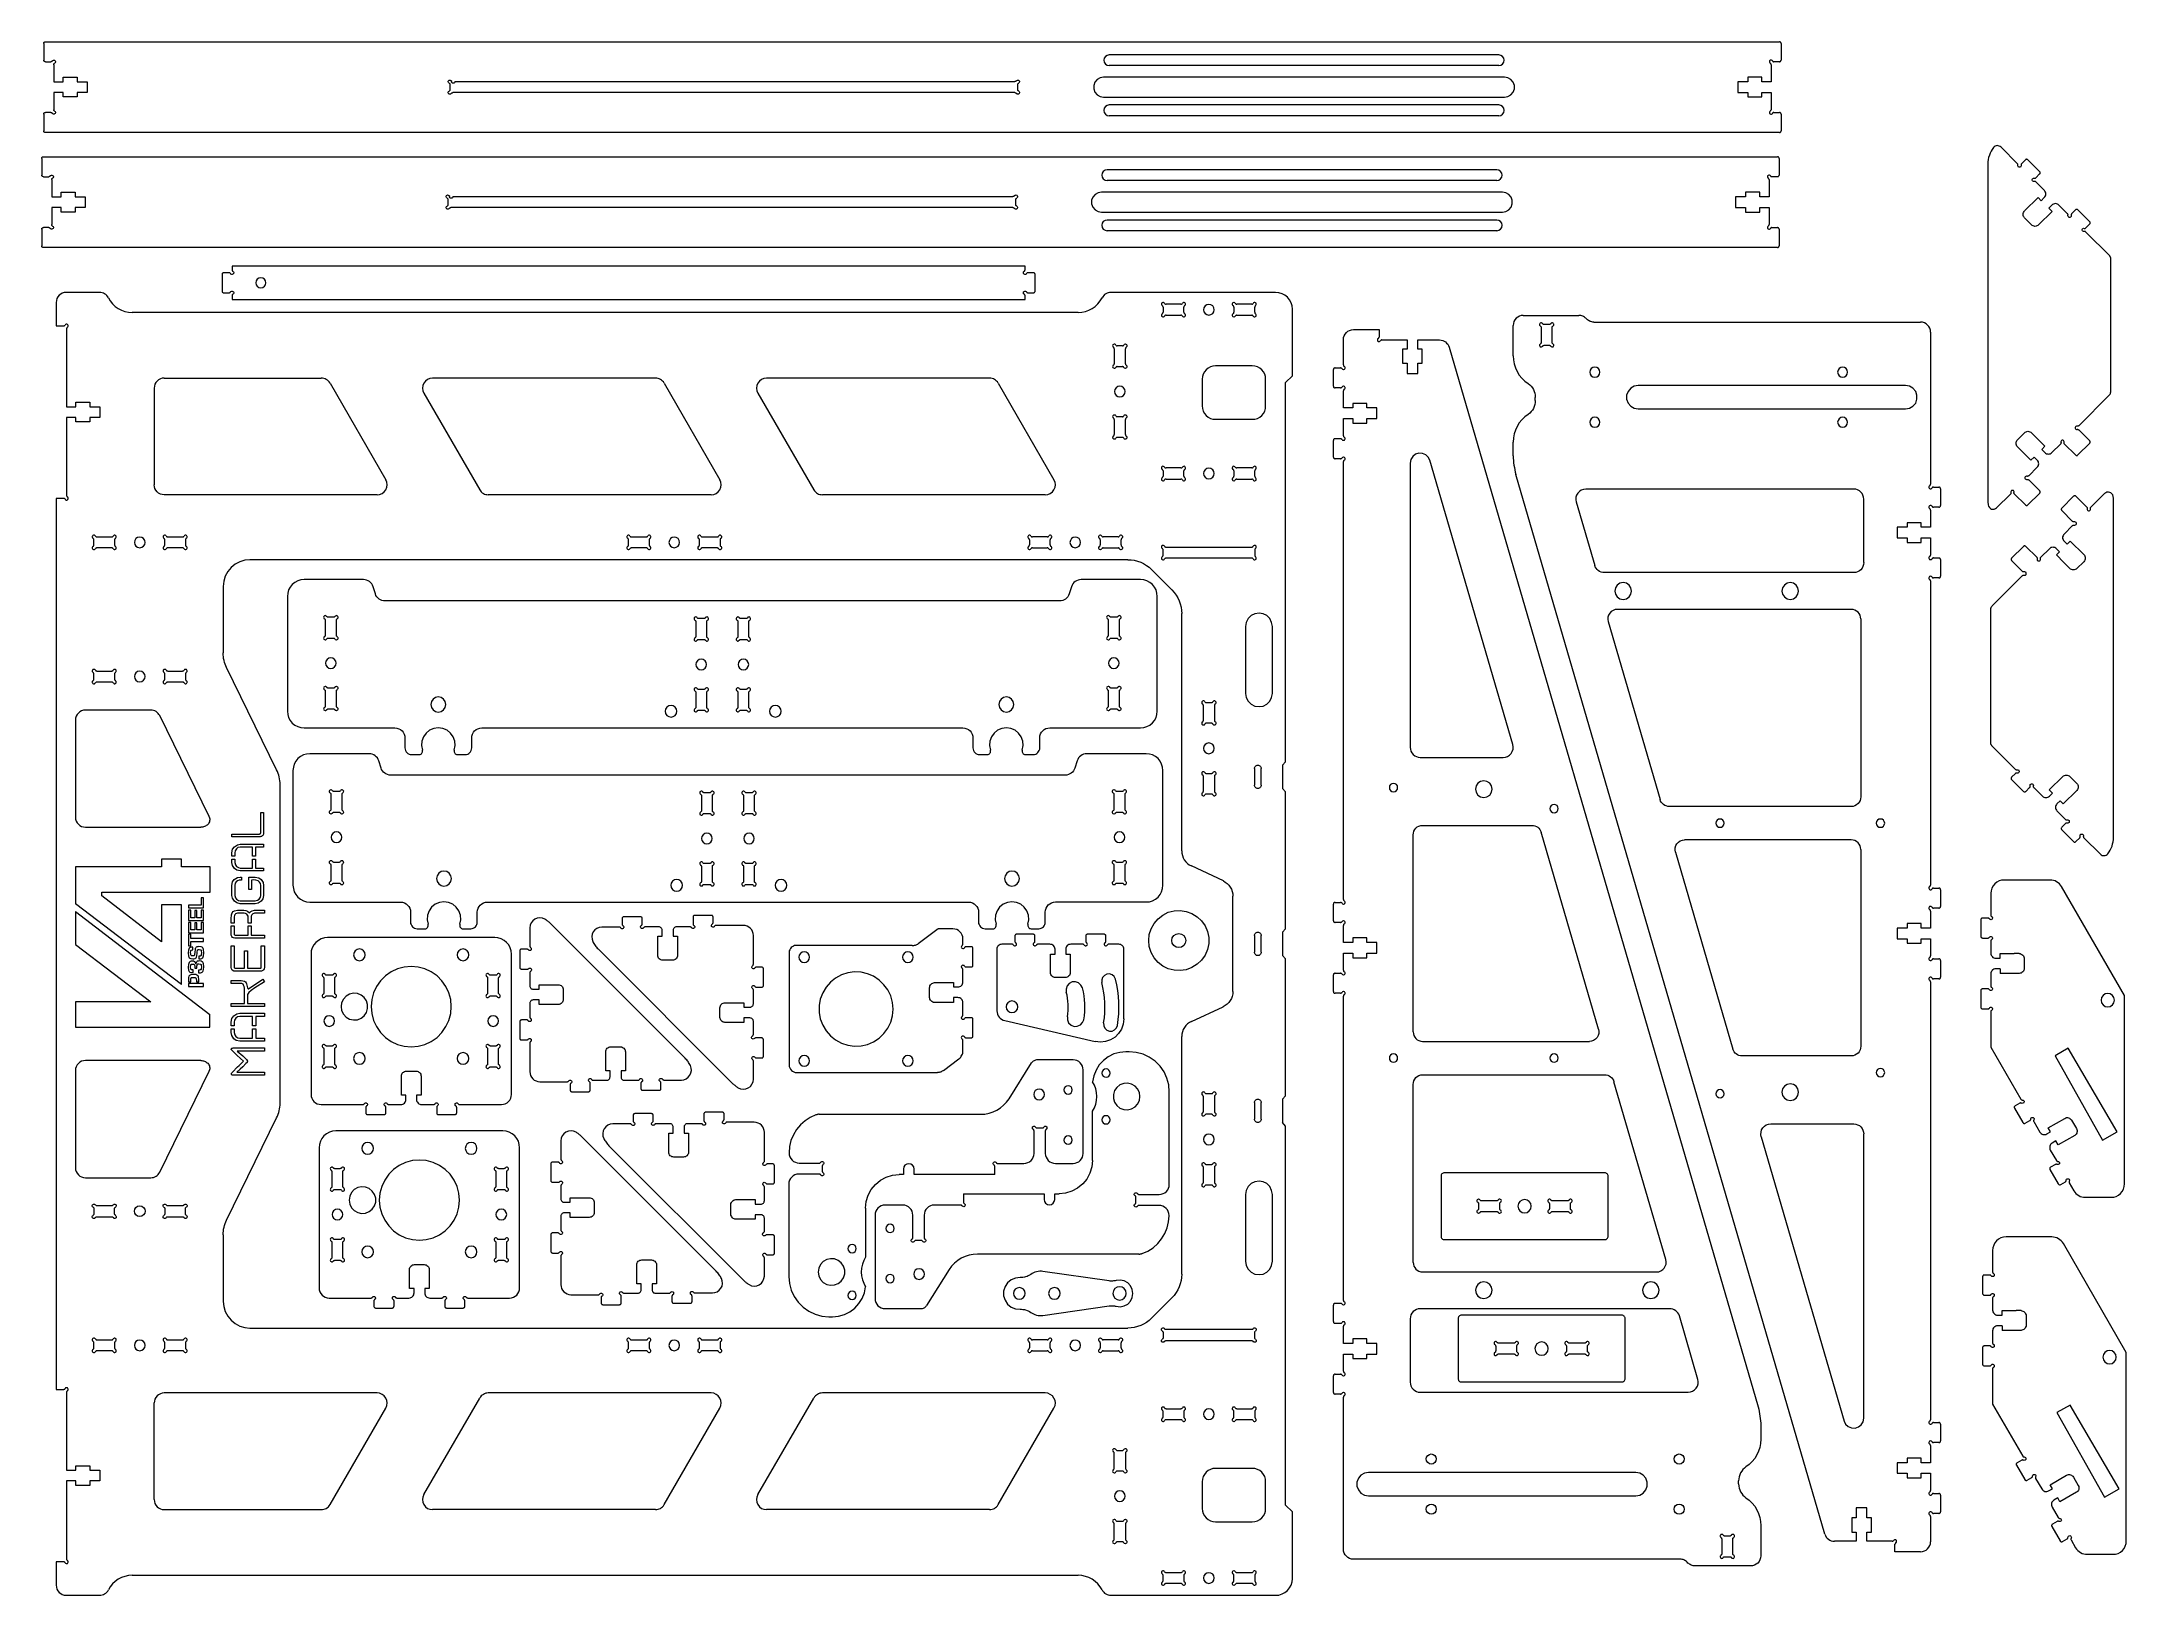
# Model space of a CAD drawing. Header units: inches. Extents: x 0 to 612, y 168 to 624.
import ezdxf

# ---------------------------------------------------------------- set-up
doc = ezdxf.new("R2010")
doc.units = ezdxf.units.IN
doc.header["$MEASUREMENT"] = 0
doc.layers.add('Capa 1', color=7, linetype='Continuous')

# ---------------------------------------------------------------- blocks, each defined once
blk = doc.blocks.new('block 2')
at = {"layer": 'Capa 1', "color": 7, "lineweight": 9, "true_color": 0xffffff}
blk.add_lwpolyline([(586.67, 472.17), (586.67, 472.24), (586.67, 472.31), (586.67, 472.38), (586.67, 472.44), (586.7, 472.48), (586.7, 472.55), (586.74, 472.58), (586.8, 472.65)], dxfattribs=at)
blk = doc.blocks.new('block 3')
at = {"layer": 'Capa 1', "color": 7, "lineweight": 9, "true_color": 0xffffff}
blk.add_lwpolyline([(586.8, 472.65), (589.33, 475.18)], dxfattribs=at)
blk = doc.blocks.new('block 4')
at = {"layer": 'Capa 1', "color": 7, "lineweight": 9, "true_color": 0xffffff}
blk.add_lwpolyline([(572.48, 458.37), (581.44, 467.29)], dxfattribs=at)
blk = doc.blocks.new('block 5')
at = {"layer": 'Capa 1', "color": 7, "lineweight": 9, "true_color": 0xffffff}
blk.add_lwpolyline([(591.41, 475.18), (592.3, 474.28)], dxfattribs=at)
blk = doc.blocks.new('block 6')
at = {"layer": 'Capa 1', "color": 7, "lineweight": 9, "true_color": 0xffffff}
blk.add_lwpolyline([(594.52, 476.49), (593.62, 477.39)], dxfattribs=at)
blk = doc.blocks.new('block 7')
at = {"layer": 'Capa 1', "color": 7, "lineweight": 9, "true_color": 0xffffff}
blk.add_lwpolyline([(604.27, 385.52), (604.51, 385.31), (604.79, 385.17), (605.07, 385.1), (605.38, 385.1), (605.69, 385.14), (606, 385.24), (606.24, 385.42), (606.45, 385.66)], dxfattribs=at)
blk = doc.blocks.new('block 8')
at = {"layer": 'Capa 1', "color": 7, "lineweight": 9, "true_color": 0xffffff}
blk.add_lwpolyline([(572.48, 458.37), (572.38, 458.23), (572.31, 458.12), (572.24, 458.02), (572.17, 457.88), (572.1, 457.74), (572.07, 457.61), (572.07, 457.47), (572.07, 457.29)], dxfattribs=at)
blk = doc.blocks.new('block 9')
at = {"layer": 'Capa 1', "color": 7, "lineweight": 9, "true_color": 0xffffff}
blk.add_lwpolyline([(596.14, 481.99), (596.18, 482.03), (596.25, 482.06), (596.28, 482.1), (596.35, 482.1), (596.42, 482.13), (596.49, 482.13), (596.56, 482.13), (596.59, 482.1)], dxfattribs=at)
blk = doc.blocks.new('block 10')
at = {"layer": 'Capa 1', "color": 7, "lineweight": 9, "true_color": 0xffffff}
blk.add_lwpolyline([(585.59, 472.65), (585.63, 472.58), (585.66, 472.55), (585.7, 472.48), (585.73, 472.44), (585.73, 472.38), (585.73, 472.31), (585.73, 472.24), (585.73, 472.17)], dxfattribs=at)
blk = doc.blocks.new('block 11')
at = {"layer": 'Capa 1', "color": 7, "lineweight": 9, "true_color": 0xffffff}
blk.add_lwpolyline([(585.73, 472.17), (585.7, 471.96), (585.77, 471.79), (585.91, 471.65), (586.08, 471.58), (586.29, 471.58), (586.46, 471.65), (586.6, 471.79), (586.67, 471.96), (586.67, 472.17)], dxfattribs=at)
blk = doc.blocks.new('block 12')
at = {"layer": 'Capa 1', "color": 7, "lineweight": 9, "true_color": 0xffffff}
blk.add_lwpolyline([(599.4, 473.48), (595.45, 477.43)], dxfattribs=at)
blk = doc.blocks.new('block 13')
at = {"layer": 'Capa 1', "color": 7, "lineweight": 9, "true_color": 0xffffff}
blk.add_lwpolyline([(593.58, 471.1), (591.37, 473.34)], dxfattribs=at)
blk = doc.blocks.new('block 14')
at = {"layer": 'Capa 1', "color": 7, "lineweight": 9, "true_color": 0xffffff}
blk.add_lwpolyline([(592.3, 474.28), (591.37, 473.34)], dxfattribs=at)
blk = doc.blocks.new('block 15')
at = {"layer": 'Capa 1', "color": 7, "lineweight": 9, "true_color": 0xffffff}
blk.add_lwpolyline([(591.41, 475.18), (591.16, 475.35), (590.92, 475.49), (590.64, 475.56), (590.37, 475.59), (590.06, 475.56), (589.78, 475.49), (589.54, 475.35), (589.33, 475.18)], dxfattribs=at)
blk = doc.blocks.new('block 16')
at = {"layer": 'Capa 1', "color": 7, "lineweight": 9, "true_color": 0xffffff}
blk.add_lwpolyline([(585.59, 472.65), (582.38, 475.87)], dxfattribs=at)
blk = doc.blocks.new('block 17')
at = {"layer": 'Capa 1', "color": 7, "lineweight": 9, "true_color": 0xffffff}
blk.add_lwpolyline([(582.38, 475.87), (582.31, 475.94), (582.2, 475.97), (582.13, 476.01), (582.03, 476.01), (581.93, 476.01), (581.86, 475.97), (581.75, 475.94), (581.69, 475.87)], dxfattribs=at)
blk = doc.blocks.new('block 18')
at = {"layer": 'Capa 1', "color": 7, "lineweight": 9, "true_color": 0xffffff}
blk.add_lwpolyline([(581.69, 475.87), (578.23, 472.41)], dxfattribs=at)
blk = doc.blocks.new('block 19')
at = {"layer": 'Capa 1', "color": 7, "lineweight": 9, "true_color": 0xffffff}
blk.add_lwpolyline([(578.23, 472.41), (578.16, 472.31), (578.12, 472.24), (578.09, 472.13), (578.09, 472.06), (578.09, 471.96), (578.12, 471.86), (578.16, 471.79), (578.23, 471.72)], dxfattribs=at)
blk = doc.blocks.new('block 20')
at = {"layer": 'Capa 1', "color": 7, "lineweight": 9, "true_color": 0xffffff}
blk.add_lwpolyline([(578.23, 471.72), (581.44, 468.5)], dxfattribs=at)
blk = doc.blocks.new('block 21')
at = {"layer": 'Capa 1', "color": 7, "lineweight": 9, "true_color": 0xffffff}
blk.add_lwpolyline([(581.89, 468.36), (581.86, 468.36), (581.79, 468.36), (581.72, 468.36), (581.65, 468.36), (581.58, 468.4), (581.55, 468.4), (581.48, 468.43), (581.44, 468.5)], dxfattribs=at)
blk = doc.blocks.new('block 22')
at = {"layer": 'Capa 1', "color": 7, "lineweight": 9, "true_color": 0xffffff}
blk.add_lwpolyline([(581.89, 467.43), (582.1, 467.39), (582.27, 467.46), (582.45, 467.6), (582.52, 467.77), (582.52, 467.98), (582.45, 468.16), (582.27, 468.29), (582.1, 468.36), (581.89, 468.36)], dxfattribs=at)
blk = doc.blocks.new('block 23')
at = {"layer": 'Capa 1', "color": 7, "lineweight": 9, "true_color": 0xffffff}
blk.add_lwpolyline([(581.44, 467.29), (581.48, 467.33), (581.55, 467.36), (581.58, 467.39), (581.65, 467.43), (581.72, 467.43), (581.79, 467.43), (581.86, 467.43), (581.89, 467.43)], dxfattribs=at)
blk = doc.blocks.new('block 24')
at = {"layer": 'Capa 1', "color": 7, "lineweight": 9, "true_color": 0xffffff}
blk.add_lwpolyline([(572.07, 457.29), (572.07, 418.14)], dxfattribs=at)
blk = doc.blocks.new('block 25')
at = {"layer": 'Capa 1', "color": 7, "lineweight": 9, "true_color": 0xffffff}
blk.add_lwpolyline([(572.07, 418.14), (572.07, 418.03), (572.07, 417.93), (572.1, 417.86), (572.14, 417.76), (572.17, 417.69), (572.21, 417.58), (572.28, 417.52), (572.35, 417.45)], dxfattribs=at)
blk = doc.blocks.new('block 26')
at = {"layer": 'Capa 1', "color": 7, "lineweight": 9, "true_color": 0xffffff}
blk.add_lwpolyline([(572.35, 417.45), (579.37, 410.42)], dxfattribs=at)
blk = doc.blocks.new('block 27')
at = {"layer": 'Capa 1', "color": 7, "lineweight": 9, "true_color": 0xffffff}
blk.add_lwpolyline([(579.37, 410.42), (579.4, 410.39), (579.47, 410.35), (579.54, 410.32), (579.58, 410.29), (579.64, 410.29), (579.71, 410.29), (579.78, 410.29), (579.85, 410.29)], dxfattribs=at)
blk = doc.blocks.new('block 28')
at = {"layer": 'Capa 1', "color": 7, "lineweight": 9, "true_color": 0xffffff}
blk.add_lwpolyline([(579.85, 410.29), (580.02, 410.32), (580.23, 410.25), (580.37, 410.11), (580.44, 409.94), (580.44, 409.73), (580.37, 409.56), (580.23, 409.42), (580.02, 409.35), (579.85, 409.35)], dxfattribs=at)
blk = doc.blocks.new('block 29')
at = {"layer": 'Capa 1', "color": 7, "lineweight": 9, "true_color": 0xffffff}
blk.add_lwpolyline([(579.85, 409.35), (579.78, 409.35), (579.71, 409.35), (579.64, 409.35), (579.58, 409.35), (579.54, 409.32), (579.47, 409.32), (579.4, 409.28), (579.37, 409.21)], dxfattribs=at)
blk = doc.blocks.new('block 30')
at = {"layer": 'Capa 1', "color": 7, "lineweight": 9, "true_color": 0xffffff}
blk.add_lwpolyline([(579.37, 409.21), (578.23, 408.11)], dxfattribs=at)
blk = doc.blocks.new('block 31')
at = {"layer": 'Capa 1', "color": 7, "lineweight": 9, "true_color": 0xffffff}
blk.add_lwpolyline([(578.23, 408.11), (578.16, 408), (578.12, 407.93), (578.09, 407.83), (578.09, 407.76), (578.09, 407.66), (578.12, 407.55), (578.16, 407.48), (578.23, 407.42)], dxfattribs=at)
blk = doc.blocks.new('block 32')
at = {"layer": 'Capa 1', "color": 7, "lineweight": 9, "true_color": 0xffffff}
blk.add_lwpolyline([(578.23, 407.42), (581.69, 403.92)], dxfattribs=at)
blk = doc.blocks.new('block 33')
at = {"layer": 'Capa 1', "color": 7, "lineweight": 9, "true_color": 0xffffff}
blk.add_lwpolyline([(581.69, 403.92), (581.75, 403.89), (581.86, 403.82), (581.96, 403.78), (582.03, 403.78), (582.13, 403.78), (582.24, 403.82), (582.31, 403.89), (582.38, 403.92)], dxfattribs=at)
blk = doc.blocks.new('block 34')
at = {"layer": 'Capa 1', "color": 7, "lineweight": 9, "true_color": 0xffffff}
blk.add_lwpolyline([(582.38, 403.92), (583.52, 405.06)], dxfattribs=at)
blk = doc.blocks.new('block 35')
at = {"layer": 'Capa 1', "color": 7, "lineweight": 9, "true_color": 0xffffff}
blk.add_lwpolyline([(583.52, 405.06), (583.55, 405.1), (583.59, 405.17), (583.62, 405.24), (583.66, 405.27), (583.66, 405.34), (583.66, 405.41), (583.66, 405.48), (583.66, 405.55)], dxfattribs=at)
blk = doc.blocks.new('block 36')
at = {"layer": 'Capa 1', "color": 7, "lineweight": 9, "true_color": 0xffffff}
blk.add_lwpolyline([(583.66, 405.55), (583.62, 405.72), (583.69, 405.93), (583.83, 406.07), (584.04, 406.14), (584.21, 406.14), (584.42, 406.07), (584.56, 405.93), (584.62, 405.72), (584.59, 405.55)], dxfattribs=at)
blk = doc.blocks.new('block 37')
at = {"layer": 'Capa 1', "color": 7, "lineweight": 9, "true_color": 0xffffff}
blk.add_lwpolyline([(584.59, 405.55), (584.59, 405.48), (584.59, 405.41), (584.59, 405.34), (584.59, 405.27), (584.62, 405.24), (584.66, 405.17), (584.69, 405.1), (584.73, 405.06)], dxfattribs=at)
blk = doc.blocks.new('block 38')
at = {"layer": 'Capa 1', "color": 7, "lineweight": 9, "true_color": 0xffffff}
blk.add_lwpolyline([(584.73, 405.06), (587.25, 402.54)], dxfattribs=at)
blk = doc.blocks.new('block 39')
at = {"layer": 'Capa 1', "color": 7, "lineweight": 9, "true_color": 0xffffff}
blk.add_lwpolyline([(587.25, 402.54), (587.46, 402.36), (587.7, 402.23), (587.98, 402.16), (588.29, 402.12), (588.57, 402.16), (588.85, 402.23), (589.09, 402.36), (589.33, 402.54)], dxfattribs=at)
blk = doc.blocks.new('block 40')
at = {"layer": 'Capa 1', "color": 7, "lineweight": 9, "true_color": 0xffffff}
blk.add_lwpolyline([(589.33, 402.54), (590.23, 403.44)], dxfattribs=at)
blk = doc.blocks.new('block 41')
at = {"layer": 'Capa 1', "color": 7, "lineweight": 9, "true_color": 0xffffff}
blk.add_lwpolyline([(590.23, 403.44), (589.29, 404.37)], dxfattribs=at)
blk = doc.blocks.new('block 42')
at = {"layer": 'Capa 1', "color": 7, "lineweight": 9, "true_color": 0xffffff}
blk.add_lwpolyline([(589.29, 404.37), (593.24, 408.31)], dxfattribs=at)
blk = doc.blocks.new('block 43')
at = {"layer": 'Capa 1', "color": 7, "lineweight": 9, "true_color": 0xffffff}
blk.add_lwpolyline([(593.24, 408.31), (593.48, 408.52), (593.72, 408.66), (594, 408.73), (594.28, 408.76), (594.55, 408.73), (594.83, 408.66), (595.11, 408.52), (595.31, 408.31)], dxfattribs=at)
blk = doc.blocks.new('block 44')
at = {"layer": 'Capa 1', "color": 7, "lineweight": 9, "true_color": 0xffffff}
blk.add_lwpolyline([(595.31, 408.31), (597.32, 406.31)], dxfattribs=at)
blk = doc.blocks.new('block 45')
at = {"layer": 'Capa 1', "color": 7, "lineweight": 9, "true_color": 0xffffff}
blk.add_lwpolyline([(597.32, 406.31), (597.53, 406.1), (597.67, 405.86), (597.74, 405.58), (597.77, 405.27), (597.74, 404.99), (597.67, 404.72), (597.53, 404.47), (597.32, 404.23)], dxfattribs=at)
blk = doc.blocks.new('block 46')
at = {"layer": 'Capa 1', "color": 7, "lineweight": 9, "true_color": 0xffffff}
blk.add_lwpolyline([(597.32, 404.23), (593.38, 400.29)], dxfattribs=at)
blk = doc.blocks.new('block 47')
at = {"layer": 'Capa 1', "color": 7, "lineweight": 9, "true_color": 0xffffff}
blk.add_lwpolyline([(593.38, 400.29), (592.44, 401.22)], dxfattribs=at)
blk = doc.blocks.new('block 48')
at = {"layer": 'Capa 1', "color": 7, "lineweight": 9, "true_color": 0xffffff}
blk.add_lwpolyline([(592.44, 401.22), (591.54, 400.32)], dxfattribs=at)
blk = doc.blocks.new('block 49')
at = {"layer": 'Capa 1', "color": 7, "lineweight": 9, "true_color": 0xffffff}
blk.add_lwpolyline([(591.54, 400.32), (591.37, 400.12), (591.23, 399.84), (591.13, 399.56), (591.09, 399.29), (591.13, 399.01), (591.23, 398.73), (591.37, 398.46), (591.54, 398.25)], dxfattribs=at)
blk = doc.blocks.new('block 50')
at = {"layer": 'Capa 1', "color": 7, "lineweight": 9, "true_color": 0xffffff}
blk.add_lwpolyline([(591.54, 398.25), (594.07, 395.72)], dxfattribs=at)
blk = doc.blocks.new('block 51')
at = {"layer": 'Capa 1', "color": 7, "lineweight": 9, "true_color": 0xffffff}
blk.add_lwpolyline([(594.07, 395.72), (594.1, 395.69), (594.17, 395.65), (594.21, 395.62), (594.28, 395.58), (594.35, 395.58), (594.41, 395.58), (594.48, 395.58), (594.52, 395.58)], dxfattribs=at)
blk = doc.blocks.new('block 52')
at = {"layer": 'Capa 1', "color": 7, "lineweight": 9, "true_color": 0xffffff}
blk.add_lwpolyline([(594.52, 395.58), (594.73, 395.62), (594.93, 395.55), (595.07, 395.41), (595.14, 395.2), (595.14, 395.03), (595.07, 394.82), (594.9, 394.72), (594.73, 394.65), (594.52, 394.65)], dxfattribs=at)
blk = doc.blocks.new('block 53')
at = {"layer": 'Capa 1', "color": 7, "lineweight": 9, "true_color": 0xffffff}
blk.add_lwpolyline([(594.52, 394.65), (594.48, 394.65), (594.41, 394.65), (594.35, 394.65), (594.28, 394.65), (594.21, 394.62), (594.17, 394.62), (594.1, 394.55), (594.07, 394.51)], dxfattribs=at)
blk = doc.blocks.new('block 54')
at = {"layer": 'Capa 1', "color": 7, "lineweight": 9, "true_color": 0xffffff}
blk.add_lwpolyline([(594.07, 394.51), (592.93, 393.41)], dxfattribs=at)
blk = doc.blocks.new('block 55')
at = {"layer": 'Capa 1', "color": 7, "lineweight": 9, "true_color": 0xffffff}
blk.add_lwpolyline([(592.93, 393.41), (592.86, 393.3), (592.82, 393.23), (592.79, 393.13), (592.79, 393.06), (592.79, 392.96), (592.82, 392.85), (592.86, 392.78), (592.93, 392.68)], dxfattribs=at)
blk = doc.blocks.new('block 56')
at = {"layer": 'Capa 1', "color": 7, "lineweight": 9, "true_color": 0xffffff}
blk.add_lwpolyline([(592.93, 392.68), (596.39, 389.22)], dxfattribs=at)
blk = doc.blocks.new('block 57')
at = {"layer": 'Capa 1', "color": 7, "lineweight": 9, "true_color": 0xffffff}
blk.add_lwpolyline([(596.39, 389.22), (596.46, 389.15), (596.56, 389.12), (596.63, 389.08), (596.73, 389.08), (596.84, 389.08), (596.94, 389.12), (597.01, 389.15), (597.08, 389.22)], dxfattribs=at)
blk = doc.blocks.new('block 58')
at = {"layer": 'Capa 1', "color": 7, "lineweight": 9, "true_color": 0xffffff}
blk.add_lwpolyline([(597.08, 389.22), (598.22, 390.36)], dxfattribs=at)
blk = doc.blocks.new('block 59')
at = {"layer": 'Capa 1', "color": 7, "lineweight": 9, "true_color": 0xffffff}
blk.add_lwpolyline([(598.22, 390.36), (598.25, 390.4), (598.29, 390.47), (598.32, 390.54), (598.36, 390.57), (598.36, 390.64), (598.36, 390.71), (598.36, 390.78), (598.36, 390.85)], dxfattribs=at)
blk = doc.blocks.new('block 60')
at = {"layer": 'Capa 1', "color": 7, "lineweight": 9, "true_color": 0xffffff}
blk.add_lwpolyline([(598.36, 390.85), (598.32, 391.02), (598.39, 391.23), (598.53, 391.37), (598.7, 391.43), (598.91, 391.43), (599.08, 391.37), (599.22, 391.23), (599.29, 391.02), (599.29, 390.85)], dxfattribs=at)
blk = doc.blocks.new('block 61')
at = {"layer": 'Capa 1', "color": 7, "lineweight": 9, "true_color": 0xffffff}
blk.add_lwpolyline([(599.29, 390.85), (599.29, 390.78), (599.26, 390.71), (599.29, 390.64), (599.29, 390.57), (599.33, 390.54), (599.33, 390.47), (599.36, 390.4), (599.43, 390.36)], dxfattribs=at)
blk = doc.blocks.new('block 62')
at = {"layer": 'Capa 1', "color": 7, "lineweight": 9, "true_color": 0xffffff}
blk.add_lwpolyline([(599.43, 390.36), (604.27, 385.52)], dxfattribs=at)
blk = doc.blocks.new('block 63')
at = {"layer": 'Capa 1', "color": 7, "lineweight": 9, "true_color": 0xffffff}
blk.add_lwpolyline([(606.45, 385.66), (606.83, 386.18), (607.18, 386.73), (607.46, 387.32), (607.7, 387.91), (607.87, 388.53), (608.01, 389.19), (608.08, 389.81), (608.11, 390.47)], dxfattribs=at)
blk = doc.blocks.new('block 64')
at = {"layer": 'Capa 1', "color": 7, "lineweight": 9, "true_color": 0xffffff}
blk.add_lwpolyline([(608.11, 390.47), (608.11, 489.32)], dxfattribs=at)
blk = doc.blocks.new('block 65')
at = {"layer": 'Capa 1', "color": 7, "lineweight": 9, "true_color": 0xffffff}
blk.add_lwpolyline([(608.11, 489.32), (608.11, 489.46), (608.11, 489.64), (608.08, 489.77), (608.08, 489.95), (608.08, 490.09), (608.04, 490.26), (608.04, 490.4), (608.01, 490.54)], dxfattribs=at)
blk = doc.blocks.new('block 66')
at = {"layer": 'Capa 1', "color": 7, "lineweight": 9, "true_color": 0xffffff}
blk.add_lwpolyline([(608.01, 490.54), (607.9, 490.95), (607.66, 491.26), (607.39, 491.54), (607, 491.71), (606.62, 491.78), (606.21, 491.75), (605.83, 491.61), (605.52, 491.37)], dxfattribs=at)
blk = doc.blocks.new('block 67')
at = {"layer": 'Capa 1', "color": 7, "lineweight": 9, "true_color": 0xffffff}
blk.add_lwpolyline([(601.5, 487.35), (605.52, 491.37)], dxfattribs=at)
blk = doc.blocks.new('block 68')
at = {"layer": 'Capa 1', "color": 7, "lineweight": 9, "true_color": 0xffffff}
blk.add_lwpolyline([(601.37, 486.87), (601.37, 486.94), (601.37, 487.01), (601.37, 487.08), (601.37, 487.11), (601.4, 487.18), (601.4, 487.25), (601.47, 487.28), (601.5, 487.35)], dxfattribs=at)
blk = doc.blocks.new('block 69')
at = {"layer": 'Capa 1', "color": 7, "lineweight": 9, "true_color": 0xffffff}
blk.add_lwpolyline([(600.43, 486.87), (600.4, 486.66), (600.47, 486.49), (600.61, 486.35), (600.81, 486.25), (600.99, 486.25), (601.19, 486.35), (601.3, 486.49), (601.37, 486.66), (601.37, 486.87)], dxfattribs=at)
blk = doc.blocks.new('block 70')
at = {"layer": 'Capa 1', "color": 7, "lineweight": 9, "true_color": 0xffffff}
blk.add_lwpolyline([(600.29, 487.35), (600.33, 487.28), (600.36, 487.25), (600.4, 487.18), (600.43, 487.11), (600.43, 487.08), (600.43, 487.01), (600.43, 486.94), (600.43, 486.87)], dxfattribs=at)
blk = doc.blocks.new('block 71')
at = {"layer": 'Capa 1', "color": 7, "lineweight": 9, "true_color": 0xffffff}
blk.add_lwpolyline([(600.29, 487.35), (597.08, 490.57)], dxfattribs=at)
blk = doc.blocks.new('block 72')
at = {"layer": 'Capa 1', "color": 7, "lineweight": 9, "true_color": 0xffffff}
blk.add_lwpolyline([(597.08, 490.57), (597.01, 490.6), (596.94, 490.67), (596.84, 490.67), (596.73, 490.71), (596.63, 490.67), (596.56, 490.67), (596.46, 490.6), (596.39, 490.57)], dxfattribs=at)
blk = doc.blocks.new('block 73')
at = {"layer": 'Capa 1', "color": 7, "lineweight": 9, "true_color": 0xffffff}
blk.add_lwpolyline([(596.39, 490.57), (592.93, 487.08)], dxfattribs=at)
blk = doc.blocks.new('block 74')
at = {"layer": 'Capa 1', "color": 7, "lineweight": 9, "true_color": 0xffffff}
blk.add_lwpolyline([(592.93, 487.08), (592.86, 487.01), (592.82, 486.94), (592.79, 486.83), (592.79, 486.73), (592.79, 486.66), (592.82, 486.56), (592.86, 486.49), (592.93, 486.38)], dxfattribs=at)
blk = doc.blocks.new('block 75')
at = {"layer": 'Capa 1', "color": 7, "lineweight": 9, "true_color": 0xffffff}
blk.add_lwpolyline([(592.93, 486.38), (596.14, 483.17)], dxfattribs=at)
blk = doc.blocks.new('block 76')
at = {"layer": 'Capa 1', "color": 7, "lineweight": 9, "true_color": 0xffffff}
blk.add_lwpolyline([(596.59, 483.06), (596.56, 483.03), (596.49, 483.03), (596.42, 483.03), (596.35, 483.06), (596.28, 483.06), (596.25, 483.1), (596.18, 483.13), (596.14, 483.17)], dxfattribs=at)
blk = doc.blocks.new('block 77')
at = {"layer": 'Capa 1', "color": 7, "lineweight": 9, "true_color": 0xffffff}
blk.add_lwpolyline([(596.59, 482.1), (596.8, 482.1), (597.01, 482.16), (597.15, 482.3), (597.22, 482.48), (597.22, 482.68), (597.15, 482.86), (597.01, 482.99), (596.8, 483.06), (596.59, 483.06)], dxfattribs=at)
blk = doc.blocks.new('block 78')
at = {"layer": 'Capa 1', "color": 7, "lineweight": 9, "true_color": 0xffffff}
blk.add_lwpolyline([(593.62, 479.47), (596.14, 481.99)], dxfattribs=at)
blk = doc.blocks.new('block 79')
at = {"layer": 'Capa 1', "color": 7, "lineweight": 9, "true_color": 0xffffff}
blk.add_lwpolyline([(593.62, 479.47), (593.45, 479.22), (593.31, 478.98), (593.2, 478.71), (593.17, 478.43), (593.2, 478.15), (593.31, 477.88), (593.45, 477.6), (593.62, 477.39)], dxfattribs=at)
blk = doc.blocks.new('block 80')
at = {"layer": 'Capa 1', "color": 7, "lineweight": 9, "true_color": 0xffffff}
blk.add_lwpolyline([(595.45, 477.43), (594.52, 476.49)], dxfattribs=at)
blk = doc.blocks.new('block 81')
at = {"layer": 'Capa 1', "color": 7, "lineweight": 9, "true_color": 0xffffff}
blk.add_lwpolyline([(599.4, 473.48), (599.57, 473.24), (599.71, 473), (599.81, 472.72), (599.84, 472.41), (599.81, 472.13), (599.71, 471.86), (599.57, 471.61), (599.4, 471.37)], dxfattribs=at)
blk = doc.blocks.new('block 82')
at = {"layer": 'Capa 1', "color": 7, "lineweight": 9, "true_color": 0xffffff}
blk.add_lwpolyline([(597.39, 469.37), (599.4, 471.37)], dxfattribs=at)
blk = doc.blocks.new('block 83')
at = {"layer": 'Capa 1', "color": 7, "lineweight": 9, "true_color": 0xffffff}
blk.add_lwpolyline([(597.39, 469.37), (597.18, 469.19), (596.9, 469.05), (596.63, 468.99), (596.35, 468.95), (596.08, 468.99), (595.8, 469.05), (595.52, 469.19), (595.31, 469.37)], dxfattribs=at)
blk = doc.blocks.new('block 84')
at = {"layer": 'Capa 1', "color": 7, "lineweight": 9, "true_color": 0xffffff}
blk.add_lwpolyline([(593.58, 471.1), (595.31, 469.37)], dxfattribs=at)
blk = doc.blocks.new('block 85')
at = {"layer": 'Capa 1', "color": 7, "lineweight": 9, "true_color": 0xffffff}
blk.add_lwpolyline([(585.77, 499.08), (583.24, 496.59)], dxfattribs=at)
blk = doc.blocks.new('block 86')
at = {"layer": 'Capa 1', "color": 7, "lineweight": 9, "true_color": 0xffffff}
blk.add_lwpolyline([(587.98, 503.4), (587.08, 504.3)], dxfattribs=at)
blk = doc.blocks.new('block 87')
at = {"layer": 'Capa 1', "color": 7, "lineweight": 9, "true_color": 0xffffff}
blk.add_lwpolyline([(584.87, 502.09), (585.77, 501.19)], dxfattribs=at)
blk = doc.blocks.new('block 88')
at = {"layer": 'Capa 1', "color": 7, "lineweight": 9, "true_color": 0xffffff}
blk.add_lwpolyline([(575.11, 593.03), (574.87, 593.23), (574.59, 593.37), (574.28, 593.44), (573.97, 593.48), (573.66, 593.41), (573.38, 593.3), (573.11, 593.13), (572.9, 592.89)], dxfattribs=at)
blk = doc.blocks.new('block 89')
at = {"layer": 'Capa 1', "color": 7, "lineweight": 9, "true_color": 0xffffff}
blk.add_lwpolyline([(606.87, 520.21), (606.97, 520.32), (607.07, 520.42), (607.14, 520.56), (607.21, 520.7), (607.25, 520.84), (607.28, 520.98), (607.32, 521.11), (607.32, 521.25)], dxfattribs=at)
blk = doc.blocks.new('block 90')
at = {"layer": 'Capa 1', "color": 7, "lineweight": 9, "true_color": 0xffffff}
blk.add_lwpolyline([(571.34, 488.01), (571.48, 487.63), (571.69, 487.28), (572, 487.01), (572.35, 486.83), (572.76, 486.77), (573.14, 486.8), (573.52, 486.94), (573.83, 487.21)], dxfattribs=at)
blk = doc.blocks.new('block 91')
at = {"layer": 'Capa 1', "color": 7, "lineweight": 9, "true_color": 0xffffff}
blk.add_lwpolyline([(581.96, 509.18), (579.96, 507.17)], dxfattribs=at)
blk = doc.blocks.new('block 92')
at = {"layer": 'Capa 1', "color": 7, "lineweight": 9, "true_color": 0xffffff}
blk.add_lwpolyline([(585.8, 507.45), (584.07, 509.18)], dxfattribs=at)
blk = doc.blocks.new('block 93')
at = {"layer": 'Capa 1', "color": 7, "lineweight": 9, "true_color": 0xffffff}
blk.add_lwpolyline([(579.96, 505.1), (583.9, 501.15)], dxfattribs=at)
blk = doc.blocks.new('block 94')
at = {"layer": 'Capa 1', "color": 7, "lineweight": 9, "true_color": 0xffffff}
blk.add_lwpolyline([(581.96, 509.18), (582.2, 509.35), (582.45, 509.49), (582.72, 509.59), (583, 509.63), (583.31, 509.59), (583.59, 509.49), (583.83, 509.35), (584.07, 509.18)], dxfattribs=at)
blk = doc.blocks.new('block 95')
at = {"layer": 'Capa 1', "color": 7, "lineweight": 9, "true_color": 0xffffff}
blk.add_lwpolyline([(587.98, 503.4), (588.19, 503.2), (588.46, 503.06), (588.74, 502.99), (589.02, 502.95), (589.29, 502.99), (589.57, 503.06), (589.81, 503.2), (590.06, 503.4)], dxfattribs=at)
blk = doc.blocks.new('block 96')
at = {"layer": 'Capa 1', "color": 7, "lineweight": 9, "true_color": 0xffffff}
blk.add_lwpolyline([(579.96, 505.1), (579.78, 505.31), (579.64, 505.58), (579.58, 505.86), (579.54, 506.14), (579.58, 506.41), (579.64, 506.69), (579.78, 506.97), (579.96, 507.17)], dxfattribs=at)
blk = doc.blocks.new('block 97')
at = {"layer": 'Capa 1', "color": 7, "lineweight": 9, "true_color": 0xffffff}
blk.add_lwpolyline([(585.77, 499.08), (585.94, 499.32), (586.08, 499.56), (586.15, 499.84), (586.18, 500.12), (586.15, 500.43), (586.08, 500.71), (585.94, 500.95), (585.77, 501.19)], dxfattribs=at)
blk = doc.blocks.new('block 98')
at = {"layer": 'Capa 1', "color": 7, "lineweight": 9, "true_color": 0xffffff}
blk.add_lwpolyline([(586.11, 570.23), (585.91, 570.06), (585.66, 569.92), (585.39, 569.82), (585.08, 569.78), (584.8, 569.82), (584.52, 569.92), (584.28, 570.06), (584.04, 570.23)], dxfattribs=at)
blk = doc.blocks.new('block 99')
at = {"layer": 'Capa 1', "color": 7, "lineweight": 9, "true_color": 0xffffff}
blk.add_lwpolyline([(582.03, 572.24), (581.86, 572.48), (581.72, 572.72), (581.62, 573), (581.62, 573.28), (581.62, 573.55), (581.72, 573.83), (581.86, 574.11), (582.03, 574.31)], dxfattribs=at)
blk = doc.blocks.new('block 100')
at = {"layer": 'Capa 1', "color": 7, "lineweight": 9, "true_color": 0xffffff}
blk.add_lwpolyline([(592.13, 576.01), (591.89, 576.18), (591.65, 576.32), (591.37, 576.42), (591.09, 576.46), (590.78, 576.42), (590.51, 576.32), (590.26, 576.22), (590.06, 576.01)], dxfattribs=at)
blk = doc.blocks.new('block 101')
at = {"layer": 'Capa 1', "color": 7, "lineweight": 9, "true_color": 0xffffff}
blk.add_lwpolyline([(587.81, 578.22), (588.01, 578.46), (588.15, 578.71), (588.22, 578.98), (588.26, 579.26), (588.22, 579.57), (588.15, 579.85), (588.01, 580.09), (587.84, 580.33)], dxfattribs=at)
blk = doc.blocks.new('block 102')
at = {"layer": 'Capa 1', "color": 7, "lineweight": 9, "true_color": 0xffffff}
blk.add_lwpolyline([(583.9, 501.15), (584.87, 502.09)], dxfattribs=at)
blk = doc.blocks.new('block 103')
at = {"layer": 'Capa 1', "color": 7, "lineweight": 9, "true_color": 0xffffff}
blk.add_lwpolyline([(587.08, 504.3), (588.01, 505.24)], dxfattribs=at)
blk = doc.blocks.new('block 104')
at = {"layer": 'Capa 1', "color": 7, "lineweight": 9, "true_color": 0xffffff}
blk.add_lwpolyline([(582.03, 574.31), (585.97, 578.26)], dxfattribs=at)
blk = doc.blocks.new('block 105')
at = {"layer": 'Capa 1', "color": 7, "lineweight": 9, "true_color": 0xffffff}
blk.add_lwpolyline([(585.97, 578.26), (586.91, 577.32)], dxfattribs=at)
blk = doc.blocks.new('block 106')
at = {"layer": 'Capa 1', "color": 7, "lineweight": 9, "true_color": 0xffffff}
blk.add_lwpolyline([(586.91, 577.32), (587.81, 578.22)], dxfattribs=at)
blk = doc.blocks.new('block 107')
at = {"layer": 'Capa 1', "color": 7, "lineweight": 9, "true_color": 0xffffff}
blk.add_lwpolyline([(587.84, 580.33), (585.32, 582.82)], dxfattribs=at)
blk = doc.blocks.new('block 108')
at = {"layer": 'Capa 1', "color": 7, "lineweight": 9, "true_color": 0xffffff}
blk.add_lwpolyline([(585.32, 582.82), (585.25, 582.89), (585.21, 582.93), (585.14, 582.93), (585.08, 582.96), (585.04, 582.96), (584.97, 583), (584.9, 582.96), (584.83, 582.96)], dxfattribs=at)
blk = doc.blocks.new('block 109')
at = {"layer": 'Capa 1', "color": 7, "lineweight": 9, "true_color": 0xffffff}
blk.add_lwpolyline([(584.83, 582.96), (584.62, 582.96), (584.45, 583.03), (584.31, 583.17), (584.21, 583.34), (584.21, 583.55), (584.31, 583.72), (584.45, 583.86), (584.62, 583.93), (584.83, 583.9)], dxfattribs=at)
blk = doc.blocks.new('block 110')
at = {"layer": 'Capa 1', "color": 7, "lineweight": 9, "true_color": 0xffffff}
blk.add_lwpolyline([(584.83, 583.9), (584.9, 583.9), (584.97, 583.9), (585.04, 583.9), (585.08, 583.9), (585.14, 583.93), (585.21, 583.96), (585.25, 584), (585.32, 584.03)], dxfattribs=at)
blk = doc.blocks.new('block 111')
at = {"layer": 'Capa 1', "color": 7, "lineweight": 9, "true_color": 0xffffff}
blk.add_lwpolyline([(585.32, 584.03), (586.42, 585.17)], dxfattribs=at)
blk = doc.blocks.new('block 112')
at = {"layer": 'Capa 1', "color": 7, "lineweight": 9, "true_color": 0xffffff}
blk.add_lwpolyline([(586.42, 585.17), (586.49, 585.24), (586.56, 585.31), (586.56, 585.42), (586.6, 585.52), (586.56, 585.62), (586.56, 585.69), (586.49, 585.8), (586.42, 585.87)], dxfattribs=at)
blk = doc.blocks.new('block 113')
at = {"layer": 'Capa 1', "color": 7, "lineweight": 9, "true_color": 0xffffff}
blk.add_lwpolyline([(586.42, 585.87), (582.96, 589.33)], dxfattribs=at)
blk = doc.blocks.new('block 114')
at = {"layer": 'Capa 1', "color": 7, "lineweight": 9, "true_color": 0xffffff}
blk.add_lwpolyline([(582.96, 589.33), (582.9, 589.39), (582.83, 589.43), (582.72, 589.46), (582.62, 589.46), (582.55, 589.46), (582.45, 589.43), (582.34, 589.39), (582.27, 589.33)], dxfattribs=at)
blk = doc.blocks.new('block 115')
at = {"layer": 'Capa 1', "color": 7, "lineweight": 9, "true_color": 0xffffff}
blk.add_lwpolyline([(582.27, 589.33), (581.13, 588.18)], dxfattribs=at)
blk = doc.blocks.new('block 116')
at = {"layer": 'Capa 1', "color": 7, "lineweight": 9, "true_color": 0xffffff}
blk.add_lwpolyline([(581.13, 588.18), (581.1, 588.15), (581.06, 588.08), (581.03, 588.05), (581.03, 587.98), (580.99, 587.91), (580.99, 587.84), (580.99, 587.8), (581.03, 587.73)], dxfattribs=at)
blk = doc.blocks.new('block 117')
at = {"layer": 'Capa 1', "color": 7, "lineweight": 9, "true_color": 0xffffff}
blk.add_lwpolyline([(581.03, 587.73), (581.03, 587.53), (580.96, 587.35), (580.82, 587.18), (580.65, 587.11), (580.44, 587.11), (580.27, 587.18), (580.13, 587.35), (580.06, 587.53), (580.06, 587.73)], dxfattribs=at)
blk = doc.blocks.new('block 118')
at = {"layer": 'Capa 1', "color": 7, "lineweight": 9, "true_color": 0xffffff}
blk.add_lwpolyline([(580.06, 587.73), (580.09, 587.8), (580.09, 587.84), (580.09, 587.91), (580.06, 587.98), (580.06, 588.05), (580.02, 588.08), (579.99, 588.15), (579.96, 588.18)], dxfattribs=at)
blk = doc.blocks.new('block 119')
at = {"layer": 'Capa 1', "color": 7, "lineweight": 9, "true_color": 0xffffff}
blk.add_lwpolyline([(579.96, 588.18), (575.11, 593.03)], dxfattribs=at)
blk = doc.blocks.new('block 120')
at = {"layer": 'Capa 1', "color": 7, "lineweight": 9, "true_color": 0xffffff}
blk.add_lwpolyline([(585.8, 507.45), (588.01, 505.24)], dxfattribs=at)
blk = doc.blocks.new('block 121')
at = {"layer": 'Capa 1', "color": 7, "lineweight": 9, "true_color": 0xffffff}
blk.add_lwpolyline([(592.58, 505.89), (590.06, 503.4)], dxfattribs=at)
blk = doc.blocks.new('block 122')
at = {"layer": 'Capa 1', "color": 7, "lineweight": 9, "true_color": 0xffffff}
blk.add_lwpolyline([(592.68, 506.38), (592.72, 506.31), (592.72, 506.24), (592.72, 506.21), (592.68, 506.14), (592.68, 506.07), (592.65, 506), (592.62, 505.96), (592.58, 505.89)], dxfattribs=at)
blk = doc.blocks.new('block 123')
at = {"layer": 'Capa 1', "color": 7, "lineweight": 9, "true_color": 0xffffff}
blk.add_lwpolyline([(593.65, 506.38), (593.65, 506.59), (593.58, 506.76), (593.45, 506.9), (593.27, 507), (593.07, 507), (592.89, 506.9), (592.75, 506.76), (592.68, 506.59), (592.68, 506.38)], dxfattribs=at)
blk = doc.blocks.new('block 124')
at = {"layer": 'Capa 1', "color": 7, "lineweight": 9, "true_color": 0xffffff}
blk.add_lwpolyline([(593.76, 505.89), (593.72, 505.96), (593.69, 506), (593.65, 506.07), (593.65, 506.14), (593.62, 506.21), (593.62, 506.24), (593.62, 506.31), (593.65, 506.38)], dxfattribs=at)
blk = doc.blocks.new('block 125')
at = {"layer": 'Capa 1', "color": 7, "lineweight": 9, "true_color": 0xffffff}
blk.add_lwpolyline([(593.76, 505.89), (596.97, 502.71)], dxfattribs=at)
blk = doc.blocks.new('block 126')
at = {"layer": 'Capa 1', "color": 7, "lineweight": 9, "true_color": 0xffffff}
blk.add_lwpolyline([(596.97, 502.71), (597.04, 502.64), (597.15, 502.57), (597.25, 502.57), (597.32, 502.54), (597.42, 502.57), (597.53, 502.57), (597.6, 502.64), (597.67, 502.71)], dxfattribs=at)
blk = doc.blocks.new('block 127')
at = {"layer": 'Capa 1', "color": 7, "lineweight": 9, "true_color": 0xffffff}
blk.add_lwpolyline([(597.67, 502.71), (601.16, 506.17)], dxfattribs=at)
blk = doc.blocks.new('block 128')
at = {"layer": 'Capa 1', "color": 7, "lineweight": 9, "true_color": 0xffffff}
blk.add_lwpolyline([(601.16, 506.17), (601.19, 506.24), (601.26, 506.31), (601.3, 506.41), (601.3, 506.52), (601.3, 506.62), (601.26, 506.69), (601.19, 506.79), (601.16, 506.86)], dxfattribs=at)
blk = doc.blocks.new('block 129')
at = {"layer": 'Capa 1', "color": 7, "lineweight": 9, "true_color": 0xffffff}
blk.add_lwpolyline([(601.16, 506.86), (597.94, 510.08)], dxfattribs=at)
blk = doc.blocks.new('block 130')
at = {"layer": 'Capa 1', "color": 7, "lineweight": 9, "true_color": 0xffffff}
blk.add_lwpolyline([(597.46, 510.18), (597.53, 510.22), (597.6, 510.22), (597.67, 510.22), (597.7, 510.18), (597.77, 510.18), (597.84, 510.15), (597.87, 510.11), (597.94, 510.08)], dxfattribs=at)
blk = doc.blocks.new('block 131')
at = {"layer": 'Capa 1', "color": 7, "lineweight": 9, "true_color": 0xffffff}
blk.add_lwpolyline([(597.46, 511.15), (597.25, 511.15), (597.08, 511.08), (596.94, 510.94), (596.87, 510.77), (596.87, 510.56), (596.94, 510.39), (597.08, 510.25), (597.25, 510.18), (597.46, 510.18)], dxfattribs=at)
blk = doc.blocks.new('block 132')
at = {"layer": 'Capa 1', "color": 7, "lineweight": 9, "true_color": 0xffffff}
blk.add_lwpolyline([(597.94, 511.25), (597.87, 511.22), (597.84, 511.19), (597.77, 511.15), (597.7, 511.15), (597.67, 511.12), (597.6, 511.12), (597.53, 511.12), (597.46, 511.15)], dxfattribs=at)
blk = doc.blocks.new('block 133')
at = {"layer": 'Capa 1', "color": 7, "lineweight": 9, "true_color": 0xffffff}
blk.add_lwpolyline([(606.87, 520.21), (597.94, 511.25)], dxfattribs=at)
blk = doc.blocks.new('block 134')
at = {"layer": 'Capa 1', "color": 7, "lineweight": 9, "true_color": 0xffffff}
blk.add_lwpolyline([(607.32, 521.25), (607.32, 560.44)], dxfattribs=at)
blk = doc.blocks.new('block 135')
at = {"layer": 'Capa 1', "color": 7, "lineweight": 9, "true_color": 0xffffff}
blk.add_lwpolyline([(607.32, 560.44), (607.32, 560.51), (607.28, 560.62), (607.25, 560.72), (607.25, 560.79), (607.18, 560.89), (607.14, 560.96), (607.07, 561.03), (607.04, 561.1)], dxfattribs=at)
blk = doc.blocks.new('block 136')
at = {"layer": 'Capa 1', "color": 7, "lineweight": 9, "true_color": 0xffffff}
blk.add_lwpolyline([(607.04, 561.1), (599.98, 568.12)], dxfattribs=at)
blk = doc.blocks.new('block 137')
at = {"layer": 'Capa 1', "color": 7, "lineweight": 9, "true_color": 0xffffff}
blk.add_lwpolyline([(599.98, 568.12), (599.95, 568.19), (599.91, 568.23), (599.84, 568.23), (599.78, 568.26), (599.71, 568.26), (599.64, 568.26), (599.6, 568.26), (599.53, 568.26)], dxfattribs=at)
blk = doc.blocks.new('block 138')
at = {"layer": 'Capa 1', "color": 7, "lineweight": 9, "true_color": 0xffffff}
blk.add_lwpolyline([(599.53, 568.26), (599.33, 568.26), (599.15, 568.33), (599.01, 568.47), (598.91, 568.64), (598.91, 568.85), (599.01, 569.02), (599.15, 569.16), (599.33, 569.23), (599.53, 569.19)], dxfattribs=at)
blk = doc.blocks.new('block 139')
at = {"layer": 'Capa 1', "color": 7, "lineweight": 9, "true_color": 0xffffff}
blk.add_lwpolyline([(599.53, 569.19), (599.6, 569.19), (599.64, 569.19), (599.71, 569.19), (599.78, 569.19), (599.84, 569.23), (599.91, 569.26), (599.95, 569.3), (599.98, 569.33)], dxfattribs=at)
blk = doc.blocks.new('block 140')
at = {"layer": 'Capa 1', "color": 7, "lineweight": 9, "true_color": 0xffffff}
blk.add_lwpolyline([(599.98, 569.33), (601.12, 570.47)], dxfattribs=at)
blk = doc.blocks.new('block 141')
at = {"layer": 'Capa 1', "color": 7, "lineweight": 9, "true_color": 0xffffff}
blk.add_lwpolyline([(601.12, 570.47), (601.19, 570.54), (601.23, 570.61), (601.26, 570.72), (601.26, 570.82), (601.26, 570.92), (601.23, 570.99), (601.19, 571.1), (601.12, 571.17)], dxfattribs=at)
blk = doc.blocks.new('block 142')
at = {"layer": 'Capa 1', "color": 7, "lineweight": 9, "true_color": 0xffffff}
blk.add_lwpolyline([(601.12, 571.17), (597.67, 574.62)], dxfattribs=at)
blk = doc.blocks.new('block 143')
at = {"layer": 'Capa 1', "color": 7, "lineweight": 9, "true_color": 0xffffff}
blk.add_lwpolyline([(597.67, 574.62), (597.6, 574.69), (597.49, 574.73), (597.42, 574.76), (597.32, 574.76), (597.22, 574.76), (597.15, 574.73), (597.04, 574.69), (596.97, 574.62)], dxfattribs=at)
blk = doc.blocks.new('block 144')
at = {"layer": 'Capa 1', "color": 7, "lineweight": 9, "true_color": 0xffffff}
blk.add_lwpolyline([(596.97, 574.62), (595.83, 573.48)], dxfattribs=at)
blk = doc.blocks.new('block 145')
at = {"layer": 'Capa 1', "color": 7, "lineweight": 9, "true_color": 0xffffff}
blk.add_lwpolyline([(595.83, 573.48), (595.8, 573.45), (595.76, 573.38), (595.73, 573.34), (595.73, 573.28), (595.69, 573.21), (595.69, 573.14), (595.69, 573.07), (595.73, 573.03)], dxfattribs=at)
blk = doc.blocks.new('block 146')
at = {"layer": 'Capa 1', "color": 7, "lineweight": 9, "true_color": 0xffffff}
blk.add_lwpolyline([(595.73, 573.03), (595.73, 572.83), (595.66, 572.65), (595.52, 572.48), (595.35, 572.41), (595.14, 572.41), (594.97, 572.48), (594.83, 572.65), (594.76, 572.83), (594.76, 573.03)], dxfattribs=at)
blk = doc.blocks.new('block 147')
at = {"layer": 'Capa 1', "color": 7, "lineweight": 9, "true_color": 0xffffff}
blk.add_lwpolyline([(594.76, 573.03), (594.79, 573.07), (594.79, 573.14), (594.79, 573.21), (594.76, 573.28), (594.76, 573.34), (594.73, 573.38), (594.69, 573.45), (594.66, 573.48)], dxfattribs=at)
blk = doc.blocks.new('block 148')
at = {"layer": 'Capa 1', "color": 7, "lineweight": 9, "true_color": 0xffffff}
blk.add_lwpolyline([(594.66, 573.48), (592.13, 576.01)], dxfattribs=at)
blk = doc.blocks.new('block 149')
at = {"layer": 'Capa 1', "color": 7, "lineweight": 9, "true_color": 0xffffff}
blk.add_lwpolyline([(590.06, 576.01), (589.16, 575.11)], dxfattribs=at)
blk = doc.blocks.new('block 150')
at = {"layer": 'Capa 1', "color": 7, "lineweight": 9, "true_color": 0xffffff}
blk.add_lwpolyline([(589.16, 575.11), (590.09, 574.17)], dxfattribs=at)
blk = doc.blocks.new('block 151')
at = {"layer": 'Capa 1', "color": 7, "lineweight": 9, "true_color": 0xffffff}
blk.add_lwpolyline([(590.09, 574.17), (586.11, 570.23)], dxfattribs=at)
blk = doc.blocks.new('block 152')
at = {"layer": 'Capa 1', "color": 7, "lineweight": 9, "true_color": 0xffffff}
blk.add_lwpolyline([(584.04, 570.23), (582.03, 572.24)], dxfattribs=at)
blk = doc.blocks.new('block 153')
at = {"layer": 'Capa 1', "color": 7, "lineweight": 9, "true_color": 0xffffff}
blk.add_lwpolyline([(572.9, 592.89), (572.52, 592.37), (572.21, 591.82), (571.93, 591.23), (571.69, 590.64), (571.48, 590.02), (571.38, 589.39), (571.27, 588.74), (571.27, 588.08)], dxfattribs=at)
blk = doc.blocks.new('block 154')
at = {"layer": 'Capa 1', "color": 7, "lineweight": 9, "true_color": 0xffffff}
blk.add_lwpolyline([(571.27, 588.08), (571.27, 489.26)], dxfattribs=at)
blk = doc.blocks.new('block 155')
at = {"layer": 'Capa 1', "color": 7, "lineweight": 9, "true_color": 0xffffff}
blk.add_lwpolyline([(571.27, 489.26), (571.27, 489.08), (571.27, 488.94), (571.27, 488.77), (571.27, 488.63), (571.31, 488.46), (571.31, 488.32), (571.34, 488.15), (571.34, 488.01)], dxfattribs=at)
blk = doc.blocks.new('block 156')
at = {"layer": 'Capa 1', "color": 7, "lineweight": 9, "true_color": 0xffffff}
blk.add_lwpolyline([(577.88, 491.23), (573.83, 487.21)], dxfattribs=at)
blk = doc.blocks.new('block 157')
at = {"layer": 'Capa 1', "color": 7, "lineweight": 9, "true_color": 0xffffff}
blk.add_lwpolyline([(577.98, 491.68), (578.02, 491.64), (578.02, 491.57), (578.02, 491.5), (577.98, 491.43), (577.98, 491.37), (577.95, 491.33), (577.92, 491.26), (577.88, 491.23)], dxfattribs=at)
blk = doc.blocks.new('block 158')
at = {"layer": 'Capa 1', "color": 7, "lineweight": 9, "true_color": 0xffffff}
blk.add_lwpolyline([(578.95, 491.68), (578.95, 491.88), (578.88, 492.06), (578.75, 492.23), (578.57, 492.3), (578.36, 492.3), (578.19, 492.23), (578.05, 492.06), (577.98, 491.88), (577.98, 491.68)], dxfattribs=at)
blk = doc.blocks.new('block 159')
at = {"layer": 'Capa 1', "color": 7, "lineweight": 9, "true_color": 0xffffff}
blk.add_lwpolyline([(579.06, 491.23), (579.02, 491.26), (578.99, 491.33), (578.95, 491.37), (578.95, 491.43), (578.92, 491.5), (578.92, 491.57), (578.92, 491.64), (578.95, 491.68)], dxfattribs=at)
blk = doc.blocks.new('block 160')
at = {"layer": 'Capa 1', "color": 7, "lineweight": 9, "true_color": 0xffffff}
blk.add_lwpolyline([(579.06, 491.23), (582.27, 488.01)], dxfattribs=at)
blk = doc.blocks.new('block 161')
at = {"layer": 'Capa 1', "color": 7, "lineweight": 9, "true_color": 0xffffff}
blk.add_lwpolyline([(582.27, 488.01), (582.34, 487.94), (582.45, 487.91), (582.52, 487.87), (582.62, 487.87), (582.72, 487.87), (582.83, 487.91), (582.9, 487.94), (582.96, 488.01)], dxfattribs=at)
blk = doc.blocks.new('block 162')
at = {"layer": 'Capa 1', "color": 7, "lineweight": 9, "true_color": 0xffffff}
blk.add_lwpolyline([(582.96, 488.01), (586.46, 491.47)], dxfattribs=at)
blk = doc.blocks.new('block 163')
at = {"layer": 'Capa 1', "color": 7, "lineweight": 9, "true_color": 0xffffff}
blk.add_lwpolyline([(586.46, 491.47), (586.49, 491.54), (586.56, 491.64), (586.56, 491.71), (586.6, 491.82), (586.56, 491.92), (586.56, 491.99), (586.49, 492.09), (586.46, 492.16)], dxfattribs=at)
blk = doc.blocks.new('block 164')
at = {"layer": 'Capa 1', "color": 7, "lineweight": 9, "true_color": 0xffffff}
blk.add_lwpolyline([(586.46, 492.16), (583.24, 495.38)], dxfattribs=at)
blk = doc.blocks.new('block 165')
at = {"layer": 'Capa 1', "color": 7, "lineweight": 9, "true_color": 0xffffff}
blk.add_lwpolyline([(582.76, 495.52), (582.83, 495.52), (582.9, 495.52), (582.96, 495.52), (583, 495.52), (583.07, 495.48), (583.14, 495.45), (583.17, 495.41), (583.24, 495.38)], dxfattribs=at)
blk = doc.blocks.new('block 166')
at = {"layer": 'Capa 1', "color": 7, "lineweight": 9, "true_color": 0xffffff}
blk.add_lwpolyline([(582.76, 496.45), (582.55, 496.45), (582.38, 496.38), (582.24, 496.24), (582.13, 496.07), (582.13, 495.86), (582.24, 495.69), (582.38, 495.55), (582.55, 495.48), (582.76, 495.52)], dxfattribs=at)
blk = doc.blocks.new('block 167')
at = {"layer": 'Capa 1', "color": 7, "lineweight": 9, "true_color": 0xffffff}
blk.add_lwpolyline([(583.24, 496.59), (583.17, 496.52), (583.14, 496.48), (583.07, 496.48), (583, 496.45), (582.96, 496.45), (582.9, 496.42), (582.83, 496.45), (582.76, 496.45)], dxfattribs=at)
blk = doc.blocks.new('block 168')
at = {"layer": 'Capa 1', "color": 7, "lineweight": 9, "true_color": 0xffffff}
blk.add_lwpolyline([(295.97, 422.6), (322.6, 422.6)], dxfattribs=at)
blk = doc.blocks.new('block 169')
at = {"layer": 'Capa 1', "color": 7, "lineweight": 9, "true_color": 0xffffff}
blk.add_lwpolyline([(322.6, 422.6), (323.57, 422.7), (324.47, 422.98), (325.34, 423.43), (326.06, 424.05), (326.68, 424.78), (327.13, 425.61), (327.41, 426.54), (327.52, 427.48)], dxfattribs=at)
blk = doc.blocks.new('block 170')
at = {"layer": 'Capa 1', "color": 7, "lineweight": 9, "true_color": 0xffffff}
blk.add_lwpolyline([(327.52, 427.48), (327.52, 461.2)], dxfattribs=at)
blk = doc.blocks.new('block 171')
at = {"layer": 'Capa 1', "color": 7, "lineweight": 9, "true_color": 0xffffff}
blk.add_lwpolyline([(298.87, 459.85), (100.84, 459.85)], dxfattribs=at)
blk = doc.blocks.new('block 172')
at = {"layer": 'Capa 1', "color": 7, "lineweight": 9, "true_color": 0xffffff}
blk.add_lwpolyline([(106.73, 419.66), (106.73, 416.72)], dxfattribs=at)
blk = doc.blocks.new('block 173')
at = {"layer": 'Capa 1', "color": 7, "lineweight": 9, "true_color": 0xffffff}
blk.add_lwpolyline([(121.18, 416.06), (121.46, 417.38), (121.36, 418.73), (120.91, 419.97), (120.11, 421.08), (119.07, 421.91), (117.86, 422.46), (116.51, 422.63), (115.2, 422.46), (113.95, 421.91), (112.92, 421.08), (112.12, 419.97), (111.67, 418.73), (111.57, 417.38), (111.84, 416.06)], dxfattribs=at)
blk = doc.blocks.new('block 174')
at = {"layer": 'Capa 1', "color": 7, "lineweight": 9, "true_color": 0xffffff}
blk.add_lwpolyline([(121.18, 416.06), (121.15, 415.82), (121.15, 415.58), (121.22, 415.37), (121.32, 415.16), (121.46, 414.99), (121.67, 414.85), (121.88, 414.78), (122.12, 414.75)], dxfattribs=at)
blk = doc.blocks.new('block 175')
at = {"layer": 'Capa 1', "color": 7, "lineweight": 9, "true_color": 0xffffff}
blk.add_lwpolyline([(122.12, 414.75), (124.37, 414.75)], dxfattribs=at)
blk = doc.blocks.new('block 176')
at = {"layer": 'Capa 1', "color": 7, "lineweight": 9, "true_color": 0xffffff}
blk.add_lwpolyline([(124.37, 414.75), (124.75, 414.78), (125.13, 414.89), (125.44, 415.09), (125.75, 415.34), (125.99, 415.61), (126.17, 415.96), (126.27, 416.34), (126.34, 416.72)], dxfattribs=at)
blk = doc.blocks.new('block 177')
at = {"layer": 'Capa 1', "color": 7, "lineweight": 9, "true_color": 0xffffff}
blk.add_lwpolyline([(126.34, 416.72), (126.34, 419.66)], dxfattribs=at)
blk = doc.blocks.new('block 178')
at = {"layer": 'Capa 1', "color": 7, "lineweight": 9, "true_color": 0xffffff}
blk.add_lwpolyline([(126.34, 419.66), (126.37, 420.21), (126.55, 420.77), (126.82, 421.29), (127.17, 421.74), (127.62, 422.08), (128.14, 422.36), (128.69, 422.53), (129.28, 422.6)], dxfattribs=at)
blk = doc.blocks.new('block 179')
at = {"layer": 'Capa 1', "color": 7, "lineweight": 9, "true_color": 0xffffff}
blk.add_lwpolyline([(129.28, 422.6), (270.44, 422.6)], dxfattribs=at)
blk = doc.blocks.new('block 180')
at = {"layer": 'Capa 1', "color": 7, "lineweight": 9, "true_color": 0xffffff}
blk.add_lwpolyline([(270.44, 422.6), (271.03, 422.53), (271.58, 422.36), (272.1, 422.08), (272.55, 421.74), (272.9, 421.29), (273.17, 420.77), (273.35, 420.21), (273.38, 419.66)], dxfattribs=at)
blk = doc.blocks.new('block 181')
at = {"layer": 'Capa 1', "color": 7, "lineweight": 9, "true_color": 0xffffff}
blk.add_lwpolyline([(273.38, 419.66), (273.38, 416.72)], dxfattribs=at)
blk = doc.blocks.new('block 182')
at = {"layer": 'Capa 1', "color": 7, "lineweight": 9, "true_color": 0xffffff}
blk.add_lwpolyline([(273.38, 416.72), (273.45, 416.34), (273.55, 415.96), (273.73, 415.61), (273.97, 415.34), (274.28, 415.09), (274.63, 414.89), (274.97, 414.78), (275.35, 414.75)], dxfattribs=at)
blk = doc.blocks.new('block 183')
at = {"layer": 'Capa 1', "color": 7, "lineweight": 9, "true_color": 0xffffff}
blk.add_lwpolyline([(275.35, 414.75), (277.6, 414.75)], dxfattribs=at)
blk = doc.blocks.new('block 184')
at = {"layer": 'Capa 1', "color": 7, "lineweight": 9, "true_color": 0xffffff}
blk.add_lwpolyline([(277.6, 414.75), (277.84, 414.78), (278.05, 414.85), (278.26, 414.99), (278.4, 415.16), (278.54, 415.37), (278.57, 415.58), (278.57, 415.82), (278.54, 416.06)], dxfattribs=at)
blk = doc.blocks.new('block 185')
at = {"layer": 'Capa 1', "color": 7, "lineweight": 9, "true_color": 0xffffff}
blk.add_lwpolyline([(287.87, 416.06), (288.15, 417.38), (288.05, 418.73), (287.6, 419.97), (286.8, 421.08), (285.76, 421.91), (284.52, 422.46), (283.21, 422.63), (281.86, 422.46), (280.65, 421.91), (279.61, 421.08), (278.81, 419.97), (278.36, 418.73), (278.26, 417.38), (278.54, 416.06)], dxfattribs=at)
blk = doc.blocks.new('block 186')
at = {"layer": 'Capa 1', "color": 7, "lineweight": 9, "true_color": 0xffffff}
blk.add_lwpolyline([(287.87, 416.06), (287.84, 415.82), (287.84, 415.61), (287.91, 415.37), (288.01, 415.16), (288.19, 414.99), (288.36, 414.85), (288.57, 414.78), (288.81, 414.75)], dxfattribs=at)
blk = doc.blocks.new('block 187')
at = {"layer": 'Capa 1', "color": 7, "lineweight": 9, "true_color": 0xffffff}
blk.add_lwpolyline([(288.81, 414.75), (291.06, 414.75)], dxfattribs=at)
blk = doc.blocks.new('block 188')
at = {"layer": 'Capa 1', "color": 7, "lineweight": 9, "true_color": 0xffffff}
blk.add_lwpolyline([(291.06, 414.75), (291.44, 414.78), (291.82, 414.92), (292.16, 415.09), (292.44, 415.34), (292.68, 415.65), (292.86, 415.96), (292.99, 416.34), (293.03, 416.72)], dxfattribs=at)
blk = doc.blocks.new('block 189')
at = {"layer": 'Capa 1', "color": 7, "lineweight": 9, "true_color": 0xffffff}
blk.add_lwpolyline([(293.03, 416.72), (293.03, 419.66)], dxfattribs=at)
blk = doc.blocks.new('block 190')
at = {"layer": 'Capa 1', "color": 7, "lineweight": 9, "true_color": 0xffffff}
blk.add_lwpolyline([(293.03, 419.66), (293.06, 420.25), (293.24, 420.8), (293.51, 421.29), (293.89, 421.74), (294.31, 422.12), (294.83, 422.39), (295.38, 422.53), (295.97, 422.6)], dxfattribs=at)
blk = doc.blocks.new('block 191')
at = {"layer": 'Capa 1', "color": 7, "lineweight": 9, "true_color": 0xffffff}
blk.add_lwpolyline([(327.52, 461.2), (327.41, 462.17), (327.13, 463.11), (326.68, 463.94), (326.06, 464.7), (325.34, 465.28), (324.47, 465.73), (323.54, 466.01), (322.6, 466.11)], dxfattribs=at)
blk = doc.blocks.new('block 192')
at = {"layer": 'Capa 1', "color": 7, "lineweight": 9, "true_color": 0xffffff}
blk.add_lwpolyline([(322.6, 466.11), (305.14, 466.11)], dxfattribs=at)
blk = doc.blocks.new('block 193')
at = {"layer": 'Capa 1', "color": 7, "lineweight": 9, "true_color": 0xffffff}
blk.add_lwpolyline([(305.14, 466.11), (304.69, 466.08), (304.24, 465.98), (303.82, 465.8), (303.41, 465.56), (303.06, 465.25), (302.75, 464.87), (302.51, 464.49), (302.33, 464.04)], dxfattribs=at)
blk = doc.blocks.new('block 194')
at = {"layer": 'Capa 1', "color": 7, "lineweight": 9, "true_color": 0xffffff}
blk.add_lwpolyline([(302.33, 464.04), (301.68, 461.93)], dxfattribs=at)
blk = doc.blocks.new('block 195')
at = {"layer": 'Capa 1', "color": 7, "lineweight": 9, "true_color": 0xffffff}
blk.add_lwpolyline([(301.68, 461.93), (301.5, 461.48), (301.26, 461.1), (300.95, 460.72), (300.6, 460.41), (300.22, 460.17), (299.77, 459.99), (299.32, 459.89), (298.87, 459.85)], dxfattribs=at)
blk = doc.blocks.new('block 196')
at = {"layer": 'Capa 1', "color": 7, "lineweight": 9, "true_color": 0xffffff}
blk.add_lwpolyline([(100.84, 459.85), (100.4, 459.89), (99.95, 459.99), (99.5, 460.17), (99.12, 460.41), (98.77, 460.72), (98.46, 461.1), (98.22, 461.48), (98.04, 461.93)], dxfattribs=at)
blk = doc.blocks.new('block 197')
at = {"layer": 'Capa 1', "color": 7, "lineweight": 9, "true_color": 0xffffff}
blk.add_lwpolyline([(98.04, 461.93), (97.39, 464.04)], dxfattribs=at)
blk = doc.blocks.new('block 198')
at = {"layer": 'Capa 1', "color": 7, "lineweight": 9, "true_color": 0xffffff}
blk.add_lwpolyline([(97.39, 464.04), (97.21, 464.49), (96.97, 464.87), (96.66, 465.25), (96.31, 465.53), (95.93, 465.8), (95.48, 465.98), (95.03, 466.08), (94.58, 466.11)], dxfattribs=at)
blk = doc.blocks.new('block 199')
at = {"layer": 'Capa 1', "color": 7, "lineweight": 9, "true_color": 0xffffff}
blk.add_lwpolyline([(94.58, 466.11), (77.12, 466.11)], dxfattribs=at)
blk = doc.blocks.new('block 200')
at = {"layer": 'Capa 1', "color": 7, "lineweight": 9, "true_color": 0xffffff}
blk.add_lwpolyline([(77.12, 466.11), (76.18, 466.01), (75.25, 465.73), (74.42, 465.28), (73.66, 464.66), (73.03, 463.94), (72.58, 463.07), (72.31, 462.17), (72.24, 461.2)], dxfattribs=at)
blk = doc.blocks.new('block 201')
at = {"layer": 'Capa 1', "color": 7, "lineweight": 9, "true_color": 0xffffff}
blk.add_lwpolyline([(72.24, 461.2), (72.24, 427.48)], dxfattribs=at)
blk = doc.blocks.new('block 202')
at = {"layer": 'Capa 1', "color": 7, "lineweight": 9, "true_color": 0xffffff}
blk.add_lwpolyline([(72.24, 427.48), (72.31, 426.54), (72.58, 425.61), (73.03, 424.78), (73.66, 424.02), (74.42, 423.43), (75.25, 422.98), (76.18, 422.67), (77.12, 422.6)], dxfattribs=at)
blk = doc.blocks.new('block 203')
at = {"layer": 'Capa 1', "color": 7, "lineweight": 9, "true_color": 0xffffff}
blk.add_lwpolyline([(77.12, 422.6), (103.79, 422.6)], dxfattribs=at)
blk = doc.blocks.new('block 204')
at = {"layer": 'Capa 1', "color": 7, "lineweight": 9, "true_color": 0xffffff}
blk.add_lwpolyline([(103.79, 422.6), (104.34, 422.53), (104.89, 422.36), (105.41, 422.08), (105.86, 421.74), (106.21, 421.29), (106.48, 420.77), (106.66, 420.21), (106.73, 419.66)], dxfattribs=at)
blk = doc.blocks.new('block 205')
at = {"layer": 'Capa 1', "color": 7, "lineweight": 9, "true_color": 0xffffff}
blk.add_lwpolyline([(106.73, 416.72), (106.76, 416.34), (106.86, 415.96), (107.04, 415.61), (107.28, 415.34), (107.59, 415.09), (107.94, 414.89), (108.28, 414.78), (108.66, 414.75)], dxfattribs=at)
blk = doc.blocks.new('block 206')
at = {"layer": 'Capa 1', "color": 7, "lineweight": 9, "true_color": 0xffffff}
blk.add_lwpolyline([(108.66, 414.75), (110.91, 414.75)], dxfattribs=at)
blk = doc.blocks.new('block 207')
at = {"layer": 'Capa 1', "color": 7, "lineweight": 9, "true_color": 0xffffff}
blk.add_lwpolyline([(110.91, 414.75), (111.15, 414.78), (111.36, 414.85), (111.57, 414.99), (111.71, 415.16), (111.81, 415.37), (111.88, 415.58), (111.88, 415.82), (111.84, 416.06)], dxfattribs=at)
blk = doc.blocks.new('block 208')
at = {"layer": 'Capa 1', "color": 7, "lineweight": 9, "true_color": 0xffffff}
blk.add_lwpolyline([(118.73, 429.45), (118.56, 430.31), (118.07, 431.01), (117.34, 431.49), (116.51, 431.66), (115.68, 431.49), (114.96, 431.01), (114.47, 430.31), (114.3, 429.45), (114.47, 428.62), (114.96, 427.89), (115.68, 427.41), (116.51, 427.24), (117.34, 427.41), (118.07, 427.89), (118.56, 428.62), (118.73, 429.45)], dxfattribs=at)
blk = doc.blocks.new('block 209')
at = {"layer": 'Capa 1', "color": 7, "lineweight": 9, "true_color": 0xffffff}
blk.add_lwpolyline([(285.42, 429.45), (285.25, 430.31), (284.76, 431.01), (284.04, 431.49), (283.21, 431.66), (282.38, 431.49), (281.65, 431.01), (281.16, 430.31), (280.99, 429.45), (281.16, 428.62), (281.65, 427.89), (282.38, 427.41), (283.21, 427.24), (284.04, 427.41), (284.76, 427.89), (285.25, 428.62), (285.42, 429.45)], dxfattribs=at)
blk = doc.blocks.new('block 210')
at = {"layer": 'Capa 1', "color": 7, "lineweight": 9, "true_color": 0xffffff}
blk.add_lwpolyline([(217.17, 427.48), (217.03, 428.13), (216.65, 428.69), (216.1, 429.07), (215.44, 429.21), (214.79, 429.07), (214.23, 428.69), (213.85, 428.13), (213.75, 427.48), (213.85, 426.82), (214.23, 426.27), (214.79, 425.89), (215.44, 425.78), (216.1, 425.89), (216.65, 426.27), (217.03, 426.82), (217.17, 427.48)], dxfattribs=at)
blk = doc.blocks.new('block 211')
at = {"layer": 'Capa 1', "color": 7, "lineweight": 9, "true_color": 0xffffff}
blk.add_lwpolyline([(186.52, 427.48), (186.39, 428.13), (186.01, 428.69), (185.45, 429.07), (184.8, 429.21), (184.14, 429.07), (183.58, 428.69), (183.2, 428.13), (183.1, 427.48), (183.2, 426.82), (183.58, 426.27), (184.14, 425.89), (184.8, 425.78), (185.45, 425.89), (186.01, 426.27), (186.39, 426.82), (186.52, 427.48)], dxfattribs=at)
blk = doc.blocks.new('block 212')
at = {"layer": 'Capa 1', "color": 7, "lineweight": 9, "true_color": 0xffffff}
blk.add_lwpolyline([(195.24, 441.21), (195.14, 441.83), (194.79, 442.32), (194.27, 442.66), (193.69, 442.8), (193.1, 442.66), (192.58, 442.32), (192.23, 441.83), (192.13, 441.21), (192.23, 440.62), (192.58, 440.1), (193.1, 439.76), (193.69, 439.65), (194.27, 439.76), (194.79, 440.1), (195.14, 440.62), (195.24, 441.21)], dxfattribs=at)
blk = doc.blocks.new('block 213')
at = {"layer": 'Capa 1', "color": 7, "lineweight": 9, "true_color": 0xffffff}
blk.add_lwpolyline([(316.31, 441.59), (316.2, 442.21), (315.86, 442.7), (315.34, 443.04), (314.75, 443.18), (314.16, 443.04), (313.64, 442.7), (313.3, 442.21), (313.19, 441.59), (313.3, 441), (313.64, 440.48), (314.16, 440.14), (314.75, 440.03), (315.34, 440.14), (315.86, 440.48), (316.2, 441), (316.31, 441.59)], dxfattribs=at)
blk = doc.blocks.new('block 214')
at = {"layer": 'Capa 1', "color": 7, "lineweight": 9, "true_color": 0xffffff}
blk.add_lwpolyline([(313.99, 448.96), (315.51, 448.96)], dxfattribs=at)
blk = doc.blocks.new('block 215')
at = {"layer": 'Capa 1', "color": 7, "lineweight": 9, "true_color": 0xffffff}
blk.add_lwpolyline([(313.58, 448.72), (313.61, 448.75), (313.64, 448.82), (313.68, 448.85), (313.75, 448.89), (313.78, 448.92), (313.85, 448.92), (313.92, 448.96), (313.99, 448.96)], dxfattribs=at)
blk = doc.blocks.new('block 216')
at = {"layer": 'Capa 1', "color": 7, "lineweight": 9, "true_color": 0xffffff}
blk.add_lwpolyline([(312.88, 449.37), (312.75, 449.23), (312.68, 449.06), (312.64, 448.85), (312.71, 448.68), (312.88, 448.54), (313.06, 448.47), (313.26, 448.47), (313.44, 448.58), (313.58, 448.72)], dxfattribs=at)
blk = doc.blocks.new('block 217')
at = {"layer": 'Capa 1', "color": 7, "lineweight": 9, "true_color": 0xffffff}
blk.add_lwpolyline([(313.13, 449.79), (313.13, 449.75), (313.13, 449.68), (313.09, 449.62), (313.06, 449.55), (313.02, 449.51), (312.99, 449.44), (312.95, 449.41), (312.88, 449.37)], dxfattribs=at)
blk = doc.blocks.new('block 218')
at = {"layer": 'Capa 1', "color": 7, "lineweight": 9, "true_color": 0xffffff}
blk.add_lwpolyline([(313.13, 454.18), (313.13, 449.79)], dxfattribs=at)
blk = doc.blocks.new('block 219')
at = {"layer": 'Capa 1', "color": 7, "lineweight": 9, "true_color": 0xffffff}
blk.add_lwpolyline([(312.88, 454.6), (312.95, 454.56), (312.99, 454.53), (313.02, 454.49), (313.06, 454.42), (313.09, 454.39), (313.13, 454.32), (313.13, 454.25), (313.13, 454.18)], dxfattribs=at)
blk = doc.blocks.new('block 220')
at = {"layer": 'Capa 1', "color": 7, "lineweight": 9, "true_color": 0xffffff}
blk.add_lwpolyline([(313.58, 455.29), (313.44, 455.43), (313.26, 455.5), (313.06, 455.53), (312.88, 455.46), (312.71, 455.29), (312.64, 455.11), (312.68, 454.91), (312.75, 454.73), (312.88, 454.6)], dxfattribs=at)
blk = doc.blocks.new('block 221')
at = {"layer": 'Capa 1', "color": 7, "lineweight": 9, "true_color": 0xffffff}
blk.add_lwpolyline([(313.99, 455.05), (313.92, 455.05), (313.85, 455.05), (313.78, 455.08), (313.75, 455.11), (313.68, 455.15), (313.64, 455.18), (313.61, 455.22), (313.58, 455.29)], dxfattribs=at)
blk = doc.blocks.new('block 222')
at = {"layer": 'Capa 1', "color": 7, "lineweight": 9, "true_color": 0xffffff}
blk.add_lwpolyline([(315.51, 455.05), (313.99, 455.05)], dxfattribs=at)
blk = doc.blocks.new('block 223')
at = {"layer": 'Capa 1', "color": 7, "lineweight": 9, "true_color": 0xffffff}
blk.add_lwpolyline([(315.96, 455.29), (315.93, 455.22), (315.86, 455.18), (315.82, 455.15), (315.75, 455.11), (315.72, 455.08), (315.65, 455.05), (315.58, 455.05), (315.51, 455.05)], dxfattribs=at)
blk = doc.blocks.new('block 224')
at = {"layer": 'Capa 1', "color": 7, "lineweight": 9, "true_color": 0xffffff}
blk.add_lwpolyline([(316.62, 454.6), (316.76, 454.73), (316.86, 454.91), (316.86, 455.11), (316.79, 455.29), (316.65, 455.46), (316.45, 455.53), (316.27, 455.5), (316.07, 455.43), (315.96, 455.29)], dxfattribs=at)
blk = doc.blocks.new('block 225')
at = {"layer": 'Capa 1', "color": 7, "lineweight": 9, "true_color": 0xffffff}
blk.add_lwpolyline([(316.38, 454.18), (316.38, 454.25), (316.38, 454.32), (316.41, 454.39), (316.45, 454.42), (316.48, 454.49), (316.52, 454.53), (316.55, 454.56), (316.62, 454.6)], dxfattribs=at)
blk = doc.blocks.new('block 226')
at = {"layer": 'Capa 1', "color": 7, "lineweight": 9, "true_color": 0xffffff}
blk.add_lwpolyline([(316.38, 449.79), (316.38, 454.18)], dxfattribs=at)
blk = doc.blocks.new('block 227')
at = {"layer": 'Capa 1', "color": 7, "lineweight": 9, "true_color": 0xffffff}
blk.add_lwpolyline([(316.62, 449.37), (316.55, 449.41), (316.52, 449.44), (316.48, 449.51), (316.45, 449.55), (316.41, 449.62), (316.38, 449.68), (316.38, 449.75), (316.38, 449.79)], dxfattribs=at)
blk = doc.blocks.new('block 228')
at = {"layer": 'Capa 1', "color": 7, "lineweight": 9, "true_color": 0xffffff}
blk.add_lwpolyline([(315.96, 448.72), (316.07, 448.58), (316.27, 448.47), (316.45, 448.47), (316.65, 448.54), (316.79, 448.68), (316.86, 448.85), (316.86, 449.06), (316.76, 449.23), (316.62, 449.37)], dxfattribs=at)
blk = doc.blocks.new('block 229')
at = {"layer": 'Capa 1', "color": 7, "lineweight": 9, "true_color": 0xffffff}
blk.add_lwpolyline([(315.51, 448.96), (315.58, 448.96), (315.65, 448.92), (315.72, 448.92), (315.75, 448.89), (315.82, 448.85), (315.86, 448.82), (315.93, 448.75), (315.96, 448.72)], dxfattribs=at)
blk = doc.blocks.new('block 230')
at = {"layer": 'Capa 1', "color": 7, "lineweight": 9, "true_color": 0xffffff}
blk.add_lwpolyline([(313.99, 428.17), (315.51, 428.17)], dxfattribs=at)
blk = doc.blocks.new('block 231')
at = {"layer": 'Capa 1', "color": 7, "lineweight": 9, "true_color": 0xffffff}
blk.add_lwpolyline([(313.58, 427.93), (313.61, 427.96), (313.64, 428.03), (313.68, 428.07), (313.75, 428.1), (313.78, 428.13), (313.85, 428.17), (313.92, 428.17), (313.99, 428.17)], dxfattribs=at)
blk = doc.blocks.new('block 232')
at = {"layer": 'Capa 1', "color": 7, "lineweight": 9, "true_color": 0xffffff}
blk.add_lwpolyline([(312.88, 428.58), (312.75, 428.45), (312.68, 428.27), (312.64, 428.1), (312.71, 427.89), (312.88, 427.75), (313.06, 427.68), (313.26, 427.68), (313.44, 427.79), (313.58, 427.93)], dxfattribs=at)
blk = doc.blocks.new('block 233')
at = {"layer": 'Capa 1', "color": 7, "lineweight": 9, "true_color": 0xffffff}
blk.add_lwpolyline([(313.13, 429.03), (313.13, 428.96), (313.13, 428.9), (313.09, 428.83), (313.06, 428.76), (313.02, 428.72), (312.99, 428.69), (312.95, 428.62), (312.88, 428.58)], dxfattribs=at)
blk = doc.blocks.new('block 234')
at = {"layer": 'Capa 1', "color": 7, "lineweight": 9, "true_color": 0xffffff}
blk.add_lwpolyline([(313.13, 433.39), (313.13, 429.03)], dxfattribs=at)
blk = doc.blocks.new('block 235')
at = {"layer": 'Capa 1', "color": 7, "lineweight": 9, "true_color": 0xffffff}
blk.add_lwpolyline([(312.88, 433.81), (312.95, 433.77), (312.99, 433.74), (313.02, 433.7), (313.06, 433.63), (313.09, 433.6), (313.13, 433.53), (313.13, 433.46), (313.13, 433.39)], dxfattribs=at)
blk = doc.blocks.new('block 236')
at = {"layer": 'Capa 1', "color": 7, "lineweight": 9, "true_color": 0xffffff}
blk.add_lwpolyline([(313.58, 434.5), (313.44, 434.64), (313.26, 434.74), (313.06, 434.74), (312.88, 434.67), (312.71, 434.53), (312.64, 434.33), (312.68, 434.12), (312.75, 433.95), (312.88, 433.81)], dxfattribs=at)
blk = doc.blocks.new('block 237')
at = {"layer": 'Capa 1', "color": 7, "lineweight": 9, "true_color": 0xffffff}
blk.add_lwpolyline([(313.99, 434.26), (313.92, 434.26), (313.85, 434.26), (313.78, 434.29), (313.75, 434.33), (313.68, 434.36), (313.64, 434.4), (313.61, 434.43), (313.58, 434.5)], dxfattribs=at)
blk = doc.blocks.new('block 238')
at = {"layer": 'Capa 1', "color": 7, "lineweight": 9, "true_color": 0xffffff}
blk.add_lwpolyline([(315.51, 434.26), (313.99, 434.26)], dxfattribs=at)
blk = doc.blocks.new('block 239')
at = {"layer": 'Capa 1', "color": 7, "lineweight": 9, "true_color": 0xffffff}
blk.add_lwpolyline([(315.96, 434.5), (315.93, 434.43), (315.86, 434.4), (315.82, 434.36), (315.75, 434.33), (315.72, 434.29), (315.65, 434.26), (315.58, 434.26), (315.51, 434.26)], dxfattribs=at)
blk = doc.blocks.new('block 240')
at = {"layer": 'Capa 1', "color": 7, "lineweight": 9, "true_color": 0xffffff}
blk.add_lwpolyline([(316.62, 433.81), (316.76, 433.95), (316.86, 434.12), (316.86, 434.33), (316.79, 434.53), (316.65, 434.67), (316.45, 434.74), (316.27, 434.74), (316.07, 434.64), (315.96, 434.5)], dxfattribs=at)
blk = doc.blocks.new('block 241')
at = {"layer": 'Capa 1', "color": 7, "lineweight": 9, "true_color": 0xffffff}
blk.add_lwpolyline([(316.38, 433.39), (316.38, 433.46), (316.38, 433.53), (316.41, 433.6), (316.45, 433.63), (316.48, 433.7), (316.52, 433.74), (316.55, 433.77), (316.62, 433.81)], dxfattribs=at)
blk = doc.blocks.new('block 242')
at = {"layer": 'Capa 1', "color": 7, "lineweight": 9, "true_color": 0xffffff}
blk.add_lwpolyline([(316.38, 429.03), (316.38, 433.39)], dxfattribs=at)
blk = doc.blocks.new('block 243')
at = {"layer": 'Capa 1', "color": 7, "lineweight": 9, "true_color": 0xffffff}
blk.add_lwpolyline([(316.62, 428.58), (316.55, 428.62), (316.52, 428.69), (316.48, 428.72), (316.45, 428.76), (316.41, 428.83), (316.38, 428.9), (316.38, 428.96), (316.38, 429.03)], dxfattribs=at)
blk = doc.blocks.new('block 244')
at = {"layer": 'Capa 1', "color": 7, "lineweight": 9, "true_color": 0xffffff}
blk.add_lwpolyline([(315.96, 427.93), (316.07, 427.79), (316.27, 427.68), (316.45, 427.68), (316.65, 427.75), (316.79, 427.89), (316.86, 428.1), (316.86, 428.27), (316.76, 428.45), (316.62, 428.58)], dxfattribs=at)
blk = doc.blocks.new('block 245')
at = {"layer": 'Capa 1', "color": 7, "lineweight": 9, "true_color": 0xffffff}
blk.add_lwpolyline([(315.51, 428.17), (315.58, 428.17), (315.65, 428.17), (315.72, 428.13), (315.75, 428.1), (315.82, 428.07), (315.86, 428.03), (315.93, 427.96), (315.96, 427.93)], dxfattribs=at)
blk = doc.blocks.new('block 246')
at = {"layer": 'Capa 1', "color": 7, "lineweight": 9, "true_color": 0xffffff}
blk.add_lwpolyline([(205.27, 448.58), (206.79, 448.58)], dxfattribs=at)
blk = doc.blocks.new('block 247')
at = {"layer": 'Capa 1', "color": 7, "lineweight": 9, "true_color": 0xffffff}
blk.add_lwpolyline([(204.86, 448.34), (204.89, 448.37), (204.93, 448.44), (204.96, 448.47), (205.03, 448.51), (205.1, 448.54), (205.13, 448.54), (205.2, 448.58), (205.27, 448.58)], dxfattribs=at)
blk = doc.blocks.new('block 248')
at = {"layer": 'Capa 1', "color": 7, "lineweight": 9, "true_color": 0xffffff}
blk.add_lwpolyline([(204.17, 448.99), (204.03, 448.85), (203.96, 448.68), (203.92, 448.47), (204.03, 448.3), (204.17, 448.16), (204.34, 448.09), (204.55, 448.09), (204.72, 448.2), (204.86, 448.34)], dxfattribs=at)
blk = doc.blocks.new('block 249')
at = {"layer": 'Capa 1', "color": 7, "lineweight": 9, "true_color": 0xffffff}
blk.add_lwpolyline([(204.41, 449.41), (204.41, 449.37), (204.41, 449.3), (204.37, 449.23), (204.34, 449.17), (204.3, 449.13), (204.27, 449.06), (204.24, 449.03), (204.17, 448.99)], dxfattribs=at)
blk = doc.blocks.new('block 250')
at = {"layer": 'Capa 1', "color": 7, "lineweight": 9, "true_color": 0xffffff}
blk.add_lwpolyline([(204.41, 453.8), (204.41, 449.41)], dxfattribs=at)
blk = doc.blocks.new('block 251')
at = {"layer": 'Capa 1', "color": 7, "lineweight": 9, "true_color": 0xffffff}
blk.add_lwpolyline([(204.17, 454.22), (204.24, 454.18), (204.27, 454.15), (204.3, 454.11), (204.34, 454.04), (204.37, 454.01), (204.41, 453.94), (204.41, 453.87), (204.41, 453.8)], dxfattribs=at)
blk = doc.blocks.new('block 252')
at = {"layer": 'Capa 1', "color": 7, "lineweight": 9, "true_color": 0xffffff}
blk.add_lwpolyline([(204.86, 454.91), (204.72, 455.05), (204.55, 455.11), (204.34, 455.15), (204.17, 455.08), (204.03, 454.91), (203.92, 454.73), (203.96, 454.53), (204.03, 454.35), (204.17, 454.22)], dxfattribs=at)
blk = doc.blocks.new('block 253')
at = {"layer": 'Capa 1', "color": 7, "lineweight": 9, "true_color": 0xffffff}
blk.add_lwpolyline([(205.27, 454.67), (205.2, 454.67), (205.13, 454.67), (205.1, 454.7), (205.03, 454.73), (204.96, 454.77), (204.93, 454.8), (204.89, 454.84), (204.86, 454.91)], dxfattribs=at)
blk = doc.blocks.new('block 254')
at = {"layer": 'Capa 1', "color": 7, "lineweight": 9, "true_color": 0xffffff}
blk.add_lwpolyline([(206.79, 454.67), (205.27, 454.67)], dxfattribs=at)
blk = doc.blocks.new('block 255')
at = {"layer": 'Capa 1', "color": 7, "lineweight": 9, "true_color": 0xffffff}
blk.add_lwpolyline([(207.24, 454.91), (207.21, 454.84), (207.14, 454.8), (207.11, 454.77), (207.04, 454.73), (207, 454.7), (206.93, 454.67), (206.86, 454.67), (206.79, 454.67)], dxfattribs=at)
blk = doc.blocks.new('block 256')
at = {"layer": 'Capa 1', "color": 7, "lineweight": 9, "true_color": 0xffffff}
blk.add_lwpolyline([(207.9, 454.22), (208.04, 454.35), (208.14, 454.53), (208.14, 454.73), (208.07, 454.91), (207.94, 455.08), (207.73, 455.15), (207.56, 455.11), (207.35, 455.05), (207.24, 454.91)], dxfattribs=at)
blk = doc.blocks.new('block 257')
at = {"layer": 'Capa 1', "color": 7, "lineweight": 9, "true_color": 0xffffff}
blk.add_lwpolyline([(207.66, 453.8), (207.66, 453.87), (207.66, 453.94), (207.69, 454.01), (207.73, 454.04), (207.76, 454.11), (207.8, 454.15), (207.83, 454.18), (207.9, 454.22)], dxfattribs=at)
blk = doc.blocks.new('block 258')
at = {"layer": 'Capa 1', "color": 7, "lineweight": 9, "true_color": 0xffffff}
blk.add_lwpolyline([(207.66, 449.41), (207.66, 453.8)], dxfattribs=at)
blk = doc.blocks.new('block 259')
at = {"layer": 'Capa 1', "color": 7, "lineweight": 9, "true_color": 0xffffff}
blk.add_lwpolyline([(207.9, 448.99), (207.83, 449.03), (207.8, 449.06), (207.76, 449.13), (207.73, 449.17), (207.69, 449.23), (207.66, 449.3), (207.66, 449.37), (207.66, 449.41)], dxfattribs=at)
blk = doc.blocks.new('block 260')
at = {"layer": 'Capa 1', "color": 7, "lineweight": 9, "true_color": 0xffffff}
blk.add_lwpolyline([(207.24, 448.34), (207.35, 448.2), (207.56, 448.09), (207.73, 448.09), (207.94, 448.16), (208.07, 448.3), (208.14, 448.47), (208.14, 448.68), (208.04, 448.85), (207.9, 448.99)], dxfattribs=at)
blk = doc.blocks.new('block 261')
at = {"layer": 'Capa 1', "color": 7, "lineweight": 9, "true_color": 0xffffff}
blk.add_lwpolyline([(206.79, 448.58), (206.86, 448.58), (206.93, 448.54), (207, 448.54), (207.04, 448.51), (207.11, 448.47), (207.14, 448.44), (207.21, 448.37), (207.24, 448.34)], dxfattribs=at)
blk = doc.blocks.new('block 262')
at = {"layer": 'Capa 1', "color": 7, "lineweight": 9, "true_color": 0xffffff}
blk.add_lwpolyline([(205.27, 427.79), (206.79, 427.79)], dxfattribs=at)
blk = doc.blocks.new('block 263')
at = {"layer": 'Capa 1', "color": 7, "lineweight": 9, "true_color": 0xffffff}
blk.add_lwpolyline([(204.86, 427.55), (204.89, 427.58), (204.93, 427.65), (204.96, 427.68), (205.03, 427.72), (205.1, 427.75), (205.13, 427.79), (205.2, 427.79), (205.27, 427.79)], dxfattribs=at)
blk = doc.blocks.new('block 264')
at = {"layer": 'Capa 1', "color": 7, "lineweight": 9, "true_color": 0xffffff}
blk.add_lwpolyline([(204.17, 428.2), (204.03, 428.07), (203.96, 427.89), (203.92, 427.72), (204.03, 427.51), (204.17, 427.37), (204.34, 427.3), (204.55, 427.3), (204.72, 427.41), (204.86, 427.55)], dxfattribs=at)
blk = doc.blocks.new('block 265')
at = {"layer": 'Capa 1', "color": 7, "lineweight": 9, "true_color": 0xffffff}
blk.add_lwpolyline([(204.41, 428.65), (204.41, 428.58), (204.41, 428.52), (204.37, 428.45), (204.34, 428.38), (204.3, 428.34), (204.27, 428.31), (204.24, 428.24), (204.17, 428.2)], dxfattribs=at)
blk = doc.blocks.new('block 266')
at = {"layer": 'Capa 1', "color": 7, "lineweight": 9, "true_color": 0xffffff}
blk.add_lwpolyline([(204.41, 433.01), (204.41, 428.65)], dxfattribs=at)
blk = doc.blocks.new('block 267')
at = {"layer": 'Capa 1', "color": 7, "lineweight": 9, "true_color": 0xffffff}
blk.add_lwpolyline([(204.17, 433.43), (204.24, 433.39), (204.27, 433.36), (204.3, 433.32), (204.34, 433.25), (204.37, 433.22), (204.41, 433.15), (204.41, 433.08), (204.41, 433.01)], dxfattribs=at)
blk = doc.blocks.new('block 268')
at = {"layer": 'Capa 1', "color": 7, "lineweight": 9, "true_color": 0xffffff}
blk.add_lwpolyline([(204.86, 434.12), (204.72, 434.26), (204.55, 434.36), (204.34, 434.36), (204.17, 434.29), (204.03, 434.15), (203.92, 433.95), (203.96, 433.74), (204.03, 433.56), (204.17, 433.43)], dxfattribs=at)
blk = doc.blocks.new('block 269')
at = {"layer": 'Capa 1', "color": 7, "lineweight": 9, "true_color": 0xffffff}
blk.add_lwpolyline([(205.27, 433.88), (205.2, 433.88), (205.13, 433.88), (205.1, 433.91), (205.03, 433.95), (204.96, 433.98), (204.93, 434.01), (204.89, 434.05), (204.86, 434.12)], dxfattribs=at)
blk = doc.blocks.new('block 270')
at = {"layer": 'Capa 1', "color": 7, "lineweight": 9, "true_color": 0xffffff}
blk.add_lwpolyline([(206.79, 433.88), (205.27, 433.88)], dxfattribs=at)
blk = doc.blocks.new('block 271')
at = {"layer": 'Capa 1', "color": 7, "lineweight": 9, "true_color": 0xffffff}
blk.add_lwpolyline([(207.24, 434.12), (207.21, 434.05), (207.14, 434.01), (207.11, 433.98), (207.04, 433.95), (207, 433.91), (206.93, 433.88), (206.86, 433.88), (206.79, 433.88)], dxfattribs=at)
blk = doc.blocks.new('block 272')
at = {"layer": 'Capa 1', "color": 7, "lineweight": 9, "true_color": 0xffffff}
blk.add_lwpolyline([(207.9, 433.43), (208.04, 433.56), (208.14, 433.74), (208.14, 433.95), (208.07, 434.15), (207.94, 434.29), (207.73, 434.36), (207.56, 434.36), (207.35, 434.26), (207.24, 434.12)], dxfattribs=at)
blk = doc.blocks.new('block 273')
at = {"layer": 'Capa 1', "color": 7, "lineweight": 9, "true_color": 0xffffff}
blk.add_lwpolyline([(207.66, 433.01), (207.66, 433.08), (207.66, 433.15), (207.69, 433.22), (207.73, 433.25), (207.76, 433.32), (207.8, 433.36), (207.83, 433.39), (207.9, 433.43)], dxfattribs=at)
blk = doc.blocks.new('block 274')
at = {"layer": 'Capa 1', "color": 7, "lineweight": 9, "true_color": 0xffffff}
blk.add_lwpolyline([(207.66, 428.65), (207.66, 433.01)], dxfattribs=at)
blk = doc.blocks.new('block 275')
at = {"layer": 'Capa 1', "color": 7, "lineweight": 9, "true_color": 0xffffff}
blk.add_lwpolyline([(207.9, 428.2), (207.83, 428.24), (207.8, 428.31), (207.76, 428.34), (207.73, 428.38), (207.69, 428.45), (207.66, 428.52), (207.66, 428.58), (207.66, 428.65)], dxfattribs=at)
blk = doc.blocks.new('block 276')
at = {"layer": 'Capa 1', "color": 7, "lineweight": 9, "true_color": 0xffffff}
blk.add_lwpolyline([(207.24, 427.55), (207.35, 427.41), (207.56, 427.3), (207.73, 427.3), (207.94, 427.37), (208.07, 427.51), (208.14, 427.72), (208.14, 427.89), (208.04, 428.07), (207.9, 428.2)], dxfattribs=at)
blk = doc.blocks.new('block 277')
at = {"layer": 'Capa 1', "color": 7, "lineweight": 9, "true_color": 0xffffff}
blk.add_lwpolyline([(206.79, 427.79), (206.86, 427.79), (206.93, 427.79), (207, 427.75), (207.04, 427.72), (207.11, 427.68), (207.14, 427.65), (207.21, 427.58), (207.24, 427.55)], dxfattribs=at)
blk = doc.blocks.new('block 278')
at = {"layer": 'Capa 1', "color": 7, "lineweight": 9, "true_color": 0xffffff}
blk.add_lwpolyline([(192.92, 448.58), (194.45, 448.58)], dxfattribs=at)
blk = doc.blocks.new('block 279')
at = {"layer": 'Capa 1', "color": 7, "lineweight": 9, "true_color": 0xffffff}
blk.add_lwpolyline([(192.47, 448.34), (192.54, 448.37), (192.58, 448.44), (192.61, 448.47), (192.68, 448.51), (192.72, 448.54), (192.79, 448.54), (192.85, 448.58), (192.92, 448.58)], dxfattribs=at)
blk = doc.blocks.new('block 280')
at = {"layer": 'Capa 1', "color": 7, "lineweight": 9, "true_color": 0xffffff}
blk.add_lwpolyline([(191.82, 448.99), (191.68, 448.85), (191.58, 448.68), (191.58, 448.47), (191.64, 448.3), (191.78, 448.16), (191.99, 448.09), (192.16, 448.09), (192.37, 448.2), (192.47, 448.34)], dxfattribs=at)
blk = doc.blocks.new('block 281')
at = {"layer": 'Capa 1', "color": 7, "lineweight": 9, "true_color": 0xffffff}
blk.add_lwpolyline([(192.06, 449.41), (192.06, 449.37), (192.06, 449.3), (192.02, 449.23), (191.99, 449.17), (191.96, 449.13), (191.92, 449.06), (191.89, 449.03), (191.82, 448.99)], dxfattribs=at)
blk = doc.blocks.new('block 282')
at = {"layer": 'Capa 1', "color": 7, "lineweight": 9, "true_color": 0xffffff}
blk.add_lwpolyline([(192.06, 453.8), (192.06, 449.41)], dxfattribs=at)
blk = doc.blocks.new('block 283')
at = {"layer": 'Capa 1', "color": 7, "lineweight": 9, "true_color": 0xffffff}
blk.add_lwpolyline([(191.82, 454.22), (191.89, 454.18), (191.92, 454.15), (191.96, 454.11), (191.99, 454.04), (192.02, 454.01), (192.06, 453.94), (192.06, 453.87), (192.06, 453.8)], dxfattribs=at)
blk = doc.blocks.new('block 284')
at = {"layer": 'Capa 1', "color": 7, "lineweight": 9, "true_color": 0xffffff}
blk.add_lwpolyline([(192.47, 454.91), (192.37, 455.05), (192.16, 455.11), (191.99, 455.15), (191.78, 455.08), (191.64, 454.91), (191.58, 454.73), (191.58, 454.53), (191.68, 454.35), (191.82, 454.22)], dxfattribs=at)
blk = doc.blocks.new('block 285')
at = {"layer": 'Capa 1', "color": 7, "lineweight": 9, "true_color": 0xffffff}
blk.add_lwpolyline([(192.92, 454.67), (192.85, 454.67), (192.79, 454.67), (192.72, 454.7), (192.68, 454.73), (192.61, 454.77), (192.58, 454.8), (192.54, 454.84), (192.47, 454.91)], dxfattribs=at)
blk = doc.blocks.new('block 286')
at = {"layer": 'Capa 1', "color": 7, "lineweight": 9, "true_color": 0xffffff}
blk.add_lwpolyline([(194.45, 454.67), (192.92, 454.67)], dxfattribs=at)
blk = doc.blocks.new('block 287')
at = {"layer": 'Capa 1', "color": 7, "lineweight": 9, "true_color": 0xffffff}
blk.add_lwpolyline([(194.86, 454.91), (194.83, 454.84), (194.79, 454.8), (194.76, 454.77), (194.69, 454.73), (194.65, 454.7), (194.58, 454.67), (194.52, 454.67), (194.45, 454.67)], dxfattribs=at)
blk = doc.blocks.new('block 288')
at = {"layer": 'Capa 1', "color": 7, "lineweight": 9, "true_color": 0xffffff}
blk.add_lwpolyline([(195.55, 454.22), (195.69, 454.35), (195.8, 454.53), (195.8, 454.73), (195.73, 454.91), (195.59, 455.08), (195.38, 455.15), (195.17, 455.11), (195, 455.05), (194.86, 454.91)], dxfattribs=at)
blk = doc.blocks.new('block 289')
at = {"layer": 'Capa 1', "color": 7, "lineweight": 9, "true_color": 0xffffff}
blk.add_lwpolyline([(195.31, 453.8), (195.31, 453.87), (195.31, 453.94), (195.35, 454.01), (195.38, 454.04), (195.41, 454.11), (195.45, 454.15), (195.48, 454.18), (195.55, 454.22)], dxfattribs=at)
blk = doc.blocks.new('block 290')
at = {"layer": 'Capa 1', "color": 7, "lineweight": 9, "true_color": 0xffffff}
blk.add_lwpolyline([(195.31, 449.41), (195.31, 453.8)], dxfattribs=at)
blk = doc.blocks.new('block 291')
at = {"layer": 'Capa 1', "color": 7, "lineweight": 9, "true_color": 0xffffff}
blk.add_lwpolyline([(195.55, 448.99), (195.48, 449.03), (195.45, 449.06), (195.41, 449.13), (195.38, 449.17), (195.35, 449.23), (195.31, 449.3), (195.31, 449.37), (195.31, 449.41)], dxfattribs=at)
blk = doc.blocks.new('block 292')
at = {"layer": 'Capa 1', "color": 7, "lineweight": 9, "true_color": 0xffffff}
blk.add_lwpolyline([(194.86, 448.34), (195, 448.2), (195.17, 448.09), (195.38, 448.09), (195.59, 448.16), (195.73, 448.3), (195.8, 448.47), (195.8, 448.68), (195.69, 448.85), (195.55, 448.99)], dxfattribs=at)
blk = doc.blocks.new('block 293')
at = {"layer": 'Capa 1', "color": 7, "lineweight": 9, "true_color": 0xffffff}
blk.add_lwpolyline([(194.45, 448.58), (194.52, 448.58), (194.58, 448.54), (194.65, 448.54), (194.69, 448.51), (194.76, 448.47), (194.79, 448.44), (194.83, 448.37), (194.86, 448.34)], dxfattribs=at)
blk = doc.blocks.new('block 294')
at = {"layer": 'Capa 1', "color": 7, "lineweight": 9, "true_color": 0xffffff}
blk.add_lwpolyline([(192.92, 427.79), (194.45, 427.79)], dxfattribs=at)
blk = doc.blocks.new('block 295')
at = {"layer": 'Capa 1', "color": 7, "lineweight": 9, "true_color": 0xffffff}
blk.add_lwpolyline([(192.47, 427.55), (192.54, 427.58), (192.58, 427.65), (192.61, 427.68), (192.68, 427.72), (192.72, 427.75), (192.79, 427.79), (192.85, 427.79), (192.92, 427.79)], dxfattribs=at)
blk = doc.blocks.new('block 296')
at = {"layer": 'Capa 1', "color": 7, "lineweight": 9, "true_color": 0xffffff}
blk.add_lwpolyline([(191.82, 428.2), (191.68, 428.07), (191.58, 427.89), (191.58, 427.72), (191.64, 427.51), (191.78, 427.37), (191.99, 427.3), (192.16, 427.3), (192.37, 427.41), (192.47, 427.55)], dxfattribs=at)
blk = doc.blocks.new('block 297')
at = {"layer": 'Capa 1', "color": 7, "lineweight": 9, "true_color": 0xffffff}
blk.add_lwpolyline([(192.06, 428.65), (192.06, 428.58), (192.06, 428.52), (192.02, 428.45), (191.99, 428.38), (191.96, 428.34), (191.92, 428.31), (191.89, 428.24), (191.82, 428.2)], dxfattribs=at)
blk = doc.blocks.new('block 298')
at = {"layer": 'Capa 1', "color": 7, "lineweight": 9, "true_color": 0xffffff}
blk.add_lwpolyline([(192.06, 433.01), (192.06, 428.65)], dxfattribs=at)
blk = doc.blocks.new('block 299')
at = {"layer": 'Capa 1', "color": 7, "lineweight": 9, "true_color": 0xffffff}
blk.add_lwpolyline([(191.82, 433.43), (191.89, 433.39), (191.92, 433.36), (191.96, 433.32), (191.99, 433.25), (192.02, 433.22), (192.06, 433.15), (192.06, 433.08), (192.06, 433.01)], dxfattribs=at)
blk = doc.blocks.new('block 300')
at = {"layer": 'Capa 1', "color": 7, "lineweight": 9, "true_color": 0xffffff}
blk.add_lwpolyline([(192.47, 434.12), (192.37, 434.26), (192.16, 434.36), (191.99, 434.36), (191.78, 434.29), (191.64, 434.15), (191.58, 433.95), (191.58, 433.74), (191.68, 433.56), (191.82, 433.43)], dxfattribs=at)
blk = doc.blocks.new('block 301')
at = {"layer": 'Capa 1', "color": 7, "lineweight": 9, "true_color": 0xffffff}
blk.add_lwpolyline([(192.92, 433.88), (192.85, 433.88), (192.79, 433.88), (192.72, 433.91), (192.68, 433.95), (192.61, 433.98), (192.58, 434.01), (192.54, 434.05), (192.47, 434.12)], dxfattribs=at)
blk = doc.blocks.new('block 302')
at = {"layer": 'Capa 1', "color": 7, "lineweight": 9, "true_color": 0xffffff}
blk.add_lwpolyline([(194.45, 433.88), (192.92, 433.88)], dxfattribs=at)
blk = doc.blocks.new('block 303')
at = {"layer": 'Capa 1', "color": 7, "lineweight": 9, "true_color": 0xffffff}
blk.add_lwpolyline([(194.86, 434.12), (194.83, 434.05), (194.79, 434.01), (194.76, 433.98), (194.69, 433.95), (194.65, 433.91), (194.58, 433.88), (194.52, 433.88), (194.45, 433.88)], dxfattribs=at)
blk = doc.blocks.new('block 304')
at = {"layer": 'Capa 1', "color": 7, "lineweight": 9, "true_color": 0xffffff}
blk.add_lwpolyline([(195.55, 433.43), (195.69, 433.56), (195.8, 433.74), (195.8, 433.95), (195.73, 434.15), (195.59, 434.29), (195.38, 434.36), (195.17, 434.36), (195, 434.26), (194.86, 434.12)], dxfattribs=at)
blk = doc.blocks.new('block 305')
at = {"layer": 'Capa 1', "color": 7, "lineweight": 9, "true_color": 0xffffff}
blk.add_lwpolyline([(195.31, 433.01), (195.31, 433.08), (195.31, 433.15), (195.35, 433.22), (195.38, 433.25), (195.41, 433.32), (195.45, 433.36), (195.48, 433.39), (195.55, 433.43)], dxfattribs=at)
blk = doc.blocks.new('block 306')
at = {"layer": 'Capa 1', "color": 7, "lineweight": 9, "true_color": 0xffffff}
blk.add_lwpolyline([(195.31, 428.65), (195.31, 433.01)], dxfattribs=at)
blk = doc.blocks.new('block 307')
at = {"layer": 'Capa 1', "color": 7, "lineweight": 9, "true_color": 0xffffff}
blk.add_lwpolyline([(195.55, 428.2), (195.48, 428.24), (195.45, 428.31), (195.41, 428.34), (195.38, 428.38), (195.35, 428.45), (195.31, 428.52), (195.31, 428.58), (195.31, 428.65)], dxfattribs=at)
blk = doc.blocks.new('block 308')
at = {"layer": 'Capa 1', "color": 7, "lineweight": 9, "true_color": 0xffffff}
blk.add_lwpolyline([(194.86, 427.55), (195, 427.41), (195.17, 427.3), (195.38, 427.3), (195.59, 427.37), (195.73, 427.51), (195.8, 427.72), (195.8, 427.89), (195.69, 428.07), (195.55, 428.2)], dxfattribs=at)
blk = doc.blocks.new('block 309')
at = {"layer": 'Capa 1', "color": 7, "lineweight": 9, "true_color": 0xffffff}
blk.add_lwpolyline([(194.45, 427.79), (194.52, 427.79), (194.58, 427.79), (194.65, 427.75), (194.69, 427.72), (194.76, 427.68), (194.79, 427.65), (194.83, 427.58), (194.86, 427.55)], dxfattribs=at)
blk = doc.blocks.new('block 310')
at = {"layer": 'Capa 1', "color": 7, "lineweight": 9, "true_color": 0xffffff}
blk.add_lwpolyline([(86.84, 449.37), (86.77, 449.41), (86.73, 449.44), (86.7, 449.51), (86.66, 449.55), (86.63, 449.62), (86.59, 449.68), (86.59, 449.75), (86.59, 449.79)], dxfattribs=at)
blk = doc.blocks.new('block 311')
at = {"layer": 'Capa 1', "color": 7, "lineweight": 9, "true_color": 0xffffff}
blk.add_lwpolyline([(86.18, 448.72), (86.28, 448.58), (86.49, 448.47), (86.66, 448.47), (86.87, 448.54), (87.01, 448.68), (87.08, 448.85), (87.08, 449.06), (86.97, 449.23), (86.84, 449.37)], dxfattribs=at)
blk = doc.blocks.new('block 312')
at = {"layer": 'Capa 1', "color": 7, "lineweight": 9, "true_color": 0xffffff}
blk.add_lwpolyline([(85.73, 448.96), (85.8, 448.96), (85.87, 448.92), (85.94, 448.92), (85.97, 448.89), (86.04, 448.85), (86.07, 448.82), (86.14, 448.75), (86.18, 448.72)], dxfattribs=at)
blk = doc.blocks.new('block 313')
at = {"layer": 'Capa 1', "color": 7, "lineweight": 9, "true_color": 0xffffff}
blk.add_lwpolyline([(84.21, 448.96), (85.73, 448.96)], dxfattribs=at)
blk = doc.blocks.new('block 314')
at = {"layer": 'Capa 1', "color": 7, "lineweight": 9, "true_color": 0xffffff}
blk.add_lwpolyline([(83.79, 448.72), (83.83, 448.75), (83.86, 448.82), (83.9, 448.85), (83.96, 448.89), (84, 448.92), (84.07, 448.92), (84.14, 448.96), (84.21, 448.96)], dxfattribs=at)
blk = doc.blocks.new('block 315')
at = {"layer": 'Capa 1', "color": 7, "lineweight": 9, "true_color": 0xffffff}
blk.add_lwpolyline([(83.1, 449.37), (82.96, 449.23), (82.89, 449.06), (82.86, 448.85), (82.93, 448.68), (83.1, 448.54), (83.27, 448.47), (83.48, 448.47), (83.65, 448.58), (83.79, 448.72)], dxfattribs=at)
blk = doc.blocks.new('block 316')
at = {"layer": 'Capa 1', "color": 7, "lineweight": 9, "true_color": 0xffffff}
blk.add_lwpolyline([(83.34, 449.79), (83.34, 449.75), (83.34, 449.68), (83.31, 449.62), (83.27, 449.55), (83.24, 449.51), (83.2, 449.44), (83.17, 449.41), (83.1, 449.37)], dxfattribs=at)
blk = doc.blocks.new('block 317')
at = {"layer": 'Capa 1', "color": 7, "lineweight": 9, "true_color": 0xffffff}
blk.add_lwpolyline([(83.34, 454.18), (83.34, 449.79)], dxfattribs=at)
blk = doc.blocks.new('block 318')
at = {"layer": 'Capa 1', "color": 7, "lineweight": 9, "true_color": 0xffffff}
blk.add_lwpolyline([(83.1, 454.6), (83.17, 454.56), (83.2, 454.53), (83.24, 454.49), (83.27, 454.42), (83.31, 454.39), (83.34, 454.32), (83.34, 454.25), (83.34, 454.18)], dxfattribs=at)
blk = doc.blocks.new('block 319')
at = {"layer": 'Capa 1', "color": 7, "lineweight": 9, "true_color": 0xffffff}
blk.add_lwpolyline([(83.79, 455.29), (83.65, 455.43), (83.48, 455.5), (83.27, 455.53), (83.1, 455.46), (82.93, 455.29), (82.86, 455.11), (82.89, 454.91), (82.96, 454.73), (83.1, 454.6)], dxfattribs=at)
blk = doc.blocks.new('block 320')
at = {"layer": 'Capa 1', "color": 7, "lineweight": 9, "true_color": 0xffffff}
blk.add_lwpolyline([(84.21, 455.05), (84.14, 455.05), (84.07, 455.05), (84, 455.08), (83.96, 455.11), (83.9, 455.15), (83.86, 455.18), (83.83, 455.22), (83.79, 455.29)], dxfattribs=at)
blk = doc.blocks.new('block 321')
at = {"layer": 'Capa 1', "color": 7, "lineweight": 9, "true_color": 0xffffff}
blk.add_lwpolyline([(85.73, 455.05), (84.21, 455.05)], dxfattribs=at)
blk = doc.blocks.new('block 322')
at = {"layer": 'Capa 1', "color": 7, "lineweight": 9, "true_color": 0xffffff}
blk.add_lwpolyline([(86.18, 455.29), (86.14, 455.22), (86.07, 455.18), (86.04, 455.15), (85.97, 455.11), (85.94, 455.08), (85.87, 455.05), (85.8, 455.05), (85.73, 455.05)], dxfattribs=at)
blk = doc.blocks.new('block 323')
at = {"layer": 'Capa 1', "color": 7, "lineweight": 9, "true_color": 0xffffff}
blk.add_lwpolyline([(86.84, 454.6), (86.97, 454.73), (87.08, 454.91), (87.08, 455.11), (87.01, 455.29), (86.87, 455.46), (86.66, 455.53), (86.49, 455.5), (86.28, 455.43), (86.18, 455.29)], dxfattribs=at)
blk = doc.blocks.new('block 324')
at = {"layer": 'Capa 1', "color": 7, "lineweight": 9, "true_color": 0xffffff}
blk.add_lwpolyline([(86.59, 454.18), (86.59, 454.25), (86.59, 454.32), (86.63, 454.39), (86.66, 454.42), (86.7, 454.49), (86.73, 454.53), (86.77, 454.56), (86.84, 454.6)], dxfattribs=at)
blk = doc.blocks.new('block 325')
at = {"layer": 'Capa 1', "color": 7, "lineweight": 9, "true_color": 0xffffff}
blk.add_lwpolyline([(86.59, 449.79), (86.59, 454.18)], dxfattribs=at)
blk = doc.blocks.new('block 326')
at = {"layer": 'Capa 1', "color": 7, "lineweight": 9, "true_color": 0xffffff}
blk.add_lwpolyline([(86.84, 428.58), (86.77, 428.62), (86.73, 428.69), (86.7, 428.72), (86.66, 428.76), (86.63, 428.83), (86.59, 428.9), (86.59, 428.96), (86.59, 429.03)], dxfattribs=at)
blk = doc.blocks.new('block 327')
at = {"layer": 'Capa 1', "color": 7, "lineweight": 9, "true_color": 0xffffff}
blk.add_lwpolyline([(86.18, 427.93), (86.28, 427.79), (86.49, 427.68), (86.66, 427.68), (86.87, 427.75), (87.01, 427.89), (87.08, 428.1), (87.08, 428.27), (86.97, 428.45), (86.84, 428.58)], dxfattribs=at)
blk = doc.blocks.new('block 328')
at = {"layer": 'Capa 1', "color": 7, "lineweight": 9, "true_color": 0xffffff}
blk.add_lwpolyline([(85.73, 428.17), (85.8, 428.17), (85.87, 428.17), (85.94, 428.13), (85.97, 428.1), (86.04, 428.07), (86.07, 428.03), (86.14, 427.96), (86.18, 427.93)], dxfattribs=at)
blk = doc.blocks.new('block 329')
at = {"layer": 'Capa 1', "color": 7, "lineweight": 9, "true_color": 0xffffff}
blk.add_lwpolyline([(84.21, 428.17), (85.73, 428.17)], dxfattribs=at)
blk = doc.blocks.new('block 330')
at = {"layer": 'Capa 1', "color": 7, "lineweight": 9, "true_color": 0xffffff}
blk.add_lwpolyline([(83.79, 427.93), (83.83, 427.96), (83.86, 428.03), (83.9, 428.07), (83.96, 428.1), (84, 428.13), (84.07, 428.17), (84.14, 428.17), (84.21, 428.17)], dxfattribs=at)
blk = doc.blocks.new('block 331')
at = {"layer": 'Capa 1', "color": 7, "lineweight": 9, "true_color": 0xffffff}
blk.add_lwpolyline([(83.1, 428.58), (82.96, 428.45), (82.89, 428.27), (82.86, 428.1), (82.93, 427.89), (83.1, 427.75), (83.27, 427.68), (83.48, 427.68), (83.65, 427.79), (83.79, 427.93)], dxfattribs=at)
blk = doc.blocks.new('block 332')
at = {"layer": 'Capa 1', "color": 7, "lineweight": 9, "true_color": 0xffffff}
blk.add_lwpolyline([(83.34, 429.03), (83.34, 428.96), (83.34, 428.9), (83.31, 428.83), (83.27, 428.76), (83.24, 428.72), (83.2, 428.69), (83.17, 428.62), (83.1, 428.58)], dxfattribs=at)
blk = doc.blocks.new('block 333')
at = {"layer": 'Capa 1', "color": 7, "lineweight": 9, "true_color": 0xffffff}
blk.add_lwpolyline([(83.34, 433.39), (83.34, 429.03)], dxfattribs=at)
blk = doc.blocks.new('block 334')
at = {"layer": 'Capa 1', "color": 7, "lineweight": 9, "true_color": 0xffffff}
blk.add_lwpolyline([(83.1, 433.81), (83.17, 433.77), (83.2, 433.74), (83.24, 433.7), (83.27, 433.63), (83.31, 433.6), (83.34, 433.53), (83.34, 433.46), (83.34, 433.39)], dxfattribs=at)
blk = doc.blocks.new('block 335')
at = {"layer": 'Capa 1', "color": 7, "lineweight": 9, "true_color": 0xffffff}
blk.add_lwpolyline([(83.79, 434.5), (83.65, 434.64), (83.48, 434.74), (83.27, 434.74), (83.1, 434.67), (82.93, 434.53), (82.86, 434.33), (82.89, 434.12), (82.96, 433.95), (83.1, 433.81)], dxfattribs=at)
blk = doc.blocks.new('block 336')
at = {"layer": 'Capa 1', "color": 7, "lineweight": 9, "true_color": 0xffffff}
blk.add_lwpolyline([(84.21, 434.26), (84.14, 434.26), (84.07, 434.26), (84, 434.29), (83.96, 434.33), (83.9, 434.36), (83.86, 434.4), (83.83, 434.43), (83.79, 434.5)], dxfattribs=at)
blk = doc.blocks.new('block 337')
at = {"layer": 'Capa 1', "color": 7, "lineweight": 9, "true_color": 0xffffff}
blk.add_lwpolyline([(85.73, 434.26), (84.21, 434.26)], dxfattribs=at)
blk = doc.blocks.new('block 338')
at = {"layer": 'Capa 1', "color": 7, "lineweight": 9, "true_color": 0xffffff}
blk.add_lwpolyline([(86.18, 434.5), (86.14, 434.43), (86.07, 434.4), (86.04, 434.36), (85.97, 434.33), (85.94, 434.29), (85.87, 434.26), (85.8, 434.26), (85.73, 434.26)], dxfattribs=at)
blk = doc.blocks.new('block 339')
at = {"layer": 'Capa 1', "color": 7, "lineweight": 9, "true_color": 0xffffff}
blk.add_lwpolyline([(86.84, 433.81), (86.97, 433.95), (87.08, 434.12), (87.08, 434.33), (87.01, 434.53), (86.87, 434.67), (86.66, 434.74), (86.49, 434.74), (86.28, 434.64), (86.18, 434.5)], dxfattribs=at)
blk = doc.blocks.new('block 340')
at = {"layer": 'Capa 1', "color": 7, "lineweight": 9, "true_color": 0xffffff}
blk.add_lwpolyline([(86.59, 433.39), (86.59, 433.46), (86.59, 433.53), (86.63, 433.6), (86.66, 433.63), (86.7, 433.7), (86.73, 433.74), (86.77, 433.77), (86.84, 433.81)], dxfattribs=at)
blk = doc.blocks.new('block 341')
at = {"layer": 'Capa 1', "color": 7, "lineweight": 9, "true_color": 0xffffff}
blk.add_lwpolyline([(86.59, 429.03), (86.59, 433.39)], dxfattribs=at)
blk = doc.blocks.new('block 342')
at = {"layer": 'Capa 1', "color": 7, "lineweight": 9, "true_color": 0xffffff}
blk.add_lwpolyline([(207.62, 441.21), (207.49, 441.83), (207.14, 442.32), (206.66, 442.66), (206.03, 442.8), (205.45, 442.66), (204.93, 442.32), (204.58, 441.83), (204.48, 441.21), (204.58, 440.62), (204.93, 440.1), (205.45, 439.76), (206.03, 439.65), (206.66, 439.76), (207.14, 440.1), (207.49, 440.62), (207.62, 441.21)], dxfattribs=at)
blk = doc.blocks.new('block 343')
at = {"layer": 'Capa 1', "color": 7, "lineweight": 9, "true_color": 0xffffff}
blk.add_lwpolyline([(86.52, 441.59), (86.42, 442.21), (86.07, 442.7), (85.56, 443.04), (84.97, 443.18), (84.38, 443.04), (83.86, 442.7), (83.52, 442.21), (83.41, 441.59), (83.52, 441), (83.86, 440.48), (84.38, 440.14), (84.97, 440.03), (85.56, 440.14), (86.07, 440.48), (86.42, 441), (86.52, 441.59)], dxfattribs=at)
blk = doc.blocks.new('block 344')
at = {"layer": 'Capa 1', "color": 7, "lineweight": 9, "true_color": 0xffffff}
blk.add_lwpolyline([(87.39, 383.13), (85.87, 383.13)], dxfattribs=at)
blk = doc.blocks.new('block 345')
at = {"layer": 'Capa 1', "color": 7, "lineweight": 9, "true_color": 0xffffff}
blk.add_lwpolyline([(88.25, 382.3), (88.25, 382.37), (88.25, 382.41), (88.29, 382.48), (88.32, 382.54), (88.36, 382.58), (88.39, 382.65), (88.43, 382.68), (88.5, 382.72)], dxfattribs=at)
blk = doc.blocks.new('block 346')
at = {"layer": 'Capa 1', "color": 7, "lineweight": 9, "true_color": 0xffffff}
blk.add_lwpolyline([(88.5, 382.72), (88.63, 382.86), (88.7, 383.03), (88.74, 383.24), (88.63, 383.41), (88.5, 383.55), (88.32, 383.62), (88.12, 383.62), (87.94, 383.55), (87.8, 383.38)], dxfattribs=at)
blk = doc.blocks.new('block 347')
at = {"layer": 'Capa 1', "color": 7, "lineweight": 9, "true_color": 0xffffff}
blk.add_lwpolyline([(87.8, 383.38), (87.77, 383.34), (87.73, 383.27), (87.7, 383.24), (87.63, 383.2), (87.6, 383.17), (87.53, 383.17), (87.46, 383.13), (87.39, 383.13)], dxfattribs=at)
blk = doc.blocks.new('block 348')
at = {"layer": 'Capa 1', "color": 7, "lineweight": 9, "true_color": 0xffffff}
blk.add_lwpolyline([(196.11, 397.45), (196.18, 397.45), (196.25, 397.45), (196.28, 397.42), (196.35, 397.42), (196.42, 397.38), (196.45, 397.31), (196.49, 397.28), (196.52, 397.21)], dxfattribs=at)
blk = doc.blocks.new('block 349')
at = {"layer": 'Capa 1', "color": 7, "lineweight": 9, "true_color": 0xffffff}
blk.add_lwpolyline([(85.87, 383.13), (85.8, 383.13), (85.73, 383.17), (85.66, 383.17), (85.62, 383.2), (85.56, 383.24), (85.52, 383.27), (85.45, 383.34), (85.42, 383.38)], dxfattribs=at)
blk = doc.blocks.new('block 350')
at = {"layer": 'Capa 1', "color": 7, "lineweight": 9, "true_color": 0xffffff}
blk.add_lwpolyline([(88.25, 377.91), (88.25, 382.3)], dxfattribs=at)
blk = doc.blocks.new('block 351')
at = {"layer": 'Capa 1', "color": 7, "lineweight": 9, "true_color": 0xffffff}
blk.add_lwpolyline([(84.76, 398.28), (84.62, 398.14), (84.52, 397.97), (84.52, 397.76), (84.59, 397.59), (84.73, 397.45), (84.93, 397.35), (85.11, 397.38), (85.31, 397.45), (85.42, 397.59)], dxfattribs=at)
blk = doc.blocks.new('block 352')
at = {"layer": 'Capa 1', "color": 7, "lineweight": 9, "true_color": 0xffffff}
blk.add_lwpolyline([(85.42, 397.59), (85.45, 397.66), (85.52, 397.69), (85.56, 397.73), (85.62, 397.8), (85.66, 397.8), (85.73, 397.83), (85.8, 397.83), (85.87, 397.83)], dxfattribs=at)
blk = doc.blocks.new('block 353')
at = {"layer": 'Capa 1', "color": 7, "lineweight": 9, "true_color": 0xffffff}
blk.add_lwpolyline([(85.87, 397.83), (87.39, 397.83)], dxfattribs=at)
blk = doc.blocks.new('block 354')
at = {"layer": 'Capa 1', "color": 7, "lineweight": 9, "true_color": 0xffffff}
blk.add_lwpolyline([(87.39, 397.83), (87.46, 397.83), (87.53, 397.83), (87.6, 397.8), (87.63, 397.8), (87.7, 397.73), (87.73, 397.69), (87.77, 397.66), (87.8, 397.59)], dxfattribs=at)
blk = doc.blocks.new('block 355')
at = {"layer": 'Capa 1', "color": 7, "lineweight": 9, "true_color": 0xffffff}
blk.add_lwpolyline([(87.8, 376.8), (87.94, 376.66), (88.12, 376.59), (88.32, 376.59), (88.5, 376.66), (88.63, 376.8), (88.74, 376.98), (88.7, 377.18), (88.63, 377.36), (88.5, 377.49)], dxfattribs=at)
blk = doc.blocks.new('block 356')
at = {"layer": 'Capa 1', "color": 7, "lineweight": 9, "true_color": 0xffffff}
blk.add_lwpolyline([(88.5, 377.49), (88.43, 377.53), (88.39, 377.56), (88.36, 377.6), (88.32, 377.67), (88.29, 377.74), (88.25, 377.77), (88.25, 377.84), (88.25, 377.91)], dxfattribs=at)
blk = doc.blocks.new('block 357')
at = {"layer": 'Capa 1', "color": 7, "lineweight": 9, "true_color": 0xffffff}
blk.add_lwpolyline([(87.8, 404.16), (87.77, 404.13), (87.73, 404.06), (87.7, 404.02), (87.63, 403.99), (87.6, 403.96), (87.53, 403.96), (87.46, 403.92), (87.39, 403.92)], dxfattribs=at)
blk = doc.blocks.new('block 358')
at = {"layer": 'Capa 1', "color": 7, "lineweight": 9, "true_color": 0xffffff}
blk.add_lwpolyline([(87.39, 403.92), (85.87, 403.92)], dxfattribs=at)
blk = doc.blocks.new('block 359')
at = {"layer": 'Capa 1', "color": 7, "lineweight": 9, "true_color": 0xffffff}
blk.add_lwpolyline([(85.87, 403.92), (85.8, 403.92), (85.73, 403.96), (85.66, 403.96), (85.62, 403.99), (85.56, 404.02), (85.52, 404.06), (85.45, 404.13), (85.42, 404.16)], dxfattribs=at)
blk = doc.blocks.new('block 360')
at = {"layer": 'Capa 1', "color": 7, "lineweight": 9, "true_color": 0xffffff}
blk.add_lwpolyline([(85.42, 404.16), (85.31, 404.34), (85.11, 404.41), (84.93, 404.41), (84.73, 404.34), (84.59, 404.2), (84.52, 404.02), (84.52, 403.82), (84.62, 403.64), (84.76, 403.51)], dxfattribs=at)
blk = doc.blocks.new('block 361')
at = {"layer": 'Capa 1', "color": 7, "lineweight": 9, "true_color": 0xffffff}
blk.add_lwpolyline([(84.76, 403.51), (84.83, 403.47), (84.86, 403.44), (84.9, 403.37), (84.93, 403.33), (84.97, 403.26), (85, 403.19), (85, 403.13), (85, 403.09)], dxfattribs=at)
blk = doc.blocks.new('block 362')
at = {"layer": 'Capa 1', "color": 7, "lineweight": 9, "true_color": 0xffffff}
blk.add_lwpolyline([(85, 403.09), (85, 398.7)], dxfattribs=at)
blk = doc.blocks.new('block 363')
at = {"layer": 'Capa 1', "color": 7, "lineweight": 9, "true_color": 0xffffff}
blk.add_lwpolyline([(85, 398.7), (85, 398.63), (85, 398.56), (84.97, 398.53), (84.93, 398.46), (84.9, 398.39), (84.86, 398.35), (84.83, 398.32), (84.76, 398.28)], dxfattribs=at)
blk = doc.blocks.new('block 364')
at = {"layer": 'Capa 1', "color": 7, "lineweight": 9, "true_color": 0xffffff}
blk.add_lwpolyline([(196.11, 376.66), (196.18, 376.66), (196.25, 376.66), (196.28, 376.63), (196.35, 376.63), (196.42, 376.59), (196.45, 376.53), (196.49, 376.49), (196.52, 376.42)], dxfattribs=at)
blk = doc.blocks.new('block 365')
at = {"layer": 'Capa 1', "color": 7, "lineweight": 9, "true_color": 0xffffff}
blk.add_lwpolyline([(196.52, 376.42), (196.66, 376.28), (196.83, 376.21), (197.04, 376.21), (197.21, 376.28), (197.35, 376.42), (197.46, 376.59), (197.42, 376.8), (197.35, 376.98), (197.21, 377.11)], dxfattribs=at)
blk = doc.blocks.new('block 366')
at = {"layer": 'Capa 1', "color": 7, "lineweight": 9, "true_color": 0xffffff}
blk.add_lwpolyline([(197.21, 377.11), (197.14, 377.15), (197.11, 377.18), (197.04, 377.22), (197.01, 377.29), (197.01, 377.36), (196.97, 377.39), (196.97, 377.46), (196.97, 377.53)], dxfattribs=at)
blk = doc.blocks.new('block 367')
at = {"layer": 'Capa 1', "color": 7, "lineweight": 9, "true_color": 0xffffff}
blk.add_lwpolyline([(196.97, 377.53), (196.97, 381.92)], dxfattribs=at)
blk = doc.blocks.new('block 368')
at = {"layer": 'Capa 1', "color": 7, "lineweight": 9, "true_color": 0xffffff}
blk.add_lwpolyline([(196.97, 381.92), (196.97, 381.99), (196.97, 382.03), (197.01, 382.09), (197.01, 382.16), (197.04, 382.2), (197.11, 382.27), (197.14, 382.3), (197.21, 382.34)], dxfattribs=at)
blk = doc.blocks.new('block 369')
at = {"layer": 'Capa 1', "color": 7, "lineweight": 9, "true_color": 0xffffff}
blk.add_lwpolyline([(197.21, 382.34), (197.35, 382.48), (197.42, 382.65), (197.46, 382.86), (197.35, 383.03), (197.21, 383.17), (197.04, 383.24), (196.83, 383.24), (196.66, 383.17), (196.52, 382.99)], dxfattribs=at)
blk = doc.blocks.new('block 370')
at = {"layer": 'Capa 1', "color": 7, "lineweight": 9, "true_color": 0xffffff}
blk.add_lwpolyline([(196.52, 382.99), (196.49, 382.96), (196.45, 382.89), (196.42, 382.86), (196.35, 382.82), (196.28, 382.79), (196.25, 382.79), (196.18, 382.75), (196.11, 382.75)], dxfattribs=at)
blk = doc.blocks.new('block 371')
at = {"layer": 'Capa 1', "color": 7, "lineweight": 9, "true_color": 0xffffff}
blk.add_lwpolyline([(196.11, 382.75), (194.58, 382.75)], dxfattribs=at)
blk = doc.blocks.new('block 372')
at = {"layer": 'Capa 1', "color": 7, "lineweight": 9, "true_color": 0xffffff}
blk.add_lwpolyline([(194.58, 382.75), (194.52, 382.75), (194.45, 382.79), (194.38, 382.79), (194.31, 382.82), (194.27, 382.86), (194.24, 382.89), (194.17, 382.96), (194.13, 382.99)], dxfattribs=at)
blk = doc.blocks.new('block 373')
at = {"layer": 'Capa 1', "color": 7, "lineweight": 9, "true_color": 0xffffff}
blk.add_lwpolyline([(194.13, 382.99), (194, 383.17), (193.82, 383.24), (193.65, 383.24), (193.44, 383.17), (193.3, 383.03), (193.24, 382.86), (193.24, 382.65), (193.34, 382.48), (193.48, 382.34)], dxfattribs=at)
blk = doc.blocks.new('block 374')
at = {"layer": 'Capa 1', "color": 7, "lineweight": 9, "true_color": 0xffffff}
blk.add_lwpolyline([(193.48, 382.34), (193.51, 382.3), (193.58, 382.27), (193.62, 382.2), (193.65, 382.16), (193.69, 382.09), (193.72, 382.03), (193.72, 381.99), (193.72, 381.92)], dxfattribs=at)
blk = doc.blocks.new('block 375')
at = {"layer": 'Capa 1', "color": 7, "lineweight": 9, "true_color": 0xffffff}
blk.add_lwpolyline([(193.72, 381.92), (193.72, 377.53)], dxfattribs=at)
blk = doc.blocks.new('block 376')
at = {"layer": 'Capa 1', "color": 7, "lineweight": 9, "true_color": 0xffffff}
blk.add_lwpolyline([(193.72, 377.53), (193.72, 377.46), (193.72, 377.39), (193.69, 377.36), (193.65, 377.29), (193.62, 377.22), (193.58, 377.18), (193.51, 377.15), (193.48, 377.11)], dxfattribs=at)
blk = doc.blocks.new('block 377')
at = {"layer": 'Capa 1', "color": 7, "lineweight": 9, "true_color": 0xffffff}
blk.add_lwpolyline([(193.48, 377.11), (193.34, 376.98), (193.24, 376.8), (193.24, 376.59), (193.3, 376.42), (193.44, 376.28), (193.65, 376.21), (193.82, 376.21), (194, 376.28), (194.13, 376.42)], dxfattribs=at)
blk = doc.blocks.new('block 378')
at = {"layer": 'Capa 1', "color": 7, "lineweight": 9, "true_color": 0xffffff}
blk.add_lwpolyline([(87.8, 397.59), (87.94, 397.45), (88.12, 397.38), (88.32, 397.35), (88.5, 397.45), (88.63, 397.59), (88.74, 397.76), (88.7, 397.97), (88.63, 398.14), (88.5, 398.28)], dxfattribs=at)
blk = doc.blocks.new('block 379')
at = {"layer": 'Capa 1', "color": 7, "lineweight": 9, "true_color": 0xffffff}
blk.add_lwpolyline([(88.5, 398.28), (88.43, 398.32), (88.39, 398.35), (88.36, 398.39), (88.32, 398.46), (88.29, 398.53), (88.25, 398.56), (88.25, 398.63), (88.25, 398.7)], dxfattribs=at)
blk = doc.blocks.new('block 380')
at = {"layer": 'Capa 1', "color": 7, "lineweight": 9, "true_color": 0xffffff}
blk.add_lwpolyline([(88.25, 398.7), (88.25, 403.09)], dxfattribs=at)
blk = doc.blocks.new('block 381')
at = {"layer": 'Capa 1', "color": 7, "lineweight": 9, "true_color": 0xffffff}
blk.add_lwpolyline([(88.25, 403.09), (88.25, 403.13), (88.25, 403.19), (88.29, 403.26), (88.32, 403.33), (88.36, 403.37), (88.39, 403.44), (88.43, 403.47), (88.5, 403.51)], dxfattribs=at)
blk = doc.blocks.new('block 382')
at = {"layer": 'Capa 1', "color": 7, "lineweight": 9, "true_color": 0xffffff}
blk.add_lwpolyline([(88.5, 403.51), (88.63, 403.64), (88.7, 403.82), (88.74, 404.02), (88.63, 404.2), (88.5, 404.34), (88.32, 404.41), (88.12, 404.41), (87.94, 404.34), (87.8, 404.16)], dxfattribs=at)
blk = doc.blocks.new('block 383')
at = {"layer": 'Capa 1', "color": 7, "lineweight": 9, "true_color": 0xffffff}
blk.add_lwpolyline([(317.59, 376.8), (317.73, 376.66), (317.9, 376.59), (318.11, 376.59), (318.28, 376.66), (318.42, 376.8), (318.52, 376.98), (318.49, 377.18), (318.42, 377.36), (318.28, 377.49)], dxfattribs=at)
blk = doc.blocks.new('block 384')
at = {"layer": 'Capa 1', "color": 7, "lineweight": 9, "true_color": 0xffffff}
blk.add_lwpolyline([(315.65, 383.13), (315.58, 383.13), (315.51, 383.17), (315.44, 383.17), (315.41, 383.2), (315.34, 383.24), (315.3, 383.27), (315.24, 383.34), (315.2, 383.38)], dxfattribs=at)
blk = doc.blocks.new('block 385')
at = {"layer": 'Capa 1', "color": 7, "lineweight": 9, "true_color": 0xffffff}
blk.add_lwpolyline([(315.2, 383.38), (315.1, 383.55), (314.89, 383.62), (314.72, 383.62), (314.51, 383.55), (314.37, 383.41), (314.3, 383.24), (314.3, 383.03), (314.41, 382.86), (314.54, 382.72)], dxfattribs=at)
blk = doc.blocks.new('block 386')
at = {"layer": 'Capa 1', "color": 7, "lineweight": 9, "true_color": 0xffffff}
blk.add_lwpolyline([(314.54, 382.72), (314.61, 382.68), (314.65, 382.65), (314.68, 382.58), (314.72, 382.54), (314.75, 382.48), (314.79, 382.41), (314.79, 382.37), (314.79, 382.3)], dxfattribs=at)
blk = doc.blocks.new('block 387')
at = {"layer": 'Capa 1', "color": 7, "lineweight": 9, "true_color": 0xffffff}
blk.add_lwpolyline([(314.79, 382.3), (314.79, 377.91)], dxfattribs=at)
blk = doc.blocks.new('block 388')
at = {"layer": 'Capa 1', "color": 7, "lineweight": 9, "true_color": 0xffffff}
blk.add_lwpolyline([(314.79, 377.91), (314.79, 377.84), (314.79, 377.77), (314.75, 377.74), (314.72, 377.67), (314.68, 377.6), (314.65, 377.56), (314.61, 377.53), (314.54, 377.49)], dxfattribs=at)
blk = doc.blocks.new('block 389')
at = {"layer": 'Capa 1', "color": 7, "lineweight": 9, "true_color": 0xffffff}
blk.add_lwpolyline([(314.54, 377.49), (314.41, 377.36), (314.3, 377.18), (314.3, 376.98), (314.37, 376.8), (314.51, 376.66), (314.72, 376.59), (314.89, 376.59), (315.1, 376.66), (315.2, 376.8)], dxfattribs=at)
blk = doc.blocks.new('block 390')
at = {"layer": 'Capa 1', "color": 7, "lineweight": 9, "true_color": 0xffffff}
blk.add_lwpolyline([(206.48, 397.21), (206.52, 397.28), (206.59, 397.31), (206.62, 397.38), (206.69, 397.42), (206.73, 397.42), (206.79, 397.45), (206.86, 397.45), (206.93, 397.45)], dxfattribs=at)
blk = doc.blocks.new('block 391')
at = {"layer": 'Capa 1', "color": 7, "lineweight": 9, "true_color": 0xffffff}
blk.add_lwpolyline([(206.93, 397.45), (208.46, 397.45)], dxfattribs=at)
blk = doc.blocks.new('block 392')
at = {"layer": 'Capa 1', "color": 7, "lineweight": 9, "true_color": 0xffffff}
blk.add_lwpolyline([(208.46, 397.45), (208.52, 397.45), (208.59, 397.45), (208.66, 397.42), (208.7, 397.42), (208.77, 397.38), (208.8, 397.31), (208.84, 397.28), (208.87, 397.21)], dxfattribs=at)
blk = doc.blocks.new('block 393')
at = {"layer": 'Capa 1', "color": 7, "lineweight": 9, "true_color": 0xffffff}
blk.add_lwpolyline([(208.87, 397.21), (209.01, 397.07), (209.18, 397), (209.39, 396.97), (209.6, 397.07), (209.74, 397.21), (209.8, 397.38), (209.8, 397.59), (209.7, 397.76), (209.56, 397.9)], dxfattribs=at)
blk = doc.blocks.new('block 394')
at = {"layer": 'Capa 1', "color": 7, "lineweight": 9, "true_color": 0xffffff}
blk.add_lwpolyline([(209.56, 397.9), (209.49, 397.94), (209.46, 397.97), (209.42, 398.01), (209.39, 398.08), (209.35, 398.14), (209.32, 398.18), (209.32, 398.25), (209.32, 398.32)], dxfattribs=at)
blk = doc.blocks.new('block 395')
at = {"layer": 'Capa 1', "color": 7, "lineweight": 9, "true_color": 0xffffff}
blk.add_lwpolyline([(209.32, 398.32), (209.32, 402.71)], dxfattribs=at)
blk = doc.blocks.new('block 396')
at = {"layer": 'Capa 1', "color": 7, "lineweight": 9, "true_color": 0xffffff}
blk.add_lwpolyline([(209.32, 402.71), (209.32, 402.75), (209.32, 402.81), (209.35, 402.88), (209.39, 402.95), (209.42, 402.99), (209.46, 403.06), (209.49, 403.09), (209.56, 403.13)], dxfattribs=at)
blk = doc.blocks.new('block 397')
at = {"layer": 'Capa 1', "color": 7, "lineweight": 9, "true_color": 0xffffff}
blk.add_lwpolyline([(209.56, 403.13), (209.7, 403.26), (209.8, 403.44), (209.8, 403.64), (209.74, 403.82), (209.6, 403.96), (209.39, 404.02), (209.18, 404.02), (209.01, 403.96), (208.87, 403.78)], dxfattribs=at)
blk = doc.blocks.new('block 398')
at = {"layer": 'Capa 1', "color": 7, "lineweight": 9, "true_color": 0xffffff}
blk.add_lwpolyline([(208.87, 403.78), (208.84, 403.75), (208.8, 403.68), (208.77, 403.64), (208.7, 403.61), (208.66, 403.58), (208.59, 403.58), (208.52, 403.54), (208.46, 403.54)], dxfattribs=at)
blk = doc.blocks.new('block 399')
at = {"layer": 'Capa 1', "color": 7, "lineweight": 9, "true_color": 0xffffff}
blk.add_lwpolyline([(208.46, 403.54), (206.93, 403.54)], dxfattribs=at)
blk = doc.blocks.new('block 400')
at = {"layer": 'Capa 1', "color": 7, "lineweight": 9, "true_color": 0xffffff}
blk.add_lwpolyline([(206.93, 403.54), (206.86, 403.54), (206.79, 403.58), (206.73, 403.58), (206.69, 403.61), (206.62, 403.64), (206.59, 403.68), (206.52, 403.75), (206.48, 403.78)], dxfattribs=at)
blk = doc.blocks.new('block 401')
at = {"layer": 'Capa 1', "color": 7, "lineweight": 9, "true_color": 0xffffff}
blk.add_lwpolyline([(206.48, 403.78), (206.38, 403.96), (206.17, 404.02), (206, 404.02), (205.79, 403.96), (205.65, 403.82), (205.58, 403.64), (205.58, 403.44), (205.69, 403.26), (205.83, 403.13)], dxfattribs=at)
blk = doc.blocks.new('block 402')
at = {"layer": 'Capa 1', "color": 7, "lineweight": 9, "true_color": 0xffffff}
blk.add_lwpolyline([(205.83, 403.13), (205.9, 403.09), (205.93, 403.06), (205.96, 402.99), (206, 402.95), (206.03, 402.88), (206.07, 402.81), (206.07, 402.75), (206.07, 402.71)], dxfattribs=at)
blk = doc.blocks.new('block 403')
at = {"layer": 'Capa 1', "color": 7, "lineweight": 9, "true_color": 0xffffff}
blk.add_lwpolyline([(206.07, 402.71), (206.07, 398.32)], dxfattribs=at)
blk = doc.blocks.new('block 404')
at = {"layer": 'Capa 1', "color": 7, "lineweight": 9, "true_color": 0xffffff}
blk.add_lwpolyline([(206.07, 398.32), (206.07, 398.25), (206.07, 398.18), (206.03, 398.14), (206, 398.08), (205.96, 398.01), (205.93, 397.97), (205.9, 397.94), (205.83, 397.9)], dxfattribs=at)
blk = doc.blocks.new('block 405')
at = {"layer": 'Capa 1', "color": 7, "lineweight": 9, "true_color": 0xffffff}
blk.add_lwpolyline([(205.83, 397.9), (205.69, 397.76), (205.58, 397.59), (205.58, 397.38), (205.65, 397.21), (205.79, 397.07), (206, 396.97), (206.17, 397), (206.38, 397.07), (206.48, 397.21)], dxfattribs=at)
blk = doc.blocks.new('block 406')
at = {"layer": 'Capa 1', "color": 7, "lineweight": 9, "true_color": 0xffffff}
blk.add_lwpolyline([(206.48, 376.42), (206.52, 376.49), (206.59, 376.53), (206.62, 376.59), (206.69, 376.63), (206.73, 376.63), (206.79, 376.66), (206.86, 376.66), (206.93, 376.66)], dxfattribs=at)
blk = doc.blocks.new('block 407')
at = {"layer": 'Capa 1', "color": 7, "lineweight": 9, "true_color": 0xffffff}
blk.add_lwpolyline([(206.93, 376.66), (208.46, 376.66)], dxfattribs=at)
blk = doc.blocks.new('block 408')
at = {"layer": 'Capa 1', "color": 7, "lineweight": 9, "true_color": 0xffffff}
blk.add_lwpolyline([(208.46, 376.66), (208.52, 376.66), (208.59, 376.66), (208.66, 376.63), (208.7, 376.63), (208.77, 376.59), (208.8, 376.53), (208.84, 376.49), (208.87, 376.42)], dxfattribs=at)
blk = doc.blocks.new('block 409')
at = {"layer": 'Capa 1', "color": 7, "lineweight": 9, "true_color": 0xffffff}
blk.add_lwpolyline([(208.87, 376.42), (209.01, 376.28), (209.18, 376.21), (209.39, 376.21), (209.6, 376.28), (209.74, 376.42), (209.8, 376.59), (209.8, 376.8), (209.7, 376.98), (209.56, 377.11)], dxfattribs=at)
blk = doc.blocks.new('block 410')
at = {"layer": 'Capa 1', "color": 7, "lineweight": 9, "true_color": 0xffffff}
blk.add_lwpolyline([(209.56, 377.11), (209.49, 377.15), (209.46, 377.18), (209.42, 377.22), (209.39, 377.29), (209.35, 377.36), (209.32, 377.39), (209.32, 377.46), (209.32, 377.53)], dxfattribs=at)
blk = doc.blocks.new('block 411')
at = {"layer": 'Capa 1', "color": 7, "lineweight": 9, "true_color": 0xffffff}
blk.add_lwpolyline([(209.32, 377.53), (209.32, 381.92)], dxfattribs=at)
blk = doc.blocks.new('block 412')
at = {"layer": 'Capa 1', "color": 7, "lineweight": 9, "true_color": 0xffffff}
blk.add_lwpolyline([(209.32, 381.92), (209.32, 381.99), (209.32, 382.03), (209.35, 382.09), (209.39, 382.16), (209.42, 382.2), (209.46, 382.27), (209.49, 382.3), (209.56, 382.34)], dxfattribs=at)
blk = doc.blocks.new('block 413')
at = {"layer": 'Capa 1', "color": 7, "lineweight": 9, "true_color": 0xffffff}
blk.add_lwpolyline([(209.56, 382.34), (209.7, 382.48), (209.8, 382.65), (209.8, 382.86), (209.74, 383.03), (209.6, 383.17), (209.39, 383.24), (209.18, 383.24), (209.01, 383.17), (208.87, 382.99)], dxfattribs=at)
blk = doc.blocks.new('block 414')
at = {"layer": 'Capa 1', "color": 7, "lineweight": 9, "true_color": 0xffffff}
blk.add_lwpolyline([(208.87, 382.99), (208.84, 382.96), (208.8, 382.89), (208.77, 382.86), (208.7, 382.82), (208.66, 382.79), (208.59, 382.79), (208.52, 382.75), (208.46, 382.75)], dxfattribs=at)
blk = doc.blocks.new('block 415')
at = {"layer": 'Capa 1', "color": 7, "lineweight": 9, "true_color": 0xffffff}
blk.add_lwpolyline([(208.46, 382.75), (206.93, 382.75)], dxfattribs=at)
blk = doc.blocks.new('block 416')
at = {"layer": 'Capa 1', "color": 7, "lineweight": 9, "true_color": 0xffffff}
blk.add_lwpolyline([(206.93, 382.75), (206.86, 382.75), (206.79, 382.79), (206.73, 382.79), (206.69, 382.82), (206.62, 382.86), (206.59, 382.89), (206.52, 382.96), (206.48, 382.99)], dxfattribs=at)
blk = doc.blocks.new('block 417')
at = {"layer": 'Capa 1', "color": 7, "lineweight": 9, "true_color": 0xffffff}
blk.add_lwpolyline([(206.48, 382.99), (206.38, 383.17), (206.17, 383.24), (206, 383.24), (205.79, 383.17), (205.65, 383.03), (205.58, 382.86), (205.58, 382.65), (205.69, 382.48), (205.83, 382.34)], dxfattribs=at)
blk = doc.blocks.new('block 418')
at = {"layer": 'Capa 1', "color": 7, "lineweight": 9, "true_color": 0xffffff}
blk.add_lwpolyline([(205.83, 382.34), (205.9, 382.3), (205.93, 382.27), (205.96, 382.2), (206, 382.16), (206.03, 382.09), (206.07, 382.03), (206.07, 381.99), (206.07, 381.92)], dxfattribs=at)
blk = doc.blocks.new('block 419')
at = {"layer": 'Capa 1', "color": 7, "lineweight": 9, "true_color": 0xffffff}
blk.add_lwpolyline([(206.07, 381.92), (206.07, 377.53)], dxfattribs=at)
blk = doc.blocks.new('block 420')
at = {"layer": 'Capa 1', "color": 7, "lineweight": 9, "true_color": 0xffffff}
blk.add_lwpolyline([(206.07, 377.53), (206.07, 377.46), (206.07, 377.39), (206.03, 377.36), (206, 377.29), (205.96, 377.22), (205.93, 377.18), (205.9, 377.15), (205.83, 377.11)], dxfattribs=at)
blk = doc.blocks.new('block 421')
at = {"layer": 'Capa 1', "color": 7, "lineweight": 9, "true_color": 0xffffff}
blk.add_lwpolyline([(205.83, 377.11), (205.69, 376.98), (205.58, 376.8), (205.58, 376.59), (205.65, 376.42), (205.79, 376.28), (206, 376.21), (206.17, 376.21), (206.38, 376.28), (206.48, 376.42)], dxfattribs=at)
blk = doc.blocks.new('block 422')
at = {"layer": 'Capa 1', "color": 7, "lineweight": 9, "true_color": 0xffffff}
blk.add_lwpolyline([(194.13, 397.21), (194.17, 397.28), (194.24, 397.31), (194.27, 397.38), (194.31, 397.42), (194.38, 397.42), (194.45, 397.45), (194.52, 397.45), (194.58, 397.45)], dxfattribs=at)
blk = doc.blocks.new('block 423')
at = {"layer": 'Capa 1', "color": 7, "lineweight": 9, "true_color": 0xffffff}
blk.add_lwpolyline([(194.58, 397.45), (196.11, 397.45)], dxfattribs=at)
blk = doc.blocks.new('block 424')
at = {"layer": 'Capa 1', "color": 7, "lineweight": 9, "true_color": 0xffffff}
blk.add_lwpolyline([(314.79, 398.7), (314.79, 398.63), (314.79, 398.56), (314.75, 398.53), (314.72, 398.46), (314.68, 398.39), (314.65, 398.35), (314.61, 398.32), (314.54, 398.28)], dxfattribs=at)
blk = doc.blocks.new('block 425')
at = {"layer": 'Capa 1', "color": 7, "lineweight": 9, "true_color": 0xffffff}
blk.add_lwpolyline([(196.52, 397.21), (196.66, 397.07), (196.83, 397), (197.04, 396.97), (197.21, 397.07), (197.35, 397.21), (197.46, 397.38), (197.42, 397.59), (197.35, 397.76), (197.21, 397.9)], dxfattribs=at)
blk = doc.blocks.new('block 426')
at = {"layer": 'Capa 1', "color": 7, "lineweight": 9, "true_color": 0xffffff}
blk.add_lwpolyline([(197.21, 397.9), (197.14, 397.94), (197.11, 397.97), (197.04, 398.01), (197.01, 398.08), (197.01, 398.14), (196.97, 398.18), (196.97, 398.25), (196.97, 398.32)], dxfattribs=at)
blk = doc.blocks.new('block 427')
at = {"layer": 'Capa 1', "color": 7, "lineweight": 9, "true_color": 0xffffff}
blk.add_lwpolyline([(196.97, 398.32), (196.97, 402.71)], dxfattribs=at)
blk = doc.blocks.new('block 428')
at = {"layer": 'Capa 1', "color": 7, "lineweight": 9, "true_color": 0xffffff}
blk.add_lwpolyline([(196.97, 402.71), (196.97, 402.75), (196.97, 402.81), (197.01, 402.88), (197.01, 402.95), (197.04, 402.99), (197.11, 403.06), (197.14, 403.09), (197.21, 403.13)], dxfattribs=at)
blk = doc.blocks.new('block 429')
at = {"layer": 'Capa 1', "color": 7, "lineweight": 9, "true_color": 0xffffff}
blk.add_lwpolyline([(197.21, 403.13), (197.35, 403.26), (197.42, 403.44), (197.46, 403.64), (197.35, 403.82), (197.21, 403.96), (197.04, 404.02), (196.83, 404.02), (196.66, 403.96), (196.52, 403.78)], dxfattribs=at)
blk = doc.blocks.new('block 430')
at = {"layer": 'Capa 1', "color": 7, "lineweight": 9, "true_color": 0xffffff}
blk.add_lwpolyline([(196.52, 403.78), (196.49, 403.75), (196.45, 403.68), (196.42, 403.64), (196.35, 403.61), (196.28, 403.58), (196.25, 403.58), (196.18, 403.54), (196.11, 403.54)], dxfattribs=at)
blk = doc.blocks.new('block 431')
at = {"layer": 'Capa 1', "color": 7, "lineweight": 9, "true_color": 0xffffff}
blk.add_lwpolyline([(196.11, 403.54), (194.58, 403.54)], dxfattribs=at)
blk = doc.blocks.new('block 432')
at = {"layer": 'Capa 1', "color": 7, "lineweight": 9, "true_color": 0xffffff}
blk.add_lwpolyline([(194.58, 403.54), (194.52, 403.54), (194.45, 403.58), (194.38, 403.58), (194.31, 403.61), (194.27, 403.64), (194.24, 403.68), (194.17, 403.75), (194.13, 403.78)], dxfattribs=at)
blk = doc.blocks.new('block 433')
at = {"layer": 'Capa 1', "color": 7, "lineweight": 9, "true_color": 0xffffff}
blk.add_lwpolyline([(194.13, 403.78), (194, 403.96), (193.82, 404.02), (193.65, 404.02), (193.44, 403.96), (193.3, 403.82), (193.24, 403.64), (193.24, 403.44), (193.34, 403.26), (193.48, 403.13)], dxfattribs=at)
blk = doc.blocks.new('block 434')
at = {"layer": 'Capa 1', "color": 7, "lineweight": 9, "true_color": 0xffffff}
blk.add_lwpolyline([(193.48, 403.13), (193.51, 403.09), (193.58, 403.06), (193.62, 402.99), (193.65, 402.95), (193.69, 402.88), (193.72, 402.81), (193.72, 402.75), (193.72, 402.71)], dxfattribs=at)
blk = doc.blocks.new('block 435')
at = {"layer": 'Capa 1', "color": 7, "lineweight": 9, "true_color": 0xffffff}
blk.add_lwpolyline([(193.72, 402.71), (193.72, 398.32)], dxfattribs=at)
blk = doc.blocks.new('block 436')
at = {"layer": 'Capa 1', "color": 7, "lineweight": 9, "true_color": 0xffffff}
blk.add_lwpolyline([(193.72, 398.32), (193.72, 398.25), (193.72, 398.18), (193.69, 398.14), (193.65, 398.08), (193.62, 398.01), (193.58, 397.97), (193.51, 397.94), (193.48, 397.9)], dxfattribs=at)
blk = doc.blocks.new('block 437')
at = {"layer": 'Capa 1', "color": 7, "lineweight": 9, "true_color": 0xffffff}
blk.add_lwpolyline([(193.48, 397.9), (193.34, 397.76), (193.24, 397.59), (193.24, 397.38), (193.3, 397.21), (193.44, 397.07), (193.65, 396.97), (193.82, 397), (194, 397.07), (194.13, 397.21)], dxfattribs=at)
blk = doc.blocks.new('block 438')
at = {"layer": 'Capa 1', "color": 7, "lineweight": 9, "true_color": 0xffffff}
blk.add_lwpolyline([(194.13, 376.42), (194.17, 376.49), (194.24, 376.53), (194.27, 376.59), (194.31, 376.63), (194.38, 376.63), (194.45, 376.66), (194.52, 376.66), (194.58, 376.66)], dxfattribs=at)
blk = doc.blocks.new('block 439')
at = {"layer": 'Capa 1', "color": 7, "lineweight": 9, "true_color": 0xffffff}
blk.add_lwpolyline([(194.58, 376.66), (196.11, 376.66)], dxfattribs=at)
blk = doc.blocks.new('block 440')
at = {"layer": 'Capa 1', "color": 7, "lineweight": 9, "true_color": 0xffffff}
blk.add_lwpolyline([(108.35, 368.54), (108.35, 365.59)], dxfattribs=at)
blk = doc.blocks.new('block 441')
at = {"layer": 'Capa 1', "color": 7, "lineweight": 9, "true_color": 0xffffff}
blk.add_lwpolyline([(108.35, 365.59), (108.39, 365.21), (108.52, 364.87), (108.7, 364.52), (108.94, 364.21), (109.25, 363.97), (109.56, 363.8), (109.94, 363.69), (110.32, 363.66)], dxfattribs=at)
blk = doc.blocks.new('block 442')
at = {"layer": 'Capa 1', "color": 7, "lineweight": 9, "true_color": 0xffffff}
blk.add_lwpolyline([(110.32, 363.66), (112.57, 363.66)], dxfattribs=at)
blk = doc.blocks.new('block 443')
at = {"layer": 'Capa 1', "color": 7, "lineweight": 9, "true_color": 0xffffff}
blk.add_lwpolyline([(315.2, 397.59), (315.24, 397.66), (315.3, 397.69), (315.34, 397.73), (315.41, 397.8), (315.44, 397.8), (315.51, 397.83), (315.58, 397.83), (315.65, 397.83)], dxfattribs=at)
blk = doc.blocks.new('block 444')
at = {"layer": 'Capa 1', "color": 7, "lineweight": 9, "true_color": 0xffffff}
blk.add_lwpolyline([(315.65, 397.83), (317.17, 397.83)], dxfattribs=at)
blk = doc.blocks.new('block 445')
at = {"layer": 'Capa 1', "color": 7, "lineweight": 9, "true_color": 0xffffff}
blk.add_lwpolyline([(317.17, 397.83), (317.24, 397.83), (317.31, 397.83), (317.38, 397.8), (317.42, 397.8), (317.48, 397.73), (317.52, 397.69), (317.55, 397.66), (317.59, 397.59)], dxfattribs=at)
blk = doc.blocks.new('block 446')
at = {"layer": 'Capa 1', "color": 7, "lineweight": 9, "true_color": 0xffffff}
blk.add_lwpolyline([(317.59, 397.59), (317.73, 397.45), (317.9, 397.38), (318.11, 397.35), (318.28, 397.45), (318.42, 397.59), (318.52, 397.76), (318.49, 397.97), (318.42, 398.14), (318.28, 398.28)], dxfattribs=at)
blk = doc.blocks.new('block 447')
at = {"layer": 'Capa 1', "color": 7, "lineweight": 9, "true_color": 0xffffff}
blk.add_lwpolyline([(318.28, 398.28), (318.21, 398.32), (318.18, 398.35), (318.14, 398.39), (318.11, 398.46), (318.07, 398.53), (318.04, 398.56), (318.04, 398.63), (318.04, 398.7)], dxfattribs=at)
blk = doc.blocks.new('block 448')
at = {"layer": 'Capa 1', "color": 7, "lineweight": 9, "true_color": 0xffffff}
blk.add_lwpolyline([(318.04, 398.7), (318.04, 403.09)], dxfattribs=at)
blk = doc.blocks.new('block 449')
at = {"layer": 'Capa 1', "color": 7, "lineweight": 9, "true_color": 0xffffff}
blk.add_lwpolyline([(318.04, 403.09), (318.04, 403.13), (318.04, 403.19), (318.07, 403.26), (318.11, 403.33), (318.14, 403.37), (318.18, 403.44), (318.21, 403.47), (318.28, 403.51)], dxfattribs=at)
blk = doc.blocks.new('block 450')
at = {"layer": 'Capa 1', "color": 7, "lineweight": 9, "true_color": 0xffffff}
blk.add_lwpolyline([(318.28, 403.51), (318.42, 403.64), (318.49, 403.82), (318.52, 404.02), (318.42, 404.2), (318.28, 404.34), (318.11, 404.41), (317.9, 404.41), (317.73, 404.34), (317.59, 404.16)], dxfattribs=at)
blk = doc.blocks.new('block 451')
at = {"layer": 'Capa 1', "color": 7, "lineweight": 9, "true_color": 0xffffff}
blk.add_lwpolyline([(317.59, 404.16), (317.55, 404.13), (317.52, 404.06), (317.48, 404.02), (317.42, 403.99), (317.38, 403.96), (317.31, 403.96), (317.24, 403.92), (317.17, 403.92)], dxfattribs=at)
blk = doc.blocks.new('block 452')
at = {"layer": 'Capa 1', "color": 7, "lineweight": 9, "true_color": 0xffffff}
blk.add_lwpolyline([(317.17, 403.92), (315.65, 403.92)], dxfattribs=at)
blk = doc.blocks.new('block 453')
at = {"layer": 'Capa 1', "color": 7, "lineweight": 9, "true_color": 0xffffff}
blk.add_lwpolyline([(315.65, 403.92), (315.58, 403.92), (315.51, 403.96), (315.44, 403.96), (315.41, 403.99), (315.34, 404.02), (315.3, 404.06), (315.24, 404.13), (315.2, 404.16)], dxfattribs=at)
blk = doc.blocks.new('block 454')
at = {"layer": 'Capa 1', "color": 7, "lineweight": 9, "true_color": 0xffffff}
blk.add_lwpolyline([(315.2, 404.16), (315.1, 404.34), (314.89, 404.41), (314.72, 404.41), (314.51, 404.34), (314.37, 404.2), (314.3, 404.02), (314.3, 403.82), (314.41, 403.64), (314.54, 403.51)], dxfattribs=at)
blk = doc.blocks.new('block 455')
at = {"layer": 'Capa 1', "color": 7, "lineweight": 9, "true_color": 0xffffff}
blk.add_lwpolyline([(314.54, 403.51), (314.61, 403.47), (314.65, 403.44), (314.68, 403.37), (314.72, 403.33), (314.75, 403.26), (314.79, 403.19), (314.79, 403.13), (314.79, 403.09)], dxfattribs=at)
blk = doc.blocks.new('block 456')
at = {"layer": 'Capa 1', "color": 7, "lineweight": 9, "true_color": 0xffffff}
blk.add_lwpolyline([(314.79, 403.09), (314.79, 398.7)], dxfattribs=at)
blk = doc.blocks.new('block 457')
at = {"layer": 'Capa 1', "color": 7, "lineweight": 9, "true_color": 0xffffff}
blk.add_lwpolyline([(289.54, 364.94), (289.81, 366.29), (289.71, 367.6), (289.26, 368.88), (288.46, 369.99), (287.42, 370.82), (286.18, 371.34), (284.87, 371.54), (283.52, 371.34), (282.31, 370.82), (281.23, 369.95), (280.47, 368.88), (280.02, 367.6), (279.92, 366.25), (280.2, 364.94)], dxfattribs=at)
blk = doc.blocks.new('block 458')
at = {"layer": 'Capa 1', "color": 7, "lineweight": 9, "true_color": 0xffffff}
blk.add_lwpolyline([(314.54, 398.28), (314.41, 398.14), (314.3, 397.97), (314.3, 397.76), (314.37, 397.59), (314.51, 397.45), (314.72, 397.35), (314.89, 397.38), (315.1, 397.45), (315.2, 397.59)], dxfattribs=at)
blk = doc.blocks.new('block 459')
at = {"layer": 'Capa 1', "color": 7, "lineweight": 9, "true_color": 0xffffff}
blk.add_lwpolyline([(85.42, 383.38), (85.31, 383.55), (85.11, 383.62), (84.93, 383.62), (84.73, 383.55), (84.59, 383.41), (84.52, 383.24), (84.52, 383.03), (84.62, 382.86), (84.76, 382.72)], dxfattribs=at)
blk = doc.blocks.new('block 460')
at = {"layer": 'Capa 1', "color": 7, "lineweight": 9, "true_color": 0xffffff}
blk.add_lwpolyline([(84.76, 382.72), (84.83, 382.68), (84.86, 382.65), (84.9, 382.58), (84.93, 382.54), (84.97, 382.48), (85, 382.41), (85, 382.37), (85, 382.3)], dxfattribs=at)
blk = doc.blocks.new('block 461')
at = {"layer": 'Capa 1', "color": 7, "lineweight": 9, "true_color": 0xffffff}
blk.add_lwpolyline([(85, 382.3), (85, 377.91)], dxfattribs=at)
blk = doc.blocks.new('block 462')
at = {"layer": 'Capa 1', "color": 7, "lineweight": 9, "true_color": 0xffffff}
blk.add_lwpolyline([(85, 377.91), (85, 377.84), (85, 377.77), (84.97, 377.74), (84.93, 377.67), (84.9, 377.6), (84.86, 377.56), (84.83, 377.53), (84.76, 377.49)], dxfattribs=at)
blk = doc.blocks.new('block 463')
at = {"layer": 'Capa 1', "color": 7, "lineweight": 9, "true_color": 0xffffff}
blk.add_lwpolyline([(84.76, 377.49), (84.62, 377.36), (84.52, 377.18), (84.52, 376.98), (84.59, 376.8), (84.73, 376.66), (84.93, 376.59), (85.11, 376.59), (85.31, 376.66), (85.42, 376.8)], dxfattribs=at)
blk = doc.blocks.new('block 464')
at = {"layer": 'Capa 1', "color": 7, "lineweight": 9, "true_color": 0xffffff}
blk.add_lwpolyline([(85.42, 376.8), (85.45, 376.87), (85.52, 376.91), (85.56, 376.98), (85.62, 377.01), (85.66, 377.01), (85.73, 377.04), (85.8, 377.04), (85.87, 377.04)], dxfattribs=at)
blk = doc.blocks.new('block 465')
at = {"layer": 'Capa 1', "color": 7, "lineweight": 9, "true_color": 0xffffff}
blk.add_lwpolyline([(85.87, 377.04), (87.39, 377.04)], dxfattribs=at)
blk = doc.blocks.new('block 466')
at = {"layer": 'Capa 1', "color": 7, "lineweight": 9, "true_color": 0xffffff}
blk.add_lwpolyline([(87.39, 377.04), (87.46, 377.04), (87.53, 377.04), (87.6, 377.01), (87.63, 377.01), (87.7, 376.98), (87.73, 376.91), (87.77, 376.87), (87.8, 376.8)], dxfattribs=at)
blk = doc.blocks.new('block 467')
at = {"layer": 'Capa 1', "color": 7, "lineweight": 9, "true_color": 0xffffff}
blk.add_lwpolyline([(317.97, 390.5), (317.86, 391.09), (317.52, 391.61), (317, 391.95), (316.41, 392.06), (315.82, 391.95), (315.3, 391.61), (314.96, 391.09), (314.86, 390.5), (314.96, 389.88), (315.3, 389.39), (315.82, 389.05), (316.41, 388.91), (317, 389.05), (317.52, 389.39), (317.86, 389.88), (317.97, 390.5)], dxfattribs=at)
blk = doc.blocks.new('block 468')
at = {"layer": 'Capa 1', "color": 7, "lineweight": 9, "true_color": 0xffffff}
blk.add_lwpolyline([(209.25, 390.12), (209.15, 390.71), (208.8, 391.23), (208.28, 391.57), (207.69, 391.68), (207.11, 391.57), (206.59, 391.23), (206.24, 390.71), (206.14, 390.12), (206.24, 389.5), (206.59, 389.01), (207.11, 388.67), (207.69, 388.53), (208.28, 388.67), (208.8, 389.01), (209.15, 389.5), (209.25, 390.12)], dxfattribs=at)
blk = doc.blocks.new('block 469')
at = {"layer": 'Capa 1', "color": 7, "lineweight": 9, "true_color": 0xffffff}
blk.add_lwpolyline([(196.9, 390.12), (196.8, 390.71), (196.45, 391.23), (195.93, 391.57), (195.35, 391.68), (194.72, 391.57), (194.24, 391.23), (193.89, 390.71), (193.75, 390.12), (193.89, 389.5), (194.24, 389.01), (194.72, 388.67), (195.35, 388.53), (195.93, 388.67), (196.45, 389.01), (196.8, 389.5), (196.9, 390.12)], dxfattribs=at)
blk = doc.blocks.new('block 470')
at = {"layer": 'Capa 1', "color": 7, "lineweight": 9, "true_color": 0xffffff}
blk.add_lwpolyline([(88.18, 390.5), (88.08, 391.09), (87.73, 391.61), (87.22, 391.95), (86.63, 392.06), (86.04, 391.95), (85.52, 391.61), (85.18, 391.09), (85.07, 390.5), (85.18, 389.88), (85.52, 389.39), (86.04, 389.05), (86.63, 388.91), (87.22, 389.05), (87.73, 389.39), (88.08, 389.88), (88.18, 390.5)], dxfattribs=at)
blk = doc.blocks.new('block 471')
at = {"layer": 'Capa 1', "color": 7, "lineweight": 9, "true_color": 0xffffff}
blk.add_lwpolyline([(188.19, 376.39), (188.05, 377.04), (187.67, 377.6), (187.11, 377.98), (186.46, 378.08), (185.8, 377.98), (185.25, 377.6), (184.86, 377.04), (184.73, 376.39), (184.86, 375.73), (185.25, 375.18), (185.8, 374.8), (186.46, 374.66), (187.11, 374.8), (187.67, 375.18), (188.05, 375.73), (188.19, 376.39)], dxfattribs=at)
blk = doc.blocks.new('block 472')
at = {"layer": 'Capa 1', "color": 7, "lineweight": 9, "true_color": 0xffffff}
blk.add_lwpolyline([(218.83, 376.39), (218.69, 377.04), (218.31, 377.6), (217.76, 377.98), (217.1, 378.08), (216.45, 377.98), (215.89, 377.6), (215.51, 377.04), (215.37, 376.39), (215.51, 375.73), (215.89, 375.18), (216.45, 374.8), (217.1, 374.66), (217.76, 374.8), (218.31, 375.18), (218.69, 375.73), (218.83, 376.39)], dxfattribs=at)
blk = doc.blocks.new('block 473')
at = {"layer": 'Capa 1', "color": 7, "lineweight": 9, "true_color": 0xffffff}
blk.add_lwpolyline([(127.96, 368.54), (128.03, 369.12), (128.21, 369.68), (128.48, 370.16), (128.83, 370.61), (129.28, 370.99), (129.8, 371.27), (130.35, 371.44), (130.9, 371.48)], dxfattribs=at)
blk = doc.blocks.new('block 474')
at = {"layer": 'Capa 1', "color": 7, "lineweight": 9, "true_color": 0xffffff}
blk.add_lwpolyline([(105.41, 371.48), (106, 371.44), (106.55, 371.27), (107.07, 370.99), (107.49, 370.61), (107.87, 370.16), (108.14, 369.68), (108.32, 369.12), (108.35, 368.54)], dxfattribs=at)
blk = doc.blocks.new('block 475')
at = {"layer": 'Capa 1', "color": 7, "lineweight": 9, "true_color": 0xffffff}
blk.add_lwpolyline([(272.1, 371.48), (272.69, 371.44), (273.24, 371.27), (273.73, 370.99), (274.18, 370.61), (274.56, 370.16), (274.83, 369.68), (275.01, 369.12), (275.04, 368.54)], dxfattribs=at)
blk = doc.blocks.new('block 476')
at = {"layer": 'Capa 1', "color": 7, "lineweight": 9, "true_color": 0xffffff}
blk.add_lwpolyline([(294.65, 368.54), (294.72, 369.12), (294.9, 369.68), (295.17, 370.2), (295.52, 370.65), (295.97, 370.99), (296.49, 371.27), (297.04, 371.44), (297.63, 371.51)], dxfattribs=at)
blk = doc.blocks.new('block 477')
at = {"layer": 'Capa 1', "color": 7, "lineweight": 9, "true_color": 0xffffff}
blk.add_lwpolyline([(303.34, 410.8), (303.16, 410.39), (302.92, 409.97), (302.61, 409.63), (302.26, 409.32), (301.85, 409.08), (301.43, 408.9), (300.98, 408.76), (300.53, 408.73)], dxfattribs=at)
blk = doc.blocks.new('block 478')
at = {"layer": 'Capa 1', "color": 7, "lineweight": 9, "true_color": 0xffffff}
blk.add_lwpolyline([(306.8, 415.02), (306.35, 414.96), (305.9, 414.85), (305.45, 414.68), (305.07, 414.44), (304.72, 414.13), (304.41, 413.78), (304.17, 413.36), (303.99, 412.95)], dxfattribs=at)
blk = doc.blocks.new('block 479')
at = {"layer": 'Capa 1', "color": 7, "lineweight": 9, "true_color": 0xffffff}
blk.add_lwpolyline([(102.5, 408.73), (102.06, 408.76), (101.61, 408.9), (101.16, 409.08), (100.78, 409.32), (100.43, 409.63), (100.12, 409.97), (99.88, 410.39), (99.7, 410.8)], dxfattribs=at)
blk = doc.blocks.new('block 480')
at = {"layer": 'Capa 1', "color": 7, "lineweight": 9, "true_color": 0xffffff}
blk.add_lwpolyline([(99.05, 412.95), (98.87, 413.36), (98.63, 413.78), (98.32, 414.13), (97.97, 414.44), (97.56, 414.68), (97.14, 414.85), (96.69, 414.96), (96.24, 414.99)], dxfattribs=at)
blk = doc.blocks.new('block 481')
at = {"layer": 'Capa 1', "color": 7, "lineweight": 9, "true_color": 0xffffff}
blk.add_lwpolyline([(287.08, 378.36), (286.91, 379.19), (286.42, 379.92), (285.7, 380.4), (284.87, 380.54), (284, 380.4), (283.31, 379.92), (282.82, 379.19), (282.65, 378.36), (282.82, 377.49), (283.31, 376.8), (284, 376.32), (284.87, 376.15), (285.7, 376.32), (286.42, 376.8), (286.91, 377.49), (287.08, 378.36)], dxfattribs=at)
blk = doc.blocks.new('block 482')
at = {"layer": 'Capa 1', "color": 7, "lineweight": 9, "true_color": 0xffffff}
blk.add_lwpolyline([(120.39, 378.36), (120.22, 379.19), (119.73, 379.92), (119, 380.4), (118.17, 380.54), (117.31, 380.4), (116.62, 379.92), (116.13, 379.19), (115.96, 378.36), (116.13, 377.49), (116.62, 376.8), (117.31, 376.32), (118.17, 376.15), (119, 376.32), (119.73, 376.8), (120.22, 377.49), (120.39, 378.36)], dxfattribs=at)
blk = doc.blocks.new('block 483')
at = {"layer": 'Capa 1', "color": 7, "lineweight": 9, "true_color": 0xffffff}
blk.add_lwpolyline([(324.26, 415.02), (306.8, 415.02)], dxfattribs=at)
blk = doc.blocks.new('block 484')
at = {"layer": 'Capa 1', "color": 7, "lineweight": 9, "true_color": 0xffffff}
blk.add_lwpolyline([(122.84, 364.94), (123.12, 366.25), (123.02, 367.6), (122.57, 368.88), (121.77, 369.95), (120.73, 370.82), (119.49, 371.34), (118.17, 371.54), (116.83, 371.34), (115.61, 370.82), (114.54, 369.95), (113.78, 368.88), (113.33, 367.6), (113.23, 366.25), (113.5, 364.94)], dxfattribs=at)
blk = doc.blocks.new('block 485')
at = {"layer": 'Capa 1', "color": 7, "lineweight": 9, "true_color": 0xffffff}
blk.add_lwpolyline([(122.84, 364.94), (122.81, 364.73), (122.81, 364.49), (122.84, 364.25), (122.98, 364.04), (123.12, 363.87), (123.33, 363.76), (123.54, 363.66), (123.78, 363.66)], dxfattribs=at)
blk = doc.blocks.new('block 486')
at = {"layer": 'Capa 1', "color": 7, "lineweight": 9, "true_color": 0xffffff}
blk.add_lwpolyline([(112.57, 363.66), (112.81, 363.66), (113.02, 363.76), (113.23, 363.87), (113.37, 364.04), (113.47, 364.25), (113.54, 364.49), (113.54, 364.73), (113.5, 364.94)], dxfattribs=at)
blk = doc.blocks.new('block 487')
at = {"layer": 'Capa 1', "color": 7, "lineweight": 9, "true_color": 0xffffff}
blk.add_lwpolyline([(279.26, 363.66), (279.5, 363.66), (279.71, 363.76), (279.92, 363.87), (280.06, 364.04), (280.16, 364.25), (280.23, 364.49), (280.23, 364.73), (280.2, 364.94)], dxfattribs=at)
blk = doc.blocks.new('block 488')
at = {"layer": 'Capa 1', "color": 7, "lineweight": 9, "true_color": 0xffffff}
blk.add_lwpolyline([(289.54, 364.94), (289.5, 364.73), (289.5, 364.49), (289.57, 364.28), (289.67, 364.07), (289.81, 363.9), (290.02, 363.76), (290.23, 363.69), (290.47, 363.66)], dxfattribs=at)
blk = doc.blocks.new('block 489')
at = {"layer": 'Capa 1', "color": 7, "lineweight": 9, "true_color": 0xffffff}
blk.add_lwpolyline([(73.86, 410.11), (73.86, 376.39)], dxfattribs=at)
blk = doc.blocks.new('block 490')
at = {"layer": 'Capa 1', "color": 7, "lineweight": 9, "true_color": 0xffffff}
blk.add_lwpolyline([(73.86, 376.39), (73.97, 375.42), (74.24, 374.52), (74.69, 373.65), (75.32, 372.93), (76.04, 372.31), (76.91, 371.86), (77.81, 371.58), (78.78, 371.48)], dxfattribs=at)
blk = doc.blocks.new('block 491')
at = {"layer": 'Capa 1', "color": 7, "lineweight": 9, "true_color": 0xffffff}
blk.add_lwpolyline([(78.78, 371.48), (105.41, 371.48)], dxfattribs=at)
blk = doc.blocks.new('block 492')
at = {"layer": 'Capa 1', "color": 7, "lineweight": 9, "true_color": 0xffffff}
blk.add_lwpolyline([(275.04, 368.54), (275.04, 365.59)], dxfattribs=at)
blk = doc.blocks.new('block 493')
at = {"layer": 'Capa 1', "color": 7, "lineweight": 9, "true_color": 0xffffff}
blk.add_lwpolyline([(275.04, 365.59), (275.08, 365.21), (275.21, 364.87), (275.39, 364.52), (275.63, 364.21), (275.94, 363.97), (276.25, 363.8), (276.63, 363.69), (277.01, 363.66)], dxfattribs=at)
blk = doc.blocks.new('block 494')
at = {"layer": 'Capa 1', "color": 7, "lineweight": 9, "true_color": 0xffffff}
blk.add_lwpolyline([(277.01, 363.66), (279.26, 363.66)], dxfattribs=at)
blk = doc.blocks.new('block 495')
at = {"layer": 'Capa 1', "color": 7, "lineweight": 9, "true_color": 0xffffff}
blk.add_lwpolyline([(290.47, 363.66), (292.72, 363.66)], dxfattribs=at)
blk = doc.blocks.new('block 496')
at = {"layer": 'Capa 1', "color": 7, "lineweight": 9, "true_color": 0xffffff}
blk.add_lwpolyline([(292.72, 363.66), (293.1, 363.69), (293.44, 363.8), (293.79, 363.97), (294.1, 364.21), (294.34, 364.52), (294.52, 364.87), (294.62, 365.21), (294.65, 365.63)], dxfattribs=at)
blk = doc.blocks.new('block 497')
at = {"layer": 'Capa 1', "color": 7, "lineweight": 9, "true_color": 0xffffff}
blk.add_lwpolyline([(294.65, 365.63), (294.65, 368.54)], dxfattribs=at)
blk = doc.blocks.new('block 498')
at = {"layer": 'Capa 1', "color": 7, "lineweight": 9, "true_color": 0xffffff}
blk.add_lwpolyline([(297.63, 371.51), (324.26, 371.51)], dxfattribs=at)
blk = doc.blocks.new('block 499')
at = {"layer": 'Capa 1', "color": 7, "lineweight": 9, "true_color": 0xffffff}
blk.add_lwpolyline([(324.26, 371.51), (325.2, 371.58), (326.13, 371.86), (326.96, 372.31), (327.72, 372.93), (328.31, 373.65), (328.79, 374.52), (329.07, 375.42), (329.14, 376.39)], dxfattribs=at)
blk = doc.blocks.new('block 500')
at = {"layer": 'Capa 1', "color": 7, "lineweight": 9, "true_color": 0xffffff}
blk.add_lwpolyline([(329.14, 376.39), (329.14, 410.11)], dxfattribs=at)
blk = doc.blocks.new('block 501')
at = {"layer": 'Capa 1', "color": 7, "lineweight": 9, "true_color": 0xffffff}
blk.add_lwpolyline([(329.14, 410.11), (329.07, 411.05), (328.79, 411.98), (328.35, 412.85), (327.72, 413.57), (326.96, 414.19), (326.13, 414.64), (325.2, 414.92), (324.26, 415.02)], dxfattribs=at)
blk = doc.blocks.new('block 502')
at = {"layer": 'Capa 1', "color": 7, "lineweight": 9, "true_color": 0xffffff}
blk.add_lwpolyline([(126.03, 363.66), (126.41, 363.69), (126.75, 363.8), (127.1, 363.97), (127.41, 364.21), (127.65, 364.52), (127.83, 364.87), (127.93, 365.21), (127.96, 365.59)], dxfattribs=at)
blk = doc.blocks.new('block 503')
at = {"layer": 'Capa 1', "color": 7, "lineweight": 9, "true_color": 0xffffff}
blk.add_lwpolyline([(303.99, 412.95), (303.34, 410.8)], dxfattribs=at)
blk = doc.blocks.new('block 504')
at = {"layer": 'Capa 1', "color": 7, "lineweight": 9, "true_color": 0xffffff}
blk.add_lwpolyline([(315.2, 376.8), (315.24, 376.87), (315.3, 376.91), (315.34, 376.98), (315.41, 377.01), (315.44, 377.01), (315.51, 377.04), (315.58, 377.04), (315.65, 377.04)], dxfattribs=at)
blk = doc.blocks.new('block 505')
at = {"layer": 'Capa 1', "color": 7, "lineweight": 9, "true_color": 0xffffff}
blk.add_lwpolyline([(315.65, 377.04), (317.17, 377.04)], dxfattribs=at)
blk = doc.blocks.new('block 506')
at = {"layer": 'Capa 1', "color": 7, "lineweight": 9, "true_color": 0xffffff}
blk.add_lwpolyline([(317.17, 377.04), (317.24, 377.04), (317.31, 377.04), (317.38, 377.01), (317.42, 377.01), (317.48, 376.98), (317.52, 376.91), (317.55, 376.87), (317.59, 376.8)], dxfattribs=at)
blk = doc.blocks.new('block 507')
at = {"layer": 'Capa 1', "color": 7, "lineweight": 9, "true_color": 0xffffff}
blk.add_lwpolyline([(78.78, 414.99), (77.81, 414.92), (76.91, 414.64), (76.04, 414.19), (75.32, 413.57), (74.69, 412.81), (74.24, 411.98), (73.97, 411.05), (73.86, 410.11)], dxfattribs=at)
blk = doc.blocks.new('block 508')
at = {"layer": 'Capa 1', "color": 7, "lineweight": 9, "true_color": 0xffffff}
blk.add_lwpolyline([(318.28, 377.49), (318.21, 377.53), (318.18, 377.56), (318.14, 377.6), (318.11, 377.67), (318.07, 377.74), (318.04, 377.77), (318.04, 377.84), (318.04, 377.91)], dxfattribs=at)
blk = doc.blocks.new('block 509')
at = {"layer": 'Capa 1', "color": 7, "lineweight": 9, "true_color": 0xffffff}
blk.add_lwpolyline([(318.28, 382.72), (318.42, 382.86), (318.49, 383.03), (318.52, 383.24), (318.42, 383.41), (318.28, 383.55), (318.11, 383.62), (317.9, 383.62), (317.73, 383.55), (317.59, 383.38)], dxfattribs=at)
blk = doc.blocks.new('block 510')
at = {"layer": 'Capa 1', "color": 7, "lineweight": 9, "true_color": 0xffffff}
blk.add_lwpolyline([(317.59, 383.38), (317.55, 383.34), (317.52, 383.27), (317.48, 383.24), (317.42, 383.2), (317.38, 383.17), (317.31, 383.17), (317.24, 383.13), (317.17, 383.13)], dxfattribs=at)
blk = doc.blocks.new('block 511')
at = {"layer": 'Capa 1', "color": 7, "lineweight": 9, "true_color": 0xffffff}
blk.add_lwpolyline([(317.17, 383.13), (315.65, 383.13)], dxfattribs=at)
blk = doc.blocks.new('block 512')
at = {"layer": 'Capa 1', "color": 7, "lineweight": 9, "true_color": 0xffffff}
blk.add_lwpolyline([(123.78, 363.66), (126.03, 363.66)], dxfattribs=at)
blk = doc.blocks.new('block 513')
at = {"layer": 'Capa 1', "color": 7, "lineweight": 9, "true_color": 0xffffff}
blk.add_lwpolyline([(99.7, 410.8), (99.05, 412.95)], dxfattribs=at)
blk = doc.blocks.new('block 514')
at = {"layer": 'Capa 1', "color": 7, "lineweight": 9, "true_color": 0xffffff}
blk.add_lwpolyline([(127.96, 365.59), (127.96, 368.54)], dxfattribs=at)
blk = doc.blocks.new('block 515')
at = {"layer": 'Capa 1', "color": 7, "lineweight": 9, "true_color": 0xffffff}
blk.add_lwpolyline([(130.9, 371.48), (272.1, 371.48)], dxfattribs=at)
blk = doc.blocks.new('block 516')
at = {"layer": 'Capa 1', "color": 7, "lineweight": 9, "true_color": 0xffffff}
blk.add_lwpolyline([(300.53, 408.73), (102.5, 408.73)], dxfattribs=at)
blk = doc.blocks.new('block 517')
at = {"layer": 'Capa 1', "color": 7, "lineweight": 9, "true_color": 0xffffff}
blk.add_lwpolyline([(96.24, 414.99), (78.78, 414.99)], dxfattribs=at)
blk = doc.blocks.new('block 518')
at = {"layer": 'Capa 1', "color": 7, "lineweight": 9, "true_color": 0xffffff}
blk.add_lwpolyline([(318.04, 382.3), (318.04, 382.37), (318.04, 382.41), (318.07, 382.48), (318.11, 382.54), (318.14, 382.58), (318.18, 382.65), (318.21, 382.68), (318.28, 382.72)], dxfattribs=at)
blk = doc.blocks.new('block 519')
at = {"layer": 'Capa 1', "color": 7, "lineweight": 9, "true_color": 0xffffff}
blk.add_lwpolyline([(318.04, 377.91), (318.04, 382.3)], dxfattribs=at)
blk = doc.blocks.new('block 520')
at = {"layer": 'Capa 1', "color": 7, "lineweight": 9, "true_color": 0xffffff}
blk.add_lwpolyline([(498.12, 200.7), (498.15, 200.08), (498.25, 199.49), (498.43, 198.94), (498.67, 198.38), (499.01, 197.87), (499.36, 197.42), (499.81, 197), (500.26, 196.62)], dxfattribs=at)
blk = doc.blocks.new('block 521')
at = {"layer": 'Capa 1', "color": 7, "lineweight": 9, "true_color": 0xffffff}
blk.add_lwpolyline([(493.58, 185.66), (493.45, 185.83), (493.27, 185.9), (493.06, 185.9), (492.89, 185.83), (492.75, 185.69), (492.68, 185.52), (492.68, 185.31), (492.79, 185.14), (492.93, 185)], dxfattribs=at)
blk = doc.blocks.new('block 522')
at = {"layer": 'Capa 1', "color": 7, "lineweight": 9, "true_color": 0xffffff}
blk.add_lwpolyline([(494, 185.41), (493.96, 185.41), (493.89, 185.45), (493.83, 185.45), (493.76, 185.48), (493.72, 185.52), (493.65, 185.55), (493.62, 185.62), (493.58, 185.66)], dxfattribs=at)
blk = doc.blocks.new('block 523')
at = {"layer": 'Capa 1', "color": 7, "lineweight": 9, "true_color": 0xffffff}
blk.add_lwpolyline([(500.26, 196.62), (501.23, 195.89), (502.06, 195.06), (502.82, 194.13), (503.44, 193.09), (503.93, 192.02), (504.31, 190.88), (504.51, 189.7), (504.58, 188.49)], dxfattribs=at)
blk = doc.blocks.new('block 524')
at = {"layer": 'Capa 1', "color": 7, "lineweight": 9, "true_color": 0xffffff}
blk.add_lwpolyline([(500.26, 205.68), (499.81, 205.34), (499.36, 204.89), (499.01, 204.44), (498.67, 203.92), (498.43, 203.37), (498.25, 202.81), (498.15, 202.22), (498.12, 201.64)], dxfattribs=at)
blk = doc.blocks.new('block 525')
at = {"layer": 'Capa 1', "color": 7, "lineweight": 9, "true_color": 0xffffff}
blk.add_lwpolyline([(382.38, 344.29), (382.51, 344.43), (382.62, 344.6), (382.62, 344.81), (382.55, 344.98), (382.41, 345.12), (382.2, 345.19), (382.03, 345.19), (381.82, 345.08), (381.72, 344.94)], dxfattribs=at)
blk = doc.blocks.new('block 526')
at = {"layer": 'Capa 1', "color": 7, "lineweight": 9, "true_color": 0xffffff}
blk.add_lwpolyline([(503.82, 223.33), (504, 222.67), (504.13, 221.98), (504.27, 221.28), (504.38, 220.59), (504.48, 219.9), (504.55, 219.21), (504.58, 218.52), (504.58, 217.83)], dxfattribs=at)
blk = doc.blocks.new('block 527')
at = {"layer": 'Capa 1', "color": 7, "lineweight": 9, "true_color": 0xffffff}
blk.add_lwpolyline([(496.66, 185), (496.8, 185.14), (496.87, 185.31), (496.87, 185.52), (496.8, 185.69), (496.66, 185.83), (496.49, 185.9), (496.28, 185.9), (496.11, 185.83), (495.97, 185.66)], dxfattribs=at)
blk = doc.blocks.new('block 528')
at = {"layer": 'Capa 1', "color": 7, "lineweight": 9, "true_color": 0xffffff}
blk.add_lwpolyline([(493.17, 184.58), (493.17, 180.19)], dxfattribs=at)
blk = doc.blocks.new('block 529')
at = {"layer": 'Capa 1', "color": 7, "lineweight": 9, "true_color": 0xffffff}
blk.add_lwpolyline([(492.93, 185), (492.96, 184.96), (493.03, 184.93), (493.06, 184.86), (493.1, 184.83), (493.13, 184.76), (493.13, 184.69), (493.17, 184.62), (493.17, 184.58)], dxfattribs=at)
blk = doc.blocks.new('block 530')
at = {"layer": 'Capa 1', "color": 7, "lineweight": 9, "true_color": 0xffffff}
blk.add_lwpolyline([(385.07, 178.6), (384.49, 178.67), (383.93, 178.84), (383.45, 179.12), (383, 179.46), (382.62, 179.91), (382.34, 180.43), (382.17, 180.99), (382.13, 181.54)], dxfattribs=at)
blk = doc.blocks.new('block 531')
at = {"layer": 'Capa 1', "color": 7, "lineweight": 9, "true_color": 0xffffff}
blk.add_lwpolyline([(498.12, 200.7), (498.12, 201.64)], dxfattribs=at)
blk = doc.blocks.new('block 532')
at = {"layer": 'Capa 1', "color": 7, "lineweight": 9, "true_color": 0xffffff}
blk.add_lwpolyline([(495.55, 185.41), (494, 185.41)], dxfattribs=at)
blk = doc.blocks.new('block 533')
at = {"layer": 'Capa 1', "color": 7, "lineweight": 9, "true_color": 0xffffff}
blk.add_lwpolyline([(495.97, 185.66), (495.94, 185.62), (495.9, 185.55), (495.87, 185.52), (495.8, 185.48), (495.73, 185.45), (495.69, 185.45), (495.62, 185.41), (495.55, 185.41)], dxfattribs=at)
blk = doc.blocks.new('block 534')
at = {"layer": 'Capa 1', "color": 7, "lineweight": 9, "true_color": 0xffffff}
blk.add_lwpolyline([(496.66, 179.78), (496.59, 179.81), (496.56, 179.84), (496.49, 179.88), (496.46, 179.95), (496.46, 180.02), (496.42, 180.05), (496.42, 180.12), (496.39, 180.19)], dxfattribs=at)
blk = doc.blocks.new('block 535')
at = {"layer": 'Capa 1', "color": 7, "lineweight": 9, "true_color": 0xffffff}
blk.add_lwpolyline([(504.58, 213.81), (504.51, 212.6), (504.31, 211.43), (503.93, 210.28), (503.44, 209.21), (502.82, 208.17), (502.06, 207.24), (501.23, 206.41), (500.26, 205.68)], dxfattribs=at)
blk = doc.blocks.new('block 536')
at = {"layer": 'Capa 1', "color": 7, "lineweight": 9, "true_color": 0xffffff}
blk.add_lwpolyline([(495.55, 179.33), (495.62, 179.33), (495.69, 179.33), (495.73, 179.29), (495.8, 179.29), (495.87, 179.26), (495.9, 179.19), (495.94, 179.15), (495.97, 179.08)], dxfattribs=at)
blk = doc.blocks.new('block 537')
at = {"layer": 'Capa 1', "color": 7, "lineweight": 9, "true_color": 0xffffff}
blk.add_lwpolyline([(494, 179.33), (495.55, 179.33)], dxfattribs=at)
blk = doc.blocks.new('block 538')
at = {"layer": 'Capa 1', "color": 7, "lineweight": 9, "true_color": 0xffffff}
blk.add_lwpolyline([(493.58, 179.08), (493.62, 179.15), (493.65, 179.19), (493.72, 179.26), (493.76, 179.29), (493.83, 179.29), (493.89, 179.33), (493.96, 179.33), (494, 179.33)], dxfattribs=at)
blk = doc.blocks.new('block 539')
at = {"layer": 'Capa 1', "color": 7, "lineweight": 9, "true_color": 0xffffff}
blk.add_lwpolyline([(492.93, 179.78), (492.79, 179.64), (492.68, 179.46), (492.68, 179.26), (492.75, 179.08), (492.89, 178.95), (493.06, 178.84), (493.27, 178.88), (493.45, 178.95), (493.58, 179.08)], dxfattribs=at)
blk = doc.blocks.new('block 540')
at = {"layer": 'Capa 1', "color": 7, "lineweight": 9, "true_color": 0xffffff}
blk.add_lwpolyline([(493.17, 180.19), (493.17, 180.12), (493.13, 180.05), (493.13, 180.02), (493.1, 179.95), (493.06, 179.88), (493.03, 179.84), (492.96, 179.81), (492.93, 179.78)], dxfattribs=at)
blk = doc.blocks.new('block 541')
at = {"layer": 'Capa 1', "color": 7, "lineweight": 9, "true_color": 0xffffff}
blk.add_lwpolyline([(407.49, 501.12), (407.04, 502.05), (406.28, 502.75), (405.31, 503.16), (404.27, 503.2), (403.27, 502.88), (402.47, 502.23), (401.92, 501.33), (401.75, 500.29)], dxfattribs=at)
blk = doc.blocks.new('block 542')
at = {"layer": 'Capa 1', "color": 7, "lineweight": 9, "true_color": 0xffffff}
blk.add_lwpolyline([(486.15, 231.38), (480.72, 250.03)], dxfattribs=at)
blk = doc.blocks.new('block 543')
at = {"layer": 'Capa 1', "color": 7, "lineweight": 9, "true_color": 0xffffff}
blk.add_lwpolyline([(483.31, 227.65), (483.97, 227.72), (484.62, 227.93), (485.18, 228.31), (485.66, 228.83), (486.01, 229.41), (486.22, 230.04), (486.25, 230.73), (486.15, 231.38)], dxfattribs=at)
blk = doc.blocks.new('block 544')
at = {"layer": 'Capa 1', "color": 7, "lineweight": 9, "true_color": 0xffffff}
blk.add_lwpolyline([(404.69, 227.65), (483.31, 227.65)], dxfattribs=at)
blk = doc.blocks.new('block 545')
at = {"layer": 'Capa 1', "color": 7, "lineweight": 9, "true_color": 0xffffff}
blk.add_lwpolyline([(401.75, 230.59), (401.78, 230), (401.95, 229.45), (402.23, 228.93), (402.61, 228.48), (403.06, 228.13), (403.54, 227.86), (404.1, 227.68), (404.69, 227.65)], dxfattribs=at)
blk = doc.blocks.new('block 546')
at = {"layer": 'Capa 1', "color": 7, "lineweight": 9, "true_color": 0xffffff}
blk.add_lwpolyline([(401.75, 249.2), (401.75, 230.59)], dxfattribs=at)
blk = doc.blocks.new('block 547')
at = {"layer": 'Capa 1', "color": 7, "lineweight": 9, "true_color": 0xffffff}
blk.add_lwpolyline([(504.58, 188.49), (504.58, 179.6)], dxfattribs=at)
blk = doc.blocks.new('block 548')
at = {"layer": 'Capa 1', "color": 7, "lineweight": 9, "true_color": 0xffffff}
blk.add_lwpolyline([(404.69, 413.92), (429, 413.92)], dxfattribs=at)
blk = doc.blocks.new('block 549')
at = {"layer": 'Capa 1', "color": 7, "lineweight": 9, "true_color": 0xffffff}
blk.add_lwpolyline([(477.88, 252.14), (404.69, 252.14)], dxfattribs=at)
blk = doc.blocks.new('block 550')
at = {"layer": 'Capa 1', "color": 7, "lineweight": 9, "true_color": 0xffffff}
blk.add_lwpolyline([(404.69, 252.14), (404.1, 252.1), (403.54, 251.93), (403.06, 251.65), (402.61, 251.27), (402.23, 250.82), (401.95, 250.34), (401.78, 249.79), (401.75, 249.2)], dxfattribs=at)
blk = doc.blocks.new('block 551')
at = {"layer": 'Capa 1', "color": 7, "lineweight": 9, "true_color": 0xffffff}
blk.add_lwpolyline([(480.72, 250.03), (480.54, 250.48), (480.3, 250.89), (479.99, 251.24), (479.64, 251.55), (479.23, 251.79), (478.81, 252), (478.36, 252.1), (477.88, 252.14)], dxfattribs=at)
blk = doc.blocks.new('block 552')
at = {"layer": 'Capa 1', "color": 7, "lineweight": 9, "true_color": 0xffffff}
blk.add_lwpolyline([(429, 413.92), (429.66, 414.02), (430.32, 414.23), (430.87, 414.61), (431.36, 415.09), (431.7, 415.68), (431.91, 416.34), (431.94, 417.03), (431.8, 417.69)], dxfattribs=at)
blk = doc.blocks.new('block 553')
at = {"layer": 'Capa 1', "color": 7, "lineweight": 9, "true_color": 0xffffff}
blk.add_lwpolyline([(483, 177.74), (482.79, 177.94), (482.55, 178.12), (482.31, 178.25), (482.06, 178.39), (481.79, 178.5), (481.51, 178.57), (481.2, 178.6), (480.92, 178.6)], dxfattribs=at)
blk = doc.blocks.new('block 554')
at = {"layer": 'Capa 1', "color": 7, "lineweight": 9, "true_color": 0xffffff}
blk.add_lwpolyline([(485.32, 176.63), (485.04, 176.66), (484.76, 176.7), (484.45, 176.77), (484.21, 176.87), (483.93, 177.01), (483.69, 177.15), (483.45, 177.32), (483.24, 177.49)], dxfattribs=at)
blk = doc.blocks.new('block 555')
at = {"layer": 'Capa 1', "color": 7, "lineweight": 9, "true_color": 0xffffff}
blk.add_lwpolyline([(504.58, 179.6), (504.55, 179.01), (504.38, 178.46), (504.1, 177.94), (503.72, 177.49), (503.27, 177.15), (502.78, 176.87), (502.23, 176.7), (501.64, 176.63)], dxfattribs=at)
blk = doc.blocks.new('block 556')
at = {"layer": 'Capa 1', "color": 7, "lineweight": 9, "true_color": 0xffffff}
blk.add_lwpolyline([(382.13, 513.37), (384.87, 513.37)], dxfattribs=at)
blk = doc.blocks.new('block 557')
at = {"layer": 'Capa 1', "color": 7, "lineweight": 9, "true_color": 0xffffff}
blk.add_lwpolyline([(382.13, 536.54), (382.17, 537.13), (382.34, 537.68), (382.62, 538.17), (383, 538.62), (383.45, 539), (383.93, 539.27), (384.49, 539.45), (385.07, 539.48)], dxfattribs=at)
blk = doc.blocks.new('block 558')
at = {"layer": 'Capa 1', "color": 7, "lineweight": 9, "true_color": 0xffffff}
blk.add_lwpolyline([(496.39, 184.58), (496.42, 184.62), (496.42, 184.69), (496.46, 184.76), (496.46, 184.83), (496.49, 184.86), (496.56, 184.93), (496.59, 184.96), (496.66, 185)], dxfattribs=at)
blk = doc.blocks.new('block 559')
at = {"layer": 'Capa 1', "color": 7, "lineweight": 9, "true_color": 0xffffff}
blk.add_lwpolyline([(496.39, 180.19), (496.39, 184.58)], dxfattribs=at)
blk = doc.blocks.new('block 560')
at = {"layer": 'Capa 1', "color": 7, "lineweight": 9, "true_color": 0xffffff}
blk.add_lwpolyline([(381.27, 227.06), (381.34, 227.06), (381.41, 227.06), (381.48, 227.1), (381.51, 227.1), (381.58, 227.13), (381.61, 227.2), (381.68, 227.23), (381.72, 227.3)], dxfattribs=at)
blk = doc.blocks.new('block 561')
at = {"layer": 'Capa 1', "color": 7, "lineweight": 9, "true_color": 0xffffff}
blk.add_lwpolyline([(495.97, 179.08), (496.11, 178.95), (496.28, 178.88), (496.49, 178.84), (496.66, 178.95), (496.8, 179.08), (496.87, 179.26), (496.87, 179.46), (496.8, 179.64), (496.66, 179.78)], dxfattribs=at)
blk = doc.blocks.new('block 562')
at = {"layer": 'Capa 1', "color": 7, "lineweight": 9, "true_color": 0xffffff}
blk.add_lwpolyline([(382.38, 226.61), (382.31, 226.58), (382.27, 226.54), (382.24, 226.51), (382.2, 226.44), (382.17, 226.37), (382.13, 226.33), (382.13, 226.27), (382.13, 226.2)], dxfattribs=at)
blk = doc.blocks.new('block 563')
at = {"layer": 'Capa 1', "color": 7, "lineweight": 9, "true_color": 0xffffff}
blk.add_lwpolyline([(382.13, 181.54), (382.13, 226.2)], dxfattribs=at)
blk = doc.blocks.new('block 564')
at = {"layer": 'Capa 1', "color": 7, "lineweight": 9, "true_color": 0xffffff}
blk.add_lwpolyline([(480.92, 178.6), (385.07, 178.6)], dxfattribs=at)
blk = doc.blocks.new('block 565')
at = {"layer": 'Capa 1', "color": 7, "lineweight": 9, "true_color": 0xffffff}
blk.add_lwpolyline([(483.24, 177.49), (483, 177.74)], dxfattribs=at)
blk = doc.blocks.new('block 566')
at = {"layer": 'Capa 1', "color": 7, "lineweight": 9, "true_color": 0xffffff}
blk.add_lwpolyline([(501.64, 176.63), (485.32, 176.63)], dxfattribs=at)
blk = doc.blocks.new('block 567')
at = {"layer": 'Capa 1', "color": 7, "lineweight": 9, "true_color": 0xffffff}
blk.add_lwpolyline([(382.38, 501.15), (382.51, 501.29), (382.62, 501.47), (382.62, 501.67), (382.55, 501.85), (382.41, 501.98), (382.2, 502.05), (382.03, 502.05), (381.82, 501.98), (381.72, 501.85)], dxfattribs=at)
blk = doc.blocks.new('block 568')
at = {"layer": 'Capa 1', "color": 7, "lineweight": 9, "true_color": 0xffffff}
blk.add_lwpolyline([(382.38, 501.15), (382.31, 501.12), (382.27, 501.09), (382.24, 501.05), (382.2, 500.98), (382.17, 500.91), (382.13, 500.88), (382.13, 500.81), (382.13, 500.74)], dxfattribs=at)
blk = doc.blocks.new('block 569')
at = {"layer": 'Capa 1', "color": 7, "lineweight": 9, "true_color": 0xffffff}
blk.add_lwpolyline([(382.13, 372.24), (382.13, 500.74)], dxfattribs=at)
blk = doc.blocks.new('block 570')
at = {"layer": 'Capa 1', "color": 7, "lineweight": 9, "true_color": 0xffffff}
blk.add_lwpolyline([(382.13, 372.24), (382.13, 372.17), (382.13, 372.1), (382.17, 372.03), (382.2, 371.99), (382.24, 371.92), (382.27, 371.89), (382.31, 371.82), (382.38, 371.79)], dxfattribs=at)
blk = doc.blocks.new('block 571')
at = {"layer": 'Capa 1', "color": 7, "lineweight": 9, "true_color": 0xffffff}
blk.add_lwpolyline([(381.72, 371.13), (381.82, 370.99), (382.03, 370.89), (382.2, 370.89), (382.41, 370.96), (382.55, 371.09), (382.62, 371.3), (382.62, 371.48), (382.51, 371.68), (382.38, 371.79)], dxfattribs=at)
blk = doc.blocks.new('block 572')
at = {"layer": 'Capa 1', "color": 7, "lineweight": 9, "true_color": 0xffffff}
blk.add_lwpolyline([(381.72, 371.13), (381.68, 371.2), (381.61, 371.23), (381.58, 371.27), (381.51, 371.3), (381.48, 371.34), (381.41, 371.37), (381.34, 371.37), (381.27, 371.37)], dxfattribs=at)
blk = doc.blocks.new('block 573')
at = {"layer": 'Capa 1', "color": 7, "lineweight": 9, "true_color": 0xffffff}
blk.add_lwpolyline([(379.68, 371.37), (381.27, 371.37)], dxfattribs=at)
blk = doc.blocks.new('block 574')
at = {"layer": 'Capa 1', "color": 7, "lineweight": 9, "true_color": 0xffffff}
blk.add_lwpolyline([(379.68, 371.37), (379.57, 371.37), (379.5, 371.34), (379.4, 371.3), (379.33, 371.23), (379.26, 371.16), (379.23, 371.06), (379.19, 370.99), (379.19, 370.89)], dxfattribs=at)
blk = doc.blocks.new('block 575')
at = {"layer": 'Capa 1', "color": 7, "lineweight": 9, "true_color": 0xffffff}
blk.add_lwpolyline([(379.19, 365.98), (379.19, 370.89)], dxfattribs=at)
blk = doc.blocks.new('block 576')
at = {"layer": 'Capa 1', "color": 7, "lineweight": 9, "true_color": 0xffffff}
blk.add_lwpolyline([(379.19, 365.98), (379.19, 365.87), (379.23, 365.8), (379.26, 365.7), (379.33, 365.63), (379.4, 365.56), (379.5, 365.53), (379.57, 365.49), (379.68, 365.49)], dxfattribs=at)
blk = doc.blocks.new('block 577')
at = {"layer": 'Capa 1', "color": 7, "lineweight": 9, "true_color": 0xffffff}
blk.add_lwpolyline([(381.27, 365.49), (379.68, 365.49)], dxfattribs=at)
blk = doc.blocks.new('block 578')
at = {"layer": 'Capa 1', "color": 7, "lineweight": 9, "true_color": 0xffffff}
blk.add_lwpolyline([(381.27, 365.49), (381.34, 365.49), (381.41, 365.53), (381.48, 365.53), (381.51, 365.56), (381.58, 365.59), (381.61, 365.63), (381.68, 365.7), (381.72, 365.73)], dxfattribs=at)
blk = doc.blocks.new('block 579')
at = {"layer": 'Capa 1', "color": 7, "lineweight": 9, "true_color": 0xffffff}
blk.add_lwpolyline([(382.38, 365.08), (382.51, 365.21), (382.62, 365.39), (382.62, 365.56), (382.55, 365.77), (382.41, 365.91), (382.2, 365.98), (382.03, 365.98), (381.82, 365.87), (381.72, 365.73)], dxfattribs=at)
blk = doc.blocks.new('block 580')
at = {"layer": 'Capa 1', "color": 7, "lineweight": 9, "true_color": 0xffffff}
blk.add_lwpolyline([(382.38, 365.08), (382.31, 365.04), (382.27, 364.97), (382.24, 364.94), (382.2, 364.9), (382.17, 364.83), (382.13, 364.76), (382.13, 364.7), (382.13, 364.63)], dxfattribs=at)
blk = doc.blocks.new('block 581')
at = {"layer": 'Capa 1', "color": 7, "lineweight": 9, "true_color": 0xffffff}
blk.add_lwpolyline([(382.13, 359.61), (382.13, 364.63)], dxfattribs=at)
blk = doc.blocks.new('block 582')
at = {"layer": 'Capa 1', "color": 7, "lineweight": 9, "true_color": 0xffffff}
blk.add_lwpolyline([(384.87, 359.61), (382.13, 359.61)], dxfattribs=at)
blk = doc.blocks.new('block 583')
at = {"layer": 'Capa 1', "color": 7, "lineweight": 9, "true_color": 0xffffff}
blk.add_lwpolyline([(384.87, 360.93), (384.87, 359.61)], dxfattribs=at)
blk = doc.blocks.new('block 584')
at = {"layer": 'Capa 1', "color": 7, "lineweight": 9, "true_color": 0xffffff}
blk.add_lwpolyline([(388.98, 360.93), (384.87, 360.93)], dxfattribs=at)
blk = doc.blocks.new('block 585')
at = {"layer": 'Capa 1', "color": 7, "lineweight": 9, "true_color": 0xffffff}
blk.add_lwpolyline([(388.98, 359.61), (388.98, 360.93)], dxfattribs=at)
blk = doc.blocks.new('block 586')
at = {"layer": 'Capa 1', "color": 7, "lineweight": 9, "true_color": 0xffffff}
blk.add_lwpolyline([(391.92, 359.61), (388.98, 359.61)], dxfattribs=at)
blk = doc.blocks.new('block 587')
at = {"layer": 'Capa 1', "color": 7, "lineweight": 9, "true_color": 0xffffff}
blk.add_lwpolyline([(382.38, 226.61), (382.51, 226.75), (382.62, 226.92), (382.62, 227.13), (382.55, 227.3), (382.41, 227.44), (382.2, 227.51), (382.03, 227.51), (381.82, 227.44), (381.72, 227.3)], dxfattribs=at)
blk = doc.blocks.new('block 588')
at = {"layer": 'Capa 1', "color": 7, "lineweight": 9, "true_color": 0xffffff}
blk.add_lwpolyline([(388.98, 356.46), (391.92, 356.46)], dxfattribs=at)
blk = doc.blocks.new('block 589')
at = {"layer": 'Capa 1', "color": 7, "lineweight": 9, "true_color": 0xffffff}
blk.add_lwpolyline([(388.98, 355.15), (388.98, 356.46)], dxfattribs=at)
blk = doc.blocks.new('block 590')
at = {"layer": 'Capa 1', "color": 7, "lineweight": 9, "true_color": 0xffffff}
blk.add_lwpolyline([(384.87, 355.15), (388.98, 355.15)], dxfattribs=at)
blk = doc.blocks.new('block 591')
at = {"layer": 'Capa 1', "color": 7, "lineweight": 9, "true_color": 0xffffff}
blk.add_lwpolyline([(384.87, 356.46), (384.87, 355.15)], dxfattribs=at)
blk = doc.blocks.new('block 592')
at = {"layer": 'Capa 1', "color": 7, "lineweight": 9, "true_color": 0xffffff}
blk.add_lwpolyline([(382.13, 356.46), (384.87, 356.46)], dxfattribs=at)
blk = doc.blocks.new('block 593')
at = {"layer": 'Capa 1', "color": 7, "lineweight": 9, "true_color": 0xffffff}
blk.add_lwpolyline([(382.13, 351.45), (382.13, 356.46)], dxfattribs=at)
blk = doc.blocks.new('block 594')
at = {"layer": 'Capa 1', "color": 7, "lineweight": 9, "true_color": 0xffffff}
blk.add_lwpolyline([(382.13, 351.45), (382.13, 351.38), (382.13, 351.31), (382.17, 351.24), (382.2, 351.21), (382.24, 351.14), (382.27, 351.1), (382.31, 351.03), (382.38, 351)], dxfattribs=at)
blk = doc.blocks.new('block 595')
at = {"layer": 'Capa 1', "color": 7, "lineweight": 9, "true_color": 0xffffff}
blk.add_lwpolyline([(381.72, 350.34), (381.82, 350.2), (382.03, 350.1), (382.2, 350.1), (382.41, 350.17), (382.55, 350.31), (382.62, 350.51), (382.62, 350.69), (382.51, 350.89), (382.38, 351)], dxfattribs=at)
blk = doc.blocks.new('block 596')
at = {"layer": 'Capa 1', "color": 7, "lineweight": 9, "true_color": 0xffffff}
blk.add_lwpolyline([(381.72, 350.34), (381.68, 350.41), (381.61, 350.44), (381.58, 350.48), (381.51, 350.51), (381.48, 350.55), (381.41, 350.58), (381.34, 350.58), (381.27, 350.58)], dxfattribs=at)
blk = doc.blocks.new('block 597')
at = {"layer": 'Capa 1', "color": 7, "lineweight": 9, "true_color": 0xffffff}
blk.add_lwpolyline([(379.68, 350.58), (381.27, 350.58)], dxfattribs=at)
blk = doc.blocks.new('block 598')
at = {"layer": 'Capa 1', "color": 7, "lineweight": 9, "true_color": 0xffffff}
blk.add_lwpolyline([(379.68, 350.58), (379.57, 350.58), (379.5, 350.55), (379.4, 350.51), (379.33, 350.44), (379.26, 350.38), (379.23, 350.27), (379.19, 350.2), (379.19, 350.1)], dxfattribs=at)
blk = doc.blocks.new('block 599')
at = {"layer": 'Capa 1', "color": 7, "lineweight": 9, "true_color": 0xffffff}
blk.add_lwpolyline([(379.19, 345.19), (379.19, 350.1)], dxfattribs=at)
blk = doc.blocks.new('block 600')
at = {"layer": 'Capa 1', "color": 7, "lineweight": 9, "true_color": 0xffffff}
blk.add_lwpolyline([(379.19, 345.19), (379.19, 345.08), (379.23, 345.01), (379.26, 344.91), (379.33, 344.84), (379.4, 344.77), (379.5, 344.74), (379.57, 344.7), (379.68, 344.7)], dxfattribs=at)
blk = doc.blocks.new('block 601')
at = {"layer": 'Capa 1', "color": 7, "lineweight": 9, "true_color": 0xffffff}
blk.add_lwpolyline([(381.27, 344.7), (379.68, 344.7)], dxfattribs=at)
blk = doc.blocks.new('block 602')
at = {"layer": 'Capa 1', "color": 7, "lineweight": 9, "true_color": 0xffffff}
blk.add_lwpolyline([(381.27, 344.7), (381.34, 344.7), (381.41, 344.74), (381.48, 344.74), (381.51, 344.77), (381.58, 344.81), (381.61, 344.84), (381.68, 344.91), (381.72, 344.94)], dxfattribs=at)
blk = doc.blocks.new('block 603')
at = {"layer": 'Capa 1', "color": 7, "lineweight": 9, "true_color": 0xffffff}
blk.add_lwpolyline([(391.92, 513.37), (391.92, 516.48)], dxfattribs=at)
blk = doc.blocks.new('block 604')
at = {"layer": 'Capa 1', "color": 7, "lineweight": 9, "true_color": 0xffffff}
blk.add_lwpolyline([(382.38, 344.29), (382.31, 344.25), (382.27, 344.22), (382.24, 344.15), (382.2, 344.11), (382.17, 344.04), (382.13, 343.98), (382.13, 343.91), (382.13, 343.87)], dxfattribs=at)
blk = doc.blocks.new('block 605')
at = {"layer": 'Capa 1', "color": 7, "lineweight": 9, "true_color": 0xffffff}
blk.add_lwpolyline([(382.13, 254.56), (382.13, 343.87)], dxfattribs=at)
blk = doc.blocks.new('block 606')
at = {"layer": 'Capa 1', "color": 7, "lineweight": 9, "true_color": 0xffffff}
blk.add_lwpolyline([(382.13, 254.56), (382.13, 254.49), (382.13, 254.42), (382.17, 254.39), (382.2, 254.32), (382.24, 254.25), (382.27, 254.21), (382.31, 254.18), (382.38, 254.14)], dxfattribs=at)
blk = doc.blocks.new('block 607')
at = {"layer": 'Capa 1', "color": 7, "lineweight": 9, "true_color": 0xffffff}
blk.add_lwpolyline([(381.72, 253.45), (381.82, 253.32), (382.03, 253.25), (382.2, 253.25), (382.41, 253.32), (382.55, 253.45), (382.62, 253.63), (382.62, 253.83), (382.51, 254.01), (382.38, 254.14)], dxfattribs=at)
blk = doc.blocks.new('block 608')
at = {"layer": 'Capa 1', "color": 7, "lineweight": 9, "true_color": 0xffffff}
blk.add_lwpolyline([(381.72, 253.45), (381.68, 253.52), (381.61, 253.56), (381.58, 253.63), (381.51, 253.66), (381.48, 253.66), (381.41, 253.7), (381.34, 253.7), (381.27, 253.73)], dxfattribs=at)
blk = doc.blocks.new('block 609')
at = {"layer": 'Capa 1', "color": 7, "lineweight": 9, "true_color": 0xffffff}
blk.add_lwpolyline([(379.68, 253.73), (381.27, 253.73)], dxfattribs=at)
blk = doc.blocks.new('block 610')
at = {"layer": 'Capa 1', "color": 7, "lineweight": 9, "true_color": 0xffffff}
blk.add_lwpolyline([(379.68, 253.73), (379.57, 253.7), (379.5, 253.66), (379.4, 253.63), (379.33, 253.56), (379.26, 253.49), (379.23, 253.42), (379.19, 253.32), (379.19, 253.21)], dxfattribs=at)
blk = doc.blocks.new('block 611')
at = {"layer": 'Capa 1', "color": 7, "lineweight": 9, "true_color": 0xffffff}
blk.add_lwpolyline([(379.19, 248.33), (379.19, 253.21)], dxfattribs=at)
blk = doc.blocks.new('block 612')
at = {"layer": 'Capa 1', "color": 7, "lineweight": 9, "true_color": 0xffffff}
blk.add_lwpolyline([(379.19, 248.33), (379.19, 248.23), (379.23, 248.13), (379.26, 248.06), (379.33, 247.99), (379.4, 247.92), (379.5, 247.88), (379.57, 247.85), (379.68, 247.82)], dxfattribs=at)
blk = doc.blocks.new('block 613')
at = {"layer": 'Capa 1', "color": 7, "lineweight": 9, "true_color": 0xffffff}
blk.add_lwpolyline([(391.92, 356.46), (391.92, 359.61)], dxfattribs=at)
blk = doc.blocks.new('block 614')
at = {"layer": 'Capa 1', "color": 7, "lineweight": 9, "true_color": 0xffffff}
blk.add_lwpolyline([(381.27, 247.82), (381.34, 247.85), (381.41, 247.85), (381.48, 247.88), (381.51, 247.88), (381.58, 247.92), (381.61, 247.99), (381.68, 248.02), (381.72, 248.09)], dxfattribs=at)
blk = doc.blocks.new('block 615')
at = {"layer": 'Capa 1', "color": 7, "lineweight": 9, "true_color": 0xffffff}
blk.add_lwpolyline([(379.19, 502.09), (379.19, 506.97)], dxfattribs=at)
blk = doc.blocks.new('block 616')
at = {"layer": 'Capa 1', "color": 7, "lineweight": 9, "true_color": 0xffffff}
blk.add_lwpolyline([(379.19, 502.09), (379.19, 501.98), (379.23, 501.88), (379.26, 501.81), (379.33, 501.74), (379.4, 501.67), (379.5, 501.64), (379.57, 501.6), (379.68, 501.6)], dxfattribs=at)
blk = doc.blocks.new('block 617')
at = {"layer": 'Capa 1', "color": 7, "lineweight": 9, "true_color": 0xffffff}
blk.add_lwpolyline([(381.27, 501.6), (379.68, 501.6)], dxfattribs=at)
blk = doc.blocks.new('block 618')
at = {"layer": 'Capa 1', "color": 7, "lineweight": 9, "true_color": 0xffffff}
blk.add_lwpolyline([(381.27, 501.6), (381.34, 501.6), (381.41, 501.6), (381.48, 501.64), (381.51, 501.64), (381.58, 501.67), (381.61, 501.74), (381.68, 501.78), (381.72, 501.85)], dxfattribs=at)
blk = doc.blocks.new('block 619')
at = {"layer": 'Capa 1', "color": 7, "lineweight": 9, "true_color": 0xffffff}
blk.add_lwpolyline([(384.87, 243.28), (384.87, 241.93)], dxfattribs=at)
blk = doc.blocks.new('block 620')
at = {"layer": 'Capa 1', "color": 7, "lineweight": 9, "true_color": 0xffffff}
blk.add_lwpolyline([(388.98, 243.28), (384.87, 243.28)], dxfattribs=at)
blk = doc.blocks.new('block 621')
at = {"layer": 'Capa 1', "color": 7, "lineweight": 9, "true_color": 0xffffff}
blk.add_lwpolyline([(388.98, 241.93), (388.98, 243.28)], dxfattribs=at)
blk = doc.blocks.new('block 622')
at = {"layer": 'Capa 1', "color": 7, "lineweight": 9, "true_color": 0xffffff}
blk.add_lwpolyline([(391.92, 241.93), (388.98, 241.93)], dxfattribs=at)
blk = doc.blocks.new('block 623')
at = {"layer": 'Capa 1', "color": 7, "lineweight": 9, "true_color": 0xffffff}
blk.add_lwpolyline([(391.92, 238.82), (391.92, 241.93)], dxfattribs=at)
blk = doc.blocks.new('block 624')
at = {"layer": 'Capa 1', "color": 7, "lineweight": 9, "true_color": 0xffffff}
blk.add_lwpolyline([(388.98, 238.82), (391.92, 238.82)], dxfattribs=at)
blk = doc.blocks.new('block 625')
at = {"layer": 'Capa 1', "color": 7, "lineweight": 9, "true_color": 0xffffff}
blk.add_lwpolyline([(388.98, 237.47), (388.98, 238.82)], dxfattribs=at)
blk = doc.blocks.new('block 626')
at = {"layer": 'Capa 1', "color": 7, "lineweight": 9, "true_color": 0xffffff}
blk.add_lwpolyline([(384.87, 237.47), (388.98, 237.47)], dxfattribs=at)
blk = doc.blocks.new('block 627')
at = {"layer": 'Capa 1', "color": 7, "lineweight": 9, "true_color": 0xffffff}
blk.add_lwpolyline([(384.87, 238.82), (384.87, 237.47)], dxfattribs=at)
blk = doc.blocks.new('block 628')
at = {"layer": 'Capa 1', "color": 7, "lineweight": 9, "true_color": 0xffffff}
blk.add_lwpolyline([(382.13, 238.82), (384.87, 238.82)], dxfattribs=at)
blk = doc.blocks.new('block 629')
at = {"layer": 'Capa 1', "color": 7, "lineweight": 9, "true_color": 0xffffff}
blk.add_lwpolyline([(382.13, 233.77), (382.13, 238.82)], dxfattribs=at)
blk = doc.blocks.new('block 630')
at = {"layer": 'Capa 1', "color": 7, "lineweight": 9, "true_color": 0xffffff}
blk.add_lwpolyline([(382.13, 233.77), (382.13, 233.7), (382.13, 233.63), (382.17, 233.6), (382.2, 233.53), (382.24, 233.49), (382.27, 233.43), (382.31, 233.39), (382.38, 233.36)], dxfattribs=at)
blk = doc.blocks.new('block 631')
at = {"layer": 'Capa 1', "color": 7, "lineweight": 9, "true_color": 0xffffff}
blk.add_lwpolyline([(381.72, 232.66), (381.82, 232.53), (382.03, 232.46), (382.2, 232.46), (382.41, 232.53), (382.55, 232.66), (382.62, 232.84), (382.62, 233.04), (382.51, 233.22), (382.38, 233.36)], dxfattribs=at)
blk = doc.blocks.new('block 632')
at = {"layer": 'Capa 1', "color": 7, "lineweight": 9, "true_color": 0xffffff}
blk.add_lwpolyline([(381.72, 232.66), (381.68, 232.73), (381.61, 232.77), (381.58, 232.84), (381.51, 232.87), (381.48, 232.91), (381.41, 232.91), (381.34, 232.91), (381.27, 232.94)], dxfattribs=at)
blk = doc.blocks.new('block 633')
at = {"layer": 'Capa 1', "color": 7, "lineweight": 9, "true_color": 0xffffff}
blk.add_lwpolyline([(379.68, 232.94), (381.27, 232.94)], dxfattribs=at)
blk = doc.blocks.new('block 634')
at = {"layer": 'Capa 1', "color": 7, "lineweight": 9, "true_color": 0xffffff}
blk.add_lwpolyline([(379.68, 232.94), (379.57, 232.91), (379.5, 232.91), (379.4, 232.84), (379.33, 232.77), (379.26, 232.7), (379.23, 232.63), (379.19, 232.53), (379.19, 232.42)], dxfattribs=at)
blk = doc.blocks.new('block 635')
at = {"layer": 'Capa 1', "color": 7, "lineweight": 9, "true_color": 0xffffff}
blk.add_lwpolyline([(379.19, 227.54), (379.19, 232.42)], dxfattribs=at)
blk = doc.blocks.new('block 636')
at = {"layer": 'Capa 1', "color": 7, "lineweight": 9, "true_color": 0xffffff}
blk.add_lwpolyline([(379.19, 227.54), (379.19, 227.44), (379.23, 227.34), (379.26, 227.27), (379.33, 227.2), (379.4, 227.13), (379.5, 227.1), (379.57, 227.06), (379.68, 227.06)], dxfattribs=at)
blk = doc.blocks.new('block 637')
at = {"layer": 'Capa 1', "color": 7, "lineweight": 9, "true_color": 0xffffff}
blk.add_lwpolyline([(381.27, 227.06), (379.68, 227.06)], dxfattribs=at)
blk = doc.blocks.new('block 638')
at = {"layer": 'Capa 1', "color": 7, "lineweight": 9, "true_color": 0xffffff}
blk.add_lwpolyline([(382.13, 529.1), (382.13, 529.03), (382.13, 528.97), (382.17, 528.93), (382.2, 528.86), (382.24, 528.79), (382.27, 528.76), (382.31, 528.72), (382.38, 528.69)], dxfattribs=at)
blk = doc.blocks.new('block 639')
at = {"layer": 'Capa 1', "color": 7, "lineweight": 9, "true_color": 0xffffff}
blk.add_lwpolyline([(381.72, 528), (381.82, 527.86), (382.03, 527.79), (382.2, 527.79), (382.41, 527.86), (382.55, 528), (382.62, 528.17), (382.62, 528.38), (382.51, 528.55), (382.38, 528.69)], dxfattribs=at)
blk = doc.blocks.new('block 640')
at = {"layer": 'Capa 1', "color": 7, "lineweight": 9, "true_color": 0xffffff}
blk.add_lwpolyline([(381.72, 528), (381.68, 528.07), (381.61, 528.1), (381.58, 528.17), (381.51, 528.2), (381.48, 528.2), (381.41, 528.24), (381.34, 528.24), (381.27, 528.27)], dxfattribs=at)
blk = doc.blocks.new('block 641')
at = {"layer": 'Capa 1', "color": 7, "lineweight": 9, "true_color": 0xffffff}
blk.add_lwpolyline([(379.68, 528.27), (381.27, 528.27)], dxfattribs=at)
blk = doc.blocks.new('block 642')
at = {"layer": 'Capa 1', "color": 7, "lineweight": 9, "true_color": 0xffffff}
blk.add_lwpolyline([(379.68, 528.27), (379.57, 528.24), (379.5, 528.2), (379.4, 528.17), (379.33, 528.1), (379.26, 528.03), (379.23, 527.96), (379.19, 527.86), (379.19, 527.75)], dxfattribs=at)
blk = doc.blocks.new('block 643')
at = {"layer": 'Capa 1', "color": 7, "lineweight": 9, "true_color": 0xffffff}
blk.add_lwpolyline([(379.19, 522.88), (379.19, 527.75)], dxfattribs=at)
blk = doc.blocks.new('block 644')
at = {"layer": 'Capa 1', "color": 7, "lineweight": 9, "true_color": 0xffffff}
blk.add_lwpolyline([(379.19, 522.88), (379.19, 522.77), (379.23, 522.67), (379.26, 522.6), (379.33, 522.53), (379.4, 522.46), (379.5, 522.43), (379.57, 522.39), (379.68, 522.36)], dxfattribs=at)
blk = doc.blocks.new('block 645')
at = {"layer": 'Capa 1', "color": 7, "lineweight": 9, "true_color": 0xffffff}
blk.add_lwpolyline([(381.27, 522.36), (379.68, 522.36)], dxfattribs=at)
blk = doc.blocks.new('block 646')
at = {"layer": 'Capa 1', "color": 7, "lineweight": 9, "true_color": 0xffffff}
blk.add_lwpolyline([(381.27, 522.36), (381.34, 522.39), (381.41, 522.39), (381.48, 522.43), (381.51, 522.43), (381.58, 522.46), (381.61, 522.53), (381.68, 522.57), (381.72, 522.64)], dxfattribs=at)
blk = doc.blocks.new('block 647')
at = {"layer": 'Capa 1', "color": 7, "lineweight": 9, "true_color": 0xffffff}
blk.add_lwpolyline([(382.38, 521.94), (382.51, 522.08), (382.62, 522.25), (382.62, 522.46), (382.55, 522.64), (382.41, 522.77), (382.2, 522.84), (382.03, 522.84), (381.82, 522.77), (381.72, 522.64)], dxfattribs=at)
blk = doc.blocks.new('block 648')
at = {"layer": 'Capa 1', "color": 7, "lineweight": 9, "true_color": 0xffffff}
blk.add_lwpolyline([(382.38, 521.94), (382.31, 521.91), (382.27, 521.87), (382.24, 521.84), (382.2, 521.77), (382.17, 521.7), (382.13, 521.67), (382.13, 521.6), (382.13, 521.53)], dxfattribs=at)
blk = doc.blocks.new('block 649')
at = {"layer": 'Capa 1', "color": 7, "lineweight": 9, "true_color": 0xffffff}
blk.add_lwpolyline([(382.13, 516.48), (382.13, 521.53)], dxfattribs=at)
blk = doc.blocks.new('block 650')
at = {"layer": 'Capa 1', "color": 7, "lineweight": 9, "true_color": 0xffffff}
blk.add_lwpolyline([(384.87, 516.48), (382.13, 516.48)], dxfattribs=at)
blk = doc.blocks.new('block 651')
at = {"layer": 'Capa 1', "color": 7, "lineweight": 9, "true_color": 0xffffff}
blk.add_lwpolyline([(384.87, 517.83), (384.87, 516.48)], dxfattribs=at)
blk = doc.blocks.new('block 652')
at = {"layer": 'Capa 1', "color": 7, "lineweight": 9, "true_color": 0xffffff}
blk.add_lwpolyline([(388.98, 517.83), (384.87, 517.83)], dxfattribs=at)
blk = doc.blocks.new('block 653')
at = {"layer": 'Capa 1', "color": 7, "lineweight": 9, "true_color": 0xffffff}
blk.add_lwpolyline([(388.98, 516.48), (388.98, 517.83)], dxfattribs=at)
blk = doc.blocks.new('block 654')
at = {"layer": 'Capa 1', "color": 7, "lineweight": 9, "true_color": 0xffffff}
blk.add_lwpolyline([(391.92, 516.48), (388.98, 516.48)], dxfattribs=at)
blk = doc.blocks.new('block 655')
at = {"layer": 'Capa 1', "color": 7, "lineweight": 9, "true_color": 0xffffff}
blk.add_lwpolyline([(467.92, 197.24), (469.09, 197.45), (470.13, 198.04), (470.89, 198.94), (471.31, 200.08), (471.31, 201.26), (470.89, 202.4), (470.13, 203.3), (469.09, 203.88), (467.92, 204.09)], dxfattribs=at)
blk = doc.blocks.new('block 656')
at = {"layer": 'Capa 1', "color": 7, "lineweight": 9, "true_color": 0xffffff}
blk.add_lwpolyline([(388.98, 513.37), (391.92, 513.37)], dxfattribs=at)
blk = doc.blocks.new('block 657')
at = {"layer": 'Capa 1', "color": 7, "lineweight": 9, "true_color": 0xffffff}
blk.add_lwpolyline([(401.75, 416.86), (401.78, 416.3), (401.95, 415.75), (402.23, 415.23), (402.61, 414.78), (403.06, 414.44), (403.54, 414.16), (404.1, 413.99), (404.69, 413.92)], dxfattribs=at)
blk = doc.blocks.new('block 658')
at = {"layer": 'Capa 1', "color": 7, "lineweight": 9, "true_color": 0xffffff}
blk.add_lwpolyline([(423.3, 407.07), (422.36, 406.9), (421.57, 406.34), (421.05, 405.55), (420.88, 404.61), (421.05, 403.68), (421.57, 402.88), (422.36, 402.36), (423.3, 402.16), (424.26, 402.36), (425.06, 402.88), (425.58, 403.68), (425.75, 404.61), (425.58, 405.55), (425.06, 406.34), (424.26, 406.9), (423.3, 407.07)], dxfattribs=at)
blk = doc.blocks.new('block 659')
at = {"layer": 'Capa 1', "color": 7, "lineweight": 9, "true_color": 0xffffff}
blk.add_lwpolyline([(423.3, 259.99), (422.36, 259.82), (421.57, 259.26), (421.05, 258.47), (420.88, 257.54), (421.05, 256.6), (421.57, 255.81), (422.36, 255.29), (423.3, 255.08), (424.26, 255.29), (425.06, 255.81), (425.58, 256.6), (425.75, 257.54), (425.58, 258.47), (425.06, 259.26), (424.26, 259.82), (423.3, 259.99)], dxfattribs=at)
blk = doc.blocks.new('block 660')
at = {"layer": 'Capa 1', "color": 7, "lineweight": 9, "true_color": 0xffffff}
blk.add_lwpolyline([(472.34, 259.99), (471.41, 259.82), (470.62, 259.26), (470.06, 258.47), (469.89, 257.54), (470.06, 256.6), (470.62, 255.81), (471.41, 255.29), (472.34, 255.08), (473.28, 255.29), (474.07, 255.81), (474.59, 256.6), (474.8, 257.54), (474.59, 258.47), (474.07, 259.26), (473.28, 259.82), (472.34, 259.99)], dxfattribs=at)
blk = doc.blocks.new('block 661')
at = {"layer": 'Capa 1', "color": 7, "lineweight": 9, "true_color": 0xffffff}
blk.add_lwpolyline([(396.83, 326.92), (396.35, 326.82), (395.97, 326.54), (395.69, 326.16), (395.62, 325.68), (395.69, 325.23), (395.97, 324.81), (396.35, 324.54), (396.83, 324.47), (397.32, 324.54), (397.7, 324.81), (397.98, 325.23), (398.04, 325.68), (397.98, 326.16), (397.7, 326.54), (397.32, 326.82), (396.83, 326.92)], dxfattribs=at)
blk = doc.blocks.new('block 662')
at = {"layer": 'Capa 1', "color": 7, "lineweight": 9, "true_color": 0xffffff}
blk.add_lwpolyline([(443.95, 326.92), (443.46, 326.82), (443.05, 326.54), (442.8, 326.16), (442.7, 325.68), (442.8, 325.23), (443.05, 324.81), (443.46, 324.54), (443.95, 324.47), (444.4, 324.54), (444.81, 324.81), (445.05, 325.23), (445.16, 325.68), (445.05, 326.16), (444.81, 326.54), (444.4, 326.82), (443.95, 326.92)], dxfattribs=at)
blk = doc.blocks.new('block 663')
at = {"layer": 'Capa 1', "color": 7, "lineweight": 9, "true_color": 0xffffff}
blk.add_lwpolyline([(402.58, 265.73), (402.58, 317.96)], dxfattribs=at)
blk = doc.blocks.new('block 664')
at = {"layer": 'Capa 1', "color": 7, "lineweight": 9, "true_color": 0xffffff}
blk.add_lwpolyline([(402.58, 317.96), (402.65, 318.52), (402.78, 319.04), (403.06, 319.52), (403.41, 319.97), (403.82, 320.32), (404.31, 320.56), (404.86, 320.73), (405.38, 320.77)], dxfattribs=at)
blk = doc.blocks.new('block 665')
at = {"layer": 'Capa 1', "color": 7, "lineweight": 9, "true_color": 0xffffff}
blk.add_lwpolyline([(405.38, 320.77), (458.82, 320.77)], dxfattribs=at)
blk = doc.blocks.new('block 666')
at = {"layer": 'Capa 1', "color": 7, "lineweight": 9, "true_color": 0xffffff}
blk.add_lwpolyline([(458.82, 320.77), (459.27, 320.73), (459.68, 320.63), (460.1, 320.46), (460.48, 320.21), (460.83, 319.94), (461.14, 319.56), (461.35, 319.17), (461.52, 318.76)], dxfattribs=at)
blk = doc.blocks.new('block 667')
at = {"layer": 'Capa 1', "color": 7, "lineweight": 9, "true_color": 0xffffff}
blk.add_lwpolyline([(476.74, 266.53), (461.52, 318.76)], dxfattribs=at)
blk = doc.blocks.new('block 668')
at = {"layer": 'Capa 1', "color": 7, "lineweight": 9, "true_color": 0xffffff}
blk.add_lwpolyline([(474.04, 262.93), (474.7, 263), (475.29, 263.24), (475.84, 263.59), (476.29, 264.04), (476.6, 264.63), (476.81, 265.25), (476.84, 265.87), (476.74, 266.53)], dxfattribs=at)
blk = doc.blocks.new('block 669')
at = {"layer": 'Capa 1', "color": 7, "lineweight": 9, "true_color": 0xffffff}
blk.add_lwpolyline([(405.38, 262.93), (474.04, 262.93)], dxfattribs=at)
blk = doc.blocks.new('block 670')
at = {"layer": 'Capa 1', "color": 7, "lineweight": 9, "true_color": 0xffffff}
blk.add_lwpolyline([(402.58, 265.73), (402.65, 265.18), (402.78, 264.66), (403.06, 264.18), (403.41, 263.76), (403.82, 263.42), (404.31, 263.14), (404.86, 263), (405.38, 262.93)], dxfattribs=at)
blk = doc.blocks.new('block 671')
at = {"layer": 'Capa 1', "color": 7, "lineweight": 9, "true_color": 0xffffff}
blk.add_lwpolyline([(402.58, 333.39), (402.58, 391.19)], dxfattribs=at)
blk = doc.blocks.new('block 672')
at = {"layer": 'Capa 1', "color": 7, "lineweight": 9, "true_color": 0xffffff}
blk.add_lwpolyline([(402.58, 391.19), (402.65, 391.71), (402.78, 392.26), (403.06, 392.75), (403.41, 393.16), (403.82, 393.51), (404.31, 393.79), (404.86, 393.92), (405.38, 393.99)], dxfattribs=at)
blk = doc.blocks.new('block 673')
at = {"layer": 'Capa 1', "color": 7, "lineweight": 9, "true_color": 0xffffff}
blk.add_lwpolyline([(405.38, 393.99), (437.48, 393.99)], dxfattribs=at)
blk = doc.blocks.new('block 674')
at = {"layer": 'Capa 1', "color": 7, "lineweight": 9, "true_color": 0xffffff}
blk.add_lwpolyline([(437.48, 393.99), (437.93, 393.96), (438.34, 393.86), (438.76, 393.65), (439.14, 393.44), (439.48, 393.13), (439.79, 392.78), (440, 392.37), (440.18, 391.95)], dxfattribs=at)
blk = doc.blocks.new('block 675')
at = {"layer": 'Capa 1', "color": 7, "lineweight": 9, "true_color": 0xffffff}
blk.add_lwpolyline([(457.02, 334.19), (440.18, 391.95)], dxfattribs=at)
blk = doc.blocks.new('block 676')
at = {"layer": 'Capa 1', "color": 7, "lineweight": 9, "true_color": 0xffffff}
blk.add_lwpolyline([(457.02, 334.19), (457.12, 333.53), (457.09, 332.91), (456.88, 332.29), (456.57, 331.7), (456.12, 331.25), (455.57, 330.87), (454.95, 330.66), (454.32, 330.59)], dxfattribs=at)
blk = doc.blocks.new('block 677')
at = {"layer": 'Capa 1', "color": 7, "lineweight": 9, "true_color": 0xffffff}
blk.add_lwpolyline([(405.38, 330.59), (454.32, 330.59)], dxfattribs=at)
blk = doc.blocks.new('block 678')
at = {"layer": 'Capa 1', "color": 7, "lineweight": 9, "true_color": 0xffffff}
blk.add_lwpolyline([(402.58, 333.39), (402.65, 332.84), (402.78, 332.32), (403.06, 331.83), (403.41, 331.42), (403.82, 331.07), (404.31, 330.8), (404.86, 330.62), (405.38, 330.59)], dxfattribs=at)
blk = doc.blocks.new('block 679')
at = {"layer": 'Capa 1', "color": 7, "lineweight": 9, "true_color": 0xffffff}
blk.add_lwpolyline([(389.47, 204.09), (388.33, 203.88), (387.29, 203.3), (386.53, 202.4), (386.11, 201.26), (386.11, 200.08), (386.53, 198.94), (387.29, 198.04), (388.33, 197.45), (389.47, 197.24)], dxfattribs=at)
blk = doc.blocks.new('block 680')
at = {"layer": 'Capa 1', "color": 7, "lineweight": 9, "true_color": 0xffffff}
blk.add_lwpolyline([(467.92, 204.09), (389.47, 204.09)], dxfattribs=at)
blk = doc.blocks.new('block 681')
at = {"layer": 'Capa 1', "color": 7, "lineweight": 9, "true_color": 0xffffff}
blk.add_lwpolyline([(400.81, 533.7), (399.5, 533.7)], dxfattribs=at)
blk = doc.blocks.new('block 682')
at = {"layer": 'Capa 1', "color": 7, "lineweight": 9, "true_color": 0xffffff}
blk.add_lwpolyline([(389.47, 197.24), (467.92, 197.24)], dxfattribs=at)
blk = doc.blocks.new('block 683')
at = {"layer": 'Capa 1', "color": 7, "lineweight": 9, "true_color": 0xffffff}
blk.add_lwpolyline([(480.68, 191.85), (480.09, 191.95), (479.61, 192.26), (479.3, 192.75), (479.19, 193.3), (479.3, 193.89), (479.61, 194.34), (480.09, 194.68), (480.68, 194.79), (481.24, 194.68), (481.72, 194.34), (482.03, 193.89), (482.13, 193.3), (482.03, 192.75), (481.72, 192.26), (481.24, 191.95), (480.68, 191.85)], dxfattribs=at)
blk = doc.blocks.new('block 684')
at = {"layer": 'Capa 1', "color": 7, "lineweight": 9, "true_color": 0xffffff}
blk.add_lwpolyline([(480.68, 206.55), (480.09, 206.65), (479.61, 207), (479.3, 207.45), (479.19, 208.04), (479.3, 208.59), (479.61, 209.07), (480.09, 209.38), (480.68, 209.49), (481.24, 209.38), (481.72, 209.07), (482.03, 208.59), (482.13, 208.04), (482.03, 207.45), (481.72, 207), (481.24, 206.65), (480.68, 206.55)], dxfattribs=at)
blk = doc.blocks.new('block 685')
at = {"layer": 'Capa 1', "color": 7, "lineweight": 9, "true_color": 0xffffff}
blk.add_lwpolyline([(407.9, 206.55), (407.35, 206.65), (406.87, 207), (406.55, 207.45), (406.45, 208.04), (406.55, 208.59), (406.87, 209.07), (407.35, 209.38), (407.9, 209.49), (408.46, 209.38), (408.94, 209.07), (409.29, 208.59), (409.39, 208.04), (409.29, 207.45), (408.94, 207), (408.46, 206.65), (407.9, 206.55)], dxfattribs=at)
blk = doc.blocks.new('block 686')
at = {"layer": 'Capa 1', "color": 7, "lineweight": 9, "true_color": 0xffffff}
blk.add_lwpolyline([(407.9, 191.85), (407.35, 191.95), (406.87, 192.26), (406.55, 192.75), (406.45, 193.3), (406.55, 193.89), (406.87, 194.34), (407.35, 194.68), (407.9, 194.79), (408.46, 194.68), (408.94, 194.34), (409.29, 193.89), (409.39, 193.3), (409.29, 192.75), (408.94, 192.26), (408.46, 191.95), (407.9, 191.85)], dxfattribs=at)
blk = doc.blocks.new('block 687')
at = {"layer": 'Capa 1', "color": 7, "lineweight": 9, "true_color": 0xffffff}
blk.add_lwpolyline([(392.58, 539.48), (392.58, 537.3)], dxfattribs=at)
blk = doc.blocks.new('block 688')
at = {"layer": 'Capa 1', "color": 7, "lineweight": 9, "true_color": 0xffffff}
blk.add_lwpolyline([(385.07, 539.48), (392.58, 539.48)], dxfattribs=at)
blk = doc.blocks.new('block 689')
at = {"layer": 'Capa 1', "color": 7, "lineweight": 9, "true_color": 0xffffff}
blk.add_lwpolyline([(382.13, 529.1), (382.13, 536.54)], dxfattribs=at)
blk = doc.blocks.new('block 690')
at = {"layer": 'Capa 1', "color": 7, "lineweight": 9, "true_color": 0xffffff}
blk.add_lwpolyline([(443.95, 397.66), (444.4, 397.76), (444.81, 398.01), (445.05, 398.42), (445.16, 398.91), (445.05, 399.36), (444.81, 399.77), (444.4, 400.01), (443.95, 400.12), (443.46, 400.01), (443.05, 399.77), (442.8, 399.36), (442.7, 398.91), (442.8, 398.42), (443.05, 398.01), (443.46, 397.76), (443.95, 397.66)], dxfattribs=at)
blk = doc.blocks.new('block 691')
at = {"layer": 'Capa 1', "color": 7, "lineweight": 9, "true_color": 0xffffff}
blk.add_lwpolyline([(381.27, 247.82), (379.68, 247.82)], dxfattribs=at)
blk = doc.blocks.new('block 692')
at = {"layer": 'Capa 1', "color": 7, "lineweight": 9, "true_color": 0xffffff}
blk.add_lwpolyline([(379.68, 507.48), (379.57, 507.45), (379.5, 507.45), (379.4, 507.38), (379.33, 507.31), (379.26, 507.24), (379.23, 507.17), (379.19, 507.07), (379.19, 506.97)], dxfattribs=at)
blk = doc.blocks.new('block 693')
at = {"layer": 'Capa 1', "color": 7, "lineweight": 9, "true_color": 0xffffff}
blk.add_lwpolyline([(382.38, 247.4), (382.51, 247.54), (382.62, 247.71), (382.62, 247.92), (382.55, 248.09), (382.41, 248.23), (382.2, 248.3), (382.03, 248.3), (381.82, 248.23), (381.72, 248.09)], dxfattribs=at)
blk = doc.blocks.new('block 694')
at = {"layer": 'Capa 1', "color": 7, "lineweight": 9, "true_color": 0xffffff}
blk.add_lwpolyline([(382.38, 247.4), (382.31, 247.37), (382.27, 247.33), (382.24, 247.3), (382.2, 247.23), (382.17, 247.16), (382.13, 247.12), (382.13, 247.05), (382.13, 246.98)], dxfattribs=at)
blk = doc.blocks.new('block 695')
at = {"layer": 'Capa 1', "color": 7, "lineweight": 9, "true_color": 0xffffff}
blk.add_lwpolyline([(382.13, 241.93), (382.13, 246.98)], dxfattribs=at)
blk = doc.blocks.new('block 696')
at = {"layer": 'Capa 1', "color": 7, "lineweight": 9, "true_color": 0xffffff}
blk.add_lwpolyline([(384.87, 241.93), (382.13, 241.93)], dxfattribs=at)
blk = doc.blocks.new('block 697')
at = {"layer": 'Capa 1', "color": 7, "lineweight": 9, "true_color": 0xffffff}
blk.add_lwpolyline([(403.96, 536.44), (410.32, 536.44)], dxfattribs=at)
blk = doc.blocks.new('block 698')
at = {"layer": 'Capa 1', "color": 7, "lineweight": 9, "true_color": 0xffffff}
blk.add_lwpolyline([(403.96, 533.7), (403.96, 536.44)], dxfattribs=at)
blk = doc.blocks.new('block 699')
at = {"layer": 'Capa 1', "color": 7, "lineweight": 9, "true_color": 0xffffff}
blk.add_lwpolyline([(405.27, 533.7), (403.96, 533.7)], dxfattribs=at)
blk = doc.blocks.new('block 700')
at = {"layer": 'Capa 1', "color": 7, "lineweight": 9, "true_color": 0xffffff}
blk.add_lwpolyline([(405.27, 529.59), (405.27, 533.7)], dxfattribs=at)
blk = doc.blocks.new('block 701')
at = {"layer": 'Capa 1', "color": 7, "lineweight": 9, "true_color": 0xffffff}
blk.add_lwpolyline([(403.96, 529.59), (405.27, 529.59)], dxfattribs=at)
blk = doc.blocks.new('block 702')
at = {"layer": 'Capa 1', "color": 7, "lineweight": 9, "true_color": 0xffffff}
blk.add_lwpolyline([(403.96, 526.65), (403.96, 529.59)], dxfattribs=at)
blk = doc.blocks.new('block 703')
at = {"layer": 'Capa 1', "color": 7, "lineweight": 9, "true_color": 0xffffff}
blk.add_lwpolyline([(400.81, 526.65), (403.96, 526.65)], dxfattribs=at)
blk = doc.blocks.new('block 704')
at = {"layer": 'Capa 1', "color": 7, "lineweight": 9, "true_color": 0xffffff}
blk.add_lwpolyline([(400.81, 529.59), (400.81, 526.65)], dxfattribs=at)
blk = doc.blocks.new('block 705')
at = {"layer": 'Capa 1', "color": 7, "lineweight": 9, "true_color": 0xffffff}
blk.add_lwpolyline([(399.5, 529.59), (400.81, 529.59)], dxfattribs=at)
blk = doc.blocks.new('block 706')
at = {"layer": 'Capa 1', "color": 7, "lineweight": 9, "true_color": 0xffffff}
blk.add_lwpolyline([(399.5, 533.7), (399.5, 529.59)], dxfattribs=at)
blk = doc.blocks.new('block 707')
at = {"layer": 'Capa 1', "color": 7, "lineweight": 9, "true_color": 0xffffff}
blk.add_lwpolyline([(431.8, 417.69), (407.49, 501.12)], dxfattribs=at)
blk = doc.blocks.new('block 708')
at = {"layer": 'Capa 1', "color": 7, "lineweight": 9, "true_color": 0xffffff}
blk.add_lwpolyline([(400.81, 536.44), (400.81, 533.7)], dxfattribs=at)
blk = doc.blocks.new('block 709')
at = {"layer": 'Capa 1', "color": 7, "lineweight": 9, "true_color": 0xffffff}
blk.add_lwpolyline([(388.98, 512.02), (388.98, 513.37)], dxfattribs=at)
blk = doc.blocks.new('block 710')
at = {"layer": 'Capa 1', "color": 7, "lineweight": 9, "true_color": 0xffffff}
blk.add_lwpolyline([(384.87, 512.02), (388.98, 512.02)], dxfattribs=at)
blk = doc.blocks.new('block 711')
at = {"layer": 'Capa 1', "color": 7, "lineweight": 9, "true_color": 0xffffff}
blk.add_lwpolyline([(384.87, 513.37), (384.87, 512.02)], dxfattribs=at)
blk = doc.blocks.new('block 712')
at = {"layer": 'Capa 1', "color": 7, "lineweight": 9, "true_color": 0xffffff}
blk.add_lwpolyline([(392.34, 536.89), (392.37, 536.92), (392.44, 536.96), (392.48, 536.99), (392.51, 537.06), (392.54, 537.09), (392.54, 537.16), (392.58, 537.23), (392.58, 537.3)], dxfattribs=at)
blk = doc.blocks.new('block 713')
at = {"layer": 'Capa 1', "color": 7, "lineweight": 9, "true_color": 0xffffff}
blk.add_lwpolyline([(382.13, 508.31), (382.13, 513.37)], dxfattribs=at)
blk = doc.blocks.new('block 714')
at = {"layer": 'Capa 1', "color": 7, "lineweight": 9, "true_color": 0xffffff}
blk.add_lwpolyline([(410.32, 536.44), (410.77, 536.4), (411.26, 536.3), (411.67, 536.13), (412.09, 535.85), (412.43, 535.54), (412.75, 535.19), (412.99, 534.78), (413.13, 534.33)], dxfattribs=at)
blk = doc.blocks.new('block 715')
at = {"layer": 'Capa 1', "color": 7, "lineweight": 9, "true_color": 0xffffff}
blk.add_lwpolyline([(396.83, 403.85), (397.32, 403.96), (397.7, 404.2), (397.98, 404.61), (398.04, 405.06), (397.98, 405.55), (397.7, 405.93), (397.32, 406.2), (396.83, 406.31), (396.35, 406.2), (395.97, 405.93), (395.69, 405.55), (395.62, 405.06), (395.69, 404.61), (395.97, 404.2), (396.35, 403.96), (396.83, 403.85)], dxfattribs=at)
blk = doc.blocks.new('block 716')
at = {"layer": 'Capa 1', "color": 7, "lineweight": 9, "true_color": 0xffffff}
blk.add_lwpolyline([(381.72, 507.24), (381.68, 507.28), (381.61, 507.31), (381.58, 507.38), (381.51, 507.42), (381.48, 507.45), (381.41, 507.45), (381.34, 507.45), (381.27, 507.48)], dxfattribs=at)
blk = doc.blocks.new('block 717')
at = {"layer": 'Capa 1', "color": 7, "lineweight": 9, "true_color": 0xffffff}
blk.add_lwpolyline([(379.68, 507.48), (381.27, 507.48)], dxfattribs=at)
blk = doc.blocks.new('block 718')
at = {"layer": 'Capa 1', "color": 7, "lineweight": 9, "true_color": 0xffffff}
blk.add_lwpolyline([(392.34, 536.89), (392.17, 536.75), (392.1, 536.58), (392.1, 536.37), (392.17, 536.19), (392.3, 536.02), (392.48, 535.95), (392.68, 535.99), (392.86, 536.06), (393, 536.19)], dxfattribs=at)
blk = doc.blocks.new('block 719')
at = {"layer": 'Capa 1', "color": 7, "lineweight": 9, "true_color": 0xffffff}
blk.add_lwpolyline([(504.58, 217.83), (504.58, 213.81)], dxfattribs=at)
blk = doc.blocks.new('block 720')
at = {"layer": 'Capa 1', "color": 7, "lineweight": 9, "true_color": 0xffffff}
blk.add_lwpolyline([(413.13, 534.33), (503.82, 223.33)], dxfattribs=at)
blk = doc.blocks.new('block 721')
at = {"layer": 'Capa 1', "color": 7, "lineweight": 9, "true_color": 0xffffff}
blk.add_lwpolyline([(393.41, 536.44), (400.81, 536.44)], dxfattribs=at)
blk = doc.blocks.new('block 722')
at = {"layer": 'Capa 1', "color": 7, "lineweight": 9, "true_color": 0xffffff}
blk.add_lwpolyline([(393.41, 536.44), (393.34, 536.44), (393.31, 536.44), (393.24, 536.4), (393.17, 536.37), (393.13, 536.33), (393.06, 536.3), (393.03, 536.26), (393, 536.19)], dxfattribs=at)
blk = doc.blocks.new('block 723')
at = {"layer": 'Capa 1', "color": 7, "lineweight": 9, "true_color": 0xffffff}
blk.add_lwpolyline([(382.13, 508.31), (382.13, 508.25), (382.13, 508.18), (382.17, 508.14), (382.2, 508.07), (382.24, 508.04), (382.27, 507.97), (382.31, 507.93), (382.38, 507.9)], dxfattribs=at)
blk = doc.blocks.new('block 724')
at = {"layer": 'Capa 1', "color": 7, "lineweight": 9, "true_color": 0xffffff}
blk.add_lwpolyline([(381.72, 507.24), (381.82, 507.07), (382.03, 507), (382.2, 507), (382.41, 507.07), (382.55, 507.21), (382.62, 507.38), (382.62, 507.59), (382.51, 507.76), (382.38, 507.9)], dxfattribs=at)
blk = doc.blocks.new('block 725')
at = {"layer": 'Capa 1', "color": 7, "lineweight": 9, "true_color": 0xffffff}
blk.add_lwpolyline([(401.75, 500.29), (401.75, 416.86)], dxfattribs=at)
blk = doc.blocks.new('block 726')
at = {"layer": 'Capa 1', "color": 7, "lineweight": 9, "true_color": 0xffffff}
blk.add_lwpolyline([(188.64, 303.68), (189.92, 303.68)], dxfattribs=at)
blk = doc.blocks.new('block 727')
at = {"layer": 'Capa 1', "color": 7, "lineweight": 9, "true_color": 0xffffff}
blk.add_lwpolyline([(184.14, 298.11), (184.14, 303.68)], dxfattribs=at)
blk = doc.blocks.new('block 728')
at = {"layer": 'Capa 1', "color": 7, "lineweight": 9, "true_color": 0xffffff}
blk.add_lwpolyline([(211.95, 295.03), (212.02, 295.07), (212.05, 295.1), (212.09, 295.17), (212.12, 295.2), (212.16, 295.27), (212.19, 295.34), (212.19, 295.38), (212.19, 295.45)], dxfattribs=at)
blk = doc.blocks.new('block 729')
at = {"layer": 'Capa 1', "color": 7, "lineweight": 9, "true_color": 0xffffff}
blk.add_lwpolyline([(212.19, 295.45), (212.19, 303.92)], dxfattribs=at)
blk = doc.blocks.new('block 730')
at = {"layer": 'Capa 1', "color": 7, "lineweight": 9, "true_color": 0xffffff}
blk.add_lwpolyline([(209.25, 306.86), (201.23, 306.86)], dxfattribs=at)
blk = doc.blocks.new('block 731')
at = {"layer": 'Capa 1', "color": 7, "lineweight": 9, "true_color": 0xffffff}
blk.add_lwpolyline([(213.06, 288.74), (214.65, 288.74)], dxfattribs=at)
blk = doc.blocks.new('block 732')
at = {"layer": 'Capa 1', "color": 7, "lineweight": 9, "true_color": 0xffffff}
blk.add_lwpolyline([(214.65, 288.74), (214.75, 288.74), (214.82, 288.77), (214.92, 288.8), (214.99, 288.87), (215.06, 288.94), (215.1, 289.05), (215.13, 289.12), (215.13, 289.22)], dxfattribs=at)
blk = doc.blocks.new('block 733')
at = {"layer": 'Capa 1', "color": 7, "lineweight": 9, "true_color": 0xffffff}
blk.add_lwpolyline([(194.07, 306.17), (194.03, 306.24), (194, 306.27), (193.93, 306.34), (193.89, 306.38), (193.82, 306.38), (193.75, 306.41), (193.72, 306.41), (193.65, 306.41)], dxfattribs=at)
blk = doc.blocks.new('block 734')
at = {"layer": 'Capa 1', "color": 7, "lineweight": 9, "true_color": 0xffffff}
blk.add_lwpolyline([(193.65, 306.41), (189.64, 306.41)], dxfattribs=at)
blk = doc.blocks.new('block 735')
at = {"layer": 'Capa 1', "color": 7, "lineweight": 9, "true_color": 0xffffff}
blk.add_lwpolyline([(188.64, 305.44), (188.64, 303.68)], dxfattribs=at)
blk = doc.blocks.new('block 736')
at = {"layer": 'Capa 1', "color": 7, "lineweight": 9, "true_color": 0xffffff}
blk.add_lwpolyline([(189.92, 303.68), (189.92, 298.11)], dxfattribs=at)
blk = doc.blocks.new('block 737')
at = {"layer": 'Capa 1', "color": 7, "lineweight": 9, "true_color": 0xffffff}
blk.add_lwpolyline([(188.46, 296.62), (185.63, 296.62)], dxfattribs=at)
blk = doc.blocks.new('block 738')
at = {"layer": 'Capa 1', "color": 7, "lineweight": 9, "true_color": 0xffffff}
blk.add_lwpolyline([(184.14, 303.68), (185.42, 303.68)], dxfattribs=at)
blk = doc.blocks.new('block 739')
at = {"layer": 'Capa 1', "color": 7, "lineweight": 9, "true_color": 0xffffff}
blk.add_lwpolyline([(185.42, 303.68), (185.42, 305.44)], dxfattribs=at)
blk = doc.blocks.new('block 740')
at = {"layer": 'Capa 1', "color": 7, "lineweight": 9, "true_color": 0xffffff}
blk.add_lwpolyline([(184.45, 306.41), (180.44, 306.41)], dxfattribs=at)
blk = doc.blocks.new('block 741')
at = {"layer": 'Capa 1', "color": 7, "lineweight": 9, "true_color": 0xffffff}
blk.add_lwpolyline([(180.44, 306.41), (180.37, 306.41), (180.3, 306.41), (180.26, 306.38), (180.19, 306.38), (180.13, 306.34), (180.09, 306.27), (180.06, 306.24), (180.02, 306.17)], dxfattribs=at)
blk = doc.blocks.new('block 742')
at = {"layer": 'Capa 1', "color": 7, "lineweight": 9, "true_color": 0xffffff}
blk.add_lwpolyline([(180.02, 306.17), (179.88, 306.03), (179.71, 305.96), (179.5, 305.93), (179.33, 306), (179.19, 306.13), (179.12, 306.31), (179.09, 306.51), (179.16, 306.69), (179.3, 306.83)], dxfattribs=at)
blk = doc.blocks.new('block 743')
at = {"layer": 'Capa 1', "color": 7, "lineweight": 9, "true_color": 0xffffff}
blk.add_lwpolyline([(179.3, 306.83), (179.36, 306.86), (179.4, 306.9), (179.43, 306.93), (179.5, 306.96), (179.54, 307.03), (179.54, 307.1), (179.57, 307.14), (179.57, 307.21)], dxfattribs=at)
blk = doc.blocks.new('block 744')
at = {"layer": 'Capa 1', "color": 7, "lineweight": 9, "true_color": 0xffffff}
blk.add_lwpolyline([(179.57, 307.21), (179.57, 308.87)], dxfattribs=at)
blk = doc.blocks.new('block 745')
at = {"layer": 'Capa 1', "color": 7, "lineweight": 9, "true_color": 0xffffff}
blk.add_lwpolyline([(179.57, 308.87), (179.57, 308.97), (179.54, 309.07), (179.5, 309.14), (179.43, 309.21), (179.36, 309.28), (179.3, 309.32), (179.19, 309.35), (179.09, 309.39)], dxfattribs=at)
blk = doc.blocks.new('block 746')
at = {"layer": 'Capa 1', "color": 7, "lineweight": 9, "true_color": 0xffffff}
blk.add_lwpolyline([(179.09, 309.39), (174.18, 309.39)], dxfattribs=at)
blk = doc.blocks.new('block 747')
at = {"layer": 'Capa 1', "color": 7, "lineweight": 9, "true_color": 0xffffff}
blk.add_lwpolyline([(201.23, 306.86), (201.16, 306.86), (201.09, 306.83), (201.02, 306.83), (200.98, 306.79), (200.91, 306.76), (200.88, 306.72), (200.85, 306.65), (200.81, 306.62)], dxfattribs=at)
blk = doc.blocks.new('block 748')
at = {"layer": 'Capa 1', "color": 7, "lineweight": 9, "true_color": 0xffffff}
blk.add_lwpolyline([(200.81, 306.62), (200.67, 306.45), (200.5, 306.38), (200.29, 306.38), (200.12, 306.45), (199.95, 306.58), (199.88, 306.76), (199.91, 306.96), (199.98, 307.14), (200.12, 307.28)], dxfattribs=at)
blk = doc.blocks.new('block 749')
at = {"layer": 'Capa 1', "color": 7, "lineweight": 9, "true_color": 0xffffff}
blk.add_lwpolyline([(200.12, 307.28), (200.19, 307.31), (200.22, 307.34), (200.26, 307.41), (200.29, 307.45), (200.33, 307.52), (200.36, 307.59), (200.36, 307.66), (200.36, 307.69)], dxfattribs=at)
blk = doc.blocks.new('block 750')
at = {"layer": 'Capa 1', "color": 7, "lineweight": 9, "true_color": 0xffffff}
blk.add_lwpolyline([(200.36, 307.69), (200.36, 309.32)], dxfattribs=at)
blk = doc.blocks.new('block 751')
at = {"layer": 'Capa 1', "color": 7, "lineweight": 9, "true_color": 0xffffff}
blk.add_lwpolyline([(200.36, 309.32), (200.36, 309.39), (200.33, 309.49), (200.29, 309.59), (200.22, 309.66), (200.15, 309.7), (200.08, 309.77), (199.98, 309.8), (199.88, 309.8)], dxfattribs=at)
blk = doc.blocks.new('block 752')
at = {"layer": 'Capa 1', "color": 7, "lineweight": 9, "true_color": 0xffffff}
blk.add_lwpolyline([(194.96, 309.8), (194.9, 309.8), (194.79, 309.77), (194.72, 309.7), (194.62, 309.66), (194.58, 309.59), (194.52, 309.49), (194.48, 309.39), (194.48, 309.32)], dxfattribs=at)
blk = doc.blocks.new('block 753')
at = {"layer": 'Capa 1', "color": 7, "lineweight": 9, "true_color": 0xffffff}
blk.add_lwpolyline([(194.48, 309.32), (194.48, 307.28)], dxfattribs=at)
blk = doc.blocks.new('block 754')
at = {"layer": 'Capa 1', "color": 7, "lineweight": 9, "true_color": 0xffffff}
blk.add_lwpolyline([(194.48, 307.28), (194.48, 307.21), (194.52, 307.14), (194.52, 307.1), (194.55, 307.03), (194.58, 306.96), (194.62, 306.93), (194.69, 306.9), (194.72, 306.86)], dxfattribs=at)
blk = doc.blocks.new('block 755')
at = {"layer": 'Capa 1', "color": 7, "lineweight": 9, "true_color": 0xffffff}
blk.add_lwpolyline([(194.72, 306.86), (194.9, 306.72), (194.96, 306.55), (194.96, 306.34), (194.9, 306.17), (194.76, 306.03), (194.58, 305.96), (194.38, 305.96), (194.2, 306.03), (194.07, 306.17)], dxfattribs=at)
blk = doc.blocks.new('block 756')
at = {"layer": 'Capa 1', "color": 7, "lineweight": 9, "true_color": 0xffffff}
blk.add_lwpolyline([(212.88, 273.83), (212.85, 273.83), (212.78, 273.83), (212.74, 273.79), (212.68, 273.79), (212.64, 273.76), (212.61, 273.72), (212.57, 273.69), (212.54, 273.65)], dxfattribs=at)
blk = doc.blocks.new('block 757')
at = {"layer": 'Capa 1', "color": 7, "lineweight": 9, "true_color": 0xffffff}
blk.add_lwpolyline([(211.91, 274.42), (211.98, 274.45), (212.05, 274.48), (212.09, 274.55), (212.12, 274.59), (212.16, 274.66), (212.16, 274.73), (212.19, 274.8), (212.19, 274.86)], dxfattribs=at)
blk = doc.blocks.new('block 758')
at = {"layer": 'Capa 1', "color": 7, "lineweight": 9, "true_color": 0xffffff}
blk.add_lwpolyline([(212.64, 294.37), (212.5, 294.24), (212.33, 294.13), (212.12, 294.13), (211.95, 294.2), (211.81, 294.34), (211.74, 294.51), (211.74, 294.72), (211.81, 294.89), (211.95, 295.03)], dxfattribs=at)
blk = doc.blocks.new('block 759')
at = {"layer": 'Capa 1', "color": 7, "lineweight": 9, "true_color": 0xffffff}
blk.add_lwpolyline([(209.46, 279.71), (209.46, 278.39)], dxfattribs=at)
blk = doc.blocks.new('block 760')
at = {"layer": 'Capa 1', "color": 7, "lineweight": 9, "true_color": 0xffffff}
blk.add_lwpolyline([(209.46, 278.39), (203.85, 278.39)], dxfattribs=at)
blk = doc.blocks.new('block 761')
at = {"layer": 'Capa 1', "color": 7, "lineweight": 9, "true_color": 0xffffff}
blk.add_lwpolyline([(202.37, 279.85), (202.37, 282.68)], dxfattribs=at)
blk = doc.blocks.new('block 762')
at = {"layer": 'Capa 1', "color": 7, "lineweight": 9, "true_color": 0xffffff}
blk.add_lwpolyline([(203.85, 284.17), (209.46, 284.17)], dxfattribs=at)
blk = doc.blocks.new('block 763')
at = {"layer": 'Capa 1', "color": 7, "lineweight": 9, "true_color": 0xffffff}
blk.add_lwpolyline([(209.46, 284.17), (209.46, 282.85)], dxfattribs=at)
blk = doc.blocks.new('block 764')
at = {"layer": 'Capa 1', "color": 7, "lineweight": 9, "true_color": 0xffffff}
blk.add_lwpolyline([(209.46, 282.85), (211.22, 282.85)], dxfattribs=at)
blk = doc.blocks.new('block 765')
at = {"layer": 'Capa 1', "color": 7, "lineweight": 9, "true_color": 0xffffff}
blk.add_lwpolyline([(212.19, 283.82), (212.19, 287.91)], dxfattribs=at)
blk = doc.blocks.new('block 766')
at = {"layer": 'Capa 1', "color": 7, "lineweight": 9, "true_color": 0xffffff}
blk.add_lwpolyline([(212.19, 287.91), (212.19, 287.94), (212.16, 288.01), (212.16, 288.08), (212.12, 288.11), (212.09, 288.18), (212.05, 288.22), (212.02, 288.29), (211.95, 288.32)], dxfattribs=at)
blk = doc.blocks.new('block 767')
at = {"layer": 'Capa 1', "color": 7, "lineweight": 9, "true_color": 0xffffff}
blk.add_lwpolyline([(199.88, 309.8), (194.96, 309.8)], dxfattribs=at)
blk = doc.blocks.new('block 768')
at = {"layer": 'Capa 1', "color": 7, "lineweight": 9, "true_color": 0xffffff}
blk.add_lwpolyline([(212.64, 288.98), (212.68, 288.91), (212.71, 288.87), (212.78, 288.84), (212.81, 288.8), (212.88, 288.77), (212.95, 288.74), (212.99, 288.74), (213.06, 288.74)], dxfattribs=at)
blk = doc.blocks.new('block 769')
at = {"layer": 'Capa 1', "color": 7, "lineweight": 9, "true_color": 0xffffff}
blk.add_lwpolyline([(215.13, 289.22), (215.13, 294.13)], dxfattribs=at)
blk = doc.blocks.new('block 770')
at = {"layer": 'Capa 1', "color": 7, "lineweight": 9, "true_color": 0xffffff}
blk.add_lwpolyline([(215.13, 294.13), (215.13, 294.2), (215.1, 294.3), (215.06, 294.41), (214.99, 294.48), (214.92, 294.51), (214.82, 294.58), (214.75, 294.62), (214.65, 294.62)], dxfattribs=at)
blk = doc.blocks.new('block 771')
at = {"layer": 'Capa 1', "color": 7, "lineweight": 9, "true_color": 0xffffff}
blk.add_lwpolyline([(214.65, 294.62), (213.06, 294.62)], dxfattribs=at)
blk = doc.blocks.new('block 772')
at = {"layer": 'Capa 1', "color": 7, "lineweight": 9, "true_color": 0xffffff}
blk.add_lwpolyline([(213.06, 294.62), (212.99, 294.62), (212.95, 294.58), (212.88, 294.58), (212.81, 294.55), (212.78, 294.51), (212.71, 294.48), (212.68, 294.41), (212.64, 294.37)], dxfattribs=at)
blk = doc.blocks.new('block 773')
at = {"layer": 'Capa 1', "color": 7, "lineweight": 9, "true_color": 0xffffff}
blk.add_lwpolyline([(203.85, 278.39), (203.58, 278.43), (203.3, 278.5), (203.02, 278.63), (202.82, 278.81), (202.64, 279.05), (202.51, 279.29), (202.4, 279.57), (202.37, 279.85)], dxfattribs=at)
blk = doc.blocks.new('block 774')
at = {"layer": 'Capa 1', "color": 7, "lineweight": 9, "true_color": 0xffffff}
blk.add_lwpolyline([(202.37, 282.68), (202.4, 282.99), (202.51, 283.27), (202.64, 283.51), (202.82, 283.72), (203.02, 283.93), (203.3, 284.07), (203.58, 284.13), (203.85, 284.17)], dxfattribs=at)
blk = doc.blocks.new('block 775')
at = {"layer": 'Capa 1', "color": 7, "lineweight": 9, "true_color": 0xffffff}
blk.add_lwpolyline([(211.22, 282.85), (211.4, 282.85), (211.57, 282.92), (211.74, 282.99), (211.91, 283.13), (212.02, 283.27), (212.12, 283.44), (212.16, 283.65), (212.19, 283.82)], dxfattribs=at)
blk = doc.blocks.new('block 776')
at = {"layer": 'Capa 1', "color": 7, "lineweight": 9, "true_color": 0xffffff}
blk.add_lwpolyline([(211.95, 288.32), (211.81, 288.46), (211.74, 288.63), (211.74, 288.8), (211.81, 289.01), (211.95, 289.15), (212.12, 289.22), (212.33, 289.18), (212.5, 289.12), (212.64, 288.98)], dxfattribs=at)
blk = doc.blocks.new('block 777')
at = {"layer": 'Capa 1', "color": 7, "lineweight": 9, "true_color": 0xffffff}
blk.add_lwpolyline([(212.19, 303.92), (212.12, 304.47), (211.98, 305.03), (211.71, 305.55), (211.33, 306), (210.88, 306.34), (210.39, 306.62), (209.84, 306.79), (209.25, 306.86)], dxfattribs=at)
blk = doc.blocks.new('block 778')
at = {"layer": 'Capa 1', "color": 7, "lineweight": 9, "true_color": 0xffffff}
blk.add_lwpolyline([(189.64, 306.41), (189.43, 306.41), (189.26, 306.34), (189.08, 306.27), (188.95, 306.13), (188.81, 306), (188.7, 305.82), (188.67, 305.65), (188.64, 305.44)], dxfattribs=at)
blk = doc.blocks.new('block 779')
at = {"layer": 'Capa 1', "color": 7, "lineweight": 9, "true_color": 0xffffff}
blk.add_lwpolyline([(189.92, 298.11), (189.92, 297.8), (189.81, 297.52), (189.67, 297.28), (189.5, 297.04), (189.29, 296.86), (189.02, 296.73), (188.74, 296.66), (188.46, 296.62)], dxfattribs=at)
blk = doc.blocks.new('block 780')
at = {"layer": 'Capa 1', "color": 7, "lineweight": 9, "true_color": 0xffffff}
blk.add_lwpolyline([(185.63, 296.62), (185.31, 296.66), (185.04, 296.73), (184.8, 296.86), (184.59, 297.04), (184.38, 297.28), (184.24, 297.52), (184.17, 297.8), (184.14, 298.11)], dxfattribs=at)
blk = doc.blocks.new('block 781')
at = {"layer": 'Capa 1', "color": 7, "lineweight": 9, "true_color": 0xffffff}
blk.add_lwpolyline([(185.42, 305.44), (185.42, 305.65), (185.35, 305.82), (185.25, 306), (185.14, 306.13), (185, 306.27), (184.83, 306.34), (184.62, 306.41), (184.45, 306.41)], dxfattribs=at)
blk = doc.blocks.new('block 782')
at = {"layer": 'Capa 1', "color": 7, "lineweight": 9, "true_color": 0xffffff}
blk.add_lwpolyline([(174.18, 309.39), (174.11, 309.35), (174, 309.32), (173.93, 309.28), (173.83, 309.21), (173.8, 309.14), (173.73, 309.07), (173.73, 308.97), (173.69, 308.87)], dxfattribs=at)
blk = doc.blocks.new('block 783')
at = {"layer": 'Capa 1', "color": 7, "lineweight": 9, "true_color": 0xffffff}
blk.add_lwpolyline([(173.69, 308.87), (173.69, 307.21)], dxfattribs=at)
blk = doc.blocks.new('block 784')
at = {"layer": 'Capa 1', "color": 7, "lineweight": 9, "true_color": 0xffffff}
blk.add_lwpolyline([(173.69, 307.21), (173.69, 307.17), (173.73, 307.1), (173.73, 307.03), (173.76, 306.96), (173.8, 306.9), (173.83, 306.86), (173.9, 306.83), (173.93, 306.79)], dxfattribs=at)
blk = doc.blocks.new('block 785')
at = {"layer": 'Capa 1', "color": 7, "lineweight": 9, "true_color": 0xffffff}
blk.add_lwpolyline([(173.93, 306.79), (174.11, 306.65), (174.18, 306.48), (174.18, 306.27), (174.11, 306.07), (173.97, 305.93), (173.8, 305.86), (173.59, 305.86), (173.42, 305.96), (173.28, 306.1)], dxfattribs=at)
blk = doc.blocks.new('block 786')
at = {"layer": 'Capa 1', "color": 7, "lineweight": 9, "true_color": 0xffffff}
blk.add_lwpolyline([(173.28, 306.1), (173.24, 306.17), (173.21, 306.2), (173.14, 306.24), (173.07, 306.27), (173.03, 306.31), (172.97, 306.34), (172.9, 306.34), (172.83, 306.34)], dxfattribs=at)
blk = doc.blocks.new('block 787')
at = {"layer": 'Capa 1', "color": 7, "lineweight": 9, "true_color": 0xffffff}
blk.add_lwpolyline([(172.83, 306.34), (167.71, 306.34)], dxfattribs=at)
blk = doc.blocks.new('block 788')
at = {"layer": 'Capa 1', "color": 7, "lineweight": 9, "true_color": 0xffffff}
blk.add_lwpolyline([(167.71, 306.34), (166.98, 306.27), (166.29, 306), (165.67, 305.55), (165.22, 304.96), (164.91, 304.3), (164.77, 303.57), (164.84, 302.81), (165.08, 302.12)], dxfattribs=at)
blk = doc.blocks.new('block 789')
at = {"layer": 'Capa 1', "color": 7, "lineweight": 9, "true_color": 0xffffff}
blk.add_lwpolyline([(165.08, 302.12), (165.22, 301.81), (165.39, 301.53), (165.56, 301.26), (165.74, 300.98), (165.94, 300.7), (166.15, 300.46), (166.36, 300.22), (166.6, 299.98)], dxfattribs=at)
blk = doc.blocks.new('block 790')
at = {"layer": 'Capa 1', "color": 7, "lineweight": 9, "true_color": 0xffffff}
blk.add_lwpolyline([(166.6, 299.98), (206.14, 260.41)], dxfattribs=at)
blk = doc.blocks.new('block 791')
at = {"layer": 'Capa 1', "color": 7, "lineweight": 9, "true_color": 0xffffff}
blk.add_lwpolyline([(206.14, 260.41), (206.35, 260.23), (206.52, 260.06), (206.73, 259.92), (206.9, 259.75), (207.11, 259.61), (207.31, 259.44), (207.52, 259.3), (207.76, 259.2)], dxfattribs=at)
blk = doc.blocks.new('block 792')
at = {"layer": 'Capa 1', "color": 7, "lineweight": 9, "true_color": 0xffffff}
blk.add_lwpolyline([(207.76, 259.2), (208.46, 258.88), (209.22, 258.78), (209.98, 258.85), (210.7, 259.16), (211.33, 259.61), (211.78, 260.23), (212.09, 260.96), (212.19, 261.72)], dxfattribs=at)
blk = doc.blocks.new('block 793')
at = {"layer": 'Capa 1', "color": 7, "lineweight": 9, "true_color": 0xffffff}
blk.add_lwpolyline([(212.19, 261.72), (212.19, 267.08)], dxfattribs=at)
blk = doc.blocks.new('block 794')
at = {"layer": 'Capa 1', "color": 7, "lineweight": 9, "true_color": 0xffffff}
blk.add_lwpolyline([(212.19, 267.08), (212.19, 267.15), (212.16, 267.19), (212.16, 267.25), (212.12, 267.32), (212.09, 267.36), (212.05, 267.43), (212.02, 267.46), (211.95, 267.5)], dxfattribs=at)
blk = doc.blocks.new('block 795')
at = {"layer": 'Capa 1', "color": 7, "lineweight": 9, "true_color": 0xffffff}
blk.add_lwpolyline([(211.95, 267.5), (211.81, 267.63), (211.74, 267.81), (211.74, 268.02), (211.81, 268.19), (211.95, 268.33), (212.12, 268.4), (212.33, 268.4), (212.5, 268.33), (212.64, 268.15)], dxfattribs=at)
blk = doc.blocks.new('block 796')
at = {"layer": 'Capa 1', "color": 7, "lineweight": 9, "true_color": 0xffffff}
blk.add_lwpolyline([(212.64, 268.15), (212.68, 268.12), (212.71, 268.08), (212.74, 268.05), (212.81, 268.02), (212.88, 267.98), (212.92, 267.95), (212.99, 267.95), (213.06, 267.95)], dxfattribs=at)
blk = doc.blocks.new('block 797')
at = {"layer": 'Capa 1', "color": 7, "lineweight": 9, "true_color": 0xffffff}
blk.add_lwpolyline([(213.06, 267.95), (214.65, 267.95)], dxfattribs=at)
blk = doc.blocks.new('block 798')
at = {"layer": 'Capa 1', "color": 7, "lineweight": 9, "true_color": 0xffffff}
blk.add_lwpolyline([(214.65, 267.95), (214.75, 267.95), (214.82, 267.98), (214.92, 268.02), (214.99, 268.08), (215.06, 268.15), (215.1, 268.26), (215.13, 268.33), (215.13, 268.43)], dxfattribs=at)
blk = doc.blocks.new('block 799')
at = {"layer": 'Capa 1', "color": 7, "lineweight": 9, "true_color": 0xffffff}
blk.add_lwpolyline([(215.13, 268.43), (215.13, 273.34)], dxfattribs=at)
blk = doc.blocks.new('block 800')
at = {"layer": 'Capa 1', "color": 7, "lineweight": 9, "true_color": 0xffffff}
blk.add_lwpolyline([(215.13, 273.34), (215.13, 273.41), (215.1, 273.52), (215.06, 273.62), (214.99, 273.69), (214.92, 273.76), (214.82, 273.79), (214.75, 273.83), (214.65, 273.83)], dxfattribs=at)
blk = doc.blocks.new('block 801')
at = {"layer": 'Capa 1', "color": 7, "lineweight": 9, "true_color": 0xffffff}
blk.add_lwpolyline([(214.65, 273.83), (212.88, 273.83)], dxfattribs=at)
blk = doc.blocks.new('block 802')
at = {"layer": 'Capa 1', "color": 7, "lineweight": 9, "true_color": 0xffffff}
blk.add_lwpolyline([(212.54, 273.65), (212.36, 273.55), (212.16, 273.52), (211.95, 273.55), (211.78, 273.69), (211.67, 273.9), (211.67, 274.1), (211.78, 274.28), (211.91, 274.42)], dxfattribs=at)
blk = doc.blocks.new('block 803')
at = {"layer": 'Capa 1', "color": 7, "lineweight": 9, "true_color": 0xffffff}
blk.add_lwpolyline([(212.19, 274.86), (212.19, 278.74)], dxfattribs=at)
blk = doc.blocks.new('block 804')
at = {"layer": 'Capa 1', "color": 7, "lineweight": 9, "true_color": 0xffffff}
blk.add_lwpolyline([(212.19, 278.74), (212.16, 278.91), (212.12, 279.08), (212.02, 279.26), (211.91, 279.43), (211.74, 279.53), (211.57, 279.64), (211.4, 279.67), (211.22, 279.71)], dxfattribs=at)
blk = doc.blocks.new('block 805')
at = {"layer": 'Capa 1', "color": 7, "lineweight": 9, "true_color": 0xffffff}
blk.add_lwpolyline([(211.22, 279.71), (209.46, 279.71)], dxfattribs=at)
blk = doc.blocks.new('block 806')
at = {"layer": 'Capa 1', "color": 7, "lineweight": 9, "true_color": 0xffffff}
blk.add_lwpolyline([(200.64, 336.16), (200.36, 336.19), (200.08, 336.26), (199.81, 336.4), (199.6, 336.57), (199.39, 336.82), (199.29, 337.06), (199.19, 337.33), (199.15, 337.61)], dxfattribs=at)
blk = doc.blocks.new('block 807')
at = {"layer": 'Capa 1', "color": 7, "lineweight": 9, "true_color": 0xffffff}
blk.add_lwpolyline([(186.42, 364.21), (186.21, 364.18), (186.04, 364.11), (185.87, 364.04), (185.69, 363.9), (185.59, 363.76), (185.49, 363.59), (185.45, 363.42), (185.42, 363.21)], dxfattribs=at)
blk = doc.blocks.new('block 808')
at = {"layer": 'Capa 1', "color": 7, "lineweight": 9, "true_color": 0xffffff}
blk.add_lwpolyline([(207.97, 340.62), (208.18, 340.62), (208.35, 340.69), (208.52, 340.79), (208.66, 340.9), (208.8, 341.04), (208.9, 341.21), (208.94, 341.42), (208.97, 341.59)], dxfattribs=at)
blk = doc.blocks.new('block 809')
at = {"layer": 'Capa 1', "color": 7, "lineweight": 9, "true_color": 0xffffff}
blk.add_lwpolyline([(182.2, 363.21), (182.2, 363.42), (182.13, 363.59), (182.03, 363.76), (181.92, 363.9), (181.75, 364.04), (181.61, 364.11), (181.41, 364.18), (181.23, 364.21)], dxfattribs=at)
blk = doc.blocks.new('block 810')
at = {"layer": 'Capa 1', "color": 7, "lineweight": 9, "true_color": 0xffffff}
blk.add_lwpolyline([(182.41, 354.39), (182.1, 354.42), (181.82, 354.49), (181.58, 354.63), (181.34, 354.84), (181.16, 355.04), (181.03, 355.29), (180.96, 355.56), (180.92, 355.88)], dxfattribs=at)
blk = doc.blocks.new('block 811')
at = {"layer": 'Capa 1', "color": 7, "lineweight": 9, "true_color": 0xffffff}
blk.add_lwpolyline([(186.7, 355.88), (186.66, 355.56), (186.59, 355.29), (186.46, 355.04), (186.28, 354.84), (186.04, 354.63), (185.8, 354.49), (185.52, 354.42), (185.25, 354.39)], dxfattribs=at)
blk = doc.blocks.new('block 812')
at = {"layer": 'Capa 1', "color": 7, "lineweight": 9, "true_color": 0xffffff}
blk.add_lwpolyline([(208.97, 336.5), (208.94, 336.68), (208.9, 336.88), (208.8, 337.02), (208.66, 337.2), (208.52, 337.3), (208.35, 337.4), (208.18, 337.44), (207.97, 337.47)], dxfattribs=at)
blk = doc.blocks.new('block 813')
at = {"layer": 'Capa 1', "color": 7, "lineweight": 9, "true_color": 0xffffff}
blk.add_lwpolyline([(199.15, 340.45), (199.19, 340.76), (199.29, 341.04), (199.39, 341.28), (199.6, 341.52), (199.81, 341.69), (200.08, 341.83), (200.36, 341.9), (200.64, 341.94)], dxfattribs=at)
blk = doc.blocks.new('block 814')
at = {"layer": 'Capa 1', "color": 7, "lineweight": 9, "true_color": 0xffffff}
blk.add_lwpolyline([(204.51, 316.96), (205.24, 316.65), (206, 316.55), (206.76, 316.65), (207.49, 316.93), (208.11, 317.38), (208.56, 318), (208.87, 318.73), (208.97, 319.49)], dxfattribs=at)
blk = doc.blocks.new('block 815')
at = {"layer": 'Capa 1', "color": 7, "lineweight": 9, "true_color": 0xffffff}
blk.add_lwpolyline([(208.97, 361.69), (208.9, 362.24), (208.73, 362.79), (208.49, 363.31), (208.11, 363.76), (207.66, 364.14), (207.14, 364.38), (206.59, 364.56), (206.03, 364.63)], dxfattribs=at)
blk = doc.blocks.new('block 816')
at = {"layer": 'Capa 1', "color": 7, "lineweight": 9, "true_color": 0xffffff}
blk.add_lwpolyline([(164.49, 364.11), (163.76, 364.04), (163.07, 363.76), (162.45, 363.31), (162, 362.72), (161.69, 362.07), (161.55, 361.34), (161.62, 360.58), (161.86, 359.89)], dxfattribs=at)
blk = doc.blocks.new('block 817')
at = {"layer": 'Capa 1', "color": 7, "lineweight": 9, "true_color": 0xffffff}
blk.add_lwpolyline([(211.91, 351.9), (211.91, 351.97), (211.88, 352.07), (211.85, 352.17), (211.78, 352.24), (211.71, 352.31), (211.6, 352.35), (211.53, 352.38), (211.43, 352.38)], dxfattribs=at)
blk = doc.blocks.new('block 818')
at = {"layer": 'Capa 1', "color": 7, "lineweight": 9, "true_color": 0xffffff}
blk.add_lwpolyline([(209.42, 352.14), (209.29, 352), (209.11, 351.9), (208.9, 351.9), (208.73, 351.97), (208.59, 352.1), (208.52, 352.28), (208.52, 352.49), (208.59, 352.66), (208.73, 352.8)], dxfattribs=at)
blk = doc.blocks.new('block 819')
at = {"layer": 'Capa 1', "color": 7, "lineweight": 9, "true_color": 0xffffff}
blk.add_lwpolyline([(208.73, 352.8), (208.8, 352.83), (208.84, 352.87), (208.87, 352.94), (208.9, 352.97), (208.94, 353.04), (208.94, 353.11), (208.97, 353.14), (208.97, 353.21)], dxfattribs=at)
blk = doc.blocks.new('block 820')
at = {"layer": 'Capa 1', "color": 7, "lineweight": 9, "true_color": 0xffffff}
blk.add_lwpolyline([(208.97, 353.21), (208.97, 361.69)], dxfattribs=at)
blk = doc.blocks.new('block 821')
at = {"layer": 'Capa 1', "color": 7, "lineweight": 9, "true_color": 0xffffff}
blk.add_lwpolyline([(206.03, 364.63), (198.01, 364.63)], dxfattribs=at)
blk = doc.blocks.new('block 822')
at = {"layer": 'Capa 1', "color": 7, "lineweight": 9, "true_color": 0xffffff}
blk.add_lwpolyline([(198.01, 364.63), (197.94, 364.63), (197.87, 364.59), (197.8, 364.59), (197.77, 364.56), (197.7, 364.52), (197.66, 364.49), (197.59, 364.42), (197.56, 364.38)], dxfattribs=at)
blk = doc.blocks.new('block 823')
at = {"layer": 'Capa 1', "color": 7, "lineweight": 9, "true_color": 0xffffff}
blk.add_lwpolyline([(197.56, 364.38), (197.46, 364.25), (197.25, 364.14), (197.08, 364.14), (196.87, 364.21), (196.73, 364.35), (196.66, 364.52), (196.66, 364.73), (196.76, 364.9), (196.9, 365.04)], dxfattribs=at)
blk = doc.blocks.new('block 824')
at = {"layer": 'Capa 1', "color": 7, "lineweight": 9, "true_color": 0xffffff}
blk.add_lwpolyline([(196.9, 365.04), (196.97, 365.08), (197.01, 365.11), (197.04, 365.18), (197.08, 365.21), (197.11, 365.28), (197.14, 365.35), (197.14, 365.42), (197.14, 365.46)], dxfattribs=at)
blk = doc.blocks.new('block 825')
at = {"layer": 'Capa 1', "color": 7, "lineweight": 9, "true_color": 0xffffff}
blk.add_lwpolyline([(197.14, 365.46), (197.14, 367.08)], dxfattribs=at)
blk = doc.blocks.new('block 826')
at = {"layer": 'Capa 1', "color": 7, "lineweight": 9, "true_color": 0xffffff}
blk.add_lwpolyline([(197.14, 367.08), (197.14, 367.19), (197.11, 367.26), (197.08, 367.36), (197.01, 367.43), (196.94, 367.5), (196.83, 367.53), (196.76, 367.57), (196.66, 367.57)], dxfattribs=at)
blk = doc.blocks.new('block 827')
at = {"layer": 'Capa 1', "color": 7, "lineweight": 9, "true_color": 0xffffff}
blk.add_lwpolyline([(196.66, 367.57), (191.75, 367.57)], dxfattribs=at)
blk = doc.blocks.new('block 828')
at = {"layer": 'Capa 1', "color": 7, "lineweight": 9, "true_color": 0xffffff}
blk.add_lwpolyline([(191.75, 367.57), (191.64, 367.57), (191.58, 367.53), (191.47, 367.5), (191.4, 367.43), (191.33, 367.36), (191.3, 367.26), (191.26, 367.19), (191.26, 367.08)], dxfattribs=at)
blk = doc.blocks.new('block 829')
at = {"layer": 'Capa 1', "color": 7, "lineweight": 9, "true_color": 0xffffff}
blk.add_lwpolyline([(191.26, 367.08), (191.26, 365.04)], dxfattribs=at)
blk = doc.blocks.new('block 830')
at = {"layer": 'Capa 1', "color": 7, "lineweight": 9, "true_color": 0xffffff}
blk.add_lwpolyline([(191.26, 365.04), (191.26, 364.97), (191.3, 364.9), (191.3, 364.87), (191.33, 364.8), (191.37, 364.73), (191.4, 364.7), (191.47, 364.66), (191.51, 364.63)], dxfattribs=at)
blk = doc.blocks.new('block 831')
at = {"layer": 'Capa 1', "color": 7, "lineweight": 9, "true_color": 0xffffff}
blk.add_lwpolyline([(190.85, 363.93), (190.81, 364), (190.78, 364.04), (190.71, 364.11), (190.68, 364.14), (190.61, 364.14), (190.54, 364.18), (190.47, 364.18), (190.43, 364.21)], dxfattribs=at)
blk = doc.blocks.new('block 832')
at = {"layer": 'Capa 1', "color": 7, "lineweight": 9, "true_color": 0xffffff}
blk.add_lwpolyline([(209.84, 325.71), (211.43, 325.71)], dxfattribs=at)
blk = doc.blocks.new('block 833')
at = {"layer": 'Capa 1', "color": 7, "lineweight": 9, "true_color": 0xffffff}
blk.add_lwpolyline([(211.43, 352.38), (209.84, 352.38)], dxfattribs=at)
blk = doc.blocks.new('block 834')
at = {"layer": 'Capa 1', "color": 7, "lineweight": 9, "true_color": 0xffffff}
blk.add_lwpolyline([(209.84, 352.38), (209.77, 352.38), (209.7, 352.35), (209.67, 352.35), (209.6, 352.31), (209.56, 352.28), (209.49, 352.24), (209.46, 352.17), (209.42, 352.14)], dxfattribs=at)
blk = doc.blocks.new('block 835')
at = {"layer": 'Capa 1', "color": 7, "lineweight": 9, "true_color": 0xffffff}
blk.add_lwpolyline([(206.21, 336.16), (200.64, 336.16)], dxfattribs=at)
blk = doc.blocks.new('block 836')
at = {"layer": 'Capa 1', "color": 7, "lineweight": 9, "true_color": 0xffffff}
blk.add_lwpolyline([(199.15, 337.61), (199.15, 340.45)], dxfattribs=at)
blk = doc.blocks.new('block 837')
at = {"layer": 'Capa 1', "color": 7, "lineweight": 9, "true_color": 0xffffff}
blk.add_lwpolyline([(200.64, 341.94), (206.21, 341.94)], dxfattribs=at)
blk = doc.blocks.new('block 838')
at = {"layer": 'Capa 1', "color": 7, "lineweight": 9, "true_color": 0xffffff}
blk.add_lwpolyline([(206.21, 341.94), (206.21, 340.62)], dxfattribs=at)
blk = doc.blocks.new('block 839')
at = {"layer": 'Capa 1', "color": 7, "lineweight": 9, "true_color": 0xffffff}
blk.add_lwpolyline([(206.21, 340.62), (207.97, 340.62)], dxfattribs=at)
blk = doc.blocks.new('block 840')
at = {"layer": 'Capa 1', "color": 7, "lineweight": 9, "true_color": 0xffffff}
blk.add_lwpolyline([(208.97, 341.59), (208.97, 345.67)], dxfattribs=at)
blk = doc.blocks.new('block 841')
at = {"layer": 'Capa 1', "color": 7, "lineweight": 9, "true_color": 0xffffff}
blk.add_lwpolyline([(208.97, 345.67), (208.97, 345.71), (208.94, 345.78), (208.94, 345.84), (208.9, 345.91), (208.87, 345.95), (208.84, 345.98), (208.8, 346.05), (208.73, 346.09)], dxfattribs=at)
blk = doc.blocks.new('block 842')
at = {"layer": 'Capa 1', "color": 7, "lineweight": 9, "true_color": 0xffffff}
blk.add_lwpolyline([(208.73, 346.09), (208.59, 346.22), (208.52, 346.4), (208.52, 346.57), (208.59, 346.78), (208.73, 346.92), (208.9, 346.99), (209.11, 346.99), (209.29, 346.88), (209.42, 346.74)], dxfattribs=at)
blk = doc.blocks.new('block 843')
at = {"layer": 'Capa 1', "color": 7, "lineweight": 9, "true_color": 0xffffff}
blk.add_lwpolyline([(209.42, 346.74), (209.46, 346.67), (209.49, 346.64), (209.53, 346.6), (209.6, 346.57), (209.67, 346.54), (209.7, 346.5), (209.77, 346.5), (209.84, 346.5)], dxfattribs=at)
blk = doc.blocks.new('block 844')
at = {"layer": 'Capa 1', "color": 7, "lineweight": 9, "true_color": 0xffffff}
blk.add_lwpolyline([(209.84, 346.5), (211.43, 346.5)], dxfattribs=at)
blk = doc.blocks.new('block 845')
at = {"layer": 'Capa 1', "color": 7, "lineweight": 9, "true_color": 0xffffff}
blk.add_lwpolyline([(211.43, 346.5), (211.53, 346.5), (211.6, 346.54), (211.71, 346.57), (211.78, 346.64), (211.85, 346.71), (211.88, 346.81), (211.91, 346.88), (211.91, 346.99)], dxfattribs=at)
blk = doc.blocks.new('block 846')
at = {"layer": 'Capa 1', "color": 7, "lineweight": 9, "true_color": 0xffffff}
blk.add_lwpolyline([(211.91, 346.99), (211.91, 351.9)], dxfattribs=at)
blk = doc.blocks.new('block 847')
at = {"layer": 'Capa 1', "color": 7, "lineweight": 9, "true_color": 0xffffff}
blk.add_lwpolyline([(191.51, 364.63), (191.64, 364.49), (191.75, 364.32), (191.75, 364.11), (191.68, 363.93), (191.54, 363.8), (191.37, 363.73), (191.16, 363.73), (190.99, 363.8), (190.85, 363.93)], dxfattribs=at)
blk = doc.blocks.new('block 848')
at = {"layer": 'Capa 1', "color": 7, "lineweight": 9, "true_color": 0xffffff}
blk.add_lwpolyline([(190.43, 364.21), (186.42, 364.21)], dxfattribs=at)
blk = doc.blocks.new('block 849')
at = {"layer": 'Capa 1', "color": 7, "lineweight": 9, "true_color": 0xffffff}
blk.add_lwpolyline([(185.42, 363.21), (185.42, 361.44)], dxfattribs=at)
blk = doc.blocks.new('block 850')
at = {"layer": 'Capa 1', "color": 7, "lineweight": 9, "true_color": 0xffffff}
blk.add_lwpolyline([(185.42, 361.44), (186.7, 361.44)], dxfattribs=at)
blk = doc.blocks.new('block 851')
at = {"layer": 'Capa 1', "color": 7, "lineweight": 9, "true_color": 0xffffff}
blk.add_lwpolyline([(186.7, 361.44), (186.7, 355.88)], dxfattribs=at)
blk = doc.blocks.new('block 852')
at = {"layer": 'Capa 1', "color": 7, "lineweight": 9, "true_color": 0xffffff}
blk.add_lwpolyline([(185.25, 354.39), (182.41, 354.39)], dxfattribs=at)
blk = doc.blocks.new('block 853')
at = {"layer": 'Capa 1', "color": 7, "lineweight": 9, "true_color": 0xffffff}
blk.add_lwpolyline([(180.92, 355.88), (180.92, 361.44)], dxfattribs=at)
blk = doc.blocks.new('block 854')
at = {"layer": 'Capa 1', "color": 7, "lineweight": 9, "true_color": 0xffffff}
blk.add_lwpolyline([(180.92, 361.44), (182.2, 361.44)], dxfattribs=at)
blk = doc.blocks.new('block 855')
at = {"layer": 'Capa 1', "color": 7, "lineweight": 9, "true_color": 0xffffff}
blk.add_lwpolyline([(182.2, 361.44), (182.2, 363.21)], dxfattribs=at)
blk = doc.blocks.new('block 856')
at = {"layer": 'Capa 1', "color": 7, "lineweight": 9, "true_color": 0xffffff}
blk.add_lwpolyline([(181.23, 364.21), (177.22, 364.21)], dxfattribs=at)
blk = doc.blocks.new('block 857')
at = {"layer": 'Capa 1', "color": 7, "lineweight": 9, "true_color": 0xffffff}
blk.add_lwpolyline([(177.22, 364.21), (177.15, 364.18), (177.08, 364.18), (177.01, 364.14), (176.98, 364.14), (176.91, 364.11), (176.87, 364.04), (176.84, 364), (176.77, 363.93)], dxfattribs=at)
blk = doc.blocks.new('block 858')
at = {"layer": 'Capa 1', "color": 7, "lineweight": 9, "true_color": 0xffffff}
blk.add_lwpolyline([(176.77, 363.93), (176.67, 363.8), (176.49, 363.73), (176.29, 363.73), (176.11, 363.76), (175.98, 363.9), (175.87, 364.07), (175.87, 364.28), (175.94, 364.45), (176.08, 364.59)], dxfattribs=at)
blk = doc.blocks.new('block 859')
at = {"layer": 'Capa 1', "color": 7, "lineweight": 9, "true_color": 0xffffff}
blk.add_lwpolyline([(176.08, 364.59), (176.11, 364.63), (176.18, 364.66), (176.22, 364.7), (176.25, 364.76), (176.29, 364.8), (176.32, 364.87), (176.36, 364.9), (176.36, 364.97)], dxfattribs=at)
blk = doc.blocks.new('block 860')
at = {"layer": 'Capa 1', "color": 7, "lineweight": 9, "true_color": 0xffffff}
blk.add_lwpolyline([(176.36, 364.97), (176.36, 366.63)], dxfattribs=at)
blk = doc.blocks.new('block 861')
at = {"layer": 'Capa 1', "color": 7, "lineweight": 9, "true_color": 0xffffff}
blk.add_lwpolyline([(176.36, 366.63), (176.36, 366.74), (176.32, 366.84), (176.29, 366.91), (176.22, 366.98), (176.15, 367.05), (176.04, 367.12), (175.98, 367.12), (175.87, 367.15)], dxfattribs=at)
blk = doc.blocks.new('block 862')
at = {"layer": 'Capa 1', "color": 7, "lineweight": 9, "true_color": 0xffffff}
blk.add_lwpolyline([(175.87, 367.15), (170.96, 367.15)], dxfattribs=at)
blk = doc.blocks.new('block 863')
at = {"layer": 'Capa 1', "color": 7, "lineweight": 9, "true_color": 0xffffff}
blk.add_lwpolyline([(170.96, 367.15), (170.89, 367.12), (170.79, 367.12), (170.68, 367.05), (170.61, 366.98), (170.58, 366.91), (170.51, 366.84), (170.48, 366.74), (170.48, 366.63)], dxfattribs=at)
blk = doc.blocks.new('block 864')
at = {"layer": 'Capa 1', "color": 7, "lineweight": 9, "true_color": 0xffffff}
blk.add_lwpolyline([(170.48, 366.63), (170.48, 365.01)], dxfattribs=at)
blk = doc.blocks.new('block 865')
at = {"layer": 'Capa 1', "color": 7, "lineweight": 9, "true_color": 0xffffff}
blk.add_lwpolyline([(170.48, 365.01), (170.48, 364.94), (170.51, 364.87), (170.51, 364.8), (170.54, 364.73), (170.58, 364.66), (170.61, 364.63), (170.68, 364.59), (170.72, 364.56)], dxfattribs=at)
blk = doc.blocks.new('block 866')
at = {"layer": 'Capa 1', "color": 7, "lineweight": 9, "true_color": 0xffffff}
blk.add_lwpolyline([(170.72, 364.56), (170.86, 364.42), (170.96, 364.25), (170.96, 364.04), (170.89, 363.87), (170.75, 363.69), (170.58, 363.62), (170.37, 363.66), (170.2, 363.73), (170.06, 363.87)], dxfattribs=at)
blk = doc.blocks.new('block 867')
at = {"layer": 'Capa 1', "color": 7, "lineweight": 9, "true_color": 0xffffff}
blk.add_lwpolyline([(170.06, 363.87), (170.03, 363.93), (169.96, 363.97), (169.92, 364), (169.85, 364.07), (169.82, 364.07), (169.75, 364.11), (169.68, 364.11), (169.61, 364.11)], dxfattribs=at)
blk = doc.blocks.new('block 868')
at = {"layer": 'Capa 1', "color": 7, "lineweight": 9, "true_color": 0xffffff}
blk.add_lwpolyline([(169.61, 364.11), (164.49, 364.11)], dxfattribs=at)
blk = doc.blocks.new('block 869')
at = {"layer": 'Capa 1', "color": 7, "lineweight": 9, "true_color": 0xffffff}
blk.add_lwpolyline([(161.86, 359.89), (162, 359.58), (162.17, 359.3), (162.35, 359.02), (162.52, 358.75), (162.73, 358.47), (162.93, 358.23), (163.14, 357.99), (163.38, 357.74)], dxfattribs=at)
blk = doc.blocks.new('block 870')
at = {"layer": 'Capa 1', "color": 7, "lineweight": 9, "true_color": 0xffffff}
blk.add_lwpolyline([(163.38, 357.74), (202.92, 318.17)], dxfattribs=at)
blk = doc.blocks.new('block 871')
at = {"layer": 'Capa 1', "color": 7, "lineweight": 9, "true_color": 0xffffff}
blk.add_lwpolyline([(202.92, 318.17), (203.13, 318), (203.3, 317.83), (203.51, 317.69), (203.68, 317.51), (203.89, 317.38), (204.1, 317.2), (204.3, 317.06), (204.51, 316.96)], dxfattribs=at)
blk = doc.blocks.new('block 872')
at = {"layer": 'Capa 1', "color": 7, "lineweight": 9, "true_color": 0xffffff}
blk.add_lwpolyline([(208.97, 319.49), (208.97, 324.85)], dxfattribs=at)
blk = doc.blocks.new('block 873')
at = {"layer": 'Capa 1', "color": 7, "lineweight": 9, "true_color": 0xffffff}
blk.add_lwpolyline([(208.97, 324.85), (208.97, 324.92), (208.94, 324.99), (208.94, 325.02), (208.9, 325.09), (208.87, 325.12), (208.84, 325.19), (208.8, 325.23), (208.73, 325.26)], dxfattribs=at)
blk = doc.blocks.new('block 874')
at = {"layer": 'Capa 1', "color": 7, "lineweight": 9, "true_color": 0xffffff}
blk.add_lwpolyline([(208.73, 325.26), (208.59, 325.4), (208.52, 325.57), (208.52, 325.78), (208.59, 325.96), (208.73, 326.09), (208.9, 326.16), (209.11, 326.16), (209.29, 326.09), (209.42, 325.96)], dxfattribs=at)
blk = doc.blocks.new('block 875')
at = {"layer": 'Capa 1', "color": 7, "lineweight": 9, "true_color": 0xffffff}
blk.add_lwpolyline([(209.42, 325.96), (209.46, 325.89), (209.49, 325.85), (209.53, 325.82), (209.6, 325.78), (209.63, 325.75), (209.7, 325.71), (209.77, 325.71), (209.84, 325.71)], dxfattribs=at)
blk = doc.blocks.new('block 876')
at = {"layer": 'Capa 1', "color": 7, "lineweight": 9, "true_color": 0xffffff}
blk.add_lwpolyline([(211.43, 325.71), (211.5, 325.71), (211.6, 325.75), (211.71, 325.78), (211.78, 325.85), (211.81, 325.92), (211.88, 326.02), (211.91, 326.09), (211.91, 326.2)], dxfattribs=at)
blk = doc.blocks.new('block 877')
at = {"layer": 'Capa 1', "color": 7, "lineweight": 9, "true_color": 0xffffff}
blk.add_lwpolyline([(211.91, 326.2), (211.91, 331.11)], dxfattribs=at)
blk = doc.blocks.new('block 878')
at = {"layer": 'Capa 1', "color": 7, "lineweight": 9, "true_color": 0xffffff}
blk.add_lwpolyline([(211.91, 331.11), (211.91, 331.21), (211.88, 331.28), (211.81, 331.38), (211.78, 331.45), (211.71, 331.52), (211.6, 331.56), (211.5, 331.59), (211.43, 331.59)], dxfattribs=at)
blk = doc.blocks.new('block 879')
at = {"layer": 'Capa 1', "color": 7, "lineweight": 9, "true_color": 0xffffff}
blk.add_lwpolyline([(211.43, 331.59), (209.67, 331.59)], dxfattribs=at)
blk = doc.blocks.new('block 880')
at = {"layer": 'Capa 1', "color": 7, "lineweight": 9, "true_color": 0xffffff}
blk.add_lwpolyline([(209.67, 331.59), (209.63, 331.59), (209.56, 331.59), (209.53, 331.56), (209.46, 331.56), (209.42, 331.52), (209.39, 331.49), (209.35, 331.45), (209.32, 331.42)], dxfattribs=at)
blk = doc.blocks.new('block 881')
at = {"layer": 'Capa 1', "color": 7, "lineweight": 9, "true_color": 0xffffff}
blk.add_lwpolyline([(209.32, 331.42), (209.15, 331.32), (208.94, 331.28), (208.73, 331.32), (208.56, 331.45), (208.46, 331.66), (208.46, 331.87), (208.56, 332.04), (208.7, 332.18)], dxfattribs=at)
blk = doc.blocks.new('block 882')
at = {"layer": 'Capa 1', "color": 7, "lineweight": 9, "true_color": 0xffffff}
blk.add_lwpolyline([(208.7, 332.18), (208.77, 332.22), (208.8, 332.29), (208.87, 332.32), (208.9, 332.35), (208.94, 332.42), (208.94, 332.49), (208.97, 332.56), (208.97, 332.63)], dxfattribs=at)
blk = doc.blocks.new('block 883')
at = {"layer": 'Capa 1', "color": 7, "lineweight": 9, "true_color": 0xffffff}
blk.add_lwpolyline([(208.97, 332.63), (208.97, 336.5)], dxfattribs=at)
blk = doc.blocks.new('block 884')
at = {"layer": 'Capa 1', "color": 7, "lineweight": 9, "true_color": 0xffffff}
blk.add_lwpolyline([(207.97, 337.47), (206.21, 337.47)], dxfattribs=at)
blk = doc.blocks.new('block 885')
at = {"layer": 'Capa 1', "color": 7, "lineweight": 9, "true_color": 0xffffff}
blk.add_lwpolyline([(206.21, 337.47), (206.21, 336.16)], dxfattribs=at)
blk = doc.blocks.new('block 886')
at = {"layer": 'Capa 1', "color": 7, "lineweight": 9, "true_color": 0xffffff}
blk.add_lwpolyline([(180.54, 259.4), (179.26, 259.4)], dxfattribs=at)
blk = doc.blocks.new('block 887')
at = {"layer": 'Capa 1', "color": 7, "lineweight": 9, "true_color": 0xffffff}
blk.add_lwpolyline([(199.6, 260.96), (199.46, 261.27), (199.29, 261.55), (199.12, 261.82), (198.94, 262.1), (198.74, 262.38), (198.53, 262.62), (198.29, 262.86), (198.08, 263.1)], dxfattribs=at)
blk = doc.blocks.new('block 888')
at = {"layer": 'Capa 1', "color": 7, "lineweight": 9, "true_color": 0xffffff}
blk.add_lwpolyline([(150.03, 295.13), (149.93, 295.13), (149.86, 295.1), (149.76, 295.07), (149.69, 295), (149.62, 294.93), (149.58, 294.86), (149.55, 294.75), (149.55, 294.65)], dxfattribs=at)
blk = doc.blocks.new('block 889')
at = {"layer": 'Capa 1', "color": 7, "lineweight": 9, "true_color": 0xffffff}
blk.add_lwpolyline([(149.55, 294.65), (149.55, 289.74)], dxfattribs=at)
blk = doc.blocks.new('block 890')
at = {"layer": 'Capa 1', "color": 7, "lineweight": 9, "true_color": 0xffffff}
blk.add_lwpolyline([(149.55, 289.74), (149.55, 289.67), (149.58, 289.57), (149.62, 289.5), (149.69, 289.39), (149.76, 289.36), (149.86, 289.29), (149.93, 289.29), (150.03, 289.25)], dxfattribs=at)
blk = doc.blocks.new('block 891')
at = {"layer": 'Capa 1', "color": 7, "lineweight": 9, "true_color": 0xffffff}
blk.add_lwpolyline([(150.03, 289.25), (151.8, 289.25)], dxfattribs=at)
blk = doc.blocks.new('block 892')
at = {"layer": 'Capa 1', "color": 7, "lineweight": 9, "true_color": 0xffffff}
blk.add_lwpolyline([(151.8, 289.25), (151.83, 289.25), (151.9, 289.29), (151.93, 289.29), (151.97, 289.29), (152.04, 289.32), (152.07, 289.36), (152.11, 289.39), (152.14, 289.43)], dxfattribs=at)
blk = doc.blocks.new('block 893')
at = {"layer": 'Capa 1', "color": 7, "lineweight": 9, "true_color": 0xffffff}
blk.add_lwpolyline([(152.14, 289.43), (152.31, 289.53), (152.52, 289.6), (152.73, 289.53), (152.9, 289.39), (152.97, 289.22), (152.97, 288.98), (152.9, 288.8), (152.73, 288.67)], dxfattribs=at)
blk = doc.blocks.new('block 894')
at = {"layer": 'Capa 1', "color": 7, "lineweight": 9, "true_color": 0xffffff}
blk.add_lwpolyline([(152.73, 288.67), (152.7, 288.63), (152.63, 288.6), (152.59, 288.53), (152.56, 288.49), (152.52, 288.42), (152.49, 288.35), (152.49, 288.29), (152.49, 288.22)], dxfattribs=at)
blk = doc.blocks.new('block 895')
at = {"layer": 'Capa 1', "color": 7, "lineweight": 9, "true_color": 0xffffff}
blk.add_lwpolyline([(152.49, 288.22), (152.49, 284.34)], dxfattribs=at)
blk = doc.blocks.new('block 896')
at = {"layer": 'Capa 1', "color": 7, "lineweight": 9, "true_color": 0xffffff}
blk.add_lwpolyline([(153.46, 283.37), (155.22, 283.37)], dxfattribs=at)
blk = doc.blocks.new('block 897')
at = {"layer": 'Capa 1', "color": 7, "lineweight": 9, "true_color": 0xffffff}
blk.add_lwpolyline([(155.22, 283.37), (155.22, 284.69)], dxfattribs=at)
blk = doc.blocks.new('block 898')
at = {"layer": 'Capa 1', "color": 7, "lineweight": 9, "true_color": 0xffffff}
blk.add_lwpolyline([(155.22, 284.69), (160.82, 284.69)], dxfattribs=at)
blk = doc.blocks.new('block 899')
at = {"layer": 'Capa 1', "color": 7, "lineweight": 9, "true_color": 0xffffff}
blk.add_lwpolyline([(162.28, 283.24), (162.28, 280.4)], dxfattribs=at)
blk = doc.blocks.new('block 900')
at = {"layer": 'Capa 1', "color": 7, "lineweight": 9, "true_color": 0xffffff}
blk.add_lwpolyline([(160.82, 278.91), (155.22, 278.91)], dxfattribs=at)
blk = doc.blocks.new('block 901')
at = {"layer": 'Capa 1', "color": 7, "lineweight": 9, "true_color": 0xffffff}
blk.add_lwpolyline([(155.22, 278.91), (155.22, 280.23)], dxfattribs=at)
blk = doc.blocks.new('block 902')
at = {"layer": 'Capa 1', "color": 7, "lineweight": 9, "true_color": 0xffffff}
blk.add_lwpolyline([(155.22, 280.23), (153.46, 280.23)], dxfattribs=at)
blk = doc.blocks.new('block 903')
at = {"layer": 'Capa 1', "color": 7, "lineweight": 9, "true_color": 0xffffff}
blk.add_lwpolyline([(152.49, 279.26), (152.49, 275.21)], dxfattribs=at)
blk = doc.blocks.new('block 904')
at = {"layer": 'Capa 1', "color": 7, "lineweight": 9, "true_color": 0xffffff}
blk.add_lwpolyline([(152.49, 275.21), (152.49, 275.14), (152.49, 275.07), (152.52, 275), (152.56, 274.97), (152.59, 274.9), (152.63, 274.86), (152.66, 274.83), (152.73, 274.76)], dxfattribs=at)
blk = doc.blocks.new('block 905')
at = {"layer": 'Capa 1', "color": 7, "lineweight": 9, "true_color": 0xffffff}
blk.add_lwpolyline([(152.73, 274.76), (152.87, 274.66), (152.94, 274.45), (152.94, 274.28), (152.87, 274.07), (152.73, 273.96), (152.52, 273.86), (152.35, 273.9), (152.18, 273.96), (152.04, 274.1)], dxfattribs=at)
blk = doc.blocks.new('block 906')
at = {"layer": 'Capa 1', "color": 7, "lineweight": 9, "true_color": 0xffffff}
blk.add_lwpolyline([(152.04, 274.1), (152, 274.17), (151.97, 274.21), (151.9, 274.24), (151.87, 274.28), (151.8, 274.31), (151.73, 274.35), (151.66, 274.35), (151.62, 274.35)], dxfattribs=at)
blk = doc.blocks.new('block 907')
at = {"layer": 'Capa 1', "color": 7, "lineweight": 9, "true_color": 0xffffff}
blk.add_lwpolyline([(151.62, 274.35), (150.03, 274.35)], dxfattribs=at)
blk = doc.blocks.new('block 908')
at = {"layer": 'Capa 1', "color": 7, "lineweight": 9, "true_color": 0xffffff}
blk.add_lwpolyline([(150.03, 274.35), (149.93, 274.35), (149.82, 274.31), (149.76, 274.28), (149.69, 274.21), (149.62, 274.14), (149.58, 274.07), (149.55, 273.96), (149.55, 273.86)], dxfattribs=at)
blk = doc.blocks.new('block 909')
at = {"layer": 'Capa 1', "color": 7, "lineweight": 9, "true_color": 0xffffff}
blk.add_lwpolyline([(149.55, 273.86), (149.55, 268.95)], dxfattribs=at)
blk = doc.blocks.new('block 910')
at = {"layer": 'Capa 1', "color": 7, "lineweight": 9, "true_color": 0xffffff}
blk.add_lwpolyline([(149.55, 268.95), (149.55, 268.88), (149.58, 268.78), (149.62, 268.71), (149.69, 268.6), (149.76, 268.57), (149.82, 268.5), (149.93, 268.5), (150.03, 268.47)], dxfattribs=at)
blk = doc.blocks.new('block 911')
at = {"layer": 'Capa 1', "color": 7, "lineweight": 9, "true_color": 0xffffff}
blk.add_lwpolyline([(150.03, 268.47), (151.62, 268.47)], dxfattribs=at)
blk = doc.blocks.new('block 912')
at = {"layer": 'Capa 1', "color": 7, "lineweight": 9, "true_color": 0xffffff}
blk.add_lwpolyline([(151.62, 268.47), (151.66, 268.47), (151.73, 268.5), (151.8, 268.5), (151.87, 268.54), (151.9, 268.57), (151.97, 268.6), (152, 268.67), (152.04, 268.71)], dxfattribs=at)
blk = doc.blocks.new('block 913')
at = {"layer": 'Capa 1', "color": 7, "lineweight": 9, "true_color": 0xffffff}
blk.add_lwpolyline([(160.82, 284.69), (161.1, 284.69), (161.38, 284.58), (161.62, 284.45), (161.86, 284.27), (162.04, 284.07), (162.17, 283.79), (162.28, 283.51), (162.28, 283.24)], dxfattribs=at)
blk = doc.blocks.new('block 914')
at = {"layer": 'Capa 1', "color": 7, "lineweight": 9, "true_color": 0xffffff}
blk.add_lwpolyline([(162.28, 280.4), (162.28, 280.09), (162.17, 279.81), (162.04, 279.57), (161.86, 279.36), (161.62, 279.15), (161.38, 279.02), (161.1, 278.95), (160.82, 278.91)], dxfattribs=at)
blk = doc.blocks.new('block 915')
at = {"layer": 'Capa 1', "color": 7, "lineweight": 9, "true_color": 0xffffff}
blk.add_lwpolyline([(153.46, 280.23), (153.28, 280.23), (153.08, 280.16), (152.9, 280.09), (152.76, 279.95), (152.66, 279.81), (152.56, 279.64), (152.49, 279.46), (152.49, 279.26)], dxfattribs=at)
blk = doc.blocks.new('block 916')
at = {"layer": 'Capa 1', "color": 7, "lineweight": 9, "true_color": 0xffffff}
blk.add_lwpolyline([(152.04, 268.71), (152.18, 268.85), (152.35, 268.95), (152.52, 268.95), (152.73, 268.88), (152.87, 268.74), (152.94, 268.57), (152.94, 268.36), (152.87, 268.19), (152.7, 268.05)], dxfattribs=at)
blk = doc.blocks.new('block 917')
at = {"layer": 'Capa 1', "color": 7, "lineweight": 9, "true_color": 0xffffff}
blk.add_lwpolyline([(152.7, 268.05), (152.66, 268.02), (152.63, 267.98), (152.56, 267.91), (152.56, 267.88), (152.52, 267.81), (152.49, 267.77), (152.49, 267.7), (152.49, 267.63)], dxfattribs=at)
blk = doc.blocks.new('block 918')
at = {"layer": 'Capa 1', "color": 7, "lineweight": 9, "true_color": 0xffffff}
blk.add_lwpolyline([(152.49, 267.63), (152.49, 259.16)], dxfattribs=at)
blk = doc.blocks.new('block 919')
at = {"layer": 'Capa 1', "color": 7, "lineweight": 9, "true_color": 0xffffff}
blk.add_lwpolyline([(152.49, 259.16), (152.52, 258.61), (152.7, 258.05), (152.97, 257.54), (153.35, 257.08), (153.8, 256.74), (154.29, 256.46), (154.84, 256.29), (155.43, 256.22)], dxfattribs=at)
blk = doc.blocks.new('block 920')
at = {"layer": 'Capa 1', "color": 7, "lineweight": 9, "true_color": 0xffffff}
blk.add_lwpolyline([(155.43, 256.22), (163.45, 256.22)], dxfattribs=at)
blk = doc.blocks.new('block 921')
at = {"layer": 'Capa 1', "color": 7, "lineweight": 9, "true_color": 0xffffff}
blk.add_lwpolyline([(163.45, 256.22), (163.52, 256.22), (163.59, 256.25), (163.63, 256.25), (163.7, 256.29), (163.76, 256.32), (163.8, 256.36), (163.83, 256.43), (163.87, 256.46)], dxfattribs=at)
blk = doc.blocks.new('block 922')
at = {"layer": 'Capa 1', "color": 7, "lineweight": 9, "true_color": 0xffffff}
blk.add_lwpolyline([(163.87, 256.46), (164.01, 256.64), (164.18, 256.71), (164.39, 256.71), (164.56, 256.64), (164.7, 256.5), (164.77, 256.32), (164.77, 256.12), (164.7, 255.94), (164.56, 255.81)], dxfattribs=at)
blk = doc.blocks.new('block 923')
at = {"layer": 'Capa 1', "color": 7, "lineweight": 9, "true_color": 0xffffff}
blk.add_lwpolyline([(164.56, 255.81), (164.49, 255.77), (164.46, 255.74), (164.39, 255.67), (164.35, 255.63), (164.35, 255.56), (164.32, 255.49), (164.32, 255.46), (164.32, 255.39)], dxfattribs=at)
blk = doc.blocks.new('block 924')
at = {"layer": 'Capa 1', "color": 7, "lineweight": 9, "true_color": 0xffffff}
blk.add_lwpolyline([(164.32, 255.39), (164.32, 253.76)], dxfattribs=at)
blk = doc.blocks.new('block 925')
at = {"layer": 'Capa 1', "color": 7, "lineweight": 9, "true_color": 0xffffff}
blk.add_lwpolyline([(164.32, 253.76), (164.32, 253.7), (164.35, 253.59), (164.39, 253.52), (164.46, 253.42), (164.53, 253.38), (164.59, 253.32), (164.7, 253.32), (164.8, 253.28)], dxfattribs=at)
blk = doc.blocks.new('block 926')
at = {"layer": 'Capa 1', "color": 7, "lineweight": 9, "true_color": 0xffffff}
blk.add_lwpolyline([(164.8, 253.28), (169.68, 253.28)], dxfattribs=at)
blk = doc.blocks.new('block 927')
at = {"layer": 'Capa 1', "color": 7, "lineweight": 9, "true_color": 0xffffff}
blk.add_lwpolyline([(169.68, 253.28), (169.78, 253.32), (169.89, 253.32), (169.96, 253.38), (170.03, 253.42), (170.09, 253.52), (170.16, 253.59), (170.16, 253.7), (170.2, 253.76)], dxfattribs=at)
blk = doc.blocks.new('block 928')
at = {"layer": 'Capa 1', "color": 7, "lineweight": 9, "true_color": 0xffffff}
blk.add_lwpolyline([(170.2, 253.76), (170.2, 255.81)], dxfattribs=at)
blk = doc.blocks.new('block 929')
at = {"layer": 'Capa 1', "color": 7, "lineweight": 9, "true_color": 0xffffff}
blk.add_lwpolyline([(170.2, 255.81), (170.16, 255.87), (170.16, 255.94), (170.16, 256.01), (170.13, 256.05), (170.09, 256.12), (170.03, 256.15), (169.99, 256.19), (169.96, 256.22)], dxfattribs=at)
blk = doc.blocks.new('block 930')
at = {"layer": 'Capa 1', "color": 7, "lineweight": 9, "true_color": 0xffffff}
blk.add_lwpolyline([(169.96, 256.22), (169.78, 256.36), (169.71, 256.53), (169.71, 256.74), (169.78, 256.91), (169.92, 257.05), (170.09, 257.15), (170.3, 257.12), (170.48, 257.05), (170.61, 256.91)], dxfattribs=at)
blk = doc.blocks.new('block 931')
at = {"layer": 'Capa 1', "color": 7, "lineweight": 9, "true_color": 0xffffff}
blk.add_lwpolyline([(170.61, 256.91), (170.65, 256.84), (170.68, 256.81), (170.75, 256.77), (170.79, 256.74), (170.86, 256.71), (170.89, 256.67), (170.96, 256.67), (171.03, 256.67)], dxfattribs=at)
blk = doc.blocks.new('block 932')
at = {"layer": 'Capa 1', "color": 7, "lineweight": 9, "true_color": 0xffffff}
blk.add_lwpolyline([(171.03, 256.67), (175.04, 256.67)], dxfattribs=at)
blk = doc.blocks.new('block 933')
at = {"layer": 'Capa 1', "color": 7, "lineweight": 9, "true_color": 0xffffff}
blk.add_lwpolyline([(175.04, 256.67), (175.25, 256.67), (175.42, 256.74), (175.59, 256.81), (175.73, 256.95), (175.87, 257.08), (175.94, 257.26), (176.01, 257.43), (176.01, 257.64)], dxfattribs=at)
blk = doc.blocks.new('block 934')
at = {"layer": 'Capa 1', "color": 7, "lineweight": 9, "true_color": 0xffffff}
blk.add_lwpolyline([(176.01, 257.64), (176.01, 259.4)], dxfattribs=at)
blk = doc.blocks.new('block 935')
at = {"layer": 'Capa 1', "color": 7, "lineweight": 9, "true_color": 0xffffff}
blk.add_lwpolyline([(176.01, 259.4), (174.73, 259.4)], dxfattribs=at)
blk = doc.blocks.new('block 936')
at = {"layer": 'Capa 1', "color": 7, "lineweight": 9, "true_color": 0xffffff}
blk.add_lwpolyline([(174.73, 259.4), (174.73, 265.01)], dxfattribs=at)
blk = doc.blocks.new('block 937')
at = {"layer": 'Capa 1', "color": 7, "lineweight": 9, "true_color": 0xffffff}
blk.add_lwpolyline([(174.73, 265.01), (174.76, 265.28), (174.87, 265.56), (175.01, 265.8), (175.18, 266.04), (175.39, 266.22), (175.66, 266.36), (175.94, 266.42), (176.22, 266.46)], dxfattribs=at)
blk = doc.blocks.new('block 938')
at = {"layer": 'Capa 1', "color": 7, "lineweight": 9, "true_color": 0xffffff}
blk.add_lwpolyline([(176.22, 266.46), (179.05, 266.46)], dxfattribs=at)
blk = doc.blocks.new('block 939')
at = {"layer": 'Capa 1', "color": 7, "lineweight": 9, "true_color": 0xffffff}
blk.add_lwpolyline([(179.05, 266.46), (179.33, 266.42), (179.61, 266.36), (179.88, 266.22), (180.09, 266.04), (180.26, 265.8), (180.4, 265.56), (180.51, 265.28), (180.54, 265.01)], dxfattribs=at)
blk = doc.blocks.new('block 940')
at = {"layer": 'Capa 1', "color": 7, "lineweight": 9, "true_color": 0xffffff}
blk.add_lwpolyline([(180.54, 265.01), (180.54, 259.4)], dxfattribs=at)
blk = doc.blocks.new('block 941')
at = {"layer": 'Capa 1', "color": 7, "lineweight": 9, "true_color": 0xffffff}
blk.add_lwpolyline([(179.26, 259.4), (179.26, 257.64)], dxfattribs=at)
blk = doc.blocks.new('block 942')
at = {"layer": 'Capa 1', "color": 7, "lineweight": 9, "true_color": 0xffffff}
blk.add_lwpolyline([(179.26, 257.64), (179.26, 257.43), (179.33, 257.26), (179.4, 257.08), (179.54, 256.95), (179.68, 256.81), (179.85, 256.74), (180.02, 256.67), (180.23, 256.67)], dxfattribs=at)
blk = doc.blocks.new('block 943')
at = {"layer": 'Capa 1', "color": 7, "lineweight": 9, "true_color": 0xffffff}
blk.add_lwpolyline([(180.23, 256.67), (184.24, 256.67)], dxfattribs=at)
blk = doc.blocks.new('block 944')
at = {"layer": 'Capa 1', "color": 7, "lineweight": 9, "true_color": 0xffffff}
blk.add_lwpolyline([(184.24, 256.67), (184.31, 256.67), (184.35, 256.67), (184.42, 256.71), (184.48, 256.74), (184.52, 256.77), (184.59, 256.81), (184.62, 256.84), (184.66, 256.91)], dxfattribs=at)
blk = doc.blocks.new('block 945')
at = {"layer": 'Capa 1', "color": 7, "lineweight": 9, "true_color": 0xffffff}
blk.add_lwpolyline([(184.66, 256.91), (184.8, 257.05), (184.97, 257.12), (185.14, 257.15), (185.35, 257.08), (185.49, 256.95), (185.56, 256.77), (185.56, 256.6), (185.52, 256.39), (185.38, 256.25)], dxfattribs=at)
blk = doc.blocks.new('block 946')
at = {"layer": 'Capa 1', "color": 7, "lineweight": 9, "true_color": 0xffffff}
blk.add_lwpolyline([(185.38, 256.25), (185.31, 256.22), (185.28, 256.19), (185.21, 256.15), (185.18, 256.12), (185.14, 256.05), (185.11, 256.01), (185.11, 255.94), (185.07, 255.87)], dxfattribs=at)
blk = doc.blocks.new('block 947')
at = {"layer": 'Capa 1', "color": 7, "lineweight": 9, "true_color": 0xffffff}
blk.add_lwpolyline([(185.07, 255.87), (185.07, 254.21)], dxfattribs=at)
blk = doc.blocks.new('block 948')
at = {"layer": 'Capa 1', "color": 7, "lineweight": 9, "true_color": 0xffffff}
blk.add_lwpolyline([(185.07, 254.21), (185.11, 254.11), (185.14, 254.01), (185.18, 253.94), (185.25, 253.87), (185.31, 253.8), (185.38, 253.76), (185.49, 253.73), (185.59, 253.73)], dxfattribs=at)
blk = doc.blocks.new('block 949')
at = {"layer": 'Capa 1', "color": 7, "lineweight": 9, "true_color": 0xffffff}
blk.add_lwpolyline([(185.59, 253.73), (190.47, 253.73)], dxfattribs=at)
blk = doc.blocks.new('block 950')
at = {"layer": 'Capa 1', "color": 7, "lineweight": 9, "true_color": 0xffffff}
blk.add_lwpolyline([(190.47, 253.73), (190.57, 253.73), (190.68, 253.76), (190.75, 253.8), (190.81, 253.87), (190.88, 253.94), (190.92, 254.01), (190.95, 254.11), (190.99, 254.21)], dxfattribs=at)
blk = doc.blocks.new('block 951')
at = {"layer": 'Capa 1', "color": 7, "lineweight": 9, "true_color": 0xffffff}
blk.add_lwpolyline([(190.99, 254.21), (190.99, 255.87)], dxfattribs=at)
blk = doc.blocks.new('block 952')
at = {"layer": 'Capa 1', "color": 7, "lineweight": 9, "true_color": 0xffffff}
blk.add_lwpolyline([(190.99, 255.87), (190.95, 255.94), (190.95, 256.01), (190.95, 256.05), (190.92, 256.12), (190.88, 256.19), (190.81, 256.22), (190.78, 256.25), (190.71, 256.32)], dxfattribs=at)
blk = doc.blocks.new('block 953')
at = {"layer": 'Capa 1', "color": 7, "lineweight": 9, "true_color": 0xffffff}
blk.add_lwpolyline([(190.71, 256.32), (190.57, 256.43), (190.5, 256.64), (190.5, 256.81), (190.57, 257.02), (190.71, 257.15), (190.88, 257.22), (191.09, 257.22), (191.26, 257.12), (191.4, 256.98)], dxfattribs=at)
blk = doc.blocks.new('block 954')
at = {"layer": 'Capa 1', "color": 7, "lineweight": 9, "true_color": 0xffffff}
blk.add_lwpolyline([(191.4, 256.98), (191.44, 256.91), (191.47, 256.88), (191.54, 256.84), (191.58, 256.81), (191.64, 256.77), (191.71, 256.74), (191.78, 256.74), (191.85, 256.74)], dxfattribs=at)
blk = doc.blocks.new('block 955')
at = {"layer": 'Capa 1', "color": 7, "lineweight": 9, "true_color": 0xffffff}
blk.add_lwpolyline([(191.85, 256.74), (196.97, 256.74)], dxfattribs=at)
blk = doc.blocks.new('block 956')
at = {"layer": 'Capa 1', "color": 7, "lineweight": 9, "true_color": 0xffffff}
blk.add_lwpolyline([(196.97, 256.74), (197.7, 256.84), (198.39, 257.12), (198.98, 257.54), (199.46, 258.12), (199.77, 258.78), (199.91, 259.54), (199.84, 260.27), (199.6, 260.96)], dxfattribs=at)
blk = doc.blocks.new('block 957')
at = {"layer": 'Capa 1', "color": 7, "lineweight": 9, "true_color": 0xffffff}
blk.add_lwpolyline([(198.08, 263.1), (158.51, 302.67)], dxfattribs=at)
blk = doc.blocks.new('block 958')
at = {"layer": 'Capa 1', "color": 7, "lineweight": 9, "true_color": 0xffffff}
blk.add_lwpolyline([(158.51, 302.67), (158.33, 302.85), (158.16, 303.02), (157.95, 303.19), (157.75, 303.33), (157.57, 303.51), (157.37, 303.64), (157.12, 303.78), (156.92, 303.92)], dxfattribs=at)
blk = doc.blocks.new('block 959')
at = {"layer": 'Capa 1', "color": 7, "lineweight": 9, "true_color": 0xffffff}
blk.add_lwpolyline([(156.92, 303.92), (156.22, 304.2), (155.46, 304.3), (154.67, 304.23), (153.98, 303.92), (153.35, 303.47), (152.87, 302.85), (152.59, 302.16), (152.49, 301.36)], dxfattribs=at)
blk = doc.blocks.new('block 960')
at = {"layer": 'Capa 1', "color": 7, "lineweight": 9, "true_color": 0xffffff}
blk.add_lwpolyline([(152.49, 301.36), (152.49, 296)], dxfattribs=at)
blk = doc.blocks.new('block 961')
at = {"layer": 'Capa 1', "color": 7, "lineweight": 9, "true_color": 0xffffff}
blk.add_lwpolyline([(152.49, 296), (152.49, 295.93), (152.49, 295.9), (152.52, 295.83), (152.56, 295.76), (152.59, 295.72), (152.63, 295.65), (152.66, 295.62), (152.73, 295.58)], dxfattribs=at)
blk = doc.blocks.new('block 962')
at = {"layer": 'Capa 1', "color": 7, "lineweight": 9, "true_color": 0xffffff}
blk.add_lwpolyline([(152.73, 295.58), (152.87, 295.45), (152.94, 295.27), (152.94, 295.1), (152.87, 294.89), (152.73, 294.75), (152.56, 294.68), (152.35, 294.68), (152.18, 294.79), (152.04, 294.93)], dxfattribs=at)
blk = doc.blocks.new('block 963')
at = {"layer": 'Capa 1', "color": 7, "lineweight": 9, "true_color": 0xffffff}
blk.add_lwpolyline([(152.04, 294.93), (152, 294.96), (151.97, 295), (151.9, 295.07), (151.87, 295.1), (151.8, 295.1), (151.76, 295.13), (151.69, 295.13), (151.62, 295.13)], dxfattribs=at)
blk = doc.blocks.new('block 964')
at = {"layer": 'Capa 1', "color": 7, "lineweight": 9, "true_color": 0xffffff}
blk.add_lwpolyline([(151.62, 295.13), (150.03, 295.13)], dxfattribs=at)
blk = doc.blocks.new('block 965')
at = {"layer": 'Capa 1', "color": 7, "lineweight": 9, "true_color": 0xffffff}
blk.add_lwpolyline([(152.49, 284.34), (152.49, 284.17), (152.56, 284), (152.66, 283.82), (152.76, 283.65), (152.9, 283.55), (153.08, 283.44), (153.28, 283.41), (153.46, 283.37)], dxfattribs=at)
blk = doc.blocks.new('block 966')
at = {"layer": 'Capa 1', "color": 7, "lineweight": 9, "true_color": 0xffffff}
blk.add_lwpolyline([(143.36, 341.76), (143.36, 337.72)], dxfattribs=at)
blk = doc.blocks.new('block 967')
at = {"layer": 'Capa 1', "color": 7, "lineweight": 9, "true_color": 0xffffff}
blk.add_lwpolyline([(143.36, 350.76), (143.36, 346.88)], dxfattribs=at)
blk = doc.blocks.new('block 968')
at = {"layer": 'Capa 1', "color": 7, "lineweight": 9, "true_color": 0xffffff}
blk.add_lwpolyline([(142.91, 331.25), (143.04, 331.38), (143.22, 331.45), (143.43, 331.45), (143.6, 331.38), (143.74, 331.25), (143.81, 331.07), (143.81, 330.87), (143.74, 330.69), (143.6, 330.55)], dxfattribs=at)
blk = doc.blocks.new('block 969')
at = {"layer": 'Capa 1', "color": 7, "lineweight": 9, "true_color": 0xffffff}
blk.add_lwpolyline([(143.6, 330.55), (143.53, 330.52), (143.49, 330.49), (143.46, 330.45), (143.43, 330.38), (143.39, 330.35), (143.39, 330.28), (143.36, 330.21), (143.36, 330.14)], dxfattribs=at)
blk = doc.blocks.new('block 970')
at = {"layer": 'Capa 1', "color": 7, "lineweight": 9, "true_color": 0xffffff}
blk.add_lwpolyline([(143.36, 330.14), (143.36, 321.7)], dxfattribs=at)
blk = doc.blocks.new('block 971')
at = {"layer": 'Capa 1', "color": 7, "lineweight": 9, "true_color": 0xffffff}
blk.add_lwpolyline([(146.3, 318.76), (154.32, 318.76)], dxfattribs=at)
blk = doc.blocks.new('block 972')
at = {"layer": 'Capa 1', "color": 7, "lineweight": 9, "true_color": 0xffffff}
blk.add_lwpolyline([(154.32, 318.76), (154.39, 318.76), (154.46, 318.76), (154.53, 318.79), (154.6, 318.83), (154.63, 318.86), (154.67, 318.9), (154.74, 318.93), (154.77, 319)], dxfattribs=at)
blk = doc.blocks.new('block 973')
at = {"layer": 'Capa 1', "color": 7, "lineweight": 9, "true_color": 0xffffff}
blk.add_lwpolyline([(154.77, 319), (154.91, 319.14), (155.08, 319.21), (155.26, 319.24), (155.46, 319.14), (155.6, 319), (155.67, 318.83), (155.67, 318.62), (155.57, 318.45), (155.43, 318.31)], dxfattribs=at)
blk = doc.blocks.new('block 974')
at = {"layer": 'Capa 1', "color": 7, "lineweight": 9, "true_color": 0xffffff}
blk.add_lwpolyline([(155.43, 318.31), (155.39, 318.28), (155.32, 318.24), (155.29, 318.21), (155.26, 318.14), (155.22, 318.1), (155.19, 318.03), (155.19, 317.96), (155.19, 317.89)], dxfattribs=at)
blk = doc.blocks.new('block 975')
at = {"layer": 'Capa 1', "color": 7, "lineweight": 9, "true_color": 0xffffff}
blk.add_lwpolyline([(155.19, 317.89), (155.19, 316.3)], dxfattribs=at)
blk = doc.blocks.new('block 976')
at = {"layer": 'Capa 1', "color": 7, "lineweight": 9, "true_color": 0xffffff}
blk.add_lwpolyline([(155.19, 316.3), (155.19, 316.2), (155.22, 316.1), (155.26, 316.03), (155.32, 315.96), (155.39, 315.89), (155.5, 315.85), (155.57, 315.82), (155.67, 315.82)], dxfattribs=at)
blk = doc.blocks.new('block 977')
at = {"layer": 'Capa 1', "color": 7, "lineweight": 9, "true_color": 0xffffff}
blk.add_lwpolyline([(155.67, 315.82), (160.58, 315.82)], dxfattribs=at)
blk = doc.blocks.new('block 978')
at = {"layer": 'Capa 1', "color": 7, "lineweight": 9, "true_color": 0xffffff}
blk.add_lwpolyline([(160.58, 315.82), (160.69, 315.82), (160.76, 315.85), (160.86, 315.89), (160.93, 315.96), (161, 316.03), (161.03, 316.1), (161.07, 316.2), (161.07, 316.3)], dxfattribs=at)
blk = doc.blocks.new('block 979')
at = {"layer": 'Capa 1', "color": 7, "lineweight": 9, "true_color": 0xffffff}
blk.add_lwpolyline([(161.07, 316.3), (161.07, 318.31)], dxfattribs=at)
blk = doc.blocks.new('block 980')
at = {"layer": 'Capa 1', "color": 7, "lineweight": 9, "true_color": 0xffffff}
blk.add_lwpolyline([(161.07, 318.31), (161.07, 318.38), (161.07, 318.45), (161.03, 318.52), (161, 318.59), (160.96, 318.62), (160.93, 318.66), (160.89, 318.73), (160.82, 318.76)], dxfattribs=at)
blk = doc.blocks.new('block 981')
at = {"layer": 'Capa 1', "color": 7, "lineweight": 9, "true_color": 0xffffff}
blk.add_lwpolyline([(161.48, 319.42), (161.52, 319.38), (161.59, 319.31), (161.62, 319.28), (161.69, 319.24), (161.72, 319.21), (161.79, 319.17), (161.86, 319.17), (161.93, 319.17)], dxfattribs=at)
blk = doc.blocks.new('block 982')
at = {"layer": 'Capa 1', "color": 7, "lineweight": 9, "true_color": 0xffffff}
blk.add_lwpolyline([(170.13, 321.91), (170.13, 320.14)], dxfattribs=at)
blk = doc.blocks.new('block 983')
at = {"layer": 'Capa 1', "color": 7, "lineweight": 9, "true_color": 0xffffff}
blk.add_lwpolyline([(171.1, 319.17), (175.11, 319.17)], dxfattribs=at)
blk = doc.blocks.new('block 984')
at = {"layer": 'Capa 1', "color": 7, "lineweight": 9, "true_color": 0xffffff}
blk.add_lwpolyline([(175.11, 319.17), (175.18, 319.17), (175.25, 319.17), (175.32, 319.21), (175.35, 319.24), (175.42, 319.28), (175.46, 319.31), (175.53, 319.38), (175.56, 319.42)], dxfattribs=at)
blk = doc.blocks.new('block 985')
at = {"layer": 'Capa 1', "color": 7, "lineweight": 9, "true_color": 0xffffff}
blk.add_lwpolyline([(175.56, 319.42), (175.66, 319.56), (175.84, 319.66), (176.04, 319.66), (176.22, 319.59), (176.36, 319.45), (176.46, 319.28), (176.46, 319.11), (176.39, 318.93), (176.25, 318.79)], dxfattribs=at)
blk = doc.blocks.new('block 986')
at = {"layer": 'Capa 1', "color": 7, "lineweight": 9, "true_color": 0xffffff}
blk.add_lwpolyline([(176.25, 318.79), (176.22, 318.76), (176.15, 318.73), (176.11, 318.66), (176.08, 318.62), (176.04, 318.59), (176.01, 318.52), (175.98, 318.45), (175.98, 318.38)], dxfattribs=at)
blk = doc.blocks.new('block 987')
at = {"layer": 'Capa 1', "color": 7, "lineweight": 9, "true_color": 0xffffff}
blk.add_lwpolyline([(175.98, 318.38), (175.98, 316.72)], dxfattribs=at)
blk = doc.blocks.new('block 988')
at = {"layer": 'Capa 1', "color": 7, "lineweight": 9, "true_color": 0xffffff}
blk.add_lwpolyline([(175.98, 316.72), (175.98, 316.62), (176.01, 316.55), (176.04, 316.44), (176.11, 316.37), (176.18, 316.3), (176.29, 316.27), (176.36, 316.23), (176.46, 316.23)], dxfattribs=at)
blk = doc.blocks.new('block 989')
at = {"layer": 'Capa 1', "color": 7, "lineweight": 9, "true_color": 0xffffff}
blk.add_lwpolyline([(176.46, 316.23), (181.37, 316.23)], dxfattribs=at)
blk = doc.blocks.new('block 990')
at = {"layer": 'Capa 1', "color": 7, "lineweight": 9, "true_color": 0xffffff}
blk.add_lwpolyline([(181.37, 316.23), (181.47, 316.23), (181.54, 316.27), (181.65, 316.3), (181.72, 316.37), (181.79, 316.44), (181.82, 316.55), (181.86, 316.62), (181.86, 316.72)], dxfattribs=at)
blk = doc.blocks.new('block 991')
at = {"layer": 'Capa 1', "color": 7, "lineweight": 9, "true_color": 0xffffff}
blk.add_lwpolyline([(181.86, 316.72), (181.86, 318.38)], dxfattribs=at)
blk = doc.blocks.new('block 992')
at = {"layer": 'Capa 1', "color": 7, "lineweight": 9, "true_color": 0xffffff}
blk.add_lwpolyline([(181.86, 318.38), (181.86, 318.45), (181.86, 318.52), (181.82, 318.59), (181.79, 318.62), (181.75, 318.69), (181.72, 318.76), (181.68, 318.79), (181.61, 318.83)], dxfattribs=at)
blk = doc.blocks.new('block 993')
at = {"layer": 'Capa 1', "color": 7, "lineweight": 9, "true_color": 0xffffff}
blk.add_lwpolyline([(181.61, 318.83), (181.47, 318.97), (181.37, 319.14), (181.37, 319.35), (181.44, 319.52), (181.58, 319.66), (181.79, 319.73), (181.96, 319.73), (182.13, 319.66), (182.27, 319.49)], dxfattribs=at)
blk = doc.blocks.new('block 994')
at = {"layer": 'Capa 1', "color": 7, "lineweight": 9, "true_color": 0xffffff}
blk.add_lwpolyline([(182.27, 319.49), (182.31, 319.45), (182.37, 319.38), (182.41, 319.35), (182.48, 319.31), (182.55, 319.28), (182.58, 319.28), (182.65, 319.24), (182.72, 319.24)], dxfattribs=at)
blk = doc.blocks.new('block 995')
at = {"layer": 'Capa 1', "color": 7, "lineweight": 9, "true_color": 0xffffff}
blk.add_lwpolyline([(182.72, 319.24), (187.84, 319.24)], dxfattribs=at)
blk = doc.blocks.new('block 996')
at = {"layer": 'Capa 1', "color": 7, "lineweight": 9, "true_color": 0xffffff}
blk.add_lwpolyline([(190.5, 323.5), (190.33, 323.78), (190.16, 324.09), (189.98, 324.36), (189.81, 324.64), (189.6, 324.88), (189.4, 325.16), (189.19, 325.4), (188.95, 325.64)], dxfattribs=at)
blk = doc.blocks.new('block 997')
at = {"layer": 'Capa 1', "color": 7, "lineweight": 9, "true_color": 0xffffff}
blk.add_lwpolyline([(188.95, 325.64), (149.41, 365.18)], dxfattribs=at)
blk = doc.blocks.new('block 998')
at = {"layer": 'Capa 1', "color": 7, "lineweight": 9, "true_color": 0xffffff}
blk.add_lwpolyline([(149.41, 365.18), (149.24, 365.35), (149.03, 365.53), (148.86, 365.7), (148.65, 365.87), (148.44, 366.01), (148.23, 366.15), (148.03, 366.29), (147.82, 366.43)], dxfattribs=at)
blk = doc.blocks.new('block 999')
at = {"layer": 'Capa 1', "color": 7, "lineweight": 9, "true_color": 0xffffff}
blk.add_lwpolyline([(143.36, 363.9), (143.36, 358.54)], dxfattribs=at)
blk = doc.blocks.new('block 1000')
at = {"layer": 'Capa 1', "color": 7, "lineweight": 9, "true_color": 0xffffff}
blk.add_lwpolyline([(143.36, 358.54), (143.36, 358.47), (143.39, 358.4), (143.39, 358.33), (143.43, 358.3), (143.46, 358.23), (143.49, 358.19), (143.56, 358.16), (143.6, 358.12)], dxfattribs=at)
blk = doc.blocks.new('block 1001')
at = {"layer": 'Capa 1', "color": 7, "lineweight": 9, "true_color": 0xffffff}
blk.add_lwpolyline([(143.6, 358.12), (143.74, 357.99), (143.81, 357.78), (143.81, 357.6), (143.74, 357.43), (143.6, 357.29), (143.43, 357.22), (143.25, 357.22), (143.04, 357.29), (142.94, 357.43)], dxfattribs=at)
blk = doc.blocks.new('block 1002')
at = {"layer": 'Capa 1', "color": 7, "lineweight": 9, "true_color": 0xffffff}
blk.add_lwpolyline([(142.94, 357.43), (142.87, 357.47), (142.84, 357.54), (142.8, 357.57), (142.73, 357.6), (142.7, 357.64), (142.63, 357.64), (142.56, 357.67), (142.49, 357.67)], dxfattribs=at)
blk = doc.blocks.new('block 1003')
at = {"layer": 'Capa 1', "color": 7, "lineweight": 9, "true_color": 0xffffff}
blk.add_lwpolyline([(142.49, 357.67), (140.9, 357.67)], dxfattribs=at)
blk = doc.blocks.new('block 1004')
at = {"layer": 'Capa 1', "color": 7, "lineweight": 9, "true_color": 0xffffff}
blk.add_lwpolyline([(140.9, 357.67), (140.83, 357.64), (140.73, 357.64), (140.66, 357.57), (140.55, 357.54), (140.52, 357.43), (140.45, 357.36), (140.45, 357.26), (140.42, 357.16)], dxfattribs=at)
blk = doc.blocks.new('block 1005')
at = {"layer": 'Capa 1', "color": 7, "lineweight": 9, "true_color": 0xffffff}
blk.add_lwpolyline([(140.42, 357.16), (140.42, 352.28)], dxfattribs=at)
blk = doc.blocks.new('block 1006')
at = {"layer": 'Capa 1', "color": 7, "lineweight": 9, "true_color": 0xffffff}
blk.add_lwpolyline([(140.42, 352.28), (140.45, 352.17), (140.45, 352.07), (140.52, 352), (140.55, 351.93), (140.66, 351.86), (140.73, 351.83), (140.83, 351.79), (140.9, 351.79)], dxfattribs=at)
blk = doc.blocks.new('block 1007')
at = {"layer": 'Capa 1', "color": 7, "lineweight": 9, "true_color": 0xffffff}
blk.add_lwpolyline([(140.9, 351.79), (142.66, 351.79)], dxfattribs=at)
blk = doc.blocks.new('block 1008')
at = {"layer": 'Capa 1', "color": 7, "lineweight": 9, "true_color": 0xffffff}
blk.add_lwpolyline([(142.66, 351.79), (142.73, 351.79), (142.77, 351.79), (142.8, 351.79), (142.87, 351.83), (142.91, 351.83), (142.94, 351.86), (143.01, 351.9), (143.04, 351.93)], dxfattribs=at)
blk = doc.blocks.new('block 1009')
at = {"layer": 'Capa 1', "color": 7, "lineweight": 9, "true_color": 0xffffff}
blk.add_lwpolyline([(143.04, 351.93), (143.22, 352.07), (143.43, 352.1), (143.63, 352.04), (143.77, 351.9), (143.88, 351.72), (143.88, 351.52), (143.77, 351.31), (143.63, 351.17)], dxfattribs=at)
blk = doc.blocks.new('block 1010')
at = {"layer": 'Capa 1', "color": 7, "lineweight": 9, "true_color": 0xffffff}
blk.add_lwpolyline([(143.63, 351.17), (143.56, 351.14), (143.53, 351.1), (143.46, 351.07), (143.43, 351), (143.39, 350.93), (143.39, 350.89), (143.36, 350.83), (143.36, 350.76)], dxfattribs=at)
blk = doc.blocks.new('block 1011')
at = {"layer": 'Capa 1', "color": 7, "lineweight": 9, "true_color": 0xffffff}
blk.add_lwpolyline([(144.36, 345.88), (146.12, 345.88)], dxfattribs=at)
blk = doc.blocks.new('block 1012')
at = {"layer": 'Capa 1', "color": 7, "lineweight": 9, "true_color": 0xffffff}
blk.add_lwpolyline([(146.12, 345.88), (146.12, 347.23)], dxfattribs=at)
blk = doc.blocks.new('block 1013')
at = {"layer": 'Capa 1', "color": 7, "lineweight": 9, "true_color": 0xffffff}
blk.add_lwpolyline([(146.12, 347.23), (151.69, 347.23)], dxfattribs=at)
blk = doc.blocks.new('block 1014')
at = {"layer": 'Capa 1', "color": 7, "lineweight": 9, "true_color": 0xffffff}
blk.add_lwpolyline([(153.18, 345.74), (153.18, 342.9)], dxfattribs=at)
blk = doc.blocks.new('block 1015')
at = {"layer": 'Capa 1', "color": 7, "lineweight": 9, "true_color": 0xffffff}
blk.add_lwpolyline([(151.69, 341.45), (146.12, 341.45)], dxfattribs=at)
blk = doc.blocks.new('block 1016')
at = {"layer": 'Capa 1', "color": 7, "lineweight": 9, "true_color": 0xffffff}
blk.add_lwpolyline([(146.12, 341.45), (146.12, 342.77)], dxfattribs=at)
blk = doc.blocks.new('block 1017')
at = {"layer": 'Capa 1', "color": 7, "lineweight": 9, "true_color": 0xffffff}
blk.add_lwpolyline([(146.12, 342.77), (144.36, 342.77)], dxfattribs=at)
blk = doc.blocks.new('block 1018')
at = {"layer": 'Capa 1', "color": 7, "lineweight": 9, "true_color": 0xffffff}
blk.add_lwpolyline([(143.36, 337.72), (143.36, 337.65), (143.39, 337.58), (143.39, 337.54), (143.43, 337.47), (143.46, 337.4), (143.49, 337.37), (143.56, 337.33), (143.6, 337.3)], dxfattribs=at)
blk = doc.blocks.new('block 1019')
at = {"layer": 'Capa 1', "color": 7, "lineweight": 9, "true_color": 0xffffff}
blk.add_lwpolyline([(143.6, 337.3), (143.74, 337.16), (143.81, 336.99), (143.81, 336.78), (143.74, 336.61), (143.6, 336.47), (143.43, 336.4), (143.22, 336.4), (143.04, 336.47), (142.91, 336.64)], dxfattribs=at)
blk = doc.blocks.new('block 1020')
at = {"layer": 'Capa 1', "color": 7, "lineweight": 9, "true_color": 0xffffff}
blk.add_lwpolyline([(142.91, 336.64), (142.87, 336.68), (142.84, 336.75), (142.8, 336.78), (142.73, 336.82), (142.66, 336.85), (142.63, 336.85), (142.56, 336.88), (142.49, 336.88)], dxfattribs=at)
blk = doc.blocks.new('block 1021')
at = {"layer": 'Capa 1', "color": 7, "lineweight": 9, "true_color": 0xffffff}
blk.add_lwpolyline([(142.49, 336.88), (140.9, 336.88)], dxfattribs=at)
blk = doc.blocks.new('block 1022')
at = {"layer": 'Capa 1', "color": 7, "lineweight": 9, "true_color": 0xffffff}
blk.add_lwpolyline([(140.9, 336.88), (140.83, 336.85), (140.73, 336.85), (140.62, 336.78), (140.55, 336.75), (140.52, 336.64), (140.45, 336.57), (140.42, 336.47), (140.42, 336.4)], dxfattribs=at)
blk = doc.blocks.new('block 1023')
at = {"layer": 'Capa 1', "color": 7, "lineweight": 9, "true_color": 0xffffff}
blk.add_lwpolyline([(140.42, 336.4), (140.42, 331.49)], dxfattribs=at)
blk = doc.blocks.new('block 1024')
at = {"layer": 'Capa 1', "color": 7, "lineweight": 9, "true_color": 0xffffff}
blk.add_lwpolyline([(140.42, 331.49), (140.42, 331.38), (140.45, 331.28), (140.52, 331.21), (140.55, 331.14), (140.62, 331.07), (140.73, 331.04), (140.83, 331), (140.9, 331)], dxfattribs=at)
blk = doc.blocks.new('block 1025')
at = {"layer": 'Capa 1', "color": 7, "lineweight": 9, "true_color": 0xffffff}
blk.add_lwpolyline([(140.9, 331), (142.49, 331)], dxfattribs=at)
blk = doc.blocks.new('block 1026')
at = {"layer": 'Capa 1', "color": 7, "lineweight": 9, "true_color": 0xffffff}
blk.add_lwpolyline([(142.49, 331), (142.56, 331), (142.63, 331), (142.66, 331.04), (142.73, 331.04), (142.8, 331.11), (142.84, 331.14), (142.87, 331.18), (142.91, 331.25)], dxfattribs=at)
blk = doc.blocks.new('block 1027')
at = {"layer": 'Capa 1', "color": 7, "lineweight": 9, "true_color": 0xffffff}
blk.add_lwpolyline([(151.69, 347.23), (152, 347.19), (152.28, 347.12), (152.52, 346.99), (152.73, 346.78), (152.94, 346.57), (153.08, 346.33), (153.15, 346.05), (153.18, 345.74)], dxfattribs=at)
blk = doc.blocks.new('block 1028')
at = {"layer": 'Capa 1', "color": 7, "lineweight": 9, "true_color": 0xffffff}
blk.add_lwpolyline([(153.18, 342.9), (153.15, 342.63), (153.08, 342.35), (152.94, 342.07), (152.73, 341.87), (152.52, 341.69), (152.28, 341.55), (152, 341.45), (151.69, 341.45)], dxfattribs=at)
blk = doc.blocks.new('block 1029')
at = {"layer": 'Capa 1', "color": 7, "lineweight": 9, "true_color": 0xffffff}
blk.add_lwpolyline([(144.36, 342.77), (144.15, 342.73), (143.98, 342.7), (143.81, 342.59), (143.67, 342.45), (143.53, 342.32), (143.46, 342.14), (143.39, 341.97), (143.36, 341.76)], dxfattribs=at)
blk = doc.blocks.new('block 1030')
at = {"layer": 'Capa 1', "color": 7, "lineweight": 9, "true_color": 0xffffff}
blk.add_lwpolyline([(143.36, 321.7), (143.43, 321.11), (143.6, 320.56), (143.88, 320.04), (144.22, 319.62), (144.67, 319.24), (145.19, 318.97), (145.74, 318.79), (146.3, 318.76)], dxfattribs=at)
blk = doc.blocks.new('block 1031')
at = {"layer": 'Capa 1', "color": 7, "lineweight": 9, "true_color": 0xffffff}
blk.add_lwpolyline([(160.82, 318.76), (160.69, 318.9), (160.58, 319.07), (160.58, 319.24), (160.65, 319.45), (160.79, 319.59), (161, 319.66), (161.17, 319.66), (161.38, 319.56), (161.48, 319.42)], dxfattribs=at)
blk = doc.blocks.new('block 1032')
at = {"layer": 'Capa 1', "color": 7, "lineweight": 9, "true_color": 0xffffff}
blk.add_lwpolyline([(161.93, 319.17), (165.94, 319.17)], dxfattribs=at)
blk = doc.blocks.new('block 1033')
at = {"layer": 'Capa 1', "color": 7, "lineweight": 9, "true_color": 0xffffff}
blk.add_lwpolyline([(165.94, 319.17), (166.12, 319.21), (166.29, 319.24), (166.46, 319.35), (166.64, 319.45), (166.74, 319.62), (166.84, 319.76), (166.88, 319.97), (166.91, 320.14)], dxfattribs=at)
blk = doc.blocks.new('block 1034')
at = {"layer": 'Capa 1', "color": 7, "lineweight": 9, "true_color": 0xffffff}
blk.add_lwpolyline([(166.91, 320.14), (166.91, 321.91)], dxfattribs=at)
blk = doc.blocks.new('block 1035')
at = {"layer": 'Capa 1', "color": 7, "lineweight": 9, "true_color": 0xffffff}
blk.add_lwpolyline([(166.91, 321.91), (165.63, 321.91)], dxfattribs=at)
blk = doc.blocks.new('block 1036')
at = {"layer": 'Capa 1', "color": 7, "lineweight": 9, "true_color": 0xffffff}
blk.add_lwpolyline([(165.63, 321.91), (165.63, 327.51)], dxfattribs=at)
blk = doc.blocks.new('block 1037')
at = {"layer": 'Capa 1', "color": 7, "lineweight": 9, "true_color": 0xffffff}
blk.add_lwpolyline([(165.63, 327.51), (165.67, 327.79), (165.74, 328.06), (165.87, 328.34), (166.05, 328.55), (166.29, 328.72), (166.53, 328.86), (166.81, 328.96), (167.09, 328.96)], dxfattribs=at)
blk = doc.blocks.new('block 1038')
at = {"layer": 'Capa 1', "color": 7, "lineweight": 9, "true_color": 0xffffff}
blk.add_lwpolyline([(167.09, 328.96), (169.96, 328.96)], dxfattribs=at)
blk = doc.blocks.new('block 1039')
at = {"layer": 'Capa 1', "color": 7, "lineweight": 9, "true_color": 0xffffff}
blk.add_lwpolyline([(169.96, 328.96), (170.23, 328.96), (170.51, 328.86), (170.75, 328.72), (170.99, 328.55), (171.17, 328.34), (171.31, 328.06), (171.37, 327.79), (171.41, 327.51)], dxfattribs=at)
blk = doc.blocks.new('block 1040')
at = {"layer": 'Capa 1', "color": 7, "lineweight": 9, "true_color": 0xffffff}
blk.add_lwpolyline([(171.41, 327.51), (171.41, 321.91)], dxfattribs=at)
blk = doc.blocks.new('block 1041')
at = {"layer": 'Capa 1', "color": 7, "lineweight": 9, "true_color": 0xffffff}
blk.add_lwpolyline([(171.41, 321.91), (170.13, 321.91)], dxfattribs=at)
blk = doc.blocks.new('block 1042')
at = {"layer": 'Capa 1', "color": 7, "lineweight": 9, "true_color": 0xffffff}
blk.add_lwpolyline([(170.13, 320.14), (170.16, 319.97), (170.2, 319.76), (170.3, 319.62), (170.41, 319.45), (170.58, 319.35), (170.75, 319.24), (170.92, 319.21), (171.1, 319.17)], dxfattribs=at)
blk = doc.blocks.new('block 1043')
at = {"layer": 'Capa 1', "color": 7, "lineweight": 9, "true_color": 0xffffff}
blk.add_lwpolyline([(187.84, 319.24), (188.6, 319.35), (189.29, 319.62), (189.88, 320.07), (190.33, 320.63), (190.64, 321.32), (190.78, 322.05), (190.75, 322.77), (190.5, 323.5)], dxfattribs=at)
blk = doc.blocks.new('block 1044')
at = {"layer": 'Capa 1', "color": 7, "lineweight": 9, "true_color": 0xffffff}
blk.add_lwpolyline([(147.82, 366.43), (147.09, 366.74), (146.33, 366.84), (145.57, 366.74), (144.84, 366.46), (144.22, 365.98), (143.77, 365.35), (143.46, 364.66), (143.36, 363.9)], dxfattribs=at)
blk = doc.blocks.new('block 1045')
at = {"layer": 'Capa 1', "color": 7, "lineweight": 9, "true_color": 0xffffff}
blk.add_lwpolyline([(143.36, 346.88), (143.39, 346.67), (143.46, 346.5), (143.53, 346.33), (143.67, 346.19), (143.81, 346.05), (143.98, 345.98), (144.15, 345.91), (144.36, 345.88)], dxfattribs=at)
blk = doc.blocks.new('block 1046')
at = {"layer": 'Capa 1', "color": 7, "lineweight": 9, "true_color": 0xffffff}
blk.add_lwpolyline([(591.54, 294.44), (591.47, 294.48), (591.41, 294.51), (591.37, 294.51), (591.3, 294.51), (591.23, 294.51), (591.16, 294.51), (591.09, 294.48), (591.06, 294.44)], dxfattribs=at)
blk = doc.blocks.new('block 1047')
at = {"layer": 'Capa 1', "color": 7, "lineweight": 9, "true_color": 0xffffff}
blk.add_lwpolyline([(591.23, 301.36), (590.12, 300.7)], dxfattribs=at)
blk = doc.blocks.new('block 1048')
at = {"layer": 'Capa 1', "color": 7, "lineweight": 9, "true_color": 0xffffff}
blk.add_lwpolyline([(590.12, 300.7), (589.88, 300.53), (589.68, 300.32), (589.54, 300.08), (589.43, 299.8), (589.4, 299.53), (589.4, 299.25), (589.47, 298.97), (589.57, 298.7)], dxfattribs=at)
blk = doc.blocks.new('block 1049')
at = {"layer": 'Capa 1', "color": 7, "lineweight": 9, "true_color": 0xffffff}
blk.add_lwpolyline([(589.57, 298.7), (591.37, 295.62)], dxfattribs=at)
blk = doc.blocks.new('block 1050')
at = {"layer": 'Capa 1', "color": 7, "lineweight": 9, "true_color": 0xffffff}
blk.add_lwpolyline([(591.37, 295.62), (591.41, 295.55), (591.44, 295.52), (591.47, 295.48), (591.54, 295.45), (591.58, 295.41), (591.65, 295.38), (591.72, 295.38), (591.79, 295.38)], dxfattribs=at)
blk = doc.blocks.new('block 1051')
at = {"layer": 'Capa 1', "color": 7, "lineweight": 9, "true_color": 0xffffff}
blk.add_lwpolyline([(591.79, 295.38), (591.99, 295.34), (592.13, 295.2), (592.24, 295.07), (592.27, 294.86), (592.24, 294.65), (592.1, 294.51), (591.92, 294.41), (591.72, 294.41), (591.54, 294.44)], dxfattribs=at)
blk = doc.blocks.new('block 1052')
at = {"layer": 'Capa 1', "color": 7, "lineweight": 9, "true_color": 0xffffff}
blk.add_lwpolyline([(591.06, 294.44), (589.68, 293.65)], dxfattribs=at)
blk = doc.blocks.new('block 1053')
at = {"layer": 'Capa 1', "color": 7, "lineweight": 9, "true_color": 0xffffff}
blk.add_lwpolyline([(589.68, 293.65), (589.57, 293.61), (589.5, 293.54), (589.47, 293.44), (589.43, 293.37), (589.4, 293.27), (589.43, 293.16), (589.43, 293.06), (589.47, 292.99)], dxfattribs=at)
blk = doc.blocks.new('block 1054')
at = {"layer": 'Capa 1', "color": 7, "lineweight": 9, "true_color": 0xffffff}
blk.add_lwpolyline([(589.47, 292.99), (591.92, 288.74)], dxfattribs=at)
blk = doc.blocks.new('block 1055')
at = {"layer": 'Capa 1', "color": 7, "lineweight": 9, "true_color": 0xffffff}
blk.add_lwpolyline([(591.92, 288.74), (591.99, 288.67), (592.06, 288.6), (592.13, 288.56), (592.24, 288.53), (592.34, 288.49), (592.41, 288.49), (592.51, 288.53), (592.62, 288.56)], dxfattribs=at)
blk = doc.blocks.new('block 1056')
at = {"layer": 'Capa 1', "color": 7, "lineweight": 9, "true_color": 0xffffff}
blk.add_lwpolyline([(592.62, 288.56), (594, 289.36)], dxfattribs=at)
blk = doc.blocks.new('block 1057')
at = {"layer": 'Capa 1', "color": 7, "lineweight": 9, "true_color": 0xffffff}
blk.add_lwpolyline([(594, 289.36), (594.03, 289.39), (594.1, 289.43), (594.14, 289.5), (594.17, 289.53), (594.21, 289.6), (594.21, 289.67), (594.24, 289.74), (594.24, 289.77)], dxfattribs=at)
blk = doc.blocks.new('block 1058')
at = {"layer": 'Capa 1', "color": 7, "lineweight": 9, "true_color": 0xffffff}
blk.add_lwpolyline([(594.24, 289.77), (594.28, 289.98), (594.38, 290.15), (594.55, 290.26), (594.76, 290.29), (594.93, 290.22), (595.11, 290.12), (595.21, 289.95), (595.21, 289.74), (595.14, 289.53)], dxfattribs=at)
blk = doc.blocks.new('block 1059')
at = {"layer": 'Capa 1', "color": 7, "lineweight": 9, "true_color": 0xffffff}
blk.add_lwpolyline([(595.14, 289.53), (595.11, 289.5), (595.11, 289.43), (595.07, 289.36), (595.07, 289.29), (595.07, 289.22), (595.11, 289.18), (595.11, 289.12), (595.14, 289.05)], dxfattribs=at)
blk = doc.blocks.new('block 1060')
at = {"layer": 'Capa 1', "color": 7, "lineweight": 9, "true_color": 0xffffff}
blk.add_lwpolyline([(595.14, 289.05), (596.46, 286.76)], dxfattribs=at)
blk = doc.blocks.new('block 1061')
at = {"layer": 'Capa 1', "color": 7, "lineweight": 9, "true_color": 0xffffff}
blk.add_lwpolyline([(596.46, 286.76), (596.77, 286.35), (597.08, 285.97), (597.46, 285.62), (597.91, 285.35), (598.36, 285.1), (598.84, 284.93), (599.36, 284.86), (599.84, 284.83)], dxfattribs=at)
blk = doc.blocks.new('block 1062')
at = {"layer": 'Capa 1', "color": 7, "lineweight": 9, "true_color": 0xffffff}
blk.add_lwpolyline([(599.84, 284.83), (607.42, 284.83)], dxfattribs=at)
blk = doc.blocks.new('block 1063')
at = {"layer": 'Capa 1', "color": 7, "lineweight": 9, "true_color": 0xffffff}
blk.add_lwpolyline([(607.42, 284.83), (608.18, 284.9), (608.91, 285.1), (609.6, 285.48), (610.19, 285.97), (610.67, 286.56), (611.05, 287.25), (611.26, 287.97), (611.33, 288.74)], dxfattribs=at)
blk = doc.blocks.new('block 1064')
at = {"layer": 'Capa 1', "color": 7, "lineweight": 9, "true_color": 0xffffff}
blk.add_lwpolyline([(611.33, 288.74), (611.33, 344.01)], dxfattribs=at)
blk = doc.blocks.new('block 1065')
at = {"layer": 'Capa 1', "color": 7, "lineweight": 9, "true_color": 0xffffff}
blk.add_lwpolyline([(611.33, 344.01), (592.86, 376.01)], dxfattribs=at)
blk = doc.blocks.new('block 1066')
at = {"layer": 'Capa 1', "color": 7, "lineweight": 9, "true_color": 0xffffff}
blk.add_lwpolyline([(592.86, 376.01), (592.58, 376.42), (592.24, 376.8), (591.85, 377.15), (591.44, 377.42), (590.96, 377.67), (590.47, 377.84), (589.99, 377.94), (589.47, 377.94)], dxfattribs=at)
blk = doc.blocks.new('block 1067')
at = {"layer": 'Capa 1', "color": 7, "lineweight": 9, "true_color": 0xffffff}
blk.add_lwpolyline([(589.47, 377.94), (576.05, 377.94)], dxfattribs=at)
blk = doc.blocks.new('block 1068')
at = {"layer": 'Capa 1', "color": 7, "lineweight": 9, "true_color": 0xffffff}
blk.add_lwpolyline([(576.05, 377.94), (575.29, 377.88), (574.56, 377.67), (573.87, 377.29), (573.28, 376.8), (572.79, 376.21), (572.42, 375.52), (572.21, 374.8), (572.14, 374.04)], dxfattribs=at)
blk = doc.blocks.new('block 1069')
at = {"layer": 'Capa 1', "color": 7, "lineweight": 9, "true_color": 0xffffff}
blk.add_lwpolyline([(572.14, 374.04), (572.14, 367.64)], dxfattribs=at)
blk = doc.blocks.new('block 1070')
at = {"layer": 'Capa 1', "color": 7, "lineweight": 9, "true_color": 0xffffff}
blk.add_lwpolyline([(572.14, 367.64), (572.14, 367.57), (572.14, 367.5), (572.17, 367.43), (572.17, 367.39), (572.21, 367.32), (572.28, 367.29), (572.31, 367.26), (572.38, 367.22)], dxfattribs=at)
blk = doc.blocks.new('block 1071')
at = {"layer": 'Capa 1', "color": 7, "lineweight": 9, "true_color": 0xffffff}
blk.add_lwpolyline([(572.38, 367.22), (572.52, 367.08), (572.59, 366.91), (572.59, 366.7), (572.52, 366.53), (572.38, 366.36), (572.21, 366.29), (572, 366.32), (571.83, 366.39), (571.69, 366.53)], dxfattribs=at)
blk = doc.blocks.new('block 1072')
at = {"layer": 'Capa 1', "color": 7, "lineweight": 9, "true_color": 0xffffff}
blk.add_lwpolyline([(571.69, 366.53), (571.65, 366.6), (571.62, 366.63), (571.58, 366.67), (571.52, 366.7), (571.45, 366.74), (571.41, 366.77), (571.34, 366.77), (571.27, 366.77)], dxfattribs=at)
blk = doc.blocks.new('block 1073')
at = {"layer": 'Capa 1', "color": 7, "lineweight": 9, "true_color": 0xffffff}
blk.add_lwpolyline([(571.27, 366.77), (569.68, 366.77)], dxfattribs=at)
blk = doc.blocks.new('block 1074')
at = {"layer": 'Capa 1', "color": 7, "lineweight": 9, "true_color": 0xffffff}
blk.add_lwpolyline([(569.68, 366.77), (569.58, 366.77), (569.47, 366.74), (569.41, 366.7), (569.34, 366.63), (569.27, 366.56), (569.23, 366.49), (569.2, 366.39), (569.16, 366.29)], dxfattribs=at)
blk = doc.blocks.new('block 1075')
at = {"layer": 'Capa 1', "color": 7, "lineweight": 9, "true_color": 0xffffff}
blk.add_lwpolyline([(569.16, 366.29), (569.16, 361.38)], dxfattribs=at)
blk = doc.blocks.new('block 1076')
at = {"layer": 'Capa 1', "color": 7, "lineweight": 9, "true_color": 0xffffff}
blk.add_lwpolyline([(569.16, 361.38), (569.2, 361.31), (569.23, 361.2), (569.27, 361.13), (569.34, 361.03), (569.41, 361), (569.47, 360.93), (569.58, 360.93), (569.68, 360.89)], dxfattribs=at)
blk = doc.blocks.new('block 1077')
at = {"layer": 'Capa 1', "color": 7, "lineweight": 9, "true_color": 0xffffff}
blk.add_lwpolyline([(569.68, 360.89), (571.27, 360.89)], dxfattribs=at)
blk = doc.blocks.new('block 1078')
at = {"layer": 'Capa 1', "color": 7, "lineweight": 9, "true_color": 0xffffff}
blk.add_lwpolyline([(571.27, 360.89), (571.34, 360.89), (571.41, 360.93), (571.45, 360.93), (571.52, 360.96), (571.58, 361), (571.62, 361.03), (571.65, 361.1), (571.69, 361.13)], dxfattribs=at)
blk = doc.blocks.new('block 1079')
at = {"layer": 'Capa 1', "color": 7, "lineweight": 9, "true_color": 0xffffff}
blk.add_lwpolyline([(571.69, 361.13), (571.83, 361.31), (572, 361.38), (572.21, 361.38), (572.38, 361.31), (572.52, 361.17), (572.59, 361), (572.59, 360.79), (572.52, 360.61), (572.38, 360.48)], dxfattribs=at)
blk = doc.blocks.new('block 1080')
at = {"layer": 'Capa 1', "color": 7, "lineweight": 9, "true_color": 0xffffff}
blk.add_lwpolyline([(572.38, 360.48), (572.31, 360.44), (572.28, 360.41), (572.21, 360.34), (572.17, 360.3), (572.17, 360.23), (572.14, 360.16), (572.14, 360.13), (572.14, 360.06)], dxfattribs=at)
blk = doc.blocks.new('block 1081')
at = {"layer": 'Capa 1', "color": 7, "lineweight": 9, "true_color": 0xffffff}
blk.add_lwpolyline([(572.14, 360.06), (572.14, 356.5)], dxfattribs=at)
blk = doc.blocks.new('block 1082')
at = {"layer": 'Capa 1', "color": 7, "lineweight": 9, "true_color": 0xffffff}
blk.add_lwpolyline([(572.14, 356.5), (572.14, 356.19), (572.24, 355.91), (572.38, 355.67), (572.55, 355.46), (572.76, 355.25), (573.04, 355.11), (573.31, 355.04), (573.59, 355.01)], dxfattribs=at)
blk = doc.blocks.new('block 1083')
at = {"layer": 'Capa 1', "color": 7, "lineweight": 9, "true_color": 0xffffff}
blk.add_lwpolyline([(573.59, 355.01), (574.87, 355.01)], dxfattribs=at)
blk = doc.blocks.new('block 1084')
at = {"layer": 'Capa 1', "color": 7, "lineweight": 9, "true_color": 0xffffff}
blk.add_lwpolyline([(574.87, 355.01), (574.87, 356.33)], dxfattribs=at)
blk = doc.blocks.new('block 1085')
at = {"layer": 'Capa 1', "color": 7, "lineweight": 9, "true_color": 0xffffff}
blk.add_lwpolyline([(574.87, 356.33), (578.99, 356.33)], dxfattribs=at)
blk = doc.blocks.new('block 1086')
at = {"layer": 'Capa 1', "color": 7, "lineweight": 9, "true_color": 0xffffff}
blk.add_lwpolyline([(578.99, 356.33), (578.99, 356.33)], dxfattribs=at)
blk = doc.blocks.new('block 1087')
at = {"layer": 'Capa 1', "color": 7, "lineweight": 9, "true_color": 0xffffff}
blk.add_lwpolyline([(580.44, 356.33), (578.99, 356.33)], dxfattribs=at)
blk = doc.blocks.new('block 1088')
at = {"layer": 'Capa 1', "color": 7, "lineweight": 9, "true_color": 0xffffff}
blk.add_lwpolyline([(580.44, 356.33), (580.75, 356.33), (581.03, 356.22), (581.27, 356.08), (581.51, 355.91), (581.69, 355.7), (581.82, 355.43), (581.89, 355.15), (581.93, 354.87)], dxfattribs=at)
blk = doc.blocks.new('block 1089')
at = {"layer": 'Capa 1', "color": 7, "lineweight": 9, "true_color": 0xffffff}
blk.add_lwpolyline([(581.93, 354.87), (581.93, 352.04)], dxfattribs=at)
blk = doc.blocks.new('block 1090')
at = {"layer": 'Capa 1', "color": 7, "lineweight": 9, "true_color": 0xffffff}
blk.add_lwpolyline([(581.93, 352.04), (581.89, 351.72), (581.82, 351.45), (581.69, 351.21), (581.51, 351), (581.27, 350.79), (581.03, 350.65), (580.75, 350.58), (580.44, 350.55)], dxfattribs=at)
blk = doc.blocks.new('block 1091')
at = {"layer": 'Capa 1', "color": 7, "lineweight": 9, "true_color": 0xffffff}
blk.add_lwpolyline([(580.44, 350.55), (574.87, 350.55)], dxfattribs=at)
blk = doc.blocks.new('block 1092')
at = {"layer": 'Capa 1', "color": 7, "lineweight": 9, "true_color": 0xffffff}
blk.add_lwpolyline([(574.87, 351.86), (574.87, 350.55)], dxfattribs=at)
blk = doc.blocks.new('block 1093')
at = {"layer": 'Capa 1', "color": 7, "lineweight": 9, "true_color": 0xffffff}
blk.add_lwpolyline([(574.87, 351.86), (573.59, 351.86)], dxfattribs=at)
blk = doc.blocks.new('block 1094')
at = {"layer": 'Capa 1', "color": 7, "lineweight": 9, "true_color": 0xffffff}
blk.add_lwpolyline([(573.59, 351.86), (573.31, 351.86), (573.04, 351.76), (572.76, 351.62), (572.55, 351.45), (572.38, 351.24), (572.24, 350.96), (572.14, 350.69), (572.14, 350.41)], dxfattribs=at)
blk = doc.blocks.new('block 1095')
at = {"layer": 'Capa 1', "color": 7, "lineweight": 9, "true_color": 0xffffff}
blk.add_lwpolyline([(572.14, 350.41), (572.14, 346.85)], dxfattribs=at)
blk = doc.blocks.new('block 1096')
at = {"layer": 'Capa 1', "color": 7, "lineweight": 9, "true_color": 0xffffff}
blk.add_lwpolyline([(572.14, 346.85), (572.14, 346.78), (572.14, 346.71), (572.17, 346.67), (572.17, 346.6), (572.21, 346.54), (572.28, 346.5), (572.31, 346.47), (572.38, 346.43)], dxfattribs=at)
blk = doc.blocks.new('block 1097')
at = {"layer": 'Capa 1', "color": 7, "lineweight": 9, "true_color": 0xffffff}
blk.add_lwpolyline([(572.38, 346.43), (572.52, 346.29), (572.59, 346.12), (572.59, 345.91), (572.52, 345.74), (572.38, 345.6), (572.21, 345.5), (572, 345.53), (571.83, 345.6), (571.69, 345.74)], dxfattribs=at)
blk = doc.blocks.new('block 1098')
at = {"layer": 'Capa 1', "color": 7, "lineweight": 9, "true_color": 0xffffff}
blk.add_lwpolyline([(571.69, 345.74), (571.65, 345.81), (571.62, 345.84), (571.58, 345.88), (571.52, 345.91), (571.45, 345.95), (571.41, 345.98), (571.34, 345.98), (571.27, 345.98)], dxfattribs=at)
blk = doc.blocks.new('block 1099')
at = {"layer": 'Capa 1', "color": 7, "lineweight": 9, "true_color": 0xffffff}
blk.add_lwpolyline([(571.27, 345.98), (569.68, 345.98)], dxfattribs=at)
blk = doc.blocks.new('block 1100')
at = {"layer": 'Capa 1', "color": 7, "lineweight": 9, "true_color": 0xffffff}
blk.add_lwpolyline([(569.68, 345.98), (569.58, 345.98), (569.47, 345.95), (569.41, 345.91), (569.34, 345.84), (569.27, 345.78), (569.23, 345.71), (569.2, 345.6), (569.16, 345.5)], dxfattribs=at)
blk = doc.blocks.new('block 1101')
at = {"layer": 'Capa 1', "color": 7, "lineweight": 9, "true_color": 0xffffff}
blk.add_lwpolyline([(569.16, 345.5), (569.16, 340.59)], dxfattribs=at)
blk = doc.blocks.new('block 1102')
at = {"layer": 'Capa 1', "color": 7, "lineweight": 9, "true_color": 0xffffff}
blk.add_lwpolyline([(569.16, 340.59), (569.2, 340.52), (569.23, 340.41), (569.27, 340.34), (569.34, 340.24), (569.41, 340.21), (569.47, 340.14), (569.58, 340.14), (569.68, 340.1)], dxfattribs=at)
blk = doc.blocks.new('block 1103')
at = {"layer": 'Capa 1', "color": 7, "lineweight": 9, "true_color": 0xffffff}
blk.add_lwpolyline([(569.68, 340.1), (571.27, 340.1)], dxfattribs=at)
blk = doc.blocks.new('block 1104')
at = {"layer": 'Capa 1', "color": 7, "lineweight": 9, "true_color": 0xffffff}
blk.add_lwpolyline([(571.27, 340.1), (571.34, 340.1), (571.41, 340.14), (571.45, 340.14), (571.52, 340.17), (571.58, 340.21), (571.62, 340.24), (571.65, 340.31), (571.69, 340.34)], dxfattribs=at)
blk = doc.blocks.new('block 1105')
at = {"layer": 'Capa 1', "color": 7, "lineweight": 9, "true_color": 0xffffff}
blk.add_lwpolyline([(571.69, 340.34), (571.83, 340.52), (572, 340.59), (572.21, 340.59), (572.38, 340.52), (572.52, 340.38), (572.59, 340.21), (572.59, 340), (572.52, 339.83), (572.38, 339.69)], dxfattribs=at)
blk = doc.blocks.new('block 1106')
at = {"layer": 'Capa 1', "color": 7, "lineweight": 9, "true_color": 0xffffff}
blk.add_lwpolyline([(572.38, 339.69), (572.31, 339.65), (572.28, 339.62), (572.21, 339.55), (572.17, 339.51), (572.17, 339.45), (572.14, 339.38), (572.14, 339.34), (572.14, 339.27)], dxfattribs=at)
blk = doc.blocks.new('block 1107')
at = {"layer": 'Capa 1', "color": 7, "lineweight": 9, "true_color": 0xffffff}
blk.add_lwpolyline([(572.14, 339.27), (572.14, 328.93)], dxfattribs=at)
blk = doc.blocks.new('block 1108')
at = {"layer": 'Capa 1', "color": 7, "lineweight": 9, "true_color": 0xffffff}
blk.add_lwpolyline([(572.14, 328.93), (580.96, 313.61)], dxfattribs=at)
blk = doc.blocks.new('block 1109')
at = {"layer": 'Capa 1', "color": 7, "lineweight": 9, "true_color": 0xffffff}
blk.add_lwpolyline([(580.96, 313.61), (580.99, 313.57), (581.03, 313.54), (581.1, 313.47), (581.13, 313.43), (581.2, 313.4), (581.27, 313.4), (581.34, 313.36), (581.37, 313.36)], dxfattribs=at)
blk = doc.blocks.new('block 1110')
at = {"layer": 'Capa 1', "color": 7, "lineweight": 9, "true_color": 0xffffff}
blk.add_lwpolyline([(581.37, 313.36), (581.58, 313.33), (581.75, 313.23), (581.86, 313.05), (581.89, 312.84), (581.82, 312.67), (581.72, 312.5), (581.51, 312.43), (581.34, 312.4), (581.13, 312.46)], dxfattribs=at)
blk = doc.blocks.new('block 1111')
at = {"layer": 'Capa 1', "color": 7, "lineweight": 9, "true_color": 0xffffff}
blk.add_lwpolyline([(581.13, 312.46), (581.1, 312.5), (581.03, 312.5), (580.96, 312.53), (580.89, 312.53), (580.82, 312.53), (580.79, 312.5), (580.72, 312.5), (580.65, 312.46)], dxfattribs=at)
blk = doc.blocks.new('block 1112')
at = {"layer": 'Capa 1', "color": 7, "lineweight": 9, "true_color": 0xffffff}
blk.add_lwpolyline([(580.65, 312.46), (579.26, 311.67)], dxfattribs=at)
blk = doc.blocks.new('block 1113')
at = {"layer": 'Capa 1', "color": 7, "lineweight": 9, "true_color": 0xffffff}
blk.add_lwpolyline([(579.26, 311.67), (579.19, 311.6), (579.13, 311.53), (579.06, 311.46), (579.02, 311.36), (579.02, 311.25), (579.02, 311.18), (579.06, 311.08), (579.09, 310.98)], dxfattribs=at)
blk = doc.blocks.new('block 1114')
at = {"layer": 'Capa 1', "color": 7, "lineweight": 9, "true_color": 0xffffff}
blk.add_lwpolyline([(579.09, 310.98), (581.55, 306.76)], dxfattribs=at)
blk = doc.blocks.new('block 1115')
at = {"layer": 'Capa 1', "color": 7, "lineweight": 9, "true_color": 0xffffff}
blk.add_lwpolyline([(581.55, 306.76), (581.58, 306.65), (581.65, 306.58), (581.75, 306.55), (581.82, 306.51), (581.93, 306.51), (582.03, 306.51), (582.13, 306.51), (582.2, 306.55)], dxfattribs=at)
blk = doc.blocks.new('block 1116')
at = {"layer": 'Capa 1', "color": 7, "lineweight": 9, "true_color": 0xffffff}
blk.add_lwpolyline([(582.2, 306.55), (583.59, 307.38)], dxfattribs=at)
blk = doc.blocks.new('block 1117')
at = {"layer": 'Capa 1', "color": 7, "lineweight": 9, "true_color": 0xffffff}
blk.add_lwpolyline([(583.59, 307.38), (583.66, 307.41), (583.69, 307.45), (583.73, 307.48), (583.76, 307.55), (583.79, 307.59), (583.83, 307.66), (583.83, 307.73), (583.83, 307.79)], dxfattribs=at)
blk = doc.blocks.new('block 1118')
at = {"layer": 'Capa 1', "color": 7, "lineweight": 9, "true_color": 0xffffff}
blk.add_lwpolyline([(583.83, 307.79), (583.86, 308), (584, 308.14), (584.18, 308.24), (584.35, 308.28), (584.56, 308.24), (584.69, 308.11), (584.8, 307.93), (584.83, 307.73), (584.76, 307.55)], dxfattribs=at)
blk = doc.blocks.new('block 1119')
at = {"layer": 'Capa 1', "color": 7, "lineweight": 9, "true_color": 0xffffff}
blk.add_lwpolyline([(584.76, 307.55), (584.73, 307.48), (584.69, 307.41), (584.69, 307.38), (584.69, 307.31), (584.69, 307.24), (584.69, 307.17), (584.73, 307.1), (584.76, 307.07)], dxfattribs=at)
blk = doc.blocks.new('block 1120')
at = {"layer": 'Capa 1', "color": 7, "lineweight": 9, "true_color": 0xffffff}
blk.add_lwpolyline([(584.76, 307.07), (586.53, 303.96)], dxfattribs=at)
blk = doc.blocks.new('block 1121')
at = {"layer": 'Capa 1', "color": 7, "lineweight": 9, "true_color": 0xffffff}
blk.add_lwpolyline([(586.53, 303.96), (586.7, 303.75), (586.91, 303.54), (587.15, 303.4), (587.43, 303.3), (587.7, 303.23), (588.01, 303.26), (588.29, 303.3), (588.53, 303.44)], dxfattribs=at)
blk = doc.blocks.new('block 1122')
at = {"layer": 'Capa 1', "color": 7, "lineweight": 9, "true_color": 0xffffff}
blk.add_lwpolyline([(588.53, 303.44), (589.64, 304.06)], dxfattribs=at)
blk = doc.blocks.new('block 1123')
at = {"layer": 'Capa 1', "color": 7, "lineweight": 9, "true_color": 0xffffff}
blk.add_lwpolyline([(589.64, 304.06), (588.98, 305.2)], dxfattribs=at)
blk = doc.blocks.new('block 1124')
at = {"layer": 'Capa 1', "color": 7, "lineweight": 9, "true_color": 0xffffff}
blk.add_lwpolyline([(588.98, 305.2), (593.83, 308)], dxfattribs=at)
blk = doc.blocks.new('block 1125')
at = {"layer": 'Capa 1', "color": 7, "lineweight": 9, "true_color": 0xffffff}
blk.add_lwpolyline([(593.83, 308), (594.1, 308.14), (594.38, 308.21), (594.66, 308.21), (594.93, 308.14), (595.21, 308.07), (595.45, 307.9), (595.66, 307.69), (595.83, 307.48)], dxfattribs=at)
blk = doc.blocks.new('block 1126')
at = {"layer": 'Capa 1', "color": 7, "lineweight": 9, "true_color": 0xffffff}
blk.add_lwpolyline([(595.83, 307.48), (597.25, 304.99)], dxfattribs=at)
blk = doc.blocks.new('block 1127')
at = {"layer": 'Capa 1', "color": 7, "lineweight": 9, "true_color": 0xffffff}
blk.add_lwpolyline([(597.25, 304.99), (597.39, 304.75), (597.46, 304.47), (597.46, 304.16), (597.39, 303.89), (597.32, 303.61), (597.15, 303.37), (596.94, 303.16), (596.73, 302.99)], dxfattribs=at)
blk = doc.blocks.new('block 1128')
at = {"layer": 'Capa 1', "color": 7, "lineweight": 9, "true_color": 0xffffff}
blk.add_lwpolyline([(596.73, 302.99), (591.89, 300.22)], dxfattribs=at)
blk = doc.blocks.new('block 1129')
at = {"layer": 'Capa 1', "color": 7, "lineweight": 9, "true_color": 0xffffff}
blk.add_lwpolyline([(591.89, 300.22), (591.23, 301.36)], dxfattribs=at)
blk = doc.blocks.new('block 1130')
at = {"layer": 'Capa 1', "color": 7, "lineweight": 9, "true_color": 0xffffff}
blk.add_lwpolyline([(604.48, 342.7), (604.62, 341.94), (605.07, 341.28), (605.69, 340.86), (606.45, 340.72), (607.18, 340.86), (607.84, 341.28), (608.25, 341.94), (608.39, 342.7), (608.25, 343.42), (607.84, 344.08), (607.18, 344.5), (606.45, 344.63), (605.69, 344.5), (605.07, 344.08), (604.62, 343.42), (604.48, 342.7)], dxfattribs=at)
blk = doc.blocks.new('block 1131')
at = {"layer": 'Capa 1', "color": 7, "lineweight": 9, "true_color": 0xffffff}
blk.add_lwpolyline([(590.96, 326.37), (604.93, 301.64)], dxfattribs=at)
blk = doc.blocks.new('block 1132')
at = {"layer": 'Capa 1', "color": 7, "lineweight": 9, "true_color": 0xffffff}
blk.add_lwpolyline([(594.86, 328.62), (590.96, 326.37)], dxfattribs=at)
blk = doc.blocks.new('block 1133')
at = {"layer": 'Capa 1', "color": 7, "lineweight": 9, "true_color": 0xffffff}
blk.add_lwpolyline([(609.22, 304.02), (594.86, 328.62)], dxfattribs=at)
blk = doc.blocks.new('block 1134')
at = {"layer": 'Capa 1', "color": 7, "lineweight": 9, "true_color": 0xffffff}
blk.add_lwpolyline([(604.93, 301.64), (609.22, 304.02)], dxfattribs=at)
blk = doc.blocks.new('block 1135')
at = {"layer": 'Capa 1', "color": 7, "lineweight": 9, "true_color": 0xffffff}
blk.add_lwpolyline([(582.48, 250.1), (582.48, 247.26)], dxfattribs=at)
blk = doc.blocks.new('block 1136')
at = {"layer": 'Capa 1', "color": 7, "lineweight": 9, "true_color": 0xffffff}
blk.add_lwpolyline([(571.83, 256.12), (571.86, 256.15), (571.93, 256.15), (572, 256.15), (572.07, 256.19), (572.1, 256.22), (572.17, 256.29), (572.21, 256.32), (572.24, 256.36)], dxfattribs=at)
blk = doc.blocks.new('block 1137')
at = {"layer": 'Capa 1', "color": 7, "lineweight": 9, "true_color": 0xffffff}
blk.add_lwpolyline([(569.72, 256.64), (569.72, 256.53), (569.75, 256.43), (569.82, 256.36), (569.86, 256.29), (569.92, 256.22), (570.03, 256.15), (570.13, 256.15), (570.2, 256.12)], dxfattribs=at)
blk = doc.blocks.new('block 1138')
at = {"layer": 'Capa 1', "color": 7, "lineweight": 9, "true_color": 0xffffff}
blk.add_lwpolyline([(570.2, 256.12), (571.83, 256.12)], dxfattribs=at)
blk = doc.blocks.new('block 1139')
at = {"layer": 'Capa 1', "color": 7, "lineweight": 9, "true_color": 0xffffff}
blk.add_lwpolyline([(574.14, 250.24), (575.42, 250.24)], dxfattribs=at)
blk = doc.blocks.new('block 1140')
at = {"layer": 'Capa 1', "color": 7, "lineweight": 9, "true_color": 0xffffff}
blk.add_lwpolyline([(575.42, 250.24), (575.42, 251.59)], dxfattribs=at)
blk = doc.blocks.new('block 1141')
at = {"layer": 'Capa 1', "color": 7, "lineweight": 9, "true_color": 0xffffff}
blk.add_lwpolyline([(572.66, 242.07), (572.66, 242), (572.69, 241.93), (572.69, 241.9), (572.73, 241.83), (572.76, 241.76), (572.79, 241.73), (572.86, 241.69), (572.9, 241.66)], dxfattribs=at)
blk = doc.blocks.new('block 1142')
at = {"layer": 'Capa 1', "color": 7, "lineweight": 9, "true_color": 0xffffff}
blk.add_lwpolyline([(572.9, 241.66), (573.07, 241.52), (573.14, 241.35), (573.14, 241.14), (573.07, 240.97), (572.93, 240.83), (572.76, 240.76), (572.55, 240.76), (572.38, 240.83), (572.24, 240.97)], dxfattribs=at)
blk = doc.blocks.new('block 1143')
at = {"layer": 'Capa 1', "color": 7, "lineweight": 9, "true_color": 0xffffff}
blk.add_lwpolyline([(572.24, 256.36), (572.38, 256.53), (572.55, 256.6), (572.76, 256.6), (572.93, 256.53), (573.07, 256.39), (573.14, 256.22), (573.14, 256.01), (573.07, 255.84), (572.9, 255.7)], dxfattribs=at)
blk = doc.blocks.new('block 1144')
at = {"layer": 'Capa 1', "color": 7, "lineweight": 9, "true_color": 0xffffff}
blk.add_lwpolyline([(572.9, 255.7), (572.86, 255.67), (572.79, 255.63), (572.76, 255.56), (572.73, 255.53), (572.69, 255.46), (572.69, 255.42), (572.66, 255.36), (572.66, 255.29)], dxfattribs=at)
blk = doc.blocks.new('block 1145')
at = {"layer": 'Capa 1', "color": 7, "lineweight": 9, "true_color": 0xffffff}
blk.add_lwpolyline([(572.66, 255.29), (572.66, 251.72)], dxfattribs=at)
blk = doc.blocks.new('block 1146')
at = {"layer": 'Capa 1', "color": 7, "lineweight": 9, "true_color": 0xffffff}
blk.add_lwpolyline([(575.42, 251.59), (579.54, 251.59)], dxfattribs=at)
blk = doc.blocks.new('block 1147')
at = {"layer": 'Capa 1', "color": 7, "lineweight": 9, "true_color": 0xffffff}
blk.add_lwpolyline([(575.42, 247.12), (574.14, 247.12)], dxfattribs=at)
blk = doc.blocks.new('block 1148')
at = {"layer": 'Capa 1', "color": 7, "lineweight": 9, "true_color": 0xffffff}
blk.add_lwpolyline([(572.66, 245.64), (572.66, 242.07)], dxfattribs=at)
blk = doc.blocks.new('block 1149')
at = {"layer": 'Capa 1', "color": 7, "lineweight": 9, "true_color": 0xffffff}
blk.add_lwpolyline([(591.75, 196.59), (590.64, 195.93)], dxfattribs=at)
blk = doc.blocks.new('block 1150')
at = {"layer": 'Capa 1', "color": 7, "lineweight": 9, "true_color": 0xffffff}
blk.add_lwpolyline([(590.64, 195.93), (590.44, 195.79), (590.23, 195.58), (590.06, 195.31), (589.95, 195.06), (589.92, 194.75), (589.92, 194.48), (589.99, 194.2), (590.12, 193.92)], dxfattribs=at)
blk = doc.blocks.new('block 1151')
at = {"layer": 'Capa 1', "color": 7, "lineweight": 9, "true_color": 0xffffff}
blk.add_lwpolyline([(590.12, 193.92), (591.89, 190.84)], dxfattribs=at)
blk = doc.blocks.new('block 1152')
at = {"layer": 'Capa 1', "color": 7, "lineweight": 9, "true_color": 0xffffff}
blk.add_lwpolyline([(591.89, 190.84), (591.92, 190.81), (591.99, 190.74), (592.03, 190.71), (592.06, 190.67), (592.13, 190.64), (592.2, 190.64), (592.27, 190.6), (592.34, 190.6)], dxfattribs=at)
blk = doc.blocks.new('block 1153')
at = {"layer": 'Capa 1', "color": 7, "lineweight": 9, "true_color": 0xffffff}
blk.add_lwpolyline([(592.34, 190.6), (592.51, 190.57), (592.68, 190.46), (592.79, 190.29), (592.82, 190.08), (592.75, 189.91), (592.65, 189.74), (592.48, 189.63), (592.27, 189.63), (592.06, 189.7)], dxfattribs=at)
blk = doc.blocks.new('block 1154')
at = {"layer": 'Capa 1', "color": 7, "lineweight": 9, "true_color": 0xffffff}
blk.add_lwpolyline([(592.06, 189.7), (592.03, 189.7), (591.96, 189.74), (591.89, 189.74), (591.82, 189.77), (591.79, 189.74), (591.72, 189.74), (591.65, 189.7), (591.58, 189.7)], dxfattribs=at)
blk = doc.blocks.new('block 1155')
at = {"layer": 'Capa 1', "color": 7, "lineweight": 9, "true_color": 0xffffff}
blk.add_lwpolyline([(591.58, 189.7), (590.19, 188.87)], dxfattribs=at)
blk = doc.blocks.new('block 1156')
at = {"layer": 'Capa 1', "color": 7, "lineweight": 9, "true_color": 0xffffff}
blk.add_lwpolyline([(590.19, 188.87), (590.12, 188.84), (590.06, 188.77), (590.02, 188.67), (589.99, 188.6), (589.95, 188.49), (589.95, 188.39), (589.99, 188.32), (590.02, 188.22)], dxfattribs=at)
blk = doc.blocks.new('block 1157')
at = {"layer": 'Capa 1', "color": 7, "lineweight": 9, "true_color": 0xffffff}
blk.add_lwpolyline([(590.02, 188.22), (592.48, 183.96)], dxfattribs=at)
blk = doc.blocks.new('block 1158')
at = {"layer": 'Capa 1', "color": 7, "lineweight": 9, "true_color": 0xffffff}
blk.add_lwpolyline([(592.48, 183.96), (592.51, 183.89), (592.58, 183.82), (592.68, 183.79), (592.75, 183.75), (592.86, 183.72), (592.96, 183.72), (593.07, 183.75), (593.13, 183.79)], dxfattribs=at)
blk = doc.blocks.new('block 1159')
at = {"layer": 'Capa 1', "color": 7, "lineweight": 9, "true_color": 0xffffff}
blk.add_lwpolyline([(593.13, 183.79), (594.52, 184.58)], dxfattribs=at)
blk = doc.blocks.new('block 1160')
at = {"layer": 'Capa 1', "color": 7, "lineweight": 9, "true_color": 0xffffff}
blk.add_lwpolyline([(594.52, 184.58), (594.59, 184.62), (594.62, 184.69), (594.66, 184.72), (594.69, 184.79), (594.73, 184.83), (594.76, 184.89), (594.76, 184.96), (594.76, 185.03)], dxfattribs=at)
blk = doc.blocks.new('block 1161')
at = {"layer": 'Capa 1', "color": 7, "lineweight": 9, "true_color": 0xffffff}
blk.add_lwpolyline([(594.76, 185.03), (594.83, 185.21), (594.93, 185.38), (595.11, 185.48), (595.28, 185.52), (595.49, 185.45), (595.62, 185.34), (595.73, 185.17), (595.76, 184.96), (595.69, 184.79)], dxfattribs=at)
blk = doc.blocks.new('block 1162')
at = {"layer": 'Capa 1', "color": 7, "lineweight": 9, "true_color": 0xffffff}
blk.add_lwpolyline([(595.69, 184.79), (595.66, 184.72), (595.62, 184.65), (595.62, 184.58), (595.62, 184.51), (595.62, 184.48), (595.62, 184.41), (595.66, 184.34), (595.69, 184.27)], dxfattribs=at)
blk = doc.blocks.new('block 1163')
at = {"layer": 'Capa 1', "color": 7, "lineweight": 9, "true_color": 0xffffff}
blk.add_lwpolyline([(595.69, 184.27), (597.01, 181.99)], dxfattribs=at)
blk = doc.blocks.new('block 1164')
at = {"layer": 'Capa 1', "color": 7, "lineweight": 9, "true_color": 0xffffff}
blk.add_lwpolyline([(597.01, 181.99), (597.29, 181.57), (597.63, 181.19), (598.01, 180.85), (598.43, 180.57), (598.91, 180.33), (599.4, 180.19), (599.88, 180.09), (600.4, 180.05)], dxfattribs=at)
blk = doc.blocks.new('block 1165')
at = {"layer": 'Capa 1', "color": 7, "lineweight": 9, "true_color": 0xffffff}
blk.add_lwpolyline([(600.4, 180.05), (607.97, 180.05)], dxfattribs=at)
blk = doc.blocks.new('block 1166')
at = {"layer": 'Capa 1', "color": 7, "lineweight": 9, "true_color": 0xffffff}
blk.add_lwpolyline([(607.97, 180.05), (608.73, 180.12), (609.46, 180.33), (610.15, 180.71), (610.74, 181.19), (611.23, 181.78), (611.57, 182.47), (611.81, 183.2), (611.88, 183.96)], dxfattribs=at)
blk = doc.blocks.new('block 1167')
at = {"layer": 'Capa 1', "color": 7, "lineweight": 9, "true_color": 0xffffff}
blk.add_lwpolyline([(611.88, 183.96), (611.88, 239.24)], dxfattribs=at)
blk = doc.blocks.new('block 1168')
at = {"layer": 'Capa 1', "color": 7, "lineweight": 9, "true_color": 0xffffff}
blk.add_lwpolyline([(611.88, 239.24), (593.41, 271.23)], dxfattribs=at)
blk = doc.blocks.new('block 1169')
at = {"layer": 'Capa 1', "color": 7, "lineweight": 9, "true_color": 0xffffff}
blk.add_lwpolyline([(593.41, 271.23), (593.13, 271.65), (592.79, 272.03), (592.41, 272.37), (591.96, 272.65), (591.51, 272.89), (591.02, 273.07), (590.51, 273.17), (590.02, 273.2)], dxfattribs=at)
blk = doc.blocks.new('block 1170')
at = {"layer": 'Capa 1', "color": 7, "lineweight": 9, "true_color": 0xffffff}
blk.add_lwpolyline([(590.02, 273.2), (576.6, 273.2)], dxfattribs=at)
blk = doc.blocks.new('block 1171')
at = {"layer": 'Capa 1', "color": 7, "lineweight": 9, "true_color": 0xffffff}
blk.add_lwpolyline([(576.6, 273.2), (575.8, 273.1), (575.08, 272.89), (574.42, 272.55), (573.8, 272.03), (573.31, 271.44), (572.97, 270.78), (572.73, 270.02), (572.66, 269.26)], dxfattribs=at)
blk = doc.blocks.new('block 1172')
at = {"layer": 'Capa 1', "color": 7, "lineweight": 9, "true_color": 0xffffff}
blk.add_lwpolyline([(572.66, 269.26), (572.66, 262.86)], dxfattribs=at)
blk = doc.blocks.new('block 1173')
at = {"layer": 'Capa 1', "color": 7, "lineweight": 9, "true_color": 0xffffff}
blk.add_lwpolyline([(572.66, 262.86), (572.66, 262.79), (572.69, 262.72), (572.69, 262.69), (572.73, 262.62), (572.76, 262.55), (572.79, 262.52), (572.86, 262.48), (572.9, 262.45)], dxfattribs=at)
blk = doc.blocks.new('block 1174')
at = {"layer": 'Capa 1', "color": 7, "lineweight": 9, "true_color": 0xffffff}
blk.add_lwpolyline([(572.9, 262.45), (573.07, 262.31), (573.14, 262.14), (573.14, 261.93), (573.07, 261.75), (572.93, 261.62), (572.76, 261.55), (572.55, 261.55), (572.38, 261.62), (572.24, 261.75)], dxfattribs=at)
blk = doc.blocks.new('block 1175')
at = {"layer": 'Capa 1', "color": 7, "lineweight": 9, "true_color": 0xffffff}
blk.add_lwpolyline([(572.24, 261.75), (572.21, 261.82), (572.17, 261.86), (572.1, 261.93), (572.07, 261.96), (572, 261.96), (571.93, 262), (571.86, 262), (571.83, 262)], dxfattribs=at)
blk = doc.blocks.new('block 1176')
at = {"layer": 'Capa 1', "color": 7, "lineweight": 9, "true_color": 0xffffff}
blk.add_lwpolyline([(571.83, 262), (570.2, 262)], dxfattribs=at)
blk = doc.blocks.new('block 1177')
at = {"layer": 'Capa 1', "color": 7, "lineweight": 9, "true_color": 0xffffff}
blk.add_lwpolyline([(570.2, 262), (570.13, 262), (570.03, 261.96), (569.92, 261.93), (569.86, 261.86), (569.82, 261.79), (569.75, 261.72), (569.72, 261.62), (569.72, 261.51)], dxfattribs=at)
blk = doc.blocks.new('block 1178')
at = {"layer": 'Capa 1', "color": 7, "lineweight": 9, "true_color": 0xffffff}
blk.add_lwpolyline([(569.72, 261.51), (569.72, 256.64)], dxfattribs=at)
blk = doc.blocks.new('block 1179')
at = {"layer": 'Capa 1', "color": 7, "lineweight": 9, "true_color": 0xffffff}
blk.add_lwpolyline([(572.66, 251.72), (572.69, 251.45), (572.76, 251.17), (572.9, 250.89), (573.11, 250.69), (573.31, 250.48), (573.56, 250.38), (573.83, 250.27), (574.14, 250.24)], dxfattribs=at)
blk = doc.blocks.new('block 1180')
at = {"layer": 'Capa 1', "color": 7, "lineweight": 9, "true_color": 0xffffff}
blk.add_lwpolyline([(579.54, 251.59), (579.54, 251.59)], dxfattribs=at)
blk = doc.blocks.new('block 1181')
at = {"layer": 'Capa 1', "color": 7, "lineweight": 9, "true_color": 0xffffff}
blk.add_lwpolyline([(580.99, 251.59), (579.54, 251.59)], dxfattribs=at)
blk = doc.blocks.new('block 1182')
at = {"layer": 'Capa 1', "color": 7, "lineweight": 9, "true_color": 0xffffff}
blk.add_lwpolyline([(580.99, 251.59), (581.27, 251.55), (581.55, 251.45), (581.82, 251.31), (582.03, 251.14), (582.2, 250.93), (582.34, 250.65), (582.45, 250.38), (582.48, 250.1)], dxfattribs=at)
blk = doc.blocks.new('block 1183')
at = {"layer": 'Capa 1', "color": 7, "lineweight": 9, "true_color": 0xffffff}
blk.add_lwpolyline([(582.48, 247.26), (582.45, 246.98), (582.34, 246.71), (582.2, 246.43), (582.03, 246.22), (581.82, 246.05), (581.55, 245.91), (581.27, 245.81), (580.99, 245.77)], dxfattribs=at)
blk = doc.blocks.new('block 1184')
at = {"layer": 'Capa 1', "color": 7, "lineweight": 9, "true_color": 0xffffff}
blk.add_lwpolyline([(580.99, 245.77), (575.42, 245.77)], dxfattribs=at)
blk = doc.blocks.new('block 1185')
at = {"layer": 'Capa 1', "color": 7, "lineweight": 9, "true_color": 0xffffff}
blk.add_lwpolyline([(575.42, 247.12), (575.42, 245.77)], dxfattribs=at)
blk = doc.blocks.new('block 1186')
at = {"layer": 'Capa 1', "color": 7, "lineweight": 9, "true_color": 0xffffff}
blk.add_lwpolyline([(574.14, 247.12), (573.83, 247.09), (573.56, 246.98), (573.31, 246.85), (573.11, 246.67), (572.9, 246.47), (572.76, 246.19), (572.69, 245.91), (572.66, 245.64)], dxfattribs=at)
blk = doc.blocks.new('block 1187')
at = {"layer": 'Capa 1', "color": 7, "lineweight": 9, "true_color": 0xffffff}
blk.add_lwpolyline([(572.24, 240.97), (572.21, 241.04), (572.17, 241.07), (572.1, 241.14), (572.07, 241.17), (572, 241.17), (571.93, 241.21), (571.86, 241.21), (571.83, 241.24)], dxfattribs=at)
blk = doc.blocks.new('block 1188')
at = {"layer": 'Capa 1', "color": 7, "lineweight": 9, "true_color": 0xffffff}
blk.add_lwpolyline([(571.83, 241.24), (570.2, 241.24)], dxfattribs=at)
blk = doc.blocks.new('block 1189')
at = {"layer": 'Capa 1', "color": 7, "lineweight": 9, "true_color": 0xffffff}
blk.add_lwpolyline([(570.2, 241.24), (570.13, 241.21), (570.03, 241.17), (569.92, 241.14), (569.86, 241.07), (569.82, 241), (569.75, 240.93), (569.72, 240.83), (569.72, 240.72)], dxfattribs=at)
blk = doc.blocks.new('block 1190')
at = {"layer": 'Capa 1', "color": 7, "lineweight": 9, "true_color": 0xffffff}
blk.add_lwpolyline([(569.72, 240.72), (569.72, 235.85)], dxfattribs=at)
blk = doc.blocks.new('block 1191')
at = {"layer": 'Capa 1', "color": 7, "lineweight": 9, "true_color": 0xffffff}
blk.add_lwpolyline([(569.72, 235.85), (569.72, 235.74), (569.75, 235.64), (569.82, 235.57), (569.86, 235.5), (569.92, 235.43), (570.03, 235.4), (570.13, 235.36), (570.2, 235.33)], dxfattribs=at)
blk = doc.blocks.new('block 1192')
at = {"layer": 'Capa 1', "color": 7, "lineweight": 9, "true_color": 0xffffff}
blk.add_lwpolyline([(570.2, 235.33), (571.83, 235.33)], dxfattribs=at)
blk = doc.blocks.new('block 1193')
at = {"layer": 'Capa 1', "color": 7, "lineweight": 9, "true_color": 0xffffff}
blk.add_lwpolyline([(571.83, 235.33), (571.86, 235.36), (571.93, 235.36), (572, 235.4), (572.07, 235.4), (572.1, 235.43), (572.17, 235.5), (572.21, 235.54), (572.24, 235.6)], dxfattribs=at)
blk = doc.blocks.new('block 1194')
at = {"layer": 'Capa 1', "color": 7, "lineweight": 9, "true_color": 0xffffff}
blk.add_lwpolyline([(572.24, 235.6), (572.38, 235.74), (572.55, 235.81), (572.76, 235.81), (572.93, 235.74), (573.07, 235.6), (573.14, 235.43), (573.14, 235.22), (573.07, 235.05), (572.9, 234.91)], dxfattribs=at)
blk = doc.blocks.new('block 1195')
at = {"layer": 'Capa 1', "color": 7, "lineweight": 9, "true_color": 0xffffff}
blk.add_lwpolyline([(572.9, 234.91), (572.86, 234.88), (572.79, 234.84), (572.76, 234.81), (572.73, 234.74), (572.69, 234.67), (572.69, 234.64), (572.66, 234.57), (572.66, 234.5)], dxfattribs=at)
blk = doc.blocks.new('block 1196')
at = {"layer": 'Capa 1', "color": 7, "lineweight": 9, "true_color": 0xffffff}
blk.add_lwpolyline([(572.66, 234.5), (572.66, 224.16)], dxfattribs=at)
blk = doc.blocks.new('block 1197')
at = {"layer": 'Capa 1', "color": 7, "lineweight": 9, "true_color": 0xffffff}
blk.add_lwpolyline([(572.66, 224.16), (581.51, 208.87)], dxfattribs=at)
blk = doc.blocks.new('block 1198')
at = {"layer": 'Capa 1', "color": 7, "lineweight": 9, "true_color": 0xffffff}
blk.add_lwpolyline([(581.51, 208.87), (581.55, 208.8), (581.58, 208.76), (581.62, 208.69), (581.69, 208.66), (581.75, 208.66), (581.79, 208.62), (581.86, 208.62), (581.93, 208.62)], dxfattribs=at)
blk = doc.blocks.new('block 1199')
at = {"layer": 'Capa 1', "color": 7, "lineweight": 9, "true_color": 0xffffff}
blk.add_lwpolyline([(581.93, 208.62), (582.13, 208.55), (582.27, 208.45), (582.38, 208.28), (582.41, 208.11), (582.38, 207.9), (582.24, 207.72), (582.07, 207.66), (581.86, 207.62), (581.69, 207.69)], dxfattribs=at)
blk = doc.blocks.new('block 1200')
at = {"layer": 'Capa 1', "color": 7, "lineweight": 9, "true_color": 0xffffff}
blk.add_lwpolyline([(581.69, 207.69), (581.62, 207.72), (581.58, 207.72), (581.51, 207.76), (581.44, 207.76), (581.37, 207.76), (581.3, 207.72), (581.24, 207.72), (581.2, 207.69)], dxfattribs=at)
blk = doc.blocks.new('block 1201')
at = {"layer": 'Capa 1', "color": 7, "lineweight": 9, "true_color": 0xffffff}
blk.add_lwpolyline([(581.2, 207.69), (579.82, 206.89)], dxfattribs=at)
blk = doc.blocks.new('block 1202')
at = {"layer": 'Capa 1', "color": 7, "lineweight": 9, "true_color": 0xffffff}
blk.add_lwpolyline([(579.82, 206.89), (579.71, 206.83), (579.68, 206.76), (579.61, 206.69), (579.58, 206.58), (579.58, 206.51), (579.58, 206.41), (579.58, 206.31), (579.61, 206.24)], dxfattribs=at)
blk = doc.blocks.new('block 1203')
at = {"layer": 'Capa 1', "color": 7, "lineweight": 9, "true_color": 0xffffff}
blk.add_lwpolyline([(579.61, 206.24), (582.07, 201.98)], dxfattribs=at)
blk = doc.blocks.new('block 1204')
at = {"layer": 'Capa 1', "color": 7, "lineweight": 9, "true_color": 0xffffff}
blk.add_lwpolyline([(582.07, 201.98), (582.13, 201.91), (582.2, 201.84), (582.27, 201.78), (582.38, 201.74), (582.48, 201.74), (582.55, 201.74), (582.65, 201.74), (582.76, 201.81)], dxfattribs=at)
blk = doc.blocks.new('block 1205')
at = {"layer": 'Capa 1', "color": 7, "lineweight": 9, "true_color": 0xffffff}
blk.add_lwpolyline([(582.76, 201.81), (584.14, 202.61)], dxfattribs=at)
blk = doc.blocks.new('block 1206')
at = {"layer": 'Capa 1', "color": 7, "lineweight": 9, "true_color": 0xffffff}
blk.add_lwpolyline([(584.14, 202.61), (584.18, 202.64), (584.25, 202.67), (584.28, 202.71), (584.31, 202.78), (584.35, 202.85), (584.35, 202.88), (584.38, 202.95), (584.38, 203.02)], dxfattribs=at)
blk = doc.blocks.new('block 1207')
at = {"layer": 'Capa 1', "color": 7, "lineweight": 9, "true_color": 0xffffff}
blk.add_lwpolyline([(584.38, 203.02), (584.42, 203.23), (584.52, 203.37), (584.69, 203.47), (584.9, 203.5), (585.08, 203.47), (585.25, 203.33), (585.35, 203.16), (585.35, 202.95), (585.28, 202.78)], dxfattribs=at)
blk = doc.blocks.new('block 1208')
at = {"layer": 'Capa 1', "color": 7, "lineweight": 9, "true_color": 0xffffff}
blk.add_lwpolyline([(585.28, 202.78), (585.28, 202.71), (585.25, 202.67), (585.25, 202.61), (585.21, 202.54), (585.25, 202.47), (585.25, 202.4), (585.28, 202.33), (585.28, 202.29)], dxfattribs=at)
blk = doc.blocks.new('block 1209')
at = {"layer": 'Capa 1', "color": 7, "lineweight": 9, "true_color": 0xffffff}
blk.add_lwpolyline([(585.28, 202.29), (587.08, 199.22)], dxfattribs=at)
blk = doc.blocks.new('block 1210')
at = {"layer": 'Capa 1', "color": 7, "lineweight": 9, "true_color": 0xffffff}
blk.add_lwpolyline([(587.08, 199.22), (587.25, 198.97), (587.46, 198.77), (587.7, 198.63), (587.98, 198.52), (588.26, 198.45), (588.53, 198.49), (588.81, 198.56), (589.09, 198.66)], dxfattribs=at)
blk = doc.blocks.new('block 1211')
at = {"layer": 'Capa 1', "color": 7, "lineweight": 9, "true_color": 0xffffff}
blk.add_lwpolyline([(589.09, 198.66), (590.19, 199.29)], dxfattribs=at)
blk = doc.blocks.new('block 1212')
at = {"layer": 'Capa 1', "color": 7, "lineweight": 9, "true_color": 0xffffff}
blk.add_lwpolyline([(590.19, 199.29), (589.54, 200.46)], dxfattribs=at)
blk = doc.blocks.new('block 1213')
at = {"layer": 'Capa 1', "color": 7, "lineweight": 9, "true_color": 0xffffff}
blk.add_lwpolyline([(589.54, 200.46), (594.38, 203.23)], dxfattribs=at)
blk = doc.blocks.new('block 1214')
at = {"layer": 'Capa 1', "color": 7, "lineweight": 9, "true_color": 0xffffff}
blk.add_lwpolyline([(594.38, 203.23), (594.62, 203.37), (594.9, 203.44), (595.21, 203.44), (595.49, 203.4), (595.76, 203.3), (596.01, 203.12), (596.21, 202.95), (596.39, 202.71)], dxfattribs=at)
blk = doc.blocks.new('block 1215')
at = {"layer": 'Capa 1', "color": 7, "lineweight": 9, "true_color": 0xffffff}
blk.add_lwpolyline([(596.39, 202.71), (597.8, 200.25)], dxfattribs=at)
blk = doc.blocks.new('block 1216')
at = {"layer": 'Capa 1', "color": 7, "lineweight": 9, "true_color": 0xffffff}
blk.add_lwpolyline([(597.8, 200.25), (597.91, 199.98), (597.98, 199.7), (597.98, 199.42), (597.94, 199.11), (597.84, 198.87), (597.7, 198.59), (597.49, 198.38), (597.25, 198.25)], dxfattribs=at)
blk = doc.blocks.new('block 1217')
at = {"layer": 'Capa 1', "color": 7, "lineweight": 9, "true_color": 0xffffff}
blk.add_lwpolyline([(597.25, 198.25), (592.41, 195.45)], dxfattribs=at)
blk = doc.blocks.new('block 1218')
at = {"layer": 'Capa 1', "color": 7, "lineweight": 9, "true_color": 0xffffff}
blk.add_lwpolyline([(592.41, 195.45), (591.75, 196.59)], dxfattribs=at)
blk = doc.blocks.new('block 1219')
at = {"layer": 'Capa 1', "color": 7, "lineweight": 9, "true_color": 0xffffff}
blk.add_lwpolyline([(605.03, 237.92), (605.17, 237.16), (605.59, 236.54), (606.24, 236.09), (606.97, 235.95), (607.73, 236.09), (608.35, 236.54), (608.8, 237.16), (608.94, 237.92), (608.8, 238.65), (608.35, 239.31), (607.73, 239.72), (606.97, 239.86), (606.24, 239.72), (605.59, 239.31), (605.17, 238.65), (605.03, 237.92)], dxfattribs=at)
blk = doc.blocks.new('block 1220')
at = {"layer": 'Capa 1', "color": 7, "lineweight": 9, "true_color": 0xffffff}
blk.add_lwpolyline([(591.51, 221.63), (605.48, 196.86)], dxfattribs=at)
blk = doc.blocks.new('block 1221')
at = {"layer": 'Capa 1', "color": 7, "lineweight": 9, "true_color": 0xffffff}
blk.add_lwpolyline([(595.42, 223.84), (591.51, 221.63)], dxfattribs=at)
blk = doc.blocks.new('block 1222')
at = {"layer": 'Capa 1', "color": 7, "lineweight": 9, "true_color": 0xffffff}
blk.add_lwpolyline([(609.77, 199.25), (595.42, 223.84)], dxfattribs=at)
blk = doc.blocks.new('block 1223')
at = {"layer": 'Capa 1', "color": 7, "lineweight": 9, "true_color": 0xffffff}
blk.add_lwpolyline([(605.48, 196.86), (609.77, 199.25)], dxfattribs=at)
blk = doc.blocks.new('block 1224')
at = {"layer": 'Capa 1', "color": 7, "lineweight": 9, "true_color": 0xffffff}
blk.add_lwpolyline([(45.88, 349.93), (45.67, 350.06), (45.36, 350.17), (44.7, 350.24)], dxfattribs=at)
blk = doc.blocks.new('block 1225')
at = {"layer": 'Capa 1', "color": 7, "lineweight": 9, "true_color": 0xffffff}
blk.add_lwpolyline([(337.55, 336.47), (336.92, 336.12), (336.37, 335.71), (335.89, 335.22), (335.47, 334.64), (335.12, 334.05), (334.88, 333.39), (334.74, 332.7), (334.68, 332.01)], dxfattribs=at)
blk = doc.blocks.new('block 1226')
at = {"layer": 'Capa 1', "color": 7, "lineweight": 9, "true_color": 0xffffff}
blk.add_lwpolyline([(46.19, 348.02), (46.19, 348.51)], dxfattribs=at)
blk = doc.blocks.new('block 1227')
at = {"layer": 'Capa 1', "color": 7, "lineweight": 9, "true_color": 0xffffff}
blk.add_lwpolyline([(45.5, 348.47), (45.5, 348.02)], dxfattribs=at)
blk = doc.blocks.new('block 1228')
at = {"layer": 'Capa 1', "color": 7, "lineweight": 9, "true_color": 0xffffff}
blk.add_lwpolyline([(364.22, 411.67), (364.22, 404.79)], dxfattribs=at)
blk = doc.blocks.new('block 1229')
at = {"layer": 'Capa 1', "color": 7, "lineweight": 9, "true_color": 0xffffff}
blk.add_lwpolyline([(44.7, 349.37), (45.15, 349.34), (45.26, 349.27), (45.36, 349.23)], dxfattribs=at)
blk = doc.blocks.new('block 1230')
at = {"layer": 'Capa 1', "color": 7, "lineweight": 9, "true_color": 0xffffff}
blk.add_lwpolyline([(356.09, 173.86), (356.09, 172.3)], dxfattribs=at)
blk = doc.blocks.new('block 1231')
at = {"layer": 'Capa 1', "color": 7, "lineweight": 9, "true_color": 0xffffff}
blk.add_lwpolyline([(349.72, 345.19), (349.65, 344.5), (349.51, 343.8), (349.27, 343.15), (348.93, 342.56), (348.51, 341.97), (348.03, 341.49), (347.47, 341.07), (346.85, 340.72)], dxfattribs=at)
blk = doc.blocks.new('block 1232')
at = {"layer": 'Capa 1', "color": 7, "lineweight": 9, "true_color": 0xffffff}
blk.add_lwpolyline([(43.18, 348.06), (43.87, 348.06)], dxfattribs=at)
blk = doc.blocks.new('block 1233')
at = {"layer": 'Capa 1', "color": 7, "lineweight": 9, "true_color": 0xffffff}
blk.add_lwpolyline([(349.72, 345.19), (349.72, 373.24)], dxfattribs=at)
blk = doc.blocks.new('block 1234')
at = {"layer": 'Capa 1', "color": 7, "lineweight": 9, "true_color": 0xffffff}
blk.add_lwpolyline([(337.55, 336.47), (346.85, 340.72)], dxfattribs=at)
blk = doc.blocks.new('block 1235')
at = {"layer": 'Capa 1', "color": 7, "lineweight": 9, "true_color": 0xffffff}
blk.add_lwpolyline([(334.68, 386.49), (334.74, 385.8), (334.88, 385.14), (335.12, 384.48), (335.44, 383.86), (335.85, 383.31), (336.34, 382.82), (336.89, 382.41), (337.51, 382.06)], dxfattribs=at)
blk = doc.blocks.new('block 1236')
at = {"layer": 'Capa 1', "color": 7, "lineweight": 9, "true_color": 0xffffff}
blk.add_lwpolyline([(35.3, 384.1), (35.3, 381.82)], dxfattribs=at)
blk = doc.blocks.new('block 1237')
at = {"layer": 'Capa 1', "color": 7, "lineweight": 9, "true_color": 0xffffff}
blk.add_lwpolyline([(335.54, 174.28), (335.47, 174.24), (335.44, 174.21), (335.4, 174.14), (335.37, 174.1), (335.33, 174.03), (335.3, 173.96), (335.3, 173.93), (335.3, 173.86)], dxfattribs=at)
blk = doc.blocks.new('block 1238')
at = {"layer": 'Capa 1', "color": 7, "lineweight": 9, "true_color": 0xffffff}
blk.add_lwpolyline([(45.5, 348.02), (46.19, 348.02)], dxfattribs=at)
blk = doc.blocks.new('block 1239')
at = {"layer": 'Capa 1', "color": 7, "lineweight": 9, "true_color": 0xffffff}
blk.add_lwpolyline([(334.43, 174.69), (334.5, 174.69), (334.57, 174.73), (334.64, 174.73), (334.68, 174.76), (334.74, 174.79), (334.78, 174.83), (334.85, 174.9), (334.88, 174.93)], dxfattribs=at)
blk = doc.blocks.new('block 1240')
at = {"layer": 'Capa 1', "color": 7, "lineweight": 9, "true_color": 0xffffff}
blk.add_lwpolyline([(330.08, 174.69), (334.43, 174.69)], dxfattribs=at)
blk = doc.blocks.new('block 1241')
at = {"layer": 'Capa 1', "color": 7, "lineweight": 9, "true_color": 0xffffff}
blk.add_lwpolyline([(45.36, 349.23), (45.4, 349.17), (45.43, 349.06), (45.47, 348.92), (45.5, 348.47)], dxfattribs=at)
blk = doc.blocks.new('block 1242')
at = {"layer": 'Capa 1', "color": 7, "lineweight": 9, "true_color": 0xffffff}
blk.add_lwpolyline([(329.62, 174.93), (329.52, 175.11), (329.31, 175.17), (329.14, 175.17), (328.93, 175.11), (328.79, 174.97), (328.73, 174.79), (328.73, 174.59), (328.83, 174.41), (328.97, 174.28)], dxfattribs=at)
blk = doc.blocks.new('block 1243')
at = {"layer": 'Capa 1', "color": 7, "lineweight": 9, "true_color": 0xffffff}
blk.add_lwpolyline([(44.01, 349.23), (44.08, 349.3), (44.19, 349.34), (44.29, 349.34), (44.7, 349.37)], dxfattribs=at)
blk = doc.blocks.new('block 1244')
at = {"layer": 'Capa 1', "color": 7, "lineweight": 9, "true_color": 0xffffff}
blk.add_lwpolyline([(335.54, 174.28), (335.68, 174.41), (335.78, 174.59), (335.78, 174.79), (335.71, 174.97), (335.58, 175.11), (335.37, 175.17), (335.19, 175.17), (334.99, 175.11), (334.88, 174.93)], dxfattribs=at)
blk = doc.blocks.new('block 1245')
at = {"layer": 'Capa 1', "color": 7, "lineweight": 9, "true_color": 0xffffff}
blk.add_lwpolyline([(346.89, 377.7), (337.51, 382.06)], dxfattribs=at)
blk = doc.blocks.new('block 1246')
at = {"layer": 'Capa 1', "color": 7, "lineweight": 9, "true_color": 0xffffff}
blk.add_lwpolyline([(328.97, 171.89), (328.83, 171.75), (328.73, 171.58), (328.73, 171.37), (328.79, 171.2), (328.93, 171.06), (329.14, 170.99), (329.31, 170.99), (329.52, 171.06), (329.62, 171.23)], dxfattribs=at)
blk = doc.blocks.new('block 1247')
at = {"layer": 'Capa 1', "color": 7, "lineweight": 9, "true_color": 0xffffff}
blk.add_lwpolyline([(43.18, 348.68), (43.18, 348.06)], dxfattribs=at)
blk = doc.blocks.new('block 1248')
at = {"layer": 'Capa 1', "color": 7, "lineweight": 9, "true_color": 0xffffff}
blk.add_lwpolyline([(43.49, 349.93), (43.32, 349.68), (43.22, 349.37), (43.18, 348.68)], dxfattribs=at)
blk = doc.blocks.new('block 1249')
at = {"layer": 'Capa 1', "color": 7, "lineweight": 9, "true_color": 0xffffff}
blk.add_lwpolyline([(346.89, 377.7), (347.47, 377.36), (348.03, 376.94), (348.51, 376.42), (348.93, 375.87), (349.27, 375.28), (349.51, 374.62), (349.65, 373.93), (349.72, 373.24)], dxfattribs=at)
blk = doc.blocks.new('block 1250')
at = {"layer": 'Capa 1', "color": 7, "lineweight": 9, "true_color": 0xffffff}
blk.add_lwpolyline([(355.67, 171.23), (355.64, 171.27), (355.57, 171.34), (355.53, 171.37), (355.46, 171.4), (355.43, 171.44), (355.36, 171.44), (355.29, 171.47), (355.22, 171.47)], dxfattribs=at)
blk = doc.blocks.new('block 1251')
at = {"layer": 'Capa 1', "color": 7, "lineweight": 9, "true_color": 0xffffff}
blk.add_lwpolyline([(46.19, 348.71), (46.09, 349.54), (46.02, 349.79), (45.88, 349.93)], dxfattribs=at)
blk = doc.blocks.new('block 1252')
at = {"layer": 'Capa 1', "color": 7, "lineweight": 9, "true_color": 0xffffff}
blk.add_lwpolyline([(46.19, 348.51), (46.19, 348.71)], dxfattribs=at)
blk = doc.blocks.new('block 1253')
at = {"layer": 'Capa 1', "color": 7, "lineweight": 9, "true_color": 0xffffff}
blk.add_lwpolyline([(10.01, 359.02), (32.11, 342.18)], dxfattribs=at)
blk = doc.blocks.new('block 1254')
at = {"layer": 'Capa 1', "color": 7, "lineweight": 9, "true_color": 0xffffff}
blk.add_lwpolyline([(44.46, 358.26), (44.29, 358.26)], dxfattribs=at)
blk = doc.blocks.new('block 1255')
at = {"layer": 'Capa 1', "color": 7, "lineweight": 9, "true_color": 0xffffff}
blk.add_lwpolyline([(44.46, 357.47), (44.46, 358.26)], dxfattribs=at)
blk = doc.blocks.new('block 1256')
at = {"layer": 'Capa 1', "color": 7, "lineweight": 9, "true_color": 0xffffff}
blk.add_lwpolyline([(44.39, 357.43), (44.43, 357.43), (44.46, 357.47)], dxfattribs=at)
blk = doc.blocks.new('block 1257')
at = {"layer": 'Capa 1', "color": 7, "lineweight": 9, "true_color": 0xffffff}
blk.add_lwpolyline([(43.91, 357.29), (43.94, 357.33), (44.01, 357.36), (44.12, 357.4), (44.39, 357.43)], dxfattribs=at)
blk = doc.blocks.new('block 1258')
at = {"layer": 'Capa 1', "color": 7, "lineweight": 9, "true_color": 0xffffff}
blk.add_lwpolyline([(43.81, 356.64), (43.84, 357.09), (43.87, 357.19), (43.91, 357.29)], dxfattribs=at)
blk = doc.blocks.new('block 1259')
at = {"layer": 'Capa 1', "color": 7, "lineweight": 9, "true_color": 0xffffff}
blk.add_lwpolyline([(43.94, 355.84), (43.87, 355.98), (43.84, 356.19), (43.81, 356.64)], dxfattribs=at)
blk = doc.blocks.new('block 1260')
at = {"layer": 'Capa 1', "color": 7, "lineweight": 9, "true_color": 0xffffff}
blk.add_lwpolyline([(44.39, 355.67), (44.22, 355.67), (44.08, 355.7), (43.98, 355.77), (43.94, 355.84)], dxfattribs=at)
blk = doc.blocks.new('block 1261')
at = {"layer": 'Capa 1', "color": 7, "lineweight": 9, "true_color": 0xffffff}
blk.add_lwpolyline([(44.91, 355.81), (44.84, 355.77), (44.81, 355.74), (44.7, 355.7), (44.39, 355.67)], dxfattribs=at)
blk = doc.blocks.new('block 1262')
at = {"layer": 'Capa 1', "color": 7, "lineweight": 9, "true_color": 0xffffff}
blk.add_lwpolyline([(45.02, 356.81), (44.98, 356.08), (44.95, 355.91), (44.91, 355.81)], dxfattribs=at)
blk = doc.blocks.new('block 1263')
at = {"layer": 'Capa 1', "color": 7, "lineweight": 9, "true_color": 0xffffff}
blk.add_lwpolyline([(45.33, 358.09), (45.19, 357.88), (45.12, 357.54), (45.02, 356.81)], dxfattribs=at)
blk = doc.blocks.new('block 1264')
at = {"layer": 'Capa 1', "color": 7, "lineweight": 9, "true_color": 0xffffff}
blk.add_lwpolyline([(46.26, 358.4), (45.92, 358.37), (45.6, 358.3), (45.43, 358.19), (45.33, 358.09)], dxfattribs=at)
blk = doc.blocks.new('block 1265')
at = {"layer": 'Capa 1', "color": 7, "lineweight": 9, "true_color": 0xffffff}
blk.add_lwpolyline([(47.4, 358.05), (47.23, 358.19), (46.92, 358.33), (46.26, 358.4)], dxfattribs=at)
blk = doc.blocks.new('block 1266')
at = {"layer": 'Capa 1', "color": 7, "lineweight": 9, "true_color": 0xffffff}
blk.add_lwpolyline([(47.68, 356.53), (47.58, 357.57), (47.51, 357.85), (47.4, 358.05)], dxfattribs=at)
blk = doc.blocks.new('block 1267')
at = {"layer": 'Capa 1', "color": 7, "lineweight": 9, "true_color": 0xffffff}
blk.add_lwpolyline([(329.62, 174.93), (329.66, 174.9), (329.73, 174.83), (329.76, 174.79), (329.83, 174.76), (329.87, 174.73), (329.94, 174.73), (330.01, 174.69), (330.08, 174.69)], dxfattribs=at)
blk = doc.blocks.new('block 1268')
at = {"layer": 'Capa 1', "color": 7, "lineweight": 9, "true_color": 0xffffff}
blk.add_lwpolyline([(46.4, 354.8), (46.78, 354.8), (47.09, 354.91), (47.26, 355.01), (47.4, 355.15)], dxfattribs=at)
blk = doc.blocks.new('block 1269')
at = {"layer": 'Capa 1', "color": 7, "lineweight": 9, "true_color": 0xffffff}
blk.add_lwpolyline([(329.21, 173.86), (329.21, 173.93), (329.21, 173.96), (329.18, 174.03), (329.14, 174.1), (329.11, 174.14), (329.07, 174.21), (329.04, 174.24), (328.97, 174.28)], dxfattribs=at)
blk = doc.blocks.new('block 1270')
at = {"layer": 'Capa 1', "color": 7, "lineweight": 9, "true_color": 0xffffff}
blk.add_lwpolyline([(43.87, 348.58), (43.91, 349.06), (43.98, 349.17), (44.01, 349.23)], dxfattribs=at)
blk = doc.blocks.new('block 1271')
at = {"layer": 'Capa 1', "color": 7, "lineweight": 9, "true_color": 0xffffff}
blk.add_lwpolyline([(43.87, 348.06), (43.87, 348.58)], dxfattribs=at)
blk = doc.blocks.new('block 1272')
at = {"layer": 'Capa 1', "color": 7, "lineweight": 9, "true_color": 0xffffff}
blk.add_lwpolyline([(355.39, 205.27), (344.6, 205.27)], dxfattribs=at)
blk = doc.blocks.new('block 1273')
at = {"layer": 'Capa 1', "color": 7, "lineweight": 9, "true_color": 0xffffff}
blk.add_lwpolyline([(330.08, 171.47), (330.01, 171.47), (329.94, 171.44), (329.87, 171.44), (329.83, 171.4), (329.76, 171.37), (329.73, 171.34), (329.66, 171.27), (329.62, 171.23)], dxfattribs=at)
blk = doc.blocks.new('block 1274')
at = {"layer": 'Capa 1', "color": 7, "lineweight": 9, "true_color": 0xffffff}
blk.add_lwpolyline([(334.43, 171.47), (330.08, 171.47)], dxfattribs=at)
blk = doc.blocks.new('block 1275')
at = {"layer": 'Capa 1', "color": 7, "lineweight": 9, "true_color": 0xffffff}
blk.add_lwpolyline([(44.7, 350.24), (43.87, 350.13), (43.67, 350.03), (43.49, 349.93)], dxfattribs=at)
blk = doc.blocks.new('block 1276')
at = {"layer": 'Capa 1', "color": 7, "lineweight": 9, "true_color": 0xffffff}
blk.add_lwpolyline([(355.67, 246.22), (355.78, 246.4), (355.98, 246.47), (356.16, 246.47), (356.36, 246.4), (356.5, 246.26), (356.57, 246.09), (356.57, 245.88), (356.47, 245.71), (356.33, 245.57)], dxfattribs=at)
blk = doc.blocks.new('block 1277')
at = {"layer": 'Capa 1', "color": 7, "lineweight": 9, "true_color": 0xffffff}
blk.add_lwpolyline([(355.67, 246.22), (355.64, 246.19), (355.57, 246.12), (355.53, 246.09), (355.46, 246.05), (355.43, 246.02), (355.36, 246.02), (355.29, 245.98), (355.22, 245.98)], dxfattribs=at)
blk = doc.blocks.new('block 1278')
at = {"layer": 'Capa 1', "color": 7, "lineweight": 9, "true_color": 0xffffff}
blk.add_lwpolyline([(355.22, 245.98), (330.08, 245.98)], dxfattribs=at)
blk = doc.blocks.new('block 1279')
at = {"layer": 'Capa 1', "color": 7, "lineweight": 9, "true_color": 0xffffff}
blk.add_lwpolyline([(330.08, 245.98), (330.01, 245.98), (329.94, 246.02), (329.87, 246.02), (329.83, 246.05), (329.76, 246.09), (329.73, 246.12), (329.66, 246.19), (329.62, 246.22)], dxfattribs=at)
blk = doc.blocks.new('block 1280')
at = {"layer": 'Capa 1', "color": 7, "lineweight": 9, "true_color": 0xffffff}
blk.add_lwpolyline([(328.97, 245.57), (328.83, 245.71), (328.73, 245.88), (328.73, 246.09), (328.79, 246.26), (328.93, 246.4), (329.14, 246.47), (329.31, 246.47), (329.52, 246.4), (329.62, 246.22)], dxfattribs=at)
blk = doc.blocks.new('block 1281')
at = {"layer": 'Capa 1', "color": 7, "lineweight": 9, "true_color": 0xffffff}
blk.add_lwpolyline([(328.97, 245.57), (329.04, 245.53), (329.07, 245.5), (329.11, 245.43), (329.14, 245.39), (329.18, 245.32), (329.21, 245.25), (329.21, 245.19), (329.21, 245.15)], dxfattribs=at)
blk = doc.blocks.new('block 1282')
at = {"layer": 'Capa 1', "color": 7, "lineweight": 9, "true_color": 0xffffff}
blk.add_lwpolyline([(329.21, 245.15), (329.21, 243.59)], dxfattribs=at)
blk = doc.blocks.new('block 1283')
at = {"layer": 'Capa 1', "color": 7, "lineweight": 9, "true_color": 0xffffff}
blk.add_lwpolyline([(329.21, 243.59), (329.21, 243.53), (329.21, 243.49), (329.18, 243.42), (329.14, 243.35), (329.11, 243.32), (329.07, 243.25), (329.04, 243.21), (328.97, 243.18)], dxfattribs=at)
blk = doc.blocks.new('block 1284')
at = {"layer": 'Capa 1', "color": 7, "lineweight": 9, "true_color": 0xffffff}
blk.add_lwpolyline([(329.62, 242.52), (329.52, 242.35), (329.31, 242.28), (329.14, 242.28), (328.93, 242.35), (328.79, 242.49), (328.73, 242.66), (328.73, 242.87), (328.83, 243.04), (328.97, 243.18)], dxfattribs=at)
blk = doc.blocks.new('block 1285')
at = {"layer": 'Capa 1', "color": 7, "lineweight": 9, "true_color": 0xffffff}
blk.add_lwpolyline([(361.28, 452.35), (361.07, 453.56), (360.51, 454.67), (359.65, 455.53), (358.58, 456.08), (357.37, 456.29), (356.16, 456.08), (355.05, 455.53), (354.18, 454.67), (353.63, 453.56), (353.42, 452.35)], dxfattribs=at)
blk = doc.blocks.new('block 1286')
at = {"layer": 'Capa 1', "color": 7, "lineweight": 9, "true_color": 0xffffff}
blk.add_lwpolyline([(361.28, 432.73), (361.28, 452.35)], dxfattribs=at)
blk = doc.blocks.new('block 1287')
at = {"layer": 'Capa 1', "color": 7, "lineweight": 9, "true_color": 0xffffff}
blk.add_lwpolyline([(353.42, 432.73), (353.63, 431.52), (354.18, 430.45), (355.05, 429.59), (356.16, 429), (357.37, 428.83), (358.58, 429), (359.65, 429.59), (360.51, 430.45), (361.07, 431.52), (361.28, 432.73)], dxfattribs=at)
blk = doc.blocks.new('block 1288')
at = {"layer": 'Capa 1', "color": 7, "lineweight": 9, "true_color": 0xffffff}
blk.add_lwpolyline([(353.42, 452.35), (353.42, 432.73)], dxfattribs=at)
blk = doc.blocks.new('block 1289')
at = {"layer": 'Capa 1', "color": 7, "lineweight": 9, "true_color": 0xffffff}
blk.add_lwpolyline([(353.42, 266.04), (353.63, 264.83), (354.18, 263.76), (355.05, 262.86), (356.16, 262.31), (357.37, 262.14), (358.58, 262.31), (359.65, 262.86), (360.51, 263.76), (361.07, 264.83), (361.28, 266.04)], dxfattribs=at)
blk = doc.blocks.new('block 1290')
at = {"layer": 'Capa 1', "color": 7, "lineweight": 9, "true_color": 0xffffff}
blk.add_lwpolyline([(353.42, 285.66), (353.42, 266.04)], dxfattribs=at)
blk = doc.blocks.new('block 1291')
at = {"layer": 'Capa 1', "color": 7, "lineweight": 9, "true_color": 0xffffff}
blk.add_lwpolyline([(361.28, 285.66), (361.07, 286.87), (360.51, 287.97), (359.65, 288.84), (358.58, 289.39), (357.37, 289.6), (356.16, 289.39), (355.05, 288.84), (354.18, 287.97), (353.63, 286.87), (353.42, 285.66)], dxfattribs=at)
blk = doc.blocks.new('block 1292')
at = {"layer": 'Capa 1', "color": 7, "lineweight": 9, "true_color": 0xffffff}
blk.add_lwpolyline([(361.28, 266.04), (361.28, 285.66)], dxfattribs=at)
blk = doc.blocks.new('block 1293')
at = {"layer": 'Capa 1', "color": 7, "lineweight": 9, "true_color": 0xffffff}
blk.add_lwpolyline([(357.99, 356.74), (357.99, 361.65)], dxfattribs=at)
blk = doc.blocks.new('block 1294')
at = {"layer": 'Capa 1', "color": 7, "lineweight": 9, "true_color": 0xffffff}
blk.add_lwpolyline([(356.02, 361.65), (356.02, 356.74)], dxfattribs=at)
blk = doc.blocks.new('block 1295')
at = {"layer": 'Capa 1', "color": 7, "lineweight": 9, "true_color": 0xffffff}
blk.add_lwpolyline([(364.22, 362.62), (364.22, 355.77)], dxfattribs=at)
blk = doc.blocks.new('block 1296')
at = {"layer": 'Capa 1', "color": 7, "lineweight": 9, "true_color": 0xffffff}
blk.add_lwpolyline([(329.21, 172.3), (329.21, 173.86)], dxfattribs=at)
blk = doc.blocks.new('block 1297')
at = {"layer": 'Capa 1', "color": 7, "lineweight": 9, "true_color": 0xffffff}
blk.add_lwpolyline([(328.97, 171.89), (329.04, 171.92), (329.07, 171.96), (329.11, 172.03), (329.14, 172.06), (329.18, 172.13), (329.21, 172.2), (329.21, 172.24), (329.21, 172.3)], dxfattribs=at)
blk = doc.blocks.new('block 1298')
at = {"layer": 'Capa 1', "color": 7, "lineweight": 9, "true_color": 0xffffff}
blk.add_lwpolyline([(357.02, 355.77), (356.81, 355.81), (356.64, 355.84), (356.47, 355.94), (356.33, 356.05), (356.19, 356.22), (356.12, 356.39), (356.05, 356.57), (356.02, 356.74)], dxfattribs=at)
blk = doc.blocks.new('block 1299')
at = {"layer": 'Capa 1', "color": 7, "lineweight": 9, "true_color": 0xffffff}
blk.add_lwpolyline([(357.99, 356.74), (357.99, 356.57), (357.92, 356.39), (357.82, 356.22), (357.71, 356.05), (357.57, 355.94), (357.4, 355.84), (357.19, 355.81), (357.02, 355.77)], dxfattribs=at)
blk = doc.blocks.new('block 1300')
at = {"layer": 'Capa 1', "color": 7, "lineweight": 9, "true_color": 0xffffff}
blk.add_lwpolyline([(356.02, 361.65), (356.05, 361.86), (356.12, 362.03), (356.19, 362.21), (356.33, 362.34), (356.47, 362.48), (356.64, 362.55), (356.81, 362.62), (357.02, 362.62)], dxfattribs=at)
blk = doc.blocks.new('block 1301')
at = {"layer": 'Capa 1', "color": 7, "lineweight": 9, "true_color": 0xffffff}
blk.add_lwpolyline([(344.22, 173.1), (344.08, 173.69), (343.77, 174.21), (343.25, 174.52), (342.63, 174.66), (342.04, 174.52), (341.52, 174.21), (341.21, 173.69), (341.08, 173.1), (341.21, 172.48), (341.52, 171.96), (342.04, 171.65), (342.63, 171.51), (343.25, 171.65), (343.77, 171.96), (344.08, 172.48), (344.22, 173.1)], dxfattribs=at)
blk = doc.blocks.new('block 1302')
at = {"layer": 'Capa 1', "color": 7, "lineweight": 9, "true_color": 0xffffff}
blk.add_lwpolyline([(357.99, 307.73), (357.99, 312.64)], dxfattribs=at)
blk = doc.blocks.new('block 1303')
at = {"layer": 'Capa 1', "color": 7, "lineweight": 9, "true_color": 0xffffff}
blk.add_lwpolyline([(356.02, 312.64), (356.02, 307.73)], dxfattribs=at)
blk = doc.blocks.new('block 1304')
at = {"layer": 'Capa 1', "color": 7, "lineweight": 9, "true_color": 0xffffff}
blk.add_lwpolyline([(364.22, 313.61), (364.22, 306.76)], dxfattribs=at)
blk = doc.blocks.new('block 1305')
at = {"layer": 'Capa 1', "color": 7, "lineweight": 9, "true_color": 0xffffff}
blk.add_lwpolyline([(365.18, 305.75), (364.22, 306.76)], dxfattribs=at)
blk = doc.blocks.new('block 1306')
at = {"layer": 'Capa 1', "color": 7, "lineweight": 9, "true_color": 0xffffff}
blk.add_lwpolyline([(364.22, 313.61), (365.18, 314.61)], dxfattribs=at)
blk = doc.blocks.new('block 1307')
at = {"layer": 'Capa 1', "color": 7, "lineweight": 9, "true_color": 0xffffff}
blk.add_lwpolyline([(357.02, 306.76), (356.81, 306.76), (356.64, 306.83), (356.47, 306.93), (356.33, 307.03), (356.19, 307.17), (356.12, 307.34), (356.05, 307.55), (356.02, 307.73)], dxfattribs=at)
blk = doc.blocks.new('block 1308')
at = {"layer": 'Capa 1', "color": 7, "lineweight": 9, "true_color": 0xffffff}
blk.add_lwpolyline([(357.99, 307.73), (357.99, 307.55), (357.92, 307.34), (357.82, 307.17), (357.71, 307.03), (357.57, 306.93), (357.4, 306.83), (357.19, 306.76), (357.02, 306.76)], dxfattribs=at)
blk = doc.blocks.new('block 1309')
at = {"layer": 'Capa 1', "color": 7, "lineweight": 9, "true_color": 0xffffff}
blk.add_lwpolyline([(356.02, 312.64), (356.05, 312.81), (356.12, 313.02), (356.19, 313.19), (356.33, 313.33), (356.47, 313.43), (356.64, 313.54), (356.81, 313.61), (357.02, 313.61)], dxfattribs=at)
blk = doc.blocks.new('block 1310')
at = {"layer": 'Capa 1', "color": 7, "lineweight": 9, "true_color": 0xffffff}
blk.add_lwpolyline([(357.02, 313.61), (357.19, 313.61), (357.4, 313.54), (357.57, 313.43), (357.71, 313.33), (357.82, 313.19), (357.92, 313.02), (357.99, 312.81), (357.99, 312.64)], dxfattribs=at)
blk = doc.blocks.new('block 1311')
at = {"layer": 'Capa 1', "color": 7, "lineweight": 9, "true_color": 0xffffff}
blk.add_lwpolyline([(357.99, 405.79), (357.99, 410.67)], dxfattribs=at)
blk = doc.blocks.new('block 1312')
at = {"layer": 'Capa 1', "color": 7, "lineweight": 9, "true_color": 0xffffff}
blk.add_lwpolyline([(356.02, 410.67), (356.02, 405.79)], dxfattribs=at)
blk = doc.blocks.new('block 1313')
at = {"layer": 'Capa 1', "color": 7, "lineweight": 9, "true_color": 0xffffff}
blk.add_lwpolyline([(315.75, 204.47), (315.69, 204.47), (315.62, 204.47), (315.58, 204.44), (315.51, 204.4), (315.44, 204.37), (315.41, 204.33), (315.37, 204.3), (315.34, 204.23)], dxfattribs=at)
blk = doc.blocks.new('block 1314')
at = {"layer": 'Capa 1', "color": 7, "lineweight": 9, "true_color": 0xffffff}
blk.add_lwpolyline([(365.18, 403.82), (364.22, 404.79)], dxfattribs=at)
blk = doc.blocks.new('block 1315')
at = {"layer": 'Capa 1', "color": 7, "lineweight": 9, "true_color": 0xffffff}
blk.add_lwpolyline([(364.22, 411.67), (365.18, 412.64)], dxfattribs=at)
blk = doc.blocks.new('block 1316')
at = {"layer": 'Capa 1', "color": 7, "lineweight": 9, "true_color": 0xffffff}
blk.add_lwpolyline([(357.02, 404.79), (356.81, 404.82), (356.64, 404.89), (356.47, 404.96), (356.33, 405.1), (356.19, 405.24), (356.12, 405.41), (356.05, 405.58), (356.02, 405.79)], dxfattribs=at)
blk = doc.blocks.new('block 1317')
at = {"layer": 'Capa 1', "color": 7, "lineweight": 9, "true_color": 0xffffff}
blk.add_lwpolyline([(357.99, 405.79), (357.99, 405.58), (357.92, 405.41), (357.82, 405.24), (357.71, 405.1), (357.57, 404.96), (357.4, 404.89), (357.19, 404.82), (357.02, 404.79)], dxfattribs=at)
blk = doc.blocks.new('block 1318')
at = {"layer": 'Capa 1', "color": 7, "lineweight": 9, "true_color": 0xffffff}
blk.add_lwpolyline([(356.02, 410.67), (356.05, 410.87), (356.12, 411.05), (356.19, 411.22), (356.33, 411.39), (356.47, 411.5), (356.64, 411.6), (356.81, 411.63), (357.02, 411.67)], dxfattribs=at)
blk = doc.blocks.new('block 1319')
at = {"layer": 'Capa 1', "color": 7, "lineweight": 9, "true_color": 0xffffff}
blk.add_lwpolyline([(357.02, 411.67), (357.19, 411.63), (357.4, 411.6), (357.57, 411.5), (357.71, 411.39), (357.82, 411.22), (357.92, 411.05), (357.99, 410.87), (357.99, 410.67)], dxfattribs=at)
blk = doc.blocks.new('block 1320')
at = {"layer": 'Capa 1', "color": 7, "lineweight": 9, "true_color": 0xffffff}
blk.add_lwpolyline([(340.69, 193.51), (340.76, 192.75), (340.97, 191.99), (341.35, 191.33), (341.84, 190.74), (342.42, 190.22), (343.12, 189.88), (343.84, 189.67), (344.6, 189.56)], dxfattribs=at)
blk = doc.blocks.new('block 1321')
at = {"layer": 'Capa 1', "color": 7, "lineweight": 9, "true_color": 0xffffff}
blk.add_lwpolyline([(340.69, 201.36), (340.69, 193.51)], dxfattribs=at)
blk = doc.blocks.new('block 1322')
at = {"layer": 'Capa 1', "color": 7, "lineweight": 9, "true_color": 0xffffff}
blk.add_lwpolyline([(365.18, 354.8), (364.22, 355.77)], dxfattribs=at)
blk = doc.blocks.new('block 1323')
at = {"layer": 'Capa 1', "color": 7, "lineweight": 9, "true_color": 0xffffff}
blk.add_lwpolyline([(364.22, 362.62), (365.18, 363.62)], dxfattribs=at)
blk = doc.blocks.new('block 1324')
at = {"layer": 'Capa 1', "color": 7, "lineweight": 9, "true_color": 0xffffff}
blk.add_lwpolyline([(10.01, 381.82), (10.01, 370.92)], dxfattribs=at)
blk = doc.blocks.new('block 1325')
at = {"layer": 'Capa 1', "color": 7, "lineweight": 9, "true_color": 0xffffff}
blk.add_lwpolyline([(357.02, 362.62), (357.19, 362.62), (357.4, 362.55), (357.57, 362.48), (357.71, 362.34), (357.82, 362.21), (357.92, 362.03), (357.99, 361.86), (357.99, 361.65)], dxfattribs=at)
blk = doc.blocks.new('block 1326')
at = {"layer": 'Capa 1', "color": 7, "lineweight": 9, "true_color": 0xffffff}
blk.add_lwpolyline([(344.6, 513.16), (355.39, 513.16)], dxfattribs=at)
blk = doc.blocks.new('block 1327')
at = {"layer": 'Capa 1', "color": 7, "lineweight": 9, "true_color": 0xffffff}
blk.add_lwpolyline([(355.39, 528.83), (344.6, 528.83)], dxfattribs=at)
blk = doc.blocks.new('block 1328')
at = {"layer": 'Capa 1', "color": 7, "lineweight": 9, "true_color": 0xffffff}
blk.add_lwpolyline([(325.82, 469.09), (331.8, 463.07)], dxfattribs=at)
blk = doc.blocks.new('block 1329')
at = {"layer": 'Capa 1', "color": 7, "lineweight": 9, "true_color": 0xffffff}
blk.add_lwpolyline([(325.82, 249.34), (331.8, 255.36)], dxfattribs=at)
blk = doc.blocks.new('block 1330')
at = {"layer": 'Capa 1', "color": 7, "lineweight": 9, "true_color": 0xffffff}
blk.add_lwpolyline([(331.8, 463.07), (332.46, 462.34), (333.01, 461.58), (333.53, 460.75), (333.95, 459.89), (334.26, 458.99), (334.5, 458.06), (334.64, 457.09), (334.68, 456.15)], dxfattribs=at)
blk = doc.blocks.new('block 1331')
at = {"layer": 'Capa 1', "color": 7, "lineweight": 9, "true_color": 0xffffff}
blk.add_lwpolyline([(318.87, 471.96), (319.84, 471.93), (320.77, 471.79), (321.7, 471.55), (322.64, 471.23), (323.5, 470.82), (324.33, 470.3), (325.09, 469.75), (325.82, 469.09)], dxfattribs=at)
blk = doc.blocks.new('block 1332')
at = {"layer": 'Capa 1', "color": 7, "lineweight": 9, "true_color": 0xffffff}
blk.add_lwpolyline([(325.82, 249.34), (325.09, 248.68), (324.33, 248.09), (323.5, 247.61), (322.64, 247.19), (321.7, 246.88), (320.77, 246.64), (319.84, 246.5), (318.87, 246.43)], dxfattribs=at)
blk = doc.blocks.new('block 1333')
at = {"layer": 'Capa 1', "color": 7, "lineweight": 9, "true_color": 0xffffff}
blk.add_lwpolyline([(334.68, 262.27), (334.64, 261.31), (334.5, 260.37), (334.26, 259.44), (333.95, 258.54), (333.53, 257.64), (333.01, 256.84), (332.46, 256.05), (331.8, 255.36)], dxfattribs=at)
blk = doc.blocks.new('block 1334')
at = {"layer": 'Capa 1', "color": 7, "lineweight": 9, "true_color": 0xffffff}
blk.add_lwpolyline([(65.46, 327.72), (57.5, 327.72)], dxfattribs=at)
blk = doc.blocks.new('block 1335')
at = {"layer": 'Capa 1', "color": 7, "lineweight": 9, "true_color": 0xffffff}
blk.add_lwpolyline([(65.46, 328.65), (65.46, 327.72)], dxfattribs=at)
blk = doc.blocks.new('block 1336')
at = {"layer": 'Capa 1', "color": 7, "lineweight": 9, "true_color": 0xffffff}
blk.add_lwpolyline([(56.6, 333.18), (56.78, 332.49), (57.09, 332.01)], dxfattribs=at)
blk = doc.blocks.new('block 1337')
at = {"layer": 'Capa 1', "color": 7, "lineweight": 9, "true_color": 0xffffff}
blk.add_lwpolyline([(56.6, 334.29), (56.6, 333.18)], dxfattribs=at)
blk = doc.blocks.new('block 1338')
at = {"layer": 'Capa 1', "color": 7, "lineweight": 9, "true_color": 0xffffff}
blk.add_lwpolyline([(55.7, 334.29), (56.6, 334.29)], dxfattribs=at)
blk = doc.blocks.new('block 1339')
at = {"layer": 'Capa 1', "color": 7, "lineweight": 9, "true_color": 0xffffff}
blk.add_lwpolyline([(55.7, 333.18), (55.7, 334.29)], dxfattribs=at)
blk = doc.blocks.new('block 1340')
at = {"layer": 'Capa 1', "color": 7, "lineweight": 9, "true_color": 0xffffff}
blk.add_lwpolyline([(56.47, 331.38), (55.88, 332.32), (55.7, 333.18)], dxfattribs=at)
blk = doc.blocks.new('block 1341')
at = {"layer": 'Capa 1', "color": 7, "lineweight": 9, "true_color": 0xffffff}
blk.add_lwpolyline([(58.3, 330.62), (57.19, 330.87), (56.47, 331.38)], dxfattribs=at)
blk = doc.blocks.new('block 1342')
at = {"layer": 'Capa 1', "color": 7, "lineweight": 9, "true_color": 0xffffff}
blk.add_lwpolyline([(65.46, 330.62), (58.3, 330.62)], dxfattribs=at)
blk = doc.blocks.new('block 1343')
at = {"layer": 'Capa 1', "color": 7, "lineweight": 9, "true_color": 0xffffff}
blk.add_lwpolyline([(65.46, 331.52), (65.46, 330.62)], dxfattribs=at)
blk = doc.blocks.new('block 1344')
at = {"layer": 'Capa 1', "color": 7, "lineweight": 9, "true_color": 0xffffff}
blk.add_lwpolyline([(62.93, 331.52), (65.46, 331.52)], dxfattribs=at)
blk = doc.blocks.new('block 1345')
at = {"layer": 'Capa 1', "color": 7, "lineweight": 9, "true_color": 0xffffff}
blk.add_lwpolyline([(62.93, 334.29), (62.93, 331.52)], dxfattribs=at)
blk = doc.blocks.new('block 1346')
at = {"layer": 'Capa 1', "color": 7, "lineweight": 9, "true_color": 0xffffff}
blk.add_lwpolyline([(62.03, 334.29), (62.93, 334.29)], dxfattribs=at)
blk = doc.blocks.new('block 1347')
at = {"layer": 'Capa 1', "color": 7, "lineweight": 9, "true_color": 0xffffff}
blk.add_lwpolyline([(62.03, 331.52), (62.03, 334.29)], dxfattribs=at)
blk = doc.blocks.new('block 1348')
at = {"layer": 'Capa 1', "color": 7, "lineweight": 9, "true_color": 0xffffff}
blk.add_lwpolyline([(58.3, 331.52), (62.03, 331.52)], dxfattribs=at)
blk = doc.blocks.new('block 1349')
at = {"layer": 'Capa 1', "color": 7, "lineweight": 9, "true_color": 0xffffff}
blk.add_lwpolyline([(57.09, 332.01), (57.71, 331.63), (58.3, 331.52)], dxfattribs=at)
blk = doc.blocks.new('block 1350')
at = {"layer": 'Capa 1', "color": 7, "lineweight": 9, "true_color": 0xffffff}
blk.add_lwpolyline([(62.03, 335.16), (62.03, 337.92)], dxfattribs=at)
blk = doc.blocks.new('block 1351')
at = {"layer": 'Capa 1', "color": 7, "lineweight": 9, "true_color": 0xffffff}
blk.add_lwpolyline([(62.93, 335.16), (62.03, 335.16)], dxfattribs=at)
blk = doc.blocks.new('block 1352')
at = {"layer": 'Capa 1', "color": 7, "lineweight": 9, "true_color": 0xffffff}
blk.add_lwpolyline([(62.93, 337.92), (62.93, 335.16)], dxfattribs=at)
blk = doc.blocks.new('block 1353')
at = {"layer": 'Capa 1', "color": 7, "lineweight": 9, "true_color": 0xffffff}
blk.add_lwpolyline([(355.67, 171.23), (355.78, 171.06), (355.98, 170.99), (356.16, 170.99), (356.36, 171.06), (356.5, 171.2), (356.57, 171.37), (356.57, 171.58), (356.47, 171.75), (356.33, 171.89)], dxfattribs=at)
blk = doc.blocks.new('block 1354')
at = {"layer": 'Capa 1', "color": 7, "lineweight": 9, "true_color": 0xffffff}
blk.add_lwpolyline([(356.09, 172.3), (356.09, 172.24), (356.09, 172.2), (356.12, 172.13), (356.16, 172.06), (356.19, 172.03), (356.23, 171.96), (356.26, 171.92), (356.33, 171.89)], dxfattribs=at)
blk = doc.blocks.new('block 1355')
at = {"layer": 'Capa 1', "color": 7, "lineweight": 9, "true_color": 0xffffff}
blk.add_lwpolyline([(58.3, 338.82), (65.46, 338.82)], dxfattribs=at)
blk = doc.blocks.new('block 1356')
at = {"layer": 'Capa 1', "color": 7, "lineweight": 9, "true_color": 0xffffff}
blk.add_lwpolyline([(356.33, 174.28), (356.26, 174.24), (356.23, 174.21), (356.19, 174.14), (356.16, 174.1), (356.12, 174.03), (356.09, 173.96), (356.09, 173.93), (356.09, 173.86)], dxfattribs=at)
blk = doc.blocks.new('block 1357')
at = {"layer": 'Capa 1', "color": 7, "lineweight": 9, "true_color": 0xffffff}
blk.add_lwpolyline([(356.33, 174.28), (356.47, 174.41), (356.57, 174.59), (356.57, 174.79), (356.5, 174.97), (356.36, 175.11), (356.16, 175.17), (355.98, 175.17), (355.78, 175.11), (355.67, 174.93)], dxfattribs=at)
blk = doc.blocks.new('block 1358')
at = {"layer": 'Capa 1', "color": 7, "lineweight": 9, "true_color": 0xffffff}
blk.add_lwpolyline([(355.22, 174.69), (355.29, 174.69), (355.36, 174.73), (355.43, 174.73), (355.46, 174.76), (355.53, 174.79), (355.57, 174.83), (355.64, 174.9), (355.67, 174.93)], dxfattribs=at)
blk = doc.blocks.new('block 1359')
at = {"layer": 'Capa 1', "color": 7, "lineweight": 9, "true_color": 0xffffff}
blk.add_lwpolyline([(350.86, 174.69), (355.22, 174.69)], dxfattribs=at)
blk = doc.blocks.new('block 1360')
at = {"layer": 'Capa 1', "color": 7, "lineweight": 9, "true_color": 0xffffff}
blk.add_lwpolyline([(350.41, 174.93), (350.45, 174.9), (350.52, 174.83), (350.55, 174.79), (350.62, 174.76), (350.66, 174.73), (350.73, 174.73), (350.79, 174.69), (350.86, 174.69)], dxfattribs=at)
blk = doc.blocks.new('block 1361')
at = {"layer": 'Capa 1', "color": 7, "lineweight": 9, "true_color": 0xffffff}
blk.add_lwpolyline([(350.41, 174.93), (350.31, 175.11), (350.1, 175.17), (349.93, 175.17), (349.72, 175.11), (349.58, 174.97), (349.51, 174.79), (349.51, 174.59), (349.62, 174.41), (349.76, 174.28)], dxfattribs=at)
blk = doc.blocks.new('block 1362')
at = {"layer": 'Capa 1', "color": 7, "lineweight": 9, "true_color": 0xffffff}
blk.add_lwpolyline([(350, 173.86), (350, 173.93), (350, 173.96), (349.96, 174.03), (349.93, 174.1), (349.9, 174.14), (349.86, 174.21), (349.83, 174.24), (349.76, 174.28)], dxfattribs=at)
blk = doc.blocks.new('block 1363')
at = {"layer": 'Capa 1', "color": 7, "lineweight": 9, "true_color": 0xffffff}
blk.add_lwpolyline([(350, 172.3), (350, 173.86)], dxfattribs=at)
blk = doc.blocks.new('block 1364')
at = {"layer": 'Capa 1', "color": 7, "lineweight": 9, "true_color": 0xffffff}
blk.add_lwpolyline([(349.76, 171.89), (349.83, 171.92), (349.86, 171.96), (349.9, 172.03), (349.93, 172.06), (349.96, 172.13), (350, 172.2), (350, 172.24), (350, 172.3)], dxfattribs=at)
blk = doc.blocks.new('block 1365')
at = {"layer": 'Capa 1', "color": 7, "lineweight": 9, "true_color": 0xffffff}
blk.add_lwpolyline([(349.76, 171.89), (349.62, 171.75), (349.51, 171.58), (349.51, 171.37), (349.58, 171.2), (349.72, 171.06), (349.93, 170.99), (350.1, 170.99), (350.31, 171.06), (350.41, 171.23)], dxfattribs=at)
blk = doc.blocks.new('block 1366')
at = {"layer": 'Capa 1', "color": 7, "lineweight": 9, "true_color": 0xffffff}
blk.add_lwpolyline([(350.86, 171.47), (350.79, 171.47), (350.73, 171.44), (350.66, 171.44), (350.62, 171.4), (350.55, 171.37), (350.52, 171.34), (350.45, 171.27), (350.41, 171.23)], dxfattribs=at)
blk = doc.blocks.new('block 1367')
at = {"layer": 'Capa 1', "color": 7, "lineweight": 9, "true_color": 0xffffff}
blk.add_lwpolyline([(355.22, 171.47), (350.86, 171.47)], dxfattribs=at)
blk = doc.blocks.new('block 1368')
at = {"layer": 'Capa 1', "color": 7, "lineweight": 9, "true_color": 0xffffff}
blk.add_lwpolyline([(355.67, 219.31), (355.64, 219.35), (355.57, 219.42), (355.53, 219.45), (355.46, 219.49), (355.43, 219.52), (355.36, 219.52), (355.29, 219.55), (355.22, 219.55)], dxfattribs=at)
blk = doc.blocks.new('block 1369')
at = {"layer": 'Capa 1', "color": 7, "lineweight": 9, "true_color": 0xffffff}
blk.add_lwpolyline([(47.4, 355.15), (47.54, 355.39), (47.61, 355.74), (47.68, 356.53)], dxfattribs=at)
blk = doc.blocks.new('block 1370')
at = {"layer": 'Capa 1', "color": 7, "lineweight": 9, "true_color": 0xffffff}
blk.add_lwpolyline([(356.09, 220.38), (356.09, 220.35), (356.09, 220.28), (356.12, 220.21), (356.16, 220.14), (356.19, 220.11), (356.23, 220.04), (356.26, 220), (356.33, 219.97)], dxfattribs=at)
blk = doc.blocks.new('block 1371')
at = {"layer": 'Capa 1', "color": 7, "lineweight": 9, "true_color": 0xffffff}
blk.add_lwpolyline([(46.23, 354.8), (46.4, 354.8)], dxfattribs=at)
blk = doc.blocks.new('block 1372')
at = {"layer": 'Capa 1', "color": 7, "lineweight": 9, "true_color": 0xffffff}
blk.add_lwpolyline([(344.6, 205.27), (343.84, 205.2), (343.12, 204.96), (342.42, 204.61), (341.84, 204.13), (341.35, 203.5), (340.97, 202.85), (340.76, 202.12), (340.69, 201.36)], dxfattribs=at)
blk = doc.blocks.new('block 1373')
at = {"layer": 'Capa 1', "color": 7, "lineweight": 9, "true_color": 0xffffff}
blk.add_lwpolyline([(344.6, 189.56), (355.39, 189.56)], dxfattribs=at)
blk = doc.blocks.new('block 1374')
at = {"layer": 'Capa 1', "color": 7, "lineweight": 9, "true_color": 0xffffff}
blk.add_lwpolyline([(57.4, 326.51), (56.08, 327.79), (55.84, 328.1), (55.81, 328.17), (55.77, 328.2), (55.77, 328.27)], dxfattribs=at)
blk = doc.blocks.new('block 1375')
at = {"layer": 'Capa 1', "color": 7, "lineweight": 9, "true_color": 0xffffff}
blk.add_lwpolyline([(340.69, 517.07), (340.76, 516.31), (340.97, 515.58), (341.35, 514.89), (341.84, 514.3), (342.42, 513.81), (343.12, 513.43), (343.84, 513.23), (344.6, 513.16)], dxfattribs=at)
blk = doc.blocks.new('block 1376')
at = {"layer": 'Capa 1', "color": 7, "lineweight": 9, "true_color": 0xffffff}
blk.add_lwpolyline([(340.69, 524.92), (340.69, 517.07)], dxfattribs=at)
blk = doc.blocks.new('block 1377')
at = {"layer": 'Capa 1', "color": 7, "lineweight": 9, "true_color": 0xffffff}
blk.add_lwpolyline([(344.6, 528.83), (343.84, 528.76), (343.12, 528.55), (342.42, 528.17), (341.84, 527.69), (341.35, 527.1), (340.97, 526.41), (340.76, 525.68), (340.69, 524.92)], dxfattribs=at)
blk = doc.blocks.new('block 1378')
at = {"layer": 'Capa 1', "color": 7, "lineweight": 9, "true_color": 0xffffff}
blk.add_lwpolyline([(65.46, 341.73), (65.46, 340.86)], dxfattribs=at)
blk = doc.blocks.new('block 1379')
at = {"layer": 'Capa 1', "color": 7, "lineweight": 9, "true_color": 0xffffff}
blk.add_lwpolyline([(60.48, 341.73), (65.46, 341.73)], dxfattribs=at)
blk = doc.blocks.new('block 1380')
at = {"layer": 'Capa 1', "color": 7, "lineweight": 9, "true_color": 0xffffff}
blk.add_lwpolyline([(60.48, 344.15), (60.48, 341.73)], dxfattribs=at)
blk = doc.blocks.new('block 1381')
at = {"layer": 'Capa 1', "color": 7, "lineweight": 9, "true_color": 0xffffff}
blk.add_lwpolyline([(62.66, 346.26), (61.62, 345.53), (60.89, 344.91), (60.69, 344.6), (60.55, 344.36), (60.48, 344.15)], dxfattribs=at)
blk = doc.blocks.new('block 1382')
at = {"layer": 'Capa 1', "color": 7, "lineweight": 9, "true_color": 0xffffff}
blk.add_lwpolyline([(65.53, 348.06), (62.66, 346.26)], dxfattribs=at)
blk = doc.blocks.new('block 1383')
at = {"layer": 'Capa 1', "color": 7, "lineweight": 9, "true_color": 0xffffff}
blk.add_lwpolyline([(64.56, 358.64), (65.46, 358.64)], dxfattribs=at)
blk = doc.blocks.new('block 1384')
at = {"layer": 'Capa 1', "color": 7, "lineweight": 9, "true_color": 0xffffff}
blk.add_lwpolyline([(64.56, 352.45), (64.56, 358.64)], dxfattribs=at)
blk = doc.blocks.new('block 1385')
at = {"layer": 'Capa 1', "color": 7, "lineweight": 9, "true_color": 0xffffff}
blk.add_lwpolyline([(64.11, 352.04), (64.28, 352.07), (64.39, 352.1), (64.49, 352.17), (64.52, 352.24), (64.56, 352.31), (64.56, 352.45)], dxfattribs=at)
blk = doc.blocks.new('block 1386')
at = {"layer": 'Capa 1', "color": 7, "lineweight": 9, "true_color": 0xffffff}
blk.add_lwpolyline([(60.51, 352.04), (64.11, 352.04)], dxfattribs=at)
blk = doc.blocks.new('block 1387')
at = {"layer": 'Capa 1', "color": 7, "lineweight": 9, "true_color": 0xffffff}
blk.add_lwpolyline([(60.51, 357.16), (60.51, 352.04)], dxfattribs=at)
blk = doc.blocks.new('block 1388')
at = {"layer": 'Capa 1', "color": 7, "lineweight": 9, "true_color": 0xffffff}
blk.add_lwpolyline([(59.61, 357.16), (60.51, 357.16)], dxfattribs=at)
blk = doc.blocks.new('block 1389')
at = {"layer": 'Capa 1', "color": 7, "lineweight": 9, "true_color": 0xffffff}
blk.add_lwpolyline([(59.61, 352.04), (59.61, 357.16)], dxfattribs=at)
blk = doc.blocks.new('block 1390')
at = {"layer": 'Capa 1', "color": 7, "lineweight": 9, "true_color": 0xffffff}
blk.add_lwpolyline([(57.05, 352.04), (59.61, 352.04)], dxfattribs=at)
blk = doc.blocks.new('block 1391')
at = {"layer": 'Capa 1', "color": 7, "lineweight": 9, "true_color": 0xffffff}
blk.add_lwpolyline([(56.6, 352.45), (56.64, 352.31), (56.71, 352.17), (56.78, 352.1), (56.92, 352.07), (57.05, 352.04)], dxfattribs=at)
blk = doc.blocks.new('block 1392')
at = {"layer": 'Capa 1', "color": 7, "lineweight": 9, "true_color": 0xffffff}
blk.add_lwpolyline([(56.6, 358.64), (56.6, 352.45)], dxfattribs=at)
blk = doc.blocks.new('block 1393')
at = {"layer": 'Capa 1', "color": 7, "lineweight": 9, "true_color": 0xffffff}
blk.add_lwpolyline([(55.7, 358.64), (56.6, 358.64)], dxfattribs=at)
blk = doc.blocks.new('block 1394')
at = {"layer": 'Capa 1', "color": 7, "lineweight": 9, "true_color": 0xffffff}
blk.add_lwpolyline([(55.7, 352.24), (55.7, 358.64)], dxfattribs=at)
blk = doc.blocks.new('block 1395')
at = {"layer": 'Capa 1', "color": 7, "lineweight": 9, "true_color": 0xffffff}
blk.add_lwpolyline([(57.05, 351.17), (56.5, 351.24), (56.05, 351.48), (55.81, 351.83), (55.7, 352.24)], dxfattribs=at)
blk = doc.blocks.new('block 1396')
at = {"layer": 'Capa 1', "color": 7, "lineweight": 9, "true_color": 0xffffff}
blk.add_lwpolyline([(64.11, 351.17), (57.05, 351.17)], dxfattribs=at)
blk = doc.blocks.new('block 1397')
at = {"layer": 'Capa 1', "color": 7, "lineweight": 9, "true_color": 0xffffff}
blk.add_lwpolyline([(65.46, 352.24), (65.39, 351.9), (65.25, 351.62), (64.97, 351.38), (64.59, 351.21), (64.11, 351.17)], dxfattribs=at)
blk = doc.blocks.new('block 1398')
at = {"layer": 'Capa 1', "color": 7, "lineweight": 9, "true_color": 0xffffff}
blk.add_lwpolyline([(65.46, 358.64), (65.46, 352.24)], dxfattribs=at)
blk = doc.blocks.new('block 1399')
at = {"layer": 'Capa 1', "color": 7, "lineweight": 9, "true_color": 0xffffff}
blk.add_lwpolyline([(56.6, 362.21), (56.6, 362.07), (56.64, 361.96), (56.67, 361.89), (56.74, 361.82), (56.85, 361.79), (57.02, 361.79)], dxfattribs=at)
blk = doc.blocks.new('block 1400')
at = {"layer": 'Capa 1', "color": 7, "lineweight": 9, "true_color": 0xffffff}
blk.add_lwpolyline([(56.6, 364.45), (56.6, 362.21)], dxfattribs=at)
blk = doc.blocks.new('block 1401')
at = {"layer": 'Capa 1', "color": 7, "lineweight": 9, "true_color": 0xffffff}
blk.add_lwpolyline([(55.74, 364.45), (56.6, 364.45)], dxfattribs=at)
blk = doc.blocks.new('block 1402')
at = {"layer": 'Capa 1', "color": 7, "lineweight": 9, "true_color": 0xffffff}
blk.add_lwpolyline([(55.74, 362.24), (55.74, 364.45)], dxfattribs=at)
blk = doc.blocks.new('block 1403')
at = {"layer": 'Capa 1', "color": 7, "lineweight": 9, "true_color": 0xffffff}
blk.add_lwpolyline([(56.81, 360.89), (56.43, 360.96), (56.12, 361.1), (55.91, 361.34), (55.77, 361.76), (55.74, 362.24)], dxfattribs=at)
blk = doc.blocks.new('block 1404')
at = {"layer": 'Capa 1', "color": 7, "lineweight": 9, "true_color": 0xffffff}
blk.add_lwpolyline([(65.46, 360.89), (56.81, 360.89)], dxfattribs=at)
blk = doc.blocks.new('block 1405')
at = {"layer": 'Capa 1', "color": 7, "lineweight": 9, "true_color": 0xffffff}
blk.add_lwpolyline([(65.46, 361.79), (65.46, 360.89)], dxfattribs=at)
blk = doc.blocks.new('block 1406')
at = {"layer": 'Capa 1', "color": 7, "lineweight": 9, "true_color": 0xffffff}
blk.add_lwpolyline([(61.55, 361.79), (65.46, 361.79)], dxfattribs=at)
blk = doc.blocks.new('block 1407')
at = {"layer": 'Capa 1', "color": 7, "lineweight": 9, "true_color": 0xffffff}
blk.add_lwpolyline([(61.55, 364.45), (61.55, 361.79)], dxfattribs=at)
blk = doc.blocks.new('block 1408')
at = {"layer": 'Capa 1', "color": 7, "lineweight": 9, "true_color": 0xffffff}
blk.add_lwpolyline([(60.69, 364.45), (61.55, 364.45)], dxfattribs=at)
blk = doc.blocks.new('block 1409')
at = {"layer": 'Capa 1', "color": 7, "lineweight": 9, "true_color": 0xffffff}
blk.add_lwpolyline([(60.69, 361.79), (60.69, 364.45)], dxfattribs=at)
blk = doc.blocks.new('block 1410')
at = {"layer": 'Capa 1', "color": 7, "lineweight": 9, "true_color": 0xffffff}
blk.add_lwpolyline([(57.02, 361.79), (60.69, 361.79)], dxfattribs=at)
blk = doc.blocks.new('block 1411')
at = {"layer": 'Capa 1', "color": 7, "lineweight": 9, "true_color": 0xffffff}
blk.add_lwpolyline([(57.57, 368.19), (57.26, 368.12), (57.02, 367.98), (56.85, 367.84), (56.74, 367.6)], dxfattribs=at)
blk = doc.blocks.new('block 1412')
at = {"layer": 'Capa 1', "color": 7, "lineweight": 9, "true_color": 0xffffff}
blk.add_lwpolyline([(59.51, 368.19), (57.57, 368.19)], dxfattribs=at)
blk = doc.blocks.new('block 1413')
at = {"layer": 'Capa 1', "color": 7, "lineweight": 9, "true_color": 0xffffff}
blk.add_lwpolyline([(60.72, 366.91), (60.69, 367.32), (60.55, 367.67), (60.34, 367.91), (59.96, 368.12), (59.51, 368.19)], dxfattribs=at)
blk = doc.blocks.new('block 1414')
at = {"layer": 'Capa 1', "color": 7, "lineweight": 9, "true_color": 0xffffff}
blk.add_lwpolyline([(60.69, 365.28), (60.72, 366.91)], dxfattribs=at)
blk = doc.blocks.new('block 1415')
at = {"layer": 'Capa 1', "color": 7, "lineweight": 9, "true_color": 0xffffff}
blk.add_lwpolyline([(61.55, 365.28), (60.69, 365.28)], dxfattribs=at)
blk = doc.blocks.new('block 1416')
at = {"layer": 'Capa 1', "color": 7, "lineweight": 9, "true_color": 0xffffff}
blk.add_lwpolyline([(61.55, 366.91), (61.55, 365.28)], dxfattribs=at)
blk = doc.blocks.new('block 1417')
at = {"layer": 'Capa 1', "color": 7, "lineweight": 9, "true_color": 0xffffff}
blk.add_lwpolyline([(61.83, 367.77), (61.62, 367.29), (61.55, 366.91)], dxfattribs=at)
blk = doc.blocks.new('block 1418')
at = {"layer": 'Capa 1', "color": 7, "lineweight": 9, "true_color": 0xffffff}
blk.add_lwpolyline([(62.59, 368.19), (62.35, 368.16), (62.1, 368.05), (61.83, 367.77)], dxfattribs=at)
blk = doc.blocks.new('block 1419')
at = {"layer": 'Capa 1', "color": 7, "lineweight": 9, "true_color": 0xffffff}
blk.add_lwpolyline([(65.46, 368.19), (62.59, 368.19)], dxfattribs=at)
blk = doc.blocks.new('block 1420')
at = {"layer": 'Capa 1', "color": 7, "lineweight": 9, "true_color": 0xffffff}
blk.add_lwpolyline([(65.46, 369.05), (65.46, 368.19)], dxfattribs=at)
blk = doc.blocks.new('block 1421')
at = {"layer": 'Capa 1', "color": 7, "lineweight": 9, "true_color": 0xffffff}
blk.add_lwpolyline([(62.59, 369.05), (65.46, 369.05)], dxfattribs=at)
blk = doc.blocks.new('block 1422')
at = {"layer": 'Capa 1', "color": 7, "lineweight": 9, "true_color": 0xffffff}
blk.add_lwpolyline([(61.13, 368.36), (61.48, 368.71), (61.86, 368.92), (62.59, 369.05)], dxfattribs=at)
blk = doc.blocks.new('block 1423')
at = {"layer": 'Capa 1', "color": 7, "lineweight": 9, "true_color": 0xffffff}
blk.add_lwpolyline([(59.47, 369.05), (60.06, 369.02), (60.55, 368.85), (61.13, 368.36)], dxfattribs=at)
blk = doc.blocks.new('block 1424')
at = {"layer": 'Capa 1', "color": 7, "lineweight": 9, "true_color": 0xffffff}
blk.add_lwpolyline([(57.57, 369.05), (59.47, 369.05)], dxfattribs=at)
blk = doc.blocks.new('block 1425')
at = {"layer": 'Capa 1', "color": 7, "lineweight": 9, "true_color": 0xffffff}
blk.add_lwpolyline([(56.02, 368.33), (56.33, 368.71), (56.71, 368.92), (57.57, 369.05)], dxfattribs=at)
blk = doc.blocks.new('block 1426')
at = {"layer": 'Capa 1', "color": 7, "lineweight": 9, "true_color": 0xffffff}
blk.add_lwpolyline([(55.74, 366.56), (55.84, 367.74), (56.02, 368.33)], dxfattribs=at)
blk = doc.blocks.new('block 1427')
at = {"layer": 'Capa 1', "color": 7, "lineweight": 9, "true_color": 0xffffff}
blk.add_lwpolyline([(55.74, 365.28), (55.74, 366.56)], dxfattribs=at)
blk = doc.blocks.new('block 1428')
at = {"layer": 'Capa 1', "color": 7, "lineweight": 9, "true_color": 0xffffff}
blk.add_lwpolyline([(56.6, 365.28), (55.74, 365.28)], dxfattribs=at)
blk = doc.blocks.new('block 1429')
at = {"layer": 'Capa 1', "color": 7, "lineweight": 9, "true_color": 0xffffff}
blk.add_lwpolyline([(35.3, 381.82), (10.01, 381.82)], dxfattribs=at)
blk = doc.blocks.new('block 1430')
at = {"layer": 'Capa 1', "color": 7, "lineweight": 9, "true_color": 0xffffff}
blk.add_lwpolyline([(56.74, 367.6), (56.64, 367.08), (56.6, 366.49)], dxfattribs=at)
blk = doc.blocks.new('block 1431')
at = {"layer": 'Capa 1', "color": 7, "lineweight": 9, "true_color": 0xffffff}
blk.add_lwpolyline([(41.11, 384.1), (35.3, 384.1)], dxfattribs=at)
blk = doc.blocks.new('block 1432')
at = {"layer": 'Capa 1', "color": 7, "lineweight": 9, "true_color": 0xffffff}
blk.add_lwpolyline([(41.11, 381.82), (41.11, 384.1)], dxfattribs=at)
blk = doc.blocks.new('block 1433')
at = {"layer": 'Capa 1', "color": 7, "lineweight": 9, "true_color": 0xffffff}
blk.add_lwpolyline([(49.55, 381.82), (41.11, 381.82)], dxfattribs=at)
blk = doc.blocks.new('block 1434')
at = {"layer": 'Capa 1', "color": 7, "lineweight": 9, "true_color": 0xffffff}
blk.add_lwpolyline([(49.55, 374.38), (49.55, 381.82)], dxfattribs=at)
blk = doc.blocks.new('block 1435')
at = {"layer": 'Capa 1', "color": 7, "lineweight": 9, "true_color": 0xffffff}
blk.add_lwpolyline([(17.72, 374.38), (49.55, 374.38)], dxfattribs=at)
blk = doc.blocks.new('block 1436')
at = {"layer": 'Capa 1', "color": 7, "lineweight": 9, "true_color": 0xffffff}
blk.add_lwpolyline([(35.3, 370.68), (35.3, 359.82)], dxfattribs=at)
blk = doc.blocks.new('block 1437')
at = {"layer": 'Capa 1', "color": 7, "lineweight": 9, "true_color": 0xffffff}
blk.add_lwpolyline([(43.87, 366.88), (43.87, 369.09)], dxfattribs=at)
blk = doc.blocks.new('block 1438')
at = {"layer": 'Capa 1', "color": 7, "lineweight": 9, "true_color": 0xffffff}
blk.add_lwpolyline([(45.05, 366.88), (43.87, 366.88)], dxfattribs=at)
blk = doc.blocks.new('block 1439')
at = {"layer": 'Capa 1', "color": 7, "lineweight": 9, "true_color": 0xffffff}
blk.add_lwpolyline([(45.05, 368.99), (45.05, 366.88)], dxfattribs=at)
blk = doc.blocks.new('block 1440')
at = {"layer": 'Capa 1', "color": 7, "lineweight": 9, "true_color": 0xffffff}
blk.add_lwpolyline([(45.67, 368.99), (45.05, 368.99)], dxfattribs=at)
blk = doc.blocks.new('block 1441')
at = {"layer": 'Capa 1', "color": 7, "lineweight": 9, "true_color": 0xffffff}
blk.add_lwpolyline([(45.67, 366.88), (45.67, 368.99)], dxfattribs=at)
blk = doc.blocks.new('block 1442')
at = {"layer": 'Capa 1', "color": 7, "lineweight": 9, "true_color": 0xffffff}
blk.add_lwpolyline([(46.92, 366.88), (45.67, 366.88)], dxfattribs=at)
blk = doc.blocks.new('block 1443')
at = {"layer": 'Capa 1', "color": 7, "lineweight": 9, "true_color": 0xffffff}
blk.add_lwpolyline([(46.92, 369.09), (46.92, 366.88)], dxfattribs=at)
blk = doc.blocks.new('block 1444')
at = {"layer": 'Capa 1', "color": 7, "lineweight": 9, "true_color": 0xffffff}
blk.add_lwpolyline([(47.64, 369.09), (46.92, 369.09)], dxfattribs=at)
blk = doc.blocks.new('block 1445')
at = {"layer": 'Capa 1', "color": 7, "lineweight": 9, "true_color": 0xffffff}
blk.add_lwpolyline([(47.64, 366.04), (47.64, 369.09)], dxfattribs=at)
blk = doc.blocks.new('block 1446')
at = {"layer": 'Capa 1', "color": 7, "lineweight": 9, "true_color": 0xffffff}
blk.add_lwpolyline([(43.18, 366.04), (47.64, 366.04)], dxfattribs=at)
blk = doc.blocks.new('block 1447')
at = {"layer": 'Capa 1', "color": 7, "lineweight": 9, "true_color": 0xffffff}
blk.add_lwpolyline([(43.18, 369.09), (43.18, 366.04)], dxfattribs=at)
blk = doc.blocks.new('block 1448')
at = {"layer": 'Capa 1', "color": 7, "lineweight": 9, "true_color": 0xffffff}
blk.add_lwpolyline([(43.87, 369.09), (43.18, 369.09)], dxfattribs=at)
blk = doc.blocks.new('block 1449')
at = {"layer": 'Capa 1', "color": 7, "lineweight": 9, "true_color": 0xffffff}
blk.add_lwpolyline([(43.18, 370.58), (43.18, 369.75)], dxfattribs=at)
blk = doc.blocks.new('block 1450')
at = {"layer": 'Capa 1', "color": 7, "lineweight": 9, "true_color": 0xffffff}
blk.add_lwpolyline([(46.88, 370.58), (43.18, 370.58)], dxfattribs=at)
blk = doc.blocks.new('block 1451')
at = {"layer": 'Capa 1', "color": 7, "lineweight": 9, "true_color": 0xffffff}
blk.add_lwpolyline([(46.88, 372.69), (46.88, 370.58)], dxfattribs=at)
blk = doc.blocks.new('block 1452')
at = {"layer": 'Capa 1', "color": 7, "lineweight": 9, "true_color": 0xffffff}
blk.add_lwpolyline([(47.64, 372.69), (46.88, 372.69)], dxfattribs=at)
blk = doc.blocks.new('block 1453')
at = {"layer": 'Capa 1', "color": 7, "lineweight": 9, "true_color": 0xffffff}
blk.add_lwpolyline([(47.64, 369.75), (47.64, 372.69)], dxfattribs=at)
blk = doc.blocks.new('block 1454')
at = {"layer": 'Capa 1', "color": 7, "lineweight": 9, "true_color": 0xffffff}
blk.add_lwpolyline([(43.18, 369.75), (47.64, 369.75)], dxfattribs=at)
blk = doc.blocks.new('block 1455')
at = {"layer": 'Capa 1', "color": 7, "lineweight": 9, "true_color": 0xffffff}
blk.add_lwpolyline([(49.51, 334.78), (49.51, 338.48)], dxfattribs=at)
blk = doc.blocks.new('block 1456')
at = {"layer": 'Capa 1', "color": 7, "lineweight": 9, "true_color": 0xffffff}
blk.add_lwpolyline([(10.01, 334.78), (49.51, 334.78)], dxfattribs=at)
blk = doc.blocks.new('block 1457')
at = {"layer": 'Capa 1', "color": 7, "lineweight": 9, "true_color": 0xffffff}
blk.add_lwpolyline([(65.46, 337.92), (62.93, 337.92)], dxfattribs=at)
blk = doc.blocks.new('block 1458')
at = {"layer": 'Capa 1', "color": 7, "lineweight": 9, "true_color": 0xffffff}
blk.add_lwpolyline([(65.46, 338.82), (65.46, 337.92)], dxfattribs=at)
blk = doc.blocks.new('block 1459')
at = {"layer": 'Capa 1', "color": 7, "lineweight": 9, "true_color": 0xffffff}
blk.add_lwpolyline([(37.09, 279.12), (41.45, 279.12)], dxfattribs=at)
blk = doc.blocks.new('block 1460')
at = {"layer": 'Capa 1', "color": 7, "lineweight": 9, "true_color": 0xffffff}
blk.add_lwpolyline([(56.47, 338.06), (57.4, 338.68), (58.3, 338.82)], dxfattribs=at)
blk = doc.blocks.new('block 1461')
at = {"layer": 'Capa 1', "color": 7, "lineweight": 9, "true_color": 0xffffff}
blk.add_lwpolyline([(55.7, 336.23), (55.95, 337.33), (56.47, 338.06)], dxfattribs=at)
blk = doc.blocks.new('block 1462')
at = {"layer": 'Capa 1', "color": 7, "lineweight": 9, "true_color": 0xffffff}
blk.add_lwpolyline([(55.7, 335.16), (55.7, 336.23)], dxfattribs=at)
blk = doc.blocks.new('block 1463')
at = {"layer": 'Capa 1', "color": 7, "lineweight": 9, "true_color": 0xffffff}
blk.add_lwpolyline([(56.6, 335.16), (55.7, 335.16)], dxfattribs=at)
blk = doc.blocks.new('block 1464')
at = {"layer": 'Capa 1', "color": 7, "lineweight": 9, "true_color": 0xffffff}
blk.add_lwpolyline([(56.6, 336.23), (56.6, 335.16)], dxfattribs=at)
blk = doc.blocks.new('block 1465')
at = {"layer": 'Capa 1', "color": 7, "lineweight": 9, "true_color": 0xffffff}
blk.add_lwpolyline([(57.09, 337.44), (56.71, 336.82), (56.6, 336.23)], dxfattribs=at)
blk = doc.blocks.new('block 1466')
at = {"layer": 'Capa 1', "color": 7, "lineweight": 9, "true_color": 0xffffff}
blk.add_lwpolyline([(58.3, 337.92), (57.57, 337.78), (57.09, 337.44)], dxfattribs=at)
blk = doc.blocks.new('block 1467')
at = {"layer": 'Capa 1', "color": 7, "lineweight": 9, "true_color": 0xffffff}
blk.add_lwpolyline([(62.03, 337.92), (58.3, 337.92)], dxfattribs=at)
blk = doc.blocks.new('block 1468')
at = {"layer": 'Capa 1', "color": 7, "lineweight": 9, "true_color": 0xffffff}
blk.add_lwpolyline([(64.97, 348.82), (65.53, 348.06)], dxfattribs=at)
blk = doc.blocks.new('block 1469')
at = {"layer": 'Capa 1', "color": 7, "lineweight": 9, "true_color": 0xffffff}
blk.add_lwpolyline([(60.82, 346.05), (64.97, 348.82)], dxfattribs=at)
blk = doc.blocks.new('block 1470')
at = {"layer": 'Capa 1', "color": 7, "lineweight": 9, "true_color": 0xffffff}
blk.add_lwpolyline([(60.51, 346.29), (60.51, 346.26), (60.55, 346.19), (60.58, 346.16), (60.62, 346.12), (60.65, 346.09), (60.72, 346.05), (60.75, 346.05), (60.82, 346.05)], dxfattribs=at)
blk = doc.blocks.new('block 1471')
at = {"layer": 'Capa 1', "color": 7, "lineweight": 9, "true_color": 0xffffff}
blk.add_lwpolyline([(60.13, 347.75), (60.27, 347.5), (60.34, 347.12), (60.51, 346.29)], dxfattribs=at)
blk = doc.blocks.new('block 1472')
at = {"layer": 'Capa 1', "color": 7, "lineweight": 9, "true_color": 0xffffff}
blk.add_lwpolyline([(58.61, 348.47), (59.13, 348.4), (59.61, 348.23), (59.92, 348.02), (60.13, 347.75)], dxfattribs=at)
blk = doc.blocks.new('block 1473')
at = {"layer": 'Capa 1', "color": 7, "lineweight": 9, "true_color": 0xffffff}
blk.add_lwpolyline([(55.74, 348.47), (58.61, 348.47)], dxfattribs=at)
blk = doc.blocks.new('block 1474')
at = {"layer": 'Capa 1', "color": 7, "lineweight": 9, "true_color": 0xffffff}
blk.add_lwpolyline([(55.74, 347.57), (55.74, 348.47)], dxfattribs=at)
blk = doc.blocks.new('block 1475')
at = {"layer": 'Capa 1', "color": 7, "lineweight": 9, "true_color": 0xffffff}
blk.add_lwpolyline([(58.64, 347.57), (55.74, 347.57)], dxfattribs=at)
blk = doc.blocks.new('block 1476')
at = {"layer": 'Capa 1', "color": 7, "lineweight": 9, "true_color": 0xffffff}
blk.add_lwpolyline([(59.37, 347.12), (59.2, 347.33), (59.02, 347.5), (58.82, 347.57), (58.64, 347.57)], dxfattribs=at)
blk = doc.blocks.new('block 1477')
at = {"layer": 'Capa 1', "color": 7, "lineweight": 9, "true_color": 0xffffff}
blk.add_lwpolyline([(59.61, 346.22), (59.54, 346.74), (59.37, 347.12)], dxfattribs=at)
blk = doc.blocks.new('block 1478')
at = {"layer": 'Capa 1', "color": 7, "lineweight": 9, "true_color": 0xffffff}
blk.add_lwpolyline([(59.61, 341.73), (59.61, 346.22)], dxfattribs=at)
blk = doc.blocks.new('block 1479')
at = {"layer": 'Capa 1', "color": 7, "lineweight": 9, "true_color": 0xffffff}
blk.add_lwpolyline([(55.74, 341.73), (59.61, 341.73)], dxfattribs=at)
blk = doc.blocks.new('block 1480')
at = {"layer": 'Capa 1', "color": 7, "lineweight": 9, "true_color": 0xffffff}
blk.add_lwpolyline([(55.74, 340.86), (55.74, 341.73)], dxfattribs=at)
blk = doc.blocks.new('block 1481')
at = {"layer": 'Capa 1', "color": 7, "lineweight": 9, "true_color": 0xffffff}
blk.add_lwpolyline([(65.46, 340.86), (55.74, 340.86)], dxfattribs=at)
blk = doc.blocks.new('block 1482')
at = {"layer": 'Capa 1', "color": 7, "lineweight": 9, "true_color": 0xffffff}
blk.add_lwpolyline([(56.78, 385.97), (56.78, 384.97)], dxfattribs=at)
blk = doc.blocks.new('block 1483')
at = {"layer": 'Capa 1', "color": 7, "lineweight": 9, "true_color": 0xffffff}
blk.add_lwpolyline([(57.26, 387.11), (56.88, 386.52), (56.78, 385.97)], dxfattribs=at)
blk = doc.blocks.new('block 1484')
at = {"layer": 'Capa 1', "color": 7, "lineweight": 9, "true_color": 0xffffff}
blk.add_lwpolyline([(58.4, 387.59), (57.71, 387.46), (57.26, 387.11)], dxfattribs=at)
blk = doc.blocks.new('block 1485')
at = {"layer": 'Capa 1', "color": 7, "lineweight": 9, "true_color": 0xffffff}
blk.add_lwpolyline([(62, 387.59), (58.4, 387.59)], dxfattribs=at)
blk = doc.blocks.new('block 1486')
at = {"layer": 'Capa 1', "color": 7, "lineweight": 9, "true_color": 0xffffff}
blk.add_lwpolyline([(316, 243.01), (311.64, 243.01)], dxfattribs=at)
blk = doc.blocks.new('block 1487')
at = {"layer": 'Capa 1', "color": 7, "lineweight": 9, "true_color": 0xffffff}
blk.add_lwpolyline([(311.19, 243.25), (311.26, 243.18), (311.29, 243.15), (311.33, 243.08), (311.4, 243.04), (311.43, 243.04), (311.5, 243.01), (311.57, 243.01), (311.64, 243.01)], dxfattribs=at)
blk = doc.blocks.new('block 1488')
at = {"layer": 'Capa 1', "color": 7, "lineweight": 9, "true_color": 0xffffff}
blk.add_lwpolyline([(311.19, 243.25), (311.08, 243.39), (310.88, 243.46), (310.7, 243.46), (310.5, 243.39), (310.36, 243.25), (310.29, 243.08), (310.29, 242.87), (310.39, 242.7), (310.53, 242.56)], dxfattribs=at)
blk = doc.blocks.new('block 1489')
at = {"layer": 'Capa 1', "color": 7, "lineweight": 9, "true_color": 0xffffff}
blk.add_lwpolyline([(310.77, 242.14), (310.77, 242.21), (310.77, 242.28), (310.74, 242.32), (310.7, 242.38), (310.67, 242.45), (310.63, 242.49), (310.6, 242.52), (310.53, 242.56)], dxfattribs=at)
blk = doc.blocks.new('block 1490')
at = {"layer": 'Capa 1', "color": 7, "lineweight": 9, "true_color": 0xffffff}
blk.add_lwpolyline([(310.77, 242.14), (310.77, 240.62)], dxfattribs=at)
blk = doc.blocks.new('block 1491')
at = {"layer": 'Capa 1', "color": 7, "lineweight": 9, "true_color": 0xffffff}
blk.add_lwpolyline([(310.53, 240.17), (310.6, 240.21), (310.63, 240.27), (310.67, 240.31), (310.7, 240.34), (310.74, 240.41), (310.77, 240.48), (310.77, 240.55), (310.77, 240.62)], dxfattribs=at)
blk = doc.blocks.new('block 1492')
at = {"layer": 'Capa 1', "color": 7, "lineweight": 9, "true_color": 0xffffff}
blk.add_lwpolyline([(310.53, 240.17), (310.39, 240.03), (310.29, 239.86), (310.29, 239.69), (310.36, 239.48), (310.5, 239.34), (310.7, 239.27), (310.88, 239.27), (311.08, 239.38), (311.19, 239.51)], dxfattribs=at)
blk = doc.blocks.new('block 1493')
at = {"layer": 'Capa 1', "color": 7, "lineweight": 9, "true_color": 0xffffff}
blk.add_lwpolyline([(290.85, 239.76), (290.78, 239.76), (290.71, 239.72), (290.64, 239.72), (290.61, 239.69), (290.54, 239.65), (290.5, 239.62), (290.47, 239.55), (290.43, 239.51)], dxfattribs=at)
blk = doc.blocks.new('block 1494')
at = {"layer": 'Capa 1', "color": 7, "lineweight": 9, "true_color": 0xffffff}
blk.add_lwpolyline([(290.85, 239.76), (295.21, 239.76)], dxfattribs=at)
blk = doc.blocks.new('block 1495')
at = {"layer": 'Capa 1', "color": 7, "lineweight": 9, "true_color": 0xffffff}
blk.add_lwpolyline([(295.66, 239.51), (295.62, 239.55), (295.55, 239.62), (295.52, 239.65), (295.48, 239.69), (295.42, 239.72), (295.35, 239.72), (295.28, 239.76), (295.21, 239.76)], dxfattribs=at)
blk = doc.blocks.new('block 1496')
at = {"layer": 'Capa 1', "color": 7, "lineweight": 9, "true_color": 0xffffff}
blk.add_lwpolyline([(295.66, 239.51), (295.8, 239.38), (295.97, 239.27), (296.14, 239.27), (296.35, 239.34), (296.49, 239.48), (296.56, 239.69), (296.56, 239.86), (296.45, 240.03), (296.31, 240.17)], dxfattribs=at)
blk = doc.blocks.new('block 1497')
at = {"layer": 'Capa 1', "color": 7, "lineweight": 9, "true_color": 0xffffff}
blk.add_lwpolyline([(296.07, 240.62), (296.07, 240.55), (296.07, 240.48), (296.11, 240.41), (296.14, 240.34), (296.18, 240.31), (296.21, 240.27), (296.28, 240.21), (296.31, 240.17)], dxfattribs=at)
blk = doc.blocks.new('block 1498')
at = {"layer": 'Capa 1', "color": 7, "lineweight": 9, "true_color": 0xffffff}
blk.add_lwpolyline([(296.07, 240.62), (296.07, 242.14)], dxfattribs=at)
blk = doc.blocks.new('block 1499')
at = {"layer": 'Capa 1', "color": 7, "lineweight": 9, "true_color": 0xffffff}
blk.add_lwpolyline([(296.31, 242.56), (296.28, 242.52), (296.21, 242.49), (296.18, 242.45), (296.14, 242.38), (296.11, 242.32), (296.07, 242.28), (296.07, 242.21), (296.07, 242.14)], dxfattribs=at)
blk = doc.blocks.new('block 1500')
at = {"layer": 'Capa 1', "color": 7, "lineweight": 9, "true_color": 0xffffff}
blk.add_lwpolyline([(296.31, 242.56), (296.45, 242.7), (296.56, 242.87), (296.56, 243.08), (296.49, 243.25), (296.35, 243.39), (296.14, 243.46), (295.97, 243.46), (295.8, 243.39), (295.66, 243.25)], dxfattribs=at)
blk = doc.blocks.new('block 1501')
at = {"layer": 'Capa 1', "color": 7, "lineweight": 9, "true_color": 0xffffff}
blk.add_lwpolyline([(295.21, 243.01), (295.28, 243.01), (295.35, 243.01), (295.42, 243.04), (295.48, 243.04), (295.52, 243.08), (295.55, 243.15), (295.62, 243.18), (295.66, 243.25)], dxfattribs=at)
blk = doc.blocks.new('block 1502')
at = {"layer": 'Capa 1', "color": 7, "lineweight": 9, "true_color": 0xffffff}
blk.add_lwpolyline([(295.21, 243.01), (290.85, 243.01)], dxfattribs=at)
blk = doc.blocks.new('block 1503')
at = {"layer": 'Capa 1', "color": 7, "lineweight": 9, "true_color": 0xffffff}
blk.add_lwpolyline([(290.43, 243.25), (290.47, 243.18), (290.5, 243.15), (290.54, 243.08), (290.61, 243.04), (290.64, 243.04), (290.71, 243.01), (290.78, 243.01), (290.85, 243.01)], dxfattribs=at)
blk = doc.blocks.new('block 1504')
at = {"layer": 'Capa 1', "color": 7, "lineweight": 9, "true_color": 0xffffff}
blk.add_lwpolyline([(290.43, 243.25), (290.3, 243.39), (290.12, 243.46), (289.92, 243.46), (289.71, 243.39), (289.57, 243.25), (289.5, 243.08), (289.5, 242.87), (289.6, 242.7), (289.74, 242.56)], dxfattribs=at)
blk = doc.blocks.new('block 1505')
at = {"layer": 'Capa 1', "color": 7, "lineweight": 9, "true_color": 0xffffff}
blk.add_lwpolyline([(289.98, 242.14), (289.98, 242.21), (289.98, 242.28), (289.95, 242.32), (289.92, 242.38), (289.88, 242.45), (289.85, 242.49), (289.81, 242.52), (289.74, 242.56)], dxfattribs=at)
blk = doc.blocks.new('block 1506')
at = {"layer": 'Capa 1', "color": 7, "lineweight": 9, "true_color": 0xffffff}
blk.add_lwpolyline([(289.98, 242.14), (289.98, 240.62)], dxfattribs=at)
blk = doc.blocks.new('block 1507')
at = {"layer": 'Capa 1', "color": 7, "lineweight": 9, "true_color": 0xffffff}
blk.add_lwpolyline([(289.74, 240.17), (289.81, 240.21), (289.85, 240.27), (289.88, 240.31), (289.92, 240.34), (289.95, 240.41), (289.98, 240.48), (289.98, 240.55), (289.98, 240.62)], dxfattribs=at)
blk = doc.blocks.new('block 1508')
at = {"layer": 'Capa 1', "color": 7, "lineweight": 9, "true_color": 0xffffff}
blk.add_lwpolyline([(289.74, 240.17), (289.6, 240.03), (289.5, 239.86), (289.5, 239.69), (289.57, 239.48), (289.71, 239.34), (289.92, 239.27), (290.12, 239.27), (290.3, 239.38), (290.43, 239.51)], dxfattribs=at)
blk = doc.blocks.new('block 1509')
at = {"layer": 'Capa 1', "color": 7, "lineweight": 9, "true_color": 0xffffff}
blk.add_lwpolyline([(318.38, 210.15), (318.31, 210.11), (318.28, 210.04), (318.25, 210.01), (318.21, 209.97), (318.18, 209.9), (318.14, 209.83), (318.14, 209.77), (318.14, 209.7)], dxfattribs=at)
blk = doc.blocks.new('block 1510')
at = {"layer": 'Capa 1', "color": 7, "lineweight": 9, "true_color": 0xffffff}
blk.add_lwpolyline([(318.38, 210.15), (318.52, 210.25), (318.62, 210.46), (318.62, 210.63), (318.56, 210.84), (318.42, 210.98), (318.21, 211.05), (318.04, 211.05), (317.83, 210.94), (317.73, 210.8)], dxfattribs=at)
blk = doc.blocks.new('block 1511')
at = {"layer": 'Capa 1', "color": 7, "lineweight": 9, "true_color": 0xffffff}
blk.add_lwpolyline([(317.28, 210.56), (317.35, 210.56), (317.42, 210.56), (317.48, 210.6), (317.52, 210.63), (317.59, 210.67), (317.62, 210.7), (317.69, 210.77), (317.73, 210.8)], dxfattribs=at)
blk = doc.blocks.new('block 1512')
at = {"layer": 'Capa 1', "color": 7, "lineweight": 9, "true_color": 0xffffff}
blk.add_lwpolyline([(315.75, 210.56), (317.28, 210.56)], dxfattribs=at)
blk = doc.blocks.new('block 1513')
at = {"layer": 'Capa 1', "color": 7, "lineweight": 9, "true_color": 0xffffff}
blk.add_lwpolyline([(315.34, 210.8), (315.37, 210.77), (315.41, 210.7), (315.44, 210.67), (315.51, 210.63), (315.58, 210.6), (315.62, 210.56), (315.69, 210.56), (315.75, 210.56)], dxfattribs=at)
blk = doc.blocks.new('block 1514')
at = {"layer": 'Capa 1', "color": 7, "lineweight": 9, "true_color": 0xffffff}
blk.add_lwpolyline([(315.34, 210.8), (315.2, 210.94), (315.03, 211.05), (314.82, 211.05), (314.65, 210.98), (314.51, 210.84), (314.41, 210.63), (314.44, 210.46), (314.51, 210.25), (314.65, 210.15)], dxfattribs=at)
blk = doc.blocks.new('block 1515')
at = {"layer": 'Capa 1', "color": 7, "lineweight": 9, "true_color": 0xffffff}
blk.add_lwpolyline([(314.89, 209.7), (314.89, 209.77), (314.89, 209.83), (314.86, 209.9), (314.86, 209.97), (314.79, 210.01), (314.75, 210.04), (314.72, 210.11), (314.65, 210.15)], dxfattribs=at)
blk = doc.blocks.new('block 1516')
at = {"layer": 'Capa 1', "color": 7, "lineweight": 9, "true_color": 0xffffff}
blk.add_lwpolyline([(314.89, 205.34), (314.89, 209.7)], dxfattribs=at)
blk = doc.blocks.new('block 1517')
at = {"layer": 'Capa 1', "color": 7, "lineweight": 9, "true_color": 0xffffff}
blk.add_lwpolyline([(314.65, 204.89), (314.72, 204.96), (314.75, 204.99), (314.79, 205.03), (314.86, 205.1), (314.86, 205.13), (314.89, 205.2), (314.89, 205.27), (314.89, 205.34)], dxfattribs=at)
blk = doc.blocks.new('block 1518')
at = {"layer": 'Capa 1', "color": 7, "lineweight": 9, "true_color": 0xffffff}
blk.add_lwpolyline([(314.65, 204.89), (314.51, 204.78), (314.44, 204.58), (314.41, 204.4), (314.51, 204.2), (314.65, 204.06), (314.82, 203.99), (315.03, 203.99), (315.2, 204.09), (315.34, 204.23)], dxfattribs=at)
blk = doc.blocks.new('block 1519')
at = {"layer": 'Capa 1', "color": 7, "lineweight": 9, "true_color": 0xffffff}
blk.add_lwpolyline([(70.06, 405.96), (70.06, 406.52), (69.99, 407.07), (69.92, 407.62), (69.82, 408.18), (69.68, 408.73), (69.51, 409.25), (69.3, 409.77), (69.06, 410.29)], dxfattribs=at)
blk = doc.blocks.new('block 1520')
at = {"layer": 'Capa 1', "color": 7, "lineweight": 9, "true_color": 0xffffff}
blk.add_lwpolyline([(317.28, 204.47), (315.75, 204.47)], dxfattribs=at)
blk = doc.blocks.new('block 1521')
at = {"layer": 'Capa 1', "color": 7, "lineweight": 9, "true_color": 0xffffff}
blk.add_lwpolyline([(317.73, 204.23), (317.69, 204.3), (317.62, 204.33), (317.59, 204.37), (317.52, 204.4), (317.48, 204.44), (317.42, 204.47), (317.35, 204.47), (317.28, 204.47)], dxfattribs=at)
blk = doc.blocks.new('block 1522')
at = {"layer": 'Capa 1', "color": 7, "lineweight": 9, "true_color": 0xffffff}
blk.add_lwpolyline([(317.73, 204.23), (317.83, 204.09), (318.04, 203.99), (318.21, 203.99), (318.42, 204.06), (318.56, 204.2), (318.62, 204.4), (318.62, 204.58), (318.52, 204.78), (318.38, 204.89)], dxfattribs=at)
blk = doc.blocks.new('block 1523')
at = {"layer": 'Capa 1', "color": 7, "lineweight": 9, "true_color": 0xffffff}
blk.add_lwpolyline([(318.14, 205.34), (318.14, 205.27), (318.14, 205.2), (318.18, 205.13), (318.21, 205.1), (318.25, 205.03), (318.28, 204.99), (318.31, 204.96), (318.38, 204.89)], dxfattribs=at)
blk = doc.blocks.new('block 1524')
at = {"layer": 'Capa 1', "color": 7, "lineweight": 9, "true_color": 0xffffff}
blk.add_lwpolyline([(318.14, 209.7), (318.14, 205.34)], dxfattribs=at)
blk = doc.blocks.new('block 1525')
at = {"layer": 'Capa 1', "color": 7, "lineweight": 9, "true_color": 0xffffff}
blk.add_lwpolyline([(305, 241.38), (304.89, 241.97), (304.55, 242.49), (304.03, 242.83), (303.44, 242.94), (302.82, 242.83), (302.33, 242.49), (301.99, 241.97), (301.85, 241.38), (301.99, 240.76), (302.33, 240.27), (302.82, 239.93), (303.44, 239.79), (304.03, 239.93), (304.55, 240.27), (304.89, 240.76), (305, 241.38)], dxfattribs=at)
blk = doc.blocks.new('block 1526')
at = {"layer": 'Capa 1', "color": 7, "lineweight": 9, "true_color": 0xffffff}
blk.add_lwpolyline([(318.11, 197.14), (317.97, 197.73), (317.62, 198.25), (317.14, 198.59), (316.52, 198.7), (315.93, 198.59), (315.41, 198.25), (315.06, 197.73), (314.96, 197.14), (315.06, 196.52), (315.41, 196.03), (315.93, 195.69), (316.52, 195.55), (317.14, 195.69), (317.62, 196.03), (317.97, 196.52), (318.11, 197.14)], dxfattribs=at)
blk = doc.blocks.new('block 1527')
at = {"layer": 'Capa 1', "color": 7, "lineweight": 9, "true_color": 0xffffff}
blk.add_lwpolyline([(314.65, 184.13), (314.72, 184.17), (314.75, 184.2), (314.79, 184.24), (314.86, 184.31), (314.86, 184.34), (314.89, 184.41), (314.89, 184.48), (314.89, 184.55)], dxfattribs=at)
blk = doc.blocks.new('block 1528')
at = {"layer": 'Capa 1', "color": 7, "lineweight": 9, "true_color": 0xffffff}
blk.add_lwpolyline([(314.65, 184.13), (314.51, 184), (314.44, 183.82), (314.41, 183.62), (314.51, 183.41), (314.65, 183.27), (314.82, 183.2), (315.03, 183.2), (315.2, 183.3), (315.34, 183.44)], dxfattribs=at)
blk = doc.blocks.new('block 1529')
at = {"layer": 'Capa 1', "color": 7, "lineweight": 9, "true_color": 0xffffff}
blk.add_lwpolyline([(315.75, 183.68), (315.69, 183.68), (315.62, 183.68), (315.58, 183.65), (315.51, 183.62), (315.44, 183.58), (315.41, 183.55), (315.37, 183.51), (315.34, 183.44)], dxfattribs=at)
blk = doc.blocks.new('block 1530')
at = {"layer": 'Capa 1', "color": 7, "lineweight": 9, "true_color": 0xffffff}
blk.add_lwpolyline([(317.28, 183.68), (315.75, 183.68)], dxfattribs=at)
blk = doc.blocks.new('block 1531')
at = {"layer": 'Capa 1', "color": 7, "lineweight": 9, "true_color": 0xffffff}
blk.add_lwpolyline([(317.73, 183.44), (317.69, 183.51), (317.62, 183.55), (317.59, 183.58), (317.52, 183.62), (317.48, 183.65), (317.42, 183.68), (317.35, 183.68), (317.28, 183.68)], dxfattribs=at)
blk = doc.blocks.new('block 1532')
at = {"layer": 'Capa 1', "color": 7, "lineweight": 9, "true_color": 0xffffff}
blk.add_lwpolyline([(317.73, 183.44), (317.83, 183.3), (318.04, 183.2), (318.21, 183.2), (318.42, 183.27), (318.56, 183.41), (318.62, 183.62), (318.62, 183.82), (318.52, 184), (318.38, 184.13)], dxfattribs=at)
blk = doc.blocks.new('block 1533')
at = {"layer": 'Capa 1', "color": 7, "lineweight": 9, "true_color": 0xffffff}
blk.add_lwpolyline([(318.14, 184.55), (318.14, 184.48), (318.14, 184.41), (318.18, 184.34), (318.21, 184.31), (318.25, 184.24), (318.28, 184.2), (318.31, 184.17), (318.38, 184.13)], dxfattribs=at)
blk = doc.blocks.new('block 1534')
at = {"layer": 'Capa 1', "color": 7, "lineweight": 9, "true_color": 0xffffff}
blk.add_lwpolyline([(318.14, 188.91), (318.14, 184.55)], dxfattribs=at)
blk = doc.blocks.new('block 1535')
at = {"layer": 'Capa 1', "color": 7, "lineweight": 9, "true_color": 0xffffff}
blk.add_lwpolyline([(318.38, 189.36), (318.31, 189.32), (318.28, 189.25), (318.25, 189.22), (318.21, 189.18), (318.18, 189.12), (318.14, 189.05), (318.14, 188.98), (318.14, 188.91)], dxfattribs=at)
blk = doc.blocks.new('block 1536')
at = {"layer": 'Capa 1', "color": 7, "lineweight": 9, "true_color": 0xffffff}
blk.add_lwpolyline([(318.38, 189.36), (318.52, 189.5), (318.62, 189.67), (318.62, 189.84), (318.56, 190.05), (318.42, 190.19), (318.21, 190.26), (318.04, 190.26), (317.83, 190.15), (317.73, 190.01)], dxfattribs=at)
blk = doc.blocks.new('block 1537')
at = {"layer": 'Capa 1', "color": 7, "lineweight": 9, "true_color": 0xffffff}
blk.add_lwpolyline([(317.28, 189.77), (317.35, 189.77), (317.42, 189.81), (317.48, 189.81), (317.52, 189.84), (317.59, 189.88), (317.62, 189.91), (317.69, 189.98), (317.73, 190.01)], dxfattribs=at)
blk = doc.blocks.new('block 1538')
at = {"layer": 'Capa 1', "color": 7, "lineweight": 9, "true_color": 0xffffff}
blk.add_lwpolyline([(315.75, 189.77), (317.28, 189.77)], dxfattribs=at)
blk = doc.blocks.new('block 1539')
at = {"layer": 'Capa 1', "color": 7, "lineweight": 9, "true_color": 0xffffff}
blk.add_lwpolyline([(315.34, 190.01), (315.37, 189.98), (315.41, 189.91), (315.44, 189.88), (315.51, 189.84), (315.58, 189.81), (315.62, 189.81), (315.69, 189.77), (315.75, 189.77)], dxfattribs=at)
blk = doc.blocks.new('block 1540')
at = {"layer": 'Capa 1', "color": 7, "lineweight": 9, "true_color": 0xffffff}
blk.add_lwpolyline([(315.34, 190.01), (315.2, 190.15), (315.03, 190.26), (314.82, 190.26), (314.65, 190.19), (314.51, 190.05), (314.41, 189.84), (314.44, 189.67), (314.51, 189.5), (314.65, 189.36)], dxfattribs=at)
blk = doc.blocks.new('block 1541')
at = {"layer": 'Capa 1', "color": 7, "lineweight": 9, "true_color": 0xffffff}
blk.add_lwpolyline([(314.89, 188.91), (314.89, 188.98), (314.89, 189.05), (314.86, 189.12), (314.86, 189.18), (314.79, 189.22), (314.75, 189.25), (314.72, 189.32), (314.65, 189.36)], dxfattribs=at)
blk = doc.blocks.new('block 1542')
at = {"layer": 'Capa 1', "color": 7, "lineweight": 9, "true_color": 0xffffff}
blk.add_lwpolyline([(314.89, 184.55), (314.89, 188.91)], dxfattribs=at)
blk = doc.blocks.new('block 1543')
at = {"layer": 'Capa 1', "color": 7, "lineweight": 9, "true_color": 0xffffff}
blk.add_lwpolyline([(334.88, 171.23), (334.85, 171.27), (334.78, 171.34), (334.74, 171.37), (334.68, 171.4), (334.64, 171.44), (334.57, 171.44), (334.5, 171.47), (334.43, 171.47)], dxfattribs=at)
blk = doc.blocks.new('block 1544')
at = {"layer": 'Capa 1', "color": 7, "lineweight": 9, "true_color": 0xffffff}
blk.add_lwpolyline([(334.88, 171.23), (334.99, 171.06), (335.19, 170.99), (335.37, 170.99), (335.58, 171.06), (335.71, 171.2), (335.78, 171.37), (335.78, 171.58), (335.68, 171.75), (335.54, 171.89)], dxfattribs=at)
blk = doc.blocks.new('block 1545')
at = {"layer": 'Capa 1', "color": 7, "lineweight": 9, "true_color": 0xffffff}
blk.add_lwpolyline([(335.3, 172.3), (335.3, 172.24), (335.3, 172.2), (335.33, 172.13), (335.37, 172.06), (335.4, 172.03), (335.44, 171.96), (335.47, 171.92), (335.54, 171.89)], dxfattribs=at)
blk = doc.blocks.new('block 1546')
at = {"layer": 'Capa 1', "color": 7, "lineweight": 9, "true_color": 0xffffff}
blk.add_lwpolyline([(335.3, 173.86), (335.3, 172.3)], dxfattribs=at)
blk = doc.blocks.new('block 1547')
at = {"layer": 'Capa 1', "color": 7, "lineweight": 9, "true_color": 0xffffff}
blk.add_lwpolyline([(344.26, 424.78), (344.26, 424.74), (344.29, 424.68), (344.29, 424.61), (344.33, 424.54), (344.36, 424.5), (344.4, 424.43), (344.46, 424.4), (344.5, 424.36)], dxfattribs=at)
blk = doc.blocks.new('block 1548')
at = {"layer": 'Capa 1', "color": 7, "lineweight": 9, "true_color": 0xffffff}
blk.add_lwpolyline([(344.26, 429.17), (344.26, 424.78)], dxfattribs=at)
blk = doc.blocks.new('block 1549')
at = {"layer": 'Capa 1', "color": 7, "lineweight": 9, "true_color": 0xffffff}
blk.add_lwpolyline([(344.5, 429.59), (344.46, 429.55), (344.4, 429.52), (344.36, 429.48), (344.33, 429.41), (344.29, 429.35), (344.29, 429.31), (344.26, 429.24), (344.26, 429.17)], dxfattribs=at)
blk = doc.blocks.new('block 1550')
at = {"layer": 'Capa 1', "color": 7, "lineweight": 9, "true_color": 0xffffff}
blk.add_lwpolyline([(344.5, 429.59), (344.67, 429.73), (344.74, 429.9), (344.74, 430.11), (344.67, 430.28), (344.53, 430.42), (344.36, 430.52), (344.15, 430.49), (343.98, 430.42), (343.84, 430.28)], dxfattribs=at)
blk = doc.blocks.new('block 1551')
at = {"layer": 'Capa 1', "color": 7, "lineweight": 9, "true_color": 0xffffff}
blk.add_lwpolyline([(343.43, 430.04), (343.5, 430.04), (343.53, 430.04), (343.6, 430.07), (343.67, 430.11), (343.7, 430.14), (343.77, 430.18), (343.81, 430.21), (343.84, 430.28)], dxfattribs=at)
blk = doc.blocks.new('block 1552')
at = {"layer": 'Capa 1', "color": 7, "lineweight": 9, "true_color": 0xffffff}
blk.add_lwpolyline([(341.87, 430.04), (343.43, 430.04)], dxfattribs=at)
blk = doc.blocks.new('block 1553')
at = {"layer": 'Capa 1', "color": 7, "lineweight": 9, "true_color": 0xffffff}
blk.add_lwpolyline([(341.46, 430.28), (341.49, 430.21), (341.52, 430.18), (341.59, 430.14), (341.63, 430.11), (341.7, 430.07), (341.77, 430.04), (341.8, 430.04), (341.87, 430.04)], dxfattribs=at)
blk = doc.blocks.new('block 1554')
at = {"layer": 'Capa 1', "color": 7, "lineweight": 9, "true_color": 0xffffff}
blk.add_lwpolyline([(341.46, 430.28), (341.32, 430.42), (341.14, 430.49), (340.94, 430.52), (340.76, 430.42), (340.62, 430.28), (340.56, 430.11), (340.56, 429.9), (340.62, 429.73), (340.8, 429.59)], dxfattribs=at)
blk = doc.blocks.new('block 1555')
at = {"layer": 'Capa 1', "color": 7, "lineweight": 9, "true_color": 0xffffff}
blk.add_lwpolyline([(341.04, 429.17), (341.04, 429.24), (341.01, 429.31), (341.01, 429.35), (340.97, 429.41), (340.94, 429.48), (340.9, 429.52), (340.83, 429.55), (340.8, 429.59)], dxfattribs=at)
blk = doc.blocks.new('block 1556')
at = {"layer": 'Capa 1', "color": 7, "lineweight": 9, "true_color": 0xffffff}
blk.add_lwpolyline([(341.04, 424.78), (341.04, 429.17)], dxfattribs=at)
blk = doc.blocks.new('block 1557')
at = {"layer": 'Capa 1', "color": 7, "lineweight": 9, "true_color": 0xffffff}
blk.add_lwpolyline([(340.8, 424.36), (340.83, 424.4), (340.9, 424.43), (340.94, 424.5), (340.97, 424.54), (341.01, 424.61), (341.01, 424.68), (341.04, 424.74), (341.04, 424.78)], dxfattribs=at)
blk = doc.blocks.new('block 1558')
at = {"layer": 'Capa 1', "color": 7, "lineweight": 9, "true_color": 0xffffff}
blk.add_lwpolyline([(340.8, 424.36), (340.62, 424.23), (340.56, 424.05), (340.56, 423.85), (340.62, 423.67), (340.76, 423.53), (340.94, 423.46), (341.14, 423.46), (341.32, 423.53), (341.46, 423.71)], dxfattribs=at)
blk = doc.blocks.new('block 1559')
at = {"layer": 'Capa 1', "color": 7, "lineweight": 9, "true_color": 0xffffff}
blk.add_lwpolyline([(341.87, 423.95), (341.8, 423.95), (341.77, 423.91), (341.7, 423.91), (341.63, 423.88), (341.59, 423.85), (341.52, 423.81), (341.49, 423.74), (341.46, 423.71)], dxfattribs=at)
blk = doc.blocks.new('block 1560')
at = {"layer": 'Capa 1', "color": 7, "lineweight": 9, "true_color": 0xffffff}
blk.add_lwpolyline([(343.43, 423.95), (341.87, 423.95)], dxfattribs=at)
blk = doc.blocks.new('block 1561')
at = {"layer": 'Capa 1', "color": 7, "lineweight": 9, "true_color": 0xffffff}
blk.add_lwpolyline([(344.22, 416.58), (344.08, 417.2), (343.77, 417.69), (343.25, 418.03), (342.63, 418.17), (342.04, 418.03), (341.52, 417.69), (341.21, 417.2), (341.08, 416.58), (341.21, 415.99), (341.52, 415.47), (342.04, 415.13), (342.63, 415.02), (343.25, 415.13), (343.77, 415.47), (344.08, 415.99), (344.22, 416.58)], dxfattribs=at)
blk = doc.blocks.new('block 1562')
at = {"layer": 'Capa 1', "color": 7, "lineweight": 9, "true_color": 0xffffff}
blk.add_lwpolyline([(343.84, 402.92), (343.81, 402.95), (343.77, 403.02), (343.7, 403.06), (343.67, 403.09), (343.6, 403.13), (343.53, 403.13), (343.5, 403.16), (343.43, 403.16)], dxfattribs=at)
blk = doc.blocks.new('block 1563')
at = {"layer": 'Capa 1', "color": 7, "lineweight": 9, "true_color": 0xffffff}
blk.add_lwpolyline([(343.84, 402.92), (343.98, 402.78), (344.15, 402.68), (344.36, 402.68), (344.53, 402.75), (344.67, 402.88), (344.74, 403.06), (344.74, 403.26), (344.67, 403.44), (344.5, 403.58)], dxfattribs=at)
blk = doc.blocks.new('block 1564')
at = {"layer": 'Capa 1', "color": 7, "lineweight": 9, "true_color": 0xffffff}
blk.add_lwpolyline([(344.26, 403.99), (344.26, 403.96), (344.29, 403.89), (344.29, 403.82), (344.33, 403.75), (344.36, 403.71), (344.4, 403.64), (344.46, 403.61), (344.5, 403.58)], dxfattribs=at)
blk = doc.blocks.new('block 1565')
at = {"layer": 'Capa 1', "color": 7, "lineweight": 9, "true_color": 0xffffff}
blk.add_lwpolyline([(344.26, 408.38), (344.26, 403.99)], dxfattribs=at)
blk = doc.blocks.new('block 1566')
at = {"layer": 'Capa 1', "color": 7, "lineweight": 9, "true_color": 0xffffff}
blk.add_lwpolyline([(344.5, 408.8), (344.46, 408.76), (344.4, 408.73), (344.36, 408.69), (344.33, 408.63), (344.29, 408.59), (344.29, 408.52), (344.26, 408.45), (344.26, 408.38)], dxfattribs=at)
blk = doc.blocks.new('block 1567')
at = {"layer": 'Capa 1', "color": 7, "lineweight": 9, "true_color": 0xffffff}
blk.add_lwpolyline([(344.5, 408.8), (344.67, 408.94), (344.74, 409.11), (344.74, 409.32), (344.67, 409.49), (344.53, 409.66), (344.36, 409.73), (344.15, 409.7), (343.98, 409.63), (343.84, 409.49)], dxfattribs=at)
blk = doc.blocks.new('block 1568')
at = {"layer": 'Capa 1', "color": 7, "lineweight": 9, "true_color": 0xffffff}
blk.add_lwpolyline([(343.43, 409.25), (343.5, 409.25), (343.53, 409.25), (343.6, 409.28), (343.67, 409.32), (343.7, 409.35), (343.77, 409.39), (343.81, 409.42), (343.84, 409.49)], dxfattribs=at)
blk = doc.blocks.new('block 1569')
at = {"layer": 'Capa 1', "color": 7, "lineweight": 9, "true_color": 0xffffff}
blk.add_lwpolyline([(341.87, 409.25), (343.43, 409.25)], dxfattribs=at)
blk = doc.blocks.new('block 1570')
at = {"layer": 'Capa 1', "color": 7, "lineweight": 9, "true_color": 0xffffff}
blk.add_lwpolyline([(341.46, 409.49), (341.49, 409.42), (341.52, 409.39), (341.59, 409.35), (341.63, 409.32), (341.7, 409.28), (341.77, 409.25), (341.8, 409.25), (341.87, 409.25)], dxfattribs=at)
blk = doc.blocks.new('block 1571')
at = {"layer": 'Capa 1', "color": 7, "lineweight": 9, "true_color": 0xffffff}
blk.add_lwpolyline([(341.46, 409.49), (341.32, 409.63), (341.14, 409.7), (340.94, 409.73), (340.76, 409.66), (340.62, 409.49), (340.56, 409.32), (340.56, 409.11), (340.62, 408.94), (340.8, 408.8)], dxfattribs=at)
blk = doc.blocks.new('block 1572')
at = {"layer": 'Capa 1', "color": 7, "lineweight": 9, "true_color": 0xffffff}
blk.add_lwpolyline([(341.04, 408.38), (341.04, 408.45), (341.01, 408.52), (341.01, 408.59), (340.97, 408.63), (340.94, 408.69), (340.9, 408.73), (340.83, 408.76), (340.8, 408.8)], dxfattribs=at)
blk = doc.blocks.new('block 1573')
at = {"layer": 'Capa 1', "color": 7, "lineweight": 9, "true_color": 0xffffff}
blk.add_lwpolyline([(341.04, 403.99), (341.04, 408.38)], dxfattribs=at)
blk = doc.blocks.new('block 1574')
at = {"layer": 'Capa 1', "color": 7, "lineweight": 9, "true_color": 0xffffff}
blk.add_lwpolyline([(340.8, 403.58), (340.83, 403.61), (340.9, 403.64), (340.94, 403.71), (340.97, 403.75), (341.01, 403.82), (341.01, 403.89), (341.04, 403.96), (341.04, 403.99)], dxfattribs=at)
blk = doc.blocks.new('block 1575')
at = {"layer": 'Capa 1', "color": 7, "lineweight": 9, "true_color": 0xffffff}
blk.add_lwpolyline([(340.8, 403.58), (340.62, 403.44), (340.56, 403.26), (340.56, 403.06), (340.62, 402.88), (340.76, 402.75), (340.94, 402.68), (341.14, 402.68), (341.32, 402.78), (341.46, 402.92)], dxfattribs=at)
blk = doc.blocks.new('block 1576')
at = {"layer": 'Capa 1', "color": 7, "lineweight": 9, "true_color": 0xffffff}
blk.add_lwpolyline([(341.87, 403.16), (341.8, 403.16), (341.77, 403.13), (341.7, 403.13), (341.63, 403.09), (341.59, 403.06), (341.52, 403.02), (341.49, 402.95), (341.46, 402.92)], dxfattribs=at)
blk = doc.blocks.new('block 1577')
at = {"layer": 'Capa 1', "color": 7, "lineweight": 9, "true_color": 0xffffff}
blk.add_lwpolyline([(355.67, 219.31), (355.78, 219.17), (355.98, 219.07), (356.16, 219.07), (356.36, 219.14), (356.5, 219.28), (356.57, 219.45), (356.57, 219.66), (356.47, 219.83), (356.33, 219.97)], dxfattribs=at)
blk = doc.blocks.new('block 1578')
at = {"layer": 'Capa 1', "color": 7, "lineweight": 9, "true_color": 0xffffff}
blk.add_lwpolyline([(343.84, 288.15), (343.81, 288.18), (343.77, 288.25), (343.7, 288.29), (343.67, 288.32), (343.6, 288.35), (343.53, 288.35), (343.5, 288.39), (343.43, 288.39)], dxfattribs=at)
blk = doc.blocks.new('block 1579')
at = {"layer": 'Capa 1', "color": 7, "lineweight": 9, "true_color": 0xffffff}
blk.add_lwpolyline([(356.09, 221.94), (356.09, 220.38)], dxfattribs=at)
blk = doc.blocks.new('block 1580')
at = {"layer": 'Capa 1', "color": 7, "lineweight": 9, "true_color": 0xffffff}
blk.add_lwpolyline([(46.23, 355.6), (46.23, 354.8)], dxfattribs=at)
blk = doc.blocks.new('block 1581')
at = {"layer": 'Capa 1', "color": 7, "lineweight": 9, "true_color": 0xffffff}
blk.add_lwpolyline([(46.33, 355.6), (46.23, 355.6)], dxfattribs=at)
blk = doc.blocks.new('block 1582')
at = {"layer": 'Capa 1', "color": 7, "lineweight": 9, "true_color": 0xffffff}
blk.add_lwpolyline([(46.88, 355.77), (46.85, 355.74), (46.75, 355.67), (46.64, 355.63), (46.33, 355.6)], dxfattribs=at)
blk = doc.blocks.new('block 1583')
at = {"layer": 'Capa 1', "color": 7, "lineweight": 9, "true_color": 0xffffff}
blk.add_lwpolyline([(46.99, 356.67), (46.95, 356.01), (46.92, 355.88), (46.88, 355.77)], dxfattribs=at)
blk = doc.blocks.new('block 1584')
at = {"layer": 'Capa 1', "color": 7, "lineweight": 9, "true_color": 0xffffff}
blk.add_lwpolyline([(46.88, 357.4), (46.92, 357.26), (46.95, 357.09), (46.99, 356.67)], dxfattribs=at)
blk = doc.blocks.new('block 1585')
at = {"layer": 'Capa 1', "color": 7, "lineweight": 9, "true_color": 0xffffff}
blk.add_lwpolyline([(46.3, 357.54), (46.71, 357.5), (46.81, 357.47), (46.88, 357.4)], dxfattribs=at)
blk = doc.blocks.new('block 1586')
at = {"layer": 'Capa 1', "color": 7, "lineweight": 9, "true_color": 0xffffff}
blk.add_lwpolyline([(45.88, 357.43), (45.95, 357.5), (46.05, 357.54), (46.3, 357.54)], dxfattribs=at)
blk = doc.blocks.new('block 1587')
at = {"layer": 'Capa 1', "color": 7, "lineweight": 9, "true_color": 0xffffff}
blk.add_lwpolyline([(45.74, 356.91), (45.81, 357.26), (45.85, 357.36), (45.88, 357.43)], dxfattribs=at)
blk = doc.blocks.new('block 1588')
at = {"layer": 'Capa 1', "color": 7, "lineweight": 9, "true_color": 0xffffff}
blk.add_lwpolyline([(45.71, 356.46), (45.74, 356.91)], dxfattribs=at)
blk = doc.blocks.new('block 1589')
at = {"layer": 'Capa 1', "color": 7, "lineweight": 9, "true_color": 0xffffff}
blk.add_lwpolyline([(45.43, 355.11), (45.53, 355.32), (45.64, 355.67), (45.71, 356.46)], dxfattribs=at)
blk = doc.blocks.new('block 1590')
at = {"layer": 'Capa 1', "color": 7, "lineweight": 9, "true_color": 0xffffff}
blk.add_lwpolyline([(44.43, 354.8), (44.81, 354.84), (45.12, 354.91), (45.29, 354.98), (45.43, 355.11)], dxfattribs=at)
blk = doc.blocks.new('block 1591')
at = {"layer": 'Capa 1', "color": 7, "lineweight": 9, "true_color": 0xffffff}
blk.add_lwpolyline([(43.39, 355.15), (43.6, 354.98), (43.84, 354.87), (44.43, 354.8)], dxfattribs=at)
blk = doc.blocks.new('block 1592')
at = {"layer": 'Capa 1', "color": 7, "lineweight": 9, "true_color": 0xffffff}
blk.add_lwpolyline([(43.15, 356.57), (43.22, 355.6), (43.29, 355.36), (43.39, 355.15)], dxfattribs=at)
blk = doc.blocks.new('block 1593')
at = {"layer": 'Capa 1', "color": 7, "lineweight": 9, "true_color": 0xffffff}
blk.add_lwpolyline([(43.39, 357.92), (43.25, 357.67), (43.18, 357.33), (43.15, 356.57)], dxfattribs=at)
blk = doc.blocks.new('block 1594')
at = {"layer": 'Capa 1', "color": 7, "lineweight": 9, "true_color": 0xffffff}
blk.add_lwpolyline([(44.29, 358.26), (43.94, 358.26), (43.67, 358.16), (43.49, 358.05), (43.39, 357.92)], dxfattribs=at)
blk = doc.blocks.new('block 1595')
at = {"layer": 'Capa 1', "color": 7, "lineweight": 9, "true_color": 0xffffff}
blk.add_lwpolyline([(45.67, 352.1), (45.67, 352.24)], dxfattribs=at)
blk = doc.blocks.new('block 1596')
at = {"layer": 'Capa 1', "color": 7, "lineweight": 9, "true_color": 0xffffff}
blk.add_lwpolyline([(45.02, 352.1), (45.67, 352.1)], dxfattribs=at)
blk = doc.blocks.new('block 1597')
at = {"layer": 'Capa 1', "color": 7, "lineweight": 9, "true_color": 0xffffff}
blk.add_lwpolyline([(45.02, 352.24), (45.02, 352.1)], dxfattribs=at)
blk = doc.blocks.new('block 1598')
at = {"layer": 'Capa 1', "color": 7, "lineweight": 9, "true_color": 0xffffff}
blk.add_lwpolyline([(44.95, 353.11), (44.98, 352.97), (45.02, 352.76), (45.02, 352.24)], dxfattribs=at)
blk = doc.blocks.new('block 1599')
at = {"layer": 'Capa 1', "color": 7, "lineweight": 9, "true_color": 0xffffff}
blk.add_lwpolyline([(44.46, 353.28), (44.67, 353.25), (44.81, 353.21), (44.88, 353.18), (44.95, 353.11)], dxfattribs=at)
blk = doc.blocks.new('block 1600')
at = {"layer": 'Capa 1', "color": 7, "lineweight": 9, "true_color": 0xffffff}
blk.add_lwpolyline([(43.91, 353.14), (43.98, 353.18), (44.05, 353.21), (44.15, 353.25), (44.46, 353.28)], dxfattribs=at)
blk = doc.blocks.new('block 1601')
at = {"layer": 'Capa 1', "color": 7, "lineweight": 9, "true_color": 0xffffff}
blk.add_lwpolyline([(43.81, 352.38), (43.84, 352.94), (43.87, 353.04), (43.91, 353.14)], dxfattribs=at)
blk = doc.blocks.new('block 1602')
at = {"layer": 'Capa 1', "color": 7, "lineweight": 9, "true_color": 0xffffff}
blk.add_lwpolyline([(43.94, 351.72), (43.91, 351.79), (43.87, 351.86), (43.84, 352), (43.81, 352.38)], dxfattribs=at)
blk = doc.blocks.new('block 1603')
at = {"layer": 'Capa 1', "color": 7, "lineweight": 9, "true_color": 0xffffff}
blk.add_lwpolyline([(44.46, 351.59), (44.08, 351.62), (43.98, 351.66), (43.94, 351.72)], dxfattribs=at)
blk = doc.blocks.new('block 1604')
at = {"layer": 'Capa 1', "color": 7, "lineweight": 9, "true_color": 0xffffff}
blk.add_lwpolyline([(44.6, 351.59), (44.46, 351.59)], dxfattribs=at)
blk = doc.blocks.new('block 1605')
at = {"layer": 'Capa 1', "color": 7, "lineweight": 9, "true_color": 0xffffff}
blk.add_lwpolyline([(44.6, 350.76), (44.6, 351.59)], dxfattribs=at)
blk = doc.blocks.new('block 1606')
at = {"layer": 'Capa 1', "color": 7, "lineweight": 9, "true_color": 0xffffff}
blk.add_lwpolyline([(44.43, 350.76), (44.6, 350.76)], dxfattribs=at)
blk = doc.blocks.new('block 1607')
at = {"layer": 'Capa 1', "color": 7, "lineweight": 9, "true_color": 0xffffff}
blk.add_lwpolyline([(43.39, 351.1), (43.6, 350.93), (43.84, 350.83), (44.43, 350.76)], dxfattribs=at)
blk = doc.blocks.new('block 1608')
at = {"layer": 'Capa 1', "color": 7, "lineweight": 9, "true_color": 0xffffff}
blk.add_lwpolyline([(43.15, 352.38), (43.22, 351.52), (43.29, 351.27), (43.39, 351.1)], dxfattribs=at)
blk = doc.blocks.new('block 1609')
at = {"layer": 'Capa 1', "color": 7, "lineweight": 9, "true_color": 0xffffff}
blk.add_lwpolyline([(43.39, 353.73), (43.25, 353.49), (43.18, 353.14), (43.15, 352.38)], dxfattribs=at)
blk = doc.blocks.new('block 1610')
at = {"layer": 'Capa 1', "color": 7, "lineweight": 9, "true_color": 0xffffff}
blk.add_lwpolyline([(44.29, 354.11), (43.94, 354.08), (43.67, 354.01), (43.53, 353.87), (43.39, 353.73)], dxfattribs=at)
blk = doc.blocks.new('block 1611')
at = {"layer": 'Capa 1', "color": 7, "lineweight": 9, "true_color": 0xffffff}
blk.add_lwpolyline([(45.33, 353.35), (45.22, 353.73), (44.95, 353.97), (44.67, 354.08), (44.29, 354.11)], dxfattribs=at)
blk = doc.blocks.new('block 1612')
at = {"layer": 'Capa 1', "color": 7, "lineweight": 9, "true_color": 0xffffff}
blk.add_lwpolyline([(45.36, 353.35), (45.33, 353.35)], dxfattribs=at)
blk = doc.blocks.new('block 1613')
at = {"layer": 'Capa 1', "color": 7, "lineweight": 9, "true_color": 0xffffff}
blk.add_lwpolyline([(46.33, 354.18), (46.02, 354.15), (45.78, 354.08), (45.6, 353.9), (45.43, 353.7), (45.36, 353.35)], dxfattribs=at)
blk = doc.blocks.new('block 1614')
at = {"layer": 'Capa 1', "color": 7, "lineweight": 9, "true_color": 0xffffff}
blk.add_lwpolyline([(47.4, 353.8), (47.2, 353.97), (46.92, 354.11), (46.33, 354.18)], dxfattribs=at)
blk = doc.blocks.new('block 1615')
at = {"layer": 'Capa 1', "color": 7, "lineweight": 9, "true_color": 0xffffff}
blk.add_lwpolyline([(47.68, 352.42), (47.58, 353.38), (47.51, 353.63), (47.4, 353.8)], dxfattribs=at)
blk = doc.blocks.new('block 1616')
at = {"layer": 'Capa 1', "color": 7, "lineweight": 9, "true_color": 0xffffff}
blk.add_lwpolyline([(47.4, 351.07), (47.54, 351.31), (47.61, 351.66), (47.68, 352.42)], dxfattribs=at)
blk = doc.blocks.new('block 1617')
at = {"layer": 'Capa 1', "color": 7, "lineweight": 9, "true_color": 0xffffff}
blk.add_lwpolyline([(46.37, 350.69), (46.75, 350.72), (47.06, 350.79), (47.26, 350.89), (47.4, 351.07)], dxfattribs=at)
blk = doc.blocks.new('block 1618')
at = {"layer": 'Capa 1', "color": 7, "lineweight": 9, "true_color": 0xffffff}
blk.add_lwpolyline([(46.12, 350.69), (46.37, 350.69)], dxfattribs=at)
blk = doc.blocks.new('block 1619')
at = {"layer": 'Capa 1', "color": 7, "lineweight": 9, "true_color": 0xffffff}
blk.add_lwpolyline([(46.12, 351.52), (46.12, 350.69)], dxfattribs=at)
blk = doc.blocks.new('block 1620')
at = {"layer": 'Capa 1', "color": 7, "lineweight": 9, "true_color": 0xffffff}
blk.add_lwpolyline([(46.3, 351.52), (46.23, 351.52), (46.12, 351.52)], dxfattribs=at)
blk = doc.blocks.new('block 1621')
at = {"layer": 'Capa 1', "color": 7, "lineweight": 9, "true_color": 0xffffff}
blk.add_lwpolyline([(46.88, 351.69), (46.81, 351.62), (46.75, 351.59), (46.64, 351.55), (46.3, 351.52)], dxfattribs=at)
blk = doc.blocks.new('block 1622')
at = {"layer": 'Capa 1', "color": 7, "lineweight": 9, "true_color": 0xffffff}
blk.add_lwpolyline([(46.99, 352.45), (46.95, 351.9), (46.92, 351.76), (46.88, 351.69)], dxfattribs=at)
blk = doc.blocks.new('block 1623')
at = {"layer": 'Capa 1', "color": 7, "lineweight": 9, "true_color": 0xffffff}
blk.add_lwpolyline([(46.85, 353.18), (46.88, 353.11), (46.92, 353), (46.95, 352.9), (46.99, 352.45)], dxfattribs=at)
blk = doc.blocks.new('block 1624')
at = {"layer": 'Capa 1', "color": 7, "lineweight": 9, "true_color": 0xffffff}
blk.add_lwpolyline([(46.26, 353.35), (46.68, 353.28), (46.78, 353.25), (46.85, 353.18)], dxfattribs=at)
blk = doc.blocks.new('block 1625')
at = {"layer": 'Capa 1', "color": 7, "lineweight": 9, "true_color": 0xffffff}
blk.add_lwpolyline([(45.78, 353.21), (45.88, 353.28), (45.98, 353.32), (46.26, 353.35)], dxfattribs=at)
blk = doc.blocks.new('block 1626')
at = {"layer": 'Capa 1', "color": 7, "lineweight": 9, "true_color": 0xffffff}
blk.add_lwpolyline([(45.67, 352.62), (45.71, 353), (45.74, 353.11), (45.78, 353.21)], dxfattribs=at)
blk = doc.blocks.new('block 1627')
at = {"layer": 'Capa 1', "color": 7, "lineweight": 9, "true_color": 0xffffff}
blk.add_lwpolyline([(45.67, 352.24), (45.67, 352.62)], dxfattribs=at)
blk = doc.blocks.new('block 1628')
at = {"layer": 'Capa 1', "color": 7, "lineweight": 9, "true_color": 0xffffff}
blk.add_lwpolyline([(47.64, 346.67), (47.64, 347.54)], dxfattribs=at)
blk = doc.blocks.new('block 1629')
at = {"layer": 'Capa 1', "color": 7, "lineweight": 9, "true_color": 0xffffff}
blk.add_lwpolyline([(43.18, 346.67), (47.64, 346.67)], dxfattribs=at)
blk = doc.blocks.new('block 1630')
at = {"layer": 'Capa 1', "color": 7, "lineweight": 9, "true_color": 0xffffff}
blk.add_lwpolyline([(43.18, 347.54), (43.18, 346.67)], dxfattribs=at)
blk = doc.blocks.new('block 1631')
at = {"layer": 'Capa 1', "color": 7, "lineweight": 9, "true_color": 0xffffff}
blk.add_lwpolyline([(47.64, 347.54), (43.18, 347.54)], dxfattribs=at)
blk = doc.blocks.new('block 1632')
at = {"layer": 'Capa 1', "color": 7, "lineweight": 9, "true_color": 0xffffff}
blk.add_lwpolyline([(41.11, 370.68), (35.3, 370.68)], dxfattribs=at)
blk = doc.blocks.new('block 1633')
at = {"layer": 'Capa 1', "color": 7, "lineweight": 9, "true_color": 0xffffff}
blk.add_lwpolyline([(41.11, 347.3), (41.11, 370.68)], dxfattribs=at)
blk = doc.blocks.new('block 1634')
at = {"layer": 'Capa 1', "color": 7, "lineweight": 9, "true_color": 0xffffff}
blk.add_lwpolyline([(35.3, 359.82), (17.72, 373.27)], dxfattribs=at)
blk = doc.blocks.new('block 1635')
at = {"layer": 'Capa 1', "color": 7, "lineweight": 9, "true_color": 0xffffff}
blk.add_lwpolyline([(41.11, 347.3), (32.98, 353.49)], dxfattribs=at)
blk = doc.blocks.new('block 1636')
at = {"layer": 'Capa 1', "color": 7, "lineweight": 9, "true_color": 0xffffff}
blk.add_lwpolyline([(32.98, 353.49), (10.01, 370.92)], dxfattribs=at)
blk = doc.blocks.new('block 1637')
at = {"layer": 'Capa 1', "color": 7, "lineweight": 9, "true_color": 0xffffff}
blk.add_lwpolyline([(17.72, 373.27), (17.72, 374.38)], dxfattribs=at)
blk = doc.blocks.new('block 1638')
at = {"layer": 'Capa 1', "color": 7, "lineweight": 9, "true_color": 0xffffff}
blk.add_lwpolyline([(12.95, 427.82), (12.36, 427.79), (11.81, 427.62), (11.32, 427.34), (10.88, 426.96), (10.49, 426.51), (10.22, 426.02), (10.04, 425.47), (10.01, 424.88)], dxfattribs=at)
blk = doc.blocks.new('block 1639')
at = {"layer": 'Capa 1', "color": 7, "lineweight": 9, "true_color": 0xffffff}
blk.add_lwpolyline([(32.11, 427.82), (12.95, 427.82)], dxfattribs=at)
blk = doc.blocks.new('block 1640')
at = {"layer": 'Capa 1', "color": 7, "lineweight": 9, "true_color": 0xffffff}
blk.add_lwpolyline([(34.74, 426.2), (34.54, 426.54), (34.29, 426.85), (33.98, 427.13), (33.67, 427.37), (33.29, 427.58), (32.91, 427.72), (32.53, 427.79), (32.11, 427.82)], dxfattribs=at)
blk = doc.blocks.new('block 1641')
at = {"layer": 'Capa 1', "color": 7, "lineweight": 9, "true_color": 0xffffff}
blk.add_lwpolyline([(49.24, 396.55), (34.74, 426.2)], dxfattribs=at)
blk = doc.blocks.new('block 1642')
at = {"layer": 'Capa 1', "color": 7, "lineweight": 9, "true_color": 0xffffff}
blk.add_lwpolyline([(49.27, 396.48), (49.27, 396.52), (49.24, 396.52), (49.24, 396.55)], dxfattribs=at)
blk = doc.blocks.new('block 1643')
at = {"layer": 'Capa 1', "color": 7, "lineweight": 9, "true_color": 0xffffff}
blk.add_lwpolyline([(49.27, 396.48), (49.37, 396.17), (49.44, 395.9), (49.44, 395.58), (49.41, 395.31), (49.34, 395), (49.2, 394.72), (49.03, 394.48), (48.86, 394.27)], dxfattribs=at)
blk = doc.blocks.new('block 1644')
at = {"layer": 'Capa 1', "color": 7, "lineweight": 9, "true_color": 0xffffff}
blk.add_lwpolyline([(48.86, 394.27), (48.65, 394.06), (48.41, 393.92), (48.16, 393.75), (47.89, 393.65), (47.64, 393.54), (47.37, 393.47), (47.09, 393.44), (46.81, 393.44)], dxfattribs=at)
blk = doc.blocks.new('block 1645')
at = {"layer": 'Capa 1', "color": 7, "lineweight": 9, "true_color": 0xffffff}
blk.add_lwpolyline([(12.95, 393.44), (46.81, 393.44)], dxfattribs=at)
blk = doc.blocks.new('block 1646')
at = {"layer": 'Capa 1', "color": 7, "lineweight": 9, "true_color": 0xffffff}
blk.add_lwpolyline([(10.01, 396.38), (10.04, 395.79), (10.22, 395.24), (10.49, 394.75), (10.88, 394.3), (11.32, 393.92), (11.81, 393.65), (12.36, 393.51), (12.95, 393.44)], dxfattribs=at)
blk = doc.blocks.new('block 1647')
at = {"layer": 'Capa 1', "color": 7, "lineweight": 9, "true_color": 0xffffff}
blk.add_lwpolyline([(10.01, 424.88), (10.01, 396.38)], dxfattribs=at)
blk = doc.blocks.new('block 1648')
at = {"layer": 'Capa 1', "color": 7, "lineweight": 9, "true_color": 0xffffff}
blk.add_lwpolyline([(46.81, 324.95), (12.95, 324.95)], dxfattribs=at)
blk = doc.blocks.new('block 1649')
at = {"layer": 'Capa 1', "color": 7, "lineweight": 9, "true_color": 0xffffff}
blk.add_lwpolyline([(46.81, 324.95), (47.09, 324.95), (47.37, 324.92), (47.64, 324.85), (47.89, 324.74), (48.16, 324.64), (48.41, 324.5), (48.65, 324.33), (48.86, 324.16)], dxfattribs=at)
blk = doc.blocks.new('block 1650')
at = {"layer": 'Capa 1', "color": 7, "lineweight": 9, "true_color": 0xffffff}
blk.add_lwpolyline([(48.86, 324.16), (49.03, 323.91), (49.2, 323.67), (49.34, 323.39), (49.41, 323.12), (49.44, 322.81), (49.44, 322.5), (49.37, 322.22), (49.27, 321.94)], dxfattribs=at)
blk = doc.blocks.new('block 1651')
at = {"layer": 'Capa 1', "color": 7, "lineweight": 9, "true_color": 0xffffff}
blk.add_lwpolyline([(49.24, 321.84), (49.24, 321.87), (49.27, 321.91), (49.27, 321.94)], dxfattribs=at)
blk = doc.blocks.new('block 1652')
at = {"layer": 'Capa 1', "color": 7, "lineweight": 9, "true_color": 0xffffff}
blk.add_lwpolyline([(34.74, 292.23), (49.24, 321.84)], dxfattribs=at)
blk = doc.blocks.new('block 1653')
at = {"layer": 'Capa 1', "color": 7, "lineweight": 9, "true_color": 0xffffff}
blk.add_lwpolyline([(32.11, 290.57), (32.53, 290.6), (32.91, 290.67), (33.29, 290.81), (33.67, 291.02), (33.98, 291.26), (34.29, 291.54), (34.54, 291.85), (34.74, 292.23)], dxfattribs=at)
blk = doc.blocks.new('block 1654')
at = {"layer": 'Capa 1', "color": 7, "lineweight": 9, "true_color": 0xffffff}
blk.add_lwpolyline([(12.95, 290.57), (32.11, 290.57)], dxfattribs=at)
blk = doc.blocks.new('block 1655')
at = {"layer": 'Capa 1', "color": 7, "lineweight": 9, "true_color": 0xffffff}
blk.add_lwpolyline([(10.01, 293.51), (10.04, 292.92), (10.22, 292.4), (10.49, 291.88), (10.88, 291.43), (11.32, 291.05), (11.81, 290.81), (12.36, 290.64), (12.95, 290.57)], dxfattribs=at)
blk = doc.blocks.new('block 1656')
at = {"layer": 'Capa 1', "color": 7, "lineweight": 9, "true_color": 0xffffff}
blk.add_lwpolyline([(10.01, 322.01), (10.01, 293.51)], dxfattribs=at)
blk = doc.blocks.new('block 1657')
at = {"layer": 'Capa 1', "color": 7, "lineweight": 9, "true_color": 0xffffff}
blk.add_lwpolyline([(12.95, 324.95), (12.36, 324.92), (11.81, 324.74), (11.32, 324.47), (10.88, 324.12), (10.49, 323.67), (10.22, 323.15), (10.04, 322.6), (10.01, 322.01)], dxfattribs=at)
blk = doc.blocks.new('block 1658')
at = {"layer": 'Capa 1', "color": 7, "lineweight": 9, "true_color": 0xffffff}
blk.add_lwpolyline([(43.91, 360.75), (43.91, 362.07)], dxfattribs=at)
blk = doc.blocks.new('block 1659')
at = {"layer": 'Capa 1', "color": 7, "lineweight": 9, "true_color": 0xffffff}
blk.add_lwpolyline([(47.64, 360.75), (43.91, 360.75)], dxfattribs=at)
blk = doc.blocks.new('block 1660')
at = {"layer": 'Capa 1', "color": 7, "lineweight": 9, "true_color": 0xffffff}
blk.add_lwpolyline([(47.64, 359.92), (47.64, 360.75)], dxfattribs=at)
blk = doc.blocks.new('block 1661')
at = {"layer": 'Capa 1', "color": 7, "lineweight": 9, "true_color": 0xffffff}
blk.add_lwpolyline([(43.91, 359.92), (47.64, 359.92)], dxfattribs=at)
blk = doc.blocks.new('block 1662')
at = {"layer": 'Capa 1', "color": 7, "lineweight": 9, "true_color": 0xffffff}
blk.add_lwpolyline([(43.91, 358.61), (43.91, 359.92)], dxfattribs=at)
blk = doc.blocks.new('block 1663')
at = {"layer": 'Capa 1', "color": 7, "lineweight": 9, "true_color": 0xffffff}
blk.add_lwpolyline([(43.18, 358.61), (43.91, 358.61)], dxfattribs=at)
blk = doc.blocks.new('block 1664')
at = {"layer": 'Capa 1', "color": 7, "lineweight": 9, "true_color": 0xffffff}
blk.add_lwpolyline([(43.18, 362.07), (43.18, 358.61)], dxfattribs=at)
blk = doc.blocks.new('block 1665')
at = {"layer": 'Capa 1', "color": 7, "lineweight": 9, "true_color": 0xffffff}
blk.add_lwpolyline([(43.91, 362.07), (43.18, 362.07)], dxfattribs=at)
blk = doc.blocks.new('block 1666')
at = {"layer": 'Capa 1', "color": 7, "lineweight": 9, "true_color": 0xffffff}
blk.add_lwpolyline([(43.87, 363.28), (43.87, 365.46)], dxfattribs=at)
blk = doc.blocks.new('block 1667')
at = {"layer": 'Capa 1', "color": 7, "lineweight": 9, "true_color": 0xffffff}
blk.add_lwpolyline([(45.05, 363.28), (43.87, 363.28)], dxfattribs=at)
blk = doc.blocks.new('block 1668')
at = {"layer": 'Capa 1', "color": 7, "lineweight": 9, "true_color": 0xffffff}
blk.add_lwpolyline([(45.05, 365.35), (45.05, 363.28)], dxfattribs=at)
blk = doc.blocks.new('block 1669')
at = {"layer": 'Capa 1', "color": 7, "lineweight": 9, "true_color": 0xffffff}
blk.add_lwpolyline([(45.67, 365.35), (45.05, 365.35)], dxfattribs=at)
blk = doc.blocks.new('block 1670')
at = {"layer": 'Capa 1', "color": 7, "lineweight": 9, "true_color": 0xffffff}
blk.add_lwpolyline([(45.67, 363.28), (45.67, 365.35)], dxfattribs=at)
blk = doc.blocks.new('block 1671')
at = {"layer": 'Capa 1', "color": 7, "lineweight": 9, "true_color": 0xffffff}
blk.add_lwpolyline([(46.92, 363.28), (45.67, 363.28)], dxfattribs=at)
blk = doc.blocks.new('block 1672')
at = {"layer": 'Capa 1', "color": 7, "lineweight": 9, "true_color": 0xffffff}
blk.add_lwpolyline([(46.92, 365.49), (46.92, 363.28)], dxfattribs=at)
blk = doc.blocks.new('block 1673')
at = {"layer": 'Capa 1', "color": 7, "lineweight": 9, "true_color": 0xffffff}
blk.add_lwpolyline([(47.64, 365.49), (46.92, 365.49)], dxfattribs=at)
blk = doc.blocks.new('block 1674')
at = {"layer": 'Capa 1', "color": 7, "lineweight": 9, "true_color": 0xffffff}
blk.add_lwpolyline([(47.64, 362.41), (47.64, 365.49)], dxfattribs=at)
blk = doc.blocks.new('block 1675')
at = {"layer": 'Capa 1', "color": 7, "lineweight": 9, "true_color": 0xffffff}
blk.add_lwpolyline([(43.18, 362.41), (47.64, 362.41)], dxfattribs=at)
blk = doc.blocks.new('block 1676')
at = {"layer": 'Capa 1', "color": 7, "lineweight": 9, "true_color": 0xffffff}
blk.add_lwpolyline([(43.18, 365.46), (43.18, 362.41)], dxfattribs=at)
blk = doc.blocks.new('block 1677')
at = {"layer": 'Capa 1', "color": 7, "lineweight": 9, "true_color": 0xffffff}
blk.add_lwpolyline([(43.87, 365.46), (43.18, 365.46)], dxfattribs=at)
blk = doc.blocks.new('block 1678')
at = {"layer": 'Capa 1', "color": 7, "lineweight": 9, "true_color": 0xffffff}
blk.add_lwpolyline([(10.01, 368.67), (49.51, 338.48)], dxfattribs=at)
blk = doc.blocks.new('block 1679')
at = {"layer": 'Capa 1', "color": 7, "lineweight": 9, "true_color": 0xffffff}
blk.add_lwpolyline([(10.01, 342.18), (10.01, 334.78)], dxfattribs=at)
blk = doc.blocks.new('block 1680')
at = {"layer": 'Capa 1', "color": 7, "lineweight": 9, "true_color": 0xffffff}
blk.add_lwpolyline([(32.11, 342.18), (10.01, 342.18)], dxfattribs=at)
blk = doc.blocks.new('block 1681')
at = {"layer": 'Capa 1', "color": 7, "lineweight": 9, "true_color": 0xffffff}
blk.add_lwpolyline([(10.01, 368.67), (10.01, 359.02)], dxfattribs=at)
blk = doc.blocks.new('block 1682')
at = {"layer": 'Capa 1', "color": 7, "lineweight": 9, "true_color": 0xffffff}
blk.add_lwpolyline([(54.39, 278.12), (69.06, 308.14)], dxfattribs=at)
blk = doc.blocks.new('block 1683')
at = {"layer": 'Capa 1', "color": 7, "lineweight": 9, "true_color": 0xffffff}
blk.add_lwpolyline([(69.06, 308.14), (69.3, 308.66), (69.51, 309.18), (69.68, 309.7), (69.82, 310.25), (69.92, 310.77), (69.99, 311.32), (70.06, 311.88), (70.06, 312.46)], dxfattribs=at)
blk = doc.blocks.new('block 1684')
at = {"layer": 'Capa 1', "color": 7, "lineweight": 9, "true_color": 0xffffff}
blk.add_lwpolyline([(70.06, 312.46), (70.06, 405.96)], dxfattribs=at)
blk = doc.blocks.new('block 1685')
at = {"layer": 'Capa 1', "color": 7, "lineweight": 9, "true_color": 0xffffff}
blk.add_lwpolyline([(69.06, 410.29), (54.39, 440.28)], dxfattribs=at)
blk = doc.blocks.new('block 1686')
at = {"layer": 'Capa 1', "color": 7, "lineweight": 9, "true_color": 0xffffff}
blk.add_lwpolyline([(54.39, 440.28), (54.15, 440.79), (53.98, 441.31), (53.8, 441.83), (53.66, 442.39), (53.52, 442.94), (53.46, 443.49), (53.42, 444.05), (53.39, 444.6)], dxfattribs=at)
blk = doc.blocks.new('block 1687')
at = {"layer": 'Capa 1', "color": 7, "lineweight": 9, "true_color": 0xffffff}
blk.add_lwpolyline([(53.39, 464.11), (53.39, 444.6)], dxfattribs=at)
blk = doc.blocks.new('block 1688')
at = {"layer": 'Capa 1', "color": 7, "lineweight": 9, "true_color": 0xffffff}
blk.add_lwpolyline([(61.24, 471.96), (59.72, 471.82), (58.23, 471.37), (56.88, 470.65), (55.7, 469.68), (54.7, 468.47), (54.01, 467.12), (53.56, 465.67), (53.39, 464.11)], dxfattribs=at)
blk = doc.blocks.new('block 1689')
at = {"layer": 'Capa 1', "color": 7, "lineweight": 9, "true_color": 0xffffff}
blk.add_lwpolyline([(318.87, 471.96), (61.24, 471.96)], dxfattribs=at)
blk = doc.blocks.new('block 1690')
at = {"layer": 'Capa 1', "color": 7, "lineweight": 9, "true_color": 0xffffff}
blk.add_lwpolyline([(334.68, 386.49), (334.68, 456.15)], dxfattribs=at)
blk = doc.blocks.new('block 1691')
at = {"layer": 'Capa 1', "color": 7, "lineweight": 9, "true_color": 0xffffff}
blk.add_lwpolyline([(334.68, 262.27), (334.68, 332.01)], dxfattribs=at)
blk = doc.blocks.new('block 1692')
at = {"layer": 'Capa 1', "color": 7, "lineweight": 9, "true_color": 0xffffff}
blk.add_lwpolyline([(61.24, 246.43), (318.87, 246.43)], dxfattribs=at)
blk = doc.blocks.new('block 1693')
at = {"layer": 'Capa 1', "color": 7, "lineweight": 9, "true_color": 0xffffff}
blk.add_lwpolyline([(53.39, 254.28), (53.56, 252.76), (54.01, 251.27), (54.7, 249.92), (55.7, 248.75), (56.88, 247.78), (58.23, 247.05), (59.72, 246.6), (61.24, 246.43)], dxfattribs=at)
blk = doc.blocks.new('block 1694')
at = {"layer": 'Capa 1', "color": 7, "lineweight": 9, "true_color": 0xffffff}
blk.add_lwpolyline([(53.39, 273.83), (53.39, 254.28)], dxfattribs=at)
blk = doc.blocks.new('block 1695')
at = {"layer": 'Capa 1', "color": 7, "lineweight": 9, "true_color": 0xffffff}
blk.add_lwpolyline([(53.39, 273.83), (53.42, 274.38), (53.46, 274.93), (53.52, 275.49), (53.66, 276.04), (53.8, 276.56), (53.98, 277.11), (54.15, 277.63), (54.39, 278.12)], dxfattribs=at)
blk = doc.blocks.new('block 1696')
at = {"layer": 'Capa 1', "color": 7, "lineweight": 9, "true_color": 0xffffff}
blk.add_lwpolyline([(359.3, 524.92), (359.23, 525.68), (359.03, 526.41), (358.65, 527.1), (358.16, 527.69), (357.57, 528.17), (356.88, 528.55), (356.16, 528.76), (355.39, 528.83)], dxfattribs=at)
blk = doc.blocks.new('block 1697')
at = {"layer": 'Capa 1', "color": 7, "lineweight": 9, "true_color": 0xffffff}
blk.add_lwpolyline([(359.3, 517.07), (359.3, 524.92)], dxfattribs=at)
blk = doc.blocks.new('block 1698')
at = {"layer": 'Capa 1', "color": 7, "lineweight": 9, "true_color": 0xffffff}
blk.add_lwpolyline([(355.39, 513.16), (356.16, 513.23), (356.88, 513.43), (357.57, 513.81), (358.16, 514.3), (358.65, 514.89), (359.03, 515.58), (359.23, 516.31), (359.3, 517.07)], dxfattribs=at)
blk = doc.blocks.new('block 1699')
at = {"layer": 'Capa 1', "color": 7, "lineweight": 9, "true_color": 0xffffff}
blk.add_lwpolyline([(359.3, 201.36), (359.23, 202.12), (359.03, 202.85), (358.65, 203.5), (358.16, 204.13), (357.57, 204.61), (356.88, 204.96), (356.16, 205.2), (355.39, 205.27)], dxfattribs=at)
blk = doc.blocks.new('block 1700')
at = {"layer": 'Capa 1', "color": 7, "lineweight": 9, "true_color": 0xffffff}
blk.add_lwpolyline([(359.3, 193.51), (359.3, 201.36)], dxfattribs=at)
blk = doc.blocks.new('block 1701')
at = {"layer": 'Capa 1', "color": 7, "lineweight": 9, "true_color": 0xffffff}
blk.add_lwpolyline([(355.39, 189.56), (356.16, 189.67), (356.88, 189.88), (357.57, 190.22), (358.16, 190.74), (358.65, 191.33), (359.03, 191.99), (359.23, 192.75), (359.3, 193.51)], dxfattribs=at)
blk = doc.blocks.new('block 1702')
at = {"layer": 'Capa 1', "color": 7, "lineweight": 9, "true_color": 0xffffff}
blk.add_lwpolyline([(362.24, 550.41), (313.92, 550.41)], dxfattribs=at)
blk = doc.blocks.new('block 1703')
at = {"layer": 'Capa 1', "color": 7, "lineweight": 9, "true_color": 0xffffff}
blk.add_lwpolyline([(313.92, 550.41), (313.51, 550.38), (313.13, 550.31), (312.75, 550.17), (312.4, 549.96), (312.05, 549.75), (311.78, 549.48), (311.5, 549.13), (311.29, 548.79)], dxfattribs=at)
blk = doc.blocks.new('block 1704')
at = {"layer": 'Capa 1', "color": 7, "lineweight": 9, "true_color": 0xffffff}
blk.add_lwpolyline([(304.31, 544.53), (305.38, 544.6), (306.45, 544.81), (307.45, 545.19), (308.42, 545.67), (309.29, 546.29), (310.08, 547.06), (310.74, 547.89), (311.29, 548.79)], dxfattribs=at)
blk = doc.blocks.new('block 1705')
at = {"layer": 'Capa 1', "color": 7, "lineweight": 9, "true_color": 0xffffff}
blk.add_lwpolyline([(304.31, 544.53), (26.68, 544.53)], dxfattribs=at)
blk = doc.blocks.new('block 1706')
at = {"layer": 'Capa 1', "color": 7, "lineweight": 9, "true_color": 0xffffff}
blk.add_lwpolyline([(19.7, 548.79), (20.25, 547.89), (20.91, 547.06), (21.7, 546.29), (22.57, 545.67), (23.54, 545.19), (24.54, 544.81), (25.61, 544.6), (26.68, 544.53)], dxfattribs=at)
blk = doc.blocks.new('block 1707')
at = {"layer": 'Capa 1', "color": 7, "lineweight": 9, "true_color": 0xffffff}
blk.add_lwpolyline([(19.7, 548.79), (19.49, 549.13), (19.21, 549.48), (18.93, 549.75), (18.59, 549.96), (18.24, 550.17), (17.86, 550.31), (17.48, 550.38), (17.07, 550.41)], dxfattribs=at)
blk = doc.blocks.new('block 1708')
at = {"layer": 'Capa 1', "color": 7, "lineweight": 9, "true_color": 0xffffff}
blk.add_lwpolyline([(17.07, 550.41), (7.31, 550.41)], dxfattribs=at)
blk = doc.blocks.new('block 1709')
at = {"layer": 'Capa 1', "color": 7, "lineweight": 9, "true_color": 0xffffff}
blk.add_lwpolyline([(7.31, 550.41), (6.72, 550.34), (6.17, 550.17), (5.69, 549.93), (5.24, 549.55), (4.86, 549.1), (4.58, 548.58), (4.44, 548.02), (4.37, 547.47)], dxfattribs=at)
blk = doc.blocks.new('block 1710')
at = {"layer": 'Capa 1', "color": 7, "lineweight": 9, "true_color": 0xffffff}
blk.add_lwpolyline([(4.37, 547.47), (4.37, 540.59)], dxfattribs=at)
blk = doc.blocks.new('block 1711')
at = {"layer": 'Capa 1', "color": 7, "lineweight": 9, "true_color": 0xffffff}
blk.add_lwpolyline([(4.37, 540.59), (6.55, 540.59)], dxfattribs=at)
blk = doc.blocks.new('block 1712')
at = {"layer": 'Capa 1', "color": 7, "lineweight": 9, "true_color": 0xffffff}
blk.add_lwpolyline([(6.55, 540.59), (6.62, 540.62), (6.69, 540.62), (6.76, 540.62), (6.79, 540.66), (6.86, 540.69), (6.9, 540.76), (6.97, 540.8), (7, 540.83)], dxfattribs=at)
blk = doc.blocks.new('block 1713')
at = {"layer": 'Capa 1', "color": 7, "lineweight": 9, "true_color": 0xffffff}
blk.add_lwpolyline([(7.66, 540.17), (7.8, 540.31), (7.9, 540.48), (7.9, 540.69), (7.83, 540.86), (7.69, 541), (7.49, 541.07), (7.31, 541.07), (7.1, 541), (7, 540.83)], dxfattribs=at)
blk = doc.blocks.new('block 1714')
at = {"layer": 'Capa 1', "color": 7, "lineweight": 9, "true_color": 0xffffff}
blk.add_lwpolyline([(7.66, 540.17), (7.59, 540.14), (7.55, 540.1), (7.52, 540.03), (7.49, 540), (7.45, 539.93), (7.42, 539.9), (7.42, 539.83), (7.42, 539.76)], dxfattribs=at)
blk = doc.blocks.new('block 1715')
at = {"layer": 'Capa 1', "color": 7, "lineweight": 9, "true_color": 0xffffff}
blk.add_lwpolyline([(7.42, 539.76), (7.42, 516.86)], dxfattribs=at)
blk = doc.blocks.new('block 1716')
at = {"layer": 'Capa 1', "color": 7, "lineweight": 9, "true_color": 0xffffff}
blk.add_lwpolyline([(7.42, 516.86), (10.15, 516.86)], dxfattribs=at)
blk = doc.blocks.new('block 1717')
at = {"layer": 'Capa 1', "color": 7, "lineweight": 9, "true_color": 0xffffff}
blk.add_lwpolyline([(10.15, 516.86), (10.15, 518.17)], dxfattribs=at)
blk = doc.blocks.new('block 1718')
at = {"layer": 'Capa 1', "color": 7, "lineweight": 9, "true_color": 0xffffff}
blk.add_lwpolyline([(10.15, 518.17), (14.27, 518.17)], dxfattribs=at)
blk = doc.blocks.new('block 1719')
at = {"layer": 'Capa 1', "color": 7, "lineweight": 9, "true_color": 0xffffff}
blk.add_lwpolyline([(14.27, 518.17), (14.27, 516.86)], dxfattribs=at)
blk = doc.blocks.new('block 1720')
at = {"layer": 'Capa 1', "color": 7, "lineweight": 9, "true_color": 0xffffff}
blk.add_lwpolyline([(14.27, 516.86), (17.21, 516.86)], dxfattribs=at)
blk = doc.blocks.new('block 1721')
at = {"layer": 'Capa 1', "color": 7, "lineweight": 9, "true_color": 0xffffff}
blk.add_lwpolyline([(17.21, 516.86), (17.21, 513.71)], dxfattribs=at)
blk = doc.blocks.new('block 1722')
at = {"layer": 'Capa 1', "color": 7, "lineweight": 9, "true_color": 0xffffff}
blk.add_lwpolyline([(17.21, 513.71), (14.27, 513.71)], dxfattribs=at)
blk = doc.blocks.new('block 1723')
at = {"layer": 'Capa 1', "color": 7, "lineweight": 9, "true_color": 0xffffff}
blk.add_lwpolyline([(14.27, 513.71), (14.27, 512.4)], dxfattribs=at)
blk = doc.blocks.new('block 1724')
at = {"layer": 'Capa 1', "color": 7, "lineweight": 9, "true_color": 0xffffff}
blk.add_lwpolyline([(14.27, 512.4), (10.15, 512.4)], dxfattribs=at)
blk = doc.blocks.new('block 1725')
at = {"layer": 'Capa 1', "color": 7, "lineweight": 9, "true_color": 0xffffff}
blk.add_lwpolyline([(10.15, 512.4), (10.15, 513.71)], dxfattribs=at)
blk = doc.blocks.new('block 1726')
at = {"layer": 'Capa 1', "color": 7, "lineweight": 9, "true_color": 0xffffff}
blk.add_lwpolyline([(10.15, 513.71), (7.42, 513.71)], dxfattribs=at)
blk = doc.blocks.new('block 1727')
at = {"layer": 'Capa 1', "color": 7, "lineweight": 9, "true_color": 0xffffff}
blk.add_lwpolyline([(7.42, 513.71), (7.42, 490.81)], dxfattribs=at)
blk = doc.blocks.new('block 1728')
at = {"layer": 'Capa 1', "color": 7, "lineweight": 9, "true_color": 0xffffff}
blk.add_lwpolyline([(7.42, 490.81), (7.42, 490.74), (7.42, 490.67), (7.45, 490.6), (7.49, 490.57), (7.52, 490.5), (7.55, 490.47), (7.59, 490.43), (7.66, 490.4)], dxfattribs=at)
blk = doc.blocks.new('block 1729')
at = {"layer": 'Capa 1', "color": 7, "lineweight": 9, "true_color": 0xffffff}
blk.add_lwpolyline([(7, 489.71), (7.1, 489.57), (7.31, 489.46), (7.49, 489.46), (7.69, 489.53), (7.83, 489.67), (7.9, 489.88), (7.9, 490.09), (7.8, 490.26), (7.66, 490.4)], dxfattribs=at)
blk = doc.blocks.new('block 1730')
at = {"layer": 'Capa 1', "color": 7, "lineweight": 9, "true_color": 0xffffff}
blk.add_lwpolyline([(7, 489.71), (6.97, 489.77), (6.9, 489.81), (6.86, 489.84), (6.79, 489.88), (6.76, 489.91), (6.69, 489.95), (6.62, 489.95), (6.55, 489.95)], dxfattribs=at)
blk = doc.blocks.new('block 1731')
at = {"layer": 'Capa 1', "color": 7, "lineweight": 9, "true_color": 0xffffff}
blk.add_lwpolyline([(6.55, 489.95), (4.37, 489.95)], dxfattribs=at)
blk = doc.blocks.new('block 1732')
at = {"layer": 'Capa 1', "color": 7, "lineweight": 9, "true_color": 0xffffff}
blk.add_lwpolyline([(4.37, 489.95), (4.37, 228.44)], dxfattribs=at)
blk = doc.blocks.new('block 1733')
at = {"layer": 'Capa 1', "color": 7, "lineweight": 9, "true_color": 0xffffff}
blk.add_lwpolyline([(4.37, 228.44), (6.55, 228.44)], dxfattribs=at)
blk = doc.blocks.new('block 1734')
at = {"layer": 'Capa 1', "color": 7, "lineweight": 9, "true_color": 0xffffff}
blk.add_lwpolyline([(6.55, 228.44), (6.62, 228.44), (6.69, 228.48), (6.76, 228.48), (6.79, 228.51), (6.86, 228.55), (6.9, 228.58), (6.97, 228.65), (7, 228.69)], dxfattribs=at)
blk = doc.blocks.new('block 1735')
at = {"layer": 'Capa 1', "color": 7, "lineweight": 9, "true_color": 0xffffff}
blk.add_lwpolyline([(7.66, 228.03), (7.8, 228.17), (7.9, 228.34), (7.9, 228.55), (7.83, 228.72), (7.69, 228.86), (7.49, 228.93), (7.31, 228.93), (7.1, 228.86), (7, 228.69)], dxfattribs=at)
blk = doc.blocks.new('block 1736')
at = {"layer": 'Capa 1', "color": 7, "lineweight": 9, "true_color": 0xffffff}
blk.add_lwpolyline([(7.66, 228.03), (7.59, 228), (7.55, 227.96), (7.52, 227.89), (7.49, 227.86), (7.45, 227.79), (7.42, 227.72), (7.42, 227.68), (7.42, 227.61)], dxfattribs=at)
blk = doc.blocks.new('block 1737')
at = {"layer": 'Capa 1', "color": 7, "lineweight": 9, "true_color": 0xffffff}
blk.add_lwpolyline([(7.42, 227.61), (7.42, 204.72)], dxfattribs=at)
blk = doc.blocks.new('block 1738')
at = {"layer": 'Capa 1', "color": 7, "lineweight": 9, "true_color": 0xffffff}
blk.add_lwpolyline([(7.42, 204.72), (10.15, 204.72)], dxfattribs=at)
blk = doc.blocks.new('block 1739')
at = {"layer": 'Capa 1', "color": 7, "lineweight": 9, "true_color": 0xffffff}
blk.add_lwpolyline([(10.15, 204.72), (10.15, 206.03)], dxfattribs=at)
blk = doc.blocks.new('block 1740')
at = {"layer": 'Capa 1', "color": 7, "lineweight": 9, "true_color": 0xffffff}
blk.add_lwpolyline([(10.15, 206.03), (14.27, 206.03)], dxfattribs=at)
blk = doc.blocks.new('block 1741')
at = {"layer": 'Capa 1', "color": 7, "lineweight": 9, "true_color": 0xffffff}
blk.add_lwpolyline([(14.27, 206.03), (14.27, 204.72)], dxfattribs=at)
blk = doc.blocks.new('block 1742')
at = {"layer": 'Capa 1', "color": 7, "lineweight": 9, "true_color": 0xffffff}
blk.add_lwpolyline([(14.27, 204.72), (17.21, 204.72)], dxfattribs=at)
blk = doc.blocks.new('block 1743')
at = {"layer": 'Capa 1', "color": 7, "lineweight": 9, "true_color": 0xffffff}
blk.add_lwpolyline([(17.21, 204.72), (17.21, 201.57)], dxfattribs=at)
blk = doc.blocks.new('block 1744')
at = {"layer": 'Capa 1', "color": 7, "lineweight": 9, "true_color": 0xffffff}
blk.add_lwpolyline([(17.21, 201.57), (14.27, 201.57)], dxfattribs=at)
blk = doc.blocks.new('block 1745')
at = {"layer": 'Capa 1', "color": 7, "lineweight": 9, "true_color": 0xffffff}
blk.add_lwpolyline([(14.27, 201.57), (14.27, 200.25)], dxfattribs=at)
blk = doc.blocks.new('block 1746')
at = {"layer": 'Capa 1', "color": 7, "lineweight": 9, "true_color": 0xffffff}
blk.add_lwpolyline([(14.27, 200.25), (10.15, 200.25)], dxfattribs=at)
blk = doc.blocks.new('block 1747')
at = {"layer": 'Capa 1', "color": 7, "lineweight": 9, "true_color": 0xffffff}
blk.add_lwpolyline([(10.15, 200.25), (10.15, 201.57)], dxfattribs=at)
blk = doc.blocks.new('block 1748')
at = {"layer": 'Capa 1', "color": 7, "lineweight": 9, "true_color": 0xffffff}
blk.add_lwpolyline([(10.15, 201.57), (7.42, 201.57)], dxfattribs=at)
blk = doc.blocks.new('block 1749')
at = {"layer": 'Capa 1', "color": 7, "lineweight": 9, "true_color": 0xffffff}
blk.add_lwpolyline([(7.42, 201.57), (7.42, 178.67)], dxfattribs=at)
blk = doc.blocks.new('block 1750')
at = {"layer": 'Capa 1', "color": 7, "lineweight": 9, "true_color": 0xffffff}
blk.add_lwpolyline([(7.42, 178.67), (7.42, 178.6), (7.42, 178.53), (7.45, 178.46), (7.49, 178.43), (7.52, 178.36), (7.55, 178.32), (7.59, 178.25), (7.66, 178.22)], dxfattribs=at)
blk = doc.blocks.new('block 1751')
at = {"layer": 'Capa 1', "color": 7, "lineweight": 9, "true_color": 0xffffff}
blk.add_lwpolyline([(7, 177.56), (7.1, 177.42), (7.31, 177.32), (7.49, 177.32), (7.69, 177.39), (7.83, 177.53), (7.9, 177.74), (7.9, 177.91), (7.8, 178.12), (7.66, 178.22)], dxfattribs=at)
blk = doc.blocks.new('block 1752')
at = {"layer": 'Capa 1', "color": 7, "lineweight": 9, "true_color": 0xffffff}
blk.add_lwpolyline([(7, 177.56), (6.97, 177.63), (6.9, 177.67), (6.86, 177.7), (6.79, 177.74), (6.76, 177.77), (6.69, 177.8), (6.62, 177.8), (6.55, 177.8)], dxfattribs=at)
blk = doc.blocks.new('block 1753')
at = {"layer": 'Capa 1', "color": 7, "lineweight": 9, "true_color": 0xffffff}
blk.add_lwpolyline([(6.55, 177.8), (4.37, 177.8)], dxfattribs=at)
blk = doc.blocks.new('block 1754')
at = {"layer": 'Capa 1', "color": 7, "lineweight": 9, "true_color": 0xffffff}
blk.add_lwpolyline([(4.37, 177.8), (4.37, 170.96)], dxfattribs=at)
blk = doc.blocks.new('block 1755')
at = {"layer": 'Capa 1', "color": 7, "lineweight": 9, "true_color": 0xffffff}
blk.add_lwpolyline([(4.37, 170.96), (4.44, 170.37), (4.58, 169.81), (4.86, 169.33), (5.24, 168.88), (5.69, 168.5), (6.17, 168.22), (6.72, 168.05), (7.31, 168.01)], dxfattribs=at)
blk = doc.blocks.new('block 1756')
at = {"layer": 'Capa 1', "color": 7, "lineweight": 9, "true_color": 0xffffff}
blk.add_lwpolyline([(7.31, 168.01), (17.07, 168.01)], dxfattribs=at)
blk = doc.blocks.new('block 1757')
at = {"layer": 'Capa 1', "color": 7, "lineweight": 9, "true_color": 0xffffff}
blk.add_lwpolyline([(17.07, 168.01), (17.48, 168.05), (17.86, 168.12), (18.24, 168.26), (18.59, 168.43), (18.93, 168.67), (19.21, 168.95), (19.49, 169.26), (19.7, 169.61)], dxfattribs=at)
blk = doc.blocks.new('block 1758')
at = {"layer": 'Capa 1', "color": 7, "lineweight": 9, "true_color": 0xffffff}
blk.add_lwpolyline([(26.68, 173.9), (25.61, 173.83), (24.54, 173.58), (23.54, 173.24), (22.57, 172.72), (21.7, 172.1), (20.91, 171.37), (20.25, 170.54), (19.7, 169.61)], dxfattribs=at)
blk = doc.blocks.new('block 1759')
at = {"layer": 'Capa 1', "color": 7, "lineweight": 9, "true_color": 0xffffff}
blk.add_lwpolyline([(26.68, 173.9), (304.31, 173.9)], dxfattribs=at)
blk = doc.blocks.new('block 1760')
at = {"layer": 'Capa 1', "color": 7, "lineweight": 9, "true_color": 0xffffff}
blk.add_lwpolyline([(311.29, 169.61), (310.74, 170.54), (310.08, 171.37), (309.29, 172.1), (308.42, 172.72), (307.45, 173.24), (306.45, 173.58), (305.38, 173.83), (304.31, 173.9)], dxfattribs=at)
blk = doc.blocks.new('block 1761')
at = {"layer": 'Capa 1', "color": 7, "lineweight": 9, "true_color": 0xffffff}
blk.add_lwpolyline([(311.29, 169.61), (311.5, 169.26), (311.78, 168.95), (312.05, 168.67), (312.4, 168.43), (312.75, 168.26), (313.13, 168.12), (313.51, 168.05), (313.92, 168.01)], dxfattribs=at)
blk = doc.blocks.new('block 1762')
at = {"layer": 'Capa 1', "color": 7, "lineweight": 9, "true_color": 0xffffff}
blk.add_lwpolyline([(313.92, 168.01), (362.24, 168.01)], dxfattribs=at)
blk = doc.blocks.new('block 1763')
at = {"layer": 'Capa 1', "color": 7, "lineweight": 9, "true_color": 0xffffff}
blk.add_lwpolyline([(362.24, 168.01), (363.21, 168.08), (364.15, 168.4), (364.98, 168.85), (365.74, 169.43), (366.33, 170.19), (366.78, 171.02), (367.05, 171.96), (367.16, 172.89)], dxfattribs=at)
blk = doc.blocks.new('block 1764')
at = {"layer": 'Capa 1', "color": 7, "lineweight": 9, "true_color": 0xffffff}
blk.add_lwpolyline([(367.16, 172.89), (367.16, 192.5)], dxfattribs=at)
blk = doc.blocks.new('block 1765')
at = {"layer": 'Capa 1', "color": 7, "lineweight": 9, "true_color": 0xffffff}
blk.add_lwpolyline([(367.16, 192.5), (365.18, 194.48)], dxfattribs=at)
blk = doc.blocks.new('block 1766')
at = {"layer": 'Capa 1', "color": 7, "lineweight": 9, "true_color": 0xffffff}
blk.add_lwpolyline([(365.18, 194.48), (365.18, 305.75)], dxfattribs=at)
blk = doc.blocks.new('block 1767')
at = {"layer": 'Capa 1', "color": 7, "lineweight": 9, "true_color": 0xffffff}
blk.add_lwpolyline([(365.18, 314.61), (365.18, 354.8)], dxfattribs=at)
blk = doc.blocks.new('block 1768')
at = {"layer": 'Capa 1', "color": 7, "lineweight": 9, "true_color": 0xffffff}
blk.add_lwpolyline([(365.18, 363.62), (365.18, 403.82)], dxfattribs=at)
blk = doc.blocks.new('block 1769')
at = {"layer": 'Capa 1', "color": 7, "lineweight": 9, "true_color": 0xffffff}
blk.add_lwpolyline([(365.18, 412.64), (365.18, 523.92)], dxfattribs=at)
blk = doc.blocks.new('block 1770')
at = {"layer": 'Capa 1', "color": 7, "lineweight": 9, "true_color": 0xffffff}
blk.add_lwpolyline([(365.18, 523.92), (367.16, 525.89)], dxfattribs=at)
blk = doc.blocks.new('block 1771')
at = {"layer": 'Capa 1', "color": 7, "lineweight": 9, "true_color": 0xffffff}
blk.add_lwpolyline([(367.16, 525.89), (367.16, 545.5)], dxfattribs=at)
blk = doc.blocks.new('block 1772')
at = {"layer": 'Capa 1', "color": 7, "lineweight": 9, "true_color": 0xffffff}
blk.add_lwpolyline([(367.16, 545.5), (367.05, 546.47), (366.78, 547.37), (366.33, 548.23), (365.74, 548.96), (364.98, 549.58), (364.15, 550.03), (363.21, 550.31), (362.24, 550.41)], dxfattribs=at)
blk = doc.blocks.new('block 1773')
at = {"layer": 'Capa 1', "color": 7, "lineweight": 9, "true_color": 0xffffff}
blk.add_lwpolyline([(36.65, 278.88), (36.71, 278.95), (36.75, 278.98), (36.78, 279.02), (36.85, 279.05), (36.89, 279.08), (36.96, 279.12), (37.03, 279.12), (37.09, 279.12)], dxfattribs=at)
blk = doc.blocks.new('block 1774')
at = {"layer": 'Capa 1', "color": 7, "lineweight": 9, "true_color": 0xffffff}
blk.add_lwpolyline([(36.65, 278.88), (36.54, 278.74), (36.33, 278.63), (36.16, 278.63), (35.95, 278.7), (35.81, 278.84), (35.75, 279.05), (35.75, 279.22), (35.85, 279.43), (35.99, 279.53)], dxfattribs=at)
blk = doc.blocks.new('block 1775')
at = {"layer": 'Capa 1', "color": 7, "lineweight": 9, "true_color": 0xffffff}
blk.add_lwpolyline([(36.23, 279.98), (36.23, 279.92), (36.23, 279.85), (36.2, 279.78), (36.16, 279.74), (36.13, 279.67), (36.09, 279.64), (36.06, 279.57), (35.99, 279.53)], dxfattribs=at)
blk = doc.blocks.new('block 1776')
at = {"layer": 'Capa 1', "color": 7, "lineweight": 9, "true_color": 0xffffff}
blk.add_lwpolyline([(36.23, 281.51), (36.23, 279.98)], dxfattribs=at)
blk = doc.blocks.new('block 1777')
at = {"layer": 'Capa 1', "color": 7, "lineweight": 9, "true_color": 0xffffff}
blk.add_lwpolyline([(35.99, 281.92), (36.06, 281.89), (36.09, 281.85), (36.13, 281.82), (36.16, 281.75), (36.2, 281.71), (36.23, 281.64), (36.23, 281.58), (36.23, 281.51)], dxfattribs=at)
blk = doc.blocks.new('block 1778')
at = {"layer": 'Capa 1', "color": 7, "lineweight": 9, "true_color": 0xffffff}
blk.add_lwpolyline([(35.99, 281.92), (35.85, 282.06), (35.75, 282.23), (35.75, 282.44), (35.81, 282.61), (35.95, 282.75), (36.16, 282.85), (36.33, 282.82), (36.54, 282.75), (36.65, 282.61)], dxfattribs=at)
blk = doc.blocks.new('block 1779')
at = {"layer": 'Capa 1', "color": 7, "lineweight": 9, "true_color": 0xffffff}
blk.add_lwpolyline([(37.09, 282.37), (37.03, 282.37), (36.96, 282.37), (36.89, 282.41), (36.85, 282.44), (36.78, 282.47), (36.75, 282.51), (36.71, 282.54), (36.65, 282.61)], dxfattribs=at)
blk = doc.blocks.new('block 1780')
at = {"layer": 'Capa 1', "color": 7, "lineweight": 9, "true_color": 0xffffff}
blk.add_lwpolyline([(41.45, 282.37), (37.09, 282.37)], dxfattribs=at)
blk = doc.blocks.new('block 1781')
at = {"layer": 'Capa 1', "color": 7, "lineweight": 9, "true_color": 0xffffff}
blk.add_lwpolyline([(41.9, 282.61), (41.87, 282.54), (41.8, 282.51), (41.76, 282.47), (41.7, 282.44), (41.66, 282.41), (41.59, 282.37), (41.52, 282.37), (41.45, 282.37)], dxfattribs=at)
blk = doc.blocks.new('block 1782')
at = {"layer": 'Capa 1', "color": 7, "lineweight": 9, "true_color": 0xffffff}
blk.add_lwpolyline([(41.9, 282.61), (42.01, 282.75), (42.21, 282.82), (42.39, 282.85), (42.59, 282.75), (42.73, 282.61), (42.8, 282.44), (42.8, 282.23), (42.7, 282.06), (42.56, 281.92)], dxfattribs=at)
blk = doc.blocks.new('block 1783')
at = {"layer": 'Capa 1', "color": 7, "lineweight": 9, "true_color": 0xffffff}
blk.add_lwpolyline([(42.32, 281.51), (42.32, 281.58), (42.32, 281.64), (42.35, 281.71), (42.39, 281.75), (42.42, 281.82), (42.46, 281.85), (42.49, 281.89), (42.56, 281.92)], dxfattribs=at)
blk = doc.blocks.new('block 1784')
at = {"layer": 'Capa 1', "color": 7, "lineweight": 9, "true_color": 0xffffff}
blk.add_lwpolyline([(42.32, 279.98), (42.32, 281.51)], dxfattribs=at)
blk = doc.blocks.new('block 1785')
at = {"layer": 'Capa 1', "color": 7, "lineweight": 9, "true_color": 0xffffff}
blk.add_lwpolyline([(42.56, 279.53), (42.49, 279.57), (42.46, 279.64), (42.42, 279.67), (42.39, 279.74), (42.35, 279.78), (42.32, 279.85), (42.32, 279.92), (42.32, 279.98)], dxfattribs=at)
blk = doc.blocks.new('block 1786')
at = {"layer": 'Capa 1', "color": 7, "lineweight": 9, "true_color": 0xffffff}
blk.add_lwpolyline([(42.56, 279.53), (42.7, 279.43), (42.8, 279.22), (42.8, 279.05), (42.73, 278.84), (42.59, 278.7), (42.39, 278.63), (42.21, 278.63), (42.01, 278.74), (41.9, 278.88)], dxfattribs=at)
blk = doc.blocks.new('block 1787')
at = {"layer": 'Capa 1', "color": 7, "lineweight": 9, "true_color": 0xffffff}
blk.add_lwpolyline([(41.45, 279.12), (41.52, 279.12), (41.59, 279.12), (41.66, 279.08), (41.7, 279.05), (41.76, 279.02), (41.8, 278.98), (41.87, 278.95), (41.9, 278.88)], dxfattribs=at)
blk = doc.blocks.new('block 1788')
at = {"layer": 'Capa 1', "color": 7, "lineweight": 9, "true_color": 0xffffff}
blk.add_lwpolyline([(30.45, 241.38), (30.35, 241.97), (30, 242.49), (29.48, 242.83), (28.9, 242.94), (28.27, 242.83), (27.79, 242.49), (27.44, 241.97), (27.31, 241.38), (27.44, 240.76), (27.79, 240.27), (28.27, 239.93), (28.9, 239.79), (29.48, 239.93), (30, 240.27), (30.35, 240.76), (30.45, 241.38)], dxfattribs=at)
blk = doc.blocks.new('block 1789')
at = {"layer": 'Capa 1', "color": 7, "lineweight": 9, "true_color": 0xffffff}
blk.add_lwpolyline([(41.9, 239.51), (41.87, 239.55), (41.8, 239.62), (41.76, 239.65), (41.7, 239.69), (41.66, 239.72), (41.59, 239.72), (41.52, 239.76), (41.45, 239.76)], dxfattribs=at)
blk = doc.blocks.new('block 1790')
at = {"layer": 'Capa 1', "color": 7, "lineweight": 9, "true_color": 0xffffff}
blk.add_lwpolyline([(41.45, 239.76), (37.09, 239.76)], dxfattribs=at)
blk = doc.blocks.new('block 1791')
at = {"layer": 'Capa 1', "color": 7, "lineweight": 9, "true_color": 0xffffff}
blk.add_lwpolyline([(37.09, 239.76), (37.03, 239.76), (36.96, 239.72), (36.89, 239.72), (36.85, 239.69), (36.78, 239.65), (36.75, 239.62), (36.71, 239.55), (36.65, 239.51)], dxfattribs=at)
blk = doc.blocks.new('block 1792')
at = {"layer": 'Capa 1', "color": 7, "lineweight": 9, "true_color": 0xffffff}
blk.add_lwpolyline([(35.99, 240.17), (35.85, 240.03), (35.75, 239.86), (35.75, 239.69), (35.81, 239.48), (35.95, 239.34), (36.16, 239.27), (36.33, 239.27), (36.54, 239.38), (36.65, 239.51)], dxfattribs=at)
blk = doc.blocks.new('block 1793')
at = {"layer": 'Capa 1', "color": 7, "lineweight": 9, "true_color": 0xffffff}
blk.add_lwpolyline([(35.99, 240.17), (36.06, 240.21), (36.09, 240.27), (36.13, 240.31), (36.16, 240.34), (36.2, 240.41), (36.23, 240.48), (36.23, 240.55), (36.23, 240.62)], dxfattribs=at)
blk = doc.blocks.new('block 1794')
at = {"layer": 'Capa 1', "color": 7, "lineweight": 9, "true_color": 0xffffff}
blk.add_lwpolyline([(36.23, 240.62), (36.23, 242.14)], dxfattribs=at)
blk = doc.blocks.new('block 1795')
at = {"layer": 'Capa 1', "color": 7, "lineweight": 9, "true_color": 0xffffff}
blk.add_lwpolyline([(36.23, 242.14), (36.23, 242.21), (36.23, 242.28), (36.2, 242.32), (36.16, 242.38), (36.13, 242.45), (36.09, 242.49), (36.06, 242.52), (35.99, 242.56)], dxfattribs=at)
blk = doc.blocks.new('block 1796')
at = {"layer": 'Capa 1', "color": 7, "lineweight": 9, "true_color": 0xffffff}
blk.add_lwpolyline([(36.65, 243.25), (36.54, 243.39), (36.33, 243.46), (36.16, 243.46), (35.95, 243.39), (35.81, 243.25), (35.75, 243.08), (35.75, 242.87), (35.85, 242.7), (35.99, 242.56)], dxfattribs=at)
blk = doc.blocks.new('block 1797')
at = {"layer": 'Capa 1', "color": 7, "lineweight": 9, "true_color": 0xffffff}
blk.add_lwpolyline([(36.65, 243.25), (36.71, 243.18), (36.75, 243.15), (36.78, 243.08), (36.85, 243.04), (36.89, 243.04), (36.96, 243.01), (37.03, 243.01), (37.09, 243.01)], dxfattribs=at)
blk = doc.blocks.new('block 1798')
at = {"layer": 'Capa 1', "color": 7, "lineweight": 9, "true_color": 0xffffff}
blk.add_lwpolyline([(37.09, 243.01), (41.45, 243.01)], dxfattribs=at)
blk = doc.blocks.new('block 1799')
at = {"layer": 'Capa 1', "color": 7, "lineweight": 9, "true_color": 0xffffff}
blk.add_lwpolyline([(41.45, 243.01), (41.52, 243.01), (41.59, 243.01), (41.66, 243.04), (41.7, 243.04), (41.76, 243.08), (41.8, 243.15), (41.87, 243.18), (41.9, 243.25)], dxfattribs=at)
blk = doc.blocks.new('block 1800')
at = {"layer": 'Capa 1', "color": 7, "lineweight": 9, "true_color": 0xffffff}
blk.add_lwpolyline([(42.56, 242.56), (42.7, 242.7), (42.8, 242.87), (42.8, 243.08), (42.73, 243.25), (42.59, 243.39), (42.39, 243.46), (42.21, 243.46), (42.01, 243.39), (41.9, 243.25)], dxfattribs=at)
blk = doc.blocks.new('block 1801')
at = {"layer": 'Capa 1', "color": 7, "lineweight": 9, "true_color": 0xffffff}
blk.add_lwpolyline([(42.56, 242.56), (42.49, 242.52), (42.46, 242.49), (42.42, 242.45), (42.39, 242.38), (42.35, 242.32), (42.32, 242.28), (42.32, 242.21), (42.32, 242.14)], dxfattribs=at)
blk = doc.blocks.new('block 1802')
at = {"layer": 'Capa 1', "color": 7, "lineweight": 9, "true_color": 0xffffff}
blk.add_lwpolyline([(42.32, 242.14), (42.32, 240.62)], dxfattribs=at)
blk = doc.blocks.new('block 1803')
at = {"layer": 'Capa 1', "color": 7, "lineweight": 9, "true_color": 0xffffff}
blk.add_lwpolyline([(42.32, 240.62), (42.32, 240.55), (42.32, 240.48), (42.35, 240.41), (42.39, 240.34), (42.42, 240.31), (42.46, 240.27), (42.49, 240.21), (42.56, 240.17)], dxfattribs=at)
blk = doc.blocks.new('block 1804')
at = {"layer": 'Capa 1', "color": 7, "lineweight": 9, "true_color": 0xffffff}
blk.add_lwpolyline([(41.9, 239.51), (42.01, 239.38), (42.21, 239.27), (42.39, 239.27), (42.59, 239.34), (42.73, 239.48), (42.8, 239.69), (42.8, 239.86), (42.7, 240.03), (42.56, 240.17)], dxfattribs=at)
blk = doc.blocks.new('block 1805')
at = {"layer": 'Capa 1', "color": 7, "lineweight": 9, "true_color": 0xffffff}
blk.add_lwpolyline([(187.32, 477.05), (187.22, 477.63), (186.87, 478.15), (186.35, 478.5), (185.76, 478.6), (185.18, 478.5), (184.66, 478.15), (184.31, 477.63), (184.21, 477.05), (184.31, 476.42), (184.66, 475.94), (185.18, 475.59), (185.76, 475.45), (186.35, 475.59), (186.87, 475.94), (187.22, 476.42), (187.32, 477.05)], dxfattribs=at)
blk = doc.blocks.new('block 1806')
at = {"layer": 'Capa 1', "color": 7, "lineweight": 9, "true_color": 0xffffff}
blk.add_lwpolyline([(198.77, 475.18), (198.74, 475.25), (198.7, 475.28), (198.63, 475.32), (198.6, 475.35), (198.53, 475.38), (198.46, 475.42), (198.42, 475.42), (198.35, 475.42)], dxfattribs=at)
blk = doc.blocks.new('block 1807')
at = {"layer": 'Capa 1', "color": 7, "lineweight": 9, "true_color": 0xffffff}
blk.add_lwpolyline([(198.35, 475.42), (193.96, 475.42)], dxfattribs=at)
blk = doc.blocks.new('block 1808')
at = {"layer": 'Capa 1', "color": 7, "lineweight": 9, "true_color": 0xffffff}
blk.add_lwpolyline([(193.96, 475.42), (193.89, 475.42), (193.86, 475.42), (193.79, 475.38), (193.72, 475.35), (193.69, 475.32), (193.62, 475.28), (193.58, 475.25), (193.55, 475.18)], dxfattribs=at)
blk = doc.blocks.new('block 1809')
at = {"layer": 'Capa 1', "color": 7, "lineweight": 9, "true_color": 0xffffff}
blk.add_lwpolyline([(192.89, 475.83), (192.72, 475.73), (192.65, 475.52), (192.65, 475.35), (192.72, 475.14), (192.85, 475), (193.03, 474.94), (193.24, 474.94), (193.41, 475.04), (193.55, 475.18)], dxfattribs=at)
blk = doc.blocks.new('block 1810')
at = {"layer": 'Capa 1', "color": 7, "lineweight": 9, "true_color": 0xffffff}
blk.add_lwpolyline([(192.89, 475.83), (192.92, 475.87), (192.96, 475.94), (193.03, 475.97), (193.06, 476.04), (193.1, 476.08), (193.1, 476.15), (193.13, 476.21), (193.13, 476.28)], dxfattribs=at)
blk = doc.blocks.new('block 1811')
at = {"layer": 'Capa 1', "color": 7, "lineweight": 9, "true_color": 0xffffff}
blk.add_lwpolyline([(193.13, 476.28), (193.13, 477.81)], dxfattribs=at)
blk = doc.blocks.new('block 1812')
at = {"layer": 'Capa 1', "color": 7, "lineweight": 9, "true_color": 0xffffff}
blk.add_lwpolyline([(193.13, 477.81), (193.13, 477.88), (193.1, 477.94), (193.1, 477.98), (193.06, 478.05), (193.03, 478.12), (192.96, 478.15), (192.92, 478.19), (192.89, 478.22)], dxfattribs=at)
blk = doc.blocks.new('block 1813')
at = {"layer": 'Capa 1', "color": 7, "lineweight": 9, "true_color": 0xffffff}
blk.add_lwpolyline([(193.55, 478.91), (193.41, 479.05), (193.24, 479.12), (193.03, 479.16), (192.85, 479.05), (192.72, 478.91), (192.65, 478.74), (192.65, 478.53), (192.72, 478.36), (192.89, 478.22)], dxfattribs=at)
blk = doc.blocks.new('block 1814')
at = {"layer": 'Capa 1', "color": 7, "lineweight": 9, "true_color": 0xffffff}
blk.add_lwpolyline([(193.55, 478.91), (193.58, 478.84), (193.62, 478.81), (193.69, 478.77), (193.72, 478.71), (193.79, 478.71), (193.86, 478.67), (193.89, 478.67), (193.96, 478.67)], dxfattribs=at)
blk = doc.blocks.new('block 1815')
at = {"layer": 'Capa 1', "color": 7, "lineweight": 9, "true_color": 0xffffff}
blk.add_lwpolyline([(193.96, 478.67), (198.35, 478.67)], dxfattribs=at)
blk = doc.blocks.new('block 1816')
at = {"layer": 'Capa 1', "color": 7, "lineweight": 9, "true_color": 0xffffff}
blk.add_lwpolyline([(198.35, 478.67), (198.42, 478.67), (198.46, 478.67), (198.53, 478.71), (198.6, 478.71), (198.63, 478.77), (198.7, 478.81), (198.74, 478.84), (198.77, 478.91)], dxfattribs=at)
blk = doc.blocks.new('block 1817')
at = {"layer": 'Capa 1', "color": 7, "lineweight": 9, "true_color": 0xffffff}
blk.add_lwpolyline([(199.43, 478.22), (199.6, 478.36), (199.67, 478.53), (199.67, 478.74), (199.6, 478.91), (199.46, 479.05), (199.29, 479.16), (199.08, 479.12), (198.91, 479.05), (198.77, 478.91)], dxfattribs=at)
blk = doc.blocks.new('block 1818')
at = {"layer": 'Capa 1', "color": 7, "lineweight": 9, "true_color": 0xffffff}
blk.add_lwpolyline([(199.43, 478.22), (199.39, 478.19), (199.36, 478.15), (199.29, 478.12), (199.25, 478.05), (199.22, 477.98), (199.22, 477.94), (199.22, 477.88), (199.19, 477.81)], dxfattribs=at)
blk = doc.blocks.new('block 1819')
at = {"layer": 'Capa 1', "color": 7, "lineweight": 9, "true_color": 0xffffff}
blk.add_lwpolyline([(199.19, 477.81), (199.19, 476.28)], dxfattribs=at)
blk = doc.blocks.new('block 1820')
at = {"layer": 'Capa 1', "color": 7, "lineweight": 9, "true_color": 0xffffff}
blk.add_lwpolyline([(199.19, 476.28), (199.22, 476.21), (199.22, 476.15), (199.22, 476.08), (199.25, 476.04), (199.29, 475.97), (199.36, 475.94), (199.39, 475.87), (199.43, 475.83)], dxfattribs=at)
blk = doc.blocks.new('block 1821')
at = {"layer": 'Capa 1', "color": 7, "lineweight": 9, "true_color": 0xffffff}
blk.add_lwpolyline([(198.77, 475.18), (198.91, 475.04), (199.08, 474.94), (199.29, 474.94), (199.46, 475), (199.6, 475.14), (199.67, 475.35), (199.67, 475.52), (199.6, 475.73), (199.43, 475.83)], dxfattribs=at)
blk = doc.blocks.new('block 1822')
at = {"layer": 'Capa 1', "color": 7, "lineweight": 9, "true_color": 0xffffff}
blk.add_lwpolyline([(177.98, 475.18), (177.95, 475.25), (177.91, 475.28), (177.88, 475.32), (177.81, 475.35), (177.74, 475.38), (177.7, 475.42), (177.64, 475.42), (177.57, 475.42)], dxfattribs=at)
blk = doc.blocks.new('block 1823')
at = {"layer": 'Capa 1', "color": 7, "lineweight": 9, "true_color": 0xffffff}
blk.add_lwpolyline([(177.57, 475.42), (173.17, 475.42)], dxfattribs=at)
blk = doc.blocks.new('block 1824')
at = {"layer": 'Capa 1', "color": 7, "lineweight": 9, "true_color": 0xffffff}
blk.add_lwpolyline([(173.17, 475.42), (173.1, 475.42), (173.07, 475.42), (173, 475.38), (172.93, 475.35), (172.9, 475.32), (172.83, 475.28), (172.79, 475.25), (172.76, 475.18)], dxfattribs=at)
blk = doc.blocks.new('block 1825')
at = {"layer": 'Capa 1', "color": 7, "lineweight": 9, "true_color": 0xffffff}
blk.add_lwpolyline([(172.1, 475.83), (171.93, 475.73), (171.86, 475.52), (171.86, 475.35), (171.93, 475.14), (172.07, 475), (172.24, 474.94), (172.45, 474.94), (172.62, 475.04), (172.76, 475.18)], dxfattribs=at)
blk = doc.blocks.new('block 1826')
at = {"layer": 'Capa 1', "color": 7, "lineweight": 9, "true_color": 0xffffff}
blk.add_lwpolyline([(172.1, 475.83), (172.14, 475.87), (172.2, 475.94), (172.24, 475.97), (172.27, 476.04), (172.31, 476.08), (172.31, 476.15), (172.34, 476.21), (172.34, 476.28)], dxfattribs=at)
blk = doc.blocks.new('block 1827')
at = {"layer": 'Capa 1', "color": 7, "lineweight": 9, "true_color": 0xffffff}
blk.add_lwpolyline([(172.34, 476.28), (172.34, 477.81)], dxfattribs=at)
blk = doc.blocks.new('block 1828')
at = {"layer": 'Capa 1', "color": 7, "lineweight": 9, "true_color": 0xffffff}
blk.add_lwpolyline([(172.34, 477.81), (172.34, 477.88), (172.31, 477.94), (172.31, 477.98), (172.27, 478.05), (172.24, 478.12), (172.2, 478.15), (172.14, 478.19), (172.1, 478.22)], dxfattribs=at)
blk = doc.blocks.new('block 1829')
at = {"layer": 'Capa 1', "color": 7, "lineweight": 9, "true_color": 0xffffff}
blk.add_lwpolyline([(172.76, 478.91), (172.62, 479.05), (172.45, 479.12), (172.24, 479.16), (172.07, 479.05), (171.93, 478.91), (171.86, 478.74), (171.86, 478.53), (171.93, 478.36), (172.1, 478.22)], dxfattribs=at)
blk = doc.blocks.new('block 1830')
at = {"layer": 'Capa 1', "color": 7, "lineweight": 9, "true_color": 0xffffff}
blk.add_lwpolyline([(172.76, 478.91), (172.79, 478.84), (172.83, 478.81), (172.9, 478.77), (172.93, 478.71), (173, 478.71), (173.07, 478.67), (173.1, 478.67), (173.17, 478.67)], dxfattribs=at)
blk = doc.blocks.new('block 1831')
at = {"layer": 'Capa 1', "color": 7, "lineweight": 9, "true_color": 0xffffff}
blk.add_lwpolyline([(173.17, 478.67), (177.57, 478.67)], dxfattribs=at)
blk = doc.blocks.new('block 1832')
at = {"layer": 'Capa 1', "color": 7, "lineweight": 9, "true_color": 0xffffff}
blk.add_lwpolyline([(177.57, 478.67), (177.64, 478.67), (177.7, 478.67), (177.74, 478.71), (177.81, 478.71), (177.88, 478.77), (177.91, 478.81), (177.95, 478.84), (177.98, 478.91)], dxfattribs=at)
blk = doc.blocks.new('block 1833')
at = {"layer": 'Capa 1', "color": 7, "lineweight": 9, "true_color": 0xffffff}
blk.add_lwpolyline([(178.67, 478.22), (178.81, 478.36), (178.88, 478.53), (178.88, 478.74), (178.81, 478.91), (178.67, 479.05), (178.5, 479.16), (178.29, 479.12), (178.12, 479.05), (177.98, 478.91)], dxfattribs=at)
blk = doc.blocks.new('block 1834')
at = {"layer": 'Capa 1', "color": 7, "lineweight": 9, "true_color": 0xffffff}
blk.add_lwpolyline([(178.67, 478.22), (178.6, 478.19), (178.57, 478.15), (178.5, 478.12), (178.47, 478.05), (178.47, 477.98), (178.43, 477.94), (178.43, 477.88), (178.4, 477.81)], dxfattribs=at)
blk = doc.blocks.new('block 1835')
at = {"layer": 'Capa 1', "color": 7, "lineweight": 9, "true_color": 0xffffff}
blk.add_lwpolyline([(178.4, 477.81), (178.4, 476.28)], dxfattribs=at)
blk = doc.blocks.new('block 1836')
at = {"layer": 'Capa 1', "color": 7, "lineweight": 9, "true_color": 0xffffff}
blk.add_lwpolyline([(178.4, 476.28), (178.43, 476.21), (178.43, 476.15), (178.47, 476.08), (178.47, 476.04), (178.5, 475.97), (178.57, 475.94), (178.6, 475.87), (178.67, 475.83)], dxfattribs=at)
blk = doc.blocks.new('block 1837')
at = {"layer": 'Capa 1', "color": 7, "lineweight": 9, "true_color": 0xffffff}
blk.add_lwpolyline([(177.98, 475.18), (178.12, 475.04), (178.29, 474.94), (178.5, 474.94), (178.67, 475), (178.81, 475.14), (178.88, 475.35), (178.88, 475.52), (178.81, 475.73), (178.67, 475.83)], dxfattribs=at)
blk = doc.blocks.new('block 1838')
at = {"layer": 'Capa 1', "color": 7, "lineweight": 9, "true_color": 0xffffff}
blk.add_lwpolyline([(305, 477.05), (304.89, 477.63), (304.55, 478.15), (304.03, 478.5), (303.44, 478.6), (302.82, 478.5), (302.33, 478.15), (301.99, 477.63), (301.85, 477.05), (301.99, 476.42), (302.33, 475.94), (302.82, 475.59), (303.44, 475.45), (304.03, 475.59), (304.55, 475.94), (304.89, 476.42), (305, 477.05)], dxfattribs=at)
blk = doc.blocks.new('block 1839')
at = {"layer": 'Capa 1', "color": 7, "lineweight": 9, "true_color": 0xffffff}
blk.add_lwpolyline([(290.85, 475.42), (290.78, 475.42), (290.71, 475.42), (290.64, 475.38), (290.61, 475.35), (290.54, 475.32), (290.5, 475.28), (290.47, 475.25), (290.43, 475.18)], dxfattribs=at)
blk = doc.blocks.new('block 1840')
at = {"layer": 'Capa 1', "color": 7, "lineweight": 9, "true_color": 0xffffff}
blk.add_lwpolyline([(289.74, 475.83), (289.6, 475.73), (289.5, 475.52), (289.5, 475.35), (289.57, 475.14), (289.71, 475), (289.92, 474.94), (290.12, 474.94), (290.3, 475.04), (290.43, 475.18)], dxfattribs=at)
blk = doc.blocks.new('block 1841')
at = {"layer": 'Capa 1', "color": 7, "lineweight": 9, "true_color": 0xffffff}
blk.add_lwpolyline([(289.74, 475.83), (289.81, 475.87), (289.85, 475.94), (289.88, 475.97), (289.92, 476.04), (289.95, 476.08), (289.98, 476.15), (289.98, 476.21), (289.98, 476.28)], dxfattribs=at)
blk = doc.blocks.new('block 1842')
at = {"layer": 'Capa 1', "color": 7, "lineweight": 9, "true_color": 0xffffff}
blk.add_lwpolyline([(289.98, 477.81), (289.98, 476.28)], dxfattribs=at)
blk = doc.blocks.new('block 1843')
at = {"layer": 'Capa 1', "color": 7, "lineweight": 9, "true_color": 0xffffff}
blk.add_lwpolyline([(289.98, 477.81), (289.98, 477.88), (289.98, 477.94), (289.95, 477.98), (289.92, 478.05), (289.88, 478.12), (289.85, 478.15), (289.81, 478.19), (289.74, 478.22)], dxfattribs=at)
blk = doc.blocks.new('block 1844')
at = {"layer": 'Capa 1', "color": 7, "lineweight": 9, "true_color": 0xffffff}
blk.add_lwpolyline([(290.43, 478.91), (290.3, 479.05), (290.12, 479.12), (289.92, 479.16), (289.71, 479.05), (289.57, 478.91), (289.5, 478.74), (289.5, 478.53), (289.6, 478.36), (289.74, 478.22)], dxfattribs=at)
blk = doc.blocks.new('block 1845')
at = {"layer": 'Capa 1', "color": 7, "lineweight": 9, "true_color": 0xffffff}
blk.add_lwpolyline([(290.43, 478.91), (290.47, 478.84), (290.5, 478.81), (290.54, 478.77), (290.61, 478.71), (290.64, 478.71), (290.71, 478.67), (290.78, 478.67), (290.85, 478.67)], dxfattribs=at)
blk = doc.blocks.new('block 1846')
at = {"layer": 'Capa 1', "color": 7, "lineweight": 9, "true_color": 0xffffff}
blk.add_lwpolyline([(295.21, 478.67), (290.85, 478.67)], dxfattribs=at)
blk = doc.blocks.new('block 1847')
at = {"layer": 'Capa 1', "color": 7, "lineweight": 9, "true_color": 0xffffff}
blk.add_lwpolyline([(295.21, 478.67), (295.28, 478.67), (295.35, 478.67), (295.42, 478.71), (295.48, 478.71), (295.52, 478.77), (295.55, 478.81), (295.62, 478.84), (295.66, 478.91)], dxfattribs=at)
blk = doc.blocks.new('block 1848')
at = {"layer": 'Capa 1', "color": 7, "lineweight": 9, "true_color": 0xffffff}
blk.add_lwpolyline([(296.31, 478.22), (296.45, 478.36), (296.56, 478.53), (296.56, 478.74), (296.49, 478.91), (296.35, 479.05), (296.14, 479.16), (295.97, 479.12), (295.8, 479.05), (295.66, 478.91)], dxfattribs=at)
blk = doc.blocks.new('block 1849')
at = {"layer": 'Capa 1', "color": 7, "lineweight": 9, "true_color": 0xffffff}
blk.add_lwpolyline([(296.31, 478.22), (296.28, 478.19), (296.21, 478.15), (296.18, 478.12), (296.14, 478.05), (296.11, 477.98), (296.07, 477.94), (296.07, 477.88), (296.07, 477.81)], dxfattribs=at)
blk = doc.blocks.new('block 1850')
at = {"layer": 'Capa 1', "color": 7, "lineweight": 9, "true_color": 0xffffff}
blk.add_lwpolyline([(296.07, 476.28), (296.07, 477.81)], dxfattribs=at)
blk = doc.blocks.new('block 1851')
at = {"layer": 'Capa 1', "color": 7, "lineweight": 9, "true_color": 0xffffff}
blk.add_lwpolyline([(296.07, 476.28), (296.07, 476.21), (296.07, 476.15), (296.11, 476.08), (296.14, 476.04), (296.18, 475.97), (296.21, 475.94), (296.28, 475.87), (296.31, 475.83)], dxfattribs=at)
blk = doc.blocks.new('block 1852')
at = {"layer": 'Capa 1', "color": 7, "lineweight": 9, "true_color": 0xffffff}
blk.add_lwpolyline([(295.66, 475.18), (295.8, 475.04), (295.97, 474.94), (296.14, 474.94), (296.35, 475), (296.49, 475.14), (296.56, 475.35), (296.56, 475.52), (296.45, 475.73), (296.31, 475.83)], dxfattribs=at)
blk = doc.blocks.new('block 1853')
at = {"layer": 'Capa 1', "color": 7, "lineweight": 9, "true_color": 0xffffff}
blk.add_lwpolyline([(295.66, 475.18), (295.62, 475.25), (295.55, 475.28), (295.52, 475.32), (295.48, 475.35), (295.42, 475.38), (295.35, 475.42), (295.28, 475.42), (295.21, 475.42)], dxfattribs=at)
blk = doc.blocks.new('block 1854')
at = {"layer": 'Capa 1', "color": 7, "lineweight": 9, "true_color": 0xffffff}
blk.add_lwpolyline([(290.85, 475.42), (295.21, 475.42)], dxfattribs=at)
blk = doc.blocks.new('block 1855')
at = {"layer": 'Capa 1', "color": 7, "lineweight": 9, "true_color": 0xffffff}
blk.add_lwpolyline([(311.64, 475.42), (311.57, 475.42), (311.5, 475.42), (311.43, 475.38), (311.4, 475.35), (311.33, 475.32), (311.29, 475.28), (311.26, 475.25), (311.19, 475.18)], dxfattribs=at)
blk = doc.blocks.new('block 1856')
at = {"layer": 'Capa 1', "color": 7, "lineweight": 9, "true_color": 0xffffff}
blk.add_lwpolyline([(310.53, 475.83), (310.39, 475.73), (310.29, 475.52), (310.29, 475.35), (310.36, 475.14), (310.5, 475), (310.7, 474.94), (310.88, 474.94), (311.08, 475.04), (311.19, 475.18)], dxfattribs=at)
blk = doc.blocks.new('block 1857')
at = {"layer": 'Capa 1', "color": 7, "lineweight": 9, "true_color": 0xffffff}
blk.add_lwpolyline([(310.53, 475.83), (310.6, 475.87), (310.63, 475.94), (310.67, 475.97), (310.7, 476.04), (310.74, 476.08), (310.77, 476.15), (310.77, 476.21), (310.77, 476.28)], dxfattribs=at)
blk = doc.blocks.new('block 1858')
at = {"layer": 'Capa 1', "color": 7, "lineweight": 9, "true_color": 0xffffff}
blk.add_lwpolyline([(310.77, 477.81), (310.77, 476.28)], dxfattribs=at)
blk = doc.blocks.new('block 1859')
at = {"layer": 'Capa 1', "color": 7, "lineweight": 9, "true_color": 0xffffff}
blk.add_lwpolyline([(310.77, 477.81), (310.77, 477.88), (310.77, 477.94), (310.74, 477.98), (310.7, 478.05), (310.67, 478.12), (310.63, 478.15), (310.6, 478.19), (310.53, 478.22)], dxfattribs=at)
blk = doc.blocks.new('block 1860')
at = {"layer": 'Capa 1', "color": 7, "lineweight": 9, "true_color": 0xffffff}
blk.add_lwpolyline([(311.19, 478.91), (311.08, 479.05), (310.88, 479.12), (310.7, 479.16), (310.5, 479.05), (310.36, 478.91), (310.29, 478.74), (310.29, 478.53), (310.39, 478.36), (310.53, 478.22)], dxfattribs=at)
blk = doc.blocks.new('block 1861')
at = {"layer": 'Capa 1', "color": 7, "lineweight": 9, "true_color": 0xffffff}
blk.add_lwpolyline([(311.19, 478.91), (311.26, 478.84), (311.29, 478.81), (311.33, 478.77), (311.4, 478.71), (311.43, 478.71), (311.5, 478.67), (311.57, 478.67), (311.64, 478.67)], dxfattribs=at)
blk = doc.blocks.new('block 1862')
at = {"layer": 'Capa 1', "color": 7, "lineweight": 9, "true_color": 0xffffff}
blk.add_lwpolyline([(316, 478.67), (311.64, 478.67)], dxfattribs=at)
blk = doc.blocks.new('block 1863')
at = {"layer": 'Capa 1', "color": 7, "lineweight": 9, "true_color": 0xffffff}
blk.add_lwpolyline([(316, 478.67), (316.07, 478.67), (316.13, 478.67), (316.2, 478.71), (316.24, 478.71), (316.31, 478.77), (316.34, 478.81), (316.41, 478.84), (316.45, 478.91)], dxfattribs=at)
blk = doc.blocks.new('block 1864')
at = {"layer": 'Capa 1', "color": 7, "lineweight": 9, "true_color": 0xffffff}
blk.add_lwpolyline([(317.1, 478.22), (317.24, 478.36), (317.35, 478.53), (317.35, 478.74), (317.28, 478.91), (317.14, 479.05), (316.93, 479.16), (316.76, 479.12), (316.55, 479.05), (316.45, 478.91)], dxfattribs=at)
blk = doc.blocks.new('block 1865')
at = {"layer": 'Capa 1', "color": 7, "lineweight": 9, "true_color": 0xffffff}
blk.add_lwpolyline([(317.1, 478.22), (317.03, 478.19), (317, 478.15), (316.96, 478.12), (316.93, 478.05), (316.9, 477.98), (316.86, 477.94), (316.86, 477.88), (316.86, 477.81)], dxfattribs=at)
blk = doc.blocks.new('block 1866')
at = {"layer": 'Capa 1', "color": 7, "lineweight": 9, "true_color": 0xffffff}
blk.add_lwpolyline([(316.86, 476.28), (316.86, 477.81)], dxfattribs=at)
blk = doc.blocks.new('block 1867')
at = {"layer": 'Capa 1', "color": 7, "lineweight": 9, "true_color": 0xffffff}
blk.add_lwpolyline([(316.86, 476.28), (316.86, 476.21), (316.86, 476.15), (316.9, 476.08), (316.93, 476.04), (316.96, 475.97), (317, 475.94), (317.03, 475.87), (317.1, 475.83)], dxfattribs=at)
blk = doc.blocks.new('block 1868')
at = {"layer": 'Capa 1', "color": 7, "lineweight": 9, "true_color": 0xffffff}
blk.add_lwpolyline([(316.45, 475.18), (316.55, 475.04), (316.76, 474.94), (316.93, 474.94), (317.14, 475), (317.28, 475.14), (317.35, 475.35), (317.35, 475.52), (317.24, 475.73), (317.1, 475.83)], dxfattribs=at)
blk = doc.blocks.new('block 1869')
at = {"layer": 'Capa 1', "color": 7, "lineweight": 9, "true_color": 0xffffff}
blk.add_lwpolyline([(316.45, 475.18), (316.41, 475.25), (316.34, 475.28), (316.31, 475.32), (316.24, 475.35), (316.2, 475.38), (316.13, 475.42), (316.07, 475.42), (316, 475.42)], dxfattribs=at)
blk = doc.blocks.new('block 1870')
at = {"layer": 'Capa 1', "color": 7, "lineweight": 9, "true_color": 0xffffff}
blk.add_lwpolyline([(311.64, 475.42), (316, 475.42)], dxfattribs=at)
blk = doc.blocks.new('block 1871')
at = {"layer": 'Capa 1', "color": 7, "lineweight": 9, "true_color": 0xffffff}
blk.add_lwpolyline([(344.22, 545.33), (344.08, 545.91), (343.77, 546.43), (343.25, 546.78), (342.63, 546.88), (342.04, 546.78), (341.52, 546.43), (341.21, 545.91), (341.08, 545.33), (341.21, 544.74), (341.52, 544.22), (342.04, 543.87), (342.63, 543.77), (343.25, 543.87), (343.77, 544.22), (344.08, 544.74), (344.22, 545.33)], dxfattribs=at)
blk = doc.blocks.new('block 1872')
at = {"layer": 'Capa 1', "color": 7, "lineweight": 9, "true_color": 0xffffff}
blk.add_lwpolyline([(344.22, 221.18), (344.08, 221.77), (343.77, 222.29), (343.25, 222.63), (342.63, 222.74), (342.04, 222.63), (341.52, 222.29), (341.21, 221.77), (341.08, 221.18), (341.21, 220.56), (341.52, 220.07), (342.04, 219.73), (342.63, 219.59), (343.25, 219.73), (343.77, 220.07), (344.08, 220.56), (344.22, 221.18)], dxfattribs=at)
blk = doc.blocks.new('block 1873')
at = {"layer": 'Capa 1', "color": 7, "lineweight": 9, "true_color": 0xffffff}
blk.add_lwpolyline([(355.22, 219.55), (350.86, 219.55)], dxfattribs=at)
blk = doc.blocks.new('block 1874')
at = {"layer": 'Capa 1', "color": 7, "lineweight": 9, "true_color": 0xffffff}
blk.add_lwpolyline([(350.86, 219.55), (350.79, 219.55), (350.73, 219.52), (350.66, 219.52), (350.62, 219.49), (350.55, 219.45), (350.52, 219.42), (350.45, 219.35), (350.41, 219.31)], dxfattribs=at)
blk = doc.blocks.new('block 1875')
at = {"layer": 'Capa 1', "color": 7, "lineweight": 9, "true_color": 0xffffff}
blk.add_lwpolyline([(349.76, 219.97), (349.62, 219.83), (349.51, 219.66), (349.51, 219.45), (349.58, 219.28), (349.72, 219.14), (349.93, 219.07), (350.1, 219.07), (350.31, 219.17), (350.41, 219.31)], dxfattribs=at)
blk = doc.blocks.new('block 1876')
at = {"layer": 'Capa 1', "color": 7, "lineweight": 9, "true_color": 0xffffff}
blk.add_lwpolyline([(349.76, 219.97), (349.83, 220), (349.86, 220.04), (349.9, 220.11), (349.93, 220.14), (349.96, 220.21), (350, 220.28), (350, 220.35), (350, 220.38)], dxfattribs=at)
blk = doc.blocks.new('block 1877')
at = {"layer": 'Capa 1', "color": 7, "lineweight": 9, "true_color": 0xffffff}
blk.add_lwpolyline([(350, 220.38), (350, 221.94)], dxfattribs=at)
blk = doc.blocks.new('block 1878')
at = {"layer": 'Capa 1', "color": 7, "lineweight": 9, "true_color": 0xffffff}
blk.add_lwpolyline([(350, 221.94), (350, 222.01), (350, 222.08), (349.96, 222.11), (349.93, 222.18), (349.9, 222.25), (349.86, 222.29), (349.83, 222.32), (349.76, 222.36)], dxfattribs=at)
blk = doc.blocks.new('block 1879')
at = {"layer": 'Capa 1', "color": 7, "lineweight": 9, "true_color": 0xffffff}
blk.add_lwpolyline([(350.41, 223.05), (350.31, 223.19), (350.1, 223.26), (349.93, 223.26), (349.72, 223.19), (349.58, 223.05), (349.51, 222.88), (349.51, 222.67), (349.62, 222.5), (349.76, 222.36)], dxfattribs=at)
blk = doc.blocks.new('block 1880')
at = {"layer": 'Capa 1', "color": 7, "lineweight": 9, "true_color": 0xffffff}
blk.add_lwpolyline([(350.41, 223.05), (350.45, 222.98), (350.52, 222.94), (350.55, 222.88), (350.62, 222.84), (350.66, 222.84), (350.73, 222.81), (350.79, 222.81), (350.86, 222.77)], dxfattribs=at)
blk = doc.blocks.new('block 1881')
at = {"layer": 'Capa 1', "color": 7, "lineweight": 9, "true_color": 0xffffff}
blk.add_lwpolyline([(350.86, 222.77), (355.22, 222.77)], dxfattribs=at)
blk = doc.blocks.new('block 1882')
at = {"layer": 'Capa 1', "color": 7, "lineweight": 9, "true_color": 0xffffff}
blk.add_lwpolyline([(355.22, 222.77), (355.29, 222.81), (355.36, 222.81), (355.43, 222.84), (355.46, 222.84), (355.53, 222.88), (355.57, 222.94), (355.64, 222.98), (355.67, 223.05)], dxfattribs=at)
blk = doc.blocks.new('block 1883')
at = {"layer": 'Capa 1', "color": 7, "lineweight": 9, "true_color": 0xffffff}
blk.add_lwpolyline([(356.33, 222.36), (356.47, 222.5), (356.57, 222.67), (356.57, 222.88), (356.5, 223.05), (356.36, 223.19), (356.16, 223.26), (355.98, 223.26), (355.78, 223.19), (355.67, 223.05)], dxfattribs=at)
blk = doc.blocks.new('block 1884')
at = {"layer": 'Capa 1', "color": 7, "lineweight": 9, "true_color": 0xffffff}
blk.add_lwpolyline([(356.33, 222.36), (356.26, 222.32), (356.23, 222.29), (356.19, 222.25), (356.16, 222.18), (356.12, 222.11), (356.09, 222.08), (356.09, 222.01), (356.09, 221.94)], dxfattribs=at)
blk = doc.blocks.new('block 1885')
at = {"layer": 'Capa 1', "color": 7, "lineweight": 9, "true_color": 0xffffff}
blk.add_lwpolyline([(82.17, 193.16), (82.55, 193.16), (82.93, 193.27), (83.27, 193.37), (83.62, 193.54), (83.96, 193.75), (84.24, 194.03), (84.48, 194.3), (84.73, 194.62)], dxfattribs=at)
blk = doc.blocks.new('block 1886')
at = {"layer": 'Capa 1', "color": 7, "lineweight": 9, "true_color": 0xffffff}
blk.add_lwpolyline([(36.09, 193.16), (82.17, 193.16)], dxfattribs=at)
blk = doc.blocks.new('block 1887')
at = {"layer": 'Capa 1', "color": 7, "lineweight": 9, "true_color": 0xffffff}
blk.add_lwpolyline([(33.15, 196.1), (33.19, 195.51), (33.36, 194.96), (33.64, 194.44), (33.98, 194.03), (34.43, 193.65), (34.95, 193.37), (35.5, 193.2), (36.09, 193.16)], dxfattribs=at)
blk = doc.blocks.new('block 1888')
at = {"layer": 'Capa 1', "color": 7, "lineweight": 9, "true_color": 0xffffff}
blk.add_lwpolyline([(33.15, 196.1), (33.15, 224.47)], dxfattribs=at)
blk = doc.blocks.new('block 1889')
at = {"layer": 'Capa 1', "color": 7, "lineweight": 9, "true_color": 0xffffff}
blk.add_lwpolyline([(36.09, 227.41), (35.5, 227.34), (34.95, 227.16), (34.43, 226.89), (33.98, 226.54), (33.64, 226.09), (33.36, 225.57), (33.19, 225.02), (33.15, 224.47)], dxfattribs=at)
blk = doc.blocks.new('block 1890')
at = {"layer": 'Capa 1', "color": 7, "lineweight": 9, "true_color": 0xffffff}
blk.add_lwpolyline([(98.53, 227.41), (36.09, 227.41)], dxfattribs=at)
blk = doc.blocks.new('block 1891')
at = {"layer": 'Capa 1', "color": 7, "lineweight": 9, "true_color": 0xffffff}
blk.add_lwpolyline([(101.09, 222.98), (101.36, 223.71), (101.47, 224.47), (101.36, 225.23), (101.09, 225.92), (100.6, 226.54), (100.01, 226.99), (99.29, 227.3), (98.53, 227.41)], dxfattribs=at)
blk = doc.blocks.new('block 1892')
at = {"layer": 'Capa 1', "color": 7, "lineweight": 9, "true_color": 0xffffff}
blk.add_lwpolyline([(84.73, 194.62), (101.09, 222.98)], dxfattribs=at)
blk = doc.blocks.new('block 1893')
at = {"layer": 'Capa 1', "color": 7, "lineweight": 9, "true_color": 0xffffff}
blk.add_lwpolyline([(112.26, 520.84), (128.66, 492.47)], dxfattribs=at)
blk = doc.blocks.new('block 1894')
at = {"layer": 'Capa 1', "color": 7, "lineweight": 9, "true_color": 0xffffff}
blk.add_lwpolyline([(114.82, 525.26), (114.06, 525.16), (113.33, 524.88), (112.74, 524.4), (112.26, 523.78), (111.98, 523.08), (111.88, 522.32), (111.98, 521.56), (112.26, 520.84)], dxfattribs=at)
blk = doc.blocks.new('block 1895')
at = {"layer": 'Capa 1', "color": 7, "lineweight": 9, "true_color": 0xffffff}
blk.add_lwpolyline([(180.23, 525.26), (114.82, 525.26)], dxfattribs=at)
blk = doc.blocks.new('block 1896')
at = {"layer": 'Capa 1', "color": 7, "lineweight": 9, "true_color": 0xffffff}
blk.add_lwpolyline([(182.75, 523.78), (182.55, 524.12), (182.31, 524.4), (181.99, 524.64), (181.68, 524.88), (181.34, 525.02), (180.99, 525.16), (180.61, 525.23), (180.23, 525.26)], dxfattribs=at)
blk = doc.blocks.new('block 1897')
at = {"layer": 'Capa 1', "color": 7, "lineweight": 9, "true_color": 0xffffff}
blk.add_lwpolyline([(182.75, 523.78), (199.15, 495.41)], dxfattribs=at)
blk = doc.blocks.new('block 1898')
at = {"layer": 'Capa 1', "color": 7, "lineweight": 9, "true_color": 0xffffff}
blk.add_lwpolyline([(196.59, 491.02), (197.35, 491.12), (198.04, 491.4), (198.67, 491.88), (199.15, 492.47), (199.43, 493.2), (199.53, 493.96), (199.43, 494.72), (199.15, 495.41)], dxfattribs=at)
blk = doc.blocks.new('block 1899')
at = {"layer": 'Capa 1', "color": 7, "lineweight": 9, "true_color": 0xffffff}
blk.add_lwpolyline([(196.59, 491.02), (131.18, 491.02)], dxfattribs=at)
blk = doc.blocks.new('block 1900')
at = {"layer": 'Capa 1', "color": 7, "lineweight": 9, "true_color": 0xffffff}
blk.add_lwpolyline([(128.66, 492.47), (128.86, 492.16), (129.1, 491.88), (129.38, 491.61), (129.73, 491.4), (130.07, 491.23), (130.42, 491.12), (130.8, 491.05), (131.18, 491.02)], dxfattribs=at)
blk = doc.blocks.new('block 1901')
at = {"layer": 'Capa 1', "color": 7, "lineweight": 9, "true_color": 0xffffff}
blk.add_lwpolyline([(344.22, 301.81), (344.08, 302.43), (343.77, 302.92), (343.25, 303.26), (342.63, 303.4), (342.04, 303.26), (341.52, 302.92), (341.21, 302.43), (341.08, 301.81), (341.21, 301.22), (341.52, 300.7), (342.04, 300.36), (342.63, 300.25), (343.25, 300.36), (343.77, 300.7), (344.08, 301.22), (344.22, 301.81)], dxfattribs=at)
blk = doc.blocks.new('block 1902')
at = {"layer": 'Capa 1', "color": 7, "lineweight": 9, "true_color": 0xffffff}
blk.add_lwpolyline([(343.84, 308.94), (343.81, 308.97), (343.77, 309.04), (343.7, 309.07), (343.67, 309.11), (343.6, 309.14), (343.53, 309.14), (343.5, 309.18), (343.43, 309.18)], dxfattribs=at)
blk = doc.blocks.new('block 1903')
at = {"layer": 'Capa 1', "color": 7, "lineweight": 9, "true_color": 0xffffff}
blk.add_lwpolyline([(343.43, 309.18), (341.87, 309.18)], dxfattribs=at)
blk = doc.blocks.new('block 1904')
at = {"layer": 'Capa 1', "color": 7, "lineweight": 9, "true_color": 0xffffff}
blk.add_lwpolyline([(341.87, 309.18), (341.8, 309.18), (341.77, 309.14), (341.7, 309.14), (341.63, 309.11), (341.59, 309.07), (341.52, 309.04), (341.49, 308.97), (341.46, 308.94)], dxfattribs=at)
blk = doc.blocks.new('block 1905')
at = {"layer": 'Capa 1', "color": 7, "lineweight": 9, "true_color": 0xffffff}
blk.add_lwpolyline([(340.8, 309.59), (340.62, 309.46), (340.56, 309.28), (340.56, 309.07), (340.62, 308.9), (340.76, 308.76), (340.94, 308.69), (341.14, 308.69), (341.32, 308.8), (341.46, 308.94)], dxfattribs=at)
blk = doc.blocks.new('block 1906')
at = {"layer": 'Capa 1', "color": 7, "lineweight": 9, "true_color": 0xffffff}
blk.add_lwpolyline([(340.8, 309.59), (340.83, 309.63), (340.9, 309.66), (340.94, 309.73), (340.97, 309.77), (341.01, 309.83), (341.01, 309.9), (341.04, 309.97), (341.04, 310.01)], dxfattribs=at)
blk = doc.blocks.new('block 1907')
at = {"layer": 'Capa 1', "color": 7, "lineweight": 9, "true_color": 0xffffff}
blk.add_lwpolyline([(341.04, 310.01), (341.04, 314.4)], dxfattribs=at)
blk = doc.blocks.new('block 1908')
at = {"layer": 'Capa 1', "color": 7, "lineweight": 9, "true_color": 0xffffff}
blk.add_lwpolyline([(341.04, 314.4), (341.04, 314.47), (341.01, 314.54), (341.01, 314.61), (340.97, 314.64), (340.94, 314.71), (340.9, 314.75), (340.83, 314.78), (340.8, 314.82)], dxfattribs=at)
blk = doc.blocks.new('block 1909')
at = {"layer": 'Capa 1', "color": 7, "lineweight": 9, "true_color": 0xffffff}
blk.add_lwpolyline([(341.46, 315.51), (341.32, 315.65), (341.14, 315.72), (340.94, 315.75), (340.76, 315.65), (340.62, 315.51), (340.56, 315.33), (340.56, 315.13), (340.62, 314.96), (340.8, 314.82)], dxfattribs=at)
blk = doc.blocks.new('block 1910')
at = {"layer": 'Capa 1', "color": 7, "lineweight": 9, "true_color": 0xffffff}
blk.add_lwpolyline([(341.46, 315.51), (341.49, 315.44), (341.52, 315.4), (341.59, 315.37), (341.63, 315.33), (341.7, 315.3), (341.77, 315.27), (341.8, 315.27), (341.87, 315.27)], dxfattribs=at)
blk = doc.blocks.new('block 1911')
at = {"layer": 'Capa 1', "color": 7, "lineweight": 9, "true_color": 0xffffff}
blk.add_lwpolyline([(341.87, 315.27), (343.43, 315.27)], dxfattribs=at)
blk = doc.blocks.new('block 1912')
at = {"layer": 'Capa 1', "color": 7, "lineweight": 9, "true_color": 0xffffff}
blk.add_lwpolyline([(343.43, 315.27), (343.5, 315.27), (343.53, 315.27), (343.6, 315.3), (343.67, 315.33), (343.7, 315.37), (343.77, 315.4), (343.81, 315.44), (343.84, 315.51)], dxfattribs=at)
blk = doc.blocks.new('block 1913')
at = {"layer": 'Capa 1', "color": 7, "lineweight": 9, "true_color": 0xffffff}
blk.add_lwpolyline([(344.5, 314.82), (344.67, 314.96), (344.74, 315.13), (344.74, 315.33), (344.67, 315.51), (344.53, 315.65), (344.36, 315.75), (344.15, 315.72), (343.98, 315.65), (343.84, 315.51)], dxfattribs=at)
blk = doc.blocks.new('block 1914')
at = {"layer": 'Capa 1', "color": 7, "lineweight": 9, "true_color": 0xffffff}
blk.add_lwpolyline([(344.5, 314.82), (344.46, 314.78), (344.4, 314.75), (344.36, 314.71), (344.33, 314.64), (344.29, 314.61), (344.29, 314.54), (344.26, 314.47), (344.26, 314.4)], dxfattribs=at)
blk = doc.blocks.new('block 1915')
at = {"layer": 'Capa 1', "color": 7, "lineweight": 9, "true_color": 0xffffff}
blk.add_lwpolyline([(344.26, 314.4), (344.26, 310.01)], dxfattribs=at)
blk = doc.blocks.new('block 1916')
at = {"layer": 'Capa 1', "color": 7, "lineweight": 9, "true_color": 0xffffff}
blk.add_lwpolyline([(344.26, 310.01), (344.26, 309.97), (344.29, 309.9), (344.29, 309.83), (344.33, 309.77), (344.36, 309.73), (344.4, 309.66), (344.46, 309.63), (344.5, 309.59)], dxfattribs=at)
blk = doc.blocks.new('block 1917')
at = {"layer": 'Capa 1', "color": 7, "lineweight": 9, "true_color": 0xffffff}
blk.add_lwpolyline([(343.84, 308.94), (343.98, 308.8), (344.15, 308.69), (344.36, 308.69), (344.53, 308.76), (344.67, 308.9), (344.74, 309.07), (344.74, 309.28), (344.67, 309.46), (344.5, 309.59)], dxfattribs=at)
blk = doc.blocks.new('block 1918')
at = {"layer": 'Capa 1', "color": 7, "lineweight": 9, "true_color": 0xffffff}
blk.add_lwpolyline([(343.43, 288.39), (341.87, 288.39)], dxfattribs=at)
blk = doc.blocks.new('block 1919')
at = {"layer": 'Capa 1', "color": 7, "lineweight": 9, "true_color": 0xffffff}
blk.add_lwpolyline([(341.87, 288.39), (341.8, 288.39), (341.77, 288.35), (341.7, 288.35), (341.63, 288.32), (341.59, 288.29), (341.52, 288.25), (341.49, 288.18), (341.46, 288.15)], dxfattribs=at)
blk = doc.blocks.new('block 1920')
at = {"layer": 'Capa 1', "color": 7, "lineweight": 9, "true_color": 0xffffff}
blk.add_lwpolyline([(340.8, 288.8), (340.62, 288.67), (340.56, 288.49), (340.56, 288.32), (340.62, 288.11), (340.76, 287.97), (340.94, 287.91), (341.14, 287.91), (341.32, 288.01), (341.46, 288.15)], dxfattribs=at)
blk = doc.blocks.new('block 1921')
at = {"layer": 'Capa 1', "color": 7, "lineweight": 9, "true_color": 0xffffff}
blk.add_lwpolyline([(340.8, 288.8), (340.83, 288.84), (340.9, 288.87), (340.94, 288.94), (340.97, 288.98), (341.01, 289.05), (341.01, 289.12), (341.04, 289.18), (341.04, 289.25)], dxfattribs=at)
blk = doc.blocks.new('block 1922')
at = {"layer": 'Capa 1', "color": 7, "lineweight": 9, "true_color": 0xffffff}
blk.add_lwpolyline([(341.04, 289.25), (341.04, 293.61)], dxfattribs=at)
blk = doc.blocks.new('block 1923')
at = {"layer": 'Capa 1', "color": 7, "lineweight": 9, "true_color": 0xffffff}
blk.add_lwpolyline([(341.04, 293.61), (341.04, 293.68), (341.01, 293.75), (341.01, 293.82), (340.97, 293.85), (340.94, 293.92), (340.9, 293.96), (340.83, 293.99), (340.8, 294.03)], dxfattribs=at)
blk = doc.blocks.new('block 1924')
at = {"layer": 'Capa 1', "color": 7, "lineweight": 9, "true_color": 0xffffff}
blk.add_lwpolyline([(341.46, 294.72), (341.32, 294.86), (341.14, 294.96), (340.94, 294.96), (340.76, 294.89), (340.62, 294.72), (340.56, 294.55), (340.56, 294.34), (340.62, 294.17), (340.8, 294.03)], dxfattribs=at)
blk = doc.blocks.new('block 1925')
at = {"layer": 'Capa 1', "color": 7, "lineweight": 9, "true_color": 0xffffff}
blk.add_lwpolyline([(341.46, 294.72), (341.49, 294.65), (341.52, 294.62), (341.59, 294.58), (341.63, 294.55), (341.7, 294.51), (341.77, 294.48), (341.8, 294.48), (341.87, 294.48)], dxfattribs=at)
blk = doc.blocks.new('block 1926')
at = {"layer": 'Capa 1', "color": 7, "lineweight": 9, "true_color": 0xffffff}
blk.add_lwpolyline([(341.87, 294.48), (343.43, 294.48)], dxfattribs=at)
blk = doc.blocks.new('block 1927')
at = {"layer": 'Capa 1', "color": 7, "lineweight": 9, "true_color": 0xffffff}
blk.add_lwpolyline([(343.43, 294.48), (343.5, 294.48), (343.53, 294.48), (343.6, 294.51), (343.67, 294.55), (343.7, 294.58), (343.77, 294.62), (343.81, 294.65), (343.84, 294.72)], dxfattribs=at)
blk = doc.blocks.new('block 1928')
at = {"layer": 'Capa 1', "color": 7, "lineweight": 9, "true_color": 0xffffff}
blk.add_lwpolyline([(344.5, 294.03), (344.67, 294.17), (344.74, 294.34), (344.74, 294.55), (344.67, 294.72), (344.53, 294.89), (344.36, 294.96), (344.15, 294.96), (343.98, 294.86), (343.84, 294.72)], dxfattribs=at)
blk = doc.blocks.new('block 1929')
at = {"layer": 'Capa 1', "color": 7, "lineweight": 9, "true_color": 0xffffff}
blk.add_lwpolyline([(344.5, 294.03), (344.46, 293.99), (344.4, 293.96), (344.36, 293.92), (344.33, 293.85), (344.29, 293.82), (344.29, 293.75), (344.26, 293.68), (344.26, 293.61)], dxfattribs=at)
blk = doc.blocks.new('block 1930')
at = {"layer": 'Capa 1', "color": 7, "lineweight": 9, "true_color": 0xffffff}
blk.add_lwpolyline([(344.26, 293.61), (344.26, 289.25)], dxfattribs=at)
blk = doc.blocks.new('block 1931')
at = {"layer": 'Capa 1', "color": 7, "lineweight": 9, "true_color": 0xffffff}
blk.add_lwpolyline([(344.26, 289.25), (344.26, 289.18), (344.29, 289.12), (344.29, 289.05), (344.33, 288.98), (344.36, 288.94), (344.4, 288.87), (344.46, 288.84), (344.5, 288.8)], dxfattribs=at)
blk = doc.blocks.new('block 1932')
at = {"layer": 'Capa 1', "color": 7, "lineweight": 9, "true_color": 0xffffff}
blk.add_lwpolyline([(343.84, 288.15), (343.98, 288.01), (344.15, 287.91), (344.36, 287.91), (344.53, 287.97), (344.67, 288.11), (344.74, 288.32), (344.74, 288.49), (344.67, 288.67), (344.5, 288.8)], dxfattribs=at)
blk = doc.blocks.new('block 1933')
at = {"layer": 'Capa 1', "color": 7, "lineweight": 9, "true_color": 0xffffff}
blk.add_lwpolyline([(343.43, 403.16), (341.87, 403.16)], dxfattribs=at)
blk = doc.blocks.new('block 1934')
at = {"layer": 'Capa 1', "color": 7, "lineweight": 9, "true_color": 0xffffff}
blk.add_lwpolyline([(42.56, 438.86), (42.49, 438.82), (42.46, 438.79), (42.42, 438.75), (42.39, 438.68), (42.35, 438.62), (42.32, 438.58), (42.32, 438.51), (42.32, 438.44)], dxfattribs=at)
blk = doc.blocks.new('block 1935')
at = {"layer": 'Capa 1', "color": 7, "lineweight": 9, "true_color": 0xffffff}
blk.add_lwpolyline([(42.32, 438.44), (42.32, 436.89)], dxfattribs=at)
blk = doc.blocks.new('block 1936')
at = {"layer": 'Capa 1', "color": 7, "lineweight": 9, "true_color": 0xffffff}
blk.add_lwpolyline([(42.32, 436.89), (42.32, 436.85), (42.32, 436.78), (42.35, 436.71), (42.39, 436.64), (42.42, 436.61), (42.46, 436.54), (42.49, 436.51), (42.56, 436.47)], dxfattribs=at)
blk = doc.blocks.new('block 1937')
at = {"layer": 'Capa 1', "color": 7, "lineweight": 9, "true_color": 0xffffff}
blk.add_lwpolyline([(41.9, 435.81), (42.01, 435.68), (42.21, 435.57), (42.39, 435.57), (42.59, 435.64), (42.73, 435.78), (42.8, 435.95), (42.8, 436.16), (42.7, 436.33), (42.56, 436.47)], dxfattribs=at)
blk = doc.blocks.new('block 1938')
at = {"layer": 'Capa 1', "color": 7, "lineweight": 9, "true_color": 0xffffff}
blk.add_lwpolyline([(41.9, 435.81), (41.87, 435.85), (41.8, 435.92), (41.76, 435.95), (41.7, 435.99), (41.66, 436.02), (41.59, 436.02), (41.52, 436.06), (41.45, 436.06)], dxfattribs=at)
blk = doc.blocks.new('block 1939')
at = {"layer": 'Capa 1', "color": 7, "lineweight": 9, "true_color": 0xffffff}
blk.add_lwpolyline([(41.45, 436.06), (37.09, 436.06)], dxfattribs=at)
blk = doc.blocks.new('block 1940')
at = {"layer": 'Capa 1', "color": 7, "lineweight": 9, "true_color": 0xffffff}
blk.add_lwpolyline([(37.09, 436.06), (37.03, 436.06), (36.96, 436.02), (36.89, 436.02), (36.85, 435.99), (36.78, 435.95), (36.75, 435.92), (36.71, 435.85), (36.65, 435.81)], dxfattribs=at)
blk = doc.blocks.new('block 1941')
at = {"layer": 'Capa 1', "color": 7, "lineweight": 9, "true_color": 0xffffff}
blk.add_lwpolyline([(35.99, 436.47), (35.85, 436.33), (35.75, 436.16), (35.75, 435.95), (35.81, 435.78), (35.95, 435.64), (36.16, 435.57), (36.33, 435.57), (36.54, 435.68), (36.65, 435.81)], dxfattribs=at)
blk = doc.blocks.new('block 1942')
at = {"layer": 'Capa 1', "color": 7, "lineweight": 9, "true_color": 0xffffff}
blk.add_lwpolyline([(35.99, 436.47), (36.06, 436.51), (36.09, 436.54), (36.13, 436.61), (36.16, 436.64), (36.2, 436.71), (36.23, 436.78), (36.23, 436.85), (36.23, 436.89)], dxfattribs=at)
blk = doc.blocks.new('block 1943')
at = {"layer": 'Capa 1', "color": 7, "lineweight": 9, "true_color": 0xffffff}
blk.add_lwpolyline([(36.23, 436.89), (36.23, 438.44)], dxfattribs=at)
blk = doc.blocks.new('block 1944')
at = {"layer": 'Capa 1', "color": 7, "lineweight": 9, "true_color": 0xffffff}
blk.add_lwpolyline([(36.23, 438.44), (36.23, 438.51), (36.23, 438.58), (36.2, 438.62), (36.16, 438.68), (36.13, 438.75), (36.09, 438.79), (36.06, 438.82), (35.99, 438.86)], dxfattribs=at)
blk = doc.blocks.new('block 1945')
at = {"layer": 'Capa 1', "color": 7, "lineweight": 9, "true_color": 0xffffff}
blk.add_lwpolyline([(36.65, 439.55), (36.54, 439.69), (36.33, 439.76), (36.16, 439.76), (35.95, 439.69), (35.81, 439.55), (35.75, 439.38), (35.75, 439.17), (35.85, 439), (35.99, 438.86)], dxfattribs=at)
blk = doc.blocks.new('block 1946')
at = {"layer": 'Capa 1', "color": 7, "lineweight": 9, "true_color": 0xffffff}
blk.add_lwpolyline([(36.65, 439.55), (36.71, 439.48), (36.75, 439.45), (36.78, 439.38), (36.85, 439.34), (36.89, 439.34), (36.96, 439.31), (37.03, 439.31), (37.09, 439.27)], dxfattribs=at)
blk = doc.blocks.new('block 1947')
at = {"layer": 'Capa 1', "color": 7, "lineweight": 9, "true_color": 0xffffff}
blk.add_lwpolyline([(37.09, 439.27), (41.45, 439.27)], dxfattribs=at)
blk = doc.blocks.new('block 1948')
at = {"layer": 'Capa 1', "color": 7, "lineweight": 9, "true_color": 0xffffff}
blk.add_lwpolyline([(41.45, 439.27), (41.52, 439.31), (41.59, 439.31), (41.66, 439.34), (41.7, 439.34), (41.76, 439.38), (41.8, 439.45), (41.87, 439.48), (41.9, 439.55)], dxfattribs=at)
blk = doc.blocks.new('block 1949')
at = {"layer": 'Capa 1', "color": 7, "lineweight": 9, "true_color": 0xffffff}
blk.add_lwpolyline([(42.56, 438.86), (42.7, 439), (42.8, 439.17), (42.8, 439.38), (42.73, 439.55), (42.59, 439.69), (42.39, 439.76), (42.21, 439.76), (42.01, 439.69), (41.9, 439.55)], dxfattribs=at)
blk = doc.blocks.new('block 1950')
at = {"layer": 'Capa 1', "color": 7, "lineweight": 9, "true_color": 0xffffff}
blk.add_lwpolyline([(15.44, 438.44), (15.44, 438.51), (15.44, 438.58), (15.41, 438.62), (15.37, 438.68), (15.34, 438.75), (15.3, 438.79), (15.27, 438.82), (15.2, 438.86)], dxfattribs=at)
blk = doc.blocks.new('block 1951')
at = {"layer": 'Capa 1', "color": 7, "lineweight": 9, "true_color": 0xffffff}
blk.add_lwpolyline([(15.89, 439.55), (15.75, 439.69), (15.58, 439.76), (15.37, 439.76), (15.16, 439.69), (15.03, 439.55), (14.96, 439.38), (14.96, 439.17), (15.06, 439), (15.2, 438.86)], dxfattribs=at)
blk = doc.blocks.new('block 1952')
at = {"layer": 'Capa 1', "color": 7, "lineweight": 9, "true_color": 0xffffff}
blk.add_lwpolyline([(15.89, 439.55), (15.93, 439.48), (15.96, 439.45), (15.99, 439.38), (16.06, 439.34), (16.1, 439.34), (16.17, 439.31), (16.24, 439.31), (16.31, 439.27)], dxfattribs=at)
blk = doc.blocks.new('block 1953')
at = {"layer": 'Capa 1', "color": 7, "lineweight": 9, "true_color": 0xffffff}
blk.add_lwpolyline([(16.31, 439.27), (20.66, 439.27)], dxfattribs=at)
blk = doc.blocks.new('block 1954')
at = {"layer": 'Capa 1', "color": 7, "lineweight": 9, "true_color": 0xffffff}
blk.add_lwpolyline([(20.66, 439.27), (20.73, 439.31), (20.8, 439.31), (20.87, 439.34), (20.94, 439.34), (20.98, 439.38), (21.01, 439.45), (21.08, 439.48), (21.11, 439.55)], dxfattribs=at)
blk = doc.blocks.new('block 1955')
at = {"layer": 'Capa 1', "color": 7, "lineweight": 9, "true_color": 0xffffff}
blk.add_lwpolyline([(21.77, 438.86), (21.91, 439), (22.01, 439.17), (22.01, 439.38), (21.94, 439.55), (21.81, 439.69), (21.6, 439.76), (21.43, 439.76), (21.25, 439.69), (21.11, 439.55)], dxfattribs=at)
blk = doc.blocks.new('block 1956')
at = {"layer": 'Capa 1', "color": 7, "lineweight": 9, "true_color": 0xffffff}
blk.add_lwpolyline([(21.77, 438.86), (21.74, 438.82), (21.67, 438.79), (21.63, 438.75), (21.6, 438.68), (21.56, 438.62), (21.53, 438.58), (21.53, 438.51), (21.53, 438.44)], dxfattribs=at)
blk = doc.blocks.new('block 1957')
at = {"layer": 'Capa 1', "color": 7, "lineweight": 9, "true_color": 0xffffff}
blk.add_lwpolyline([(21.53, 438.44), (21.53, 436.89)], dxfattribs=at)
blk = doc.blocks.new('block 1958')
at = {"layer": 'Capa 1', "color": 7, "lineweight": 9, "true_color": 0xffffff}
blk.add_lwpolyline([(21.53, 436.89), (21.53, 436.85), (21.53, 436.78), (21.56, 436.71), (21.6, 436.64), (21.63, 436.61), (21.67, 436.54), (21.74, 436.51), (21.77, 436.47)], dxfattribs=at)
blk = doc.blocks.new('block 1959')
at = {"layer": 'Capa 1', "color": 7, "lineweight": 9, "true_color": 0xffffff}
blk.add_lwpolyline([(21.11, 435.81), (21.25, 435.68), (21.43, 435.57), (21.6, 435.57), (21.81, 435.64), (21.94, 435.78), (22.01, 435.95), (22.01, 436.16), (21.91, 436.33), (21.77, 436.47)], dxfattribs=at)
blk = doc.blocks.new('block 1960')
at = {"layer": 'Capa 1', "color": 7, "lineweight": 9, "true_color": 0xffffff}
blk.add_lwpolyline([(21.11, 435.81), (21.08, 435.85), (21.01, 435.92), (20.98, 435.95), (20.94, 435.99), (20.87, 436.02), (20.8, 436.02), (20.73, 436.06), (20.66, 436.06)], dxfattribs=at)
blk = doc.blocks.new('block 1961')
at = {"layer": 'Capa 1', "color": 7, "lineweight": 9, "true_color": 0xffffff}
blk.add_lwpolyline([(20.66, 436.06), (16.31, 436.06)], dxfattribs=at)
blk = doc.blocks.new('block 1962')
at = {"layer": 'Capa 1', "color": 7, "lineweight": 9, "true_color": 0xffffff}
blk.add_lwpolyline([(16.31, 436.06), (16.24, 436.06), (16.17, 436.02), (16.1, 436.02), (16.06, 435.99), (15.99, 435.95), (15.96, 435.92), (15.93, 435.85), (15.89, 435.81)], dxfattribs=at)
blk = doc.blocks.new('block 1963')
at = {"layer": 'Capa 1', "color": 7, "lineweight": 9, "true_color": 0xffffff}
blk.add_lwpolyline([(15.2, 436.47), (15.06, 436.33), (14.96, 436.16), (14.96, 435.95), (15.03, 435.78), (15.16, 435.64), (15.37, 435.57), (15.58, 435.57), (15.75, 435.68), (15.89, 435.81)], dxfattribs=at)
blk = doc.blocks.new('block 1964')
at = {"layer": 'Capa 1', "color": 7, "lineweight": 9, "true_color": 0xffffff}
blk.add_lwpolyline([(15.2, 436.47), (15.27, 436.51), (15.3, 436.54), (15.34, 436.61), (15.37, 436.64), (15.41, 436.71), (15.44, 436.78), (15.44, 436.85), (15.44, 436.89)], dxfattribs=at)
blk = doc.blocks.new('block 1965')
at = {"layer": 'Capa 1', "color": 7, "lineweight": 9, "true_color": 0xffffff}
blk.add_lwpolyline([(15.44, 436.89), (15.44, 438.44)], dxfattribs=at)
blk = doc.blocks.new('block 1966')
at = {"layer": 'Capa 1', "color": 7, "lineweight": 9, "true_color": 0xffffff}
blk.add_lwpolyline([(21.77, 279.53), (21.91, 279.43), (22.01, 279.22), (22.01, 279.05), (21.94, 278.84), (21.81, 278.7), (21.6, 278.63), (21.43, 278.63), (21.25, 278.74), (21.11, 278.88)], dxfattribs=at)
blk = doc.blocks.new('block 1967')
at = {"layer": 'Capa 1', "color": 7, "lineweight": 9, "true_color": 0xffffff}
blk.add_lwpolyline([(20.66, 279.12), (20.73, 279.12), (20.8, 279.12), (20.87, 279.08), (20.94, 279.05), (20.98, 279.02), (21.01, 278.98), (21.08, 278.95), (21.11, 278.88)], dxfattribs=at)
blk = doc.blocks.new('block 1968')
at = {"layer": 'Capa 1', "color": 7, "lineweight": 9, "true_color": 0xffffff}
blk.add_lwpolyline([(16.31, 279.12), (20.66, 279.12)], dxfattribs=at)
blk = doc.blocks.new('block 1969')
at = {"layer": 'Capa 1', "color": 7, "lineweight": 9, "true_color": 0xffffff}
blk.add_lwpolyline([(15.89, 278.88), (15.93, 278.95), (15.96, 278.98), (15.99, 279.02), (16.06, 279.05), (16.1, 279.08), (16.17, 279.12), (16.24, 279.12), (16.31, 279.12)], dxfattribs=at)
blk = doc.blocks.new('block 1970')
at = {"layer": 'Capa 1', "color": 7, "lineweight": 9, "true_color": 0xffffff}
blk.add_lwpolyline([(15.89, 278.88), (15.75, 278.74), (15.58, 278.63), (15.37, 278.63), (15.16, 278.7), (15.03, 278.84), (14.96, 279.05), (14.96, 279.22), (15.06, 279.43), (15.2, 279.53)], dxfattribs=at)
blk = doc.blocks.new('block 1971')
at = {"layer": 'Capa 1', "color": 7, "lineweight": 9, "true_color": 0xffffff}
blk.add_lwpolyline([(15.44, 279.98), (15.44, 279.92), (15.44, 279.85), (15.41, 279.78), (15.37, 279.74), (15.34, 279.67), (15.3, 279.64), (15.27, 279.57), (15.2, 279.53)], dxfattribs=at)
blk = doc.blocks.new('block 1972')
at = {"layer": 'Capa 1', "color": 7, "lineweight": 9, "true_color": 0xffffff}
blk.add_lwpolyline([(15.44, 281.51), (15.44, 279.98)], dxfattribs=at)
blk = doc.blocks.new('block 1973')
at = {"layer": 'Capa 1', "color": 7, "lineweight": 9, "true_color": 0xffffff}
blk.add_lwpolyline([(15.2, 281.92), (15.27, 281.89), (15.3, 281.85), (15.34, 281.82), (15.37, 281.75), (15.41, 281.71), (15.44, 281.64), (15.44, 281.58), (15.44, 281.51)], dxfattribs=at)
blk = doc.blocks.new('block 1974')
at = {"layer": 'Capa 1', "color": 7, "lineweight": 9, "true_color": 0xffffff}
blk.add_lwpolyline([(15.2, 281.92), (15.06, 282.06), (14.96, 282.23), (14.96, 282.44), (15.03, 282.61), (15.16, 282.75), (15.37, 282.85), (15.58, 282.82), (15.75, 282.75), (15.89, 282.61)], dxfattribs=at)
blk = doc.blocks.new('block 1975')
at = {"layer": 'Capa 1', "color": 7, "lineweight": 9, "true_color": 0xffffff}
blk.add_lwpolyline([(16.31, 282.37), (16.24, 282.37), (16.17, 282.37), (16.1, 282.41), (16.06, 282.44), (15.99, 282.47), (15.96, 282.51), (15.93, 282.54), (15.89, 282.61)], dxfattribs=at)
blk = doc.blocks.new('block 1976')
at = {"layer": 'Capa 1', "color": 7, "lineweight": 9, "true_color": 0xffffff}
blk.add_lwpolyline([(20.66, 282.37), (16.31, 282.37)], dxfattribs=at)
blk = doc.blocks.new('block 1977')
at = {"layer": 'Capa 1', "color": 7, "lineweight": 9, "true_color": 0xffffff}
blk.add_lwpolyline([(21.11, 282.61), (21.08, 282.54), (21.01, 282.51), (20.98, 282.47), (20.94, 282.44), (20.87, 282.41), (20.8, 282.37), (20.73, 282.37), (20.66, 282.37)], dxfattribs=at)
blk = doc.blocks.new('block 1978')
at = {"layer": 'Capa 1', "color": 7, "lineweight": 9, "true_color": 0xffffff}
blk.add_lwpolyline([(21.11, 282.61), (21.25, 282.75), (21.43, 282.82), (21.6, 282.85), (21.81, 282.75), (21.94, 282.61), (22.01, 282.44), (22.01, 282.23), (21.91, 282.06), (21.77, 281.92)], dxfattribs=at)
blk = doc.blocks.new('block 1979')
at = {"layer": 'Capa 1', "color": 7, "lineweight": 9, "true_color": 0xffffff}
blk.add_lwpolyline([(21.53, 281.51), (21.53, 281.58), (21.53, 281.64), (21.56, 281.71), (21.6, 281.75), (21.63, 281.82), (21.67, 281.85), (21.74, 281.89), (21.77, 281.92)], dxfattribs=at)
blk = doc.blocks.new('block 1980')
at = {"layer": 'Capa 1', "color": 7, "lineweight": 9, "true_color": 0xffffff}
blk.add_lwpolyline([(21.53, 279.98), (21.53, 281.51)], dxfattribs=at)
blk = doc.blocks.new('block 1981')
at = {"layer": 'Capa 1', "color": 7, "lineweight": 9, "true_color": 0xffffff}
blk.add_lwpolyline([(21.77, 279.53), (21.74, 279.57), (21.67, 279.64), (21.63, 279.67), (21.6, 279.74), (21.56, 279.78), (21.53, 279.85), (21.53, 279.92), (21.53, 279.98)], dxfattribs=at)
blk = doc.blocks.new('block 1982')
at = {"layer": 'Capa 1', "color": 7, "lineweight": 9, "true_color": 0xffffff}
blk.add_lwpolyline([(343.84, 423.71), (343.81, 423.74), (343.77, 423.81), (343.7, 423.85), (343.67, 423.88), (343.6, 423.91), (343.53, 423.91), (343.5, 423.95), (343.43, 423.95)], dxfattribs=at)
blk = doc.blocks.new('block 1983')
at = {"layer": 'Capa 1', "color": 7, "lineweight": 9, "true_color": 0xffffff}
blk.add_lwpolyline([(343.84, 423.71), (343.98, 423.53), (344.15, 423.46), (344.36, 423.46), (344.53, 423.53), (344.67, 423.67), (344.74, 423.85), (344.74, 424.05), (344.67, 424.23), (344.5, 424.36)], dxfattribs=at)
blk = doc.blocks.new('block 1984')
at = {"layer": 'Capa 1', "color": 7, "lineweight": 9, "true_color": 0xffffff}
blk.add_lwpolyline([(210.32, 520.84), (226.68, 492.47)], dxfattribs=at)
blk = doc.blocks.new('block 1985')
at = {"layer": 'Capa 1', "color": 7, "lineweight": 9, "true_color": 0xffffff}
blk.add_lwpolyline([(212.85, 525.26), (212.09, 525.16), (211.4, 524.88), (210.77, 524.4), (210.32, 523.78), (210.01, 523.08), (209.91, 522.32), (210.01, 521.56), (210.32, 520.84)], dxfattribs=at)
blk = doc.blocks.new('block 1986')
at = {"layer": 'Capa 1', "color": 7, "lineweight": 9, "true_color": 0xffffff}
blk.add_lwpolyline([(278.26, 525.26), (212.85, 525.26)], dxfattribs=at)
blk = doc.blocks.new('block 1987')
at = {"layer": 'Capa 1', "color": 7, "lineweight": 9, "true_color": 0xffffff}
blk.add_lwpolyline([(280.82, 523.78), (280.61, 524.12), (280.33, 524.4), (280.06, 524.64), (279.75, 524.88), (279.4, 525.02), (279.02, 525.16), (278.64, 525.23), (278.26, 525.26)], dxfattribs=at)
blk = doc.blocks.new('block 1988')
at = {"layer": 'Capa 1', "color": 7, "lineweight": 9, "true_color": 0xffffff}
blk.add_lwpolyline([(280.82, 523.78), (297.18, 495.41)], dxfattribs=at)
blk = doc.blocks.new('block 1989')
at = {"layer": 'Capa 1', "color": 7, "lineweight": 9, "true_color": 0xffffff}
blk.add_lwpolyline([(294.65, 491.02), (295.42, 491.12), (296.11, 491.4), (296.73, 491.88), (297.18, 492.47), (297.49, 493.2), (297.59, 493.96), (297.49, 494.72), (297.18, 495.41)], dxfattribs=at)
blk = doc.blocks.new('block 1990')
at = {"layer": 'Capa 1', "color": 7, "lineweight": 9, "true_color": 0xffffff}
blk.add_lwpolyline([(294.65, 491.02), (229.24, 491.02)], dxfattribs=at)
blk = doc.blocks.new('block 1991')
at = {"layer": 'Capa 1', "color": 7, "lineweight": 9, "true_color": 0xffffff}
blk.add_lwpolyline([(226.68, 492.47), (226.89, 492.16), (227.17, 491.88), (227.45, 491.61), (227.76, 491.4), (228.1, 491.23), (228.48, 491.12), (228.86, 491.05), (229.24, 491.02)], dxfattribs=at)
blk = doc.blocks.new('block 1992')
at = {"layer": 'Capa 1', "color": 7, "lineweight": 9, "true_color": 0xffffff}
blk.add_lwpolyline([(33.15, 522.32), (33.15, 493.96)], dxfattribs=at)
blk = doc.blocks.new('block 1993')
at = {"layer": 'Capa 1', "color": 7, "lineweight": 9, "true_color": 0xffffff}
blk.add_lwpolyline([(36.09, 525.26), (35.5, 525.19), (34.95, 525.02), (34.43, 524.78), (33.98, 524.4), (33.64, 523.95), (33.36, 523.43), (33.19, 522.88), (33.15, 522.32)], dxfattribs=at)
blk = doc.blocks.new('block 1994')
at = {"layer": 'Capa 1', "color": 7, "lineweight": 9, "true_color": 0xffffff}
blk.add_lwpolyline([(36.09, 525.26), (82.17, 525.26)], dxfattribs=at)
blk = doc.blocks.new('block 1995')
at = {"layer": 'Capa 1', "color": 7, "lineweight": 9, "true_color": 0xffffff}
blk.add_lwpolyline([(84.73, 523.78), (84.48, 524.12), (84.24, 524.4), (83.96, 524.64), (83.62, 524.88), (83.27, 525.02), (82.93, 525.16), (82.55, 525.23), (82.17, 525.26)], dxfattribs=at)
blk = doc.blocks.new('block 1996')
at = {"layer": 'Capa 1', "color": 7, "lineweight": 9, "true_color": 0xffffff}
blk.add_lwpolyline([(84.73, 523.78), (101.09, 495.41)], dxfattribs=at)
blk = doc.blocks.new('block 1997')
at = {"layer": 'Capa 1', "color": 7, "lineweight": 9, "true_color": 0xffffff}
blk.add_lwpolyline([(98.53, 491.02), (99.29, 491.12), (100.01, 491.4), (100.6, 491.88), (101.09, 492.47), (101.36, 493.2), (101.47, 493.96), (101.36, 494.72), (101.09, 495.41)], dxfattribs=at)
blk = doc.blocks.new('block 1998')
at = {"layer": 'Capa 1', "color": 7, "lineweight": 9, "true_color": 0xffffff}
blk.add_lwpolyline([(98.53, 491.02), (36.09, 491.02)], dxfattribs=at)
blk = doc.blocks.new('block 1999')
at = {"layer": 'Capa 1', "color": 7, "lineweight": 9, "true_color": 0xffffff}
blk.add_lwpolyline([(36.09, 491.02), (35.5, 491.05), (34.95, 491.23), (34.43, 491.5), (33.98, 491.88), (33.64, 492.33), (33.36, 492.82), (33.19, 493.37), (33.15, 493.96)], dxfattribs=at)
blk = doc.blocks.new('block 2000')
at = {"layer": 'Capa 1', "color": 7, "lineweight": 9, "true_color": 0xffffff}
blk.add_lwpolyline([(180.23, 193.16), (114.82, 193.16)], dxfattribs=at)
blk = doc.blocks.new('block 2001')
at = {"layer": 'Capa 1', "color": 7, "lineweight": 9, "true_color": 0xffffff}
blk.add_lwpolyline([(112.26, 197.56), (111.98, 196.86), (111.88, 196.1), (111.98, 195.34), (112.26, 194.62), (112.74, 194.03), (113.33, 193.54), (114.06, 193.27), (114.82, 193.16)], dxfattribs=at)
blk = doc.blocks.new('block 2002')
at = {"layer": 'Capa 1', "color": 7, "lineweight": 9, "true_color": 0xffffff}
blk.add_lwpolyline([(112.26, 197.56), (128.66, 225.92)], dxfattribs=at)
blk = doc.blocks.new('block 2003')
at = {"layer": 'Capa 1', "color": 7, "lineweight": 9, "true_color": 0xffffff}
blk.add_lwpolyline([(131.18, 227.41), (130.8, 227.37), (130.42, 227.3), (130.07, 227.16), (129.73, 226.99), (129.38, 226.78), (129.1, 226.54), (128.86, 226.23), (128.66, 225.92)], dxfattribs=at)
blk = doc.blocks.new('block 2004')
at = {"layer": 'Capa 1', "color": 7, "lineweight": 9, "true_color": 0xffffff}
blk.add_lwpolyline([(196.59, 227.41), (131.18, 227.41)], dxfattribs=at)
blk = doc.blocks.new('block 2005')
at = {"layer": 'Capa 1', "color": 7, "lineweight": 9, "true_color": 0xffffff}
blk.add_lwpolyline([(199.15, 222.98), (199.43, 223.71), (199.53, 224.47), (199.43, 225.23), (199.15, 225.92), (198.67, 226.54), (198.04, 226.99), (197.35, 227.3), (196.59, 227.41)], dxfattribs=at)
blk = doc.blocks.new('block 2006')
at = {"layer": 'Capa 1', "color": 7, "lineweight": 9, "true_color": 0xffffff}
blk.add_lwpolyline([(182.75, 194.62), (199.15, 222.98)], dxfattribs=at)
blk = doc.blocks.new('block 2007')
at = {"layer": 'Capa 1', "color": 7, "lineweight": 9, "true_color": 0xffffff}
blk.add_lwpolyline([(180.23, 193.16), (180.61, 193.16), (180.99, 193.27), (181.34, 193.37), (181.68, 193.54), (181.99, 193.75), (182.31, 194.03), (182.55, 194.3), (182.75, 194.62)], dxfattribs=at)
blk = doc.blocks.new('block 2008')
at = {"layer": 'Capa 1', "color": 7, "lineweight": 9, "true_color": 0xffffff}
blk.add_lwpolyline([(278.26, 193.16), (212.85, 193.16)], dxfattribs=at)
blk = doc.blocks.new('block 2009')
at = {"layer": 'Capa 1', "color": 7, "lineweight": 9, "true_color": 0xffffff}
blk.add_lwpolyline([(210.32, 197.56), (210.01, 196.86), (209.91, 196.1), (210.01, 195.34), (210.32, 194.62), (210.77, 194.03), (211.4, 193.54), (212.09, 193.27), (212.85, 193.16)], dxfattribs=at)
blk = doc.blocks.new('block 2010')
at = {"layer": 'Capa 1', "color": 7, "lineweight": 9, "true_color": 0xffffff}
blk.add_lwpolyline([(210.32, 197.56), (226.68, 225.92)], dxfattribs=at)
blk = doc.blocks.new('block 2011')
at = {"layer": 'Capa 1', "color": 7, "lineweight": 9, "true_color": 0xffffff}
blk.add_lwpolyline([(229.24, 227.41), (228.86, 227.37), (228.48, 227.3), (228.1, 227.16), (227.76, 226.99), (227.45, 226.78), (227.17, 226.54), (226.89, 226.23), (226.68, 225.92)], dxfattribs=at)
blk = doc.blocks.new('block 2012')
at = {"layer": 'Capa 1', "color": 7, "lineweight": 9, "true_color": 0xffffff}
blk.add_lwpolyline([(294.65, 227.41), (229.24, 227.41)], dxfattribs=at)
blk = doc.blocks.new('block 2013')
at = {"layer": 'Capa 1', "color": 7, "lineweight": 9, "true_color": 0xffffff}
blk.add_lwpolyline([(297.18, 222.98), (297.49, 223.71), (297.59, 224.47), (297.49, 225.23), (297.18, 225.92), (296.73, 226.54), (296.11, 226.99), (295.42, 227.3), (294.65, 227.41)], dxfattribs=at)
blk = doc.blocks.new('block 2014')
at = {"layer": 'Capa 1', "color": 7, "lineweight": 9, "true_color": 0xffffff}
blk.add_lwpolyline([(280.82, 194.62), (297.18, 222.98)], dxfattribs=at)
blk = doc.blocks.new('block 2015')
at = {"layer": 'Capa 1', "color": 7, "lineweight": 9, "true_color": 0xffffff}
blk.add_lwpolyline([(278.26, 193.16), (278.64, 193.16), (279.02, 193.27), (279.4, 193.37), (279.75, 193.54), (280.06, 193.75), (280.33, 194.03), (280.61, 194.3), (280.82, 194.62)], dxfattribs=at)
blk = doc.blocks.new('block 2016')
at = {"layer": 'Capa 1', "color": 7, "lineweight": 9, "true_color": 0xffffff}
blk.add_lwpolyline([(329.62, 475.9), (329.66, 475.83), (329.73, 475.8), (329.76, 475.77), (329.83, 475.73), (329.87, 475.7), (329.94, 475.66), (330.01, 475.66), (330.08, 475.66)], dxfattribs=at)
blk = doc.blocks.new('block 2017')
at = {"layer": 'Capa 1', "color": 7, "lineweight": 9, "true_color": 0xffffff}
blk.add_lwpolyline([(330.08, 475.66), (355.22, 475.66)], dxfattribs=at)
blk = doc.blocks.new('block 2018')
at = {"layer": 'Capa 1', "color": 7, "lineweight": 9, "true_color": 0xffffff}
blk.add_lwpolyline([(355.22, 475.66), (355.29, 475.66), (355.36, 475.66), (355.43, 475.7), (355.46, 475.73), (355.53, 475.77), (355.57, 475.8), (355.64, 475.83), (355.67, 475.9)], dxfattribs=at)
blk = doc.blocks.new('block 2019')
at = {"layer": 'Capa 1', "color": 7, "lineweight": 9, "true_color": 0xffffff}
blk.add_lwpolyline([(356.33, 475.21), (356.47, 475.35), (356.57, 475.52), (356.57, 475.73), (356.5, 475.94), (356.36, 476.08), (356.16, 476.15), (355.98, 476.15), (355.78, 476.04), (355.67, 475.9)], dxfattribs=at)
blk = doc.blocks.new('block 2020')
at = {"layer": 'Capa 1', "color": 7, "lineweight": 9, "true_color": 0xffffff}
blk.add_lwpolyline([(356.33, 475.21), (356.26, 475.18), (356.23, 475.14), (356.19, 475.11), (356.16, 475.04), (356.12, 475), (356.09, 474.94), (356.09, 474.87), (356.09, 474.8)], dxfattribs=at)
blk = doc.blocks.new('block 2021')
at = {"layer": 'Capa 1', "color": 7, "lineweight": 9, "true_color": 0xffffff}
blk.add_lwpolyline([(356.09, 474.8), (356.09, 473.27)], dxfattribs=at)
blk = doc.blocks.new('block 2022')
at = {"layer": 'Capa 1', "color": 7, "lineweight": 9, "true_color": 0xffffff}
blk.add_lwpolyline([(356.09, 473.27), (356.09, 473.21), (356.09, 473.14), (356.12, 473.07), (356.16, 473.03), (356.19, 472.96), (356.23, 472.93), (356.26, 472.86), (356.33, 472.83)], dxfattribs=at)
blk = doc.blocks.new('block 2023')
at = {"layer": 'Capa 1', "color": 7, "lineweight": 9, "true_color": 0xffffff}
blk.add_lwpolyline([(355.67, 472.17), (355.78, 472.03), (355.98, 471.93), (356.16, 471.93), (356.36, 472), (356.5, 472.13), (356.57, 472.34), (356.57, 472.51), (356.47, 472.72), (356.33, 472.83)], dxfattribs=at)
blk = doc.blocks.new('block 2024')
at = {"layer": 'Capa 1', "color": 7, "lineweight": 9, "true_color": 0xffffff}
blk.add_lwpolyline([(355.67, 472.17), (355.64, 472.24), (355.57, 472.27), (355.53, 472.31), (355.46, 472.34), (355.43, 472.38), (355.36, 472.41), (355.29, 472.41), (355.22, 472.41)], dxfattribs=at)
blk = doc.blocks.new('block 2025')
at = {"layer": 'Capa 1', "color": 7, "lineweight": 9, "true_color": 0xffffff}
blk.add_lwpolyline([(355.22, 472.41), (330.08, 472.41)], dxfattribs=at)
blk = doc.blocks.new('block 2026')
at = {"layer": 'Capa 1', "color": 7, "lineweight": 9, "true_color": 0xffffff}
blk.add_lwpolyline([(330.08, 472.41), (330.01, 472.41), (329.94, 472.41), (329.87, 472.38), (329.83, 472.34), (329.76, 472.31), (329.73, 472.27), (329.66, 472.24), (329.62, 472.17)], dxfattribs=at)
blk = doc.blocks.new('block 2027')
at = {"layer": 'Capa 1', "color": 7, "lineweight": 9, "true_color": 0xffffff}
blk.add_lwpolyline([(328.97, 472.83), (328.83, 472.72), (328.73, 472.51), (328.73, 472.34), (328.79, 472.13), (328.93, 472), (329.14, 471.93), (329.31, 471.93), (329.52, 472.03), (329.62, 472.17)], dxfattribs=at)
blk = doc.blocks.new('block 2028')
at = {"layer": 'Capa 1', "color": 7, "lineweight": 9, "true_color": 0xffffff}
blk.add_lwpolyline([(328.97, 472.83), (329.04, 472.86), (329.07, 472.93), (329.11, 472.96), (329.14, 473.03), (329.18, 473.07), (329.21, 473.14), (329.21, 473.21), (329.21, 473.27)], dxfattribs=at)
blk = doc.blocks.new('block 2029')
at = {"layer": 'Capa 1', "color": 7, "lineweight": 9, "true_color": 0xffffff}
blk.add_lwpolyline([(329.21, 473.27), (329.21, 474.8)], dxfattribs=at)
blk = doc.blocks.new('block 2030')
at = {"layer": 'Capa 1', "color": 7, "lineweight": 9, "true_color": 0xffffff}
blk.add_lwpolyline([(329.21, 474.8), (329.21, 474.87), (329.21, 474.94), (329.18, 475), (329.14, 475.04), (329.11, 475.11), (329.07, 475.14), (329.04, 475.18), (328.97, 475.21)], dxfattribs=at)
blk = doc.blocks.new('block 2031')
at = {"layer": 'Capa 1', "color": 7, "lineweight": 9, "true_color": 0xffffff}
blk.add_lwpolyline([(329.62, 475.9), (329.52, 476.04), (329.31, 476.15), (329.14, 476.15), (328.93, 476.08), (328.79, 475.94), (328.73, 475.73), (328.73, 475.52), (328.83, 475.35), (328.97, 475.21)], dxfattribs=at)
blk = doc.blocks.new('block 2032')
at = {"layer": 'Capa 1', "color": 7, "lineweight": 9, "true_color": 0xffffff}
blk.add_lwpolyline([(311.64, 239.76), (311.57, 239.76), (311.5, 239.72), (311.43, 239.72), (311.4, 239.69), (311.33, 239.65), (311.29, 239.62), (311.26, 239.55), (311.19, 239.51)], dxfattribs=at)
blk = doc.blocks.new('block 2033')
at = {"layer": 'Capa 1', "color": 7, "lineweight": 9, "true_color": 0xffffff}
blk.add_lwpolyline([(316, 243.01), (316.07, 243.01), (316.13, 243.01), (316.2, 243.04), (316.24, 243.04), (316.31, 243.08), (316.34, 243.15), (316.41, 243.18), (316.45, 243.25)], dxfattribs=at)
blk = doc.blocks.new('block 2034')
at = {"layer": 'Capa 1', "color": 7, "lineweight": 9, "true_color": 0xffffff}
blk.add_lwpolyline([(317.1, 242.56), (317.24, 242.7), (317.35, 242.87), (317.35, 243.08), (317.28, 243.25), (317.14, 243.39), (316.93, 243.46), (316.76, 243.46), (316.55, 243.39), (316.45, 243.25)], dxfattribs=at)
blk = doc.blocks.new('block 2035')
at = {"layer": 'Capa 1', "color": 7, "lineweight": 9, "true_color": 0xffffff}
blk.add_lwpolyline([(317.1, 242.56), (317.03, 242.52), (317, 242.49), (316.96, 242.45), (316.93, 242.38), (316.9, 242.32), (316.86, 242.28), (316.86, 242.21), (316.86, 242.14)], dxfattribs=at)
blk = doc.blocks.new('block 2036')
at = {"layer": 'Capa 1', "color": 7, "lineweight": 9, "true_color": 0xffffff}
blk.add_lwpolyline([(316.86, 240.62), (316.86, 242.14)], dxfattribs=at)
blk = doc.blocks.new('block 2037')
at = {"layer": 'Capa 1', "color": 7, "lineweight": 9, "true_color": 0xffffff}
blk.add_lwpolyline([(316.86, 240.62), (316.86, 240.55), (316.86, 240.48), (316.9, 240.41), (316.93, 240.34), (316.96, 240.31), (317, 240.27), (317.03, 240.21), (317.1, 240.17)], dxfattribs=at)
blk = doc.blocks.new('block 2038')
at = {"layer": 'Capa 1', "color": 7, "lineweight": 9, "true_color": 0xffffff}
blk.add_lwpolyline([(316.45, 239.51), (316.55, 239.38), (316.76, 239.27), (316.93, 239.27), (317.14, 239.34), (317.28, 239.48), (317.35, 239.69), (317.35, 239.86), (317.24, 240.03), (317.1, 240.17)], dxfattribs=at)
blk = doc.blocks.new('block 2039')
at = {"layer": 'Capa 1', "color": 7, "lineweight": 9, "true_color": 0xffffff}
blk.add_lwpolyline([(316.45, 239.51), (316.41, 239.55), (316.34, 239.62), (316.31, 239.65), (316.24, 239.69), (316.2, 239.72), (316.13, 239.72), (316.07, 239.76), (316, 239.76)], dxfattribs=at)
blk = doc.blocks.new('block 2040')
at = {"layer": 'Capa 1', "color": 7, "lineweight": 9, "true_color": 0xffffff}
blk.add_lwpolyline([(311.64, 239.76), (316, 239.76)], dxfattribs=at)
blk = doc.blocks.new('block 2041')
at = {"layer": 'Capa 1', "color": 7, "lineweight": 9, "true_color": 0xffffff}
blk.add_lwpolyline([(334.88, 219.31), (334.85, 219.35), (334.78, 219.42), (334.74, 219.45), (334.68, 219.49), (334.64, 219.52), (334.57, 219.52), (334.5, 219.55), (334.43, 219.55)], dxfattribs=at)
blk = doc.blocks.new('block 2042')
at = {"layer": 'Capa 1', "color": 7, "lineweight": 9, "true_color": 0xffffff}
blk.add_lwpolyline([(334.43, 219.55), (330.08, 219.55)], dxfattribs=at)
blk = doc.blocks.new('block 2043')
at = {"layer": 'Capa 1', "color": 7, "lineweight": 9, "true_color": 0xffffff}
blk.add_lwpolyline([(330.08, 219.55), (330.01, 219.55), (329.94, 219.52), (329.87, 219.52), (329.83, 219.49), (329.76, 219.45), (329.73, 219.42), (329.66, 219.35), (329.62, 219.31)], dxfattribs=at)
blk = doc.blocks.new('block 2044')
at = {"layer": 'Capa 1', "color": 7, "lineweight": 9, "true_color": 0xffffff}
blk.add_lwpolyline([(328.97, 219.97), (328.83, 219.83), (328.73, 219.66), (328.73, 219.45), (328.79, 219.28), (328.93, 219.14), (329.14, 219.07), (329.31, 219.07), (329.52, 219.17), (329.62, 219.31)], dxfattribs=at)
blk = doc.blocks.new('block 2045')
at = {"layer": 'Capa 1', "color": 7, "lineweight": 9, "true_color": 0xffffff}
blk.add_lwpolyline([(328.97, 219.97), (329.04, 220), (329.07, 220.04), (329.11, 220.11), (329.14, 220.14), (329.18, 220.21), (329.21, 220.28), (329.21, 220.35), (329.21, 220.38)], dxfattribs=at)
blk = doc.blocks.new('block 2046')
at = {"layer": 'Capa 1', "color": 7, "lineweight": 9, "true_color": 0xffffff}
blk.add_lwpolyline([(329.21, 220.38), (329.21, 221.94)], dxfattribs=at)
blk = doc.blocks.new('block 2047')
at = {"layer": 'Capa 1', "color": 7, "lineweight": 9, "true_color": 0xffffff}
blk.add_lwpolyline([(329.21, 221.94), (329.21, 222.01), (329.21, 222.08), (329.18, 222.11), (329.14, 222.18), (329.11, 222.25), (329.07, 222.29), (329.04, 222.32), (328.97, 222.36)], dxfattribs=at)
blk = doc.blocks.new('block 2048')
at = {"layer": 'Capa 1', "color": 7, "lineweight": 9, "true_color": 0xffffff}
blk.add_lwpolyline([(329.62, 223.05), (329.52, 223.19), (329.31, 223.26), (329.14, 223.26), (328.93, 223.19), (328.79, 223.05), (328.73, 222.88), (328.73, 222.67), (328.83, 222.5), (328.97, 222.36)], dxfattribs=at)
blk = doc.blocks.new('block 2049')
at = {"layer": 'Capa 1', "color": 7, "lineweight": 9, "true_color": 0xffffff}
blk.add_lwpolyline([(329.62, 223.05), (329.66, 222.98), (329.73, 222.94), (329.76, 222.88), (329.83, 222.84), (329.87, 222.84), (329.94, 222.81), (330.01, 222.81), (330.08, 222.77)], dxfattribs=at)
blk = doc.blocks.new('block 2050')
at = {"layer": 'Capa 1', "color": 7, "lineweight": 9, "true_color": 0xffffff}
blk.add_lwpolyline([(330.08, 222.77), (334.43, 222.77)], dxfattribs=at)
blk = doc.blocks.new('block 2051')
at = {"layer": 'Capa 1', "color": 7, "lineweight": 9, "true_color": 0xffffff}
blk.add_lwpolyline([(334.43, 222.77), (334.5, 222.81), (334.57, 222.81), (334.64, 222.84), (334.68, 222.84), (334.74, 222.88), (334.78, 222.94), (334.85, 222.98), (334.88, 223.05)], dxfattribs=at)
blk = doc.blocks.new('block 2052')
at = {"layer": 'Capa 1', "color": 7, "lineweight": 9, "true_color": 0xffffff}
blk.add_lwpolyline([(335.54, 222.36), (335.68, 222.5), (335.78, 222.67), (335.78, 222.88), (335.71, 223.05), (335.58, 223.19), (335.37, 223.26), (335.19, 223.26), (334.99, 223.19), (334.88, 223.05)], dxfattribs=at)
blk = doc.blocks.new('block 2053')
at = {"layer": 'Capa 1', "color": 7, "lineweight": 9, "true_color": 0xffffff}
blk.add_lwpolyline([(335.54, 222.36), (335.47, 222.32), (335.44, 222.29), (335.4, 222.25), (335.37, 222.18), (335.33, 222.11), (335.3, 222.08), (335.3, 222.01), (335.3, 221.94)], dxfattribs=at)
blk = doc.blocks.new('block 2054')
at = {"layer": 'Capa 1', "color": 7, "lineweight": 9, "true_color": 0xffffff}
blk.add_lwpolyline([(335.3, 221.94), (335.3, 220.38)], dxfattribs=at)
blk = doc.blocks.new('block 2055')
at = {"layer": 'Capa 1', "color": 7, "lineweight": 9, "true_color": 0xffffff}
blk.add_lwpolyline([(335.3, 220.38), (335.3, 220.35), (335.3, 220.28), (335.33, 220.21), (335.37, 220.14), (335.4, 220.11), (335.44, 220.04), (335.47, 220), (335.54, 219.97)], dxfattribs=at)
blk = doc.blocks.new('block 2056')
at = {"layer": 'Capa 1', "color": 7, "lineweight": 9, "true_color": 0xffffff}
blk.add_lwpolyline([(334.88, 219.31), (334.99, 219.17), (335.19, 219.07), (335.37, 219.07), (335.58, 219.14), (335.71, 219.28), (335.78, 219.45), (335.78, 219.66), (335.68, 219.83), (335.54, 219.97)], dxfattribs=at)
blk = doc.blocks.new('block 2057')
at = {"layer": 'Capa 1', "color": 7, "lineweight": 9, "true_color": 0xffffff}
blk.add_lwpolyline([(350.86, 543.7), (350.79, 543.7), (350.73, 543.7), (350.66, 543.67), (350.62, 543.63), (350.55, 543.6), (350.52, 543.56), (350.45, 543.53), (350.41, 543.46)], dxfattribs=at)
blk = doc.blocks.new('block 2058')
at = {"layer": 'Capa 1', "color": 7, "lineweight": 9, "true_color": 0xffffff}
blk.add_lwpolyline([(349.76, 544.15), (349.62, 544.01), (349.51, 543.84), (349.51, 543.63), (349.58, 543.42), (349.72, 543.29), (349.93, 543.22), (350.1, 543.22), (350.31, 543.32), (350.41, 543.46)], dxfattribs=at)
blk = doc.blocks.new('block 2059')
at = {"layer": 'Capa 1', "color": 7, "lineweight": 9, "true_color": 0xffffff}
blk.add_lwpolyline([(349.76, 544.15), (349.83, 544.19), (349.86, 544.22), (349.9, 544.25), (349.93, 544.32), (349.96, 544.36), (350, 544.43), (350, 544.5), (350, 544.57)], dxfattribs=at)
blk = doc.blocks.new('block 2060')
at = {"layer": 'Capa 1', "color": 7, "lineweight": 9, "true_color": 0xffffff}
blk.add_lwpolyline([(350, 546.09), (350, 544.57)], dxfattribs=at)
blk = doc.blocks.new('block 2061')
at = {"layer": 'Capa 1', "color": 7, "lineweight": 9, "true_color": 0xffffff}
blk.add_lwpolyline([(350, 546.09), (350, 546.16), (350, 546.23), (349.96, 546.29), (349.93, 546.33), (349.9, 546.4), (349.86, 546.43), (349.83, 546.47), (349.76, 546.54)], dxfattribs=at)
blk = doc.blocks.new('block 2062')
at = {"layer": 'Capa 1', "color": 7, "lineweight": 9, "true_color": 0xffffff}
blk.add_lwpolyline([(350.41, 547.19), (350.31, 547.33), (350.1, 547.44), (349.93, 547.44), (349.72, 547.37), (349.58, 547.23), (349.51, 547.02), (349.51, 546.85), (349.62, 546.64), (349.76, 546.54)], dxfattribs=at)
blk = doc.blocks.new('block 2063')
at = {"layer": 'Capa 1', "color": 7, "lineweight": 9, "true_color": 0xffffff}
blk.add_lwpolyline([(350.41, 547.19), (350.45, 547.12), (350.52, 547.09), (350.55, 547.06), (350.62, 547.02), (350.66, 546.99), (350.73, 546.95), (350.79, 546.95), (350.86, 546.95)], dxfattribs=at)
blk = doc.blocks.new('block 2064')
at = {"layer": 'Capa 1', "color": 7, "lineweight": 9, "true_color": 0xffffff}
blk.add_lwpolyline([(355.22, 546.95), (350.86, 546.95)], dxfattribs=at)
blk = doc.blocks.new('block 2065')
at = {"layer": 'Capa 1', "color": 7, "lineweight": 9, "true_color": 0xffffff}
blk.add_lwpolyline([(355.22, 546.95), (355.29, 546.95), (355.36, 546.95), (355.43, 546.99), (355.46, 547.02), (355.53, 547.06), (355.57, 547.09), (355.64, 547.12), (355.67, 547.19)], dxfattribs=at)
blk = doc.blocks.new('block 2066')
at = {"layer": 'Capa 1', "color": 7, "lineweight": 9, "true_color": 0xffffff}
blk.add_lwpolyline([(356.33, 546.54), (356.47, 546.64), (356.57, 546.85), (356.57, 547.02), (356.5, 547.23), (356.36, 547.37), (356.16, 547.44), (355.98, 547.44), (355.78, 547.33), (355.67, 547.19)], dxfattribs=at)
blk = doc.blocks.new('block 2067')
at = {"layer": 'Capa 1', "color": 7, "lineweight": 9, "true_color": 0xffffff}
blk.add_lwpolyline([(356.33, 546.54), (356.26, 546.47), (356.23, 546.43), (356.19, 546.4), (356.16, 546.33), (356.12, 546.29), (356.09, 546.23), (356.09, 546.16), (356.09, 546.09)], dxfattribs=at)
blk = doc.blocks.new('block 2068')
at = {"layer": 'Capa 1', "color": 7, "lineweight": 9, "true_color": 0xffffff}
blk.add_lwpolyline([(356.09, 544.57), (356.09, 546.09)], dxfattribs=at)
blk = doc.blocks.new('block 2069')
at = {"layer": 'Capa 1', "color": 7, "lineweight": 9, "true_color": 0xffffff}
blk.add_lwpolyline([(356.09, 544.57), (356.09, 544.5), (356.09, 544.43), (356.12, 544.36), (356.16, 544.32), (356.19, 544.25), (356.23, 544.22), (356.26, 544.19), (356.33, 544.15)], dxfattribs=at)
blk = doc.blocks.new('block 2070')
at = {"layer": 'Capa 1', "color": 7, "lineweight": 9, "true_color": 0xffffff}
blk.add_lwpolyline([(355.67, 543.46), (355.78, 543.32), (355.98, 543.22), (356.16, 543.22), (356.36, 543.29), (356.5, 543.42), (356.57, 543.63), (356.57, 543.84), (356.47, 544.01), (356.33, 544.15)], dxfattribs=at)
blk = doc.blocks.new('block 2071')
at = {"layer": 'Capa 1', "color": 7, "lineweight": 9, "true_color": 0xffffff}
blk.add_lwpolyline([(355.67, 543.46), (355.64, 543.53), (355.57, 543.56), (355.53, 543.6), (355.46, 543.63), (355.43, 543.67), (355.36, 543.7), (355.29, 543.7), (355.22, 543.7)], dxfattribs=at)
blk = doc.blocks.new('block 2072')
at = {"layer": 'Capa 1', "color": 7, "lineweight": 9, "true_color": 0xffffff}
blk.add_lwpolyline([(350.86, 543.7), (355.22, 543.7)], dxfattribs=at)
blk = doc.blocks.new('block 2073')
at = {"layer": 'Capa 1', "color": 7, "lineweight": 9, "true_color": 0xffffff}
blk.add_lwpolyline([(330.08, 543.7), (330.01, 543.7), (329.94, 543.7), (329.87, 543.67), (329.83, 543.63), (329.76, 543.6), (329.73, 543.56), (329.66, 543.53), (329.62, 543.46)], dxfattribs=at)
blk = doc.blocks.new('block 2074')
at = {"layer": 'Capa 1', "color": 7, "lineweight": 9, "true_color": 0xffffff}
blk.add_lwpolyline([(328.97, 544.15), (328.83, 544.01), (328.73, 543.84), (328.73, 543.63), (328.79, 543.42), (328.93, 543.29), (329.14, 543.22), (329.31, 543.22), (329.52, 543.32), (329.62, 543.46)], dxfattribs=at)
blk = doc.blocks.new('block 2075')
at = {"layer": 'Capa 1', "color": 7, "lineweight": 9, "true_color": 0xffffff}
blk.add_lwpolyline([(328.97, 544.15), (329.04, 544.19), (329.07, 544.22), (329.11, 544.25), (329.14, 544.32), (329.18, 544.36), (329.21, 544.43), (329.21, 544.5), (329.21, 544.57)], dxfattribs=at)
blk = doc.blocks.new('block 2076')
at = {"layer": 'Capa 1', "color": 7, "lineweight": 9, "true_color": 0xffffff}
blk.add_lwpolyline([(329.21, 546.09), (329.21, 544.57)], dxfattribs=at)
blk = doc.blocks.new('block 2077')
at = {"layer": 'Capa 1', "color": 7, "lineweight": 9, "true_color": 0xffffff}
blk.add_lwpolyline([(329.21, 546.09), (329.21, 546.16), (329.21, 546.23), (329.18, 546.29), (329.14, 546.33), (329.11, 546.4), (329.07, 546.43), (329.04, 546.47), (328.97, 546.54)], dxfattribs=at)
blk = doc.blocks.new('block 2078')
at = {"layer": 'Capa 1', "color": 7, "lineweight": 9, "true_color": 0xffffff}
blk.add_lwpolyline([(329.62, 547.19), (329.52, 547.33), (329.31, 547.44), (329.14, 547.44), (328.93, 547.37), (328.79, 547.23), (328.73, 547.02), (328.73, 546.85), (328.83, 546.64), (328.97, 546.54)], dxfattribs=at)
blk = doc.blocks.new('block 2079')
at = {"layer": 'Capa 1', "color": 7, "lineweight": 9, "true_color": 0xffffff}
blk.add_lwpolyline([(329.62, 547.19), (329.66, 547.12), (329.73, 547.09), (329.76, 547.06), (329.83, 547.02), (329.87, 546.99), (329.94, 546.95), (330.01, 546.95), (330.08, 546.95)], dxfattribs=at)
blk = doc.blocks.new('block 2080')
at = {"layer": 'Capa 1', "color": 7, "lineweight": 9, "true_color": 0xffffff}
blk.add_lwpolyline([(334.43, 546.95), (330.08, 546.95)], dxfattribs=at)
blk = doc.blocks.new('block 2081')
at = {"layer": 'Capa 1', "color": 7, "lineweight": 9, "true_color": 0xffffff}
blk.add_lwpolyline([(334.43, 546.95), (334.5, 546.95), (334.57, 546.95), (334.64, 546.99), (334.68, 547.02), (334.74, 547.06), (334.78, 547.09), (334.85, 547.12), (334.88, 547.19)], dxfattribs=at)
blk = doc.blocks.new('block 2082')
at = {"layer": 'Capa 1', "color": 7, "lineweight": 9, "true_color": 0xffffff}
blk.add_lwpolyline([(335.54, 546.54), (335.68, 546.64), (335.78, 546.85), (335.78, 547.02), (335.71, 547.23), (335.58, 547.37), (335.37, 547.44), (335.19, 547.44), (334.99, 547.33), (334.88, 547.19)], dxfattribs=at)
blk = doc.blocks.new('block 2083')
at = {"layer": 'Capa 1', "color": 7, "lineweight": 9, "true_color": 0xffffff}
blk.add_lwpolyline([(335.54, 546.54), (335.47, 546.47), (335.44, 546.43), (335.4, 546.4), (335.37, 546.33), (335.33, 546.29), (335.3, 546.23), (335.3, 546.16), (335.3, 546.09)], dxfattribs=at)
blk = doc.blocks.new('block 2084')
at = {"layer": 'Capa 1', "color": 7, "lineweight": 9, "true_color": 0xffffff}
blk.add_lwpolyline([(335.3, 544.57), (335.3, 546.09)], dxfattribs=at)
blk = doc.blocks.new('block 2085')
at = {"layer": 'Capa 1', "color": 7, "lineweight": 9, "true_color": 0xffffff}
blk.add_lwpolyline([(335.3, 544.57), (335.3, 544.5), (335.3, 544.43), (335.33, 544.36), (335.37, 544.32), (335.4, 544.25), (335.44, 544.22), (335.47, 544.19), (335.54, 544.15)], dxfattribs=at)
blk = doc.blocks.new('block 2086')
at = {"layer": 'Capa 1', "color": 7, "lineweight": 9, "true_color": 0xffffff}
blk.add_lwpolyline([(334.88, 543.46), (334.99, 543.32), (335.19, 543.22), (335.37, 543.22), (335.58, 543.29), (335.71, 543.42), (335.78, 543.63), (335.78, 543.84), (335.68, 544.01), (335.54, 544.15)], dxfattribs=at)
blk = doc.blocks.new('block 2087')
at = {"layer": 'Capa 1', "color": 7, "lineweight": 9, "true_color": 0xffffff}
blk.add_lwpolyline([(334.88, 543.46), (334.85, 543.53), (334.78, 543.56), (334.74, 543.6), (334.68, 543.63), (334.64, 543.67), (334.57, 543.7), (334.5, 543.7), (334.43, 543.7)], dxfattribs=at)
blk = doc.blocks.new('block 2088')
at = {"layer": 'Capa 1', "color": 7, "lineweight": 9, "true_color": 0xffffff}
blk.add_lwpolyline([(330.08, 543.7), (334.43, 543.7)], dxfattribs=at)
blk = doc.blocks.new('block 2089')
at = {"layer": 'Capa 1', "color": 7, "lineweight": 9, "true_color": 0xffffff}
blk.add_lwpolyline([(314.89, 533.88), (314.89, 533.95), (314.89, 533.98), (314.86, 534.05), (314.86, 534.12), (314.79, 534.15), (314.75, 534.22), (314.72, 534.26), (314.65, 534.29)], dxfattribs=at)
blk = doc.blocks.new('block 2090')
at = {"layer": 'Capa 1', "color": 7, "lineweight": 9, "true_color": 0xffffff}
blk.add_lwpolyline([(315.34, 534.95), (315.2, 535.12), (315.03, 535.19), (314.82, 535.19), (314.65, 535.12), (314.51, 534.98), (314.41, 534.81), (314.44, 534.6), (314.51, 534.43), (314.65, 534.29)], dxfattribs=at)
blk = doc.blocks.new('block 2091')
at = {"layer": 'Capa 1', "color": 7, "lineweight": 9, "true_color": 0xffffff}
blk.add_lwpolyline([(315.34, 534.95), (315.37, 534.92), (315.41, 534.85), (315.44, 534.81), (315.51, 534.78), (315.58, 534.74), (315.62, 534.74), (315.69, 534.71), (315.75, 534.71)], dxfattribs=at)
blk = doc.blocks.new('block 2092')
at = {"layer": 'Capa 1', "color": 7, "lineweight": 9, "true_color": 0xffffff}
blk.add_lwpolyline([(317.28, 534.71), (315.75, 534.71)], dxfattribs=at)
blk = doc.blocks.new('block 2093')
at = {"layer": 'Capa 1', "color": 7, "lineweight": 9, "true_color": 0xffffff}
blk.add_lwpolyline([(317.28, 534.71), (317.35, 534.71), (317.42, 534.74), (317.48, 534.74), (317.52, 534.78), (317.59, 534.81), (317.62, 534.85), (317.69, 534.92), (317.73, 534.95)], dxfattribs=at)
blk = doc.blocks.new('block 2094')
at = {"layer": 'Capa 1', "color": 7, "lineweight": 9, "true_color": 0xffffff}
blk.add_lwpolyline([(318.38, 534.29), (318.52, 534.43), (318.62, 534.6), (318.62, 534.81), (318.56, 534.98), (318.42, 535.12), (318.21, 535.19), (318.04, 535.19), (317.83, 535.12), (317.73, 534.95)], dxfattribs=at)
blk = doc.blocks.new('block 2095')
at = {"layer": 'Capa 1', "color": 7, "lineweight": 9, "true_color": 0xffffff}
blk.add_lwpolyline([(318.38, 534.29), (318.31, 534.26), (318.28, 534.22), (318.25, 534.15), (318.21, 534.12), (318.18, 534.05), (318.14, 533.98), (318.14, 533.95), (318.14, 533.88)], dxfattribs=at)
blk = doc.blocks.new('block 2096')
at = {"layer": 'Capa 1', "color": 7, "lineweight": 9, "true_color": 0xffffff}
blk.add_lwpolyline([(318.14, 529.48), (318.14, 533.88)], dxfattribs=at)
blk = doc.blocks.new('block 2097')
at = {"layer": 'Capa 1', "color": 7, "lineweight": 9, "true_color": 0xffffff}
blk.add_lwpolyline([(318.14, 529.48), (318.14, 529.42), (318.14, 529.35), (318.18, 529.31), (318.21, 529.24), (318.25, 529.17), (318.28, 529.14), (318.31, 529.1), (318.38, 529.07)], dxfattribs=at)
blk = doc.blocks.new('block 2098')
at = {"layer": 'Capa 1', "color": 7, "lineweight": 9, "true_color": 0xffffff}
blk.add_lwpolyline([(317.73, 528.38), (317.83, 528.24), (318.04, 528.17), (318.21, 528.17), (318.42, 528.24), (318.56, 528.38), (318.62, 528.55), (318.62, 528.76), (318.52, 528.93), (318.38, 529.07)], dxfattribs=at)
blk = doc.blocks.new('block 2099')
at = {"layer": 'Capa 1', "color": 7, "lineweight": 9, "true_color": 0xffffff}
blk.add_lwpolyline([(317.73, 528.38), (317.69, 528.45), (317.62, 528.48), (317.59, 528.55), (317.52, 528.58), (317.48, 528.58), (317.42, 528.62), (317.35, 528.62), (317.28, 528.65)], dxfattribs=at)
blk = doc.blocks.new('block 2100')
at = {"layer": 'Capa 1', "color": 7, "lineweight": 9, "true_color": 0xffffff}
blk.add_lwpolyline([(315.75, 528.65), (317.28, 528.65)], dxfattribs=at)
blk = doc.blocks.new('block 2101')
at = {"layer": 'Capa 1', "color": 7, "lineweight": 9, "true_color": 0xffffff}
blk.add_lwpolyline([(315.75, 528.65), (315.69, 528.62), (315.62, 528.62), (315.58, 528.58), (315.51, 528.58), (315.44, 528.55), (315.41, 528.48), (315.37, 528.45), (315.34, 528.38)], dxfattribs=at)
blk = doc.blocks.new('block 2102')
at = {"layer": 'Capa 1', "color": 7, "lineweight": 9, "true_color": 0xffffff}
blk.add_lwpolyline([(314.65, 529.07), (314.51, 528.93), (314.44, 528.76), (314.41, 528.55), (314.51, 528.38), (314.65, 528.24), (314.82, 528.17), (315.03, 528.17), (315.2, 528.24), (315.34, 528.38)], dxfattribs=at)
blk = doc.blocks.new('block 2103')
at = {"layer": 'Capa 1', "color": 7, "lineweight": 9, "true_color": 0xffffff}
blk.add_lwpolyline([(314.65, 529.07), (314.72, 529.1), (314.75, 529.14), (314.79, 529.17), (314.86, 529.24), (314.86, 529.31), (314.89, 529.35), (314.89, 529.42), (314.89, 529.48)], dxfattribs=at)
blk = doc.blocks.new('block 2104')
at = {"layer": 'Capa 1', "color": 7, "lineweight": 9, "true_color": 0xffffff}
blk.add_lwpolyline([(314.89, 533.88), (314.89, 529.48)], dxfattribs=at)
blk = doc.blocks.new('block 2105')
at = {"layer": 'Capa 1', "color": 7, "lineweight": 9, "true_color": 0xffffff}
blk.add_lwpolyline([(314.89, 513.09), (314.89, 513.16), (314.89, 513.19), (314.86, 513.26), (314.86, 513.33), (314.79, 513.37), (314.75, 513.43), (314.72, 513.47), (314.65, 513.5)], dxfattribs=at)
blk = doc.blocks.new('block 2106')
at = {"layer": 'Capa 1', "color": 7, "lineweight": 9, "true_color": 0xffffff}
blk.add_lwpolyline([(315.34, 514.16), (315.2, 514.33), (315.03, 514.4), (314.82, 514.4), (314.65, 514.33), (314.51, 514.2), (314.41, 514.02), (314.44, 513.81), (314.51, 513.64), (314.65, 513.5)], dxfattribs=at)
blk = doc.blocks.new('block 2107')
at = {"layer": 'Capa 1', "color": 7, "lineweight": 9, "true_color": 0xffffff}
blk.add_lwpolyline([(315.34, 514.16), (315.37, 514.13), (315.41, 514.09), (315.44, 514.02), (315.51, 513.99), (315.58, 513.95), (315.62, 513.95), (315.69, 513.92), (315.75, 513.92)], dxfattribs=at)
blk = doc.blocks.new('block 2108')
at = {"layer": 'Capa 1', "color": 7, "lineweight": 9, "true_color": 0xffffff}
blk.add_lwpolyline([(317.28, 513.92), (315.75, 513.92)], dxfattribs=at)
blk = doc.blocks.new('block 2109')
at = {"layer": 'Capa 1', "color": 7, "lineweight": 9, "true_color": 0xffffff}
blk.add_lwpolyline([(317.28, 513.92), (317.35, 513.92), (317.42, 513.95), (317.48, 513.95), (317.52, 513.99), (317.59, 514.02), (317.62, 514.09), (317.69, 514.13), (317.73, 514.16)], dxfattribs=at)
blk = doc.blocks.new('block 2110')
at = {"layer": 'Capa 1', "color": 7, "lineweight": 9, "true_color": 0xffffff}
blk.add_lwpolyline([(318.38, 513.5), (318.52, 513.64), (318.62, 513.81), (318.62, 514.02), (318.56, 514.2), (318.42, 514.33), (318.21, 514.4), (318.04, 514.4), (317.83, 514.33), (317.73, 514.16)], dxfattribs=at)
blk = doc.blocks.new('block 2111')
at = {"layer": 'Capa 1', "color": 7, "lineweight": 9, "true_color": 0xffffff}
blk.add_lwpolyline([(318.38, 513.5), (318.31, 513.47), (318.28, 513.43), (318.25, 513.37), (318.21, 513.33), (318.18, 513.26), (318.14, 513.19), (318.14, 513.16), (318.14, 513.09)], dxfattribs=at)
blk = doc.blocks.new('block 2112')
at = {"layer": 'Capa 1', "color": 7, "lineweight": 9, "true_color": 0xffffff}
blk.add_lwpolyline([(318.14, 508.7), (318.14, 513.09)], dxfattribs=at)
blk = doc.blocks.new('block 2113')
at = {"layer": 'Capa 1', "color": 7, "lineweight": 9, "true_color": 0xffffff}
blk.add_lwpolyline([(318.14, 508.7), (318.14, 508.63), (318.14, 508.56), (318.18, 508.52), (318.21, 508.45), (318.25, 508.42), (318.28, 508.35), (318.31, 508.31), (318.38, 508.28)], dxfattribs=at)
blk = doc.blocks.new('block 2114')
at = {"layer": 'Capa 1', "color": 7, "lineweight": 9, "true_color": 0xffffff}
blk.add_lwpolyline([(317.73, 507.62), (317.83, 507.45), (318.04, 507.38), (318.21, 507.38), (318.42, 507.45), (318.56, 507.59), (318.62, 507.76), (318.62, 507.97), (318.52, 508.14), (318.38, 508.28)], dxfattribs=at)
blk = doc.blocks.new('block 2115')
at = {"layer": 'Capa 1', "color": 7, "lineweight": 9, "true_color": 0xffffff}
blk.add_lwpolyline([(317.73, 507.62), (317.69, 507.66), (317.62, 507.69), (317.59, 507.76), (317.52, 507.8), (317.48, 507.83), (317.42, 507.83), (317.35, 507.83), (317.28, 507.87)], dxfattribs=at)
blk = doc.blocks.new('block 2116')
at = {"layer": 'Capa 1', "color": 7, "lineweight": 9, "true_color": 0xffffff}
blk.add_lwpolyline([(315.75, 507.87), (317.28, 507.87)], dxfattribs=at)
blk = doc.blocks.new('block 2117')
at = {"layer": 'Capa 1', "color": 7, "lineweight": 9, "true_color": 0xffffff}
blk.add_lwpolyline([(315.75, 507.87), (315.69, 507.83), (315.62, 507.83), (315.58, 507.83), (315.51, 507.8), (315.44, 507.76), (315.41, 507.69), (315.37, 507.66), (315.34, 507.62)], dxfattribs=at)
blk = doc.blocks.new('block 2118')
at = {"layer": 'Capa 1', "color": 7, "lineweight": 9, "true_color": 0xffffff}
blk.add_lwpolyline([(314.65, 508.28), (314.51, 508.14), (314.44, 507.97), (314.41, 507.76), (314.51, 507.59), (314.65, 507.45), (314.82, 507.38), (315.03, 507.38), (315.2, 507.45), (315.34, 507.62)], dxfattribs=at)
blk = doc.blocks.new('block 2119')
at = {"layer": 'Capa 1', "color": 7, "lineweight": 9, "true_color": 0xffffff}
blk.add_lwpolyline([(314.65, 508.28), (314.72, 508.31), (314.75, 508.35), (314.79, 508.42), (314.86, 508.45), (314.86, 508.52), (314.89, 508.56), (314.89, 508.63), (314.89, 508.7)], dxfattribs=at)
blk = doc.blocks.new('block 2120')
at = {"layer": 'Capa 1', "color": 7, "lineweight": 9, "true_color": 0xffffff}
blk.add_lwpolyline([(314.89, 513.09), (314.89, 508.7)], dxfattribs=at)
blk = doc.blocks.new('block 2121')
at = {"layer": 'Capa 1', "color": 7, "lineweight": 9, "true_color": 0xffffff}
blk.add_lwpolyline([(330.08, 495.62), (330.01, 495.62), (329.94, 495.62), (329.87, 495.59), (329.83, 495.55), (329.76, 495.52), (329.73, 495.48), (329.66, 495.45), (329.62, 495.38)], dxfattribs=at)
blk = doc.blocks.new('block 2122')
at = {"layer": 'Capa 1', "color": 7, "lineweight": 9, "true_color": 0xffffff}
blk.add_lwpolyline([(328.97, 496.04), (328.83, 495.93), (328.73, 495.72), (328.73, 495.55), (328.79, 495.34), (328.93, 495.21), (329.14, 495.14), (329.31, 495.14), (329.52, 495.24), (329.62, 495.38)], dxfattribs=at)
blk = doc.blocks.new('block 2123')
at = {"layer": 'Capa 1', "color": 7, "lineweight": 9, "true_color": 0xffffff}
blk.add_lwpolyline([(328.97, 496.04), (329.04, 496.07), (329.07, 496.14), (329.11, 496.17), (329.14, 496.24), (329.18, 496.28), (329.21, 496.35), (329.21, 496.42), (329.21, 496.48)], dxfattribs=at)
blk = doc.blocks.new('block 2124')
at = {"layer": 'Capa 1', "color": 7, "lineweight": 9, "true_color": 0xffffff}
blk.add_lwpolyline([(329.21, 498.01), (329.21, 496.48)], dxfattribs=at)
blk = doc.blocks.new('block 2125')
at = {"layer": 'Capa 1', "color": 7, "lineweight": 9, "true_color": 0xffffff}
blk.add_lwpolyline([(329.21, 498.01), (329.21, 498.08), (329.21, 498.15), (329.18, 498.21), (329.14, 498.25), (329.11, 498.32), (329.07, 498.35), (329.04, 498.39), (328.97, 498.42)], dxfattribs=at)
blk = doc.blocks.new('block 2126')
at = {"layer": 'Capa 1', "color": 7, "lineweight": 9, "true_color": 0xffffff}
blk.add_lwpolyline([(329.62, 499.11), (329.52, 499.25), (329.31, 499.32), (329.14, 499.36), (328.93, 499.29), (328.79, 499.11), (328.73, 498.94), (328.73, 498.73), (328.83, 498.56), (328.97, 498.42)], dxfattribs=at)
blk = doc.blocks.new('block 2127')
at = {"layer": 'Capa 1', "color": 7, "lineweight": 9, "true_color": 0xffffff}
blk.add_lwpolyline([(329.62, 499.11), (329.66, 499.04), (329.73, 499.01), (329.76, 498.98), (329.83, 498.94), (329.87, 498.91), (329.94, 498.87), (330.01, 498.87), (330.08, 498.87)], dxfattribs=at)
blk = doc.blocks.new('block 2128')
at = {"layer": 'Capa 1', "color": 7, "lineweight": 9, "true_color": 0xffffff}
blk.add_lwpolyline([(334.43, 498.87), (330.08, 498.87)], dxfattribs=at)
blk = doc.blocks.new('block 2129')
at = {"layer": 'Capa 1', "color": 7, "lineweight": 9, "true_color": 0xffffff}
blk.add_lwpolyline([(334.43, 498.87), (334.5, 498.87), (334.57, 498.87), (334.64, 498.91), (334.68, 498.94), (334.74, 498.98), (334.78, 499.01), (334.85, 499.04), (334.88, 499.11)], dxfattribs=at)
blk = doc.blocks.new('block 2130')
at = {"layer": 'Capa 1', "color": 7, "lineweight": 9, "true_color": 0xffffff}
blk.add_lwpolyline([(335.54, 498.42), (335.68, 498.56), (335.78, 498.73), (335.78, 498.94), (335.71, 499.11), (335.58, 499.29), (335.37, 499.36), (335.19, 499.32), (334.99, 499.25), (334.88, 499.11)], dxfattribs=at)
blk = doc.blocks.new('block 2131')
at = {"layer": 'Capa 1', "color": 7, "lineweight": 9, "true_color": 0xffffff}
blk.add_lwpolyline([(335.54, 498.42), (335.47, 498.39), (335.44, 498.35), (335.4, 498.32), (335.37, 498.25), (335.33, 498.21), (335.3, 498.15), (335.3, 498.08), (335.3, 498.01)], dxfattribs=at)
blk = doc.blocks.new('block 2132')
at = {"layer": 'Capa 1', "color": 7, "lineweight": 9, "true_color": 0xffffff}
blk.add_lwpolyline([(335.3, 496.48), (335.3, 498.01)], dxfattribs=at)
blk = doc.blocks.new('block 2133')
at = {"layer": 'Capa 1', "color": 7, "lineweight": 9, "true_color": 0xffffff}
blk.add_lwpolyline([(335.3, 496.48), (335.3, 496.42), (335.3, 496.35), (335.33, 496.28), (335.37, 496.24), (335.4, 496.17), (335.44, 496.14), (335.47, 496.07), (335.54, 496.04)], dxfattribs=at)
blk = doc.blocks.new('block 2134')
at = {"layer": 'Capa 1', "color": 7, "lineweight": 9, "true_color": 0xffffff}
blk.add_lwpolyline([(334.88, 495.38), (334.99, 495.24), (335.19, 495.14), (335.37, 495.14), (335.58, 495.21), (335.71, 495.34), (335.78, 495.55), (335.78, 495.72), (335.68, 495.93), (335.54, 496.04)], dxfattribs=at)
blk = doc.blocks.new('block 2135')
at = {"layer": 'Capa 1', "color": 7, "lineweight": 9, "true_color": 0xffffff}
blk.add_lwpolyline([(334.88, 495.38), (334.85, 495.45), (334.78, 495.48), (334.74, 495.52), (334.68, 495.55), (334.64, 495.59), (334.57, 495.62), (334.5, 495.62), (334.43, 495.62)], dxfattribs=at)
blk = doc.blocks.new('block 2136')
at = {"layer": 'Capa 1', "color": 7, "lineweight": 9, "true_color": 0xffffff}
blk.add_lwpolyline([(330.08, 495.62), (334.43, 495.62)], dxfattribs=at)
blk = doc.blocks.new('block 2137')
at = {"layer": 'Capa 1', "color": 7, "lineweight": 9, "true_color": 0xffffff}
blk.add_lwpolyline([(350.86, 495.62), (350.79, 495.62), (350.73, 495.62), (350.66, 495.59), (350.62, 495.55), (350.55, 495.52), (350.52, 495.48), (350.45, 495.45), (350.41, 495.38)], dxfattribs=at)
blk = doc.blocks.new('block 2138')
at = {"layer": 'Capa 1', "color": 7, "lineweight": 9, "true_color": 0xffffff}
blk.add_lwpolyline([(349.76, 496.04), (349.62, 495.93), (349.51, 495.72), (349.51, 495.55), (349.58, 495.34), (349.72, 495.21), (349.93, 495.14), (350.1, 495.14), (350.31, 495.24), (350.41, 495.38)], dxfattribs=at)
blk = doc.blocks.new('block 2139')
at = {"layer": 'Capa 1', "color": 7, "lineweight": 9, "true_color": 0xffffff}
blk.add_lwpolyline([(349.76, 496.04), (349.83, 496.07), (349.86, 496.14), (349.9, 496.17), (349.93, 496.24), (349.96, 496.28), (350, 496.35), (350, 496.42), (350, 496.48)], dxfattribs=at)
blk = doc.blocks.new('block 2140')
at = {"layer": 'Capa 1', "color": 7, "lineweight": 9, "true_color": 0xffffff}
blk.add_lwpolyline([(350, 498.01), (350, 496.48)], dxfattribs=at)
blk = doc.blocks.new('block 2141')
at = {"layer": 'Capa 1', "color": 7, "lineweight": 9, "true_color": 0xffffff}
blk.add_lwpolyline([(350, 498.01), (350, 498.08), (350, 498.15), (349.96, 498.21), (349.93, 498.25), (349.9, 498.32), (349.86, 498.35), (349.83, 498.39), (349.76, 498.42)], dxfattribs=at)
blk = doc.blocks.new('block 2142')
at = {"layer": 'Capa 1', "color": 7, "lineweight": 9, "true_color": 0xffffff}
blk.add_lwpolyline([(350.41, 499.11), (350.31, 499.25), (350.1, 499.32), (349.93, 499.36), (349.72, 499.29), (349.58, 499.11), (349.51, 498.94), (349.51, 498.73), (349.62, 498.56), (349.76, 498.42)], dxfattribs=at)
blk = doc.blocks.new('block 2143')
at = {"layer": 'Capa 1', "color": 7, "lineweight": 9, "true_color": 0xffffff}
blk.add_lwpolyline([(350.41, 499.11), (350.45, 499.04), (350.52, 499.01), (350.55, 498.98), (350.62, 498.94), (350.66, 498.91), (350.73, 498.87), (350.79, 498.87), (350.86, 498.87)], dxfattribs=at)
blk = doc.blocks.new('block 2144')
at = {"layer": 'Capa 1', "color": 7, "lineweight": 9, "true_color": 0xffffff}
blk.add_lwpolyline([(355.22, 498.87), (350.86, 498.87)], dxfattribs=at)
blk = doc.blocks.new('block 2145')
at = {"layer": 'Capa 1', "color": 7, "lineweight": 9, "true_color": 0xffffff}
blk.add_lwpolyline([(355.22, 498.87), (355.29, 498.87), (355.36, 498.87), (355.43, 498.91), (355.46, 498.94), (355.53, 498.98), (355.57, 499.01), (355.64, 499.04), (355.67, 499.11)], dxfattribs=at)
blk = doc.blocks.new('block 2146')
at = {"layer": 'Capa 1', "color": 7, "lineweight": 9, "true_color": 0xffffff}
blk.add_lwpolyline([(356.33, 498.42), (356.47, 498.56), (356.57, 498.73), (356.57, 498.94), (356.5, 499.11), (356.36, 499.29), (356.16, 499.36), (355.98, 499.32), (355.78, 499.25), (355.67, 499.11)], dxfattribs=at)
blk = doc.blocks.new('block 2147')
at = {"layer": 'Capa 1', "color": 7, "lineweight": 9, "true_color": 0xffffff}
blk.add_lwpolyline([(356.33, 498.42), (356.26, 498.39), (356.23, 498.35), (356.19, 498.32), (356.16, 498.25), (356.12, 498.21), (356.09, 498.15), (356.09, 498.08), (356.09, 498.01)], dxfattribs=at)
blk = doc.blocks.new('block 2148')
at = {"layer": 'Capa 1', "color": 7, "lineweight": 9, "true_color": 0xffffff}
blk.add_lwpolyline([(356.09, 496.48), (356.09, 498.01)], dxfattribs=at)
blk = doc.blocks.new('block 2149')
at = {"layer": 'Capa 1', "color": 7, "lineweight": 9, "true_color": 0xffffff}
blk.add_lwpolyline([(356.09, 496.48), (356.09, 496.42), (356.09, 496.35), (356.12, 496.28), (356.16, 496.24), (356.19, 496.17), (356.23, 496.14), (356.26, 496.07), (356.33, 496.04)], dxfattribs=at)
blk = doc.blocks.new('block 2150')
at = {"layer": 'Capa 1', "color": 7, "lineweight": 9, "true_color": 0xffffff}
blk.add_lwpolyline([(355.67, 495.38), (355.78, 495.24), (355.98, 495.14), (356.16, 495.14), (356.36, 495.21), (356.5, 495.34), (356.57, 495.55), (356.57, 495.72), (356.47, 495.93), (356.33, 496.04)], dxfattribs=at)
blk = doc.blocks.new('block 2151')
at = {"layer": 'Capa 1', "color": 7, "lineweight": 9, "true_color": 0xffffff}
blk.add_lwpolyline([(355.67, 495.38), (355.64, 495.45), (355.57, 495.48), (355.53, 495.52), (355.46, 495.55), (355.43, 495.59), (355.36, 495.62), (355.29, 495.62), (355.22, 495.62)], dxfattribs=at)
blk = doc.blocks.new('block 2152')
at = {"layer": 'Capa 1', "color": 7, "lineweight": 9, "true_color": 0xffffff}
blk.add_lwpolyline([(350.86, 495.62), (355.22, 495.62)], dxfattribs=at)
blk = doc.blocks.new('block 2153')
at = {"layer": 'Capa 1', "color": 7, "lineweight": 9, "true_color": 0xffffff}
blk.add_lwpolyline([(318.11, 521.29), (317.97, 521.87), (317.62, 522.39), (317.14, 522.74), (316.52, 522.84), (315.93, 522.74), (315.41, 522.39), (315.06, 521.87), (314.96, 521.29), (315.06, 520.7), (315.41, 520.18), (315.93, 519.83), (316.52, 519.73), (317.14, 519.83), (317.62, 520.18), (317.97, 520.7), (318.11, 521.29)], dxfattribs=at)
blk = doc.blocks.new('block 2154')
at = {"layer": 'Capa 1', "color": 7, "lineweight": 9, "true_color": 0xffffff}
blk.add_lwpolyline([(344.22, 497.25), (344.08, 497.83), (343.77, 498.35), (343.25, 498.7), (342.63, 498.8), (342.04, 498.7), (341.52, 498.35), (341.21, 497.83), (341.08, 497.25), (341.21, 496.66), (341.52, 496.14), (342.04, 495.79), (342.63, 495.69), (343.25, 495.79), (343.77, 496.14), (344.08, 496.66), (344.22, 497.25)], dxfattribs=at)
blk = doc.blocks.new('block 2155')
at = {"layer": 'Capa 1', "color": 7, "lineweight": 9, "true_color": 0xffffff}
blk.add_lwpolyline([(41.9, 475.18), (41.87, 475.25), (41.8, 475.28), (41.76, 475.32), (41.7, 475.35), (41.66, 475.38), (41.59, 475.42), (41.52, 475.42), (41.45, 475.42)], dxfattribs=at)
blk = doc.blocks.new('block 2156')
at = {"layer": 'Capa 1', "color": 7, "lineweight": 9, "true_color": 0xffffff}
blk.add_lwpolyline([(41.45, 475.42), (37.09, 475.42)], dxfattribs=at)
blk = doc.blocks.new('block 2157')
at = {"layer": 'Capa 1', "color": 7, "lineweight": 9, "true_color": 0xffffff}
blk.add_lwpolyline([(37.09, 475.42), (37.03, 475.42), (36.96, 475.42), (36.89, 475.38), (36.85, 475.35), (36.78, 475.32), (36.75, 475.28), (36.71, 475.25), (36.65, 475.18)], dxfattribs=at)
blk = doc.blocks.new('block 2158')
at = {"layer": 'Capa 1', "color": 7, "lineweight": 9, "true_color": 0xffffff}
blk.add_lwpolyline([(35.99, 475.83), (35.85, 475.73), (35.75, 475.52), (35.75, 475.35), (35.81, 475.14), (35.95, 475), (36.16, 474.94), (36.33, 474.94), (36.54, 475.04), (36.65, 475.18)], dxfattribs=at)
blk = doc.blocks.new('block 2159')
at = {"layer": 'Capa 1', "color": 7, "lineweight": 9, "true_color": 0xffffff}
blk.add_lwpolyline([(35.99, 475.83), (36.06, 475.87), (36.09, 475.94), (36.13, 475.97), (36.16, 476.04), (36.2, 476.08), (36.23, 476.15), (36.23, 476.21), (36.23, 476.28)], dxfattribs=at)
blk = doc.blocks.new('block 2160')
at = {"layer": 'Capa 1', "color": 7, "lineweight": 9, "true_color": 0xffffff}
blk.add_lwpolyline([(36.23, 476.28), (36.23, 477.81)], dxfattribs=at)
blk = doc.blocks.new('block 2161')
at = {"layer": 'Capa 1', "color": 7, "lineweight": 9, "true_color": 0xffffff}
blk.add_lwpolyline([(36.23, 477.81), (36.23, 477.88), (36.23, 477.94), (36.2, 477.98), (36.16, 478.05), (36.13, 478.12), (36.09, 478.15), (36.06, 478.19), (35.99, 478.22)], dxfattribs=at)
blk = doc.blocks.new('block 2162')
at = {"layer": 'Capa 1', "color": 7, "lineweight": 9, "true_color": 0xffffff}
blk.add_lwpolyline([(36.65, 478.91), (36.54, 479.05), (36.33, 479.12), (36.16, 479.16), (35.95, 479.05), (35.81, 478.91), (35.75, 478.74), (35.75, 478.53), (35.85, 478.36), (35.99, 478.22)], dxfattribs=at)
blk = doc.blocks.new('block 2163')
at = {"layer": 'Capa 1', "color": 7, "lineweight": 9, "true_color": 0xffffff}
blk.add_lwpolyline([(36.65, 478.91), (36.71, 478.84), (36.75, 478.81), (36.78, 478.77), (36.85, 478.71), (36.89, 478.71), (36.96, 478.67), (37.03, 478.67), (37.09, 478.67)], dxfattribs=at)
blk = doc.blocks.new('block 2164')
at = {"layer": 'Capa 1', "color": 7, "lineweight": 9, "true_color": 0xffffff}
blk.add_lwpolyline([(37.09, 478.67), (41.45, 478.67)], dxfattribs=at)
blk = doc.blocks.new('block 2165')
at = {"layer": 'Capa 1', "color": 7, "lineweight": 9, "true_color": 0xffffff}
blk.add_lwpolyline([(41.45, 478.67), (41.52, 478.67), (41.59, 478.67), (41.66, 478.71), (41.7, 478.71), (41.76, 478.77), (41.8, 478.81), (41.87, 478.84), (41.9, 478.91)], dxfattribs=at)
blk = doc.blocks.new('block 2166')
at = {"layer": 'Capa 1', "color": 7, "lineweight": 9, "true_color": 0xffffff}
blk.add_lwpolyline([(42.56, 478.22), (42.7, 478.36), (42.8, 478.53), (42.8, 478.74), (42.73, 478.91), (42.59, 479.05), (42.39, 479.16), (42.21, 479.12), (42.01, 479.05), (41.9, 478.91)], dxfattribs=at)
blk = doc.blocks.new('block 2167')
at = {"layer": 'Capa 1', "color": 7, "lineweight": 9, "true_color": 0xffffff}
blk.add_lwpolyline([(42.56, 478.22), (42.49, 478.19), (42.46, 478.15), (42.42, 478.12), (42.39, 478.05), (42.35, 477.98), (42.32, 477.94), (42.32, 477.88), (42.32, 477.81)], dxfattribs=at)
blk = doc.blocks.new('block 2168')
at = {"layer": 'Capa 1', "color": 7, "lineweight": 9, "true_color": 0xffffff}
blk.add_lwpolyline([(42.32, 477.81), (42.32, 476.28)], dxfattribs=at)
blk = doc.blocks.new('block 2169')
at = {"layer": 'Capa 1', "color": 7, "lineweight": 9, "true_color": 0xffffff}
blk.add_lwpolyline([(42.32, 476.28), (42.32, 476.21), (42.32, 476.15), (42.35, 476.08), (42.39, 476.04), (42.42, 475.97), (42.46, 475.94), (42.49, 475.87), (42.56, 475.83)], dxfattribs=at)
blk = doc.blocks.new('block 2170')
at = {"layer": 'Capa 1', "color": 7, "lineweight": 9, "true_color": 0xffffff}
blk.add_lwpolyline([(41.9, 475.18), (42.01, 475.04), (42.21, 474.94), (42.39, 474.94), (42.59, 475), (42.73, 475.14), (42.8, 475.35), (42.8, 475.52), (42.7, 475.73), (42.56, 475.83)], dxfattribs=at)
blk = doc.blocks.new('block 2171')
at = {"layer": 'Capa 1', "color": 7, "lineweight": 9, "true_color": 0xffffff}
blk.add_lwpolyline([(21.11, 475.18), (21.08, 475.25), (21.01, 475.28), (20.98, 475.32), (20.94, 475.35), (20.87, 475.38), (20.8, 475.42), (20.73, 475.42), (20.66, 475.42)], dxfattribs=at)
blk = doc.blocks.new('block 2172')
at = {"layer": 'Capa 1', "color": 7, "lineweight": 9, "true_color": 0xffffff}
blk.add_lwpolyline([(20.66, 475.42), (16.31, 475.42)], dxfattribs=at)
blk = doc.blocks.new('block 2173')
at = {"layer": 'Capa 1', "color": 7, "lineweight": 9, "true_color": 0xffffff}
blk.add_lwpolyline([(16.31, 475.42), (16.24, 475.42), (16.17, 475.42), (16.1, 475.38), (16.06, 475.35), (15.99, 475.32), (15.96, 475.28), (15.93, 475.25), (15.89, 475.18)], dxfattribs=at)
blk = doc.blocks.new('block 2174')
at = {"layer": 'Capa 1', "color": 7, "lineweight": 9, "true_color": 0xffffff}
blk.add_lwpolyline([(15.2, 475.83), (15.06, 475.73), (14.96, 475.52), (14.96, 475.35), (15.03, 475.14), (15.16, 475), (15.37, 474.94), (15.58, 474.94), (15.75, 475.04), (15.89, 475.18)], dxfattribs=at)
blk = doc.blocks.new('block 2175')
at = {"layer": 'Capa 1', "color": 7, "lineweight": 9, "true_color": 0xffffff}
blk.add_lwpolyline([(15.2, 475.83), (15.27, 475.87), (15.3, 475.94), (15.34, 475.97), (15.37, 476.04), (15.41, 476.08), (15.44, 476.15), (15.44, 476.21), (15.44, 476.28)], dxfattribs=at)
blk = doc.blocks.new('block 2176')
at = {"layer": 'Capa 1', "color": 7, "lineweight": 9, "true_color": 0xffffff}
blk.add_lwpolyline([(15.44, 476.28), (15.44, 477.81)], dxfattribs=at)
blk = doc.blocks.new('block 2177')
at = {"layer": 'Capa 1', "color": 7, "lineweight": 9, "true_color": 0xffffff}
blk.add_lwpolyline([(15.44, 477.81), (15.44, 477.88), (15.44, 477.94), (15.41, 477.98), (15.37, 478.05), (15.34, 478.12), (15.3, 478.15), (15.27, 478.19), (15.2, 478.22)], dxfattribs=at)
blk = doc.blocks.new('block 2178')
at = {"layer": 'Capa 1', "color": 7, "lineweight": 9, "true_color": 0xffffff}
blk.add_lwpolyline([(15.89, 478.91), (15.75, 479.05), (15.58, 479.12), (15.37, 479.16), (15.16, 479.05), (15.03, 478.91), (14.96, 478.74), (14.96, 478.53), (15.06, 478.36), (15.2, 478.22)], dxfattribs=at)
blk = doc.blocks.new('block 2179')
at = {"layer": 'Capa 1', "color": 7, "lineweight": 9, "true_color": 0xffffff}
blk.add_lwpolyline([(15.89, 478.91), (15.93, 478.84), (15.96, 478.81), (15.99, 478.77), (16.06, 478.71), (16.1, 478.71), (16.17, 478.67), (16.24, 478.67), (16.31, 478.67)], dxfattribs=at)
blk = doc.blocks.new('block 2180')
at = {"layer": 'Capa 1', "color": 7, "lineweight": 9, "true_color": 0xffffff}
blk.add_lwpolyline([(16.31, 478.67), (20.66, 478.67)], dxfattribs=at)
blk = doc.blocks.new('block 2181')
at = {"layer": 'Capa 1', "color": 7, "lineweight": 9, "true_color": 0xffffff}
blk.add_lwpolyline([(20.66, 478.67), (20.73, 478.67), (20.8, 478.67), (20.87, 478.71), (20.94, 478.71), (20.98, 478.77), (21.01, 478.81), (21.08, 478.84), (21.11, 478.91)], dxfattribs=at)
blk = doc.blocks.new('block 2182')
at = {"layer": 'Capa 1', "color": 7, "lineweight": 9, "true_color": 0xffffff}
blk.add_lwpolyline([(21.77, 478.22), (21.91, 478.36), (22.01, 478.53), (22.01, 478.74), (21.94, 478.91), (21.81, 479.05), (21.6, 479.16), (21.43, 479.12), (21.25, 479.05), (21.11, 478.91)], dxfattribs=at)
blk = doc.blocks.new('block 2183')
at = {"layer": 'Capa 1', "color": 7, "lineweight": 9, "true_color": 0xffffff}
blk.add_lwpolyline([(21.77, 478.22), (21.74, 478.19), (21.67, 478.15), (21.63, 478.12), (21.6, 478.05), (21.56, 477.98), (21.53, 477.94), (21.53, 477.88), (21.53, 477.81)], dxfattribs=at)
blk = doc.blocks.new('block 2184')
at = {"layer": 'Capa 1', "color": 7, "lineweight": 9, "true_color": 0xffffff}
blk.add_lwpolyline([(21.53, 477.81), (21.53, 476.28)], dxfattribs=at)
blk = doc.blocks.new('block 2185')
at = {"layer": 'Capa 1', "color": 7, "lineweight": 9, "true_color": 0xffffff}
blk.add_lwpolyline([(21.53, 476.28), (21.53, 476.21), (21.53, 476.15), (21.56, 476.08), (21.6, 476.04), (21.63, 475.97), (21.67, 475.94), (21.74, 475.87), (21.77, 475.83)], dxfattribs=at)
blk = doc.blocks.new('block 2186')
at = {"layer": 'Capa 1', "color": 7, "lineweight": 9, "true_color": 0xffffff}
blk.add_lwpolyline([(21.11, 475.18), (21.25, 475.04), (21.43, 474.94), (21.6, 474.94), (21.81, 475), (21.94, 475.14), (22.01, 475.35), (22.01, 475.52), (21.91, 475.73), (21.77, 475.83)], dxfattribs=at)
blk = doc.blocks.new('block 2187')
at = {"layer": 'Capa 1', "color": 7, "lineweight": 9, "true_color": 0xffffff}
blk.add_lwpolyline([(30.45, 477.05), (30.35, 477.63), (30, 478.15), (29.48, 478.5), (28.9, 478.6), (28.27, 478.5), (27.79, 478.15), (27.44, 477.63), (27.31, 477.05), (27.44, 476.42), (27.79, 475.94), (28.27, 475.59), (28.9, 475.45), (29.48, 475.59), (30, 475.94), (30.35, 476.42), (30.45, 477.05)], dxfattribs=at)
blk = doc.blocks.new('block 2188')
at = {"layer": 'Capa 1', "color": 7, "lineweight": 9, "true_color": 0xffffff}
blk.add_lwpolyline([(177.98, 239.51), (177.95, 239.55), (177.91, 239.62), (177.88, 239.65), (177.81, 239.69), (177.74, 239.72), (177.7, 239.72), (177.64, 239.76), (177.57, 239.76)], dxfattribs=at)
blk = doc.blocks.new('block 2189')
at = {"layer": 'Capa 1', "color": 7, "lineweight": 9, "true_color": 0xffffff}
blk.add_lwpolyline([(177.57, 239.76), (173.17, 239.76)], dxfattribs=at)
blk = doc.blocks.new('block 2190')
at = {"layer": 'Capa 1', "color": 7, "lineweight": 9, "true_color": 0xffffff}
blk.add_lwpolyline([(173.17, 239.76), (173.1, 239.76), (173.07, 239.72), (173, 239.72), (172.93, 239.69), (172.9, 239.65), (172.83, 239.62), (172.79, 239.55), (172.76, 239.51)], dxfattribs=at)
blk = doc.blocks.new('block 2191')
at = {"layer": 'Capa 1', "color": 7, "lineweight": 9, "true_color": 0xffffff}
blk.add_lwpolyline([(172.1, 240.17), (171.93, 240.03), (171.86, 239.86), (171.86, 239.69), (171.93, 239.48), (172.07, 239.34), (172.24, 239.27), (172.45, 239.27), (172.62, 239.38), (172.76, 239.51)], dxfattribs=at)
blk = doc.blocks.new('block 2192')
at = {"layer": 'Capa 1', "color": 7, "lineweight": 9, "true_color": 0xffffff}
blk.add_lwpolyline([(172.1, 240.17), (172.14, 240.21), (172.2, 240.27), (172.24, 240.31), (172.27, 240.34), (172.31, 240.41), (172.31, 240.48), (172.34, 240.55), (172.34, 240.62)], dxfattribs=at)
blk = doc.blocks.new('block 2193')
at = {"layer": 'Capa 1', "color": 7, "lineweight": 9, "true_color": 0xffffff}
blk.add_lwpolyline([(172.34, 240.62), (172.34, 242.14)], dxfattribs=at)
blk = doc.blocks.new('block 2194')
at = {"layer": 'Capa 1', "color": 7, "lineweight": 9, "true_color": 0xffffff}
blk.add_lwpolyline([(172.34, 242.14), (172.34, 242.21), (172.31, 242.28), (172.31, 242.32), (172.27, 242.38), (172.24, 242.45), (172.2, 242.49), (172.14, 242.52), (172.1, 242.56)], dxfattribs=at)
blk = doc.blocks.new('block 2195')
at = {"layer": 'Capa 1', "color": 7, "lineweight": 9, "true_color": 0xffffff}
blk.add_lwpolyline([(172.76, 243.25), (172.62, 243.39), (172.45, 243.46), (172.24, 243.46), (172.07, 243.39), (171.93, 243.25), (171.86, 243.08), (171.86, 242.87), (171.93, 242.7), (172.1, 242.56)], dxfattribs=at)
blk = doc.blocks.new('block 2196')
at = {"layer": 'Capa 1', "color": 7, "lineweight": 9, "true_color": 0xffffff}
blk.add_lwpolyline([(172.76, 243.25), (172.79, 243.18), (172.83, 243.15), (172.9, 243.08), (172.93, 243.04), (173, 243.04), (173.07, 243.01), (173.1, 243.01), (173.17, 243.01)], dxfattribs=at)
blk = doc.blocks.new('block 2197')
at = {"layer": 'Capa 1', "color": 7, "lineweight": 9, "true_color": 0xffffff}
blk.add_lwpolyline([(173.17, 243.01), (177.57, 243.01)], dxfattribs=at)
blk = doc.blocks.new('block 2198')
at = {"layer": 'Capa 1', "color": 7, "lineweight": 9, "true_color": 0xffffff}
blk.add_lwpolyline([(177.57, 243.01), (177.64, 243.01), (177.7, 243.01), (177.74, 243.04), (177.81, 243.04), (177.88, 243.08), (177.91, 243.15), (177.95, 243.18), (177.98, 243.25)], dxfattribs=at)
blk = doc.blocks.new('block 2199')
at = {"layer": 'Capa 1', "color": 7, "lineweight": 9, "true_color": 0xffffff}
blk.add_lwpolyline([(178.67, 242.56), (178.81, 242.7), (178.88, 242.87), (178.88, 243.08), (178.81, 243.25), (178.67, 243.39), (178.5, 243.46), (178.29, 243.46), (178.12, 243.39), (177.98, 243.25)], dxfattribs=at)
blk = doc.blocks.new('block 2200')
at = {"layer": 'Capa 1', "color": 7, "lineweight": 9, "true_color": 0xffffff}
blk.add_lwpolyline([(178.67, 242.56), (178.6, 242.52), (178.57, 242.49), (178.5, 242.45), (178.47, 242.38), (178.47, 242.32), (178.43, 242.28), (178.43, 242.21), (178.4, 242.14)], dxfattribs=at)
blk = doc.blocks.new('block 2201')
at = {"layer": 'Capa 1', "color": 7, "lineweight": 9, "true_color": 0xffffff}
blk.add_lwpolyline([(178.4, 242.14), (178.4, 240.62)], dxfattribs=at)
blk = doc.blocks.new('block 2202')
at = {"layer": 'Capa 1', "color": 7, "lineweight": 9, "true_color": 0xffffff}
blk.add_lwpolyline([(178.4, 240.62), (178.43, 240.55), (178.43, 240.48), (178.47, 240.41), (178.47, 240.34), (178.5, 240.31), (178.57, 240.27), (178.6, 240.21), (178.67, 240.17)], dxfattribs=at)
blk = doc.blocks.new('block 2203')
at = {"layer": 'Capa 1', "color": 7, "lineweight": 9, "true_color": 0xffffff}
blk.add_lwpolyline([(177.98, 239.51), (178.12, 239.38), (178.29, 239.27), (178.5, 239.27), (178.67, 239.34), (178.81, 239.48), (178.88, 239.69), (178.88, 239.86), (178.81, 240.03), (178.67, 240.17)], dxfattribs=at)
blk = doc.blocks.new('block 2204')
at = {"layer": 'Capa 1', "color": 7, "lineweight": 9, "true_color": 0xffffff}
blk.add_lwpolyline([(198.77, 239.51), (198.74, 239.55), (198.7, 239.62), (198.63, 239.65), (198.6, 239.69), (198.53, 239.72), (198.46, 239.72), (198.42, 239.76), (198.35, 239.76)], dxfattribs=at)
blk = doc.blocks.new('block 2205')
at = {"layer": 'Capa 1', "color": 7, "lineweight": 9, "true_color": 0xffffff}
blk.add_lwpolyline([(198.35, 239.76), (193.96, 239.76)], dxfattribs=at)
blk = doc.blocks.new('block 2206')
at = {"layer": 'Capa 1', "color": 7, "lineweight": 9, "true_color": 0xffffff}
blk.add_lwpolyline([(193.96, 239.76), (193.89, 239.76), (193.86, 239.72), (193.79, 239.72), (193.72, 239.69), (193.69, 239.65), (193.62, 239.62), (193.58, 239.55), (193.55, 239.51)], dxfattribs=at)
blk = doc.blocks.new('block 2207')
at = {"layer": 'Capa 1', "color": 7, "lineweight": 9, "true_color": 0xffffff}
blk.add_lwpolyline([(192.89, 240.17), (192.72, 240.03), (192.65, 239.86), (192.65, 239.69), (192.72, 239.48), (192.85, 239.34), (193.03, 239.27), (193.24, 239.27), (193.41, 239.38), (193.55, 239.51)], dxfattribs=at)
blk = doc.blocks.new('block 2208')
at = {"layer": 'Capa 1', "color": 7, "lineweight": 9, "true_color": 0xffffff}
blk.add_lwpolyline([(192.89, 240.17), (192.92, 240.21), (192.96, 240.27), (193.03, 240.31), (193.06, 240.34), (193.1, 240.41), (193.1, 240.48), (193.13, 240.55), (193.13, 240.62)], dxfattribs=at)
blk = doc.blocks.new('block 2209')
at = {"layer": 'Capa 1', "color": 7, "lineweight": 9, "true_color": 0xffffff}
blk.add_lwpolyline([(193.13, 240.62), (193.13, 242.14)], dxfattribs=at)
blk = doc.blocks.new('block 2210')
at = {"layer": 'Capa 1', "color": 7, "lineweight": 9, "true_color": 0xffffff}
blk.add_lwpolyline([(193.13, 242.14), (193.13, 242.21), (193.1, 242.28), (193.1, 242.32), (193.06, 242.38), (193.03, 242.45), (192.96, 242.49), (192.92, 242.52), (192.89, 242.56)], dxfattribs=at)
blk = doc.blocks.new('block 2211')
at = {"layer": 'Capa 1', "color": 7, "lineweight": 9, "true_color": 0xffffff}
blk.add_lwpolyline([(193.55, 243.25), (193.41, 243.39), (193.24, 243.46), (193.03, 243.46), (192.85, 243.39), (192.72, 243.25), (192.65, 243.08), (192.65, 242.87), (192.72, 242.7), (192.89, 242.56)], dxfattribs=at)
blk = doc.blocks.new('block 2212')
at = {"layer": 'Capa 1', "color": 7, "lineweight": 9, "true_color": 0xffffff}
blk.add_lwpolyline([(193.55, 243.25), (193.58, 243.18), (193.62, 243.15), (193.69, 243.08), (193.72, 243.04), (193.79, 243.04), (193.86, 243.01), (193.89, 243.01), (193.96, 243.01)], dxfattribs=at)
blk = doc.blocks.new('block 2213')
at = {"layer": 'Capa 1', "color": 7, "lineweight": 9, "true_color": 0xffffff}
blk.add_lwpolyline([(193.96, 243.01), (198.35, 243.01)], dxfattribs=at)
blk = doc.blocks.new('block 2214')
at = {"layer": 'Capa 1', "color": 7, "lineweight": 9, "true_color": 0xffffff}
blk.add_lwpolyline([(198.35, 243.01), (198.42, 243.01), (198.46, 243.01), (198.53, 243.04), (198.6, 243.04), (198.63, 243.08), (198.7, 243.15), (198.74, 243.18), (198.77, 243.25)], dxfattribs=at)
blk = doc.blocks.new('block 2215')
at = {"layer": 'Capa 1', "color": 7, "lineweight": 9, "true_color": 0xffffff}
blk.add_lwpolyline([(199.43, 242.56), (199.6, 242.7), (199.67, 242.87), (199.67, 243.08), (199.6, 243.25), (199.46, 243.39), (199.29, 243.46), (199.08, 243.46), (198.91, 243.39), (198.77, 243.25)], dxfattribs=at)
blk = doc.blocks.new('block 2216')
at = {"layer": 'Capa 1', "color": 7, "lineweight": 9, "true_color": 0xffffff}
blk.add_lwpolyline([(199.43, 242.56), (199.39, 242.52), (199.36, 242.49), (199.29, 242.45), (199.25, 242.38), (199.22, 242.32), (199.22, 242.28), (199.22, 242.21), (199.19, 242.14)], dxfattribs=at)
blk = doc.blocks.new('block 2217')
at = {"layer": 'Capa 1', "color": 7, "lineweight": 9, "true_color": 0xffffff}
blk.add_lwpolyline([(199.19, 242.14), (199.19, 240.62)], dxfattribs=at)
blk = doc.blocks.new('block 2218')
at = {"layer": 'Capa 1', "color": 7, "lineweight": 9, "true_color": 0xffffff}
blk.add_lwpolyline([(199.19, 240.62), (199.22, 240.55), (199.22, 240.48), (199.22, 240.41), (199.25, 240.34), (199.29, 240.31), (199.36, 240.27), (199.39, 240.21), (199.43, 240.17)], dxfattribs=at)
blk = doc.blocks.new('block 2219')
at = {"layer": 'Capa 1', "color": 7, "lineweight": 9, "true_color": 0xffffff}
blk.add_lwpolyline([(198.77, 239.51), (198.91, 239.38), (199.08, 239.27), (199.29, 239.27), (199.46, 239.34), (199.6, 239.48), (199.67, 239.69), (199.67, 239.86), (199.6, 240.03), (199.43, 240.17)], dxfattribs=at)
blk = doc.blocks.new('block 2220')
at = {"layer": 'Capa 1', "color": 7, "lineweight": 9, "true_color": 0xffffff}
blk.add_lwpolyline([(187.32, 241.38), (187.22, 241.97), (186.87, 242.49), (186.35, 242.83), (185.76, 242.94), (185.18, 242.83), (184.66, 242.49), (184.31, 241.97), (184.21, 241.38), (184.31, 240.76), (184.66, 240.27), (185.18, 239.93), (185.76, 239.79), (186.35, 239.93), (186.87, 240.27), (187.22, 240.76), (187.32, 241.38)], dxfattribs=at)
blk = doc.blocks.new('block 2221')
at = {"layer": 'Capa 1', "color": 7, "lineweight": 9, "true_color": 0xffffff}
blk.add_lwpolyline([(21.11, 239.51), (21.08, 239.55), (21.01, 239.62), (20.98, 239.65), (20.94, 239.69), (20.87, 239.72), (20.8, 239.72), (20.73, 239.76), (20.66, 239.76)], dxfattribs=at)
blk = doc.blocks.new('block 2222')
at = {"layer": 'Capa 1', "color": 7, "lineweight": 9, "true_color": 0xffffff}
blk.add_lwpolyline([(20.66, 239.76), (16.31, 239.76)], dxfattribs=at)
blk = doc.blocks.new('block 2223')
at = {"layer": 'Capa 1', "color": 7, "lineweight": 9, "true_color": 0xffffff}
blk.add_lwpolyline([(16.31, 239.76), (16.24, 239.76), (16.17, 239.72), (16.1, 239.72), (16.06, 239.69), (15.99, 239.65), (15.96, 239.62), (15.93, 239.55), (15.89, 239.51)], dxfattribs=at)
blk = doc.blocks.new('block 2224')
at = {"layer": 'Capa 1', "color": 7, "lineweight": 9, "true_color": 0xffffff}
blk.add_lwpolyline([(15.2, 240.17), (15.06, 240.03), (14.96, 239.86), (14.96, 239.69), (15.03, 239.48), (15.16, 239.34), (15.37, 239.27), (15.58, 239.27), (15.75, 239.38), (15.89, 239.51)], dxfattribs=at)
blk = doc.blocks.new('block 2225')
at = {"layer": 'Capa 1', "color": 7, "lineweight": 9, "true_color": 0xffffff}
blk.add_lwpolyline([(15.2, 240.17), (15.27, 240.21), (15.3, 240.27), (15.34, 240.31), (15.37, 240.34), (15.41, 240.41), (15.44, 240.48), (15.44, 240.55), (15.44, 240.62)], dxfattribs=at)
blk = doc.blocks.new('block 2226')
at = {"layer": 'Capa 1', "color": 7, "lineweight": 9, "true_color": 0xffffff}
blk.add_lwpolyline([(15.44, 240.62), (15.44, 242.14)], dxfattribs=at)
blk = doc.blocks.new('block 2227')
at = {"layer": 'Capa 1', "color": 7, "lineweight": 9, "true_color": 0xffffff}
blk.add_lwpolyline([(15.44, 242.14), (15.44, 242.21), (15.44, 242.28), (15.41, 242.32), (15.37, 242.38), (15.34, 242.45), (15.3, 242.49), (15.27, 242.52), (15.2, 242.56)], dxfattribs=at)
blk = doc.blocks.new('block 2228')
at = {"layer": 'Capa 1', "color": 7, "lineweight": 9, "true_color": 0xffffff}
blk.add_lwpolyline([(15.89, 243.25), (15.75, 243.39), (15.58, 243.46), (15.37, 243.46), (15.16, 243.39), (15.03, 243.25), (14.96, 243.08), (14.96, 242.87), (15.06, 242.7), (15.2, 242.56)], dxfattribs=at)
blk = doc.blocks.new('block 2229')
at = {"layer": 'Capa 1', "color": 7, "lineweight": 9, "true_color": 0xffffff}
blk.add_lwpolyline([(15.89, 243.25), (15.93, 243.18), (15.96, 243.15), (15.99, 243.08), (16.06, 243.04), (16.1, 243.04), (16.17, 243.01), (16.24, 243.01), (16.31, 243.01)], dxfattribs=at)
blk = doc.blocks.new('block 2230')
at = {"layer": 'Capa 1', "color": 7, "lineweight": 9, "true_color": 0xffffff}
blk.add_lwpolyline([(16.31, 243.01), (20.66, 243.01)], dxfattribs=at)
blk = doc.blocks.new('block 2231')
at = {"layer": 'Capa 1', "color": 7, "lineweight": 9, "true_color": 0xffffff}
blk.add_lwpolyline([(20.66, 243.01), (20.73, 243.01), (20.8, 243.01), (20.87, 243.04), (20.94, 243.04), (20.98, 243.08), (21.01, 243.15), (21.08, 243.18), (21.11, 243.25)], dxfattribs=at)
blk = doc.blocks.new('block 2232')
at = {"layer": 'Capa 1', "color": 7, "lineweight": 9, "true_color": 0xffffff}
blk.add_lwpolyline([(21.77, 242.56), (21.91, 242.7), (22.01, 242.87), (22.01, 243.08), (21.94, 243.25), (21.81, 243.39), (21.6, 243.46), (21.43, 243.46), (21.25, 243.39), (21.11, 243.25)], dxfattribs=at)
blk = doc.blocks.new('block 2233')
at = {"layer": 'Capa 1', "color": 7, "lineweight": 9, "true_color": 0xffffff}
blk.add_lwpolyline([(21.77, 242.56), (21.74, 242.52), (21.67, 242.49), (21.63, 242.45), (21.6, 242.38), (21.56, 242.32), (21.53, 242.28), (21.53, 242.21), (21.53, 242.14)], dxfattribs=at)
blk = doc.blocks.new('block 2234')
at = {"layer": 'Capa 1', "color": 7, "lineweight": 9, "true_color": 0xffffff}
blk.add_lwpolyline([(21.53, 242.14), (21.53, 240.62)], dxfattribs=at)
blk = doc.blocks.new('block 2235')
at = {"layer": 'Capa 1', "color": 7, "lineweight": 9, "true_color": 0xffffff}
blk.add_lwpolyline([(21.53, 240.62), (21.53, 240.55), (21.53, 240.48), (21.56, 240.41), (21.6, 240.34), (21.63, 240.31), (21.67, 240.27), (21.74, 240.21), (21.77, 240.17)], dxfattribs=at)
blk = doc.blocks.new('block 2236')
at = {"layer": 'Capa 1', "color": 7, "lineweight": 9, "true_color": 0xffffff}
blk.add_lwpolyline([(21.11, 239.51), (21.25, 239.38), (21.43, 239.27), (21.6, 239.27), (21.81, 239.34), (21.94, 239.48), (22.01, 239.69), (22.01, 239.86), (21.91, 240.03), (21.77, 240.17)], dxfattribs=at)
blk = doc.blocks.new('block 2237')
at = {"layer": 'Capa 1', "color": 7, "lineweight": 9, "true_color": 0xffffff}
blk.add_lwpolyline([(30.45, 437.68), (30.35, 438.27), (30, 438.79), (29.48, 439.13), (28.9, 439.24), (28.27, 439.13), (27.79, 438.79), (27.44, 438.27), (27.31, 437.68), (27.44, 437.06), (27.79, 436.57), (28.27, 436.23), (28.9, 436.09), (29.48, 436.23), (30, 436.57), (30.35, 437.06), (30.45, 437.68)], dxfattribs=at)
blk = doc.blocks.new('block 2238')
at = {"layer": 'Capa 1', "color": 7, "lineweight": 9, "true_color": 0xffffff}
blk.add_lwpolyline([(27.31, 280.75), (27.44, 281.33), (27.79, 281.85), (28.27, 282.2), (28.9, 282.3), (29.48, 282.2), (30, 281.85), (30.35, 281.33), (30.45, 280.75), (30.35, 280.16), (30, 279.64), (29.48, 279.29), (28.9, 279.19), (28.27, 279.29), (27.79, 279.64), (27.44, 280.16), (27.31, 280.75)], dxfattribs=at)
blk = doc.blocks.new('block 2239')
at = {"layer": 'Capa 1', "color": 7, "lineweight": 9, "true_color": 0xffffff}
blk.add_lwpolyline([(330.08, 242.76), (355.22, 242.76)], dxfattribs=at)
blk = doc.blocks.new('block 2240')
at = {"layer": 'Capa 1', "color": 7, "lineweight": 9, "true_color": 0xffffff}
blk.add_lwpolyline([(329.62, 242.52), (329.66, 242.56), (329.73, 242.63), (329.76, 242.66), (329.83, 242.7), (329.87, 242.73), (329.94, 242.73), (330.01, 242.76), (330.08, 242.76)], dxfattribs=at)
blk = doc.blocks.new('block 2241')
at = {"layer": 'Capa 1', "color": 7, "lineweight": 9, "true_color": 0xffffff}
blk.add_lwpolyline([(356.09, 245.15), (356.09, 245.19), (356.09, 245.25), (356.12, 245.32), (356.16, 245.39), (356.19, 245.43), (356.23, 245.5), (356.26, 245.53), (356.33, 245.57)], dxfattribs=at)
blk = doc.blocks.new('block 2242')
at = {"layer": 'Capa 1', "color": 7, "lineweight": 9, "true_color": 0xffffff}
blk.add_lwpolyline([(356.09, 243.59), (356.09, 245.15)], dxfattribs=at)
blk = doc.blocks.new('block 2243')
at = {"layer": 'Capa 1', "color": 7, "lineweight": 9, "true_color": 0xffffff}
blk.add_lwpolyline([(356.33, 243.18), (356.26, 243.21), (356.23, 243.25), (356.19, 243.32), (356.16, 243.35), (356.12, 243.42), (356.09, 243.49), (356.09, 243.53), (356.09, 243.59)], dxfattribs=at)
blk = doc.blocks.new('block 2244')
at = {"layer": 'Capa 1', "color": 7, "lineweight": 9, "true_color": 0xffffff}
blk.add_lwpolyline([(356.33, 243.18), (356.47, 243.04), (356.57, 242.87), (356.57, 242.66), (356.5, 242.49), (356.36, 242.35), (356.16, 242.28), (355.98, 242.28), (355.78, 242.35), (355.67, 242.52)], dxfattribs=at)
blk = doc.blocks.new('block 2245')
at = {"layer": 'Capa 1', "color": 7, "lineweight": 9, "true_color": 0xffffff}
blk.add_lwpolyline([(355.22, 242.76), (355.29, 242.76), (355.36, 242.73), (355.43, 242.73), (355.46, 242.7), (355.53, 242.66), (355.57, 242.63), (355.64, 242.56), (355.67, 242.52)], dxfattribs=at)
blk = doc.blocks.new('block 2246')
at = {"layer": 'Capa 1', "color": 7, "lineweight": 9, "true_color": 0xffffff}
blk.add_lwpolyline([(64.39, 391.81), (64.39, 397.76)], dxfattribs=at)
blk = doc.blocks.new('block 2247')
at = {"layer": 'Capa 1', "color": 7, "lineweight": 9, "true_color": 0xffffff}
blk.add_lwpolyline([(64.39, 397.76), (65.25, 397.76)], dxfattribs=at)
blk = doc.blocks.new('block 2248')
at = {"layer": 'Capa 1', "color": 7, "lineweight": 9, "true_color": 0xffffff}
blk.add_lwpolyline([(65.25, 397.76), (65.25, 391.64)], dxfattribs=at)
blk = doc.blocks.new('block 2249')
at = {"layer": 'Capa 1', "color": 7, "lineweight": 9, "true_color": 0xffffff}
blk.add_lwpolyline([(65.25, 391.64), (65.18, 391.43), (65.11, 391.23), (64.97, 391.02), (64.8, 390.88), (64.63, 390.74), (64.42, 390.67), (64.21, 390.6), (63.97, 390.6)], dxfattribs=at)
blk = doc.blocks.new('block 2250')
at = {"layer": 'Capa 1', "color": 7, "lineweight": 9, "true_color": 0xffffff}
blk.add_lwpolyline([(63.97, 390.6), (55.95, 390.6)], dxfattribs=at)
blk = doc.blocks.new('block 2251')
at = {"layer": 'Capa 1', "color": 7, "lineweight": 9, "true_color": 0xffffff}
blk.add_lwpolyline([(55.95, 390.6), (55.95, 391.4)], dxfattribs=at)
blk = doc.blocks.new('block 2252')
at = {"layer": 'Capa 1', "color": 7, "lineweight": 9, "true_color": 0xffffff}
blk.add_lwpolyline([(55.95, 391.4), (63.97, 391.43)], dxfattribs=at)
blk = doc.blocks.new('block 2253')
at = {"layer": 'Capa 1', "color": 7, "lineweight": 9, "true_color": 0xffffff}
blk.add_lwpolyline([(63.97, 391.43), (64.04, 391.43), (64.14, 391.47), (64.21, 391.5), (64.25, 391.54), (64.32, 391.61), (64.35, 391.68), (64.39, 391.75), (64.39, 391.81)], dxfattribs=at)
blk = doc.blocks.new('block 2254')
at = {"layer": 'Capa 1', "color": 7, "lineweight": 9, "true_color": 0xffffff}
blk.add_lwpolyline([(55.77, 328.27), (55.81, 328.41), (55.84, 328.51), (55.95, 328.58), (56.12, 328.62), (56.29, 328.65)], dxfattribs=at)
blk = doc.blocks.new('block 2255')
at = {"layer": 'Capa 1', "color": 7, "lineweight": 9, "true_color": 0xffffff}
blk.add_lwpolyline([(56.29, 328.65), (65.46, 328.65)], dxfattribs=at)
blk = doc.blocks.new('block 2256')
at = {"layer": 'Capa 1', "color": 7, "lineweight": 9, "true_color": 0xffffff}
blk.add_lwpolyline([(57.5, 327.72), (59.16, 326.3)], dxfattribs=at)
blk = doc.blocks.new('block 2257')
at = {"layer": 'Capa 1', "color": 7, "lineweight": 9, "true_color": 0xffffff}
blk.add_lwpolyline([(59.16, 326.3), (60.24, 325.26), (60.44, 324.95), (60.48, 324.88), (60.51, 324.78)], dxfattribs=at)
blk = doc.blocks.new('block 2258')
at = {"layer": 'Capa 1', "color": 7, "lineweight": 9, "true_color": 0xffffff}
blk.add_lwpolyline([(60.51, 324.78), (60.48, 324.67), (60.44, 324.57), (60.37, 324.43), (60.06, 324.05), (59.16, 323.12)], dxfattribs=at)
blk = doc.blocks.new('block 2259')
at = {"layer": 'Capa 1', "color": 7, "lineweight": 9, "true_color": 0xffffff}
blk.add_lwpolyline([(59.16, 323.12), (58.33, 322.39), (57.43, 321.6)], dxfattribs=at)
blk = doc.blocks.new('block 2260')
at = {"layer": 'Capa 1', "color": 7, "lineweight": 9, "true_color": 0xffffff}
blk.add_lwpolyline([(57.43, 321.6), (65.46, 321.6)], dxfattribs=at)
blk = doc.blocks.new('block 2261')
at = {"layer": 'Capa 1', "color": 7, "lineweight": 9, "true_color": 0xffffff}
blk.add_lwpolyline([(65.46, 321.6), (65.46, 320.66)], dxfattribs=at)
blk = doc.blocks.new('block 2262')
at = {"layer": 'Capa 1', "color": 7, "lineweight": 9, "true_color": 0xffffff}
blk.add_lwpolyline([(65.46, 320.66), (56.29, 320.66)], dxfattribs=at)
blk = doc.blocks.new('block 2263')
at = {"layer": 'Capa 1', "color": 7, "lineweight": 9, "true_color": 0xffffff}
blk.add_lwpolyline([(56.29, 320.66), (56.12, 320.66), (55.98, 320.7), (55.88, 320.77), (55.81, 320.9), (55.77, 321.04)], dxfattribs=at)
blk = doc.blocks.new('block 2264')
at = {"layer": 'Capa 1', "color": 7, "lineweight": 9, "true_color": 0xffffff}
blk.add_lwpolyline([(55.77, 321.04), (55.81, 321.11), (55.84, 321.18), (55.95, 321.35), (56.29, 321.77), (57.4, 322.91)], dxfattribs=at)
blk = doc.blocks.new('block 2265')
at = {"layer": 'Capa 1', "color": 7, "lineweight": 9, "true_color": 0xffffff}
blk.add_lwpolyline([(57.4, 322.91), (57.47, 322.98), (57.61, 323.12), (58.06, 323.53), (59.37, 324.78)], dxfattribs=at)
blk = doc.blocks.new('block 2266')
at = {"layer": 'Capa 1', "color": 7, "lineweight": 9, "true_color": 0xffffff}
blk.add_lwpolyline([(59.37, 324.78), (58.44, 325.61), (57.4, 326.51)], dxfattribs=at)
blk = doc.blocks.new('block 2267')
at = {"layer": 'Capa 1', "color": 7, "lineweight": 9, "true_color": 0xffffff}
blk.add_lwpolyline([(56.6, 366.49), (56.6, 365.28)], dxfattribs=at)
blk = doc.blocks.new('block 2268')
at = {"layer": 'Capa 1', "color": 7, "lineweight": 9, "true_color": 0xffffff}
blk.add_lwpolyline([(60.89, 378.81), (62.8, 378.81)], dxfattribs=at)
blk = doc.blocks.new('block 2269')
at = {"layer": 'Capa 1', "color": 7, "lineweight": 9, "true_color": 0xffffff}
blk.add_lwpolyline([(62.8, 378.81), (63.83, 378.57), (64.52, 378.08)], dxfattribs=at)
blk = doc.blocks.new('block 2270')
at = {"layer": 'Capa 1', "color": 7, "lineweight": 9, "true_color": 0xffffff}
blk.add_lwpolyline([(64.52, 378.08), (65.11, 377.18), (65.25, 376.35)], dxfattribs=at)
blk = doc.blocks.new('block 2271')
at = {"layer": 'Capa 1', "color": 7, "lineweight": 9, "true_color": 0xffffff}
blk.add_lwpolyline([(65.25, 376.35), (65.25, 373.45)], dxfattribs=at)
blk = doc.blocks.new('block 2272')
at = {"layer": 'Capa 1', "color": 7, "lineweight": 9, "true_color": 0xffffff}
blk.add_lwpolyline([(65.25, 373.45), (65.01, 372.38), (64.52, 371.72)], dxfattribs=at)
blk = doc.blocks.new('block 2273')
at = {"layer": 'Capa 1', "color": 7, "lineweight": 9, "true_color": 0xffffff}
blk.add_lwpolyline([(64.52, 371.72), (63.63, 371.13), (62.8, 370.99)], dxfattribs=at)
blk = doc.blocks.new('block 2274')
at = {"layer": 'Capa 1', "color": 7, "lineweight": 9, "true_color": 0xffffff}
blk.add_lwpolyline([(62.8, 370.99), (58.4, 370.99)], dxfattribs=at)
blk = doc.blocks.new('block 2275')
at = {"layer": 'Capa 1', "color": 7, "lineweight": 9, "true_color": 0xffffff}
blk.add_lwpolyline([(58.4, 370.99), (57.36, 371.2), (56.67, 371.72)], dxfattribs=at)
blk = doc.blocks.new('block 2276')
at = {"layer": 'Capa 1', "color": 7, "lineweight": 9, "true_color": 0xffffff}
blk.add_lwpolyline([(56.67, 371.72), (56.08, 372.62), (55.95, 373.45)], dxfattribs=at)
blk = doc.blocks.new('block 2277')
at = {"layer": 'Capa 1', "color": 7, "lineweight": 9, "true_color": 0xffffff}
blk.add_lwpolyline([(55.95, 373.45), (55.95, 376.35)], dxfattribs=at)
blk = doc.blocks.new('block 2278')
at = {"layer": 'Capa 1', "color": 7, "lineweight": 9, "true_color": 0xffffff}
blk.add_lwpolyline([(55.95, 376.35), (56.15, 377.39), (56.64, 378.08)], dxfattribs=at)
blk = doc.blocks.new('block 2279')
at = {"layer": 'Capa 1', "color": 7, "lineweight": 9, "true_color": 0xffffff}
blk.add_lwpolyline([(56.64, 378.08), (57.54, 378.67), (58.4, 378.81)], dxfattribs=at)
blk = doc.blocks.new('block 2280')
at = {"layer": 'Capa 1', "color": 7, "lineweight": 9, "true_color": 0xffffff}
blk.add_lwpolyline([(58.4, 378.81), (58.75, 378.81)], dxfattribs=at)
blk = doc.blocks.new('block 2281')
at = {"layer": 'Capa 1', "color": 7, "lineweight": 9, "true_color": 0xffffff}
blk.add_lwpolyline([(58.75, 378.81), (58.75, 377.94)], dxfattribs=at)
blk = doc.blocks.new('block 2282')
at = {"layer": 'Capa 1', "color": 7, "lineweight": 9, "true_color": 0xffffff}
blk.add_lwpolyline([(58.75, 377.94), (58.09, 377.88), (57.57, 377.7), (57.16, 377.42), (56.88, 376.98), (56.78, 376.35)], dxfattribs=at)
blk = doc.blocks.new('block 2283')
at = {"layer": 'Capa 1', "color": 7, "lineweight": 9, "true_color": 0xffffff}
blk.add_lwpolyline([(56.78, 376.35), (56.78, 373.45)], dxfattribs=at)
blk = doc.blocks.new('block 2284')
at = {"layer": 'Capa 1', "color": 7, "lineweight": 9, "true_color": 0xffffff}
blk.add_lwpolyline([(56.78, 373.45), (56.95, 372.76), (57.26, 372.31)], dxfattribs=at)
blk = doc.blocks.new('block 2285')
at = {"layer": 'Capa 1', "color": 7, "lineweight": 9, "true_color": 0xffffff}
blk.add_lwpolyline([(57.26, 372.31), (57.85, 371.92), (58.4, 371.86)], dxfattribs=at)
blk = doc.blocks.new('block 2286')
at = {"layer": 'Capa 1', "color": 7, "lineweight": 9, "true_color": 0xffffff}
blk.add_lwpolyline([(58.4, 371.86), (62.8, 371.86)], dxfattribs=at)
blk = doc.blocks.new('block 2287')
at = {"layer": 'Capa 1', "color": 7, "lineweight": 9, "true_color": 0xffffff}
blk.add_lwpolyline([(62.8, 371.86), (63.49, 371.99), (63.94, 372.31)], dxfattribs=at)
blk = doc.blocks.new('block 2288')
at = {"layer": 'Capa 1', "color": 7, "lineweight": 9, "true_color": 0xffffff}
blk.add_lwpolyline([(63.94, 372.31), (64.32, 372.89), (64.39, 373.45)], dxfattribs=at)
blk = doc.blocks.new('block 2289')
at = {"layer": 'Capa 1', "color": 7, "lineweight": 9, "true_color": 0xffffff}
blk.add_lwpolyline([(64.39, 373.45), (64.39, 376.35)], dxfattribs=at)
blk = doc.blocks.new('block 2290')
at = {"layer": 'Capa 1', "color": 7, "lineweight": 9, "true_color": 0xffffff}
blk.add_lwpolyline([(64.39, 376.35), (64.32, 376.91), (64.08, 377.36), (63.69, 377.7), (63, 377.91), (62.14, 377.98)], dxfattribs=at)
blk = doc.blocks.new('block 2291')
at = {"layer": 'Capa 1', "color": 7, "lineweight": 9, "true_color": 0xffffff}
blk.add_lwpolyline([(62.14, 377.98), (61.72, 377.94)], dxfattribs=at)
blk = doc.blocks.new('block 2292')
at = {"layer": 'Capa 1', "color": 7, "lineweight": 9, "true_color": 0xffffff}
blk.add_lwpolyline([(61.72, 377.94), (61.72, 375.18)], dxfattribs=at)
blk = doc.blocks.new('block 2293')
at = {"layer": 'Capa 1', "color": 7, "lineweight": 9, "true_color": 0xffffff}
blk.add_lwpolyline([(61.72, 375.18), (60.89, 375.18)], dxfattribs=at)
blk = doc.blocks.new('block 2294')
at = {"layer": 'Capa 1', "color": 7, "lineweight": 9, "true_color": 0xffffff}
blk.add_lwpolyline([(60.89, 375.18), (60.89, 378.81)], dxfattribs=at)
blk = doc.blocks.new('block 2295')
at = {"layer": 'Capa 1', "color": 7, "lineweight": 9, "true_color": 0xffffff}
blk.add_lwpolyline([(56.78, 384.1), (56.78, 383.06)], dxfattribs=at)
blk = doc.blocks.new('block 2296')
at = {"layer": 'Capa 1', "color": 7, "lineweight": 9, "true_color": 0xffffff}
blk.add_lwpolyline([(56.78, 383.06), (56.95, 382.41), (57.26, 381.96)], dxfattribs=at)
blk = doc.blocks.new('block 2297')
at = {"layer": 'Capa 1', "color": 7, "lineweight": 9, "true_color": 0xffffff}
blk.add_lwpolyline([(57.26, 381.96), (57.85, 381.58), (58.4, 381.47)], dxfattribs=at)
blk = doc.blocks.new('block 2298')
at = {"layer": 'Capa 1', "color": 7, "lineweight": 9, "true_color": 0xffffff}
blk.add_lwpolyline([(58.4, 381.47), (62, 381.47)], dxfattribs=at)
blk = doc.blocks.new('block 2299')
at = {"layer": 'Capa 1', "color": 7, "lineweight": 9, "true_color": 0xffffff}
blk.add_lwpolyline([(62, 381.47), (62, 384.1)], dxfattribs=at)
blk = doc.blocks.new('block 2300')
at = {"layer": 'Capa 1', "color": 7, "lineweight": 9, "true_color": 0xffffff}
blk.add_lwpolyline([(62, 384.1), (62.83, 384.1)], dxfattribs=at)
blk = doc.blocks.new('block 2301')
at = {"layer": 'Capa 1', "color": 7, "lineweight": 9, "true_color": 0xffffff}
blk.add_lwpolyline([(62.83, 384.1), (62.83, 381.47)], dxfattribs=at)
blk = doc.blocks.new('block 2302')
at = {"layer": 'Capa 1', "color": 7, "lineweight": 9, "true_color": 0xffffff}
blk.add_lwpolyline([(62.83, 381.47), (65.25, 381.47)], dxfattribs=at)
blk = doc.blocks.new('block 2303')
at = {"layer": 'Capa 1', "color": 7, "lineweight": 9, "true_color": 0xffffff}
blk.add_lwpolyline([(65.25, 381.47), (65.25, 380.61)], dxfattribs=at)
blk = doc.blocks.new('block 2304')
at = {"layer": 'Capa 1', "color": 7, "lineweight": 9, "true_color": 0xffffff}
blk.add_lwpolyline([(65.25, 380.61), (58.4, 380.61)], dxfattribs=at)
blk = doc.blocks.new('block 2305')
at = {"layer": 'Capa 1', "color": 7, "lineweight": 9, "true_color": 0xffffff}
blk.add_lwpolyline([(58.4, 380.61), (57.36, 380.85), (56.67, 381.33)], dxfattribs=at)
blk = doc.blocks.new('block 2306')
at = {"layer": 'Capa 1', "color": 7, "lineweight": 9, "true_color": 0xffffff}
blk.add_lwpolyline([(56.67, 381.33), (56.08, 382.23), (55.95, 383.06)], dxfattribs=at)
blk = doc.blocks.new('block 2307')
at = {"layer": 'Capa 1', "color": 7, "lineweight": 9, "true_color": 0xffffff}
blk.add_lwpolyline([(55.95, 383.06), (55.95, 384.1)], dxfattribs=at)
blk = doc.blocks.new('block 2308')
at = {"layer": 'Capa 1', "color": 7, "lineweight": 9, "true_color": 0xffffff}
blk.add_lwpolyline([(55.95, 384.1), (56.78, 384.1)], dxfattribs=at)
blk = doc.blocks.new('block 2309')
at = {"layer": 'Capa 1', "color": 7, "lineweight": 9, "true_color": 0xffffff}
blk.add_lwpolyline([(62.83, 384.97), (62, 384.97)], dxfattribs=at)
blk = doc.blocks.new('block 2310')
at = {"layer": 'Capa 1', "color": 7, "lineweight": 9, "true_color": 0xffffff}
blk.add_lwpolyline([(62, 384.97), (62, 387.59)], dxfattribs=at)
blk = doc.blocks.new('block 2311')
at = {"layer": 'Capa 1', "color": 7, "lineweight": 9, "true_color": 0xffffff}
blk.add_lwpolyline([(56.78, 384.97), (55.95, 384.97)], dxfattribs=at)
blk = doc.blocks.new('block 2312')
at = {"layer": 'Capa 1', "color": 7, "lineweight": 9, "true_color": 0xffffff}
blk.add_lwpolyline([(55.95, 384.97), (55.95, 385.97)], dxfattribs=at)
blk = doc.blocks.new('block 2313')
at = {"layer": 'Capa 1', "color": 7, "lineweight": 9, "true_color": 0xffffff}
blk.add_lwpolyline([(55.95, 385.97), (56.15, 387.04), (56.67, 387.73)], dxfattribs=at)
blk = doc.blocks.new('block 2314')
at = {"layer": 'Capa 1', "color": 7, "lineweight": 9, "true_color": 0xffffff}
blk.add_lwpolyline([(56.67, 387.73), (57.57, 388.32), (58.4, 388.46)], dxfattribs=at)
blk = doc.blocks.new('block 2315')
at = {"layer": 'Capa 1', "color": 7, "lineweight": 9, "true_color": 0xffffff}
blk.add_lwpolyline([(58.4, 388.46), (65.25, 388.46)], dxfattribs=at)
blk = doc.blocks.new('block 2316')
at = {"layer": 'Capa 1', "color": 7, "lineweight": 9, "true_color": 0xffffff}
blk.add_lwpolyline([(65.25, 388.46), (65.25, 387.59)], dxfattribs=at)
blk = doc.blocks.new('block 2317')
at = {"layer": 'Capa 1', "color": 7, "lineweight": 9, "true_color": 0xffffff}
blk.add_lwpolyline([(65.25, 387.59), (62.83, 387.59)], dxfattribs=at)
blk = doc.blocks.new('block 2318')
at = {"layer": 'Capa 1', "color": 7, "lineweight": 9, "true_color": 0xffffff}
blk.add_lwpolyline([(62.83, 387.59), (62.83, 384.97)], dxfattribs=at)
blk = doc.blocks.new('block 2319')
at = {"layer": 'Capa 1', "color": 7, "lineweight": 9, "true_color": 0xffffff}
blk.add_lwpolyline([(262.14, 347.82), (267.74, 347.82)], dxfattribs=at)
blk = doc.blocks.new('block 2320')
at = {"layer": 'Capa 1', "color": 7, "lineweight": 9, "true_color": 0xffffff}
blk.add_lwpolyline([(267.74, 347.82), (267.74, 346.57)], dxfattribs=at)
blk = doc.blocks.new('block 2321')
at = {"layer": 'Capa 1', "color": 7, "lineweight": 9, "true_color": 0xffffff}
blk.add_lwpolyline([(267.74, 346.57), (269.02, 346.57)], dxfattribs=at)
blk = doc.blocks.new('block 2322')
at = {"layer": 'Capa 1', "color": 7, "lineweight": 9, "true_color": 0xffffff}
blk.add_lwpolyline([(270.48, 348.02), (270.48, 351.59)], dxfattribs=at)
blk = doc.blocks.new('block 2323')
at = {"layer": 'Capa 1', "color": 7, "lineweight": 9, "true_color": 0xffffff}
blk.add_lwpolyline([(270.48, 351.59), (270.48, 351.66), (270.48, 351.72), (270.44, 351.76), (270.41, 351.83), (270.37, 351.9), (270.34, 351.93), (270.3, 351.97), (270.23, 352)], dxfattribs=at)
blk = doc.blocks.new('block 2324')
at = {"layer": 'Capa 1', "color": 7, "lineweight": 9, "true_color": 0xffffff}
blk.add_lwpolyline([(270.93, 352.69), (270.79, 352.83), (270.61, 352.9), (270.41, 352.94), (270.23, 352.83), (270.06, 352.69), (269.99, 352.52), (270.03, 352.31), (270.1, 352.14), (270.23, 352)], dxfattribs=at)
blk = doc.blocks.new('block 2325')
at = {"layer": 'Capa 1', "color": 7, "lineweight": 9, "true_color": 0xffffff}
blk.add_lwpolyline([(270.93, 352.69), (270.96, 352.62), (270.99, 352.59), (271.03, 352.55), (271.1, 352.52), (271.13, 352.49), (271.2, 352.45), (271.27, 352.45), (271.34, 352.45)], dxfattribs=at)
blk = doc.blocks.new('block 2326')
at = {"layer": 'Capa 1', "color": 7, "lineweight": 9, "true_color": 0xffffff}
blk.add_lwpolyline([(271.34, 352.45), (272.93, 352.45)], dxfattribs=at)
blk = doc.blocks.new('block 2327')
at = {"layer": 'Capa 1', "color": 7, "lineweight": 9, "true_color": 0xffffff}
blk.add_lwpolyline([(272.93, 352.45), (273.04, 352.45), (273.14, 352.49), (273.21, 352.52), (273.28, 352.59), (273.35, 352.66), (273.38, 352.73), (273.42, 352.83), (273.42, 352.94)], dxfattribs=at)
blk = doc.blocks.new('block 2328')
at = {"layer": 'Capa 1', "color": 7, "lineweight": 9, "true_color": 0xffffff}
blk.add_lwpolyline([(273.42, 352.94), (273.42, 357.85)], dxfattribs=at)
blk = doc.blocks.new('block 2329')
at = {"layer": 'Capa 1', "color": 7, "lineweight": 9, "true_color": 0xffffff}
blk.add_lwpolyline([(273.42, 357.85), (273.42, 357.92), (273.38, 358.02), (273.35, 358.09), (273.28, 358.19), (273.21, 358.23), (273.14, 358.3), (273.04, 358.3), (272.93, 358.33)], dxfattribs=at)
blk = doc.blocks.new('block 2330')
at = {"layer": 'Capa 1', "color": 7, "lineweight": 9, "true_color": 0xffffff}
blk.add_lwpolyline([(272.93, 358.33), (271.34, 358.33)], dxfattribs=at)
blk = doc.blocks.new('block 2331')
at = {"layer": 'Capa 1', "color": 7, "lineweight": 9, "true_color": 0xffffff}
blk.add_lwpolyline([(271.34, 358.33), (271.27, 358.33), (271.2, 358.3), (271.13, 358.3), (271.1, 358.26), (271.03, 358.23), (270.99, 358.19), (270.96, 358.12), (270.93, 358.09)], dxfattribs=at)
blk = doc.blocks.new('block 2332')
at = {"layer": 'Capa 1', "color": 7, "lineweight": 9, "true_color": 0xffffff}
blk.add_lwpolyline([(270.23, 358.75), (270.1, 358.61), (270.03, 358.43), (269.99, 358.23), (270.06, 358.05), (270.23, 357.92), (270.41, 357.85), (270.61, 357.85), (270.79, 357.92), (270.93, 358.09)], dxfattribs=at)
blk = doc.blocks.new('block 2333')
at = {"layer": 'Capa 1', "color": 7, "lineweight": 9, "true_color": 0xffffff}
blk.add_lwpolyline([(270.23, 358.75), (270.3, 358.78), (270.34, 358.82), (270.37, 358.88), (270.41, 358.92), (270.44, 358.99), (270.48, 359.06), (270.48, 359.09), (270.48, 359.16)], dxfattribs=at)
blk = doc.blocks.new('block 2334')
at = {"layer": 'Capa 1', "color": 7, "lineweight": 9, "true_color": 0xffffff}
blk.add_lwpolyline([(225.47, 355.29), (225.37, 355.88), (225.02, 356.39), (224.51, 356.74), (223.92, 356.84), (223.29, 356.74), (222.81, 356.39), (222.46, 355.88), (222.33, 355.29), (222.46, 354.67), (222.81, 354.18), (223.29, 353.83), (223.92, 353.7), (224.51, 353.83), (225.02, 354.18), (225.37, 354.67), (225.47, 355.29)], dxfattribs=at)
blk = doc.blocks.new('block 2335')
at = {"layer": 'Capa 1', "color": 7, "lineweight": 9, "true_color": 0xffffff}
blk.add_lwpolyline([(255.88, 355.29), (255.74, 355.88), (255.43, 356.39), (254.91, 356.74), (254.32, 356.84), (253.7, 356.74), (253.22, 356.39), (252.87, 355.88), (252.73, 355.29), (252.87, 354.67), (253.22, 354.18), (253.7, 353.83), (254.32, 353.7), (254.91, 353.83), (255.43, 354.18), (255.74, 354.67), (255.88, 355.29)], dxfattribs=at)
blk = doc.blocks.new('block 2336')
at = {"layer": 'Capa 1', "color": 7, "lineweight": 9, "true_color": 0xffffff}
blk.add_lwpolyline([(225.47, 324.88), (225.37, 325.47), (225.02, 325.99), (224.51, 326.33), (223.92, 326.44), (223.29, 326.33), (222.81, 325.99), (222.46, 325.47), (222.33, 324.88), (222.46, 324.29), (222.81, 323.78), (223.29, 323.43), (223.92, 323.33), (224.51, 323.43), (225.02, 323.78), (225.37, 324.29), (225.47, 324.88)], dxfattribs=at)
blk = doc.blocks.new('block 2337')
at = {"layer": 'Capa 1', "color": 7, "lineweight": 9, "true_color": 0xffffff}
blk.add_lwpolyline([(255.88, 324.88), (255.74, 325.47), (255.43, 325.99), (254.91, 326.33), (254.32, 326.44), (253.7, 326.33), (253.22, 325.99), (252.87, 325.47), (252.73, 324.88), (252.87, 324.29), (253.22, 323.78), (253.7, 323.43), (254.32, 323.33), (254.91, 323.43), (255.43, 323.78), (255.74, 324.29), (255.88, 324.88)], dxfattribs=at)
blk = doc.blocks.new('block 2338')
at = {"layer": 'Capa 1', "color": 7, "lineweight": 9, "true_color": 0xffffff}
blk.add_lwpolyline([(250, 340.07), (249.83, 342.04), (249.31, 343.91), (248.44, 345.67), (247.3, 347.23), (245.88, 348.58), (244.26, 349.68), (242.46, 350.44), (240.56, 350.86), (238.62, 350.96), (236.68, 350.69), (234.85, 350.1), (233.12, 349.17), (231.6, 347.95), (230.32, 346.47), (229.31, 344.81), (228.62, 342.97), (228.28, 341.07), (228.28, 339.1), (228.62, 337.2), (229.31, 335.36), (230.32, 333.7), (231.6, 332.22), (233.12, 331), (234.85, 330.07), (236.68, 329.48), (238.62, 329.21), (240.56, 329.31), (242.46, 329.72), (244.26, 330.49), (245.88, 331.56), (247.3, 332.91), (248.44, 334.5), (249.31, 336.26), (249.83, 338.13), (250, 340.07)], dxfattribs=at)
blk = doc.blocks.new('block 2339')
at = {"layer": 'Capa 1', "color": 7, "lineweight": 9, "true_color": 0xffffff}
blk.add_lwpolyline([(270.48, 359.16), (270.48, 360.68)], dxfattribs=at)
blk = doc.blocks.new('block 2340')
at = {"layer": 'Capa 1', "color": 7, "lineweight": 9, "true_color": 0xffffff}
blk.add_lwpolyline([(264.77, 322.05), (269.3, 325.47)], dxfattribs=at)
blk = doc.blocks.new('block 2341')
at = {"layer": 'Capa 1', "color": 7, "lineweight": 9, "true_color": 0xffffff}
blk.add_lwpolyline([(269.3, 325.47), (269.58, 325.68), (269.82, 325.96), (269.99, 326.23), (270.16, 326.51), (270.3, 326.82), (270.41, 327.17), (270.48, 327.48), (270.48, 327.82)], dxfattribs=at)
blk = doc.blocks.new('block 2342')
at = {"layer": 'Capa 1', "color": 7, "lineweight": 9, "true_color": 0xffffff}
blk.add_lwpolyline([(270.48, 327.82), (270.48, 330.8)], dxfattribs=at)
blk = doc.blocks.new('block 2343')
at = {"layer": 'Capa 1', "color": 7, "lineweight": 9, "true_color": 0xffffff}
blk.add_lwpolyline([(270.48, 330.8), (270.48, 330.87), (270.48, 330.94), (270.44, 331), (270.41, 331.04), (270.37, 331.11), (270.34, 331.14), (270.3, 331.18), (270.23, 331.21)], dxfattribs=at)
blk = doc.blocks.new('block 2344')
at = {"layer": 'Capa 1', "color": 7, "lineweight": 9, "true_color": 0xffffff}
blk.add_lwpolyline([(270.93, 331.9), (270.79, 332.04), (270.61, 332.11), (270.41, 332.15), (270.23, 332.08), (270.06, 331.9), (269.99, 331.73), (270.03, 331.52), (270.1, 331.35), (270.23, 331.21)], dxfattribs=at)
blk = doc.blocks.new('block 2345')
at = {"layer": 'Capa 1', "color": 7, "lineweight": 9, "true_color": 0xffffff}
blk.add_lwpolyline([(270.93, 331.9), (270.96, 331.83), (270.99, 331.8), (271.03, 331.77), (271.1, 331.73), (271.13, 331.7), (271.2, 331.66), (271.27, 331.66), (271.34, 331.66)], dxfattribs=at)
blk = doc.blocks.new('block 2346')
at = {"layer": 'Capa 1', "color": 7, "lineweight": 9, "true_color": 0xffffff}
blk.add_lwpolyline([(271.34, 331.66), (272.93, 331.66)], dxfattribs=at)
blk = doc.blocks.new('block 2347')
at = {"layer": 'Capa 1', "color": 7, "lineweight": 9, "true_color": 0xffffff}
blk.add_lwpolyline([(272.93, 331.66), (273.04, 331.66), (273.14, 331.7), (273.21, 331.73), (273.28, 331.8), (273.35, 331.87), (273.38, 331.94), (273.42, 332.04), (273.42, 332.15)], dxfattribs=at)
blk = doc.blocks.new('block 2348')
at = {"layer": 'Capa 1', "color": 7, "lineweight": 9, "true_color": 0xffffff}
blk.add_lwpolyline([(273.42, 332.15), (273.42, 337.06)], dxfattribs=at)
blk = doc.blocks.new('block 2349')
at = {"layer": 'Capa 1', "color": 7, "lineweight": 9, "true_color": 0xffffff}
blk.add_lwpolyline([(273.42, 337.06), (273.42, 337.13), (273.38, 337.23), (273.35, 337.3), (273.28, 337.4), (273.21, 337.44), (273.14, 337.51), (273.04, 337.51), (272.93, 337.54)], dxfattribs=at)
blk = doc.blocks.new('block 2350')
at = {"layer": 'Capa 1', "color": 7, "lineweight": 9, "true_color": 0xffffff}
blk.add_lwpolyline([(272.93, 337.54), (271.34, 337.54)], dxfattribs=at)
blk = doc.blocks.new('block 2351')
at = {"layer": 'Capa 1', "color": 7, "lineweight": 9, "true_color": 0xffffff}
blk.add_lwpolyline([(271.34, 337.54), (271.27, 337.54), (271.2, 337.51), (271.13, 337.51), (271.1, 337.47), (271.03, 337.44), (270.99, 337.4), (270.96, 337.33), (270.93, 337.3)], dxfattribs=at)
blk = doc.blocks.new('block 2352')
at = {"layer": 'Capa 1', "color": 7, "lineweight": 9, "true_color": 0xffffff}
blk.add_lwpolyline([(270.23, 337.96), (270.1, 337.82), (270.03, 337.65), (269.99, 337.44), (270.06, 337.27), (270.23, 337.13), (270.41, 337.06), (270.61, 337.06), (270.79, 337.13), (270.93, 337.3)], dxfattribs=at)
blk = doc.blocks.new('block 2353')
at = {"layer": 'Capa 1', "color": 7, "lineweight": 9, "true_color": 0xffffff}
blk.add_lwpolyline([(270.23, 337.96), (270.3, 337.99), (270.34, 338.03), (270.37, 338.1), (270.41, 338.13), (270.44, 338.2), (270.48, 338.27), (270.48, 338.3), (270.48, 338.37)], dxfattribs=at)
blk = doc.blocks.new('block 2354')
at = {"layer": 'Capa 1', "color": 7, "lineweight": 9, "true_color": 0xffffff}
blk.add_lwpolyline([(270.48, 338.37), (270.48, 341.94)], dxfattribs=at)
blk = doc.blocks.new('block 2355')
at = {"layer": 'Capa 1', "color": 7, "lineweight": 9, "true_color": 0xffffff}
blk.add_lwpolyline([(270.48, 341.94), (270.44, 342.25), (270.37, 342.52), (270.23, 342.77), (270.06, 342.97), (269.82, 343.18), (269.58, 343.32), (269.3, 343.39), (269.02, 343.42)], dxfattribs=at)
blk = doc.blocks.new('block 2356')
at = {"layer": 'Capa 1', "color": 7, "lineweight": 9, "true_color": 0xffffff}
blk.add_lwpolyline([(269.02, 343.42), (267.74, 343.42)], dxfattribs=at)
blk = doc.blocks.new('block 2357')
at = {"layer": 'Capa 1', "color": 7, "lineweight": 9, "true_color": 0xffffff}
blk.add_lwpolyline([(267.74, 343.42), (267.74, 342)], dxfattribs=at)
blk = doc.blocks.new('block 2358')
at = {"layer": 'Capa 1', "color": 7, "lineweight": 9, "true_color": 0xffffff}
blk.add_lwpolyline([(267.74, 342), (262.14, 342)], dxfattribs=at)
blk = doc.blocks.new('block 2359')
at = {"layer": 'Capa 1', "color": 7, "lineweight": 9, "true_color": 0xffffff}
blk.add_lwpolyline([(262.14, 342), (261.86, 342.04), (261.59, 342.14), (261.34, 342.28), (261.1, 342.45), (260.93, 342.66), (260.79, 342.94), (260.72, 343.21), (260.69, 343.49)], dxfattribs=at)
blk = doc.blocks.new('block 2360')
at = {"layer": 'Capa 1', "color": 7, "lineweight": 9, "true_color": 0xffffff}
blk.add_lwpolyline([(260.69, 343.49), (260.69, 346.33)], dxfattribs=at)
blk = doc.blocks.new('block 2361')
at = {"layer": 'Capa 1', "color": 7, "lineweight": 9, "true_color": 0xffffff}
blk.add_lwpolyline([(260.69, 346.33), (260.72, 346.6), (260.79, 346.88), (260.93, 347.16), (261.1, 347.37), (261.34, 347.57), (261.59, 347.68), (261.86, 347.78), (262.14, 347.82)], dxfattribs=at)
blk = doc.blocks.new('block 2362')
at = {"layer": 'Capa 1', "color": 7, "lineweight": 9, "true_color": 0xffffff}
blk.add_lwpolyline([(269.02, 346.57), (269.3, 346.57), (269.58, 346.67), (269.82, 346.81), (270.06, 346.99), (270.23, 347.19), (270.37, 347.47), (270.44, 347.75), (270.48, 348.02)], dxfattribs=at)
blk = doc.blocks.new('block 2363')
at = {"layer": 'Capa 1', "color": 7, "lineweight": 9, "true_color": 0xffffff}
blk.add_lwpolyline([(270.48, 360.68), (270.44, 361.24), (270.27, 361.79), (269.99, 362.31), (269.61, 362.76), (269.16, 363.1), (268.68, 363.38), (268.12, 363.55), (267.54, 363.62)], dxfattribs=at)
blk = doc.blocks.new('block 2364')
at = {"layer": 'Capa 1', "color": 7, "lineweight": 9, "true_color": 0xffffff}
blk.add_lwpolyline([(267.54, 363.62), (263.42, 363.62)], dxfattribs=at)
blk = doc.blocks.new('block 2365')
at = {"layer": 'Capa 1', "color": 7, "lineweight": 9, "true_color": 0xffffff}
blk.add_lwpolyline([(263.42, 363.62), (263.35, 363.62), (263.28, 363.59), (263.18, 363.59), (263.11, 363.55), (263.04, 363.52), (262.97, 363.52), (262.9, 363.45), (262.83, 363.42)], dxfattribs=at)
blk = doc.blocks.new('block 2366')
at = {"layer": 'Capa 1', "color": 7, "lineweight": 9, "true_color": 0xffffff}
blk.add_lwpolyline([(257.37, 359.3), (262.83, 363.42)], dxfattribs=at)
blk = doc.blocks.new('block 2367')
at = {"layer": 'Capa 1', "color": 7, "lineweight": 9, "true_color": 0xffffff}
blk.add_lwpolyline([(255.6, 358.71), (255.84, 358.71), (256.09, 358.75), (256.29, 358.82), (256.54, 358.85), (256.74, 358.95), (256.99, 359.06), (257.19, 359.16), (257.37, 359.3)], dxfattribs=at)
blk = doc.blocks.new('block 2368')
at = {"layer": 'Capa 1', "color": 7, "lineweight": 9, "true_color": 0xffffff}
blk.add_lwpolyline([(255.6, 358.71), (221.46, 358.71)], dxfattribs=at)
blk = doc.blocks.new('block 2369')
at = {"layer": 'Capa 1', "color": 7, "lineweight": 9, "true_color": 0xffffff}
blk.add_lwpolyline([(221.46, 358.71), (221.08, 358.68), (220.7, 358.57), (220.35, 358.37), (220.08, 358.12), (219.84, 357.85), (219.66, 357.5), (219.52, 357.12), (219.49, 356.74)], dxfattribs=at)
blk = doc.blocks.new('block 2370')
at = {"layer": 'Capa 1', "color": 7, "lineweight": 9, "true_color": 0xffffff}
blk.add_lwpolyline([(219.49, 356.74), (219.49, 323.64)], dxfattribs=at)
blk = doc.blocks.new('block 2371')
at = {"layer": 'Capa 1', "color": 7, "lineweight": 9, "true_color": 0xffffff}
blk.add_lwpolyline([(219.49, 323.64), (219.52, 323.22), (219.66, 322.81), (219.87, 322.43), (220.15, 322.08), (220.46, 321.84), (220.84, 321.63), (221.25, 321.49), (221.7, 321.46)], dxfattribs=at)
blk = doc.blocks.new('block 2372')
at = {"layer": 'Capa 1', "color": 7, "lineweight": 9, "true_color": 0xffffff}
blk.add_lwpolyline([(221.7, 321.46), (263, 321.46)], dxfattribs=at)
blk = doc.blocks.new('block 2373')
at = {"layer": 'Capa 1', "color": 7, "lineweight": 9, "true_color": 0xffffff}
blk.add_lwpolyline([(264.77, 322.05), (264.56, 321.91), (264.35, 321.8), (264.15, 321.7), (263.94, 321.6), (263.7, 321.53), (263.45, 321.49), (263.21, 321.46), (263, 321.46)], dxfattribs=at)
blk = doc.blocks.new('block 2374')
at = {"layer": 'Capa 1', "color": 7, "lineweight": 9, "true_color": 0xffffff}
blk.add_lwpolyline([(270.86, 282.99), (270.99, 282.85), (271.1, 282.68), (271.1, 282.47), (271.03, 282.3), (270.89, 282.13), (270.72, 282.06), (270.51, 282.09), (270.34, 282.16), (270.2, 282.3)], dxfattribs=at)
blk = doc.blocks.new('block 2375')
at = {"layer": 'Capa 1', "color": 7, "lineweight": 9, "true_color": 0xffffff}
blk.add_lwpolyline([(244.67, 279.6), (244.67, 255.11)], dxfattribs=at)
blk = doc.blocks.new('block 2376')
at = {"layer": 'Capa 1', "color": 7, "lineweight": 9, "true_color": 0xffffff}
blk.add_lwpolyline([(255.98, 252.17), (258.13, 252.17)], dxfattribs=at)
blk = doc.blocks.new('block 2377')
at = {"layer": 'Capa 1', "color": 7, "lineweight": 9, "true_color": 0xffffff}
blk.add_lwpolyline([(323.09, 268.33), (324.75, 269.05), (326.27, 270.02), (327.62, 271.23), (328.79, 272.62), (329.73, 274.17), (330.42, 275.87), (330.84, 277.63), (330.97, 279.43)], dxfattribs=at)
blk = doc.blocks.new('block 2378')
at = {"layer": 'Capa 1', "color": 7, "lineweight": 9, "true_color": 0xffffff}
blk.add_lwpolyline([(330.97, 279.43), (330.97, 279.5)], dxfattribs=at)
blk = doc.blocks.new('block 2379')
at = {"layer": 'Capa 1', "color": 7, "lineweight": 9, "true_color": 0xffffff}
blk.add_lwpolyline([(244.67, 255.11), (244.74, 254.53), (244.91, 253.97), (245.19, 253.45), (245.54, 253), (245.99, 252.66), (246.5, 252.38), (247.06, 252.21), (247.61, 252.17)], dxfattribs=at)
blk = doc.blocks.new('block 2380')
at = {"layer": 'Capa 1', "color": 7, "lineweight": 9, "true_color": 0xffffff}
blk.add_lwpolyline([(250.31, 275.69), (250.24, 276.14), (249.96, 276.56), (249.55, 276.84), (249.1, 276.91), (248.61, 276.84), (248.23, 276.56), (247.96, 276.14), (247.85, 275.69), (247.96, 275.21), (248.23, 274.83), (248.61, 274.55), (249.1, 274.45), (249.55, 274.55), (249.96, 274.83), (250.24, 275.21), (250.31, 275.69)], dxfattribs=at)
blk = doc.blocks.new('block 2381')
at = {"layer": 'Capa 1', "color": 7, "lineweight": 9, "true_color": 0xffffff}
blk.add_lwpolyline([(250.31, 260.99), (250.24, 261.44), (249.96, 261.86), (249.55, 262.1), (249.1, 262.2), (248.61, 262.1), (248.23, 261.86), (247.96, 261.44), (247.85, 260.99), (247.96, 260.51), (248.23, 260.13), (248.61, 259.85), (249.1, 259.75), (249.55, 259.85), (249.96, 260.13), (250.24, 260.51), (250.31, 260.99)], dxfattribs=at)
blk = doc.blocks.new('block 2382')
at = {"layer": 'Capa 1', "color": 7, "lineweight": 9, "true_color": 0xffffff}
blk.add_lwpolyline([(308.49, 295.65), (308.32, 293.75), (307.76, 291.88), (306.87, 290.19), (305.62, 288.74), (304.13, 287.49), (302.44, 286.59), (300.6, 286.04), (298.7, 285.86)], dxfattribs=at)
blk = doc.blocks.new('block 2383')
at = {"layer": 'Capa 1', "color": 7, "lineweight": 9, "true_color": 0xffffff}
blk.add_lwpolyline([(318.25, 327.55), (316.48, 327.37), (314.75, 326.89), (313.13, 326.09), (311.71, 325.02), (310.46, 323.71), (309.53, 322.18), (308.84, 320.52), (308.49, 318.76)], dxfattribs=at)
blk = doc.blocks.new('block 2384')
at = {"layer": 'Capa 1', "color": 7, "lineweight": 9, "true_color": 0xffffff}
blk.add_lwpolyline([(247.61, 252.17), (255.98, 252.17)], dxfattribs=at)
blk = doc.blocks.new('block 2385')
at = {"layer": 'Capa 1', "color": 7, "lineweight": 9, "true_color": 0xffffff}
blk.add_lwpolyline([(294.27, 285.86), (294.27, 284.2)], dxfattribs=at)
blk = doc.blocks.new('block 2386')
at = {"layer": 'Capa 1', "color": 7, "lineweight": 9, "true_color": 0xffffff}
blk.add_lwpolyline([(262.04, 282.54), (261.45, 282.51), (260.93, 282.34), (260.41, 282.06), (259.96, 281.68), (259.58, 281.26), (259.3, 280.75), (259.16, 280.19), (259.1, 279.6)], dxfattribs=at)
blk = doc.blocks.new('block 2387')
at = {"layer": 'Capa 1', "color": 7, "lineweight": 9, "true_color": 0xffffff}
blk.add_lwpolyline([(255.77, 279.6), (255.71, 280.19), (255.53, 280.75), (255.26, 281.26), (254.91, 281.68), (254.46, 282.06), (253.94, 282.34), (253.39, 282.51), (252.83, 282.54)], dxfattribs=at)
blk = doc.blocks.new('block 2388')
at = {"layer": 'Capa 1', "color": 7, "lineweight": 9, "true_color": 0xffffff}
blk.add_lwpolyline([(313.71, 307.55), (313.61, 308.04), (313.33, 308.42), (312.95, 308.69), (312.47, 308.76), (312.02, 308.69), (311.6, 308.42), (311.33, 308.04), (311.26, 307.55), (311.33, 307.07), (311.6, 306.69), (312.02, 306.41), (312.47, 306.34), (312.95, 306.41), (313.33, 306.69), (313.61, 307.07), (313.71, 307.55)], dxfattribs=at)
blk = doc.blocks.new('block 2389')
at = {"layer": 'Capa 1', "color": 7, "lineweight": 9, "true_color": 0xffffff}
blk.add_lwpolyline([(328.1, 285.69), (328.69, 285.76), (329.25, 285.9), (329.76, 286.18), (330.18, 286.56), (330.56, 287.01), (330.84, 287.49), (331.01, 288.04), (331.04, 288.63)], dxfattribs=at)
blk = doc.blocks.new('block 2390')
at = {"layer": 'Capa 1', "color": 7, "lineweight": 9, "true_color": 0xffffff}
blk.add_lwpolyline([(322.12, 268.15), (322.22, 268.15), (322.36, 268.15), (322.46, 268.19), (322.6, 268.19), (322.71, 268.22), (322.85, 268.26), (322.95, 268.29), (323.09, 268.33)], dxfattribs=at)
blk = doc.blocks.new('block 2391')
at = {"layer": 'Capa 1', "color": 7, "lineweight": 9, "true_color": 0xffffff}
blk.add_lwpolyline([(247.61, 282.54), (247.06, 282.51), (246.5, 282.34), (245.99, 282.06), (245.54, 281.68), (245.19, 281.26), (244.91, 280.75), (244.74, 280.19), (244.67, 279.6)], dxfattribs=at)
blk = doc.blocks.new('block 2392')
at = {"layer": 'Capa 1', "color": 7, "lineweight": 9, "true_color": 0xffffff}
blk.add_lwpolyline([(258.13, 252.17), (258.37, 252.17), (258.61, 252.21), (258.85, 252.31), (259.1, 252.42), (259.3, 252.52), (259.48, 252.69), (259.65, 252.87), (259.79, 253.07)], dxfattribs=at)
blk = doc.blocks.new('block 2393')
at = {"layer": 'Capa 1', "color": 7, "lineweight": 9, "true_color": 0xffffff}
blk.add_lwpolyline([(322.43, 314.4), (322.26, 315.58), (321.74, 316.62), (320.98, 317.48), (319.94, 318.07), (318.8, 318.31), (317.66, 318.24), (316.55, 317.83), (315.65, 317.06), (314.99, 316.13), (314.65, 314.99), (314.65, 313.81), (314.99, 312.71), (315.65, 311.74), (316.55, 311.01), (317.66, 310.6), (318.8, 310.49), (319.94, 310.77), (320.98, 311.36), (321.74, 312.19), (322.26, 313.26), (322.43, 314.4)], dxfattribs=at)
blk = doc.blocks.new('block 2394')
at = {"layer": 'Capa 1', "color": 7, "lineweight": 9, "true_color": 0xffffff}
blk.add_lwpolyline([(294.27, 284.2), (294.38, 283.62), (294.72, 283.1), (295.24, 282.75), (295.83, 282.65), (296.45, 282.75), (296.94, 283.1), (297.28, 283.62), (297.42, 284.2)], dxfattribs=at)
blk = doc.blocks.new('block 2395')
at = {"layer": 'Capa 1', "color": 7, "lineweight": 9, "true_color": 0xffffff}
blk.add_lwpolyline([(259.16, 262.31), (259.06, 262.9), (258.71, 263.42), (258.2, 263.76), (257.61, 263.87), (256.99, 263.76), (256.5, 263.42), (256.16, 262.9), (256.02, 262.31), (256.16, 261.72), (256.5, 261.2), (256.99, 260.86), (257.61, 260.75), (258.2, 260.86), (258.71, 261.2), (259.06, 261.72), (259.16, 262.31)], dxfattribs=at)
blk = doc.blocks.new('block 2396')
at = {"layer": 'Capa 1', "color": 7, "lineweight": 9, "true_color": 0xffffff}
blk.add_lwpolyline([(313.71, 321.29), (313.61, 321.73), (313.33, 322.15), (312.95, 322.43), (312.47, 322.5), (312.02, 322.43), (311.6, 322.15), (311.33, 321.73), (311.26, 321.29), (311.33, 320.8), (311.6, 320.42), (312.02, 320.14), (312.47, 320.04), (312.95, 320.14), (313.33, 320.42), (313.61, 320.8), (313.71, 321.29)], dxfattribs=at)
blk = doc.blocks.new('block 2397')
at = {"layer": 'Capa 1', "color": 7, "lineweight": 9, "true_color": 0xffffff}
blk.add_lwpolyline([(297.42, 284.2), (297.42, 285.86)], dxfattribs=at)
blk = doc.blocks.new('block 2398')
at = {"layer": 'Capa 1', "color": 7, "lineweight": 9, "true_color": 0xffffff}
blk.add_lwpolyline([(297.42, 285.86), (298.7, 285.86)], dxfattribs=at)
blk = doc.blocks.new('block 2399')
at = {"layer": 'Capa 1', "color": 7, "lineweight": 9, "true_color": 0xffffff}
blk.add_lwpolyline([(274.73, 268.15), (273.48, 268.08), (272.27, 267.84), (271.1, 267.46), (269.99, 266.94), (268.95, 266.29), (268.02, 265.49), (267.16, 264.59), (266.43, 263.59)], dxfattribs=at)
blk = doc.blocks.new('block 2400')
at = {"layer": 'Capa 1', "color": 7, "lineweight": 9, "true_color": 0xffffff}
blk.add_lwpolyline([(266.43, 263.59), (259.79, 253.07)], dxfattribs=at)
blk = doc.blocks.new('block 2401')
at = {"layer": 'Capa 1', "color": 7, "lineweight": 9, "true_color": 0xffffff}
blk.add_lwpolyline([(330.97, 279.5), (330.91, 280.09), (330.73, 280.64), (330.46, 281.16), (330.11, 281.58), (329.66, 281.96), (329.14, 282.23), (328.59, 282.41), (328.03, 282.44)], dxfattribs=at)
blk = doc.blocks.new('block 2402')
at = {"layer": 'Capa 1', "color": 7, "lineweight": 9, "true_color": 0xffffff}
blk.add_lwpolyline([(308.49, 310.08), (309.04, 311.08), (309.46, 312.15), (309.7, 313.26), (309.8, 314.4), (309.7, 315.54), (309.46, 316.68), (309.04, 317.76), (308.49, 318.76)], dxfattribs=at)
blk = doc.blocks.new('block 2403')
at = {"layer": 'Capa 1', "color": 7, "lineweight": 9, "true_color": 0xffffff}
blk.add_lwpolyline([(308.49, 295.65), (308.49, 310.08)], dxfattribs=at)
blk = doc.blocks.new('block 2404')
at = {"layer": 'Capa 1', "color": 7, "lineweight": 9, "true_color": 0xffffff}
blk.add_lwpolyline([(322.12, 268.15), (274.73, 268.15)], dxfattribs=at)
blk = doc.blocks.new('block 2405')
at = {"layer": 'Capa 1', "color": 7, "lineweight": 9, "true_color": 0xffffff}
blk.add_lwpolyline([(270.61, 285.86), (294.27, 285.86)], dxfattribs=at)
blk = doc.blocks.new('block 2406')
at = {"layer": 'Capa 1', "color": 7, "lineweight": 9, "true_color": 0xffffff}
blk.add_lwpolyline([(328.03, 282.44), (322.12, 282.44)], dxfattribs=at)
blk = doc.blocks.new('block 2407')
at = {"layer": 'Capa 1', "color": 7, "lineweight": 9, "true_color": 0xffffff}
blk.add_lwpolyline([(322.12, 282.44), (322.05, 282.44), (321.98, 282.44), (321.91, 282.41), (321.88, 282.37), (321.81, 282.34), (321.77, 282.3), (321.7, 282.27), (321.67, 282.2)], dxfattribs=at)
blk = doc.blocks.new('block 2408')
at = {"layer": 'Capa 1', "color": 7, "lineweight": 9, "true_color": 0xffffff}
blk.add_lwpolyline([(321.67, 282.2), (321.57, 282.06), (321.36, 281.99), (321.19, 281.96), (320.98, 282.06), (320.84, 282.2), (320.77, 282.37), (320.77, 282.58), (320.87, 282.75), (321.01, 282.89)], dxfattribs=at)
blk = doc.blocks.new('block 2409')
at = {"layer": 'Capa 1', "color": 7, "lineweight": 9, "true_color": 0xffffff}
blk.add_lwpolyline([(321.01, 282.89), (321.08, 282.92), (321.12, 282.96), (321.15, 282.99), (321.19, 283.06), (321.22, 283.13), (321.25, 283.17), (321.25, 283.24), (321.25, 283.3)], dxfattribs=at)
blk = doc.blocks.new('block 2410')
at = {"layer": 'Capa 1', "color": 7, "lineweight": 9, "true_color": 0xffffff}
blk.add_lwpolyline([(321.25, 283.3), (321.25, 284.83)], dxfattribs=at)
blk = doc.blocks.new('block 2411')
at = {"layer": 'Capa 1', "color": 7, "lineweight": 9, "true_color": 0xffffff}
blk.add_lwpolyline([(321.25, 284.83), (321.25, 284.9), (321.25, 284.96), (321.22, 285.03), (321.19, 285.07), (321.15, 285.14), (321.12, 285.17), (321.08, 285.24), (321.01, 285.28)], dxfattribs=at)
blk = doc.blocks.new('block 2412')
at = {"layer": 'Capa 1', "color": 7, "lineweight": 9, "true_color": 0xffffff}
blk.add_lwpolyline([(321.01, 285.28), (320.87, 285.38), (320.77, 285.59), (320.77, 285.76), (320.84, 285.97), (320.98, 286.11), (321.19, 286.18), (321.36, 286.18), (321.57, 286.07), (321.67, 285.93)], dxfattribs=at)
blk = doc.blocks.new('block 2413')
at = {"layer": 'Capa 1', "color": 7, "lineweight": 9, "true_color": 0xffffff}
blk.add_lwpolyline([(321.67, 285.93), (321.7, 285.86), (321.77, 285.83), (321.81, 285.79), (321.88, 285.76), (321.91, 285.73), (321.98, 285.69), (322.05, 285.69), (322.12, 285.69)], dxfattribs=at)
blk = doc.blocks.new('block 2414')
at = {"layer": 'Capa 1', "color": 7, "lineweight": 9, "true_color": 0xffffff}
blk.add_lwpolyline([(322.12, 285.69), (328.1, 285.69)], dxfattribs=at)
blk = doc.blocks.new('block 2415')
at = {"layer": 'Capa 1', "color": 7, "lineweight": 9, "true_color": 0xffffff}
blk.add_lwpolyline([(331.04, 288.63), (331.04, 315.79)], dxfattribs=at)
blk = doc.blocks.new('block 2416')
at = {"layer": 'Capa 1', "color": 7, "lineweight": 9, "true_color": 0xffffff}
blk.add_lwpolyline([(331.04, 315.79), (330.87, 317.83), (330.35, 319.8), (329.49, 321.67), (328.31, 323.33), (326.86, 324.78), (325.16, 325.96), (323.33, 326.82), (321.32, 327.37), (319.28, 327.55)], dxfattribs=at)
blk = doc.blocks.new('block 2417')
at = {"layer": 'Capa 1', "color": 7, "lineweight": 9, "true_color": 0xffffff}
blk.add_lwpolyline([(319.28, 327.55), (318.25, 327.55)], dxfattribs=at)
blk = doc.blocks.new('block 2418')
at = {"layer": 'Capa 1', "color": 7, "lineweight": 9, "true_color": 0xffffff}
blk.add_lwpolyline([(270.61, 285.86), (270.61, 283.41)], dxfattribs=at)
blk = doc.blocks.new('block 2419')
at = {"layer": 'Capa 1', "color": 7, "lineweight": 9, "true_color": 0xffffff}
blk.add_lwpolyline([(270.61, 283.41), (270.61, 283.34), (270.65, 283.27), (270.65, 283.2), (270.68, 283.17), (270.72, 283.1), (270.75, 283.06), (270.82, 283.03), (270.86, 282.99)], dxfattribs=at)
blk = doc.blocks.new('block 2420')
at = {"layer": 'Capa 1', "color": 7, "lineweight": 9, "true_color": 0xffffff}
blk.add_lwpolyline([(270.2, 282.3), (270.16, 282.37), (270.13, 282.41), (270.06, 282.44), (270.03, 282.47), (269.96, 282.51), (269.89, 282.54), (269.82, 282.54), (269.78, 282.54)], dxfattribs=at)
blk = doc.blocks.new('block 2421')
at = {"layer": 'Capa 1', "color": 7, "lineweight": 9, "true_color": 0xffffff}
blk.add_lwpolyline([(269.78, 282.54), (262.04, 282.54)], dxfattribs=at)
blk = doc.blocks.new('block 2422')
at = {"layer": 'Capa 1', "color": 7, "lineweight": 9, "true_color": 0xffffff}
blk.add_lwpolyline([(259.1, 279.6), (259.1, 272.96)], dxfattribs=at)
blk = doc.blocks.new('block 2423')
at = {"layer": 'Capa 1', "color": 7, "lineweight": 9, "true_color": 0xffffff}
blk.add_lwpolyline([(259.1, 272.96), (259.1, 272.89), (259.13, 272.82), (259.13, 272.79), (259.16, 272.72), (259.2, 272.65), (259.23, 272.62), (259.3, 272.58), (259.34, 272.55)], dxfattribs=at)
blk = doc.blocks.new('block 2424')
at = {"layer": 'Capa 1', "color": 7, "lineweight": 9, "true_color": 0xffffff}
blk.add_lwpolyline([(259.34, 272.55), (259.48, 272.41), (259.58, 272.24), (259.58, 272.03), (259.51, 271.86), (259.37, 271.72), (259.16, 271.65), (258.99, 271.65), (258.82, 271.72), (258.68, 271.86)], dxfattribs=at)
blk = doc.blocks.new('block 2425')
at = {"layer": 'Capa 1', "color": 7, "lineweight": 9, "true_color": 0xffffff}
blk.add_lwpolyline([(258.68, 271.86), (258.65, 271.92), (258.58, 271.96), (258.54, 272.03), (258.51, 272.06), (258.44, 272.06), (258.37, 272.1), (258.3, 272.1), (258.23, 272.1)], dxfattribs=at)
blk = doc.blocks.new('block 2426')
at = {"layer": 'Capa 1', "color": 7, "lineweight": 9, "true_color": 0xffffff}
blk.add_lwpolyline([(258.23, 272.1), (256.6, 272.1)], dxfattribs=at)
blk = doc.blocks.new('block 2427')
at = {"layer": 'Capa 1', "color": 7, "lineweight": 9, "true_color": 0xffffff}
blk.add_lwpolyline([(256.6, 272.1), (256.54, 272.1), (256.5, 272.1), (256.43, 272.06), (256.36, 272.06), (256.33, 272.03), (256.26, 271.96), (256.22, 271.92), (256.19, 271.86)], dxfattribs=at)
blk = doc.blocks.new('block 2428')
at = {"layer": 'Capa 1', "color": 7, "lineweight": 9, "true_color": 0xffffff}
blk.add_lwpolyline([(256.19, 271.86), (256.05, 271.72), (255.88, 271.65), (255.67, 271.65), (255.5, 271.72), (255.36, 271.86), (255.29, 272.03), (255.29, 272.24), (255.36, 272.41), (255.53, 272.55)], dxfattribs=at)
blk = doc.blocks.new('block 2429')
at = {"layer": 'Capa 1', "color": 7, "lineweight": 9, "true_color": 0xffffff}
blk.add_lwpolyline([(255.53, 272.55), (255.57, 272.58), (255.6, 272.62), (255.67, 272.65), (255.71, 272.72), (255.74, 272.79), (255.74, 272.82), (255.77, 272.89), (255.77, 272.96)], dxfattribs=at)
blk = doc.blocks.new('block 2430')
at = {"layer": 'Capa 1', "color": 7, "lineweight": 9, "true_color": 0xffffff}
blk.add_lwpolyline([(255.77, 272.96), (255.77, 279.6)], dxfattribs=at)
blk = doc.blocks.new('block 2431')
at = {"layer": 'Capa 1', "color": 7, "lineweight": 9, "true_color": 0xffffff}
blk.add_lwpolyline([(252.83, 282.54), (247.61, 282.54)], dxfattribs=at)
blk = doc.blocks.new('block 2432')
at = {"layer": 'Capa 1', "color": 7, "lineweight": 9, "true_color": 0xffffff}
blk.add_lwpolyline([(293.82, 305.2), (293.89, 305.2), (293.93, 305.24), (294, 305.24), (294.07, 305.27), (294.1, 305.3), (294.17, 305.34), (294.21, 305.41), (294.24, 305.44)], dxfattribs=at)
blk = doc.blocks.new('block 2433')
at = {"layer": 'Capa 1', "color": 7, "lineweight": 9, "true_color": 0xffffff}
blk.add_lwpolyline([(294.24, 305.44), (294.38, 305.62), (294.55, 305.68), (294.76, 305.68), (294.93, 305.62), (295.07, 305.48), (295.14, 305.3), (295.14, 305.1), (295.07, 304.92), (294.9, 304.79)], dxfattribs=at)
blk = doc.blocks.new('block 2434')
at = {"layer": 'Capa 1', "color": 7, "lineweight": 9, "true_color": 0xffffff}
blk.add_lwpolyline([(294.9, 304.79), (294.86, 304.75), (294.79, 304.72), (294.76, 304.65), (294.72, 304.61), (294.69, 304.54), (294.69, 304.47), (294.65, 304.44), (294.65, 304.37)], dxfattribs=at)
blk = doc.blocks.new('block 2435')
at = {"layer": 'Capa 1', "color": 7, "lineweight": 9, "true_color": 0xffffff}
blk.add_lwpolyline([(294.65, 304.37), (294.65, 297.69)], dxfattribs=at)
blk = doc.blocks.new('block 2436')
at = {"layer": 'Capa 1', "color": 7, "lineweight": 9, "true_color": 0xffffff}
blk.add_lwpolyline([(297.59, 294.75), (302.78, 294.75)], dxfattribs=at)
blk = doc.blocks.new('block 2437')
at = {"layer": 'Capa 1', "color": 7, "lineweight": 9, "true_color": 0xffffff}
blk.add_lwpolyline([(305.76, 297.69), (305.76, 322.22)], dxfattribs=at)
blk = doc.blocks.new('block 2438')
at = {"layer": 'Capa 1', "color": 7, "lineweight": 9, "true_color": 0xffffff}
blk.add_lwpolyline([(294.45, 325.16), (292.3, 325.16)], dxfattribs=at)
blk = doc.blocks.new('block 2439')
at = {"layer": 'Capa 1', "color": 7, "lineweight": 9, "true_color": 0xffffff}
blk.add_lwpolyline([(227.34, 309.01), (225.68, 308.28), (224.16, 307.31), (222.78, 306.1), (221.63, 304.72), (220.7, 303.16), (220.01, 301.46), (219.59, 299.7), (219.46, 297.9)], dxfattribs=at)
blk = doc.blocks.new('block 2440')
at = {"layer": 'Capa 1', "color": 7, "lineweight": 9, "true_color": 0xffffff}
blk.add_lwpolyline([(219.46, 297.9), (219.46, 297.8)], dxfattribs=at)
blk = doc.blocks.new('block 2441')
at = {"layer": 'Capa 1', "color": 7, "lineweight": 9, "true_color": 0xffffff}
blk.add_lwpolyline([(228, 262.9), (228.17, 261.75), (228.66, 260.72), (229.45, 259.85), (230.49, 259.26), (231.63, 258.99), (232.77, 259.09), (233.88, 259.51), (234.78, 260.23), (235.44, 261.2), (235.78, 262.34), (235.78, 263.48), (235.44, 264.63), (234.78, 265.59), (233.88, 266.32), (232.77, 266.74), (231.63, 266.81), (230.49, 266.56), (229.45, 265.97), (228.66, 265.11), (228.17, 264.07), (228, 262.9)], dxfattribs=at)
blk = doc.blocks.new('block 2442')
at = {"layer": 'Capa 1', "color": 7, "lineweight": 9, "true_color": 0xffffff}
blk.add_lwpolyline([(256.16, 293.09), (256.02, 293.72), (255.71, 294.24), (255.19, 294.55), (254.6, 294.68), (253.98, 294.55), (253.46, 294.24), (253.15, 293.72), (253.01, 293.09)], dxfattribs=at)
blk = doc.blocks.new('block 2443')
at = {"layer": 'Capa 1', "color": 7, "lineweight": 9, "true_color": 0xffffff}
blk.add_lwpolyline([(291.26, 315.02), (291.37, 314.44), (291.71, 313.92), (292.23, 313.57), (292.82, 313.47), (293.41, 313.57), (293.93, 313.92), (294.27, 314.44), (294.38, 315.02), (294.27, 315.61), (293.93, 316.13), (293.41, 316.48), (292.82, 316.58), (292.23, 316.48), (291.71, 316.13), (291.37, 315.61), (291.26, 315.02)], dxfattribs=at)
blk = doc.blocks.new('block 2444')
at = {"layer": 'Capa 1', "color": 7, "lineweight": 9, "true_color": 0xffffff}
blk.add_lwpolyline([(241.9, 267.25), (241.35, 266.25), (240.97, 265.18), (240.73, 264.04), (240.62, 262.9), (240.73, 261.75), (240.97, 260.65), (241.35, 259.58), (241.9, 258.57)], dxfattribs=at)
blk = doc.blocks.new('block 2445')
at = {"layer": 'Capa 1', "color": 7, "lineweight": 9, "true_color": 0xffffff}
blk.add_lwpolyline([(241.9, 281.68), (241.9, 267.25)], dxfattribs=at)
blk = doc.blocks.new('block 2446')
at = {"layer": 'Capa 1', "color": 7, "lineweight": 9, "true_color": 0xffffff}
blk.add_lwpolyline([(253.01, 291.47), (251.73, 291.47)], dxfattribs=at)
blk = doc.blocks.new('block 2447')
at = {"layer": 'Capa 1', "color": 7, "lineweight": 9, "true_color": 0xffffff}
blk.add_lwpolyline([(275.7, 309.18), (276.94, 309.25), (278.15, 309.49), (279.3, 309.87), (280.44, 310.39), (281.48, 311.05), (282.41, 311.84), (283.27, 312.74), (284, 313.74)], dxfattribs=at)
blk = doc.blocks.new('block 2448')
at = {"layer": 'Capa 1', "color": 7, "lineweight": 9, "true_color": 0xffffff}
blk.add_lwpolyline([(284, 313.74), (290.64, 324.26)], dxfattribs=at)
blk = doc.blocks.new('block 2449')
at = {"layer": 'Capa 1', "color": 7, "lineweight": 9, "true_color": 0xffffff}
blk.add_lwpolyline([(228.31, 309.18), (275.7, 309.18)], dxfattribs=at)
blk = doc.blocks.new('block 2450')
at = {"layer": 'Capa 1', "color": 7, "lineweight": 9, "true_color": 0xffffff}
blk.add_lwpolyline([(241.9, 281.68), (242.11, 283.58), (242.67, 285.42), (243.56, 287.11), (244.81, 288.6), (246.26, 289.84), (247.96, 290.74), (249.83, 291.29), (251.73, 291.47)], dxfattribs=at)
blk = doc.blocks.new('block 2451')
at = {"layer": 'Capa 1', "color": 7, "lineweight": 9, "true_color": 0xffffff}
blk.add_lwpolyline([(232.18, 249.79), (233.95, 249.96), (235.68, 250.44), (237.3, 251.24), (238.72, 252.31), (239.97, 253.63), (240.9, 255.15), (241.56, 256.81), (241.9, 258.57)], dxfattribs=at)
blk = doc.blocks.new('block 2452')
at = {"layer": 'Capa 1', "color": 7, "lineweight": 9, "true_color": 0xffffff}
blk.add_lwpolyline([(300.12, 301.64), (300.19, 301.15), (300.47, 300.77), (300.85, 300.5), (301.33, 300.39), (301.81, 300.5), (302.2, 300.77), (302.47, 301.15), (302.54, 301.64), (302.47, 302.09), (302.2, 302.5), (301.81, 302.78), (301.33, 302.85), (300.85, 302.78), (300.47, 302.5), (300.19, 302.09), (300.12, 301.64)], dxfattribs=at)
blk = doc.blocks.new('block 2453')
at = {"layer": 'Capa 1', "color": 7, "lineweight": 9, "true_color": 0xffffff}
blk.add_lwpolyline([(300.12, 316.34), (300.19, 315.89), (300.47, 315.47), (300.85, 315.2), (301.33, 315.13), (301.81, 315.2), (302.2, 315.47), (302.47, 315.89), (302.54, 316.34), (302.47, 316.82), (302.2, 317.2), (301.81, 317.48), (301.33, 317.58), (300.85, 317.48), (300.47, 317.2), (300.19, 316.82), (300.12, 316.34)], dxfattribs=at)
blk = doc.blocks.new('block 2454')
at = {"layer": 'Capa 1', "color": 7, "lineweight": 9, "true_color": 0xffffff}
blk.add_lwpolyline([(236.72, 269.78), (236.82, 269.3), (237.1, 268.92), (237.48, 268.64), (237.96, 268.54), (238.41, 268.64), (238.83, 268.92), (239.07, 269.3), (239.17, 269.78), (239.07, 270.23), (238.83, 270.64), (238.41, 270.89), (237.96, 270.99), (237.48, 270.89), (237.1, 270.64), (236.82, 270.23), (236.72, 269.78)], dxfattribs=at)
blk = doc.blocks.new('block 2455')
at = {"layer": 'Capa 1', "color": 7, "lineweight": 9, "true_color": 0xffffff}
blk.add_lwpolyline([(253.01, 293.09), (253.01, 291.47)], dxfattribs=at)
blk = doc.blocks.new('block 2456')
at = {"layer": 'Capa 1', "color": 7, "lineweight": 9, "true_color": 0xffffff}
blk.add_lwpolyline([(256.16, 291.47), (256.16, 293.09)], dxfattribs=at)
blk = doc.blocks.new('block 2457')
at = {"layer": 'Capa 1', "color": 7, "lineweight": 9, "true_color": 0xffffff}
blk.add_lwpolyline([(288.39, 294.75), (288.95, 294.82), (289.5, 295), (290.02, 295.27), (290.47, 295.62), (290.85, 296.07), (291.09, 296.59), (291.26, 297.14), (291.33, 297.69)], dxfattribs=at)
blk = doc.blocks.new('block 2458')
at = {"layer": 'Capa 1', "color": 7, "lineweight": 9, "true_color": 0xffffff}
blk.add_lwpolyline([(294.65, 297.69), (294.72, 297.14), (294.9, 296.59), (295.17, 296.07), (295.52, 295.62), (295.97, 295.27), (296.49, 295), (297.04, 294.82), (297.59, 294.75)], dxfattribs=at)
blk = doc.blocks.new('block 2459')
at = {"layer": 'Capa 1', "color": 7, "lineweight": 9, "true_color": 0xffffff}
blk.add_lwpolyline([(219.46, 297.8), (219.52, 297.25), (219.7, 296.69), (219.94, 296.17), (220.32, 295.72), (220.77, 295.38), (221.29, 295.1), (221.81, 294.93), (222.4, 294.86)], dxfattribs=at)
blk = doc.blocks.new('block 2460')
at = {"layer": 'Capa 1', "color": 7, "lineweight": 9, "true_color": 0xffffff}
blk.add_lwpolyline([(222.33, 291.64), (221.74, 291.57), (221.18, 291.4), (220.67, 291.16), (220.22, 290.78), (219.87, 290.33), (219.59, 289.81), (219.42, 289.25), (219.39, 288.7)], dxfattribs=at)
blk = doc.blocks.new('block 2461')
at = {"layer": 'Capa 1', "color": 7, "lineweight": 9, "true_color": 0xffffff}
blk.add_lwpolyline([(228.31, 309.18), (228.21, 309.18), (228.07, 309.18), (227.93, 309.14), (227.83, 309.14), (227.69, 309.11), (227.58, 309.07), (227.48, 309.04), (227.34, 309.01)], dxfattribs=at)
blk = doc.blocks.new('block 2462')
at = {"layer": 'Capa 1', "color": 7, "lineweight": 9, "true_color": 0xffffff}
blk.add_lwpolyline([(302.78, 294.75), (303.37, 294.82), (303.92, 295), (304.44, 295.27), (304.89, 295.62), (305.24, 296.07), (305.52, 296.59), (305.69, 297.14), (305.76, 297.69)], dxfattribs=at)
blk = doc.blocks.new('block 2463')
at = {"layer": 'Capa 1', "color": 7, "lineweight": 9, "true_color": 0xffffff}
blk.add_lwpolyline([(292.3, 325.16), (292.03, 325.16), (291.78, 325.09), (291.58, 325.02), (291.33, 324.92), (291.13, 324.78), (290.95, 324.64), (290.78, 324.47), (290.64, 324.26)], dxfattribs=at)
blk = doc.blocks.new('block 2464')
at = {"layer": 'Capa 1', "color": 7, "lineweight": 9, "true_color": 0xffffff}
blk.add_lwpolyline([(302.78, 325.16), (294.45, 325.16)], dxfattribs=at)
blk = doc.blocks.new('block 2465')
at = {"layer": 'Capa 1', "color": 7, "lineweight": 9, "true_color": 0xffffff}
blk.add_lwpolyline([(305.76, 322.22), (305.69, 322.81), (305.52, 323.36), (305.24, 323.84), (304.89, 324.29), (304.44, 324.67), (303.92, 324.95), (303.37, 325.12), (302.78, 325.16)], dxfattribs=at)
blk = doc.blocks.new('block 2466')
at = {"layer": 'Capa 1', "color": 7, "lineweight": 9, "true_color": 0xffffff}
blk.add_lwpolyline([(236.72, 256.05), (236.82, 255.56), (237.1, 255.18), (237.48, 254.91), (237.96, 254.8), (238.41, 254.91), (238.83, 255.18), (239.07, 255.56), (239.17, 256.05), (239.07, 256.5), (238.83, 256.91), (238.41, 257.19), (237.96, 257.26), (237.48, 257.19), (237.1, 256.91), (236.82, 256.5), (236.72, 256.05)], dxfattribs=at)
blk = doc.blocks.new('block 2467')
at = {"layer": 'Capa 1', "color": 7, "lineweight": 9, "true_color": 0xffffff}
blk.add_lwpolyline([(279.81, 291.47), (256.16, 291.47)], dxfattribs=at)
blk = doc.blocks.new('block 2468')
at = {"layer": 'Capa 1', "color": 7, "lineweight": 9, "true_color": 0xffffff}
blk.add_lwpolyline([(222.4, 294.86), (228.31, 294.86)], dxfattribs=at)
blk = doc.blocks.new('block 2469')
at = {"layer": 'Capa 1', "color": 7, "lineweight": 9, "true_color": 0xffffff}
blk.add_lwpolyline([(228.31, 294.86), (228.38, 294.89), (228.45, 294.89), (228.52, 294.89), (228.55, 294.93), (228.62, 294.96), (228.66, 295.03), (228.69, 295.07), (228.73, 295.1)], dxfattribs=at)
blk = doc.blocks.new('block 2470')
at = {"layer": 'Capa 1', "color": 7, "lineweight": 9, "true_color": 0xffffff}
blk.add_lwpolyline([(228.73, 295.1), (228.86, 295.27), (229.04, 295.34), (229.24, 295.34), (229.42, 295.27), (229.59, 295.13), (229.66, 294.96), (229.62, 294.75), (229.56, 294.58), (229.42, 294.44)], dxfattribs=at)
blk = doc.blocks.new('block 2471')
at = {"layer": 'Capa 1', "color": 7, "lineweight": 9, "true_color": 0xffffff}
blk.add_lwpolyline([(229.42, 294.44), (229.35, 294.41), (229.31, 294.37), (229.28, 294.3), (229.24, 294.27), (229.21, 294.2), (229.17, 294.17), (229.17, 294.1), (229.17, 294.03)], dxfattribs=at)
blk = doc.blocks.new('block 2472')
at = {"layer": 'Capa 1', "color": 7, "lineweight": 9, "true_color": 0xffffff}
blk.add_lwpolyline([(229.17, 294.03), (229.17, 292.47)], dxfattribs=at)
blk = doc.blocks.new('block 2473')
at = {"layer": 'Capa 1', "color": 7, "lineweight": 9, "true_color": 0xffffff}
blk.add_lwpolyline([(229.17, 292.47), (229.17, 292.44), (229.17, 292.37), (229.21, 292.3), (229.24, 292.23), (229.28, 292.19), (229.31, 292.12), (229.35, 292.09), (229.42, 292.06)], dxfattribs=at)
blk = doc.blocks.new('block 2474')
at = {"layer": 'Capa 1', "color": 7, "lineweight": 9, "true_color": 0xffffff}
blk.add_lwpolyline([(229.42, 292.06), (229.56, 291.92), (229.62, 291.75), (229.66, 291.54), (229.59, 291.36), (229.42, 291.23), (229.24, 291.16), (229.04, 291.16), (228.86, 291.23), (228.73, 291.4)], dxfattribs=at)
blk = doc.blocks.new('block 2475')
at = {"layer": 'Capa 1', "color": 7, "lineweight": 9, "true_color": 0xffffff}
blk.add_lwpolyline([(228.73, 291.4), (228.69, 291.43), (228.66, 291.5), (228.62, 291.54), (228.55, 291.57), (228.52, 291.61), (228.45, 291.61), (228.38, 291.64), (228.31, 291.64)], dxfattribs=at)
blk = doc.blocks.new('block 2476')
at = {"layer": 'Capa 1', "color": 7, "lineweight": 9, "true_color": 0xffffff}
blk.add_lwpolyline([(228.31, 291.64), (222.33, 291.64)], dxfattribs=at)
blk = doc.blocks.new('block 2477')
at = {"layer": 'Capa 1', "color": 7, "lineweight": 9, "true_color": 0xffffff}
blk.add_lwpolyline([(219.39, 288.7), (219.39, 261.55)], dxfattribs=at)
blk = doc.blocks.new('block 2478')
at = {"layer": 'Capa 1', "color": 7, "lineweight": 9, "true_color": 0xffffff}
blk.add_lwpolyline([(219.39, 261.55), (219.56, 259.51), (220.08, 257.54), (220.94, 255.67), (222.12, 254.01), (223.57, 252.55), (225.27, 251.38), (227.1, 250.51), (229.11, 249.96), (231.15, 249.79)], dxfattribs=at)
blk = doc.blocks.new('block 2479')
at = {"layer": 'Capa 1', "color": 7, "lineweight": 9, "true_color": 0xffffff}
blk.add_lwpolyline([(231.15, 249.79), (232.18, 249.79)], dxfattribs=at)
blk = doc.blocks.new('block 2480')
at = {"layer": 'Capa 1', "color": 7, "lineweight": 9, "true_color": 0xffffff}
blk.add_lwpolyline([(279.81, 291.47), (279.81, 293.92)], dxfattribs=at)
blk = doc.blocks.new('block 2481')
at = {"layer": 'Capa 1', "color": 7, "lineweight": 9, "true_color": 0xffffff}
blk.add_lwpolyline([(279.81, 293.92), (279.81, 293.99), (279.78, 294.06), (279.78, 294.1), (279.75, 294.17), (279.71, 294.24), (279.68, 294.27), (279.61, 294.3), (279.57, 294.34)], dxfattribs=at)
blk = doc.blocks.new('block 2482')
at = {"layer": 'Capa 1', "color": 7, "lineweight": 9, "true_color": 0xffffff}
blk.add_lwpolyline([(279.57, 294.34), (279.4, 294.48), (279.33, 294.65), (279.33, 294.86), (279.4, 295.03), (279.54, 295.17), (279.71, 295.24), (279.92, 295.24), (280.09, 295.17), (280.23, 295.03)], dxfattribs=at)
blk = doc.blocks.new('block 2483')
at = {"layer": 'Capa 1', "color": 7, "lineweight": 9, "true_color": 0xffffff}
blk.add_lwpolyline([(280.23, 295.03), (280.26, 294.96), (280.3, 294.93), (280.37, 294.86), (280.4, 294.82), (280.47, 294.82), (280.54, 294.79), (280.58, 294.79), (280.65, 294.75)], dxfattribs=at)
blk = doc.blocks.new('block 2484')
at = {"layer": 'Capa 1', "color": 7, "lineweight": 9, "true_color": 0xffffff}
blk.add_lwpolyline([(280.65, 294.75), (288.39, 294.75)], dxfattribs=at)
blk = doc.blocks.new('block 2485')
at = {"layer": 'Capa 1', "color": 7, "lineweight": 9, "true_color": 0xffffff}
blk.add_lwpolyline([(291.33, 297.69), (291.33, 304.37)], dxfattribs=at)
blk = doc.blocks.new('block 2486')
at = {"layer": 'Capa 1', "color": 7, "lineweight": 9, "true_color": 0xffffff}
blk.add_lwpolyline([(291.33, 304.37), (291.33, 304.44), (291.3, 304.47), (291.3, 304.54), (291.26, 304.61), (291.23, 304.65), (291.2, 304.72), (291.13, 304.75), (291.09, 304.79)], dxfattribs=at)
blk = doc.blocks.new('block 2487')
at = {"layer": 'Capa 1', "color": 7, "lineweight": 9, "true_color": 0xffffff}
blk.add_lwpolyline([(291.09, 304.79), (290.92, 304.92), (290.85, 305.1), (290.85, 305.3), (290.92, 305.48), (291.06, 305.62), (291.23, 305.68), (291.44, 305.68), (291.61, 305.62), (291.75, 305.44)], dxfattribs=at)
blk = doc.blocks.new('block 2488')
at = {"layer": 'Capa 1', "color": 7, "lineweight": 9, "true_color": 0xffffff}
blk.add_lwpolyline([(291.75, 305.44), (291.78, 305.41), (291.82, 305.34), (291.89, 305.3), (291.92, 305.27), (291.99, 305.24), (292.06, 305.24), (292.13, 305.2), (292.16, 305.2)], dxfattribs=at)
blk = doc.blocks.new('block 2489')
at = {"layer": 'Capa 1', "color": 7, "lineweight": 9, "true_color": 0xffffff}
blk.add_lwpolyline([(292.16, 305.2), (293.82, 305.2)], dxfattribs=at)
blk = doc.blocks.new('block 2490')
at = {"layer": 'Capa 1', "color": 7, "lineweight": 9, "true_color": 0xffffff}
blk.add_lwpolyline([(554.88, 349.17), (554.74, 349.3), (554.57, 349.41), (554.36, 349.41), (554.15, 349.34), (554.01, 349.2), (553.94, 349.03), (553.94, 348.82), (554.05, 348.65), (554.19, 348.51)], dxfattribs=at)
blk = doc.blocks.new('block 2491')
at = {"layer": 'Capa 1', "color": 7, "lineweight": 9, "true_color": 0xffffff}
blk.add_lwpolyline([(557.37, 375.11), (557.37, 370.2)], dxfattribs=at)
blk = doc.blocks.new('block 2492')
at = {"layer": 'Capa 1', "color": 7, "lineweight": 9, "true_color": 0xffffff}
blk.add_lwpolyline([(557.37, 375.11), (557.37, 375.21), (557.33, 375.28), (557.3, 375.38), (557.23, 375.45), (557.16, 375.52), (557.09, 375.56), (556.99, 375.59), (556.88, 375.59)], dxfattribs=at)
blk = doc.blocks.new('block 2493')
at = {"layer": 'Capa 1', "color": 7, "lineweight": 9, "true_color": 0xffffff}
blk.add_lwpolyline([(555.29, 375.59), (556.88, 375.59)], dxfattribs=at)
blk = doc.blocks.new('block 2494')
at = {"layer": 'Capa 1', "color": 7, "lineweight": 9, "true_color": 0xffffff}
blk.add_lwpolyline([(555.29, 375.59), (555.22, 375.59), (555.15, 375.59), (555.08, 375.56), (555.05, 375.52), (554.98, 375.49), (554.95, 375.45), (554.91, 375.42), (554.88, 375.35)], dxfattribs=at)
blk = doc.blocks.new('block 2495')
at = {"layer": 'Capa 1', "color": 7, "lineweight": 9, "true_color": 0xffffff}
blk.add_lwpolyline([(554.19, 376.01), (554.05, 375.9), (553.94, 375.7), (553.94, 375.52), (554.01, 375.31), (554.15, 375.18), (554.36, 375.11), (554.57, 375.11), (554.74, 375.21), (554.88, 375.35)], dxfattribs=at)
blk = doc.blocks.new('block 2496')
at = {"layer": 'Capa 1', "color": 7, "lineweight": 9, "true_color": 0xffffff}
blk.add_lwpolyline([(554.19, 376.01), (554.25, 376.04), (554.29, 376.11), (554.32, 376.15), (554.36, 376.21), (554.39, 376.25), (554.43, 376.32), (554.43, 376.39), (554.43, 376.46)], dxfattribs=at)
blk = doc.blocks.new('block 2497')
at = {"layer": 'Capa 1', "color": 7, "lineweight": 9, "true_color": 0xffffff}
blk.add_lwpolyline([(554.43, 465.73), (554.43, 376.46)], dxfattribs=at)
blk = doc.blocks.new('block 2498')
at = {"layer": 'Capa 1', "color": 7, "lineweight": 9, "true_color": 0xffffff}
blk.add_lwpolyline([(554.43, 465.73), (554.43, 465.8), (554.43, 465.87), (554.39, 465.94), (554.36, 465.98), (554.32, 466.05), (554.29, 466.08), (554.25, 466.11), (554.19, 466.15)], dxfattribs=at)
blk = doc.blocks.new('block 2499')
at = {"layer": 'Capa 1', "color": 7, "lineweight": 9, "true_color": 0xffffff}
blk.add_lwpolyline([(554.88, 466.84), (554.74, 466.98), (554.57, 467.05), (554.36, 467.08), (554.15, 466.98), (554.01, 466.84), (553.94, 466.67), (553.94, 466.46), (554.05, 466.29), (554.19, 466.15)], dxfattribs=at)
blk = doc.blocks.new('block 2500')
at = {"layer": 'Capa 1', "color": 7, "lineweight": 9, "true_color": 0xffffff}
blk.add_lwpolyline([(554.88, 466.84), (554.91, 466.77), (554.95, 466.74), (554.98, 466.7), (555.05, 466.67), (555.08, 466.63), (555.15, 466.6), (555.22, 466.6), (555.29, 466.6)], dxfattribs=at)
blk = doc.blocks.new('block 2501')
at = {"layer": 'Capa 1', "color": 7, "lineweight": 9, "true_color": 0xffffff}
blk.add_lwpolyline([(556.88, 466.6), (555.29, 466.6)], dxfattribs=at)
blk = doc.blocks.new('block 2502')
at = {"layer": 'Capa 1', "color": 7, "lineweight": 9, "true_color": 0xffffff}
blk.add_lwpolyline([(556.88, 466.6), (556.99, 466.6), (557.09, 466.63), (557.16, 466.67), (557.23, 466.74), (557.3, 466.81), (557.33, 466.88), (557.37, 466.98), (557.37, 467.08)], dxfattribs=at)
blk = doc.blocks.new('block 2503')
at = {"layer": 'Capa 1', "color": 7, "lineweight": 9, "true_color": 0xffffff}
blk.add_lwpolyline([(557.37, 472), (557.37, 467.08)], dxfattribs=at)
blk = doc.blocks.new('block 2504')
at = {"layer": 'Capa 1', "color": 7, "lineweight": 9, "true_color": 0xffffff}
blk.add_lwpolyline([(557.37, 472), (557.37, 472.06), (557.33, 472.17), (557.3, 472.24), (557.23, 472.34), (557.16, 472.38), (557.09, 472.44), (556.99, 472.44), (556.88, 472.48)], dxfattribs=at)
blk = doc.blocks.new('block 2505')
at = {"layer": 'Capa 1', "color": 7, "lineweight": 9, "true_color": 0xffffff}
blk.add_lwpolyline([(555.29, 472.48), (556.88, 472.48)], dxfattribs=at)
blk = doc.blocks.new('block 2506')
at = {"layer": 'Capa 1', "color": 7, "lineweight": 9, "true_color": 0xffffff}
blk.add_lwpolyline([(555.29, 472.48), (555.22, 472.48), (555.15, 472.44), (555.08, 472.44), (555.05, 472.41), (554.98, 472.38), (554.95, 472.34), (554.91, 472.27), (554.88, 472.24)], dxfattribs=at)
blk = doc.blocks.new('block 2507')
at = {"layer": 'Capa 1', "color": 7, "lineweight": 9, "true_color": 0xffffff}
blk.add_lwpolyline([(554.19, 472.89), (554.05, 472.76), (553.94, 472.58), (553.94, 472.38), (554.01, 472.2), (554.15, 472.06), (554.36, 472), (554.57, 472), (554.74, 472.06), (554.88, 472.24)], dxfattribs=at)
blk = doc.blocks.new('block 2508')
at = {"layer": 'Capa 1', "color": 7, "lineweight": 9, "true_color": 0xffffff}
blk.add_lwpolyline([(554.19, 472.89), (554.25, 472.93), (554.29, 472.96), (554.32, 473.03), (554.36, 473.07), (554.39, 473.14), (554.43, 473.21), (554.43, 473.24), (554.43, 473.31)], dxfattribs=at)
blk = doc.blocks.new('block 2509')
at = {"layer": 'Capa 1', "color": 7, "lineweight": 9, "true_color": 0xffffff}
blk.add_lwpolyline([(554.43, 478.36), (554.43, 473.31)], dxfattribs=at)
blk = doc.blocks.new('block 2510')
at = {"layer": 'Capa 1', "color": 7, "lineweight": 9, "true_color": 0xffffff}
blk.add_lwpolyline([(551.7, 478.36), (554.43, 478.36)], dxfattribs=at)
blk = doc.blocks.new('block 2511')
at = {"layer": 'Capa 1', "color": 7, "lineweight": 9, "true_color": 0xffffff}
blk.add_lwpolyline([(551.7, 477.05), (551.7, 478.36)], dxfattribs=at)
blk = doc.blocks.new('block 2512')
at = {"layer": 'Capa 1', "color": 7, "lineweight": 9, "true_color": 0xffffff}
blk.add_lwpolyline([(547.58, 477.05), (551.7, 477.05)], dxfattribs=at)
blk = doc.blocks.new('block 2513')
at = {"layer": 'Capa 1', "color": 7, "lineweight": 9, "true_color": 0xffffff}
blk.add_lwpolyline([(547.58, 478.36), (547.58, 477.05)], dxfattribs=at)
blk = doc.blocks.new('block 2514')
at = {"layer": 'Capa 1', "color": 7, "lineweight": 9, "true_color": 0xffffff}
blk.add_lwpolyline([(544.64, 478.36), (547.58, 478.36)], dxfattribs=at)
blk = doc.blocks.new('block 2515')
at = {"layer": 'Capa 1', "color": 7, "lineweight": 9, "true_color": 0xffffff}
blk.add_lwpolyline([(544.64, 481.47), (544.64, 478.36)], dxfattribs=at)
blk = doc.blocks.new('block 2516')
at = {"layer": 'Capa 1', "color": 7, "lineweight": 9, "true_color": 0xffffff}
blk.add_lwpolyline([(547.58, 481.47), (544.64, 481.47)], dxfattribs=at)
blk = doc.blocks.new('block 2517')
at = {"layer": 'Capa 1', "color": 7, "lineweight": 9, "true_color": 0xffffff}
blk.add_lwpolyline([(547.58, 482.82), (547.58, 481.47)], dxfattribs=at)
blk = doc.blocks.new('block 2518')
at = {"layer": 'Capa 1', "color": 7, "lineweight": 9, "true_color": 0xffffff}
blk.add_lwpolyline([(551.7, 482.82), (547.58, 482.82)], dxfattribs=at)
blk = doc.blocks.new('block 2519')
at = {"layer": 'Capa 1', "color": 7, "lineweight": 9, "true_color": 0xffffff}
blk.add_lwpolyline([(551.7, 481.47), (551.7, 482.82)], dxfattribs=at)
blk = doc.blocks.new('block 2520')
at = {"layer": 'Capa 1', "color": 7, "lineweight": 9, "true_color": 0xffffff}
blk.add_lwpolyline([(554.43, 481.47), (551.7, 481.47)], dxfattribs=at)
blk = doc.blocks.new('block 2521')
at = {"layer": 'Capa 1', "color": 7, "lineweight": 9, "true_color": 0xffffff}
blk.add_lwpolyline([(554.43, 486.52), (554.43, 486.59), (554.43, 486.66), (554.39, 486.7), (554.36, 486.77), (554.32, 486.83), (554.29, 486.87), (554.25, 486.9), (554.19, 486.94)], dxfattribs=at)
blk = doc.blocks.new('block 2522')
at = {"layer": 'Capa 1', "color": 7, "lineweight": 9, "true_color": 0xffffff}
blk.add_lwpolyline([(554.43, 191.19), (554.43, 191.26), (554.43, 191.33), (554.39, 191.36), (554.36, 191.43), (554.32, 191.5), (554.29, 191.54), (554.25, 191.57), (554.19, 191.61)], dxfattribs=at)
blk = doc.blocks.new('block 2523')
at = {"layer": 'Capa 1', "color": 7, "lineweight": 9, "true_color": 0xffffff}
blk.add_lwpolyline([(554.88, 192.3), (554.74, 192.44), (554.57, 192.5), (554.36, 192.54), (554.15, 192.44), (554.01, 192.3), (553.94, 192.12), (553.94, 191.92), (554.05, 191.74), (554.19, 191.61)], dxfattribs=at)
blk = doc.blocks.new('block 2524')
at = {"layer": 'Capa 1', "color": 7, "lineweight": 9, "true_color": 0xffffff}
blk.add_lwpolyline([(554.88, 192.3), (554.91, 192.23), (554.95, 192.19), (554.98, 192.16), (555.05, 192.12), (555.08, 192.09), (555.15, 192.06), (555.22, 192.06), (555.29, 192.06)], dxfattribs=at)
blk = doc.blocks.new('block 2525')
at = {"layer": 'Capa 1', "color": 7, "lineweight": 9, "true_color": 0xffffff}
blk.add_lwpolyline([(556.88, 192.06), (555.29, 192.06)], dxfattribs=at)
blk = doc.blocks.new('block 2526')
at = {"layer": 'Capa 1', "color": 7, "lineweight": 9, "true_color": 0xffffff}
blk.add_lwpolyline([(556.88, 192.06), (556.99, 192.06), (557.09, 192.09), (557.16, 192.12), (557.23, 192.19), (557.3, 192.26), (557.33, 192.33), (557.37, 192.44), (557.37, 192.54)], dxfattribs=at)
blk = doc.blocks.new('block 2527')
at = {"layer": 'Capa 1', "color": 7, "lineweight": 9, "true_color": 0xffffff}
blk.add_lwpolyline([(557.37, 197.45), (557.37, 192.54)], dxfattribs=at)
blk = doc.blocks.new('block 2528')
at = {"layer": 'Capa 1', "color": 7, "lineweight": 9, "true_color": 0xffffff}
blk.add_lwpolyline([(557.37, 197.45), (557.37, 197.52), (557.33, 197.62), (557.3, 197.69), (557.23, 197.8), (557.16, 197.83), (557.09, 197.9), (556.99, 197.9), (556.88, 197.94)], dxfattribs=at)
blk = doc.blocks.new('block 2529')
at = {"layer": 'Capa 1', "color": 7, "lineweight": 9, "true_color": 0xffffff}
blk.add_lwpolyline([(555.29, 197.94), (556.88, 197.94)], dxfattribs=at)
blk = doc.blocks.new('block 2530')
at = {"layer": 'Capa 1', "color": 7, "lineweight": 9, "true_color": 0xffffff}
blk.add_lwpolyline([(555.29, 197.94), (555.22, 197.94), (555.15, 197.9), (555.08, 197.9), (555.05, 197.87), (554.98, 197.83), (554.95, 197.8), (554.91, 197.73), (554.88, 197.69)], dxfattribs=at)
blk = doc.blocks.new('block 2531')
at = {"layer": 'Capa 1', "color": 7, "lineweight": 9, "true_color": 0xffffff}
blk.add_lwpolyline([(554.19, 198.35), (554.05, 198.21), (553.94, 198.04), (553.94, 197.83), (554.01, 197.66), (554.15, 197.52), (554.36, 197.45), (554.57, 197.45), (554.74, 197.52), (554.88, 197.69)], dxfattribs=at)
blk = doc.blocks.new('block 2532')
at = {"layer": 'Capa 1', "color": 7, "lineweight": 9, "true_color": 0xffffff}
blk.add_lwpolyline([(554.19, 198.35), (554.25, 198.38), (554.29, 198.42), (554.32, 198.49), (554.36, 198.52), (554.39, 198.59), (554.43, 198.66), (554.43, 198.7), (554.43, 198.77)], dxfattribs=at)
blk = doc.blocks.new('block 2533')
at = {"layer": 'Capa 1', "color": 7, "lineweight": 9, "true_color": 0xffffff}
blk.add_lwpolyline([(554.43, 203.82), (554.43, 198.77)], dxfattribs=at)
blk = doc.blocks.new('block 2534')
at = {"layer": 'Capa 1', "color": 7, "lineweight": 9, "true_color": 0xffffff}
blk.add_lwpolyline([(551.7, 203.82), (554.43, 203.82)], dxfattribs=at)
blk = doc.blocks.new('block 2535')
at = {"layer": 'Capa 1', "color": 7, "lineweight": 9, "true_color": 0xffffff}
blk.add_lwpolyline([(551.7, 202.5), (551.7, 203.82)], dxfattribs=at)
blk = doc.blocks.new('block 2536')
at = {"layer": 'Capa 1', "color": 7, "lineweight": 9, "true_color": 0xffffff}
blk.add_lwpolyline([(547.58, 202.5), (551.7, 202.5)], dxfattribs=at)
blk = doc.blocks.new('block 2537')
at = {"layer": 'Capa 1', "color": 7, "lineweight": 9, "true_color": 0xffffff}
blk.add_lwpolyline([(547.58, 203.82), (547.58, 202.5)], dxfattribs=at)
blk = doc.blocks.new('block 2538')
at = {"layer": 'Capa 1', "color": 7, "lineweight": 9, "true_color": 0xffffff}
blk.add_lwpolyline([(544.64, 203.82), (547.58, 203.82)], dxfattribs=at)
blk = doc.blocks.new('block 2539')
at = {"layer": 'Capa 1', "color": 7, "lineweight": 9, "true_color": 0xffffff}
blk.add_lwpolyline([(544.64, 206.93), (544.64, 203.82)], dxfattribs=at)
blk = doc.blocks.new('block 2540')
at = {"layer": 'Capa 1', "color": 7, "lineweight": 9, "true_color": 0xffffff}
blk.add_lwpolyline([(547.58, 206.93), (544.64, 206.93)], dxfattribs=at)
blk = doc.blocks.new('block 2541')
at = {"layer": 'Capa 1', "color": 7, "lineweight": 9, "true_color": 0xffffff}
blk.add_lwpolyline([(547.58, 208.28), (547.58, 206.93)], dxfattribs=at)
blk = doc.blocks.new('block 2542')
at = {"layer": 'Capa 1', "color": 7, "lineweight": 9, "true_color": 0xffffff}
blk.add_lwpolyline([(551.7, 208.28), (547.58, 208.28)], dxfattribs=at)
blk = doc.blocks.new('block 2543')
at = {"layer": 'Capa 1', "color": 7, "lineweight": 9, "true_color": 0xffffff}
blk.add_lwpolyline([(551.7, 206.93), (551.7, 208.28)], dxfattribs=at)
blk = doc.blocks.new('block 2544')
at = {"layer": 'Capa 1', "color": 7, "lineweight": 9, "true_color": 0xffffff}
blk.add_lwpolyline([(554.43, 206.93), (551.7, 206.93)], dxfattribs=at)
blk = doc.blocks.new('block 2545')
at = {"layer": 'Capa 1', "color": 7, "lineweight": 9, "true_color": 0xffffff}
blk.add_lwpolyline([(554.43, 211.98), (554.43, 206.93)], dxfattribs=at)
blk = doc.blocks.new('block 2546')
at = {"layer": 'Capa 1', "color": 7, "lineweight": 9, "true_color": 0xffffff}
blk.add_lwpolyline([(554.43, 211.98), (554.43, 212.05), (554.43, 212.12), (554.39, 212.15), (554.36, 212.22), (554.32, 212.29), (554.29, 212.33), (554.25, 212.36), (554.19, 212.39)], dxfattribs=at)
blk = doc.blocks.new('block 2547')
at = {"layer": 'Capa 1', "color": 7, "lineweight": 9, "true_color": 0xffffff}
blk.add_lwpolyline([(554.88, 213.09), (554.74, 213.22), (554.57, 213.29), (554.36, 213.33), (554.15, 213.22), (554.01, 213.09), (553.94, 212.91), (553.94, 212.71), (554.05, 212.53), (554.19, 212.39)], dxfattribs=at)
blk = doc.blocks.new('block 2548')
at = {"layer": 'Capa 1', "color": 7, "lineweight": 9, "true_color": 0xffffff}
blk.add_lwpolyline([(554.88, 213.09), (554.91, 213.02), (554.95, 212.98), (554.98, 212.91), (555.05, 212.88), (555.08, 212.88), (555.15, 212.84), (555.22, 212.84), (555.29, 212.84)], dxfattribs=at)
blk = doc.blocks.new('block 2549')
at = {"layer": 'Capa 1', "color": 7, "lineweight": 9, "true_color": 0xffffff}
blk.add_lwpolyline([(556.88, 212.84), (555.29, 212.84)], dxfattribs=at)
blk = doc.blocks.new('block 2550')
at = {"layer": 'Capa 1', "color": 7, "lineweight": 9, "true_color": 0xffffff}
blk.add_lwpolyline([(556.88, 212.84), (556.99, 212.84), (557.09, 212.88), (557.16, 212.91), (557.23, 212.98), (557.3, 213.05), (557.33, 213.12), (557.37, 213.22), (557.37, 213.33)], dxfattribs=at)
blk = doc.blocks.new('block 2551')
at = {"layer": 'Capa 1', "color": 7, "lineweight": 9, "true_color": 0xffffff}
blk.add_lwpolyline([(557.37, 218.21), (557.37, 213.33)], dxfattribs=at)
blk = doc.blocks.new('block 2552')
at = {"layer": 'Capa 1', "color": 7, "lineweight": 9, "true_color": 0xffffff}
blk.add_lwpolyline([(557.37, 218.21), (557.37, 218.31), (557.33, 218.41), (557.3, 218.48), (557.23, 218.55), (557.16, 218.62), (557.09, 218.69), (556.99, 218.69), (556.88, 218.72)], dxfattribs=at)
blk = doc.blocks.new('block 2553')
at = {"layer": 'Capa 1', "color": 7, "lineweight": 9, "true_color": 0xffffff}
blk.add_lwpolyline([(555.29, 218.72), (556.88, 218.72)], dxfattribs=at)
blk = doc.blocks.new('block 2554')
at = {"layer": 'Capa 1', "color": 7, "lineweight": 9, "true_color": 0xffffff}
blk.add_lwpolyline([(555.29, 218.72), (555.22, 218.72), (555.15, 218.69), (555.08, 218.69), (555.05, 218.66), (554.98, 218.62), (554.95, 218.55), (554.91, 218.52), (554.88, 218.48)], dxfattribs=at)
blk = doc.blocks.new('block 2555')
at = {"layer": 'Capa 1', "color": 7, "lineweight": 9, "true_color": 0xffffff}
blk.add_lwpolyline([(554.19, 219.14), (554.05, 219), (553.94, 218.83), (553.94, 218.62), (554.01, 218.45), (554.15, 218.31), (554.36, 218.24), (554.57, 218.24), (554.74, 218.31), (554.88, 218.48)], dxfattribs=at)
blk = doc.blocks.new('block 2556')
at = {"layer": 'Capa 1', "color": 7, "lineweight": 9, "true_color": 0xffffff}
blk.add_lwpolyline([(554.19, 219.14), (554.25, 219.17), (554.29, 219.21), (554.32, 219.28), (554.36, 219.31), (554.39, 219.38), (554.43, 219.45), (554.43, 219.49), (554.43, 219.55)], dxfattribs=at)
blk = doc.blocks.new('block 2557')
at = {"layer": 'Capa 1', "color": 7, "lineweight": 9, "true_color": 0xffffff}
blk.add_lwpolyline([(554.43, 348.09), (554.43, 219.55)], dxfattribs=at)
blk = doc.blocks.new('block 2558')
at = {"layer": 'Capa 1', "color": 7, "lineweight": 9, "true_color": 0xffffff}
blk.add_lwpolyline([(554.43, 348.09), (554.43, 348.13), (554.43, 348.2), (554.39, 348.27), (554.36, 348.33), (554.32, 348.37), (554.29, 348.44), (554.25, 348.47), (554.19, 348.51)], dxfattribs=at)
blk = doc.blocks.new('block 2559')
at = {"layer": 'Capa 1', "color": 7, "lineweight": 9, "true_color": 0xffffff}
blk.add_lwpolyline([(554.88, 349.17), (554.91, 349.13), (554.95, 349.06), (554.98, 349.03), (555.05, 348.99), (555.08, 348.96), (555.15, 348.96), (555.22, 348.92), (555.29, 348.92)], dxfattribs=at)
blk = doc.blocks.new('block 2560')
at = {"layer": 'Capa 1', "color": 7, "lineweight": 9, "true_color": 0xffffff}
blk.add_lwpolyline([(556.88, 348.92), (555.29, 348.92)], dxfattribs=at)
blk = doc.blocks.new('block 2561')
at = {"layer": 'Capa 1', "color": 7, "lineweight": 9, "true_color": 0xffffff}
blk.add_lwpolyline([(556.88, 348.92), (556.99, 348.92), (557.09, 348.96), (557.16, 348.99), (557.23, 349.06), (557.3, 349.13), (557.33, 349.23), (557.37, 349.3), (557.37, 349.41)], dxfattribs=at)
blk = doc.blocks.new('block 2562')
at = {"layer": 'Capa 1', "color": 7, "lineweight": 9, "true_color": 0xffffff}
blk.add_lwpolyline([(557.37, 354.32), (557.37, 349.41)], dxfattribs=at)
blk = doc.blocks.new('block 2563')
at = {"layer": 'Capa 1', "color": 7, "lineweight": 9, "true_color": 0xffffff}
blk.add_lwpolyline([(557.37, 354.32), (557.37, 354.42), (557.33, 354.49), (557.3, 354.6), (557.23, 354.67), (557.16, 354.73), (557.09, 354.77), (556.99, 354.8), (556.88, 354.8)], dxfattribs=at)
blk = doc.blocks.new('block 2564')
at = {"layer": 'Capa 1', "color": 7, "lineweight": 9, "true_color": 0xffffff}
blk.add_lwpolyline([(555.29, 354.8), (556.88, 354.8)], dxfattribs=at)
blk = doc.blocks.new('block 2565')
at = {"layer": 'Capa 1', "color": 7, "lineweight": 9, "true_color": 0xffffff}
blk.add_lwpolyline([(555.29, 354.8), (555.22, 354.8), (555.15, 354.8), (555.08, 354.77), (555.05, 354.73), (554.98, 354.7), (554.95, 354.67), (554.91, 354.63), (554.88, 354.56)], dxfattribs=at)
blk = doc.blocks.new('block 2566')
at = {"layer": 'Capa 1', "color": 7, "lineweight": 9, "true_color": 0xffffff}
blk.add_lwpolyline([(554.19, 355.22), (554.05, 355.11), (553.94, 354.91), (553.94, 354.73), (554.01, 354.53), (554.15, 354.39), (554.36, 354.32), (554.57, 354.32), (554.74, 354.42), (554.88, 354.56)], dxfattribs=at)
blk = doc.blocks.new('block 2567')
at = {"layer": 'Capa 1', "color": 7, "lineweight": 9, "true_color": 0xffffff}
blk.add_lwpolyline([(554.19, 355.22), (554.25, 355.25), (554.29, 355.32), (554.32, 355.36), (554.36, 355.43), (554.39, 355.46), (554.43, 355.53), (554.43, 355.6), (554.43, 355.67)], dxfattribs=at)
blk = doc.blocks.new('block 2568')
at = {"layer": 'Capa 1', "color": 7, "lineweight": 9, "true_color": 0xffffff}
blk.add_lwpolyline([(554.43, 360.68), (554.43, 355.67)], dxfattribs=at)
blk = doc.blocks.new('block 2569')
at = {"layer": 'Capa 1', "color": 7, "lineweight": 9, "true_color": 0xffffff}
blk.add_lwpolyline([(551.7, 360.68), (554.43, 360.68)], dxfattribs=at)
blk = doc.blocks.new('block 2570')
at = {"layer": 'Capa 1', "color": 7, "lineweight": 9, "true_color": 0xffffff}
blk.add_lwpolyline([(551.7, 359.37), (551.7, 360.68)], dxfattribs=at)
blk = doc.blocks.new('block 2571')
at = {"layer": 'Capa 1', "color": 7, "lineweight": 9, "true_color": 0xffffff}
blk.add_lwpolyline([(547.58, 359.37), (551.7, 359.37)], dxfattribs=at)
blk = doc.blocks.new('block 2572')
at = {"layer": 'Capa 1', "color": 7, "lineweight": 9, "true_color": 0xffffff}
blk.add_lwpolyline([(547.58, 360.68), (547.58, 359.37)], dxfattribs=at)
blk = doc.blocks.new('block 2573')
at = {"layer": 'Capa 1', "color": 7, "lineweight": 9, "true_color": 0xffffff}
blk.add_lwpolyline([(544.64, 360.68), (547.58, 360.68)], dxfattribs=at)
blk = doc.blocks.new('block 2574')
at = {"layer": 'Capa 1', "color": 7, "lineweight": 9, "true_color": 0xffffff}
blk.add_lwpolyline([(544.64, 363.83), (544.64, 360.68)], dxfattribs=at)
blk = doc.blocks.new('block 2575')
at = {"layer": 'Capa 1', "color": 7, "lineweight": 9, "true_color": 0xffffff}
blk.add_lwpolyline([(547.58, 363.83), (544.64, 363.83)], dxfattribs=at)
blk = doc.blocks.new('block 2576')
at = {"layer": 'Capa 1', "color": 7, "lineweight": 9, "true_color": 0xffffff}
blk.add_lwpolyline([(547.58, 365.15), (547.58, 363.83)], dxfattribs=at)
blk = doc.blocks.new('block 2577')
at = {"layer": 'Capa 1', "color": 7, "lineweight": 9, "true_color": 0xffffff}
blk.add_lwpolyline([(551.7, 365.15), (547.58, 365.15)], dxfattribs=at)
blk = doc.blocks.new('block 2578')
at = {"layer": 'Capa 1', "color": 7, "lineweight": 9, "true_color": 0xffffff}
blk.add_lwpolyline([(551.7, 363.83), (551.7, 365.15)], dxfattribs=at)
blk = doc.blocks.new('block 2579')
at = {"layer": 'Capa 1', "color": 7, "lineweight": 9, "true_color": 0xffffff}
blk.add_lwpolyline([(554.43, 363.83), (551.7, 363.83)], dxfattribs=at)
blk = doc.blocks.new('block 2580')
at = {"layer": 'Capa 1', "color": 7, "lineweight": 9, "true_color": 0xffffff}
blk.add_lwpolyline([(554.43, 368.85), (554.43, 363.83)], dxfattribs=at)
blk = doc.blocks.new('block 2581')
at = {"layer": 'Capa 1', "color": 7, "lineweight": 9, "true_color": 0xffffff}
blk.add_lwpolyline([(554.43, 368.85), (554.43, 368.92), (554.43, 368.99), (554.39, 369.05), (554.36, 369.12), (554.32, 369.16), (554.29, 369.19), (554.25, 369.26), (554.19, 369.3)], dxfattribs=at)
blk = doc.blocks.new('block 2582')
at = {"layer": 'Capa 1', "color": 7, "lineweight": 9, "true_color": 0xffffff}
blk.add_lwpolyline([(554.88, 369.95), (554.74, 370.09), (554.57, 370.2), (554.36, 370.2), (554.15, 370.13), (554.01, 369.99), (553.94, 369.78), (553.94, 369.61), (554.05, 369.43), (554.19, 369.3)], dxfattribs=at)
blk = doc.blocks.new('block 2583')
at = {"layer": 'Capa 1', "color": 7, "lineweight": 9, "true_color": 0xffffff}
blk.add_lwpolyline([(554.88, 369.95), (554.91, 369.92), (554.95, 369.85), (554.98, 369.82), (555.05, 369.78), (555.08, 369.75), (555.15, 369.71), (555.22, 369.71), (555.29, 369.71)], dxfattribs=at)
blk = doc.blocks.new('block 2584')
at = {"layer": 'Capa 1', "color": 7, "lineweight": 9, "true_color": 0xffffff}
blk.add_lwpolyline([(556.88, 369.71), (555.29, 369.71)], dxfattribs=at)
blk = doc.blocks.new('block 2585')
at = {"layer": 'Capa 1', "color": 7, "lineweight": 9, "true_color": 0xffffff}
blk.add_lwpolyline([(556.88, 369.71), (556.99, 369.71), (557.09, 369.75), (557.16, 369.78), (557.23, 369.85), (557.3, 369.92), (557.33, 370.02), (557.37, 370.09), (557.37, 370.2)], dxfattribs=at)
blk = doc.blocks.new('block 2586')
at = {"layer": 'Capa 1', "color": 7, "lineweight": 9, "true_color": 0xffffff}
blk.add_lwpolyline([(431.98, 502.47), (431.98, 506.48)], dxfattribs=at)
blk = doc.blocks.new('block 2587')
at = {"layer": 'Capa 1', "color": 7, "lineweight": 9, "true_color": 0xffffff}
blk.add_lwpolyline([(440.18, 535.75), (440.18, 535.68), (440.14, 535.61), (440.14, 535.54), (440.11, 535.47), (440.07, 535.43), (440, 535.36), (439.97, 535.33), (439.93, 535.3)], dxfattribs=at)
blk = doc.blocks.new('block 2588')
at = {"layer": 'Capa 1', "color": 7, "lineweight": 9, "true_color": 0xffffff}
blk.add_lwpolyline([(440.18, 540.1), (440.18, 535.75)], dxfattribs=at)
blk = doc.blocks.new('block 2589')
at = {"layer": 'Capa 1', "color": 7, "lineweight": 9, "true_color": 0xffffff}
blk.add_lwpolyline([(439.93, 540.52), (439.97, 540.48), (440, 540.45), (440.07, 540.41), (440.11, 540.35), (440.14, 540.31), (440.14, 540.24), (440.18, 540.17), (440.18, 540.1)], dxfattribs=at)
blk = doc.blocks.new('block 2590')
at = {"layer": 'Capa 1', "color": 7, "lineweight": 9, "true_color": 0xffffff}
blk.add_lwpolyline([(440.59, 541.21), (440.45, 541.35), (440.28, 541.45), (440.07, 541.45), (439.9, 541.38), (439.76, 541.21), (439.69, 541.04), (439.69, 540.83), (439.76, 540.66), (439.93, 540.52)], dxfattribs=at)
blk = doc.blocks.new('block 2591')
at = {"layer": 'Capa 1', "color": 7, "lineweight": 9, "true_color": 0xffffff}
blk.add_lwpolyline([(441.01, 540.97), (440.94, 540.97), (440.9, 540.97), (440.83, 541), (440.76, 541.04), (440.73, 541.07), (440.66, 541.11), (440.63, 541.14), (440.59, 541.21)], dxfattribs=at)
blk = doc.blocks.new('block 2592')
at = {"layer": 'Capa 1', "color": 7, "lineweight": 9, "true_color": 0xffffff}
blk.add_lwpolyline([(442.56, 540.97), (441.01, 540.97)], dxfattribs=at)
blk = doc.blocks.new('block 2593')
at = {"layer": 'Capa 1', "color": 7, "lineweight": 9, "true_color": 0xffffff}
blk.add_lwpolyline([(442.98, 541.21), (442.94, 541.14), (442.91, 541.11), (442.84, 541.07), (442.8, 541.04), (442.74, 541), (442.67, 540.97), (442.6, 540.97), (442.56, 540.97)], dxfattribs=at)
blk = doc.blocks.new('block 2594')
at = {"layer": 'Capa 1', "color": 7, "lineweight": 9, "true_color": 0xffffff}
blk.add_lwpolyline([(443.63, 540.52), (443.81, 540.66), (443.88, 540.83), (443.88, 541.04), (443.81, 541.21), (443.67, 541.38), (443.5, 541.45), (443.29, 541.45), (443.12, 541.35), (442.98, 541.21)], dxfattribs=at)
blk = doc.blocks.new('block 2595')
at = {"layer": 'Capa 1', "color": 7, "lineweight": 9, "true_color": 0xffffff}
blk.add_lwpolyline([(443.39, 540.1), (443.39, 540.17), (443.43, 540.24), (443.43, 540.31), (443.46, 540.35), (443.5, 540.41), (443.53, 540.45), (443.6, 540.48), (443.63, 540.52)], dxfattribs=at)
blk = doc.blocks.new('block 2596')
at = {"layer": 'Capa 1', "color": 7, "lineweight": 9, "true_color": 0xffffff}
blk.add_lwpolyline([(443.39, 535.75), (443.39, 540.1)], dxfattribs=at)
blk = doc.blocks.new('block 2597')
at = {"layer": 'Capa 1', "color": 7, "lineweight": 9, "true_color": 0xffffff}
blk.add_lwpolyline([(443.63, 535.3), (443.6, 535.33), (443.53, 535.36), (443.5, 535.43), (443.46, 535.47), (443.43, 535.54), (443.43, 535.61), (443.39, 535.68), (443.39, 535.75)], dxfattribs=at)
blk = doc.blocks.new('block 2598')
at = {"layer": 'Capa 1', "color": 7, "lineweight": 9, "true_color": 0xffffff}
blk.add_lwpolyline([(442.98, 534.64), (443.12, 534.5), (443.29, 534.4), (443.5, 534.4), (443.67, 534.47), (443.81, 534.6), (443.88, 534.81), (443.88, 534.98), (443.81, 535.16), (443.63, 535.3)], dxfattribs=at)
blk = doc.blocks.new('block 2599')
at = {"layer": 'Capa 1', "color": 7, "lineweight": 9, "true_color": 0xffffff}
blk.add_lwpolyline([(442.56, 534.88), (442.6, 534.88), (442.67, 534.85), (442.74, 534.85), (442.8, 534.81), (442.84, 534.78), (442.91, 534.74), (442.94, 534.67), (442.98, 534.64)], dxfattribs=at)
blk = doc.blocks.new('block 2600')
at = {"layer": 'Capa 1', "color": 7, "lineweight": 9, "true_color": 0xffffff}
blk.add_lwpolyline([(441.01, 534.88), (442.56, 534.88)], dxfattribs=at)
blk = doc.blocks.new('block 2601')
at = {"layer": 'Capa 1', "color": 7, "lineweight": 9, "true_color": 0xffffff}
blk.add_lwpolyline([(440.59, 534.64), (440.63, 534.67), (440.66, 534.74), (440.73, 534.78), (440.76, 534.81), (440.83, 534.85), (440.9, 534.85), (440.94, 534.88), (441.01, 534.88)], dxfattribs=at)
blk = doc.blocks.new('block 2602')
at = {"layer": 'Capa 1', "color": 7, "lineweight": 9, "true_color": 0xffffff}
blk.add_lwpolyline([(439.93, 535.3), (439.76, 535.16), (439.69, 534.98), (439.69, 534.81), (439.76, 534.6), (439.9, 534.47), (440.07, 534.4), (440.28, 534.4), (440.45, 534.5), (440.59, 534.64)], dxfattribs=at)
blk = doc.blocks.new('block 2603')
at = {"layer": 'Capa 1', "color": 7, "lineweight": 9, "true_color": 0xffffff}
blk.add_lwpolyline([(453.32, 542.8), (453.56, 542.56)], dxfattribs=at)
blk = doc.blocks.new('block 2604')
at = {"layer": 'Capa 1', "color": 7, "lineweight": 9, "true_color": 0xffffff}
blk.add_lwpolyline([(453.32, 542.8), (453.11, 542.97), (452.87, 543.15), (452.63, 543.32), (452.39, 543.42), (452.11, 543.53), (451.83, 543.6), (451.52, 543.63), (451.25, 543.67)], dxfattribs=at)
blk = doc.blocks.new('block 2605')
at = {"layer": 'Capa 1', "color": 7, "lineweight": 9, "true_color": 0xffffff}
blk.add_lwpolyline([(434.92, 543.67), (451.25, 543.67)], dxfattribs=at)
blk = doc.blocks.new('block 2606')
at = {"layer": 'Capa 1', "color": 7, "lineweight": 9, "true_color": 0xffffff}
blk.add_lwpolyline([(434.92, 543.67), (434.33, 543.6), (433.78, 543.42), (433.29, 543.15), (432.84, 542.8), (432.46, 542.35), (432.19, 541.83), (432.05, 541.28), (431.98, 540.73)], dxfattribs=at)
blk = doc.blocks.new('block 2607')
at = {"layer": 'Capa 1', "color": 7, "lineweight": 9, "true_color": 0xffffff}
blk.add_lwpolyline([(431.98, 531.8), (431.98, 540.73)], dxfattribs=at)
blk = doc.blocks.new('block 2608')
at = {"layer": 'Capa 1', "color": 7, "lineweight": 9, "true_color": 0xffffff}
blk.add_lwpolyline([(431.98, 531.8), (432.05, 530.59), (432.25, 529.42), (432.64, 528.27), (433.12, 527.2), (433.74, 526.16), (434.5, 525.23), (435.33, 524.4), (436.3, 523.67)], dxfattribs=at)
blk = doc.blocks.new('block 2609')
at = {"layer": 'Capa 1', "color": 7, "lineweight": 9, "true_color": 0xffffff}
blk.add_lwpolyline([(436.3, 523.67), (436.79, 523.29), (437.2, 522.88), (437.58, 522.43), (437.89, 521.91), (438.13, 521.36), (438.31, 520.8), (438.41, 520.21), (438.45, 519.59)], dxfattribs=at)
blk = doc.blocks.new('block 2610')
at = {"layer": 'Capa 1', "color": 7, "lineweight": 9, "true_color": 0xffffff}
blk.add_lwpolyline([(438.45, 518.69), (438.45, 519.59)], dxfattribs=at)
blk = doc.blocks.new('block 2611')
at = {"layer": 'Capa 1', "color": 7, "lineweight": 9, "true_color": 0xffffff}
blk.add_lwpolyline([(438.45, 518.69), (438.41, 518.07), (438.31, 517.48), (438.13, 516.93), (437.89, 516.37), (437.58, 515.86), (437.2, 515.41), (436.79, 514.99), (436.3, 514.61)], dxfattribs=at)
blk = doc.blocks.new('block 2612')
at = {"layer": 'Capa 1', "color": 7, "lineweight": 9, "true_color": 0xffffff}
blk.add_lwpolyline([(436.3, 514.61), (435.33, 513.88), (434.5, 513.05), (433.74, 512.12), (433.12, 511.08), (432.64, 510.01), (432.25, 508.87), (432.05, 507.69), (431.98, 506.48)], dxfattribs=at)
blk = doc.blocks.new('block 2613')
at = {"layer": 'Capa 1', "color": 7, "lineweight": 9, "true_color": 0xffffff}
blk.add_lwpolyline([(431.98, 502.47), (431.98, 501.78), (432.01, 501.09), (432.08, 500.39), (432.19, 499.7), (432.29, 499.01), (432.43, 498.32), (432.57, 497.66), (432.77, 496.97)], dxfattribs=at)
blk = doc.blocks.new('block 2614')
at = {"layer": 'Capa 1', "color": 7, "lineweight": 9, "true_color": 0xffffff}
blk.add_lwpolyline([(523.44, 185.97), (432.77, 496.97)], dxfattribs=at)
blk = doc.blocks.new('block 2615')
at = {"layer": 'Capa 1', "color": 7, "lineweight": 9, "true_color": 0xffffff}
blk.add_lwpolyline([(523.44, 185.97), (523.61, 185.52), (523.82, 185.1), (524.13, 184.76), (524.47, 184.45), (524.89, 184.2), (525.3, 184), (525.79, 183.89), (526.24, 183.86)], dxfattribs=at)
blk = doc.blocks.new('block 2616')
at = {"layer": 'Capa 1', "color": 7, "lineweight": 9, "true_color": 0xffffff}
blk.add_lwpolyline([(532.64, 183.86), (526.24, 183.86)], dxfattribs=at)
blk = doc.blocks.new('block 2617')
at = {"layer": 'Capa 1', "color": 7, "lineweight": 9, "true_color": 0xffffff}
blk.add_lwpolyline([(532.64, 186.59), (532.64, 183.86)], dxfattribs=at)
blk = doc.blocks.new('block 2618')
at = {"layer": 'Capa 1', "color": 7, "lineweight": 9, "true_color": 0xffffff}
blk.add_lwpolyline([(531.29, 186.59), (532.64, 186.59)], dxfattribs=at)
blk = doc.blocks.new('block 2619')
at = {"layer": 'Capa 1', "color": 7, "lineweight": 9, "true_color": 0xffffff}
blk.add_lwpolyline([(531.29, 190.71), (531.29, 186.59)], dxfattribs=at)
blk = doc.blocks.new('block 2620')
at = {"layer": 'Capa 1', "color": 7, "lineweight": 9, "true_color": 0xffffff}
blk.add_lwpolyline([(532.64, 190.71), (531.29, 190.71)], dxfattribs=at)
blk = doc.blocks.new('block 2621')
at = {"layer": 'Capa 1', "color": 7, "lineweight": 9, "true_color": 0xffffff}
blk.add_lwpolyline([(532.64, 193.65), (532.64, 190.71)], dxfattribs=at)
blk = doc.blocks.new('block 2622')
at = {"layer": 'Capa 1', "color": 7, "lineweight": 9, "true_color": 0xffffff}
blk.add_lwpolyline([(535.75, 193.65), (532.64, 193.65)], dxfattribs=at)
blk = doc.blocks.new('block 2623')
at = {"layer": 'Capa 1', "color": 7, "lineweight": 9, "true_color": 0xffffff}
blk.add_lwpolyline([(535.75, 190.71), (535.75, 193.65)], dxfattribs=at)
blk = doc.blocks.new('block 2624')
at = {"layer": 'Capa 1', "color": 7, "lineweight": 9, "true_color": 0xffffff}
blk.add_lwpolyline([(537.1, 190.71), (535.75, 190.71)], dxfattribs=at)
blk = doc.blocks.new('block 2625')
at = {"layer": 'Capa 1', "color": 7, "lineweight": 9, "true_color": 0xffffff}
blk.add_lwpolyline([(537.1, 186.59), (537.1, 190.71)], dxfattribs=at)
blk = doc.blocks.new('block 2626')
at = {"layer": 'Capa 1', "color": 7, "lineweight": 9, "true_color": 0xffffff}
blk.add_lwpolyline([(535.75, 186.59), (537.1, 186.59)], dxfattribs=at)
blk = doc.blocks.new('block 2627')
at = {"layer": 'Capa 1', "color": 7, "lineweight": 9, "true_color": 0xffffff}
blk.add_lwpolyline([(535.75, 183.86), (535.75, 186.59)], dxfattribs=at)
blk = doc.blocks.new('block 2628')
at = {"layer": 'Capa 1', "color": 7, "lineweight": 9, "true_color": 0xffffff}
blk.add_lwpolyline([(543.15, 183.86), (535.75, 183.86)], dxfattribs=at)
blk = doc.blocks.new('block 2629')
at = {"layer": 'Capa 1', "color": 7, "lineweight": 9, "true_color": 0xffffff}
blk.add_lwpolyline([(543.15, 183.86), (543.22, 183.86), (543.29, 183.86), (543.32, 183.89), (543.39, 183.93), (543.43, 183.96), (543.5, 184), (543.53, 184.03), (543.57, 184.1)], dxfattribs=at)
blk = doc.blocks.new('block 2630')
at = {"layer": 'Capa 1', "color": 7, "lineweight": 9, "true_color": 0xffffff}
blk.add_lwpolyline([(544.22, 183.44), (544.4, 183.55), (544.47, 183.75), (544.47, 183.93), (544.4, 184.13), (544.26, 184.27), (544.08, 184.34), (543.88, 184.34), (543.71, 184.24), (543.57, 184.1)], dxfattribs=at)
blk = doc.blocks.new('block 2631')
at = {"layer": 'Capa 1', "color": 7, "lineweight": 9, "true_color": 0xffffff}
blk.add_lwpolyline([(544.22, 183.44), (544.19, 183.41), (544.15, 183.34), (544.08, 183.3), (544.05, 183.23), (544.02, 183.2), (544.02, 183.13), (544.02, 183.06), (543.98, 182.99)], dxfattribs=at)
blk = doc.blocks.new('block 2632')
at = {"layer": 'Capa 1', "color": 7, "lineweight": 9, "true_color": 0xffffff}
blk.add_lwpolyline([(543.98, 180.81), (543.98, 182.99)], dxfattribs=at)
blk = doc.blocks.new('block 2633')
at = {"layer": 'Capa 1', "color": 7, "lineweight": 9, "true_color": 0xffffff}
blk.add_lwpolyline([(551.49, 180.81), (543.98, 180.81)], dxfattribs=at)
blk = doc.blocks.new('block 2634')
at = {"layer": 'Capa 1', "color": 7, "lineweight": 9, "true_color": 0xffffff}
blk.add_lwpolyline([(551.49, 180.81), (552.08, 180.88), (552.63, 181.02), (553.11, 181.3), (553.56, 181.68), (553.94, 182.13), (554.22, 182.61), (554.39, 183.17), (554.43, 183.75)], dxfattribs=at)
blk = doc.blocks.new('block 2635')
at = {"layer": 'Capa 1', "color": 7, "lineweight": 9, "true_color": 0xffffff}
blk.add_lwpolyline([(554.43, 191.19), (554.43, 183.75)], dxfattribs=at)
blk = doc.blocks.new('block 2636')
at = {"layer": 'Capa 1', "color": 7, "lineweight": 9, "true_color": 0xffffff}
blk.add_lwpolyline([(554.43, 486.52), (554.43, 481.47)], dxfattribs=at)
blk = doc.blocks.new('block 2637')
at = {"layer": 'Capa 1', "color": 7, "lineweight": 9, "true_color": 0xffffff}
blk.add_lwpolyline([(554.88, 487.63), (554.74, 487.77), (554.57, 487.84), (554.36, 487.87), (554.15, 487.77), (554.01, 487.63), (553.94, 487.46), (553.94, 487.25), (554.05, 487.08), (554.19, 486.94)], dxfattribs=at)
blk = doc.blocks.new('block 2638')
at = {"layer": 'Capa 1', "color": 7, "lineweight": 9, "true_color": 0xffffff}
blk.add_lwpolyline([(554.88, 487.63), (554.91, 487.56), (554.95, 487.53), (554.98, 487.49), (555.05, 487.42), (555.08, 487.42), (555.15, 487.39), (555.22, 487.39), (555.29, 487.39)], dxfattribs=at)
blk = doc.blocks.new('block 2639')
at = {"layer": 'Capa 1', "color": 7, "lineweight": 9, "true_color": 0xffffff}
blk.add_lwpolyline([(556.88, 487.39), (555.29, 487.39)], dxfattribs=at)
blk = doc.blocks.new('block 2640')
at = {"layer": 'Capa 1', "color": 7, "lineweight": 9, "true_color": 0xffffff}
blk.add_lwpolyline([(556.88, 487.39), (556.99, 487.39), (557.09, 487.42), (557.16, 487.46), (557.23, 487.53), (557.3, 487.6), (557.33, 487.66), (557.37, 487.77), (557.37, 487.87)], dxfattribs=at)
blk = doc.blocks.new('block 2641')
at = {"layer": 'Capa 1', "color": 7, "lineweight": 9, "true_color": 0xffffff}
blk.add_lwpolyline([(557.37, 492.75), (557.37, 487.87)], dxfattribs=at)
blk = doc.blocks.new('block 2642')
at = {"layer": 'Capa 1', "color": 7, "lineweight": 9, "true_color": 0xffffff}
blk.add_lwpolyline([(557.37, 492.75), (557.37, 492.85), (557.33, 492.96), (557.3, 493.03), (557.23, 493.13), (557.16, 493.16), (557.09, 493.23), (556.99, 493.23), (556.88, 493.27)], dxfattribs=at)
blk = doc.blocks.new('block 2643')
at = {"layer": 'Capa 1', "color": 7, "lineweight": 9, "true_color": 0xffffff}
blk.add_lwpolyline([(555.29, 493.27), (556.88, 493.27)], dxfattribs=at)
blk = doc.blocks.new('block 2644')
at = {"layer": 'Capa 1', "color": 7, "lineweight": 9, "true_color": 0xffffff}
blk.add_lwpolyline([(555.29, 493.27), (555.22, 493.27), (555.15, 493.23), (555.08, 493.23), (555.05, 493.2), (554.98, 493.16), (554.95, 493.13), (554.91, 493.06), (554.88, 493.03)], dxfattribs=at)
blk = doc.blocks.new('block 2645')
at = {"layer": 'Capa 1', "color": 7, "lineweight": 9, "true_color": 0xffffff}
blk.add_lwpolyline([(554.19, 493.68), (554.05, 493.54), (553.94, 493.37), (553.94, 493.16), (554.01, 492.99), (554.15, 492.85), (554.36, 492.78), (554.57, 492.78), (554.74, 492.85), (554.88, 493.03)], dxfattribs=at)
blk = doc.blocks.new('block 2646')
at = {"layer": 'Capa 1', "color": 7, "lineweight": 9, "true_color": 0xffffff}
blk.add_lwpolyline([(554.19, 493.68), (554.25, 493.72), (554.29, 493.75), (554.32, 493.82), (554.36, 493.86), (554.39, 493.93), (554.43, 493.96), (554.43, 494.03), (554.43, 494.1)], dxfattribs=at)
blk = doc.blocks.new('block 2647')
at = {"layer": 'Capa 1', "color": 7, "lineweight": 9, "true_color": 0xffffff}
blk.add_lwpolyline([(554.43, 538.75), (554.43, 494.1)], dxfattribs=at)
blk = doc.blocks.new('block 2648')
at = {"layer": 'Capa 1', "color": 7, "lineweight": 9, "true_color": 0xffffff}
blk.add_lwpolyline([(554.43, 538.75), (554.39, 539.34), (554.22, 539.86), (553.94, 540.38), (553.56, 540.83), (553.11, 541.21), (552.63, 541.45), (552.08, 541.63), (551.49, 541.69)], dxfattribs=at)
blk = doc.blocks.new('block 2649')
at = {"layer": 'Capa 1', "color": 7, "lineweight": 9, "true_color": 0xffffff}
blk.add_lwpolyline([(455.64, 541.69), (551.49, 541.69)], dxfattribs=at)
blk = doc.blocks.new('block 2650')
at = {"layer": 'Capa 1', "color": 7, "lineweight": 9, "true_color": 0xffffff}
blk.add_lwpolyline([(455.64, 541.69), (455.36, 541.69), (455.08, 541.76), (454.77, 541.83), (454.53, 541.9), (454.25, 542.04), (454.01, 542.18), (453.77, 542.35), (453.56, 542.56)], dxfattribs=at)
blk = doc.blocks.new('block 2651')
at = {"layer": 'Capa 1', "color": 7, "lineweight": 9, "true_color": 0xffffff}
blk.add_lwpolyline([(528.66, 525.51), (529.21, 525.61), (529.7, 525.96), (530.01, 526.44), (530.11, 526.99), (530.01, 527.55), (529.7, 528.03), (529.21, 528.34), (528.66, 528.45), (528.1, 528.34), (527.62, 528.03), (527.31, 527.55), (527.17, 526.99), (527.31, 526.44), (527.62, 525.96), (528.1, 525.61), (528.66, 525.51)], dxfattribs=at)
blk = doc.blocks.new('block 2652')
at = {"layer": 'Capa 1', "color": 7, "lineweight": 9, "true_color": 0xffffff}
blk.add_lwpolyline([(528.66, 510.81), (529.21, 510.91), (529.7, 511.25), (530.01, 511.7), (530.11, 512.29), (530.01, 512.85), (529.7, 513.33), (529.21, 513.64), (528.66, 513.75), (528.1, 513.64), (527.62, 513.33), (527.31, 512.85), (527.17, 512.29), (527.31, 511.7), (527.62, 511.25), (528.1, 510.91), (528.66, 510.81)], dxfattribs=at)
blk = doc.blocks.new('block 2653')
at = {"layer": 'Capa 1', "color": 7, "lineweight": 9, "true_color": 0xffffff}
blk.add_lwpolyline([(455.92, 510.81), (456.47, 510.91), (456.95, 511.25), (457.26, 511.7), (457.37, 512.29), (457.26, 512.85), (456.95, 513.33), (456.47, 513.64), (455.92, 513.75), (455.33, 513.64), (454.88, 513.33), (454.53, 512.85), (454.43, 512.29), (454.53, 511.7), (454.88, 511.25), (455.33, 510.91), (455.92, 510.81)], dxfattribs=at)
blk = doc.blocks.new('block 2654')
at = {"layer": 'Capa 1', "color": 7, "lineweight": 9, "true_color": 0xffffff}
blk.add_lwpolyline([(455.92, 525.51), (456.47, 525.61), (456.95, 525.96), (457.26, 526.44), (457.37, 526.99), (457.26, 527.55), (456.95, 528.03), (456.47, 528.34), (455.92, 528.45), (455.33, 528.34), (454.88, 528.03), (454.53, 527.55), (454.43, 526.99), (454.53, 526.44), (454.88, 525.96), (455.33, 525.61), (455.92, 525.51)], dxfattribs=at)
blk = doc.blocks.new('block 2655')
at = {"layer": 'Capa 1', "color": 7, "lineweight": 9, "true_color": 0xffffff}
blk.add_lwpolyline([(547.09, 516.2), (548.27, 516.41), (549.27, 517), (550.07, 517.93), (550.45, 519.04), (550.45, 520.21), (550.07, 521.36), (549.27, 522.25), (548.27, 522.84), (547.09, 523.05)], dxfattribs=at)
blk = doc.blocks.new('block 2656')
at = {"layer": 'Capa 1', "color": 7, "lineweight": 9, "true_color": 0xffffff}
blk.add_lwpolyline([(468.64, 516.2), (547.09, 516.2)], dxfattribs=at)
blk = doc.blocks.new('block 2657')
at = {"layer": 'Capa 1', "color": 7, "lineweight": 9, "true_color": 0xffffff}
blk.add_lwpolyline([(468.64, 523.05), (467.47, 522.84), (466.43, 522.25), (465.67, 521.36), (465.25, 520.21), (465.25, 519.04), (465.67, 517.93), (466.43, 517), (467.47, 516.41), (468.64, 516.2)], dxfattribs=at)
blk = doc.blocks.new('block 2658')
at = {"layer": 'Capa 1', "color": 7, "lineweight": 9, "true_color": 0xffffff}
blk.add_lwpolyline([(547.09, 523.05), (468.64, 523.05)], dxfattribs=at)
blk = doc.blocks.new('block 2659')
at = {"layer": 'Capa 1', "color": 7, "lineweight": 9, "true_color": 0xffffff}
blk.add_lwpolyline([(492.65, 393.41), (493.1, 393.47), (493.51, 393.75), (493.76, 394.13), (493.86, 394.62), (493.76, 395.1), (493.51, 395.48), (493.1, 395.76), (492.65, 395.83), (492.17, 395.76), (491.79, 395.48), (491.51, 395.1), (491.4, 394.62), (491.51, 394.13), (491.79, 393.75), (492.17, 393.47), (492.65, 393.41)], dxfattribs=at)
blk = doc.blocks.new('block 2660')
at = {"layer": 'Capa 1', "color": 7, "lineweight": 9, "true_color": 0xffffff}
blk.add_lwpolyline([(539.73, 393.41), (540.21, 393.47), (540.59, 393.75), (540.87, 394.13), (540.97, 394.62), (540.87, 395.1), (540.59, 395.48), (540.21, 395.76), (539.73, 395.83), (539.28, 395.76), (538.86, 395.48), (538.59, 395.1), (538.52, 394.62), (538.59, 394.13), (538.86, 393.75), (539.28, 393.47), (539.73, 393.41)], dxfattribs=at)
blk = doc.blocks.new('block 2661')
at = {"layer": 'Capa 1', "color": 7, "lineweight": 9, "true_color": 0xffffff}
blk.add_lwpolyline([(492.65, 313.99), (493.1, 314.09), (493.51, 314.37), (493.76, 314.75), (493.86, 315.23), (493.76, 315.68), (493.51, 316.1), (493.1, 316.37), (492.65, 316.44), (492.17, 316.37), (491.79, 316.1), (491.51, 315.68), (491.4, 315.23), (491.51, 314.75), (491.79, 314.37), (492.17, 314.09), (492.65, 313.99)], dxfattribs=at)
blk = doc.blocks.new('block 2662')
at = {"layer": 'Capa 1', "color": 7, "lineweight": 9, "true_color": 0xffffff}
blk.add_lwpolyline([(539.73, 320.18), (540.21, 320.28), (540.59, 320.56), (540.87, 320.94), (540.97, 321.42), (540.87, 321.87), (540.59, 322.29), (540.21, 322.53), (539.73, 322.63), (539.28, 322.53), (538.86, 322.29), (538.59, 321.87), (538.52, 321.42), (538.59, 320.94), (538.86, 320.56), (539.28, 320.28), (539.73, 320.18)], dxfattribs=at)
blk = doc.blocks.new('block 2663')
at = {"layer": 'Capa 1', "color": 7, "lineweight": 9, "true_color": 0xffffff}
blk.add_lwpolyline([(464.22, 460.3), (465.18, 460.51), (465.98, 461.03), (466.5, 461.83), (466.67, 462.76), (466.5, 463.69), (465.98, 464.49), (465.18, 465.04), (464.22, 465.22), (463.28, 465.04), (462.49, 464.49), (461.97, 463.69), (461.79, 462.76), (461.97, 461.83), (462.49, 461.03), (463.28, 460.51), (464.22, 460.3)], dxfattribs=at)
blk = doc.blocks.new('block 2664')
at = {"layer": 'Capa 1', "color": 7, "lineweight": 9, "true_color": 0xffffff}
blk.add_lwpolyline([(513.27, 460.3), (514.2, 460.51), (515, 461.03), (515.51, 461.83), (515.72, 462.76), (515.51, 463.69), (515, 464.49), (514.2, 465.04), (513.27, 465.22), (512.33, 465.04), (511.54, 464.49), (510.98, 463.69), (510.81, 462.76), (510.98, 461.83), (511.54, 461.03), (512.33, 460.51), (513.27, 460.3)], dxfattribs=at)
blk = doc.blocks.new('block 2665')
at = {"layer": 'Capa 1', "color": 7, "lineweight": 9, "true_color": 0xffffff}
blk.add_lwpolyline([(513.27, 313.23), (514.2, 313.43), (515, 313.95), (515.51, 314.75), (515.72, 315.68), (515.51, 316.62), (515, 317.41), (514.2, 317.96), (513.27, 318.14), (512.33, 317.96), (511.54, 317.41), (510.98, 316.62), (510.81, 315.68), (510.98, 314.75), (511.54, 313.95), (512.33, 313.43), (513.27, 313.23)], dxfattribs=at)
blk = doc.blocks.new('block 2666')
at = {"layer": 'Capa 1', "color": 7, "lineweight": 9, "true_color": 0xffffff}
blk.add_lwpolyline([(504.76, 302.61), (529.07, 219.17)], dxfattribs=at)
blk = doc.blocks.new('block 2667')
at = {"layer": 'Capa 1', "color": 7, "lineweight": 9, "true_color": 0xffffff}
blk.add_lwpolyline([(504.76, 302.61), (504.62, 303.26), (504.69, 303.96), (504.86, 304.61), (505.21, 305.2), (505.69, 305.68), (506.24, 306.07), (506.9, 306.31), (507.56, 306.38)], dxfattribs=at)
blk = doc.blocks.new('block 2668')
at = {"layer": 'Capa 1', "color": 7, "lineweight": 9, "true_color": 0xffffff}
blk.add_lwpolyline([(507.56, 306.38), (531.88, 306.38)], dxfattribs=at)
blk = doc.blocks.new('block 2669')
at = {"layer": 'Capa 1', "color": 7, "lineweight": 9, "true_color": 0xffffff}
blk.add_lwpolyline([(531.88, 306.38), (532.46, 306.31), (533.02, 306.13), (533.54, 305.86), (533.95, 305.51), (534.33, 305.06), (534.61, 304.54), (534.78, 303.99), (534.82, 303.44)], dxfattribs=at)
blk = doc.blocks.new('block 2670')
at = {"layer": 'Capa 1', "color": 7, "lineweight": 9, "true_color": 0xffffff}
blk.add_lwpolyline([(534.82, 220), (534.82, 303.44)], dxfattribs=at)
blk = doc.blocks.new('block 2671')
at = {"layer": 'Capa 1', "color": 7, "lineweight": 9, "true_color": 0xffffff}
blk.add_lwpolyline([(529.07, 219.17), (529.52, 218.24), (530.28, 217.55), (531.25, 217.13), (532.29, 217.1), (533.29, 217.44), (534.12, 218.07), (534.64, 218.97), (534.82, 220)], dxfattribs=at)
blk = doc.blocks.new('block 2672')
at = {"layer": 'Capa 1', "color": 7, "lineweight": 9, "true_color": 0xffffff}
blk.add_lwpolyline([(534.82, 471.1), (534.82, 489.74)], dxfattribs=at)
blk = doc.blocks.new('block 2673')
at = {"layer": 'Capa 1', "color": 7, "lineweight": 9, "true_color": 0xffffff}
blk.add_lwpolyline([(534.82, 471.1), (534.78, 470.51), (534.61, 469.95), (534.33, 469.47), (533.95, 469.02), (533.54, 468.64), (533.02, 468.36), (532.46, 468.22), (531.88, 468.16)], dxfattribs=at)
blk = doc.blocks.new('block 2674')
at = {"layer": 'Capa 1', "color": 7, "lineweight": 9, "true_color": 0xffffff}
blk.add_lwpolyline([(531.88, 468.16), (458.68, 468.16)], dxfattribs=at)
blk = doc.blocks.new('block 2675')
at = {"layer": 'Capa 1', "color": 7, "lineweight": 9, "true_color": 0xffffff}
blk.add_lwpolyline([(458.68, 468.16), (458.23, 468.19), (457.75, 468.29), (457.33, 468.5), (456.92, 468.74), (456.57, 469.05), (456.26, 469.44), (456.02, 469.82), (455.88, 470.27)], dxfattribs=at)
blk = doc.blocks.new('block 2676')
at = {"layer": 'Capa 1', "color": 7, "lineweight": 9, "true_color": 0xffffff}
blk.add_lwpolyline([(450.45, 488.91), (455.88, 470.27)], dxfattribs=at)
blk = doc.blocks.new('block 2677')
at = {"layer": 'Capa 1', "color": 7, "lineweight": 9, "true_color": 0xffffff}
blk.add_lwpolyline([(453.25, 492.68), (452.59, 492.58), (451.94, 492.37), (451.38, 491.99), (450.9, 491.5), (450.55, 490.92), (450.38, 490.26), (450.31, 489.57), (450.45, 488.91)], dxfattribs=at)
blk = doc.blocks.new('block 2678')
at = {"layer": 'Capa 1', "color": 7, "lineweight": 9, "true_color": 0xffffff}
blk.add_lwpolyline([(531.88, 492.68), (453.25, 492.68)], dxfattribs=at)
blk = doc.blocks.new('block 2679')
at = {"layer": 'Capa 1', "color": 7, "lineweight": 9, "true_color": 0xffffff}
blk.add_lwpolyline([(534.82, 489.74), (534.78, 490.29), (534.61, 490.85), (534.33, 491.37), (533.95, 491.82), (533.54, 492.16), (533.02, 492.44), (532.46, 492.61), (531.88, 492.68)], dxfattribs=at)
blk = doc.blocks.new('block 2680')
at = {"layer": 'Capa 1', "color": 7, "lineweight": 9, "true_color": 0xffffff}
blk.add_lwpolyline([(533.99, 454.56), (533.92, 455.11), (533.78, 455.63), (533.5, 456.12), (533.16, 456.53), (532.74, 456.88), (532.26, 457.16), (531.74, 457.33), (531.18, 457.36)], dxfattribs=at)
blk = doc.blocks.new('block 2681')
at = {"layer": 'Capa 1', "color": 7, "lineweight": 9, "true_color": 0xffffff}
blk.add_lwpolyline([(533.99, 454.56), (533.99, 402.33)], dxfattribs=at)
blk = doc.blocks.new('block 2682')
at = {"layer": 'Capa 1', "color": 7, "lineweight": 9, "true_color": 0xffffff}
blk.add_lwpolyline([(533.99, 402.33), (533.92, 401.78), (533.78, 401.26), (533.5, 400.77), (533.16, 400.36), (532.74, 399.98), (532.26, 399.74), (531.74, 399.56), (531.18, 399.53)], dxfattribs=at)
blk = doc.blocks.new('block 2683')
at = {"layer": 'Capa 1', "color": 7, "lineweight": 9, "true_color": 0xffffff}
blk.add_lwpolyline([(531.18, 399.53), (477.74, 399.53)], dxfattribs=at)
blk = doc.blocks.new('block 2684')
at = {"layer": 'Capa 1', "color": 7, "lineweight": 9, "true_color": 0xffffff}
blk.add_lwpolyline([(477.74, 399.53), (477.29, 399.56), (476.88, 399.67), (476.46, 399.84), (476.08, 400.08), (475.74, 400.39), (475.46, 400.74), (475.22, 401.12), (475.04, 401.53)], dxfattribs=at)
blk = doc.blocks.new('block 2685')
at = {"layer": 'Capa 1', "color": 7, "lineweight": 9, "true_color": 0xffffff}
blk.add_lwpolyline([(459.82, 453.77), (475.04, 401.53)], dxfattribs=at)
blk = doc.blocks.new('block 2686')
at = {"layer": 'Capa 1', "color": 7, "lineweight": 9, "true_color": 0xffffff}
blk.add_lwpolyline([(462.52, 457.36), (461.9, 457.29), (461.28, 457.09), (460.72, 456.71), (460.27, 456.26), (459.96, 455.67), (459.75, 455.05), (459.72, 454.42), (459.82, 453.77)], dxfattribs=at)
blk = doc.blocks.new('block 2687')
at = {"layer": 'Capa 1', "color": 7, "lineweight": 9, "true_color": 0xffffff}
blk.add_lwpolyline([(531.18, 457.36), (462.52, 457.36)], dxfattribs=at)
blk = doc.blocks.new('block 2688')
at = {"layer": 'Capa 1', "color": 7, "lineweight": 9, "true_color": 0xffffff}
blk.add_lwpolyline([(533.99, 386.9), (533.92, 387.46), (533.78, 387.98), (533.5, 388.46), (533.16, 388.87), (532.74, 389.25), (532.26, 389.5), (531.74, 389.67), (531.18, 389.71)], dxfattribs=at)
blk = doc.blocks.new('block 2689')
at = {"layer": 'Capa 1', "color": 7, "lineweight": 9, "true_color": 0xffffff}
blk.add_lwpolyline([(533.99, 386.9), (533.99, 329.14)], dxfattribs=at)
blk = doc.blocks.new('block 2690')
at = {"layer": 'Capa 1', "color": 7, "lineweight": 9, "true_color": 0xffffff}
blk.add_lwpolyline([(533.99, 329.14), (533.92, 328.58), (533.78, 328.06), (533.5, 327.55), (533.16, 327.13), (532.74, 326.79), (532.26, 326.54), (531.74, 326.37), (531.18, 326.3)], dxfattribs=at)
blk = doc.blocks.new('block 2691')
at = {"layer": 'Capa 1', "color": 7, "lineweight": 9, "true_color": 0xffffff}
blk.add_lwpolyline([(531.18, 326.3), (499.08, 326.3)], dxfattribs=at)
blk = doc.blocks.new('block 2692')
at = {"layer": 'Capa 1', "color": 7, "lineweight": 9, "true_color": 0xffffff}
blk.add_lwpolyline([(499.08, 326.3), (498.63, 326.33), (498.22, 326.47), (497.8, 326.65), (497.42, 326.89), (497.08, 327.17), (496.8, 327.51), (496.56, 327.93), (496.39, 328.34)], dxfattribs=at)
blk = doc.blocks.new('block 2693')
at = {"layer": 'Capa 1', "color": 7, "lineweight": 9, "true_color": 0xffffff}
blk.add_lwpolyline([(479.54, 386.11), (496.39, 328.34)], dxfattribs=at)
blk = doc.blocks.new('block 2694')
at = {"layer": 'Capa 1', "color": 7, "lineweight": 9, "true_color": 0xffffff}
blk.add_lwpolyline([(479.54, 386.11), (479.44, 386.76), (479.47, 387.42), (479.68, 388.04), (479.99, 388.6), (480.44, 389.05), (480.99, 389.43), (481.62, 389.64), (482.24, 389.71)], dxfattribs=at)
blk = doc.blocks.new('block 2695')
at = {"layer": 'Capa 1', "color": 7, "lineweight": 9, "true_color": 0xffffff}
blk.add_lwpolyline([(531.18, 389.71), (482.24, 389.71)], dxfattribs=at)
blk = doc.blocks.new('block 2696')
at = {"layer": 'Capa 1', "color": 7, "lineweight": 9, "true_color": 0xffffff}
blk.add_lwpolyline([(86.14, 328.38), (86.14, 328.41), (86.14, 328.48), (86.18, 328.55), (86.21, 328.62), (86.25, 328.65), (86.28, 328.72), (86.32, 328.76), (86.39, 328.79)], dxfattribs=at)
blk = doc.blocks.new('block 2697')
at = {"layer": 'Capa 1', "color": 7, "lineweight": 9, "true_color": 0xffffff}
blk.add_lwpolyline([(86.39, 328.79), (86.52, 328.93), (86.63, 329.1), (86.63, 329.31), (86.56, 329.48), (86.42, 329.62), (86.21, 329.69), (86.04, 329.69), (85.83, 329.59), (85.73, 329.45)], dxfattribs=at)
blk = doc.blocks.new('block 2698')
at = {"layer": 'Capa 1', "color": 7, "lineweight": 9, "true_color": 0xffffff}
blk.add_lwpolyline([(85.73, 350.24), (85.69, 350.2), (85.62, 350.13), (85.59, 350.1), (85.52, 350.06), (85.49, 350.03), (85.42, 350.03), (85.35, 350), (85.28, 350)], dxfattribs=at)
blk = doc.blocks.new('block 2699')
at = {"layer": 'Capa 1', "color": 7, "lineweight": 9, "true_color": 0xffffff}
blk.add_lwpolyline([(83.34, 350.24), (83.2, 350.38), (83.03, 350.48), (82.82, 350.48), (82.65, 350.41), (82.48, 350.27), (82.41, 350.1), (82.44, 349.89), (82.51, 349.72), (82.65, 349.58)], dxfattribs=at)
blk = doc.blocks.new('block 2700')
at = {"layer": 'Capa 1', "color": 7, "lineweight": 9, "true_color": 0xffffff}
blk.add_lwpolyline([(82.65, 349.58), (82.72, 349.54), (82.75, 349.51), (82.79, 349.44), (82.82, 349.41), (82.86, 349.34), (82.89, 349.27), (82.89, 349.2), (82.89, 349.17)], dxfattribs=at)
blk = doc.blocks.new('block 2701')
at = {"layer": 'Capa 1', "color": 7, "lineweight": 9, "true_color": 0xffffff}
blk.add_lwpolyline([(82.65, 344.36), (82.51, 344.22), (82.44, 344.04), (82.41, 343.84), (82.48, 343.67), (82.65, 343.49), (82.82, 343.42), (83.03, 343.46), (83.2, 343.53), (83.34, 343.67)], dxfattribs=at)
blk = doc.blocks.new('block 2702')
at = {"layer": 'Capa 1', "color": 7, "lineweight": 9, "true_color": 0xffffff}
blk.add_lwpolyline([(101.95, 312.05), (105.51, 312.05)], dxfattribs=at)
blk = doc.blocks.new('block 2703')
at = {"layer": 'Capa 1', "color": 7, "lineweight": 9, "true_color": 0xffffff}
blk.add_lwpolyline([(85.73, 343.67), (85.83, 343.53), (86.04, 343.46), (86.21, 343.42), (86.42, 343.49), (86.56, 343.67), (86.63, 343.84), (86.63, 344.04), (86.52, 344.22), (86.39, 344.36)], dxfattribs=at)
blk = doc.blocks.new('block 2704')
at = {"layer": 'Capa 1', "color": 7, "lineweight": 9, "true_color": 0xffffff}
blk.add_lwpolyline([(86.39, 344.36), (86.32, 344.39), (86.28, 344.43), (86.25, 344.46), (86.21, 344.53), (86.18, 344.56), (86.14, 344.63), (86.14, 344.7), (86.14, 344.77)], dxfattribs=at)
blk = doc.blocks.new('block 2705')
at = {"layer": 'Capa 1', "color": 7, "lineweight": 9, "true_color": 0xffffff}
blk.add_lwpolyline([(85.28, 350), (83.76, 350)], dxfattribs=at)
blk = doc.blocks.new('block 2706')
at = {"layer": 'Capa 1', "color": 7, "lineweight": 9, "true_color": 0xffffff}
blk.add_lwpolyline([(83.76, 350), (83.69, 350), (83.62, 350.03), (83.55, 350.03), (83.52, 350.06), (83.45, 350.1), (83.41, 350.13), (83.38, 350.2), (83.34, 350.24)], dxfattribs=at)
blk = doc.blocks.new('block 2707')
at = {"layer": 'Capa 1', "color": 7, "lineweight": 9, "true_color": 0xffffff}
blk.add_lwpolyline([(82.89, 349.17), (82.89, 344.77)], dxfattribs=at)
blk = doc.blocks.new('block 2708')
at = {"layer": 'Capa 1', "color": 7, "lineweight": 9, "true_color": 0xffffff}
blk.add_lwpolyline([(83.34, 343.67), (83.38, 343.73), (83.41, 343.77), (83.45, 343.8), (83.52, 343.84), (83.55, 343.87), (83.62, 343.91), (83.69, 343.91), (83.76, 343.91)], dxfattribs=at)
blk = doc.blocks.new('block 2709')
at = {"layer": 'Capa 1', "color": 7, "lineweight": 9, "true_color": 0xffffff}
blk.add_lwpolyline([(83.76, 343.91), (85.28, 343.91)], dxfattribs=at)
blk = doc.blocks.new('block 2710')
at = {"layer": 'Capa 1', "color": 7, "lineweight": 9, "true_color": 0xffffff}
blk.add_lwpolyline([(85.28, 343.91), (85.35, 343.91), (85.42, 343.91), (85.49, 343.87), (85.52, 343.84), (85.59, 343.8), (85.62, 343.77), (85.69, 343.73), (85.73, 343.67)], dxfattribs=at)
blk = doc.blocks.new('block 2711')
at = {"layer": 'Capa 1', "color": 7, "lineweight": 9, "true_color": 0xffffff}
blk.add_lwpolyline([(105.51, 312.05), (105.83, 312.08), (106.1, 312.15), (106.34, 312.29), (106.55, 312.5), (106.76, 312.71), (106.9, 312.95), (106.97, 313.23), (107, 313.54)], dxfattribs=at)
blk = doc.blocks.new('block 2712')
at = {"layer": 'Capa 1', "color": 7, "lineweight": 9, "true_color": 0xffffff}
blk.add_lwpolyline([(107, 313.54), (107, 314.78)], dxfattribs=at)
blk = doc.blocks.new('block 2713')
at = {"layer": 'Capa 1', "color": 7, "lineweight": 9, "true_color": 0xffffff}
blk.add_lwpolyline([(107, 314.78), (105.69, 314.78)], dxfattribs=at)
blk = doc.blocks.new('block 2714')
at = {"layer": 'Capa 1', "color": 7, "lineweight": 9, "true_color": 0xffffff}
blk.add_lwpolyline([(105.69, 314.78), (105.69, 320.39)], dxfattribs=at)
blk = doc.blocks.new('block 2715')
at = {"layer": 'Capa 1', "color": 7, "lineweight": 9, "true_color": 0xffffff}
blk.add_lwpolyline([(105.69, 320.39), (105.69, 320.66), (105.79, 320.94), (105.93, 321.22), (106.1, 321.42), (106.31, 321.6), (106.59, 321.73), (106.86, 321.84), (107.14, 321.87)], dxfattribs=at)
blk = doc.blocks.new('block 2716')
at = {"layer": 'Capa 1', "color": 7, "lineweight": 9, "true_color": 0xffffff}
blk.add_lwpolyline([(107.14, 321.87), (109.98, 321.87)], dxfattribs=at)
blk = doc.blocks.new('block 2717')
at = {"layer": 'Capa 1', "color": 7, "lineweight": 9, "true_color": 0xffffff}
blk.add_lwpolyline([(109.98, 321.87), (110.29, 321.84), (110.56, 321.73), (110.81, 321.6), (111.01, 321.42), (111.22, 321.22), (111.36, 320.94), (111.43, 320.66), (111.46, 320.39)], dxfattribs=at)
blk = doc.blocks.new('block 2718')
at = {"layer": 'Capa 1', "color": 7, "lineweight": 9, "true_color": 0xffffff}
blk.add_lwpolyline([(111.46, 320.39), (111.46, 314.78)], dxfattribs=at)
blk = doc.blocks.new('block 2719')
at = {"layer": 'Capa 1', "color": 7, "lineweight": 9, "true_color": 0xffffff}
blk.add_lwpolyline([(111.46, 314.78), (110.11, 314.78)], dxfattribs=at)
blk = doc.blocks.new('block 2720')
at = {"layer": 'Capa 1', "color": 7, "lineweight": 9, "true_color": 0xffffff}
blk.add_lwpolyline([(110.11, 314.78), (110.11, 313.54)], dxfattribs=at)
blk = doc.blocks.new('block 2721')
at = {"layer": 'Capa 1', "color": 7, "lineweight": 9, "true_color": 0xffffff}
blk.add_lwpolyline([(110.11, 313.54), (110.15, 313.23), (110.25, 312.95), (110.39, 312.71), (110.56, 312.5), (110.77, 312.29), (111.05, 312.15), (111.33, 312.08), (111.6, 312.05)], dxfattribs=at)
blk = doc.blocks.new('block 2722')
at = {"layer": 'Capa 1', "color": 7, "lineweight": 9, "true_color": 0xffffff}
blk.add_lwpolyline([(111.6, 312.05), (115.17, 312.05)], dxfattribs=at)
blk = doc.blocks.new('block 2723')
at = {"layer": 'Capa 1', "color": 7, "lineweight": 9, "true_color": 0xffffff}
blk.add_lwpolyline([(115.17, 312.05), (115.23, 312.05), (115.3, 312.08), (115.34, 312.08), (115.41, 312.12), (115.48, 312.15), (115.51, 312.19), (115.55, 312.26), (115.58, 312.29)], dxfattribs=at)
blk = doc.blocks.new('block 2724')
at = {"layer": 'Capa 1', "color": 7, "lineweight": 9, "true_color": 0xffffff}
blk.add_lwpolyline([(115.58, 312.29), (115.72, 312.43), (115.89, 312.53), (116.1, 312.53), (116.27, 312.46), (116.41, 312.33), (116.51, 312.15), (116.48, 311.95), (116.41, 311.77), (116.27, 311.63)], dxfattribs=at)
blk = doc.blocks.new('block 2725')
at = {"layer": 'Capa 1', "color": 7, "lineweight": 9, "true_color": 0xffffff}
blk.add_lwpolyline([(116.27, 311.63), (116.2, 311.6), (116.17, 311.56), (116.1, 311.5), (116.06, 311.46), (116.06, 311.39), (116.03, 311.32), (116.03, 311.25), (116.03, 311.22)], dxfattribs=at)
blk = doc.blocks.new('block 2726')
at = {"layer": 'Capa 1', "color": 7, "lineweight": 9, "true_color": 0xffffff}
blk.add_lwpolyline([(116.03, 311.22), (116.03, 309.59)], dxfattribs=at)
blk = doc.blocks.new('block 2727')
at = {"layer": 'Capa 1', "color": 7, "lineweight": 9, "true_color": 0xffffff}
blk.add_lwpolyline([(116.03, 309.59), (116.03, 309.49), (116.06, 309.42), (116.1, 309.32), (116.17, 309.25), (116.24, 309.18), (116.31, 309.14), (116.41, 309.11), (116.51, 309.11)], dxfattribs=at)
blk = doc.blocks.new('block 2728')
at = {"layer": 'Capa 1', "color": 7, "lineweight": 9, "true_color": 0xffffff}
blk.add_lwpolyline([(116.51, 309.11), (121.39, 309.11)], dxfattribs=at)
blk = doc.blocks.new('block 2729')
at = {"layer": 'Capa 1', "color": 7, "lineweight": 9, "true_color": 0xffffff}
blk.add_lwpolyline([(121.39, 309.11), (121.5, 309.11), (121.6, 309.14), (121.67, 309.18), (121.74, 309.25), (121.81, 309.32), (121.88, 309.42), (121.88, 309.49), (121.91, 309.59)], dxfattribs=at)
blk = doc.blocks.new('block 2730')
at = {"layer": 'Capa 1', "color": 7, "lineweight": 9, "true_color": 0xffffff}
blk.add_lwpolyline([(121.91, 309.59), (121.91, 311.22)], dxfattribs=at)
blk = doc.blocks.new('block 2731')
at = {"layer": 'Capa 1', "color": 7, "lineweight": 9, "true_color": 0xffffff}
blk.add_lwpolyline([(121.91, 311.22), (121.91, 311.25), (121.88, 311.32), (121.88, 311.39), (121.84, 311.46), (121.81, 311.5), (121.74, 311.56), (121.7, 311.6), (121.67, 311.63)], dxfattribs=at)
blk = doc.blocks.new('block 2732')
at = {"layer": 'Capa 1', "color": 7, "lineweight": 9, "true_color": 0xffffff}
blk.add_lwpolyline([(121.67, 311.63), (121.5, 311.77), (121.43, 311.95), (121.43, 312.15), (121.5, 312.33), (121.63, 312.46), (121.81, 312.53), (122.01, 312.53), (122.19, 312.43), (122.33, 312.29)], dxfattribs=at)
blk = doc.blocks.new('block 2733')
at = {"layer": 'Capa 1', "color": 7, "lineweight": 9, "true_color": 0xffffff}
blk.add_lwpolyline([(122.33, 312.29), (122.36, 312.26), (122.39, 312.19), (122.46, 312.15), (122.5, 312.12), (122.57, 312.08), (122.64, 312.08), (122.67, 312.05), (122.74, 312.05)], dxfattribs=at)
blk = doc.blocks.new('block 2734')
at = {"layer": 'Capa 1', "color": 7, "lineweight": 9, "true_color": 0xffffff}
blk.add_lwpolyline([(122.74, 312.05), (135.02, 312.05)], dxfattribs=at)
blk = doc.blocks.new('block 2735')
at = {"layer": 'Capa 1', "color": 7, "lineweight": 9, "true_color": 0xffffff}
blk.add_lwpolyline([(135.02, 312.05), (135.61, 312.12), (136.16, 312.29), (136.68, 312.53), (137.13, 312.91), (137.48, 313.36), (137.75, 313.88), (137.93, 314.44), (137.99, 314.99)], dxfattribs=at)
blk = doc.blocks.new('block 2736')
at = {"layer": 'Capa 1', "color": 7, "lineweight": 9, "true_color": 0xffffff}
blk.add_lwpolyline([(137.99, 314.99), (137.99, 356.19)], dxfattribs=at)
blk = doc.blocks.new('block 2737')
at = {"layer": 'Capa 1', "color": 7, "lineweight": 9, "true_color": 0xffffff}
blk.add_lwpolyline([(137.99, 356.19), (137.89, 357.12), (137.61, 358.05), (137.16, 358.88), (136.54, 359.65), (135.82, 360.23), (134.95, 360.72), (134.02, 361), (133.08, 361.06)], dxfattribs=at)
blk = doc.blocks.new('block 2738')
at = {"layer": 'Capa 1', "color": 7, "lineweight": 9, "true_color": 0xffffff}
blk.add_lwpolyline([(133.08, 361.06), (84.03, 361.06)], dxfattribs=at)
blk = doc.blocks.new('block 2739')
at = {"layer": 'Capa 1', "color": 7, "lineweight": 9, "true_color": 0xffffff}
blk.add_lwpolyline([(84.03, 361.06), (83.1, 361), (82.17, 360.72), (81.34, 360.23), (80.57, 359.65), (79.99, 358.88), (79.54, 358.05), (79.23, 357.12), (79.16, 356.19)], dxfattribs=at)
blk = doc.blocks.new('block 2740')
at = {"layer": 'Capa 1', "color": 7, "lineweight": 9, "true_color": 0xffffff}
blk.add_lwpolyline([(79.16, 356.19), (79.16, 314.99)], dxfattribs=at)
blk = doc.blocks.new('block 2741')
at = {"layer": 'Capa 1', "color": 7, "lineweight": 9, "true_color": 0xffffff}
blk.add_lwpolyline([(79.16, 314.99), (79.19, 314.44), (79.36, 313.88), (79.64, 313.36), (80.02, 312.91), (80.47, 312.53), (80.96, 312.29), (81.51, 312.12), (82.1, 312.05)], dxfattribs=at)
blk = doc.blocks.new('block 2742')
at = {"layer": 'Capa 1', "color": 7, "lineweight": 9, "true_color": 0xffffff}
blk.add_lwpolyline([(82.1, 312.05), (94.38, 312.05)], dxfattribs=at)
blk = doc.blocks.new('block 2743')
at = {"layer": 'Capa 1', "color": 7, "lineweight": 9, "true_color": 0xffffff}
blk.add_lwpolyline([(94.38, 312.05), (94.45, 312.05), (94.51, 312.08), (94.55, 312.08), (94.62, 312.12), (94.69, 312.15), (94.72, 312.19), (94.76, 312.26), (94.79, 312.29)], dxfattribs=at)
blk = doc.blocks.new('block 2744')
at = {"layer": 'Capa 1', "color": 7, "lineweight": 9, "true_color": 0xffffff}
blk.add_lwpolyline([(94.79, 312.29), (94.93, 312.43), (95.1, 312.53), (95.31, 312.53), (95.48, 312.46), (95.62, 312.33), (95.73, 312.15), (95.69, 311.95), (95.62, 311.77), (95.48, 311.63)], dxfattribs=at)
blk = doc.blocks.new('block 2745')
at = {"layer": 'Capa 1', "color": 7, "lineweight": 9, "true_color": 0xffffff}
blk.add_lwpolyline([(95.48, 311.63), (95.41, 311.6), (95.38, 311.56), (95.34, 311.5), (95.31, 311.46), (95.28, 311.39), (95.24, 311.32), (95.24, 311.25), (95.24, 311.22)], dxfattribs=at)
blk = doc.blocks.new('block 2746')
at = {"layer": 'Capa 1', "color": 7, "lineweight": 9, "true_color": 0xffffff}
blk.add_lwpolyline([(95.24, 311.22), (95.24, 309.59)], dxfattribs=at)
blk = doc.blocks.new('block 2747')
at = {"layer": 'Capa 1', "color": 7, "lineweight": 9, "true_color": 0xffffff}
blk.add_lwpolyline([(95.24, 309.59), (95.24, 309.49), (95.28, 309.42), (95.31, 309.32), (95.38, 309.25), (95.45, 309.18), (95.52, 309.14), (95.62, 309.11), (95.73, 309.11)], dxfattribs=at)
blk = doc.blocks.new('block 2748')
at = {"layer": 'Capa 1', "color": 7, "lineweight": 9, "true_color": 0xffffff}
blk.add_lwpolyline([(95.73, 309.11), (100.64, 309.11)], dxfattribs=at)
blk = doc.blocks.new('block 2749')
at = {"layer": 'Capa 1', "color": 7, "lineweight": 9, "true_color": 0xffffff}
blk.add_lwpolyline([(100.64, 309.11), (100.71, 309.11), (100.81, 309.14), (100.88, 309.18), (100.98, 309.25), (101.02, 309.32), (101.09, 309.42), (101.09, 309.49), (101.12, 309.59)], dxfattribs=at)
blk = doc.blocks.new('block 2750')
at = {"layer": 'Capa 1', "color": 7, "lineweight": 9, "true_color": 0xffffff}
blk.add_lwpolyline([(101.12, 309.59), (101.12, 311.22)], dxfattribs=at)
blk = doc.blocks.new('block 2751')
at = {"layer": 'Capa 1', "color": 7, "lineweight": 9, "true_color": 0xffffff}
blk.add_lwpolyline([(101.12, 311.22), (101.12, 311.25), (101.09, 311.32), (101.09, 311.39), (101.05, 311.46), (101.02, 311.5), (100.98, 311.56), (100.91, 311.6), (100.88, 311.63)], dxfattribs=at)
blk = doc.blocks.new('block 2752')
at = {"layer": 'Capa 1', "color": 7, "lineweight": 9, "true_color": 0xffffff}
blk.add_lwpolyline([(100.88, 311.63), (100.71, 311.77), (100.64, 311.95), (100.64, 312.15), (100.71, 312.33), (100.84, 312.46), (101.02, 312.53), (101.23, 312.53), (101.4, 312.43), (101.54, 312.29)], dxfattribs=at)
blk = doc.blocks.new('block 2753')
at = {"layer": 'Capa 1', "color": 7, "lineweight": 9, "true_color": 0xffffff}
blk.add_lwpolyline([(101.54, 312.29), (101.57, 312.26), (101.61, 312.19), (101.67, 312.15), (101.71, 312.12), (101.78, 312.08), (101.85, 312.08), (101.88, 312.05), (101.95, 312.05)], dxfattribs=at)
blk = doc.blocks.new('block 2754')
at = {"layer": 'Capa 1', "color": 7, "lineweight": 9, "true_color": 0xffffff}
blk.add_lwpolyline([(122.05, 355.98), (122.19, 355.32), (122.53, 354.77), (123.12, 354.39), (123.78, 354.25), (124.4, 354.39), (124.99, 354.77), (125.33, 355.32), (125.47, 355.98), (125.33, 356.64), (124.99, 357.19), (124.4, 357.57), (123.78, 357.71), (123.12, 357.57), (122.53, 357.19), (122.19, 356.64), (122.05, 355.98)], dxfattribs=at)
blk = doc.blocks.new('block 2755')
at = {"layer": 'Capa 1', "color": 7, "lineweight": 9, "true_color": 0xffffff}
blk.add_lwpolyline([(91.64, 355.98), (91.78, 355.32), (92.16, 354.77), (92.72, 354.39), (93.37, 354.25), (94.03, 354.39), (94.58, 354.77), (94.96, 355.32), (95.07, 355.98), (94.96, 356.64), (94.58, 357.19), (94.03, 357.57), (93.37, 357.71), (92.72, 357.57), (92.16, 357.19), (91.78, 356.64), (91.64, 355.98)], dxfattribs=at)
blk = doc.blocks.new('block 2756')
at = {"layer": 'Capa 1', "color": 7, "lineweight": 9, "true_color": 0xffffff}
blk.add_lwpolyline([(82.96, 336.57), (83.07, 335.95), (83.41, 335.47), (83.93, 335.12), (84.52, 334.98), (85.11, 335.12), (85.62, 335.47), (85.97, 335.95), (86.07, 336.57), (85.97, 337.16), (85.62, 337.68), (85.11, 338.03), (84.52, 338.13), (83.93, 338.03), (83.41, 337.68), (83.07, 337.16), (82.96, 336.57)], dxfattribs=at)
blk = doc.blocks.new('block 2757')
at = {"layer": 'Capa 1', "color": 7, "lineweight": 9, "true_color": 0xffffff}
blk.add_lwpolyline([(96.8, 340.79), (96.97, 338.75), (97.49, 336.75), (98.39, 334.91), (99.56, 333.22), (100.98, 331.77), (102.68, 330.59), (104.55, 329.72), (106.52, 329.21), (108.56, 329), (110.6, 329.21), (112.57, 329.72), (114.44, 330.59), (116.13, 331.77), (117.59, 333.22), (118.76, 334.91), (119.63, 336.75), (120.15, 338.75), (120.32, 340.79), (120.15, 342.83), (119.63, 344.81), (118.76, 346.67), (117.59, 348.33), (116.13, 349.79), (114.44, 350.96), (112.57, 351.83), (110.6, 352.38), (108.56, 352.55), (106.52, 352.38), (104.55, 351.83), (102.68, 350.96), (100.98, 349.79), (99.56, 348.33), (98.39, 346.67), (97.49, 344.81), (96.97, 342.83), (96.8, 340.79)], dxfattribs=at)
blk = doc.blocks.new('block 2758')
at = {"layer": 'Capa 1', "color": 7, "lineweight": 9, "true_color": 0xffffff}
blk.add_lwpolyline([(87.98, 340.79), (88.15, 339.62), (88.67, 338.58), (89.46, 337.72), (90.47, 337.13), (91.61, 336.88), (92.75, 336.95), (93.86, 337.37), (94.76, 338.1), (95.41, 339.06), (95.76, 340.21), (95.76, 341.38), (95.41, 342.49), (94.76, 343.46), (93.86, 344.18), (92.75, 344.6), (91.61, 344.7), (90.47, 344.43), (89.46, 343.84), (88.67, 342.97), (88.15, 341.94), (87.98, 340.79)], dxfattribs=at)
blk = doc.blocks.new('block 2759')
at = {"layer": 'Capa 1', "color": 7, "lineweight": 9, "true_color": 0xffffff}
blk.add_lwpolyline([(85.28, 329.21), (83.76, 329.21)], dxfattribs=at)
blk = doc.blocks.new('block 2760')
at = {"layer": 'Capa 1', "color": 7, "lineweight": 9, "true_color": 0xffffff}
blk.add_lwpolyline([(85.73, 329.45), (85.69, 329.41), (85.62, 329.34), (85.59, 329.31), (85.52, 329.28), (85.49, 329.24), (85.42, 329.24), (85.35, 329.21), (85.28, 329.21)], dxfattribs=at)
blk = doc.blocks.new('block 2761')
at = {"layer": 'Capa 1', "color": 7, "lineweight": 9, "true_color": 0xffffff}
blk.add_lwpolyline([(86.14, 323.98), (86.14, 328.38)], dxfattribs=at)
blk = doc.blocks.new('block 2762')
at = {"layer": 'Capa 1', "color": 7, "lineweight": 9, "true_color": 0xffffff}
blk.add_lwpolyline([(86.39, 323.57), (86.32, 323.6), (86.28, 323.64), (86.25, 323.67), (86.21, 323.74), (86.18, 323.78), (86.14, 323.84), (86.14, 323.91), (86.14, 323.98)], dxfattribs=at)
blk = doc.blocks.new('block 2763')
at = {"layer": 'Capa 1', "color": 7, "lineweight": 9, "true_color": 0xffffff}
blk.add_lwpolyline([(85.73, 322.88), (85.83, 322.74), (86.04, 322.67), (86.21, 322.63), (86.42, 322.74), (86.56, 322.88), (86.63, 323.05), (86.63, 323.26), (86.52, 323.43), (86.39, 323.57)], dxfattribs=at)
blk = doc.blocks.new('block 2764')
at = {"layer": 'Capa 1', "color": 7, "lineweight": 9, "true_color": 0xffffff}
blk.add_lwpolyline([(85.28, 323.12), (85.35, 323.12), (85.42, 323.12), (85.49, 323.08), (85.52, 323.05), (85.59, 323.01), (85.62, 322.98), (85.69, 322.95), (85.73, 322.88)], dxfattribs=at)
blk = doc.blocks.new('block 2765')
at = {"layer": 'Capa 1', "color": 7, "lineweight": 9, "true_color": 0xffffff}
blk.add_lwpolyline([(83.76, 323.12), (85.28, 323.12)], dxfattribs=at)
blk = doc.blocks.new('block 2766')
at = {"layer": 'Capa 1', "color": 7, "lineweight": 9, "true_color": 0xffffff}
blk.add_lwpolyline([(83.34, 322.88), (83.38, 322.95), (83.41, 322.98), (83.45, 323.01), (83.52, 323.05), (83.55, 323.08), (83.62, 323.12), (83.69, 323.12), (83.76, 323.12)], dxfattribs=at)
blk = doc.blocks.new('block 2767')
at = {"layer": 'Capa 1', "color": 7, "lineweight": 9, "true_color": 0xffffff}
blk.add_lwpolyline([(82.65, 323.57), (82.51, 323.43), (82.44, 323.26), (82.41, 323.05), (82.48, 322.88), (82.65, 322.74), (82.82, 322.63), (83.03, 322.67), (83.2, 322.74), (83.34, 322.88)], dxfattribs=at)
blk = doc.blocks.new('block 2768')
at = {"layer": 'Capa 1', "color": 7, "lineweight": 9, "true_color": 0xffffff}
blk.add_lwpolyline([(82.89, 323.98), (82.89, 323.91), (82.89, 323.84), (82.86, 323.78), (82.82, 323.74), (82.79, 323.67), (82.75, 323.64), (82.72, 323.6), (82.65, 323.57)], dxfattribs=at)
blk = doc.blocks.new('block 2769')
at = {"layer": 'Capa 1', "color": 7, "lineweight": 9, "true_color": 0xffffff}
blk.add_lwpolyline([(82.89, 328.38), (82.89, 323.98)], dxfattribs=at)
blk = doc.blocks.new('block 2770')
at = {"layer": 'Capa 1', "color": 7, "lineweight": 9, "true_color": 0xffffff}
blk.add_lwpolyline([(82.65, 328.79), (82.72, 328.76), (82.75, 328.72), (82.79, 328.65), (82.82, 328.62), (82.86, 328.55), (82.89, 328.48), (82.89, 328.41), (82.89, 328.38)], dxfattribs=at)
blk = doc.blocks.new('block 2771')
at = {"layer": 'Capa 1', "color": 7, "lineweight": 9, "true_color": 0xffffff}
blk.add_lwpolyline([(83.34, 329.45), (83.2, 329.59), (83.03, 329.69), (82.82, 329.69), (82.65, 329.62), (82.48, 329.48), (82.41, 329.31), (82.44, 329.1), (82.51, 328.93), (82.65, 328.79)], dxfattribs=at)
blk = doc.blocks.new('block 2772')
at = {"layer": 'Capa 1', "color": 7, "lineweight": 9, "true_color": 0xffffff}
blk.add_lwpolyline([(83.76, 329.21), (83.69, 329.21), (83.62, 329.24), (83.55, 329.24), (83.52, 329.28), (83.45, 329.31), (83.41, 329.34), (83.38, 329.41), (83.34, 329.45)], dxfattribs=at)
blk = doc.blocks.new('block 2773')
at = {"layer": 'Capa 1', "color": 7, "lineweight": 9, "true_color": 0xffffff}
blk.add_lwpolyline([(86.39, 349.58), (86.52, 349.72), (86.63, 349.89), (86.63, 350.1), (86.56, 350.27), (86.42, 350.41), (86.21, 350.48), (86.04, 350.48), (85.83, 350.38), (85.73, 350.24)], dxfattribs=at)
blk = doc.blocks.new('block 2774')
at = {"layer": 'Capa 1', "color": 7, "lineweight": 9, "true_color": 0xffffff}
blk.add_lwpolyline([(86.14, 349.17), (86.14, 349.2), (86.14, 349.27), (86.18, 349.34), (86.21, 349.41), (86.25, 349.44), (86.28, 349.51), (86.32, 349.54), (86.39, 349.58)], dxfattribs=at)
blk = doc.blocks.new('block 2775')
at = {"layer": 'Capa 1', "color": 7, "lineweight": 9, "true_color": 0xffffff}
blk.add_lwpolyline([(86.14, 344.77), (86.14, 349.17)], dxfattribs=at)
blk = doc.blocks.new('block 2776')
at = {"layer": 'Capa 1', "color": 7, "lineweight": 9, "true_color": 0xffffff}
blk.add_lwpolyline([(82.89, 344.77), (82.89, 344.7), (82.89, 344.63), (82.86, 344.56), (82.82, 344.53), (82.79, 344.46), (82.75, 344.43), (82.72, 344.39), (82.65, 344.36)], dxfattribs=at)
blk = doc.blocks.new('block 2777')
at = {"layer": 'Capa 1', "color": 7, "lineweight": 9, "true_color": 0xffffff}
blk.add_lwpolyline([(133.36, 329.21), (131.84, 329.21)], dxfattribs=at)
blk = doc.blocks.new('block 2778')
at = {"layer": 'Capa 1', "color": 7, "lineweight": 9, "true_color": 0xffffff}
blk.add_lwpolyline([(133.81, 329.45), (133.77, 329.41), (133.71, 329.34), (133.67, 329.31), (133.6, 329.28), (133.57, 329.24), (133.5, 329.24), (133.43, 329.21), (133.36, 329.21)], dxfattribs=at)
blk = doc.blocks.new('block 2779')
at = {"layer": 'Capa 1', "color": 7, "lineweight": 9, "true_color": 0xffffff}
blk.add_lwpolyline([(134.47, 328.79), (134.6, 328.93), (134.71, 329.1), (134.71, 329.31), (134.64, 329.48), (134.5, 329.62), (134.29, 329.69), (134.12, 329.69), (133.91, 329.59), (133.81, 329.45)], dxfattribs=at)
blk = doc.blocks.new('block 2780')
at = {"layer": 'Capa 1', "color": 7, "lineweight": 9, "true_color": 0xffffff}
blk.add_lwpolyline([(134.22, 328.38), (134.22, 328.41), (134.22, 328.48), (134.26, 328.55), (134.29, 328.62), (134.33, 328.65), (134.36, 328.72), (134.43, 328.76), (134.47, 328.79)], dxfattribs=at)
blk = doc.blocks.new('block 2781')
at = {"layer": 'Capa 1', "color": 7, "lineweight": 9, "true_color": 0xffffff}
blk.add_lwpolyline([(134.22, 323.98), (134.22, 328.38)], dxfattribs=at)
blk = doc.blocks.new('block 2782')
at = {"layer": 'Capa 1', "color": 7, "lineweight": 9, "true_color": 0xffffff}
blk.add_lwpolyline([(134.47, 323.57), (134.43, 323.6), (134.36, 323.64), (134.33, 323.67), (134.29, 323.74), (134.26, 323.78), (134.22, 323.84), (134.22, 323.91), (134.22, 323.98)], dxfattribs=at)
blk = doc.blocks.new('block 2783')
at = {"layer": 'Capa 1', "color": 7, "lineweight": 9, "true_color": 0xffffff}
blk.add_lwpolyline([(133.81, 322.88), (133.91, 322.74), (134.12, 322.67), (134.29, 322.63), (134.5, 322.74), (134.64, 322.88), (134.71, 323.05), (134.71, 323.26), (134.6, 323.43), (134.47, 323.57)], dxfattribs=at)
blk = doc.blocks.new('block 2784')
at = {"layer": 'Capa 1', "color": 7, "lineweight": 9, "true_color": 0xffffff}
blk.add_lwpolyline([(133.36, 323.12), (133.43, 323.12), (133.5, 323.12), (133.57, 323.08), (133.6, 323.05), (133.67, 323.01), (133.71, 322.98), (133.77, 322.95), (133.81, 322.88)], dxfattribs=at)
blk = doc.blocks.new('block 2785')
at = {"layer": 'Capa 1', "color": 7, "lineweight": 9, "true_color": 0xffffff}
blk.add_lwpolyline([(131.84, 323.12), (133.36, 323.12)], dxfattribs=at)
blk = doc.blocks.new('block 2786')
at = {"layer": 'Capa 1', "color": 7, "lineweight": 9, "true_color": 0xffffff}
blk.add_lwpolyline([(131.42, 322.88), (131.46, 322.95), (131.49, 322.98), (131.53, 323.01), (131.6, 323.05), (131.66, 323.08), (131.7, 323.12), (131.77, 323.12), (131.84, 323.12)], dxfattribs=at)
blk = doc.blocks.new('block 2787')
at = {"layer": 'Capa 1', "color": 7, "lineweight": 9, "true_color": 0xffffff}
blk.add_lwpolyline([(130.73, 323.57), (130.59, 323.43), (130.52, 323.26), (130.49, 323.05), (130.59, 322.88), (130.73, 322.74), (130.9, 322.63), (131.11, 322.67), (131.28, 322.74), (131.42, 322.88)], dxfattribs=at)
blk = doc.blocks.new('block 2788')
at = {"layer": 'Capa 1', "color": 7, "lineweight": 9, "true_color": 0xffffff}
blk.add_lwpolyline([(130.97, 323.98), (130.97, 323.91), (130.97, 323.84), (130.94, 323.78), (130.94, 323.74), (130.87, 323.67), (130.83, 323.64), (130.8, 323.6), (130.73, 323.57)], dxfattribs=at)
blk = doc.blocks.new('block 2789')
at = {"layer": 'Capa 1', "color": 7, "lineweight": 9, "true_color": 0xffffff}
blk.add_lwpolyline([(130.97, 328.38), (130.97, 323.98)], dxfattribs=at)
blk = doc.blocks.new('block 2790')
at = {"layer": 'Capa 1', "color": 7, "lineweight": 9, "true_color": 0xffffff}
blk.add_lwpolyline([(130.73, 328.79), (130.8, 328.76), (130.83, 328.72), (130.87, 328.65), (130.94, 328.62), (130.94, 328.55), (130.97, 328.48), (130.97, 328.41), (130.97, 328.38)], dxfattribs=at)
blk = doc.blocks.new('block 2791')
at = {"layer": 'Capa 1', "color": 7, "lineweight": 9, "true_color": 0xffffff}
blk.add_lwpolyline([(131.42, 329.45), (131.28, 329.59), (131.11, 329.69), (130.9, 329.69), (130.73, 329.62), (130.59, 329.48), (130.49, 329.31), (130.52, 329.1), (130.59, 328.93), (130.73, 328.79)], dxfattribs=at)
blk = doc.blocks.new('block 2792')
at = {"layer": 'Capa 1', "color": 7, "lineweight": 9, "true_color": 0xffffff}
blk.add_lwpolyline([(131.84, 329.21), (131.77, 329.21), (131.7, 329.24), (131.66, 329.24), (131.6, 329.28), (131.53, 329.31), (131.49, 329.34), (131.46, 329.41), (131.42, 329.45)], dxfattribs=at)
blk = doc.blocks.new('block 2793')
at = {"layer": 'Capa 1', "color": 7, "lineweight": 9, "true_color": 0xffffff}
blk.add_lwpolyline([(133.36, 350), (131.84, 350)], dxfattribs=at)
blk = doc.blocks.new('block 2794')
at = {"layer": 'Capa 1', "color": 7, "lineweight": 9, "true_color": 0xffffff}
blk.add_lwpolyline([(133.81, 350.24), (133.77, 350.2), (133.71, 350.13), (133.67, 350.1), (133.6, 350.06), (133.57, 350.03), (133.5, 350.03), (133.43, 350), (133.36, 350)], dxfattribs=at)
blk = doc.blocks.new('block 2795')
at = {"layer": 'Capa 1', "color": 7, "lineweight": 9, "true_color": 0xffffff}
blk.add_lwpolyline([(134.47, 349.58), (134.6, 349.72), (134.71, 349.89), (134.71, 350.1), (134.64, 350.27), (134.5, 350.41), (134.29, 350.48), (134.12, 350.48), (133.91, 350.38), (133.81, 350.24)], dxfattribs=at)
blk = doc.blocks.new('block 2796')
at = {"layer": 'Capa 1', "color": 7, "lineweight": 9, "true_color": 0xffffff}
blk.add_lwpolyline([(134.22, 349.17), (134.22, 349.2), (134.22, 349.27), (134.26, 349.34), (134.29, 349.41), (134.33, 349.44), (134.36, 349.51), (134.43, 349.54), (134.47, 349.58)], dxfattribs=at)
blk = doc.blocks.new('block 2797')
at = {"layer": 'Capa 1', "color": 7, "lineweight": 9, "true_color": 0xffffff}
blk.add_lwpolyline([(134.22, 344.77), (134.22, 349.17)], dxfattribs=at)
blk = doc.blocks.new('block 2798')
at = {"layer": 'Capa 1', "color": 7, "lineweight": 9, "true_color": 0xffffff}
blk.add_lwpolyline([(134.47, 344.36), (134.43, 344.39), (134.36, 344.43), (134.33, 344.46), (134.29, 344.53), (134.26, 344.56), (134.22, 344.63), (134.22, 344.7), (134.22, 344.77)], dxfattribs=at)
blk = doc.blocks.new('block 2799')
at = {"layer": 'Capa 1', "color": 7, "lineweight": 9, "true_color": 0xffffff}
blk.add_lwpolyline([(133.81, 343.67), (133.91, 343.53), (134.12, 343.46), (134.29, 343.42), (134.5, 343.49), (134.64, 343.67), (134.71, 343.84), (134.71, 344.04), (134.6, 344.22), (134.47, 344.36)], dxfattribs=at)
blk = doc.blocks.new('block 2800')
at = {"layer": 'Capa 1', "color": 7, "lineweight": 9, "true_color": 0xffffff}
blk.add_lwpolyline([(133.36, 343.91), (133.43, 343.91), (133.5, 343.91), (133.57, 343.87), (133.6, 343.84), (133.67, 343.8), (133.71, 343.77), (133.77, 343.73), (133.81, 343.67)], dxfattribs=at)
blk = doc.blocks.new('block 2801')
at = {"layer": 'Capa 1', "color": 7, "lineweight": 9, "true_color": 0xffffff}
blk.add_lwpolyline([(131.84, 343.91), (133.36, 343.91)], dxfattribs=at)
blk = doc.blocks.new('block 2802')
at = {"layer": 'Capa 1', "color": 7, "lineweight": 9, "true_color": 0xffffff}
blk.add_lwpolyline([(131.42, 343.67), (131.46, 343.73), (131.49, 343.77), (131.53, 343.8), (131.6, 343.84), (131.66, 343.87), (131.7, 343.91), (131.77, 343.91), (131.84, 343.91)], dxfattribs=at)
blk = doc.blocks.new('block 2803')
at = {"layer": 'Capa 1', "color": 7, "lineweight": 9, "true_color": 0xffffff}
blk.add_lwpolyline([(130.73, 344.36), (130.59, 344.22), (130.52, 344.04), (130.49, 343.84), (130.59, 343.67), (130.73, 343.49), (130.9, 343.42), (131.11, 343.46), (131.28, 343.53), (131.42, 343.67)], dxfattribs=at)
blk = doc.blocks.new('block 2804')
at = {"layer": 'Capa 1', "color": 7, "lineweight": 9, "true_color": 0xffffff}
blk.add_lwpolyline([(130.97, 344.77), (130.97, 344.7), (130.97, 344.63), (130.94, 344.56), (130.94, 344.53), (130.87, 344.46), (130.83, 344.43), (130.8, 344.39), (130.73, 344.36)], dxfattribs=at)
blk = doc.blocks.new('block 2805')
at = {"layer": 'Capa 1', "color": 7, "lineweight": 9, "true_color": 0xffffff}
blk.add_lwpolyline([(130.97, 349.17), (130.97, 344.77)], dxfattribs=at)
blk = doc.blocks.new('block 2806')
at = {"layer": 'Capa 1', "color": 7, "lineweight": 9, "true_color": 0xffffff}
blk.add_lwpolyline([(130.73, 349.58), (130.8, 349.54), (130.83, 349.51), (130.87, 349.44), (130.94, 349.41), (130.94, 349.34), (130.97, 349.27), (130.97, 349.2), (130.97, 349.17)], dxfattribs=at)
blk = doc.blocks.new('block 2807')
at = {"layer": 'Capa 1', "color": 7, "lineweight": 9, "true_color": 0xffffff}
blk.add_lwpolyline([(131.42, 350.24), (131.28, 350.38), (131.11, 350.48), (130.9, 350.48), (130.73, 350.41), (130.59, 350.27), (130.49, 350.1), (130.52, 349.89), (130.59, 349.72), (130.73, 349.58)], dxfattribs=at)
blk = doc.blocks.new('block 2808')
at = {"layer": 'Capa 1', "color": 7, "lineweight": 9, "true_color": 0xffffff}
blk.add_lwpolyline([(131.84, 350), (131.77, 350), (131.7, 350.03), (131.66, 350.03), (131.6, 350.06), (131.53, 350.1), (131.49, 350.13), (131.46, 350.2), (131.42, 350.24)], dxfattribs=at)
blk = doc.blocks.new('block 2809')
at = {"layer": 'Capa 1', "color": 7, "lineweight": 9, "true_color": 0xffffff}
blk.add_lwpolyline([(91.64, 325.57), (91.78, 324.92), (92.16, 324.36), (92.72, 323.98), (93.37, 323.88), (94.03, 323.98), (94.58, 324.36), (94.96, 324.92), (95.07, 325.57), (94.96, 326.23), (94.58, 326.79), (94.03, 327.17), (93.37, 327.3), (92.72, 327.17), (92.16, 326.79), (91.78, 326.23), (91.64, 325.57)], dxfattribs=at)
blk = doc.blocks.new('block 2810')
at = {"layer": 'Capa 1', "color": 7, "lineweight": 9, "true_color": 0xffffff}
blk.add_lwpolyline([(122.05, 325.57), (122.19, 324.92), (122.53, 324.36), (123.12, 323.98), (123.78, 323.88), (124.4, 323.98), (124.99, 324.36), (125.33, 324.92), (125.47, 325.57), (125.33, 326.23), (124.99, 326.79), (124.4, 327.17), (123.78, 327.3), (123.12, 327.17), (122.53, 326.79), (122.19, 326.23), (122.05, 325.57)], dxfattribs=at)
blk = doc.blocks.new('block 2811')
at = {"layer": 'Capa 1', "color": 7, "lineweight": 9, "true_color": 0xffffff}
blk.add_lwpolyline([(131.04, 336.57), (131.15, 335.95), (131.49, 335.47), (132.01, 335.12), (132.6, 334.98), (133.22, 335.12), (133.71, 335.47), (134.05, 335.95), (134.19, 336.57), (134.05, 337.16), (133.71, 337.68), (133.22, 338.03), (132.6, 338.13), (132.01, 338.03), (131.49, 337.68), (131.15, 337.16), (131.04, 336.57)], dxfattribs=at)
blk = doc.blocks.new('block 2812')
at = {"layer": 'Capa 1', "color": 7, "lineweight": 9, "true_color": 0xffffff}
blk.add_lwpolyline([(85.35, 279.78), (85.45, 279.19), (85.8, 278.67), (86.32, 278.32), (86.9, 278.22), (87.49, 278.32), (88.01, 278.67), (88.36, 279.19), (88.46, 279.78), (88.36, 280.36), (88.01, 280.88), (87.49, 281.23), (86.9, 281.33), (86.32, 281.23), (85.8, 280.88), (85.45, 280.36), (85.35, 279.78)], dxfattribs=at)
blk = doc.blocks.new('block 2813')
at = {"layer": 'Capa 1', "color": 7, "lineweight": 9, "true_color": 0xffffff}
blk.add_lwpolyline([(124.44, 268.81), (124.57, 268.15), (124.92, 267.6), (125.51, 267.22), (126.17, 267.08), (126.82, 267.22), (127.38, 267.6), (127.72, 268.15), (127.86, 268.81), (127.72, 269.47), (127.38, 270.02), (126.82, 270.37), (126.17, 270.51), (125.51, 270.37), (124.92, 270.02), (124.57, 269.47), (124.44, 268.81)], dxfattribs=at)
blk = doc.blocks.new('block 2814')
at = {"layer": 'Capa 1', "color": 7, "lineweight": 9, "true_color": 0xffffff}
blk.add_lwpolyline([(136.85, 292.78), (136.99, 292.92), (137.1, 293.09), (137.1, 293.3), (137.03, 293.47), (136.89, 293.61), (136.68, 293.68), (136.51, 293.68), (136.33, 293.61), (136.2, 293.47)], dxfattribs=at)
blk = doc.blocks.new('block 2815')
at = {"layer": 'Capa 1', "color": 7, "lineweight": 9, "true_color": 0xffffff}
blk.add_lwpolyline([(103.27, 254.84), (103.09, 254.98), (103.02, 255.15), (103.02, 255.36), (103.09, 255.53), (103.23, 255.67), (103.4, 255.74), (103.61, 255.74), (103.79, 255.67), (103.92, 255.53)], dxfattribs=at)
blk = doc.blocks.new('block 2816')
at = {"layer": 'Capa 1', "color": 7, "lineweight": 9, "true_color": 0xffffff}
blk.add_lwpolyline([(94.03, 268.81), (94.17, 268.15), (94.55, 267.6), (95.1, 267.22), (95.76, 267.08), (96.42, 267.22), (96.97, 267.6), (97.35, 268.15), (97.46, 268.81), (97.35, 269.47), (96.97, 270.02), (96.42, 270.37), (95.76, 270.51), (95.1, 270.37), (94.55, 270.02), (94.17, 269.47), (94.03, 268.81)], dxfattribs=at)
blk = doc.blocks.new('block 2817')
at = {"layer": 'Capa 1', "color": 7, "lineweight": 9, "true_color": 0xffffff}
blk.add_lwpolyline([(94.03, 299.18), (94.17, 298.52), (94.55, 297.97), (95.1, 297.62), (95.76, 297.49), (96.42, 297.62), (96.97, 297.97), (97.35, 298.52), (97.46, 299.18), (97.35, 299.84), (96.97, 300.39), (96.42, 300.77), (95.76, 300.91), (95.1, 300.77), (94.55, 300.39), (94.17, 299.84), (94.03, 299.18)], dxfattribs=at)
blk = doc.blocks.new('block 2818')
at = {"layer": 'Capa 1', "color": 7, "lineweight": 9, "true_color": 0xffffff}
blk.add_lwpolyline([(109.39, 256.74), (109.39, 258.02)], dxfattribs=at)
blk = doc.blocks.new('block 2819')
at = {"layer": 'Capa 1', "color": 7, "lineweight": 9, "true_color": 0xffffff}
blk.add_lwpolyline([(109.39, 258.02), (108.07, 258.02)], dxfattribs=at)
blk = doc.blocks.new('block 2820')
at = {"layer": 'Capa 1', "color": 7, "lineweight": 9, "true_color": 0xffffff}
blk.add_lwpolyline([(124.44, 299.18), (124.57, 298.52), (124.92, 297.97), (125.51, 297.62), (126.17, 297.49), (126.82, 297.62), (127.38, 297.97), (127.72, 298.52), (127.86, 299.18), (127.72, 299.84), (127.38, 300.39), (126.82, 300.77), (126.17, 300.91), (125.51, 300.77), (124.92, 300.39), (124.57, 299.84), (124.44, 299.18)], dxfattribs=at)
blk = doc.blocks.new('block 2821')
at = {"layer": 'Capa 1', "color": 7, "lineweight": 9, "true_color": 0xffffff}
blk.add_lwpolyline([(133.43, 279.78), (133.53, 279.19), (133.88, 278.67), (134.4, 278.32), (134.99, 278.22), (135.61, 278.32), (136.09, 278.67), (136.44, 279.19), (136.58, 279.78), (136.44, 280.36), (136.09, 280.88), (135.61, 281.23), (134.99, 281.33), (134.4, 281.23), (133.88, 280.88), (133.53, 280.36), (133.43, 279.78)], dxfattribs=at)
blk = doc.blocks.new('block 2822')
at = {"layer": 'Capa 1', "color": 7, "lineweight": 9, "true_color": 0xffffff}
blk.add_lwpolyline([(103.92, 255.53), (103.96, 255.46), (103.99, 255.42), (104.06, 255.36), (104.1, 255.32), (104.17, 255.29), (104.23, 255.29), (104.27, 255.29), (104.34, 255.25)], dxfattribs=at)
blk = doc.blocks.new('block 2823')
at = {"layer": 'Capa 1', "color": 7, "lineweight": 9, "true_color": 0xffffff}
blk.add_lwpolyline([(104.34, 255.25), (107.9, 255.25)], dxfattribs=at)
blk = doc.blocks.new('block 2824')
at = {"layer": 'Capa 1', "color": 7, "lineweight": 9, "true_color": 0xffffff}
blk.add_lwpolyline([(108.07, 263.59), (108.07, 263.9), (108.18, 264.18), (108.32, 264.42), (108.49, 264.63), (108.7, 264.83), (108.97, 264.97), (109.25, 265.04), (109.53, 265.08)], dxfattribs=at)
blk = doc.blocks.new('block 2825')
at = {"layer": 'Capa 1', "color": 7, "lineweight": 9, "true_color": 0xffffff}
blk.add_lwpolyline([(112.36, 265.08), (112.67, 265.04), (112.95, 264.97), (113.19, 264.83), (113.4, 264.63), (113.61, 264.42), (113.75, 264.18), (113.82, 263.9), (113.85, 263.59)], dxfattribs=at)
blk = doc.blocks.new('block 2826')
at = {"layer": 'Capa 1', "color": 7, "lineweight": 9, "true_color": 0xffffff}
blk.add_lwpolyline([(107.9, 255.25), (108.21, 255.29), (108.49, 255.39), (108.73, 255.53), (108.94, 255.7), (109.15, 255.91), (109.28, 256.19), (109.35, 256.46), (109.39, 256.74)], dxfattribs=at)
blk = doc.blocks.new('block 2827')
at = {"layer": 'Capa 1', "color": 7, "lineweight": 9, "true_color": 0xffffff}
blk.add_lwpolyline([(112.54, 256.74), (112.54, 256.46), (112.64, 256.19), (112.78, 255.91), (112.95, 255.7), (113.16, 255.53), (113.44, 255.39), (113.71, 255.29), (113.99, 255.25)], dxfattribs=at)
blk = doc.blocks.new('block 2828')
at = {"layer": 'Capa 1', "color": 7, "lineweight": 9, "true_color": 0xffffff}
blk.add_lwpolyline([(118.66, 254.84), (118.59, 254.8), (118.56, 254.77), (118.52, 254.7), (118.49, 254.66), (118.45, 254.59), (118.42, 254.56), (118.42, 254.49), (118.42, 254.42)], dxfattribs=at)
blk = doc.blocks.new('block 2829')
at = {"layer": 'Capa 1', "color": 7, "lineweight": 9, "true_color": 0xffffff}
blk.add_lwpolyline([(118.42, 254.42), (118.42, 252.83)], dxfattribs=at)
blk = doc.blocks.new('block 2830')
at = {"layer": 'Capa 1', "color": 7, "lineweight": 9, "true_color": 0xffffff}
blk.add_lwpolyline([(118.42, 252.83), (118.42, 252.73), (118.45, 252.62), (118.49, 252.55), (118.56, 252.48), (118.62, 252.42), (118.69, 252.35), (118.8, 252.35), (118.9, 252.31)], dxfattribs=at)
blk = doc.blocks.new('block 2831')
at = {"layer": 'Capa 1', "color": 7, "lineweight": 9, "true_color": 0xffffff}
blk.add_lwpolyline([(118.9, 252.31), (123.81, 252.31)], dxfattribs=at)
blk = doc.blocks.new('block 2832')
at = {"layer": 'Capa 1', "color": 7, "lineweight": 9, "true_color": 0xffffff}
blk.add_lwpolyline([(123.81, 252.31), (123.88, 252.35), (123.99, 252.35), (124.05, 252.42), (124.16, 252.48), (124.19, 252.55), (124.26, 252.62), (124.26, 252.73), (124.3, 252.83)], dxfattribs=at)
blk = doc.blocks.new('block 2833')
at = {"layer": 'Capa 1', "color": 7, "lineweight": 9, "true_color": 0xffffff}
blk.add_lwpolyline([(124.3, 252.83), (124.3, 254.42)], dxfattribs=at)
blk = doc.blocks.new('block 2834')
at = {"layer": 'Capa 1', "color": 7, "lineweight": 9, "true_color": 0xffffff}
blk.add_lwpolyline([(124.3, 254.42), (124.3, 254.49), (124.26, 254.56), (124.26, 254.59), (124.23, 254.66), (124.19, 254.7), (124.16, 254.77), (124.09, 254.8), (124.05, 254.84)], dxfattribs=at)
blk = doc.blocks.new('block 2835')
at = {"layer": 'Capa 1', "color": 7, "lineweight": 9, "true_color": 0xffffff}
blk.add_lwpolyline([(137.44, 255.25), (137.99, 255.32), (138.55, 255.49), (139.07, 255.77), (139.52, 256.12), (139.86, 256.57), (140.14, 257.08), (140.31, 257.64), (140.38, 258.19)], dxfattribs=at)
blk = doc.blocks.new('block 2836')
at = {"layer": 'Capa 1', "color": 7, "lineweight": 9, "true_color": 0xffffff}
blk.add_lwpolyline([(81.54, 258.19), (81.58, 257.64), (81.75, 257.08), (82.03, 256.57), (82.41, 256.12), (82.86, 255.77), (83.34, 255.49), (83.9, 255.32), (84.48, 255.25)], dxfattribs=at)
blk = doc.blocks.new('block 2837')
at = {"layer": 'Capa 1', "color": 7, "lineweight": 9, "true_color": 0xffffff}
blk.add_lwpolyline([(125.13, 255.25), (137.44, 255.25)], dxfattribs=at)
blk = doc.blocks.new('block 2838')
at = {"layer": 'Capa 1', "color": 7, "lineweight": 9, "true_color": 0xffffff}
blk.add_lwpolyline([(140.38, 258.19), (140.38, 299.39)], dxfattribs=at)
blk = doc.blocks.new('block 2839')
at = {"layer": 'Capa 1', "color": 7, "lineweight": 9, "true_color": 0xffffff}
blk.add_lwpolyline([(140.38, 299.39), (140.28, 300.36), (140, 301.26), (139.55, 302.12), (138.93, 302.85), (138.2, 303.47), (137.34, 303.92), (136.4, 304.2), (135.47, 304.3)], dxfattribs=at)
blk = doc.blocks.new('block 2840')
at = {"layer": 'Capa 1', "color": 7, "lineweight": 9, "true_color": 0xffffff}
blk.add_lwpolyline([(135.47, 304.3), (86.46, 304.3)], dxfattribs=at)
blk = doc.blocks.new('block 2841')
at = {"layer": 'Capa 1', "color": 7, "lineweight": 9, "true_color": 0xffffff}
blk.add_lwpolyline([(99.18, 284), (99.36, 281.96), (99.91, 279.98), (100.78, 278.12), (101.95, 276.42), (103.4, 274.97), (105.06, 273.79), (106.93, 272.93), (108.9, 272.41), (110.95, 272.24), (112.99, 272.41), (114.99, 272.93), (116.83, 273.79), (118.52, 274.97), (119.97, 276.42), (121.15, 278.12), (122.01, 279.98), (122.53, 281.96), (122.71, 284), (122.53, 286.04), (122.01, 288.01), (121.15, 289.88), (119.97, 291.57), (118.52, 293.02), (116.83, 294.2), (114.99, 295.07), (112.99, 295.58), (110.95, 295.76), (108.9, 295.58), (106.93, 295.07), (105.06, 294.2), (103.4, 293.02), (101.95, 291.57), (100.78, 289.88), (99.91, 288.01), (99.36, 286.04), (99.18, 284)], dxfattribs=at)
blk = doc.blocks.new('block 2842')
at = {"layer": 'Capa 1', "color": 7, "lineweight": 9, "true_color": 0xffffff}
blk.add_lwpolyline([(90.36, 284), (90.54, 282.85), (91.06, 281.78), (91.85, 280.92), (92.85, 280.33), (94, 280.09), (95.17, 280.16), (96.24, 280.61), (97.14, 281.33), (97.8, 282.3), (98.15, 283.41), (98.15, 284.58), (97.8, 285.69), (97.14, 286.66), (96.24, 287.39), (95.17, 287.84), (94, 287.91), (92.85, 287.66), (91.85, 287.08), (91.06, 286.21), (90.54, 285.14), (90.36, 284)], dxfattribs=at)
blk = doc.blocks.new('block 2843')
at = {"layer": 'Capa 1', "color": 7, "lineweight": 9, "true_color": 0xffffff}
blk.add_lwpolyline([(88.12, 272.69), (88.08, 272.62), (88.01, 272.58), (87.98, 272.51), (87.91, 272.48), (87.87, 272.48), (87.8, 272.44), (87.73, 272.44), (87.67, 272.41)], dxfattribs=at)
blk = doc.blocks.new('block 2844')
at = {"layer": 'Capa 1', "color": 7, "lineweight": 9, "true_color": 0xffffff}
blk.add_lwpolyline([(87.67, 272.41), (86.14, 272.41)], dxfattribs=at)
blk = doc.blocks.new('block 2845')
at = {"layer": 'Capa 1', "color": 7, "lineweight": 9, "true_color": 0xffffff}
blk.add_lwpolyline([(88.77, 287.56), (88.7, 287.59), (88.67, 287.63), (88.63, 287.7), (88.6, 287.73), (88.57, 287.8), (88.53, 287.87), (88.53, 287.91), (88.53, 287.97)], dxfattribs=at)
blk = doc.blocks.new('block 2846')
at = {"layer": 'Capa 1', "color": 7, "lineweight": 9, "true_color": 0xffffff}
blk.add_lwpolyline([(108.07, 258.02), (108.07, 263.59)], dxfattribs=at)
blk = doc.blocks.new('block 2847')
at = {"layer": 'Capa 1', "color": 7, "lineweight": 9, "true_color": 0xffffff}
blk.add_lwpolyline([(109.53, 265.08), (112.36, 265.08)], dxfattribs=at)
blk = doc.blocks.new('block 2848')
at = {"layer": 'Capa 1', "color": 7, "lineweight": 9, "true_color": 0xffffff}
blk.add_lwpolyline([(124.05, 254.84), (123.88, 254.98), (123.81, 255.15), (123.81, 255.36), (123.88, 255.53), (124.02, 255.67), (124.19, 255.74), (124.4, 255.74), (124.57, 255.67), (124.71, 255.53)], dxfattribs=at)
blk = doc.blocks.new('block 2849')
at = {"layer": 'Capa 1', "color": 7, "lineweight": 9, "true_color": 0xffffff}
blk.add_lwpolyline([(124.71, 255.53), (124.75, 255.46), (124.78, 255.42), (124.85, 255.36), (124.89, 255.32), (124.95, 255.29), (125.02, 255.29), (125.06, 255.29), (125.13, 255.25)], dxfattribs=at)
blk = doc.blocks.new('block 2850')
at = {"layer": 'Capa 1', "color": 7, "lineweight": 9, "true_color": 0xffffff}
blk.add_lwpolyline([(112.54, 258.02), (112.54, 256.74)], dxfattribs=at)
blk = doc.blocks.new('block 2851')
at = {"layer": 'Capa 1', "color": 7, "lineweight": 9, "true_color": 0xffffff}
blk.add_lwpolyline([(113.99, 255.25), (117.55, 255.25)], dxfattribs=at)
blk = doc.blocks.new('block 2852')
at = {"layer": 'Capa 1', "color": 7, "lineweight": 9, "true_color": 0xffffff}
blk.add_lwpolyline([(117.55, 255.25), (117.62, 255.29), (117.69, 255.29), (117.72, 255.29), (117.79, 255.32), (117.86, 255.36), (117.9, 255.42), (117.93, 255.46), (117.97, 255.53)], dxfattribs=at)
blk = doc.blocks.new('block 2853')
at = {"layer": 'Capa 1', "color": 7, "lineweight": 9, "true_color": 0xffffff}
blk.add_lwpolyline([(117.97, 255.53), (118.11, 255.67), (118.28, 255.74), (118.49, 255.74), (118.66, 255.67), (118.8, 255.53), (118.9, 255.36), (118.87, 255.15), (118.8, 254.98), (118.66, 254.84)], dxfattribs=at)
blk = doc.blocks.new('block 2854')
at = {"layer": 'Capa 1', "color": 7, "lineweight": 9, "true_color": 0xffffff}
blk.add_lwpolyline([(88.12, 266.11), (88.22, 265.94), (88.43, 265.87), (88.6, 265.87), (88.81, 265.94), (88.95, 266.08), (89.01, 266.25), (89.01, 266.46), (88.91, 266.63), (88.77, 266.77)], dxfattribs=at)
blk = doc.blocks.new('block 2855')
at = {"layer": 'Capa 1', "color": 7, "lineweight": 9, "true_color": 0xffffff}
blk.add_lwpolyline([(88.77, 266.77), (88.7, 266.81), (88.67, 266.84), (88.63, 266.91), (88.6, 266.94), (88.57, 267.01), (88.53, 267.08), (88.53, 267.12), (88.53, 267.19)], dxfattribs=at)
blk = doc.blocks.new('block 2856')
at = {"layer": 'Capa 1', "color": 7, "lineweight": 9, "true_color": 0xffffff}
blk.add_lwpolyline([(88.53, 267.19), (88.53, 271.58)], dxfattribs=at)
blk = doc.blocks.new('block 2857')
at = {"layer": 'Capa 1', "color": 7, "lineweight": 9, "true_color": 0xffffff}
blk.add_lwpolyline([(88.53, 271.58), (88.53, 271.65), (88.53, 271.72), (88.57, 271.75), (88.6, 271.82), (88.63, 271.89), (88.67, 271.92), (88.7, 271.96), (88.77, 271.99)], dxfattribs=at)
blk = doc.blocks.new('block 2858')
at = {"layer": 'Capa 1', "color": 7, "lineweight": 9, "true_color": 0xffffff}
blk.add_lwpolyline([(88.77, 271.99), (88.91, 272.13), (89.01, 272.3), (89.01, 272.51), (88.95, 272.69), (88.81, 272.82), (88.6, 272.89), (88.43, 272.89), (88.22, 272.82), (88.12, 272.69)], dxfattribs=at)
blk = doc.blocks.new('block 2859')
at = {"layer": 'Capa 1', "color": 7, "lineweight": 9, "true_color": 0xffffff}
blk.add_lwpolyline([(88.12, 293.47), (88.08, 293.41), (88.01, 293.37), (87.98, 293.3), (87.91, 293.27), (87.87, 293.27), (87.8, 293.23), (87.73, 293.23), (87.67, 293.2)], dxfattribs=at)
blk = doc.blocks.new('block 2860')
at = {"layer": 'Capa 1', "color": 7, "lineweight": 9, "true_color": 0xffffff}
blk.add_lwpolyline([(87.67, 293.2), (86.14, 293.2)], dxfattribs=at)
blk = doc.blocks.new('block 2861')
at = {"layer": 'Capa 1', "color": 7, "lineweight": 9, "true_color": 0xffffff}
blk.add_lwpolyline([(86.14, 293.2), (86.07, 293.23), (86.01, 293.23), (85.94, 293.27), (85.9, 293.27), (85.83, 293.3), (85.8, 293.37), (85.76, 293.41), (85.73, 293.47)], dxfattribs=at)
blk = doc.blocks.new('block 2862')
at = {"layer": 'Capa 1', "color": 7, "lineweight": 9, "true_color": 0xffffff}
blk.add_lwpolyline([(85.73, 293.47), (85.59, 293.61), (85.42, 293.68), (85.21, 293.68), (85.04, 293.61), (84.9, 293.47), (84.79, 293.3), (84.83, 293.09), (84.9, 292.92), (85.04, 292.78)], dxfattribs=at)
blk = doc.blocks.new('block 2863')
at = {"layer": 'Capa 1', "color": 7, "lineweight": 9, "true_color": 0xffffff}
blk.add_lwpolyline([(85.04, 292.78), (85.11, 292.75), (85.14, 292.71), (85.18, 292.68), (85.21, 292.61), (85.24, 292.54), (85.28, 292.51), (85.28, 292.44), (85.28, 292.37)], dxfattribs=at)
blk = doc.blocks.new('block 2864')
at = {"layer": 'Capa 1', "color": 7, "lineweight": 9, "true_color": 0xffffff}
blk.add_lwpolyline([(85.28, 292.37), (85.28, 287.97)], dxfattribs=at)
blk = doc.blocks.new('block 2865')
at = {"layer": 'Capa 1', "color": 7, "lineweight": 9, "true_color": 0xffffff}
blk.add_lwpolyline([(85.28, 287.97), (85.28, 287.91), (85.28, 287.87), (85.24, 287.8), (85.21, 287.73), (85.18, 287.7), (85.14, 287.63), (85.11, 287.59), (85.04, 287.56)], dxfattribs=at)
blk = doc.blocks.new('block 2866')
at = {"layer": 'Capa 1', "color": 7, "lineweight": 9, "true_color": 0xffffff}
blk.add_lwpolyline([(85.04, 287.56), (84.9, 287.42), (84.83, 287.25), (84.79, 287.04), (84.9, 286.87), (85.04, 286.73), (85.21, 286.66), (85.42, 286.66), (85.59, 286.73), (85.73, 286.9)], dxfattribs=at)
blk = doc.blocks.new('block 2867')
at = {"layer": 'Capa 1', "color": 7, "lineweight": 9, "true_color": 0xffffff}
blk.add_lwpolyline([(85.73, 286.9), (85.76, 286.94), (85.8, 287.01), (85.83, 287.04), (85.9, 287.08), (85.94, 287.11), (86.01, 287.11), (86.07, 287.14), (86.14, 287.14)], dxfattribs=at)
blk = doc.blocks.new('block 2868')
at = {"layer": 'Capa 1', "color": 7, "lineweight": 9, "true_color": 0xffffff}
blk.add_lwpolyline([(86.14, 287.14), (87.67, 287.14)], dxfattribs=at)
blk = doc.blocks.new('block 2869')
at = {"layer": 'Capa 1', "color": 7, "lineweight": 9, "true_color": 0xffffff}
blk.add_lwpolyline([(87.67, 287.14), (87.73, 287.14), (87.8, 287.11), (87.87, 287.11), (87.91, 287.08), (87.98, 287.04), (88.01, 287.01), (88.08, 286.94), (88.12, 286.9)], dxfattribs=at)
blk = doc.blocks.new('block 2870')
at = {"layer": 'Capa 1', "color": 7, "lineweight": 9, "true_color": 0xffffff}
blk.add_lwpolyline([(88.12, 286.9), (88.22, 286.73), (88.43, 286.66), (88.6, 286.66), (88.81, 286.73), (88.95, 286.87), (89.01, 287.04), (89.01, 287.25), (88.91, 287.42), (88.77, 287.56)], dxfattribs=at)
blk = doc.blocks.new('block 2871')
at = {"layer": 'Capa 1', "color": 7, "lineweight": 9, "true_color": 0xffffff}
blk.add_lwpolyline([(133.36, 287.97), (133.36, 287.91), (133.36, 287.87), (133.33, 287.8), (133.33, 287.73), (133.29, 287.7), (133.22, 287.63), (133.19, 287.59), (133.12, 287.56)], dxfattribs=at)
blk = doc.blocks.new('block 2872')
at = {"layer": 'Capa 1', "color": 7, "lineweight": 9, "true_color": 0xffffff}
blk.add_lwpolyline([(88.53, 287.97), (88.53, 292.37)], dxfattribs=at)
blk = doc.blocks.new('block 2873')
at = {"layer": 'Capa 1', "color": 7, "lineweight": 9, "true_color": 0xffffff}
blk.add_lwpolyline([(88.53, 292.37), (88.53, 292.44), (88.53, 292.51), (88.57, 292.54), (88.6, 292.61), (88.63, 292.68), (88.67, 292.71), (88.7, 292.75), (88.77, 292.78)], dxfattribs=at)
blk = doc.blocks.new('block 2874')
at = {"layer": 'Capa 1', "color": 7, "lineweight": 9, "true_color": 0xffffff}
blk.add_lwpolyline([(113.85, 263.59), (113.85, 258.02)], dxfattribs=at)
blk = doc.blocks.new('block 2875')
at = {"layer": 'Capa 1', "color": 7, "lineweight": 9, "true_color": 0xffffff}
blk.add_lwpolyline([(113.85, 258.02), (112.54, 258.02)], dxfattribs=at)
blk = doc.blocks.new('block 2876')
at = {"layer": 'Capa 1', "color": 7, "lineweight": 9, "true_color": 0xffffff}
blk.add_lwpolyline([(135.75, 272.41), (134.22, 272.41)], dxfattribs=at)
blk = doc.blocks.new('block 2877')
at = {"layer": 'Capa 1', "color": 7, "lineweight": 9, "true_color": 0xffffff}
blk.add_lwpolyline([(134.22, 272.41), (134.16, 272.44), (134.09, 272.44), (134.05, 272.48), (133.98, 272.48), (133.91, 272.51), (133.88, 272.58), (133.84, 272.62), (133.81, 272.69)], dxfattribs=at)
blk = doc.blocks.new('block 2878')
at = {"layer": 'Capa 1', "color": 7, "lineweight": 9, "true_color": 0xffffff}
blk.add_lwpolyline([(133.81, 272.69), (133.67, 272.82), (133.5, 272.89), (133.29, 272.89), (133.12, 272.82), (132.98, 272.69), (132.88, 272.51), (132.91, 272.3), (132.98, 272.13), (133.12, 271.99)], dxfattribs=at)
blk = doc.blocks.new('block 2879')
at = {"layer": 'Capa 1', "color": 7, "lineweight": 9, "true_color": 0xffffff}
blk.add_lwpolyline([(133.12, 271.99), (133.19, 271.96), (133.22, 271.92), (133.29, 271.89), (133.33, 271.82), (133.33, 271.75), (133.36, 271.72), (133.36, 271.65), (133.36, 271.58)], dxfattribs=at)
blk = doc.blocks.new('block 2880')
at = {"layer": 'Capa 1', "color": 7, "lineweight": 9, "true_color": 0xffffff}
blk.add_lwpolyline([(133.36, 271.58), (133.36, 267.19)], dxfattribs=at)
blk = doc.blocks.new('block 2881')
at = {"layer": 'Capa 1', "color": 7, "lineweight": 9, "true_color": 0xffffff}
blk.add_lwpolyline([(133.36, 267.19), (133.36, 267.12), (133.36, 267.08), (133.33, 267.01), (133.33, 266.94), (133.29, 266.91), (133.22, 266.84), (133.19, 266.81), (133.12, 266.77)], dxfattribs=at)
blk = doc.blocks.new('block 2882')
at = {"layer": 'Capa 1', "color": 7, "lineweight": 9, "true_color": 0xffffff}
blk.add_lwpolyline([(133.12, 266.77), (132.98, 266.63), (132.91, 266.46), (132.88, 266.25), (132.98, 266.08), (133.12, 265.94), (133.29, 265.87), (133.5, 265.87), (133.67, 265.94), (133.81, 266.11)], dxfattribs=at)
blk = doc.blocks.new('block 2883')
at = {"layer": 'Capa 1', "color": 7, "lineweight": 9, "true_color": 0xffffff}
blk.add_lwpolyline([(133.81, 266.11), (133.84, 266.15), (133.88, 266.22), (133.91, 266.25), (133.98, 266.29), (134.05, 266.32), (134.09, 266.32), (134.16, 266.36), (134.22, 266.36)], dxfattribs=at)
blk = doc.blocks.new('block 2884')
at = {"layer": 'Capa 1', "color": 7, "lineweight": 9, "true_color": 0xffffff}
blk.add_lwpolyline([(134.22, 266.36), (135.75, 266.36)], dxfattribs=at)
blk = doc.blocks.new('block 2885')
at = {"layer": 'Capa 1', "color": 7, "lineweight": 9, "true_color": 0xffffff}
blk.add_lwpolyline([(135.75, 266.36), (135.82, 266.36), (135.88, 266.32), (135.95, 266.32), (136.02, 266.29), (136.06, 266.25), (136.09, 266.22), (136.16, 266.15), (136.2, 266.11)], dxfattribs=at)
blk = doc.blocks.new('block 2886')
at = {"layer": 'Capa 1', "color": 7, "lineweight": 9, "true_color": 0xffffff}
blk.add_lwpolyline([(136.2, 266.11), (136.33, 265.94), (136.51, 265.87), (136.68, 265.87), (136.89, 265.94), (137.03, 266.08), (137.1, 266.25), (137.1, 266.46), (136.99, 266.63), (136.85, 266.77)], dxfattribs=at)
blk = doc.blocks.new('block 2887')
at = {"layer": 'Capa 1', "color": 7, "lineweight": 9, "true_color": 0xffffff}
blk.add_lwpolyline([(136.85, 266.77), (136.82, 266.81), (136.75, 266.84), (136.71, 266.91), (136.68, 266.94), (136.65, 267.01), (136.61, 267.08), (136.61, 267.12), (136.61, 267.19)], dxfattribs=at)
blk = doc.blocks.new('block 2888')
at = {"layer": 'Capa 1', "color": 7, "lineweight": 9, "true_color": 0xffffff}
blk.add_lwpolyline([(136.61, 267.19), (136.61, 271.58)], dxfattribs=at)
blk = doc.blocks.new('block 2889')
at = {"layer": 'Capa 1', "color": 7, "lineweight": 9, "true_color": 0xffffff}
blk.add_lwpolyline([(136.61, 271.58), (136.61, 271.65), (136.61, 271.72), (136.65, 271.75), (136.68, 271.82), (136.71, 271.89), (136.75, 271.92), (136.82, 271.96), (136.85, 271.99)], dxfattribs=at)
blk = doc.blocks.new('block 2890')
at = {"layer": 'Capa 1', "color": 7, "lineweight": 9, "true_color": 0xffffff}
blk.add_lwpolyline([(136.85, 271.99), (136.99, 272.13), (137.1, 272.3), (137.1, 272.51), (137.03, 272.69), (136.89, 272.82), (136.68, 272.89), (136.51, 272.89), (136.33, 272.82), (136.2, 272.69)], dxfattribs=at)
blk = doc.blocks.new('block 2891')
at = {"layer": 'Capa 1', "color": 7, "lineweight": 9, "true_color": 0xffffff}
blk.add_lwpolyline([(136.2, 293.47), (136.16, 293.41), (136.09, 293.37), (136.06, 293.3), (136.02, 293.27), (135.95, 293.27), (135.88, 293.23), (135.82, 293.23), (135.75, 293.2)], dxfattribs=at)
blk = doc.blocks.new('block 2892')
at = {"layer": 'Capa 1', "color": 7, "lineweight": 9, "true_color": 0xffffff}
blk.add_lwpolyline([(135.75, 293.2), (134.22, 293.2)], dxfattribs=at)
blk = doc.blocks.new('block 2893')
at = {"layer": 'Capa 1', "color": 7, "lineweight": 9, "true_color": 0xffffff}
blk.add_lwpolyline([(134.22, 293.2), (134.16, 293.23), (134.09, 293.23), (134.05, 293.27), (133.98, 293.27), (133.91, 293.3), (133.88, 293.37), (133.84, 293.41), (133.81, 293.47)], dxfattribs=at)
blk = doc.blocks.new('block 2894')
at = {"layer": 'Capa 1', "color": 7, "lineweight": 9, "true_color": 0xffffff}
blk.add_lwpolyline([(133.81, 293.47), (133.67, 293.61), (133.5, 293.68), (133.29, 293.68), (133.12, 293.61), (132.98, 293.47), (132.88, 293.3), (132.91, 293.09), (132.98, 292.92), (133.12, 292.78)], dxfattribs=at)
blk = doc.blocks.new('block 2895')
at = {"layer": 'Capa 1', "color": 7, "lineweight": 9, "true_color": 0xffffff}
blk.add_lwpolyline([(133.12, 292.78), (133.19, 292.75), (133.22, 292.71), (133.29, 292.68), (133.33, 292.61), (133.33, 292.54), (133.36, 292.51), (133.36, 292.44), (133.36, 292.37)], dxfattribs=at)
blk = doc.blocks.new('block 2896')
at = {"layer": 'Capa 1', "color": 7, "lineweight": 9, "true_color": 0xffffff}
blk.add_lwpolyline([(133.36, 292.37), (133.36, 287.97)], dxfattribs=at)
blk = doc.blocks.new('block 2897')
at = {"layer": 'Capa 1', "color": 7, "lineweight": 9, "true_color": 0xffffff}
blk.add_lwpolyline([(86.14, 272.41), (86.07, 272.44), (86.01, 272.44), (85.94, 272.48), (85.9, 272.48), (85.83, 272.51), (85.8, 272.58), (85.76, 272.62), (85.73, 272.69)], dxfattribs=at)
blk = doc.blocks.new('block 2898')
at = {"layer": 'Capa 1', "color": 7, "lineweight": 9, "true_color": 0xffffff}
blk.add_lwpolyline([(133.12, 287.56), (132.98, 287.42), (132.91, 287.25), (132.88, 287.04), (132.98, 286.87), (133.12, 286.73), (133.29, 286.66), (133.5, 286.66), (133.67, 286.73), (133.81, 286.9)], dxfattribs=at)
blk = doc.blocks.new('block 2899')
at = {"layer": 'Capa 1', "color": 7, "lineweight": 9, "true_color": 0xffffff}
blk.add_lwpolyline([(133.81, 286.9), (133.84, 286.94), (133.88, 287.01), (133.91, 287.04), (133.98, 287.08), (134.05, 287.11), (134.09, 287.11), (134.16, 287.14), (134.22, 287.14)], dxfattribs=at)
blk = doc.blocks.new('block 2900')
at = {"layer": 'Capa 1', "color": 7, "lineweight": 9, "true_color": 0xffffff}
blk.add_lwpolyline([(88.77, 292.78), (88.91, 292.92), (89.01, 293.09), (89.01, 293.3), (88.95, 293.47), (88.81, 293.61), (88.6, 293.68), (88.43, 293.68), (88.22, 293.61), (88.12, 293.47)], dxfattribs=at)
blk = doc.blocks.new('block 2901')
at = {"layer": 'Capa 1', "color": 7, "lineweight": 9, "true_color": 0xffffff}
blk.add_lwpolyline([(136.2, 272.69), (136.16, 272.62), (136.09, 272.58), (136.06, 272.51), (136.02, 272.48), (135.95, 272.48), (135.88, 272.44), (135.82, 272.44), (135.75, 272.41)], dxfattribs=at)
blk = doc.blocks.new('block 2902')
at = {"layer": 'Capa 1', "color": 7, "lineweight": 9, "true_color": 0xffffff}
blk.add_lwpolyline([(136.2, 286.9), (136.33, 286.73), (136.51, 286.66), (136.68, 286.66), (136.89, 286.73), (137.03, 286.87), (137.1, 287.04), (137.1, 287.25), (136.99, 287.42), (136.85, 287.56)], dxfattribs=at)
blk = doc.blocks.new('block 2903')
at = {"layer": 'Capa 1', "color": 7, "lineweight": 9, "true_color": 0xffffff}
blk.add_lwpolyline([(136.85, 287.56), (136.82, 287.59), (136.75, 287.63), (136.71, 287.7), (136.68, 287.73), (136.65, 287.8), (136.61, 287.87), (136.61, 287.91), (136.61, 287.97)], dxfattribs=at)
blk = doc.blocks.new('block 2904')
at = {"layer": 'Capa 1', "color": 7, "lineweight": 9, "true_color": 0xffffff}
blk.add_lwpolyline([(136.61, 287.97), (136.61, 292.37)], dxfattribs=at)
blk = doc.blocks.new('block 2905')
at = {"layer": 'Capa 1', "color": 7, "lineweight": 9, "true_color": 0xffffff}
blk.add_lwpolyline([(136.61, 292.37), (136.61, 292.44), (136.61, 292.51), (136.65, 292.54), (136.68, 292.61), (136.71, 292.68), (136.75, 292.71), (136.82, 292.75), (136.85, 292.78)], dxfattribs=at)
blk = doc.blocks.new('block 2906')
at = {"layer": 'Capa 1', "color": 7, "lineweight": 9, "true_color": 0xffffff}
blk.add_lwpolyline([(97.87, 254.84), (97.8, 254.8), (97.77, 254.77), (97.73, 254.7), (97.7, 254.66), (97.66, 254.59), (97.63, 254.56), (97.63, 254.49), (97.63, 254.42)], dxfattribs=at)
blk = doc.blocks.new('block 2907')
at = {"layer": 'Capa 1', "color": 7, "lineweight": 9, "true_color": 0xffffff}
blk.add_lwpolyline([(86.46, 304.3), (85.49, 304.2), (84.55, 303.92), (83.72, 303.47), (82.96, 302.85), (82.37, 302.12), (81.92, 301.26), (81.61, 300.36), (81.54, 299.39)], dxfattribs=at)
blk = doc.blocks.new('block 2908')
at = {"layer": 'Capa 1', "color": 7, "lineweight": 9, "true_color": 0xffffff}
blk.add_lwpolyline([(81.54, 299.39), (81.54, 258.19)], dxfattribs=at)
blk = doc.blocks.new('block 2909')
at = {"layer": 'Capa 1', "color": 7, "lineweight": 9, "true_color": 0xffffff}
blk.add_lwpolyline([(84.48, 255.25), (96.76, 255.25)], dxfattribs=at)
blk = doc.blocks.new('block 2910')
at = {"layer": 'Capa 1', "color": 7, "lineweight": 9, "true_color": 0xffffff}
blk.add_lwpolyline([(96.76, 255.25), (96.83, 255.29), (96.9, 255.29), (96.97, 255.29), (97.01, 255.32), (97.07, 255.36), (97.11, 255.42), (97.14, 255.46), (97.18, 255.53)], dxfattribs=at)
blk = doc.blocks.new('block 2911')
at = {"layer": 'Capa 1', "color": 7, "lineweight": 9, "true_color": 0xffffff}
blk.add_lwpolyline([(97.18, 255.53), (97.32, 255.67), (97.49, 255.74), (97.7, 255.74), (97.87, 255.67), (98.01, 255.53), (98.11, 255.36), (98.08, 255.15), (98.01, 254.98), (97.87, 254.84)], dxfattribs=at)
blk = doc.blocks.new('block 2912')
at = {"layer": 'Capa 1', "color": 7, "lineweight": 9, "true_color": 0xffffff}
blk.add_lwpolyline([(103.51, 254.42), (103.51, 254.49), (103.47, 254.56), (103.47, 254.59), (103.44, 254.66), (103.4, 254.7), (103.37, 254.77), (103.3, 254.8), (103.27, 254.84)], dxfattribs=at)
blk = doc.blocks.new('block 2913')
at = {"layer": 'Capa 1', "color": 7, "lineweight": 9, "true_color": 0xffffff}
blk.add_lwpolyline([(97.63, 254.42), (97.63, 252.83)], dxfattribs=at)
blk = doc.blocks.new('block 2914')
at = {"layer": 'Capa 1', "color": 7, "lineweight": 9, "true_color": 0xffffff}
blk.add_lwpolyline([(97.63, 252.83), (97.63, 252.73), (97.66, 252.62), (97.7, 252.55), (97.77, 252.48), (97.84, 252.42), (97.9, 252.35), (98.01, 252.35), (98.11, 252.31)], dxfattribs=at)
blk = doc.blocks.new('block 2915')
at = {"layer": 'Capa 1', "color": 7, "lineweight": 9, "true_color": 0xffffff}
blk.add_lwpolyline([(98.11, 252.31), (103.02, 252.31)], dxfattribs=at)
blk = doc.blocks.new('block 2916')
at = {"layer": 'Capa 1', "color": 7, "lineweight": 9, "true_color": 0xffffff}
blk.add_lwpolyline([(103.02, 252.31), (103.09, 252.35), (103.2, 252.35), (103.27, 252.42), (103.37, 252.48), (103.4, 252.55), (103.47, 252.62), (103.47, 252.73), (103.51, 252.83)], dxfattribs=at)
blk = doc.blocks.new('block 2917')
at = {"layer": 'Capa 1', "color": 7, "lineweight": 9, "true_color": 0xffffff}
blk.add_lwpolyline([(103.51, 252.83), (103.51, 254.42)], dxfattribs=at)
blk = doc.blocks.new('block 2918')
at = {"layer": 'Capa 1', "color": 7, "lineweight": 9, "true_color": 0xffffff}
blk.add_lwpolyline([(85.73, 272.69), (85.59, 272.82), (85.42, 272.89), (85.21, 272.89), (85.04, 272.82), (84.9, 272.69), (84.79, 272.51), (84.83, 272.3), (84.9, 272.13), (85.04, 271.99)], dxfattribs=at)
blk = doc.blocks.new('block 2919')
at = {"layer": 'Capa 1', "color": 7, "lineweight": 9, "true_color": 0xffffff}
blk.add_lwpolyline([(85.04, 271.99), (85.11, 271.96), (85.14, 271.92), (85.18, 271.89), (85.21, 271.82), (85.24, 271.75), (85.28, 271.72), (85.28, 271.65), (85.28, 271.58)], dxfattribs=at)
blk = doc.blocks.new('block 2920')
at = {"layer": 'Capa 1', "color": 7, "lineweight": 9, "true_color": 0xffffff}
blk.add_lwpolyline([(134.22, 287.14), (135.75, 287.14)], dxfattribs=at)
blk = doc.blocks.new('block 2921')
at = {"layer": 'Capa 1', "color": 7, "lineweight": 9, "true_color": 0xffffff}
blk.add_lwpolyline([(135.75, 287.14), (135.82, 287.14), (135.88, 287.11), (135.95, 287.11), (136.02, 287.08), (136.06, 287.04), (136.09, 287.01), (136.16, 286.94), (136.2, 286.9)], dxfattribs=at)
blk = doc.blocks.new('block 2922')
at = {"layer": 'Capa 1', "color": 7, "lineweight": 9, "true_color": 0xffffff}
blk.add_lwpolyline([(85.04, 266.77), (84.9, 266.63), (84.83, 266.46), (84.79, 266.25), (84.9, 266.08), (85.04, 265.94), (85.21, 265.87), (85.42, 265.87), (85.59, 265.94), (85.73, 266.11)], dxfattribs=at)
blk = doc.blocks.new('block 2923')
at = {"layer": 'Capa 1', "color": 7, "lineweight": 9, "true_color": 0xffffff}
blk.add_lwpolyline([(85.73, 266.11), (85.76, 266.15), (85.8, 266.22), (85.83, 266.25), (85.9, 266.29), (85.94, 266.32), (86.01, 266.32), (86.07, 266.36), (86.14, 266.36)], dxfattribs=at)
blk = doc.blocks.new('block 2924')
at = {"layer": 'Capa 1', "color": 7, "lineweight": 9, "true_color": 0xffffff}
blk.add_lwpolyline([(86.14, 266.36), (87.67, 266.36)], dxfattribs=at)
blk = doc.blocks.new('block 2925')
at = {"layer": 'Capa 1', "color": 7, "lineweight": 9, "true_color": 0xffffff}
blk.add_lwpolyline([(87.67, 266.36), (87.73, 266.36), (87.8, 266.32), (87.87, 266.32), (87.91, 266.29), (87.98, 266.25), (88.01, 266.22), (88.08, 266.15), (88.12, 266.11)], dxfattribs=at)
blk = doc.blocks.new('block 2926')
at = {"layer": 'Capa 1', "color": 7, "lineweight": 9, "true_color": 0xffffff}
blk.add_lwpolyline([(85.28, 267.19), (85.28, 267.12), (85.28, 267.08), (85.24, 267.01), (85.21, 266.94), (85.18, 266.91), (85.14, 266.84), (85.11, 266.81), (85.04, 266.77)], dxfattribs=at)
blk = doc.blocks.new('block 2927')
at = {"layer": 'Capa 1', "color": 7, "lineweight": 9, "true_color": 0xffffff}
blk.add_lwpolyline([(85.28, 271.58), (85.28, 267.19)], dxfattribs=at)
blk = doc.blocks.new('block 2928')
at = {"layer": 'Capa 1', "color": 7, "lineweight": 9, "true_color": 0xffffff}
blk.add_lwpolyline([(0.71, 602.71), (0.71, 602.78), (0.74, 602.88), (0.77, 602.99), (0.84, 603.06), (0.91, 603.13), (1.02, 603.16), (1.09, 603.2), (1.19, 603.2)], dxfattribs=at)
blk = doc.blocks.new('block 2929')
at = {"layer": 'Capa 1', "color": 7, "lineweight": 9, "true_color": 0xffffff}
blk.add_lwpolyline([(286.59, 611.43), (286.59, 611.46), (286.59, 611.53), (286.63, 611.6), (286.66, 611.67), (286.7, 611.71), (286.73, 611.77), (286.77, 611.81), (286.84, 611.84)], dxfattribs=at)
blk = doc.blocks.new('block 2930')
at = {"layer": 'Capa 1', "color": 7, "lineweight": 9, "true_color": 0xffffff}
blk.add_lwpolyline([(120.32, 608.77), (120.18, 608.63), (120.01, 608.56), (119.83, 608.56), (119.63, 608.63), (119.49, 608.77), (119.42, 608.94), (119.42, 609.15), (119.52, 609.32), (119.66, 609.46)], dxfattribs=at)
blk = doc.blocks.new('block 2931')
at = {"layer": 'Capa 1', "color": 7, "lineweight": 9, "true_color": 0xffffff}
blk.add_lwpolyline([(119.66, 611.84), (119.7, 611.81), (119.77, 611.77), (119.8, 611.71), (119.83, 611.67), (119.87, 611.6), (119.87, 611.53), (119.9, 611.46), (119.9, 611.43)], dxfattribs=at)
blk = doc.blocks.new('block 2932')
at = {"layer": 'Capa 1', "color": 7, "lineweight": 9, "true_color": 0xffffff}
blk.add_lwpolyline([(6.38, 613.54), (10.49, 613.54)], dxfattribs=at)
blk = doc.blocks.new('block 2933')
at = {"layer": 'Capa 1', "color": 7, "lineweight": 9, "true_color": 0xffffff}
blk.add_lwpolyline([(10.49, 613.54), (10.49, 612.22)], dxfattribs=at)
blk = doc.blocks.new('block 2934')
at = {"layer": 'Capa 1', "color": 7, "lineweight": 9, "true_color": 0xffffff}
blk.add_lwpolyline([(504.89, 607.76), (504.89, 609.08)], dxfattribs=at)
blk = doc.blocks.new('block 2935')
at = {"layer": 'Capa 1', "color": 7, "lineweight": 9, "true_color": 0xffffff}
blk.add_lwpolyline([(500.78, 607.76), (504.89, 607.76)], dxfattribs=at)
blk = doc.blocks.new('block 2936')
at = {"layer": 'Capa 1', "color": 7, "lineweight": 9, "true_color": 0xffffff}
blk.add_lwpolyline([(504.89, 613.54), (500.78, 613.54)], dxfattribs=at)
blk = doc.blocks.new('block 2937')
at = {"layer": 'Capa 1', "color": 7, "lineweight": 9, "true_color": 0xffffff}
blk.add_lwpolyline([(3.65, 617.24), (3.65, 617.31), (3.68, 617.38), (3.68, 617.45), (3.71, 617.48), (3.75, 617.55), (3.78, 617.59), (3.85, 617.62), (3.89, 617.66)], dxfattribs=at)
blk = doc.blocks.new('block 2938')
at = {"layer": 'Capa 1', "color": 7, "lineweight": 9, "true_color": 0xffffff}
blk.add_lwpolyline([(3.65, 617.24), (3.65, 612.22)], dxfattribs=at)
blk = doc.blocks.new('block 2939')
at = {"layer": 'Capa 1', "color": 7, "lineweight": 9, "true_color": 0xffffff}
blk.add_lwpolyline([(3.65, 612.22), (6.38, 612.22)], dxfattribs=at)
blk = doc.blocks.new('block 2940')
at = {"layer": 'Capa 1', "color": 7, "lineweight": 9, "true_color": 0xffffff}
blk.add_lwpolyline([(6.38, 612.22), (6.38, 613.54)], dxfattribs=at)
blk = doc.blocks.new('block 2941')
at = {"layer": 'Capa 1', "color": 7, "lineweight": 9, "true_color": 0xffffff}
blk.add_lwpolyline([(10.49, 612.22), (13.47, 612.22)], dxfattribs=at)
blk = doc.blocks.new('block 2942')
at = {"layer": 'Capa 1', "color": 7, "lineweight": 9, "true_color": 0xffffff}
blk.add_lwpolyline([(13.47, 612.22), (13.47, 609.08)], dxfattribs=at)
blk = doc.blocks.new('block 2943')
at = {"layer": 'Capa 1', "color": 7, "lineweight": 9, "true_color": 0xffffff}
blk.add_lwpolyline([(13.47, 609.08), (10.49, 609.08)], dxfattribs=at)
blk = doc.blocks.new('block 2944')
at = {"layer": 'Capa 1', "color": 7, "lineweight": 9, "true_color": 0xffffff}
blk.add_lwpolyline([(10.49, 609.08), (10.49, 607.76)], dxfattribs=at)
blk = doc.blocks.new('block 2945')
at = {"layer": 'Capa 1', "color": 7, "lineweight": 9, "true_color": 0xffffff}
blk.add_lwpolyline([(10.49, 607.76), (6.38, 607.76)], dxfattribs=at)
blk = doc.blocks.new('block 2946')
at = {"layer": 'Capa 1', "color": 7, "lineweight": 9, "true_color": 0xffffff}
blk.add_lwpolyline([(6.38, 607.76), (6.38, 609.08)], dxfattribs=at)
blk = doc.blocks.new('block 2947')
at = {"layer": 'Capa 1', "color": 7, "lineweight": 9, "true_color": 0xffffff}
blk.add_lwpolyline([(6.38, 609.08), (3.65, 609.08)], dxfattribs=at)
blk = doc.blocks.new('block 2948')
at = {"layer": 'Capa 1', "color": 7, "lineweight": 9, "true_color": 0xffffff}
blk.add_lwpolyline([(3.65, 609.08), (3.65, 604.03)], dxfattribs=at)
blk = doc.blocks.new('block 2949')
at = {"layer": 'Capa 1', "color": 7, "lineweight": 9, "true_color": 0xffffff}
blk.add_lwpolyline([(3.89, 603.61), (3.85, 603.65), (3.78, 603.68), (3.75, 603.75), (3.71, 603.78), (3.68, 603.85), (3.68, 603.92), (3.65, 603.99), (3.65, 604.03)], dxfattribs=at)
blk = doc.blocks.new('block 2950')
at = {"layer": 'Capa 1', "color": 7, "lineweight": 9, "true_color": 0xffffff}
blk.add_lwpolyline([(3.89, 603.61), (4.03, 603.47), (4.13, 603.3), (4.13, 603.09), (4.06, 602.92), (3.92, 602.78), (3.75, 602.71), (3.54, 602.71), (3.37, 602.82), (3.23, 602.95)], dxfattribs=at)
blk = doc.blocks.new('block 2951')
at = {"layer": 'Capa 1', "color": 7, "lineweight": 9, "true_color": 0xffffff}
blk.add_lwpolyline([(2.78, 603.2), (2.85, 603.2), (2.92, 603.16), (2.99, 603.16), (3.06, 603.13), (3.09, 603.09), (3.16, 603.06), (3.2, 602.99), (3.23, 602.95)], dxfattribs=at)
blk = doc.blocks.new('block 2952')
at = {"layer": 'Capa 1', "color": 7, "lineweight": 9, "true_color": 0xffffff}
blk.add_lwpolyline([(2.78, 603.2), (1.19, 603.2)], dxfattribs=at)
blk = doc.blocks.new('block 2953')
at = {"layer": 'Capa 1', "color": 7, "lineweight": 9, "true_color": 0xffffff}
blk.add_lwpolyline([(510.08, 597.32), (510.19, 597.32), (510.26, 597.35), (510.36, 597.39), (510.43, 597.45), (510.5, 597.52), (510.53, 597.63), (510.57, 597.7), (510.57, 597.8)], dxfattribs=at)
blk = doc.blocks.new('block 2954')
at = {"layer": 'Capa 1', "color": 7, "lineweight": 9, "true_color": 0xffffff}
blk.add_lwpolyline([(0.71, 602.71), (0.71, 597.8)], dxfattribs=at)
blk = doc.blocks.new('block 2955')
at = {"layer": 'Capa 1', "color": 7, "lineweight": 9, "true_color": 0xffffff}
blk.add_lwpolyline([(313.4, 620.11), (312.78, 619.97), (312.3, 619.66), (311.95, 619.14), (311.81, 618.55), (311.95, 617.93), (312.3, 617.41), (312.78, 617.1), (313.4, 616.96)], dxfattribs=at)
blk = doc.blocks.new('block 2956')
at = {"layer": 'Capa 1', "color": 7, "lineweight": 9, "true_color": 0xffffff}
blk.add_lwpolyline([(427.72, 620.11), (313.4, 620.11)], dxfattribs=at)
blk = doc.blocks.new('block 2957')
at = {"layer": 'Capa 1', "color": 7, "lineweight": 9, "true_color": 0xffffff}
blk.add_lwpolyline([(427.72, 616.96), (428.31, 617.1), (428.83, 617.41), (429.18, 617.93), (429.28, 618.55), (429.18, 619.14), (428.83, 619.66), (428.31, 619.97), (427.72, 620.11)], dxfattribs=at)
blk = doc.blocks.new('block 2958')
at = {"layer": 'Capa 1', "color": 7, "lineweight": 9, "true_color": 0xffffff}
blk.add_lwpolyline([(313.4, 605.41), (312.78, 605.27), (312.3, 604.93), (311.95, 604.44), (311.81, 603.82), (311.95, 603.23), (312.3, 602.71), (312.78, 602.37), (313.4, 602.26)], dxfattribs=at)
blk = doc.blocks.new('block 2959')
at = {"layer": 'Capa 1', "color": 7, "lineweight": 9, "true_color": 0xffffff}
blk.add_lwpolyline([(427.72, 605.41), (313.4, 605.41)], dxfattribs=at)
blk = doc.blocks.new('block 2960')
at = {"layer": 'Capa 1', "color": 7, "lineweight": 9, "true_color": 0xffffff}
blk.add_lwpolyline([(427.72, 602.26), (428.31, 602.37), (428.83, 602.71), (429.18, 603.23), (429.28, 603.82), (429.18, 604.44), (428.83, 604.93), (428.31, 605.27), (427.72, 605.41)], dxfattribs=at)
blk = doc.blocks.new('block 2961')
at = {"layer": 'Capa 1', "color": 7, "lineweight": 9, "true_color": 0xffffff}
blk.add_lwpolyline([(504.89, 609.08), (507.63, 609.08)], dxfattribs=at)
blk = doc.blocks.new('block 2962')
at = {"layer": 'Capa 1', "color": 7, "lineweight": 9, "true_color": 0xffffff}
blk.add_lwpolyline([(286.59, 609.87), (286.59, 611.43)], dxfattribs=at)
blk = doc.blocks.new('block 2963')
at = {"layer": 'Capa 1', "color": 7, "lineweight": 9, "true_color": 0xffffff}
blk.add_lwpolyline([(286.84, 609.46), (286.77, 609.49), (286.73, 609.53), (286.7, 609.56), (286.66, 609.63), (286.63, 609.7), (286.59, 609.73), (286.59, 609.8), (286.59, 609.87)], dxfattribs=at)
blk = doc.blocks.new('block 2964')
at = {"layer": 'Capa 1', "color": 7, "lineweight": 9, "true_color": 0xffffff}
blk.add_lwpolyline([(286.84, 609.46), (286.98, 609.32), (287.08, 609.15), (287.08, 608.94), (287.01, 608.77), (286.87, 608.63), (286.66, 608.56), (286.49, 608.56), (286.28, 608.63), (286.18, 608.77)], dxfattribs=at)
blk = doc.blocks.new('block 2965')
at = {"layer": 'Capa 1', "color": 7, "lineweight": 9, "true_color": 0xffffff}
blk.add_lwpolyline([(285.73, 609.04), (285.8, 609.01), (285.87, 609.01), (285.94, 608.97), (285.97, 608.97), (286.04, 608.94), (286.08, 608.87), (286.15, 608.83), (286.18, 608.77)], dxfattribs=at)
blk = doc.blocks.new('block 2966')
at = {"layer": 'Capa 1', "color": 7, "lineweight": 9, "true_color": 0xffffff}
blk.add_lwpolyline([(285.73, 609.04), (120.77, 609.04)], dxfattribs=at)
blk = doc.blocks.new('block 2967')
at = {"layer": 'Capa 1', "color": 7, "lineweight": 9, "true_color": 0xffffff}
blk.add_lwpolyline([(120.32, 608.77), (120.35, 608.83), (120.39, 608.87), (120.46, 608.94), (120.49, 608.97), (120.56, 608.97), (120.63, 609.01), (120.7, 609.01), (120.77, 609.04)], dxfattribs=at)
blk = doc.blocks.new('block 2968')
at = {"layer": 'Capa 1', "color": 7, "lineweight": 9, "true_color": 0xffffff}
blk.add_lwpolyline([(500.78, 613.54), (500.78, 612.22)], dxfattribs=at)
blk = doc.blocks.new('block 2969')
at = {"layer": 'Capa 1', "color": 7, "lineweight": 9, "true_color": 0xffffff}
blk.add_lwpolyline([(119.9, 609.87), (119.9, 609.8), (119.87, 609.73), (119.87, 609.7), (119.83, 609.63), (119.8, 609.56), (119.77, 609.53), (119.7, 609.49), (119.66, 609.46)], dxfattribs=at)
blk = doc.blocks.new('block 2970')
at = {"layer": 'Capa 1', "color": 7, "lineweight": 9, "true_color": 0xffffff}
blk.add_lwpolyline([(119.9, 611.43), (119.9, 609.87)], dxfattribs=at)
blk = doc.blocks.new('block 2971')
at = {"layer": 'Capa 1', "color": 7, "lineweight": 9, "true_color": 0xffffff}
blk.add_lwpolyline([(507.63, 612.22), (504.89, 612.22)], dxfattribs=at)
blk = doc.blocks.new('block 2972')
at = {"layer": 'Capa 1', "color": 7, "lineweight": 9, "true_color": 0xffffff}
blk.add_lwpolyline([(119.66, 611.84), (119.52, 611.98), (119.42, 612.16), (119.42, 612.36), (119.49, 612.54), (119.66, 612.67), (119.83, 612.74), (120.04, 612.74), (120.22, 612.64), (120.35, 612.47), (120.39, 612.26)], dxfattribs=at)
blk = doc.blocks.new('block 2973')
at = {"layer": 'Capa 1', "color": 7, "lineweight": 9, "true_color": 0xffffff}
blk.add_lwpolyline([(121.36, 612.26), (121.32, 612.09), (121.22, 611.91), (121.08, 611.81), (120.87, 611.77), (120.7, 611.81), (120.53, 611.91), (120.42, 612.09), (120.39, 612.26)], dxfattribs=at)
blk = doc.blocks.new('block 2974')
at = {"layer": 'Capa 1', "color": 7, "lineweight": 9, "true_color": 0xffffff}
blk.add_lwpolyline([(121.36, 612.26), (285.73, 612.26)], dxfattribs=at)
blk = doc.blocks.new('block 2975')
at = {"layer": 'Capa 1', "color": 7, "lineweight": 9, "true_color": 0xffffff}
blk.add_lwpolyline([(286.18, 612.5), (286.15, 612.47), (286.08, 612.4), (286.04, 612.36), (285.97, 612.33), (285.94, 612.29), (285.87, 612.29), (285.8, 612.26), (285.73, 612.26)], dxfattribs=at)
blk = doc.blocks.new('block 2976')
at = {"layer": 'Capa 1', "color": 7, "lineweight": 9, "true_color": 0xffffff}
blk.add_lwpolyline([(427.72, 616.96), (313.4, 616.96)], dxfattribs=at)
blk = doc.blocks.new('block 2977')
at = {"layer": 'Capa 1', "color": 7, "lineweight": 9, "true_color": 0xffffff}
blk.add_lwpolyline([(427.72, 602.26), (313.4, 602.26)], dxfattribs=at)
blk = doc.blocks.new('block 2978')
at = {"layer": 'Capa 1', "color": 7, "lineweight": 9, "true_color": 0xffffff}
blk.add_lwpolyline([(286.18, 612.5), (286.28, 612.64), (286.49, 612.74), (286.66, 612.74), (286.87, 612.67), (287.01, 612.54), (287.08, 612.36), (287.08, 612.16), (286.98, 611.98), (286.84, 611.84)], dxfattribs=at)
blk = doc.blocks.new('block 2979')
at = {"layer": 'Capa 1', "color": 7, "lineweight": 9, "true_color": 0xffffff}
blk.add_lwpolyline([(1.19, 597.32), (1.09, 597.32), (1.02, 597.35), (0.91, 597.39), (0.84, 597.45), (0.77, 597.52), (0.74, 597.63), (0.71, 597.7), (0.71, 597.8)], dxfattribs=at)
blk = doc.blocks.new('block 2980')
at = {"layer": 'Capa 1', "color": 7, "lineweight": 9, "true_color": 0xffffff}
blk.add_lwpolyline([(429.38, 607.69), (430.39, 607.87), (431.29, 608.38), (431.94, 609.18), (432.29, 610.15), (432.29, 611.15), (431.94, 612.12), (431.29, 612.88), (430.39, 613.4), (429.38, 613.57)], dxfattribs=at)
blk = doc.blocks.new('block 2981')
at = {"layer": 'Capa 1', "color": 7, "lineweight": 9, "true_color": 0xffffff}
blk.add_lwpolyline([(311.71, 607.69), (429.38, 607.69)], dxfattribs=at)
blk = doc.blocks.new('block 2982')
at = {"layer": 'Capa 1', "color": 7, "lineweight": 9, "true_color": 0xffffff}
blk.add_lwpolyline([(311.71, 613.57), (310.7, 613.4), (309.84, 612.88), (309.18, 612.12), (308.84, 611.15), (308.84, 610.15), (309.18, 609.18), (309.84, 608.38), (310.7, 607.87), (311.71, 607.69)], dxfattribs=at)
blk = doc.blocks.new('block 2983')
at = {"layer": 'Capa 1', "color": 7, "lineweight": 9, "true_color": 0xffffff}
blk.add_lwpolyline([(429.38, 613.57), (311.71, 613.57)], dxfattribs=at)
blk = doc.blocks.new('block 2984')
at = {"layer": 'Capa 1', "color": 7, "lineweight": 9, "true_color": 0xffffff}
blk.add_lwpolyline([(510.08, 597.32), (1.19, 597.32)], dxfattribs=at)
blk = doc.blocks.new('block 2985')
at = {"layer": 'Capa 1', "color": 7, "lineweight": 9, "true_color": 0xffffff}
blk.add_lwpolyline([(510.57, 602.71), (510.57, 597.8)], dxfattribs=at)
blk = doc.blocks.new('block 2986')
at = {"layer": 'Capa 1', "color": 7, "lineweight": 9, "true_color": 0xffffff}
blk.add_lwpolyline([(510.57, 602.71), (510.57, 602.78), (510.53, 602.88), (510.5, 602.99), (510.43, 603.06), (510.36, 603.13), (510.26, 603.16), (510.19, 603.2), (510.08, 603.2)], dxfattribs=at)
blk = doc.blocks.new('block 2987')
at = {"layer": 'Capa 1', "color": 7, "lineweight": 9, "true_color": 0xffffff}
blk.add_lwpolyline([(508.49, 603.2), (510.08, 603.2)], dxfattribs=at)
blk = doc.blocks.new('block 2988')
at = {"layer": 'Capa 1', "color": 7, "lineweight": 9, "true_color": 0xffffff}
blk.add_lwpolyline([(508.49, 603.2), (508.42, 603.2), (508.35, 603.16), (508.28, 603.16), (508.25, 603.13), (508.18, 603.09), (508.15, 603.06), (508.08, 602.99), (508.04, 602.95)], dxfattribs=at)
blk = doc.blocks.new('block 2989')
at = {"layer": 'Capa 1', "color": 7, "lineweight": 9, "true_color": 0xffffff}
blk.add_lwpolyline([(507.38, 603.61), (507.25, 603.47), (507.14, 603.3), (507.14, 603.09), (507.21, 602.92), (507.35, 602.78), (507.56, 602.71), (507.73, 602.71), (507.94, 602.82), (508.04, 602.95)], dxfattribs=at)
blk = doc.blocks.new('block 2990')
at = {"layer": 'Capa 1', "color": 7, "lineweight": 9, "true_color": 0xffffff}
blk.add_lwpolyline([(507.38, 603.61), (507.45, 603.65), (507.49, 603.68), (507.52, 603.75), (507.56, 603.78), (507.59, 603.85), (507.63, 603.92), (507.63, 603.99), (507.63, 604.03)], dxfattribs=at)
blk = doc.blocks.new('block 2991')
at = {"layer": 'Capa 1', "color": 7, "lineweight": 9, "true_color": 0xffffff}
blk.add_lwpolyline([(507.63, 609.08), (507.63, 604.03)], dxfattribs=at)
blk = doc.blocks.new('block 2992')
at = {"layer": 'Capa 1', "color": 7, "lineweight": 9, "true_color": 0xffffff}
blk.add_lwpolyline([(500.78, 609.08), (500.78, 607.76)], dxfattribs=at)
blk = doc.blocks.new('block 2993')
at = {"layer": 'Capa 1', "color": 7, "lineweight": 9, "true_color": 0xffffff}
blk.add_lwpolyline([(497.84, 609.08), (500.78, 609.08)], dxfattribs=at)
blk = doc.blocks.new('block 2994')
at = {"layer": 'Capa 1', "color": 7, "lineweight": 9, "true_color": 0xffffff}
blk.add_lwpolyline([(497.84, 612.22), (497.84, 609.08)], dxfattribs=at)
blk = doc.blocks.new('block 2995')
at = {"layer": 'Capa 1', "color": 7, "lineweight": 9, "true_color": 0xffffff}
blk.add_lwpolyline([(500.78, 612.22), (497.84, 612.22)], dxfattribs=at)
blk = doc.blocks.new('block 2996')
at = {"layer": 'Capa 1', "color": 7, "lineweight": 9, "true_color": 0xffffff}
blk.add_lwpolyline([(504.89, 612.22), (504.89, 613.54)], dxfattribs=at)
blk = doc.blocks.new('block 2997')
at = {"layer": 'Capa 1', "color": 7, "lineweight": 9, "true_color": 0xffffff}
blk.add_lwpolyline([(507.63, 617.24), (507.63, 612.22)], dxfattribs=at)
blk = doc.blocks.new('block 2998')
at = {"layer": 'Capa 1', "color": 7, "lineweight": 9, "true_color": 0xffffff}
blk.add_lwpolyline([(507.63, 617.24), (507.63, 617.31), (507.63, 617.38), (507.59, 617.45), (507.56, 617.48), (507.52, 617.55), (507.49, 617.59), (507.45, 617.62), (507.38, 617.66)], dxfattribs=at)
blk = doc.blocks.new('block 2999')
at = {"layer": 'Capa 1', "color": 7, "lineweight": 9, "true_color": 0xffffff}
blk.add_lwpolyline([(508.04, 618.35), (507.94, 618.49), (507.73, 618.59), (507.56, 618.59), (507.35, 618.52), (507.21, 618.38), (507.14, 618.17), (507.14, 617.97), (507.25, 617.79), (507.38, 617.66)], dxfattribs=at)
blk = doc.blocks.new('block 3000')
at = {"layer": 'Capa 1', "color": 7, "lineweight": 9, "true_color": 0xffffff}
blk.add_lwpolyline([(508.04, 618.35), (508.08, 618.28), (508.15, 618.24), (508.18, 618.21), (508.25, 618.17), (508.28, 618.14), (508.35, 618.1), (508.42, 618.1), (508.49, 618.1)], dxfattribs=at)
blk = doc.blocks.new('block 3001')
at = {"layer": 'Capa 1', "color": 7, "lineweight": 9, "true_color": 0xffffff}
blk.add_lwpolyline([(510.08, 618.1), (508.49, 618.1)], dxfattribs=at)
blk = doc.blocks.new('block 3002')
at = {"layer": 'Capa 1', "color": 7, "lineweight": 9, "true_color": 0xffffff}
blk.add_lwpolyline([(510.08, 618.1), (510.19, 618.1), (510.26, 618.14), (510.36, 618.17), (510.43, 618.24), (510.5, 618.31), (510.53, 618.42), (510.57, 618.49), (510.57, 618.59)], dxfattribs=at)
blk = doc.blocks.new('block 3003')
at = {"layer": 'Capa 1', "color": 7, "lineweight": 9, "true_color": 0xffffff}
blk.add_lwpolyline([(510.57, 623.5), (510.57, 618.59)], dxfattribs=at)
blk = doc.blocks.new('block 3004')
at = {"layer": 'Capa 1', "color": 7, "lineweight": 9, "true_color": 0xffffff}
blk.add_lwpolyline([(510.57, 623.5), (510.57, 623.57), (510.53, 623.67), (510.5, 623.78), (510.43, 623.85), (510.36, 623.88), (510.26, 623.95), (510.19, 623.98), (510.08, 623.98)], dxfattribs=at)
blk = doc.blocks.new('block 3005')
at = {"layer": 'Capa 1', "color": 7, "lineweight": 9, "true_color": 0xffffff}
blk.add_lwpolyline([(1.19, 623.98), (510.08, 623.98)], dxfattribs=at)
blk = doc.blocks.new('block 3006')
at = {"layer": 'Capa 1', "color": 7, "lineweight": 9, "true_color": 0xffffff}
blk.add_lwpolyline([(0.71, 623.5), (0.71, 623.57), (0.74, 623.67), (0.77, 623.78), (0.84, 623.85), (0.91, 623.88), (1.02, 623.95), (1.09, 623.98), (1.19, 623.98)], dxfattribs=at)
blk = doc.blocks.new('block 3007')
at = {"layer": 'Capa 1', "color": 7, "lineweight": 9, "true_color": 0xffffff}
blk.add_lwpolyline([(0.71, 623.5), (0.71, 618.59)], dxfattribs=at)
blk = doc.blocks.new('block 3008')
at = {"layer": 'Capa 1', "color": 7, "lineweight": 9, "true_color": 0xffffff}
blk.add_lwpolyline([(1.19, 618.1), (1.09, 618.1), (1.02, 618.14), (0.91, 618.17), (0.84, 618.24), (0.77, 618.31), (0.74, 618.42), (0.71, 618.49), (0.71, 618.59)], dxfattribs=at)
blk = doc.blocks.new('block 3009')
at = {"layer": 'Capa 1', "color": 7, "lineweight": 9, "true_color": 0xffffff}
blk.add_lwpolyline([(1.19, 618.1), (2.78, 618.1)], dxfattribs=at)
blk = doc.blocks.new('block 3010')
at = {"layer": 'Capa 1', "color": 7, "lineweight": 9, "true_color": 0xffffff}
blk.add_lwpolyline([(3.23, 618.35), (3.2, 618.28), (3.16, 618.24), (3.09, 618.21), (3.06, 618.17), (2.99, 618.14), (2.92, 618.1), (2.85, 618.1), (2.78, 618.1)], dxfattribs=at)
blk = doc.blocks.new('block 3011')
at = {"layer": 'Capa 1', "color": 7, "lineweight": 9, "true_color": 0xffffff}
blk.add_lwpolyline([(3.23, 618.35), (3.37, 618.49), (3.54, 618.59), (3.75, 618.59), (3.92, 618.52), (4.06, 618.38), (4.13, 618.17), (4.13, 617.97), (4.03, 617.79), (3.89, 617.66)], dxfattribs=at)
blk = doc.blocks.new('block 3012')
at = {"layer": 'Capa 1', "color": 7, "lineweight": 9, "true_color": 0xffffff}
blk.add_lwpolyline([(507.04, 583.51), (507.04, 583.58), (507, 583.62), (507, 583.69), (506.97, 583.76), (506.94, 583.79), (506.9, 583.86), (506.83, 583.9), (506.8, 583.93)], dxfattribs=at)
blk = doc.blocks.new('block 3013')
at = {"layer": 'Capa 1', "color": 7, "lineweight": 9, "true_color": 0xffffff}
blk.add_lwpolyline([(507.45, 584.59), (507.32, 584.76), (507.14, 584.83), (506.94, 584.83), (506.76, 584.76), (506.62, 584.62), (506.55, 584.45), (506.55, 584.24), (506.66, 584.07), (506.8, 583.93)], dxfattribs=at)
blk = doc.blocks.new('block 3014')
at = {"layer": 'Capa 1', "color": 7, "lineweight": 9, "true_color": 0xffffff}
blk.add_lwpolyline([(2.64, 584.59), (2.61, 584.55), (2.54, 584.48), (2.5, 584.45), (2.44, 584.41), (2.4, 584.38), (2.33, 584.38), (2.26, 584.34), (2.19, 584.34)], dxfattribs=at)
blk = doc.blocks.new('block 3015')
at = {"layer": 'Capa 1', "color": 7, "lineweight": 9, "true_color": 0xffffff}
blk.add_lwpolyline([(2.64, 584.59), (2.75, 584.76), (2.95, 584.83), (3.13, 584.83), (3.33, 584.76), (3.47, 584.62), (3.54, 584.45), (3.54, 584.24), (3.44, 584.07), (3.3, 583.93)], dxfattribs=at)
blk = doc.blocks.new('block 3016')
at = {"layer": 'Capa 1', "color": 7, "lineweight": 9, "true_color": 0xffffff}
blk.add_lwpolyline([(3.06, 583.51), (3.06, 583.58), (3.06, 583.62), (3.09, 583.69), (3.13, 583.76), (3.16, 583.79), (3.2, 583.86), (3.23, 583.9), (3.3, 583.93)], dxfattribs=at)
blk = doc.blocks.new('block 3017')
at = {"layer": 'Capa 1', "color": 7, "lineweight": 9, "true_color": 0xffffff}
blk.add_lwpolyline([(3.06, 583.51), (3.06, 578.46)], dxfattribs=at)
blk = doc.blocks.new('block 3018')
at = {"layer": 'Capa 1', "color": 7, "lineweight": 9, "true_color": 0xffffff}
blk.add_lwpolyline([(3.06, 578.46), (5.79, 578.46)], dxfattribs=at)
blk = doc.blocks.new('block 3019')
at = {"layer": 'Capa 1', "color": 7, "lineweight": 9, "true_color": 0xffffff}
blk.add_lwpolyline([(5.79, 578.46), (5.79, 579.81)], dxfattribs=at)
blk = doc.blocks.new('block 3020')
at = {"layer": 'Capa 1', "color": 7, "lineweight": 9, "true_color": 0xffffff}
blk.add_lwpolyline([(5.79, 579.81), (9.91, 579.81)], dxfattribs=at)
blk = doc.blocks.new('block 3021')
at = {"layer": 'Capa 1', "color": 7, "lineweight": 9, "true_color": 0xffffff}
blk.add_lwpolyline([(9.91, 579.81), (9.91, 578.46)], dxfattribs=at)
blk = doc.blocks.new('block 3022')
at = {"layer": 'Capa 1', "color": 7, "lineweight": 9, "true_color": 0xffffff}
blk.add_lwpolyline([(9.91, 578.46), (12.85, 578.46)], dxfattribs=at)
blk = doc.blocks.new('block 3023')
at = {"layer": 'Capa 1', "color": 7, "lineweight": 9, "true_color": 0xffffff}
blk.add_lwpolyline([(12.85, 578.46), (12.85, 575.32)], dxfattribs=at)
blk = doc.blocks.new('block 3024')
at = {"layer": 'Capa 1', "color": 7, "lineweight": 9, "true_color": 0xffffff}
blk.add_lwpolyline([(12.85, 575.32), (9.91, 575.32)], dxfattribs=at)
blk = doc.blocks.new('block 3025')
at = {"layer": 'Capa 1', "color": 7, "lineweight": 9, "true_color": 0xffffff}
blk.add_lwpolyline([(9.91, 575.32), (9.91, 574)], dxfattribs=at)
blk = doc.blocks.new('block 3026')
at = {"layer": 'Capa 1', "color": 7, "lineweight": 9, "true_color": 0xffffff}
blk.add_lwpolyline([(9.91, 574), (5.79, 574)], dxfattribs=at)
blk = doc.blocks.new('block 3027')
at = {"layer": 'Capa 1', "color": 7, "lineweight": 9, "true_color": 0xffffff}
blk.add_lwpolyline([(5.79, 574), (5.79, 575.32)], dxfattribs=at)
blk = doc.blocks.new('block 3028')
at = {"layer": 'Capa 1', "color": 7, "lineweight": 9, "true_color": 0xffffff}
blk.add_lwpolyline([(5.79, 575.32), (3.06, 575.32)], dxfattribs=at)
blk = doc.blocks.new('block 3029')
at = {"layer": 'Capa 1', "color": 7, "lineweight": 9, "true_color": 0xffffff}
blk.add_lwpolyline([(3.06, 575.32), (3.06, 570.3)], dxfattribs=at)
blk = doc.blocks.new('block 3030')
at = {"layer": 'Capa 1', "color": 7, "lineweight": 9, "true_color": 0xffffff}
blk.add_lwpolyline([(3.3, 569.89), (3.23, 569.92), (3.2, 569.96), (3.16, 569.99), (3.13, 570.06), (3.09, 570.13), (3.06, 570.16), (3.06, 570.23), (3.06, 570.3)], dxfattribs=at)
blk = doc.blocks.new('block 3031')
at = {"layer": 'Capa 1', "color": 7, "lineweight": 9, "true_color": 0xffffff}
blk.add_lwpolyline([(3.3, 569.89), (3.44, 569.75), (3.54, 569.57), (3.54, 569.37), (3.47, 569.19), (3.33, 569.06), (3.13, 568.95), (2.95, 568.99), (2.75, 569.06), (2.64, 569.19)], dxfattribs=at)
blk = doc.blocks.new('block 3032')
at = {"layer": 'Capa 1', "color": 7, "lineweight": 9, "true_color": 0xffffff}
blk.add_lwpolyline([(2.19, 569.44), (2.26, 569.44), (2.33, 569.44), (2.4, 569.4), (2.44, 569.37), (2.5, 569.33), (2.54, 569.3), (2.61, 569.26), (2.64, 569.19)], dxfattribs=at)
blk = doc.blocks.new('block 3033')
at = {"layer": 'Capa 1', "color": 7, "lineweight": 9, "true_color": 0xffffff}
blk.add_lwpolyline([(0.12, 568.95), (0.12, 569.06), (0.15, 569.16), (0.19, 569.23), (0.26, 569.3), (0.33, 569.37), (0.43, 569.4), (0.5, 569.44), (0.6, 569.44)], dxfattribs=at)
blk = doc.blocks.new('block 3034')
at = {"layer": 'Capa 1', "color": 7, "lineweight": 9, "true_color": 0xffffff}
blk.add_lwpolyline([(0.12, 568.95), (0.12, 564.04)], dxfattribs=at)
blk = doc.blocks.new('block 3035')
at = {"layer": 'Capa 1', "color": 7, "lineweight": 9, "true_color": 0xffffff}
blk.add_lwpolyline([(285.14, 575.28), (285.21, 575.28), (285.28, 575.28), (285.35, 575.25), (285.38, 575.21), (285.45, 575.18), (285.49, 575.14), (285.52, 575.11), (285.56, 575.04)], dxfattribs=at)
blk = doc.blocks.new('block 3036')
at = {"layer": 'Capa 1', "color": 7, "lineweight": 9, "true_color": 0xffffff}
blk.add_lwpolyline([(311.12, 573.97), (428.8, 573.97)], dxfattribs=at)
blk = doc.blocks.new('block 3037')
at = {"layer": 'Capa 1', "color": 7, "lineweight": 9, "true_color": 0xffffff}
blk.add_lwpolyline([(427.14, 568.5), (312.78, 568.5)], dxfattribs=at)
blk = doc.blocks.new('block 3038')
at = {"layer": 'Capa 1', "color": 7, "lineweight": 9, "true_color": 0xffffff}
blk.add_lwpolyline([(285.56, 578.78), (285.7, 578.91), (285.87, 578.98), (286.08, 579.02), (286.25, 578.91), (286.42, 578.78), (286.49, 578.6), (286.46, 578.4), (286.39, 578.22), (286.25, 578.08)], dxfattribs=at)
blk = doc.blocks.new('block 3039')
at = {"layer": 'Capa 1', "color": 7, "lineweight": 9, "true_color": 0xffffff}
blk.add_lwpolyline([(0.6, 563.56), (0.5, 563.59), (0.43, 563.59), (0.33, 563.66), (0.26, 563.69), (0.19, 563.8), (0.15, 563.87), (0.12, 563.97), (0.12, 564.04)], dxfattribs=at)
blk = doc.blocks.new('block 3040')
at = {"layer": 'Capa 1', "color": 7, "lineweight": 9, "true_color": 0xffffff}
blk.add_lwpolyline([(428.8, 573.97), (429.8, 574.14), (430.7, 574.66), (431.36, 575.42), (431.7, 576.39), (431.7, 577.43), (431.36, 578.36), (430.7, 579.16), (429.8, 579.67), (428.8, 579.85)], dxfattribs=at)
blk = doc.blocks.new('block 3041')
at = {"layer": 'Capa 1', "color": 7, "lineweight": 9, "true_color": 0xffffff}
blk.add_lwpolyline([(311.12, 579.85), (310.12, 579.67), (309.25, 579.16), (308.59, 578.36), (308.25, 577.43), (308.25, 576.39), (308.59, 575.42), (309.25, 574.66), (310.12, 574.14), (311.12, 573.97)], dxfattribs=at)
blk = doc.blocks.new('block 3042')
at = {"layer": 'Capa 1', "color": 7, "lineweight": 9, "true_color": 0xffffff}
blk.add_lwpolyline([(428.8, 579.85), (311.12, 579.85)], dxfattribs=at)
blk = doc.blocks.new('block 3043')
at = {"layer": 'Capa 1', "color": 7, "lineweight": 9, "true_color": 0xffffff}
blk.add_lwpolyline([(286.01, 577.67), (286.01, 577.74), (286.01, 577.81), (286.04, 577.84), (286.08, 577.91), (286.11, 577.98), (286.15, 578.01), (286.18, 578.05), (286.25, 578.08)], dxfattribs=at)
blk = doc.blocks.new('block 3044')
at = {"layer": 'Capa 1', "color": 7, "lineweight": 9, "true_color": 0xffffff}
blk.add_lwpolyline([(286.01, 576.15), (286.01, 577.67)], dxfattribs=at)
blk = doc.blocks.new('block 3045')
at = {"layer": 'Capa 1', "color": 7, "lineweight": 9, "true_color": 0xffffff}
blk.add_lwpolyline([(286.25, 575.7), (286.18, 575.73), (286.15, 575.8), (286.11, 575.83), (286.08, 575.9), (286.04, 575.94), (286.01, 576.01), (286.01, 576.08), (286.01, 576.15)], dxfattribs=at)
blk = doc.blocks.new('block 3046')
at = {"layer": 'Capa 1', "color": 7, "lineweight": 9, "true_color": 0xffffff}
blk.add_lwpolyline([(286.25, 575.7), (286.39, 575.59), (286.46, 575.39), (286.49, 575.21), (286.42, 575), (286.25, 574.87), (286.08, 574.8), (285.87, 574.8), (285.7, 574.9), (285.56, 575.04)], dxfattribs=at)
blk = doc.blocks.new('block 3047')
at = {"layer": 'Capa 1', "color": 7, "lineweight": 9, "true_color": 0xffffff}
blk.add_lwpolyline([(285.14, 575.28), (120.15, 575.28)], dxfattribs=at)
blk = doc.blocks.new('block 3048')
at = {"layer": 'Capa 1', "color": 7, "lineweight": 9, "true_color": 0xffffff}
blk.add_lwpolyline([(119.73, 575.04), (119.77, 575.11), (119.8, 575.14), (119.87, 575.18), (119.9, 575.21), (119.97, 575.25), (120.04, 575.28), (120.08, 575.28), (120.15, 575.28)], dxfattribs=at)
blk = doc.blocks.new('block 3049')
at = {"layer": 'Capa 1', "color": 7, "lineweight": 9, "true_color": 0xffffff}
blk.add_lwpolyline([(119.73, 575.04), (119.59, 574.9), (119.42, 574.8), (119.21, 574.8), (119.04, 574.87), (118.9, 575), (118.83, 575.21), (118.83, 575.39), (118.9, 575.59), (119.07, 575.7)], dxfattribs=at)
blk = doc.blocks.new('block 3050')
at = {"layer": 'Capa 1', "color": 7, "lineweight": 9, "true_color": 0xffffff}
blk.add_lwpolyline([(119.32, 576.15), (119.32, 576.08), (119.28, 576.01), (119.28, 575.94), (119.25, 575.9), (119.21, 575.83), (119.18, 575.8), (119.11, 575.73), (119.07, 575.7)], dxfattribs=at)
blk = doc.blocks.new('block 3051')
at = {"layer": 'Capa 1', "color": 7, "lineweight": 9, "true_color": 0xffffff}
blk.add_lwpolyline([(119.32, 577.67), (119.32, 576.15)], dxfattribs=at)
blk = doc.blocks.new('block 3052')
at = {"layer": 'Capa 1', "color": 7, "lineweight": 9, "true_color": 0xffffff}
blk.add_lwpolyline([(119.07, 578.08), (119.11, 578.05), (119.18, 578.01), (119.21, 577.98), (119.25, 577.91), (119.28, 577.84), (119.28, 577.81), (119.32, 577.74), (119.32, 577.67)], dxfattribs=at)
blk = doc.blocks.new('block 3053')
at = {"layer": 'Capa 1', "color": 7, "lineweight": 9, "true_color": 0xffffff}
blk.add_lwpolyline([(119.07, 578.08), (118.9, 578.22), (118.83, 578.43), (118.83, 578.64), (118.9, 578.81), (119.07, 578.95), (119.25, 579.02), (119.45, 578.98), (119.63, 578.88), (119.77, 578.71), (119.8, 578.53)], dxfattribs=at)
blk = doc.blocks.new('block 3054')
at = {"layer": 'Capa 1', "color": 7, "lineweight": 9, "true_color": 0xffffff}
blk.add_lwpolyline([(120.77, 578.53), (120.73, 578.33), (120.63, 578.19), (120.46, 578.08), (120.28, 578.05), (120.11, 578.08), (119.94, 578.19), (119.83, 578.33), (119.8, 578.53)], dxfattribs=at)
blk = doc.blocks.new('block 3055')
at = {"layer": 'Capa 1', "color": 7, "lineweight": 9, "true_color": 0xffffff}
blk.add_lwpolyline([(120.77, 578.53), (285.14, 578.53)], dxfattribs=at)
blk = doc.blocks.new('block 3056')
at = {"layer": 'Capa 1', "color": 7, "lineweight": 9, "true_color": 0xffffff}
blk.add_lwpolyline([(285.56, 578.78), (285.52, 578.71), (285.49, 578.67), (285.45, 578.64), (285.38, 578.57), (285.35, 578.57), (285.28, 578.53), (285.21, 578.53), (285.14, 578.53)], dxfattribs=at)
blk = doc.blocks.new('block 3057')
at = {"layer": 'Capa 1', "color": 7, "lineweight": 9, "true_color": 0xffffff}
blk.add_lwpolyline([(312.78, 571.65), (312.19, 571.55), (311.67, 571.2), (311.36, 570.68), (311.22, 570.09), (311.36, 569.47), (311.67, 568.99), (312.19, 568.64), (312.78, 568.5)], dxfattribs=at)
blk = doc.blocks.new('block 3058')
at = {"layer": 'Capa 1', "color": 7, "lineweight": 9, "true_color": 0xffffff}
blk.add_lwpolyline([(427.14, 571.65), (312.78, 571.65)], dxfattribs=at)
blk = doc.blocks.new('block 3059')
at = {"layer": 'Capa 1', "color": 7, "lineweight": 9, "true_color": 0xffffff}
blk.add_lwpolyline([(427.14, 568.5), (427.72, 568.64), (428.24, 568.99), (428.59, 569.47), (428.69, 570.09), (428.59, 570.68), (428.24, 571.2), (427.72, 571.55), (427.14, 571.65)], dxfattribs=at)
blk = doc.blocks.new('block 3060')
at = {"layer": 'Capa 1', "color": 7, "lineweight": 9, "true_color": 0xffffff}
blk.add_lwpolyline([(312.78, 586.35), (312.19, 586.25), (311.67, 585.9), (311.36, 585.38), (311.22, 584.79), (311.36, 584.21), (311.67, 583.69), (312.19, 583.34), (312.78, 583.24)], dxfattribs=at)
blk = doc.blocks.new('block 3061')
at = {"layer": 'Capa 1', "color": 7, "lineweight": 9, "true_color": 0xffffff}
blk.add_lwpolyline([(427.14, 586.35), (312.78, 586.35)], dxfattribs=at)
blk = doc.blocks.new('block 3062')
at = {"layer": 'Capa 1', "color": 7, "lineweight": 9, "true_color": 0xffffff}
blk.add_lwpolyline([(427.14, 583.24), (427.72, 583.34), (428.24, 583.69), (428.59, 584.21), (428.69, 584.79), (428.59, 585.38), (428.24, 585.9), (427.72, 586.25), (427.14, 586.35)], dxfattribs=at)
blk = doc.blocks.new('block 3063')
at = {"layer": 'Capa 1', "color": 7, "lineweight": 9, "true_color": 0xffffff}
blk.add_lwpolyline([(427.14, 583.24), (312.78, 583.24)], dxfattribs=at)
blk = doc.blocks.new('block 3064')
at = {"layer": 'Capa 1', "color": 7, "lineweight": 9, "true_color": 0xffffff}
blk.add_lwpolyline([(509.5, 563.56), (0.6, 563.56)], dxfattribs=at)
blk = doc.blocks.new('block 3065')
at = {"layer": 'Capa 1', "color": 7, "lineweight": 9, "true_color": 0xffffff}
blk.add_lwpolyline([(509.5, 563.56), (509.6, 563.59), (509.67, 563.59), (509.77, 563.66), (509.84, 563.69), (509.91, 563.8), (509.95, 563.87), (509.98, 563.97), (509.98, 564.04)], dxfattribs=at)
blk = doc.blocks.new('block 3066')
at = {"layer": 'Capa 1', "color": 7, "lineweight": 9, "true_color": 0xffffff}
blk.add_lwpolyline([(509.98, 568.95), (509.98, 564.04)], dxfattribs=at)
blk = doc.blocks.new('block 3067')
at = {"layer": 'Capa 1', "color": 7, "lineweight": 9, "true_color": 0xffffff}
blk.add_lwpolyline([(509.98, 568.95), (509.98, 569.06), (509.95, 569.16), (509.91, 569.23), (509.84, 569.3), (509.77, 569.37), (509.67, 569.4), (509.6, 569.44), (509.5, 569.44)], dxfattribs=at)
blk = doc.blocks.new('block 3068')
at = {"layer": 'Capa 1', "color": 7, "lineweight": 9, "true_color": 0xffffff}
blk.add_lwpolyline([(507.87, 569.44), (509.5, 569.44)], dxfattribs=at)
blk = doc.blocks.new('block 3069')
at = {"layer": 'Capa 1', "color": 7, "lineweight": 9, "true_color": 0xffffff}
blk.add_lwpolyline([(507.87, 569.44), (507.83, 569.44), (507.77, 569.44), (507.7, 569.4), (507.63, 569.37), (507.59, 569.33), (507.52, 569.3), (507.49, 569.26), (507.45, 569.19)], dxfattribs=at)
blk = doc.blocks.new('block 3070')
at = {"layer": 'Capa 1', "color": 7, "lineweight": 9, "true_color": 0xffffff}
blk.add_lwpolyline([(506.8, 569.89), (506.66, 569.75), (506.55, 569.57), (506.55, 569.37), (506.62, 569.19), (506.76, 569.06), (506.94, 568.95), (507.14, 568.99), (507.32, 569.06), (507.45, 569.19)], dxfattribs=at)
blk = doc.blocks.new('block 3071')
at = {"layer": 'Capa 1', "color": 7, "lineweight": 9, "true_color": 0xffffff}
blk.add_lwpolyline([(506.8, 569.89), (506.83, 569.92), (506.9, 569.96), (506.94, 569.99), (506.97, 570.06), (507, 570.13), (507, 570.16), (507.04, 570.23), (507.04, 570.3)], dxfattribs=at)
blk = doc.blocks.new('block 3072')
at = {"layer": 'Capa 1', "color": 7, "lineweight": 9, "true_color": 0xffffff}
blk.add_lwpolyline([(507.04, 575.32), (507.04, 570.3)], dxfattribs=at)
blk = doc.blocks.new('block 3073')
at = {"layer": 'Capa 1', "color": 7, "lineweight": 9, "true_color": 0xffffff}
blk.add_lwpolyline([(504.31, 575.32), (507.04, 575.32)], dxfattribs=at)
blk = doc.blocks.new('block 3074')
at = {"layer": 'Capa 1', "color": 7, "lineweight": 9, "true_color": 0xffffff}
blk.add_lwpolyline([(504.31, 574), (504.31, 575.32)], dxfattribs=at)
blk = doc.blocks.new('block 3075')
at = {"layer": 'Capa 1', "color": 7, "lineweight": 9, "true_color": 0xffffff}
blk.add_lwpolyline([(500.16, 574), (504.31, 574)], dxfattribs=at)
blk = doc.blocks.new('block 3076')
at = {"layer": 'Capa 1', "color": 7, "lineweight": 9, "true_color": 0xffffff}
blk.add_lwpolyline([(500.16, 575.32), (500.16, 574)], dxfattribs=at)
blk = doc.blocks.new('block 3077')
at = {"layer": 'Capa 1', "color": 7, "lineweight": 9, "true_color": 0xffffff}
blk.add_lwpolyline([(497.22, 575.32), (500.16, 575.32)], dxfattribs=at)
blk = doc.blocks.new('block 3078')
at = {"layer": 'Capa 1', "color": 7, "lineweight": 9, "true_color": 0xffffff}
blk.add_lwpolyline([(497.22, 578.46), (497.22, 575.32)], dxfattribs=at)
blk = doc.blocks.new('block 3079')
at = {"layer": 'Capa 1', "color": 7, "lineweight": 9, "true_color": 0xffffff}
blk.add_lwpolyline([(500.16, 578.46), (497.22, 578.46)], dxfattribs=at)
blk = doc.blocks.new('block 3080')
at = {"layer": 'Capa 1', "color": 7, "lineweight": 9, "true_color": 0xffffff}
blk.add_lwpolyline([(500.16, 579.81), (500.16, 578.46)], dxfattribs=at)
blk = doc.blocks.new('block 3081')
at = {"layer": 'Capa 1', "color": 7, "lineweight": 9, "true_color": 0xffffff}
blk.add_lwpolyline([(504.31, 579.81), (500.16, 579.81)], dxfattribs=at)
blk = doc.blocks.new('block 3082')
at = {"layer": 'Capa 1', "color": 7, "lineweight": 9, "true_color": 0xffffff}
blk.add_lwpolyline([(504.31, 578.46), (504.31, 579.81)], dxfattribs=at)
blk = doc.blocks.new('block 3083')
at = {"layer": 'Capa 1', "color": 7, "lineweight": 9, "true_color": 0xffffff}
blk.add_lwpolyline([(507.04, 578.46), (504.31, 578.46)], dxfattribs=at)
blk = doc.blocks.new('block 3084')
at = {"layer": 'Capa 1', "color": 7, "lineweight": 9, "true_color": 0xffffff}
blk.add_lwpolyline([(507.04, 583.51), (507.04, 578.46)], dxfattribs=at)
blk = doc.blocks.new('block 3085')
at = {"layer": 'Capa 1', "color": 7, "lineweight": 9, "true_color": 0xffffff}
blk.add_lwpolyline([(507.45, 584.59), (507.49, 584.55), (507.52, 584.48), (507.59, 584.45), (507.63, 584.41), (507.7, 584.38), (507.77, 584.38), (507.83, 584.34), (507.87, 584.34)], dxfattribs=at)
blk = doc.blocks.new('block 3086')
at = {"layer": 'Capa 1', "color": 7, "lineweight": 9, "true_color": 0xffffff}
blk.add_lwpolyline([(509.5, 584.34), (507.87, 584.34)], dxfattribs=at)
blk = doc.blocks.new('block 3087')
at = {"layer": 'Capa 1', "color": 7, "lineweight": 9, "true_color": 0xffffff}
blk.add_lwpolyline([(509.5, 584.34), (509.6, 584.38), (509.67, 584.38), (509.77, 584.45), (509.84, 584.48), (509.91, 584.59), (509.95, 584.66), (509.98, 584.76), (509.98, 584.83)], dxfattribs=at)
blk = doc.blocks.new('block 3088')
at = {"layer": 'Capa 1', "color": 7, "lineweight": 9, "true_color": 0xffffff}
blk.add_lwpolyline([(509.98, 589.74), (509.98, 584.83)], dxfattribs=at)
blk = doc.blocks.new('block 3089')
at = {"layer": 'Capa 1', "color": 7, "lineweight": 9, "true_color": 0xffffff}
blk.add_lwpolyline([(509.98, 589.74), (509.98, 589.84), (509.95, 589.95), (509.91, 590.02), (509.84, 590.09), (509.77, 590.16), (509.67, 590.19), (509.6, 590.22), (509.5, 590.22)], dxfattribs=at)
blk = doc.blocks.new('block 3090')
at = {"layer": 'Capa 1', "color": 7, "lineweight": 9, "true_color": 0xffffff}
blk.add_lwpolyline([(0.6, 590.22), (509.5, 590.22)], dxfattribs=at)
blk = doc.blocks.new('block 3091')
at = {"layer": 'Capa 1', "color": 7, "lineweight": 9, "true_color": 0xffffff}
blk.add_lwpolyline([(0.12, 589.74), (0.12, 589.84), (0.15, 589.95), (0.19, 590.02), (0.26, 590.09), (0.33, 590.16), (0.43, 590.19), (0.5, 590.22), (0.6, 590.22)], dxfattribs=at)
blk = doc.blocks.new('block 3092')
at = {"layer": 'Capa 1', "color": 7, "lineweight": 9, "true_color": 0xffffff}
blk.add_lwpolyline([(0.12, 589.74), (0.12, 584.83)], dxfattribs=at)
blk = doc.blocks.new('block 3093')
at = {"layer": 'Capa 1', "color": 7, "lineweight": 9, "true_color": 0xffffff}
blk.add_lwpolyline([(0.6, 584.34), (0.5, 584.38), (0.43, 584.38), (0.33, 584.45), (0.26, 584.48), (0.19, 584.59), (0.15, 584.66), (0.12, 584.76), (0.12, 584.83)], dxfattribs=at)
blk = doc.blocks.new('block 3094')
at = {"layer": 'Capa 1', "color": 7, "lineweight": 9, "true_color": 0xffffff}
blk.add_lwpolyline([(0.6, 584.34), (2.19, 584.34)], dxfattribs=at)
blk = doc.blocks.new('block 3095')
at = {"layer": 'Capa 1', "color": 7, "lineweight": 9, "true_color": 0xffffff}
blk.add_lwpolyline([(2.19, 569.44), (0.6, 569.44)], dxfattribs=at)
blk = doc.blocks.new('block 3096')
at = {"layer": 'Capa 1', "color": 7, "lineweight": 9, "true_color": 0xffffff}
blk.add_lwpolyline([(306.52, 361.55), (306.52, 359.96)], dxfattribs=at)
blk = doc.blocks.new('block 3097')
at = {"layer": 'Capa 1', "color": 7, "lineweight": 9, "true_color": 0xffffff}
blk.add_lwpolyline([(312.4, 361.55), (312.37, 361.65), (312.37, 361.72), (312.3, 361.82), (312.26, 361.89), (312.16, 361.96), (312.09, 362), (311.98, 362.03), (311.92, 362.03)], dxfattribs=at)
blk = doc.blocks.new('block 3098')
at = {"layer": 'Capa 1', "color": 7, "lineweight": 9, "true_color": 0xffffff}
blk.add_lwpolyline([(306.52, 359.96), (306.52, 359.89), (306.52, 359.82), (306.55, 359.75), (306.59, 359.71), (306.62, 359.65), (306.66, 359.61), (306.69, 359.54), (306.76, 359.51)], dxfattribs=at)
blk = doc.blocks.new('block 3099')
at = {"layer": 'Capa 1', "color": 7, "lineweight": 9, "true_color": 0xffffff}
blk.add_lwpolyline([(312.16, 359.51), (311.98, 359.4), (311.92, 359.2), (311.92, 359.02), (311.98, 358.82), (312.12, 358.68), (312.3, 358.61), (312.5, 358.61), (312.68, 358.71), (312.81, 358.85)], dxfattribs=at)
blk = doc.blocks.new('block 3100')
at = {"layer": 'Capa 1', "color": 7, "lineweight": 9, "true_color": 0xffffff}
blk.add_lwpolyline([(301.12, 337.82), (301.23, 338.72), (301.33, 339.62), (301.36, 340.52), (301.36, 341.45), (301.3, 342.35), (301.19, 343.25), (301.02, 344.11), (300.81, 345.01)], dxfattribs=at)
blk = doc.blocks.new('block 3101')
at = {"layer": 'Capa 1', "color": 7, "lineweight": 9, "true_color": 0xffffff}
blk.add_lwpolyline([(313.23, 359.09), (313.16, 359.09), (313.13, 359.09), (313.06, 359.06), (312.99, 359.02), (312.95, 358.99), (312.88, 358.95), (312.85, 358.92), (312.81, 358.85)], dxfattribs=at)
blk = doc.blocks.new('block 3102')
at = {"layer": 'Capa 1', "color": 7, "lineweight": 9, "true_color": 0xffffff}
blk.add_lwpolyline([(296, 359.09), (292.44, 359.09)], dxfattribs=at)
blk = doc.blocks.new('block 3103')
at = {"layer": 'Capa 1', "color": 7, "lineweight": 9, "true_color": 0xffffff}
blk.add_lwpolyline([(301.95, 356.15), (301.95, 350.76)], dxfattribs=at)
blk = doc.blocks.new('block 3104')
at = {"layer": 'Capa 1', "color": 7, "lineweight": 9, "true_color": 0xffffff}
blk.add_lwpolyline([(291.37, 359.51), (291.2, 359.4), (291.13, 359.2), (291.13, 359.02), (291.2, 358.82), (291.33, 358.68), (291.51, 358.61), (291.71, 358.61), (291.89, 358.71), (292.03, 358.85)], dxfattribs=at)
blk = doc.blocks.new('block 3105')
at = {"layer": 'Capa 1', "color": 7, "lineweight": 9, "true_color": 0xffffff}
blk.add_lwpolyline([(296.18, 350.76), (296.18, 356.15)], dxfattribs=at)
blk = doc.blocks.new('block 3106')
at = {"layer": 'Capa 1', "color": 7, "lineweight": 9, "true_color": 0xffffff}
blk.add_lwpolyline([(301.12, 337.82), (301.12, 336.88), (301.5, 335.99), (302.2, 335.33), (303.09, 334.98), (304.03, 335.02), (304.93, 335.4), (305.58, 336.09), (305.93, 336.95)], dxfattribs=at)
blk = doc.blocks.new('block 3107')
at = {"layer": 'Capa 1', "color": 7, "lineweight": 9, "true_color": 0xffffff}
blk.add_lwpolyline([(316.2, 359.09), (313.23, 359.09)], dxfattribs=at)
blk = doc.blocks.new('block 3108')
at = {"layer": 'Capa 1', "color": 7, "lineweight": 9, "true_color": 0xffffff}
blk.add_lwpolyline([(315.2, 348.85), (314.86, 349.58), (314.27, 350.13), (313.51, 350.38), (312.71, 350.34), (311.98, 349.96), (311.43, 349.37), (311.19, 348.61), (311.22, 347.82)], dxfattribs=at)
blk = doc.blocks.new('block 3109')
at = {"layer": 'Capa 1', "color": 7, "lineweight": 9, "true_color": 0xffffff}
blk.add_lwpolyline([(305.93, 336.95), (306.1, 338.13), (306.21, 339.31), (306.28, 340.48), (306.24, 341.66), (306.17, 342.8), (306.03, 343.98), (305.83, 345.15), (305.55, 346.29)], dxfattribs=at)
blk = doc.blocks.new('block 3110')
at = {"layer": 'Capa 1', "color": 7, "lineweight": 9, "true_color": 0xffffff}
blk.add_lwpolyline([(312.16, 359.51), (312.19, 359.54), (312.26, 359.61), (312.3, 359.65), (312.33, 359.71), (312.37, 359.75), (312.37, 359.82), (312.4, 359.89), (312.4, 359.96)], dxfattribs=at)
blk = doc.blocks.new('block 3111')
at = {"layer": 'Capa 1', "color": 7, "lineweight": 9, "true_color": 0xffffff}
blk.add_lwpolyline([(305.55, 346.29), (305.1, 347.12), (304.41, 347.78), (303.51, 348.06), (302.54, 348.02), (301.68, 347.57), (301.05, 346.88), (300.74, 345.95), (300.81, 345.01)], dxfattribs=at)
blk = doc.blocks.new('block 3112')
at = {"layer": 'Capa 1', "color": 7, "lineweight": 9, "true_color": 0xffffff}
blk.add_lwpolyline([(285.28, 358.85), (285.42, 358.71), (285.59, 358.61), (285.8, 358.61), (286.01, 358.68), (286.15, 358.82), (286.21, 359.02), (286.21, 359.2), (286.11, 359.4), (285.97, 359.51)], dxfattribs=at)
blk = doc.blocks.new('block 3113')
at = {"layer": 'Capa 1', "color": 7, "lineweight": 9, "true_color": 0xffffff}
blk.add_lwpolyline([(311.92, 362.03), (307, 362.03)], dxfattribs=at)
blk = doc.blocks.new('block 3114')
at = {"layer": 'Capa 1', "color": 7, "lineweight": 9, "true_color": 0xffffff}
blk.add_lwpolyline([(307, 362.03), (306.9, 362.03), (306.8, 362), (306.73, 361.96), (306.66, 361.89), (306.59, 361.82), (306.55, 361.72), (306.52, 361.65), (306.52, 361.55)], dxfattribs=at)
blk = doc.blocks.new('block 3115')
at = {"layer": 'Capa 1', "color": 7, "lineweight": 9, "true_color": 0xffffff}
blk.add_lwpolyline([(281.89, 359.09), (281.61, 359.06), (281.34, 358.99), (281.09, 358.85), (280.85, 358.68), (280.68, 358.43), (280.54, 358.19), (280.44, 357.92), (280.44, 357.64)], dxfattribs=at)
blk = doc.blocks.new('block 3116')
at = {"layer": 'Capa 1', "color": 7, "lineweight": 9, "true_color": 0xffffff}
blk.add_lwpolyline([(317.69, 357.64), (317.66, 357.92), (317.59, 358.19), (317.45, 358.43), (317.24, 358.68), (317.03, 358.85), (316.79, 358.99), (316.52, 359.06), (316.2, 359.09)], dxfattribs=at)
blk = doc.blocks.new('block 3117')
at = {"layer": 'Capa 1', "color": 7, "lineweight": 9, "true_color": 0xffffff}
blk.add_lwpolyline([(302.09, 359.09), (301.81, 359.06), (301.54, 358.99), (301.3, 358.85), (301.05, 358.68), (300.88, 358.43), (300.74, 358.19), (300.64, 357.92), (300.64, 357.64)], dxfattribs=at)
blk = doc.blocks.new('block 3118')
at = {"layer": 'Capa 1', "color": 7, "lineweight": 9, "true_color": 0xffffff}
blk.add_lwpolyline([(306.07, 358.85), (306.21, 358.71), (306.38, 358.61), (306.59, 358.61), (306.76, 358.68), (306.93, 358.82), (307, 359.02), (306.97, 359.2), (306.9, 359.4), (306.76, 359.51)], dxfattribs=at)
blk = doc.blocks.new('block 3119')
at = {"layer": 'Capa 1', "color": 7, "lineweight": 9, "true_color": 0xffffff}
blk.add_lwpolyline([(306.07, 358.85), (306.03, 358.92), (306, 358.95), (305.97, 358.99), (305.9, 359.02), (305.86, 359.06), (305.79, 359.09), (305.72, 359.09), (305.65, 359.09)], dxfattribs=at)
blk = doc.blocks.new('block 3120')
at = {"layer": 'Capa 1', "color": 7, "lineweight": 9, "true_color": 0xffffff}
blk.add_lwpolyline([(305.65, 359.09), (302.09, 359.09)], dxfattribs=at)
blk = doc.blocks.new('block 3121')
at = {"layer": 'Capa 1', "color": 7, "lineweight": 9, "true_color": 0xffffff}
blk.add_lwpolyline([(300.64, 357.64), (300.64, 356.15)], dxfattribs=at)
blk = doc.blocks.new('block 3122')
at = {"layer": 'Capa 1', "color": 7, "lineweight": 9, "true_color": 0xffffff}
blk.add_lwpolyline([(300.64, 356.15), (301.95, 356.15)], dxfattribs=at)
blk = doc.blocks.new('block 3123')
at = {"layer": 'Capa 1', "color": 7, "lineweight": 9, "true_color": 0xffffff}
blk.add_lwpolyline([(286.59, 340.72), (286.46, 341.38), (286.08, 341.94), (285.52, 342.32), (284.87, 342.45), (284.21, 342.32), (283.65, 341.94), (283.27, 341.38), (283.17, 340.72), (283.27, 340.07), (283.65, 339.51), (284.21, 339.17), (284.87, 339.03), (285.52, 339.17), (286.08, 339.51), (286.46, 340.07), (286.59, 340.72)], dxfattribs=at)
blk = doc.blocks.new('block 3124')
at = {"layer": 'Capa 1', "color": 7, "lineweight": 9, "true_color": 0xffffff}
blk.add_lwpolyline([(312.4, 359.96), (312.4, 361.55)], dxfattribs=at)
blk = doc.blocks.new('block 3125')
at = {"layer": 'Capa 1', "color": 7, "lineweight": 9, "true_color": 0xffffff}
blk.add_lwpolyline([(291.37, 359.51), (291.4, 359.54), (291.47, 359.61), (291.51, 359.65), (291.54, 359.71), (291.58, 359.75), (291.58, 359.82), (291.61, 359.89), (291.61, 359.96)], dxfattribs=at)
blk = doc.blocks.new('block 3126')
at = {"layer": 'Capa 1', "color": 7, "lineweight": 9, "true_color": 0xffffff}
blk.add_lwpolyline([(296.18, 356.15), (297.49, 356.15)], dxfattribs=at)
blk = doc.blocks.new('block 3127')
at = {"layer": 'Capa 1', "color": 7, "lineweight": 9, "true_color": 0xffffff}
blk.add_lwpolyline([(297.49, 356.15), (297.49, 357.64)], dxfattribs=at)
blk = doc.blocks.new('block 3128')
at = {"layer": 'Capa 1', "color": 7, "lineweight": 9, "true_color": 0xffffff}
blk.add_lwpolyline([(280.44, 357.64), (280.44, 339.55)], dxfattribs=at)
blk = doc.blocks.new('block 3129')
at = {"layer": 'Capa 1', "color": 7, "lineweight": 9, "true_color": 0xffffff}
blk.add_lwpolyline([(292.44, 359.09), (292.41, 359.09), (292.34, 359.09), (292.27, 359.06), (292.2, 359.02), (292.16, 358.99), (292.09, 358.95), (292.06, 358.92), (292.03, 358.85)], dxfattribs=at)
blk = doc.blocks.new('block 3130')
at = {"layer": 'Capa 1', "color": 7, "lineweight": 9, "true_color": 0xffffff}
blk.add_lwpolyline([(282.72, 336.68), (309.29, 330.52)], dxfattribs=at)
blk = doc.blocks.new('block 3131')
at = {"layer": 'Capa 1', "color": 7, "lineweight": 9, "true_color": 0xffffff}
blk.add_lwpolyline([(300.47, 349.3), (297.63, 349.3)], dxfattribs=at)
blk = doc.blocks.new('block 3132')
at = {"layer": 'Capa 1', "color": 7, "lineweight": 9, "true_color": 0xffffff}
blk.add_lwpolyline([(311.74, 335.99), (311.78, 335.19), (312.09, 334.46), (312.68, 333.91), (313.44, 333.6), (314.23, 333.63), (314.96, 333.95), (315.51, 334.53), (315.82, 335.29)], dxfattribs=at)
blk = doc.blocks.new('block 3133')
at = {"layer": 'Capa 1', "color": 7, "lineweight": 9, "true_color": 0xffffff}
blk.add_lwpolyline([(311.74, 335.99), (311.98, 337.47), (312.12, 338.96), (312.16, 340.45), (312.16, 341.94), (312.05, 343.42), (311.85, 344.88), (311.57, 346.36), (311.22, 347.82)], dxfattribs=at)
blk = doc.blocks.new('block 3134')
at = {"layer": 'Capa 1', "color": 7, "lineweight": 9, "true_color": 0xffffff}
blk.add_lwpolyline([(291.13, 362.03), (286.21, 362.03)], dxfattribs=at)
blk = doc.blocks.new('block 3135')
at = {"layer": 'Capa 1', "color": 7, "lineweight": 9, "true_color": 0xffffff}
blk.add_lwpolyline([(286.21, 362.03), (286.11, 362.03), (286.01, 362), (285.94, 361.96), (285.87, 361.89), (285.8, 361.82), (285.76, 361.72), (285.73, 361.65), (285.73, 361.55)], dxfattribs=at)
blk = doc.blocks.new('block 3136')
at = {"layer": 'Capa 1', "color": 7, "lineweight": 9, "true_color": 0xffffff}
blk.add_lwpolyline([(285.73, 361.55), (285.73, 359.96)], dxfattribs=at)
blk = doc.blocks.new('block 3137')
at = {"layer": 'Capa 1', "color": 7, "lineweight": 9, "true_color": 0xffffff}
blk.add_lwpolyline([(284.87, 359.09), (281.89, 359.09)], dxfattribs=at)
blk = doc.blocks.new('block 3138')
at = {"layer": 'Capa 1', "color": 7, "lineweight": 9, "true_color": 0xffffff}
blk.add_lwpolyline([(317.69, 337.2), (317.52, 335.67), (317, 334.22), (316.17, 332.91), (315.1, 331.83), (313.78, 331), (312.33, 330.52), (310.81, 330.35), (309.29, 330.52)], dxfattribs=at)
blk = doc.blocks.new('block 3139')
at = {"layer": 'Capa 1', "color": 7, "lineweight": 9, "true_color": 0xffffff}
blk.add_lwpolyline([(280.44, 339.55), (280.47, 339.06), (280.58, 338.58), (280.78, 338.13), (281.06, 337.72), (281.41, 337.37), (281.79, 337.06), (282.24, 336.82), (282.72, 336.68)], dxfattribs=at)
blk = doc.blocks.new('block 3140')
at = {"layer": 'Capa 1', "color": 7, "lineweight": 9, "true_color": 0xffffff}
blk.add_lwpolyline([(317.69, 337.2), (317.69, 357.64)], dxfattribs=at)
blk = doc.blocks.new('block 3141')
at = {"layer": 'Capa 1', "color": 7, "lineweight": 9, "true_color": 0xffffff}
blk.add_lwpolyline([(301.95, 350.76), (301.92, 350.48), (301.85, 350.2), (301.71, 349.96), (301.5, 349.72), (301.3, 349.54), (301.05, 349.41), (300.78, 349.3), (300.47, 349.3)], dxfattribs=at)
blk = doc.blocks.new('block 3142')
at = {"layer": 'Capa 1', "color": 7, "lineweight": 9, "true_color": 0xffffff}
blk.add_lwpolyline([(297.63, 349.3), (297.35, 349.3), (297.08, 349.41), (296.83, 349.54), (296.59, 349.72), (296.42, 349.96), (296.28, 350.2), (296.18, 350.48), (296.18, 350.76)], dxfattribs=at)
blk = doc.blocks.new('block 3143')
at = {"layer": 'Capa 1', "color": 7, "lineweight": 9, "true_color": 0xffffff}
blk.add_lwpolyline([(297.49, 357.64), (297.46, 357.92), (297.39, 358.19), (297.25, 358.43), (297.04, 358.68), (296.83, 358.85), (296.59, 358.99), (296.31, 359.06), (296, 359.09)], dxfattribs=at)
blk = doc.blocks.new('block 3144')
at = {"layer": 'Capa 1', "color": 7, "lineweight": 9, "true_color": 0xffffff}
blk.add_lwpolyline([(291.61, 359.96), (291.61, 361.55)], dxfattribs=at)
blk = doc.blocks.new('block 3145')
at = {"layer": 'Capa 1', "color": 7, "lineweight": 9, "true_color": 0xffffff}
blk.add_lwpolyline([(291.61, 361.55), (291.61, 361.65), (291.58, 361.72), (291.51, 361.82), (291.47, 361.89), (291.4, 361.96), (291.3, 362), (291.2, 362.03), (291.13, 362.03)], dxfattribs=at)
blk = doc.blocks.new('block 3146')
at = {"layer": 'Capa 1', "color": 7, "lineweight": 9, "true_color": 0xffffff}
blk.add_lwpolyline([(285.73, 359.96), (285.73, 359.89), (285.73, 359.82), (285.76, 359.75), (285.8, 359.71), (285.83, 359.65), (285.87, 359.61), (285.9, 359.54), (285.97, 359.51)], dxfattribs=at)
blk = doc.blocks.new('block 3147')
at = {"layer": 'Capa 1', "color": 7, "lineweight": 9, "true_color": 0xffffff}
blk.add_lwpolyline([(285.28, 358.85), (285.25, 358.92), (285.21, 358.95), (285.18, 358.99), (285.11, 359.02), (285.07, 359.06), (285, 359.09), (284.93, 359.09), (284.87, 359.09)], dxfattribs=at)
blk = doc.blocks.new('block 3148')
at = {"layer": 'Capa 1', "color": 7, "lineweight": 9, "true_color": 0xffffff}
blk.add_lwpolyline([(315.82, 335.29), (316.07, 336.99), (316.2, 338.68), (316.27, 340.41), (316.27, 342.11), (316.13, 343.8), (315.93, 345.53), (315.62, 347.19), (315.2, 348.85)], dxfattribs=at)
blk = doc.blocks.new('block 3149')
at = {"layer": 'Capa 1', "color": 7, "lineweight": 9, "true_color": 0xffffff}
blk.add_lwpolyline([(287.25, 251.97), (287.67, 251.97), (288.08, 251.93), (288.5, 251.86), (288.88, 251.76), (289.29, 251.65), (289.64, 251.48), (290.02, 251.27), (290.37, 251.03)], dxfattribs=at)
blk = doc.blocks.new('block 3150')
at = {"layer": 'Capa 1', "color": 7, "lineweight": 9, "true_color": 0xffffff}
blk.add_lwpolyline([(297.32, 258.33), (296.66, 258.19), (296.11, 257.85), (295.73, 257.29), (295.62, 256.64), (295.73, 255.98), (296.11, 255.42), (296.66, 255.04), (297.32, 254.91), (297.98, 255.04), (298.53, 255.42), (298.91, 255.98), (299.05, 256.64), (298.91, 257.29), (298.53, 257.85), (297.98, 258.19), (297.32, 258.33)], dxfattribs=at)
blk = doc.blocks.new('block 3151')
at = {"layer": 'Capa 1', "color": 7, "lineweight": 9, "true_color": 0xffffff}
blk.add_lwpolyline([(313.4, 260.27), (293.93, 263.07)], dxfattribs=at)
blk = doc.blocks.new('block 3152')
at = {"layer": 'Capa 1', "color": 7, "lineweight": 9, "true_color": 0xffffff}
blk.add_lwpolyline([(293.93, 263.07), (293.48, 263.14), (292.99, 263.1), (292.51, 263.07), (292.06, 263), (291.61, 262.86), (291.16, 262.69), (290.75, 262.45), (290.37, 262.2)], dxfattribs=at)
blk = doc.blocks.new('block 3153')
at = {"layer": 'Capa 1', "color": 7, "lineweight": 9, "true_color": 0xffffff}
blk.add_lwpolyline([(290.37, 262.2), (290.02, 261.96), (289.64, 261.79), (289.29, 261.62), (288.88, 261.48), (288.5, 261.37), (288.08, 261.31), (287.67, 261.27), (287.25, 261.27)], dxfattribs=at)
blk = doc.blocks.new('block 3154')
at = {"layer": 'Capa 1', "color": 7, "lineweight": 9, "true_color": 0xffffff}
blk.add_lwpolyline([(287.25, 261.27), (285.9, 261.13), (284.62, 260.61), (283.59, 259.75), (282.82, 258.61), (282.41, 257.29), (282.41, 255.94), (282.82, 254.63), (283.59, 253.49), (284.62, 252.62), (285.9, 252.1), (287.25, 251.97)], dxfattribs=at)
blk = doc.blocks.new('block 3155')
at = {"layer": 'Capa 1', "color": 7, "lineweight": 9, "true_color": 0xffffff}
blk.add_lwpolyline([(290.37, 251.03), (290.75, 250.79), (291.16, 250.58), (291.61, 250.41), (292.06, 250.27), (292.51, 250.17), (292.99, 250.13), (293.48, 250.13), (293.93, 250.17)], dxfattribs=at)
blk = doc.blocks.new('block 3156')
at = {"layer": 'Capa 1', "color": 7, "lineweight": 9, "true_color": 0xffffff}
blk.add_lwpolyline([(293.93, 250.17), (313.4, 252.97)], dxfattribs=at)
blk = doc.blocks.new('block 3157')
at = {"layer": 'Capa 1', "color": 7, "lineweight": 9, "true_color": 0xffffff}
blk.add_lwpolyline([(313.4, 252.97), (313.64, 253), (313.92, 253), (314.16, 253), (314.41, 253), (314.65, 253), (314.92, 252.93), (315.17, 252.9), (315.41, 252.83)], dxfattribs=at)
blk = doc.blocks.new('block 3158')
at = {"layer": 'Capa 1', "color": 7, "lineweight": 9, "true_color": 0xffffff}
blk.add_lwpolyline([(315.41, 252.83), (316.58, 252.69), (317.76, 252.93), (318.83, 253.49), (319.66, 254.35), (320.18, 255.42), (320.36, 256.64), (320.18, 257.81), (319.66, 258.88), (318.83, 259.75), (317.76, 260.3), (316.58, 260.54), (315.41, 260.41)], dxfattribs=at)
blk = doc.blocks.new('block 3159')
at = {"layer": 'Capa 1', "color": 7, "lineweight": 9, "true_color": 0xffffff}
blk.add_lwpolyline([(315.41, 260.41), (315.17, 260.34), (314.89, 260.3), (314.65, 260.27), (314.41, 260.23), (314.16, 260.23), (313.89, 260.23), (313.64, 260.23), (313.4, 260.27)], dxfattribs=at)
blk = doc.blocks.new('block 3160')
at = {"layer": 'Capa 1', "color": 7, "lineweight": 9, "true_color": 0xffffff}
blk.add_lwpolyline([(287.04, 258.33), (286.39, 258.19), (285.83, 257.85), (285.45, 257.29), (285.31, 256.64), (285.45, 255.98), (285.83, 255.42), (286.39, 255.04), (287.04, 254.91), (287.7, 255.04), (288.26, 255.42), (288.64, 255.98), (288.74, 256.64), (288.64, 257.29), (288.26, 257.85), (287.7, 258.19), (287.04, 258.33)], dxfattribs=at)
blk = doc.blocks.new('block 3161')
at = {"layer": 'Capa 1', "color": 7, "lineweight": 9, "true_color": 0xffffff}
blk.add_lwpolyline([(316.45, 258.57), (315.69, 258.43), (315.06, 258.02), (314.65, 257.36), (314.47, 256.64), (314.65, 255.87), (315.06, 255.25), (315.69, 254.8), (316.45, 254.66), (317.21, 254.8), (317.83, 255.25), (318.25, 255.87), (318.42, 256.64), (318.25, 257.36), (317.83, 258.02), (317.21, 258.43), (316.45, 258.57)], dxfattribs=at)
blk = doc.blocks.new('block 3162')
at = {"layer": 'Capa 1', "color": 7, "lineweight": 9, "true_color": 0xffffff}
blk.add_lwpolyline([(421.81, 281.51), (421.81, 281.44), (421.81, 281.37), (421.77, 281.3), (421.74, 281.26), (421.71, 281.19), (421.67, 281.16), (421.6, 281.09), (421.57, 281.06)], dxfattribs=at)
blk = doc.blocks.new('block 3163')
at = {"layer": 'Capa 1', "color": 7, "lineweight": 9, "true_color": 0xffffff}
blk.add_lwpolyline([(421.81, 282.92), (421.81, 281.51)], dxfattribs=at)
blk = doc.blocks.new('block 3164')
at = {"layer": 'Capa 1', "color": 7, "lineweight": 9, "true_color": 0xffffff}
blk.add_lwpolyline([(421.57, 283.37), (421.6, 283.34), (421.67, 283.27), (421.71, 283.24), (421.74, 283.17), (421.77, 283.13), (421.81, 283.06), (421.81, 282.99), (421.81, 282.92)], dxfattribs=at)
blk = doc.blocks.new('block 3165')
at = {"layer": 'Capa 1', "color": 7, "lineweight": 9, "true_color": 0xffffff}
blk.add_lwpolyline([(422.22, 284.03), (422.08, 284.17), (421.91, 284.27), (421.74, 284.27), (421.53, 284.2), (421.39, 284.07), (421.32, 283.86), (421.32, 283.69), (421.43, 283.48), (421.57, 283.37)], dxfattribs=at)
blk = doc.blocks.new('block 3166')
at = {"layer": 'Capa 1', "color": 7, "lineweight": 9, "true_color": 0xffffff}
blk.add_lwpolyline([(422.67, 283.79), (422.6, 283.79), (422.54, 283.79), (422.47, 283.82), (422.4, 283.86), (422.36, 283.89), (422.33, 283.93), (422.26, 283.96), (422.22, 284.03)], dxfattribs=at)
blk = doc.blocks.new('block 3167')
at = {"layer": 'Capa 1', "color": 7, "lineweight": 9, "true_color": 0xffffff}
blk.add_lwpolyline([(427.14, 283.79), (422.67, 283.79)], dxfattribs=at)
blk = doc.blocks.new('block 3168')
at = {"layer": 'Capa 1', "color": 7, "lineweight": 9, "true_color": 0xffffff}
blk.add_lwpolyline([(427.55, 284.03), (427.52, 283.96), (427.48, 283.93), (427.45, 283.89), (427.38, 283.86), (427.31, 283.82), (427.27, 283.79), (427.21, 283.79), (427.14, 283.79)], dxfattribs=at)
blk = doc.blocks.new('block 3169')
at = {"layer": 'Capa 1', "color": 7, "lineweight": 9, "true_color": 0xffffff}
blk.add_lwpolyline([(428.24, 283.37), (428.38, 283.48), (428.45, 283.69), (428.48, 283.86), (428.38, 284.07), (428.24, 284.2), (428.07, 284.27), (427.86, 284.27), (427.69, 284.17), (427.55, 284.03)], dxfattribs=at)
blk = doc.blocks.new('block 3170')
at = {"layer": 'Capa 1', "color": 7, "lineweight": 9, "true_color": 0xffffff}
blk.add_lwpolyline([(428, 282.92), (428, 282.99), (428, 283.06), (428.04, 283.13), (428.04, 283.17), (428.1, 283.24), (428.14, 283.27), (428.17, 283.34), (428.24, 283.37)], dxfattribs=at)
blk = doc.blocks.new('block 3171')
at = {"layer": 'Capa 1', "color": 7, "lineweight": 9, "true_color": 0xffffff}
blk.add_lwpolyline([(428, 281.51), (428, 282.92)], dxfattribs=at)
blk = doc.blocks.new('block 3172')
at = {"layer": 'Capa 1', "color": 7, "lineweight": 9, "true_color": 0xffffff}
blk.add_lwpolyline([(428.24, 281.06), (428.17, 281.09), (428.14, 281.16), (428.1, 281.19), (428.04, 281.26), (428.04, 281.3), (428, 281.37), (428, 281.44), (428, 281.51)], dxfattribs=at)
blk = doc.blocks.new('block 3173')
at = {"layer": 'Capa 1', "color": 7, "lineweight": 9, "true_color": 0xffffff}
blk.add_lwpolyline([(427.55, 280.4), (427.69, 280.26), (427.86, 280.16), (428.07, 280.16), (428.24, 280.23), (428.38, 280.36), (428.48, 280.57), (428.45, 280.75), (428.38, 280.95), (428.24, 281.06)], dxfattribs=at)
blk = doc.blocks.new('block 3174')
at = {"layer": 'Capa 1', "color": 7, "lineweight": 9, "true_color": 0xffffff}
blk.add_lwpolyline([(427.14, 280.64), (427.21, 280.64), (427.27, 280.64), (427.31, 280.61), (427.38, 280.57), (427.45, 280.54), (427.48, 280.5), (427.52, 280.47), (427.55, 280.4)], dxfattribs=at)
blk = doc.blocks.new('block 3175')
at = {"layer": 'Capa 1', "color": 7, "lineweight": 9, "true_color": 0xffffff}
blk.add_lwpolyline([(422.67, 280.64), (427.14, 280.64)], dxfattribs=at)
blk = doc.blocks.new('block 3176')
at = {"layer": 'Capa 1', "color": 7, "lineweight": 9, "true_color": 0xffffff}
blk.add_lwpolyline([(422.22, 280.4), (422.26, 280.47), (422.33, 280.5), (422.36, 280.54), (422.4, 280.57), (422.47, 280.61), (422.54, 280.64), (422.6, 280.64), (422.67, 280.64)], dxfattribs=at)
blk = doc.blocks.new('block 3177')
at = {"layer": 'Capa 1', "color": 7, "lineweight": 9, "true_color": 0xffffff}
blk.add_lwpolyline([(421.57, 281.06), (421.43, 280.95), (421.32, 280.75), (421.32, 280.57), (421.39, 280.36), (421.53, 280.23), (421.74, 280.16), (421.91, 280.16), (422.08, 280.26), (422.22, 280.4)], dxfattribs=at)
blk = doc.blocks.new('block 3178')
at = {"layer": 'Capa 1', "color": 7, "lineweight": 9, "true_color": 0xffffff}
blk.add_lwpolyline([(459.79, 291.05), (459.79, 291.23), (459.72, 291.4), (459.65, 291.57), (459.51, 291.75), (459.37, 291.85), (459.2, 291.95), (459.03, 291.99), (458.82, 292.02)], dxfattribs=at)
blk = doc.blocks.new('block 3179')
at = {"layer": 'Capa 1', "color": 7, "lineweight": 9, "true_color": 0xffffff}
blk.add_lwpolyline([(458.82, 292.02), (411.74, 292.02)], dxfattribs=at)
blk = doc.blocks.new('block 3180')
at = {"layer": 'Capa 1', "color": 7, "lineweight": 9, "true_color": 0xffffff}
blk.add_lwpolyline([(411.74, 292.02), (411.57, 291.99), (411.4, 291.95), (411.22, 291.85), (411.05, 291.75), (410.95, 291.57), (410.84, 291.4), (410.81, 291.23), (410.77, 291.05)], dxfattribs=at)
blk = doc.blocks.new('block 3181')
at = {"layer": 'Capa 1', "color": 7, "lineweight": 9, "true_color": 0xffffff}
blk.add_lwpolyline([(410.77, 291.05), (410.77, 273.38)], dxfattribs=at)
blk = doc.blocks.new('block 3182')
at = {"layer": 'Capa 1', "color": 7, "lineweight": 9, "true_color": 0xffffff}
blk.add_lwpolyline([(410.77, 273.38), (410.81, 273.2), (410.84, 273.03), (410.95, 272.86), (411.05, 272.69), (411.22, 272.58), (411.4, 272.48), (411.57, 272.44), (411.74, 272.41)], dxfattribs=at)
blk = doc.blocks.new('block 3183')
at = {"layer": 'Capa 1', "color": 7, "lineweight": 9, "true_color": 0xffffff}
blk.add_lwpolyline([(411.74, 272.41), (458.82, 272.41)], dxfattribs=at)
blk = doc.blocks.new('block 3184')
at = {"layer": 'Capa 1', "color": 7, "lineweight": 9, "true_color": 0xffffff}
blk.add_lwpolyline([(458.82, 272.41), (459.03, 272.44), (459.2, 272.48), (459.37, 272.58), (459.51, 272.69), (459.65, 272.86), (459.72, 273.03), (459.79, 273.2), (459.79, 273.38)], dxfattribs=at)
blk = doc.blocks.new('block 3185')
at = {"layer": 'Capa 1', "color": 7, "lineweight": 9, "true_color": 0xffffff}
blk.add_lwpolyline([(459.79, 273.38), (459.79, 291.05)], dxfattribs=at)
blk = doc.blocks.new('block 3186')
at = {"layer": 'Capa 1', "color": 7, "lineweight": 9, "true_color": 0xffffff}
blk.add_lwpolyline([(437.24, 282.23), (437.1, 282.96), (436.68, 283.62), (436.03, 284.03), (435.3, 284.17), (434.54, 284.03), (433.92, 283.62), (433.47, 282.96), (433.33, 282.23), (433.47, 281.47), (433.92, 280.81), (434.54, 280.4), (435.3, 280.26), (436.03, 280.4), (436.68, 280.81), (437.1, 281.47), (437.24, 282.23)], dxfattribs=at)
blk = doc.blocks.new('block 3187')
at = {"layer": 'Capa 1', "color": 7, "lineweight": 9, "true_color": 0xffffff}
blk.add_lwpolyline([(442.36, 283.37), (442.39, 283.34), (442.46, 283.27), (442.49, 283.24), (442.53, 283.17), (442.56, 283.13), (442.56, 283.06), (442.6, 282.99), (442.6, 282.92)], dxfattribs=at)
blk = doc.blocks.new('block 3188')
at = {"layer": 'Capa 1', "color": 7, "lineweight": 9, "true_color": 0xffffff}
blk.add_lwpolyline([(443.01, 284.03), (442.87, 284.17), (442.7, 284.27), (442.49, 284.27), (442.32, 284.2), (442.18, 284.07), (442.11, 283.86), (442.11, 283.69), (442.22, 283.48), (442.36, 283.37)], dxfattribs=at)
blk = doc.blocks.new('block 3189')
at = {"layer": 'Capa 1', "color": 7, "lineweight": 9, "true_color": 0xffffff}
blk.add_lwpolyline([(443.43, 283.79), (443.39, 283.79), (443.32, 283.79), (443.25, 283.82), (443.19, 283.86), (443.15, 283.89), (443.08, 283.93), (443.05, 283.96), (443.01, 284.03)], dxfattribs=at)
blk = doc.blocks.new('block 3190')
at = {"layer": 'Capa 1', "color": 7, "lineweight": 9, "true_color": 0xffffff}
blk.add_lwpolyline([(447.92, 283.79), (443.43, 283.79)], dxfattribs=at)
blk = doc.blocks.new('block 3191')
at = {"layer": 'Capa 1', "color": 7, "lineweight": 9, "true_color": 0xffffff}
blk.add_lwpolyline([(448.34, 284.03), (448.3, 283.96), (448.27, 283.93), (448.24, 283.89), (448.17, 283.86), (448.1, 283.82), (448.06, 283.79), (447.99, 283.79), (447.92, 283.79)], dxfattribs=at)
blk = doc.blocks.new('block 3192')
at = {"layer": 'Capa 1', "color": 7, "lineweight": 9, "true_color": 0xffffff}
blk.add_lwpolyline([(449.03, 283.37), (449.17, 283.48), (449.24, 283.69), (449.24, 283.86), (449.17, 284.07), (449.03, 284.2), (448.86, 284.27), (448.65, 284.27), (448.48, 284.17), (448.34, 284.03)], dxfattribs=at)
blk = doc.blocks.new('block 3193')
at = {"layer": 'Capa 1', "color": 7, "lineweight": 9, "true_color": 0xffffff}
blk.add_lwpolyline([(448.79, 282.92), (448.79, 282.99), (448.79, 283.06), (448.82, 283.13), (448.82, 283.17), (448.86, 283.24), (448.93, 283.27), (448.96, 283.34), (449.03, 283.37)], dxfattribs=at)
blk = doc.blocks.new('block 3194')
at = {"layer": 'Capa 1', "color": 7, "lineweight": 9, "true_color": 0xffffff}
blk.add_lwpolyline([(448.79, 281.51), (448.79, 282.92)], dxfattribs=at)
blk = doc.blocks.new('block 3195')
at = {"layer": 'Capa 1', "color": 7, "lineweight": 9, "true_color": 0xffffff}
blk.add_lwpolyline([(449.03, 281.06), (448.96, 281.09), (448.93, 281.16), (448.86, 281.19), (448.82, 281.26), (448.82, 281.3), (448.79, 281.37), (448.79, 281.44), (448.79, 281.51)], dxfattribs=at)
blk = doc.blocks.new('block 3196')
at = {"layer": 'Capa 1', "color": 7, "lineweight": 9, "true_color": 0xffffff}
blk.add_lwpolyline([(448.34, 280.4), (448.48, 280.26), (448.65, 280.16), (448.86, 280.16), (449.03, 280.23), (449.17, 280.36), (449.24, 280.57), (449.24, 280.75), (449.17, 280.95), (449.03, 281.06)], dxfattribs=at)
blk = doc.blocks.new('block 3197')
at = {"layer": 'Capa 1', "color": 7, "lineweight": 9, "true_color": 0xffffff}
blk.add_lwpolyline([(447.92, 280.64), (447.99, 280.64), (448.06, 280.64), (448.1, 280.61), (448.17, 280.57), (448.24, 280.54), (448.27, 280.5), (448.3, 280.47), (448.34, 280.4)], dxfattribs=at)
blk = doc.blocks.new('block 3198')
at = {"layer": 'Capa 1', "color": 7, "lineweight": 9, "true_color": 0xffffff}
blk.add_lwpolyline([(443.43, 280.64), (447.92, 280.64)], dxfattribs=at)
blk = doc.blocks.new('block 3199')
at = {"layer": 'Capa 1', "color": 7, "lineweight": 9, "true_color": 0xffffff}
blk.add_lwpolyline([(443.01, 280.4), (443.05, 280.47), (443.08, 280.5), (443.15, 280.54), (443.19, 280.57), (443.25, 280.61), (443.32, 280.64), (443.39, 280.64), (443.43, 280.64)], dxfattribs=at)
blk = doc.blocks.new('block 3200')
at = {"layer": 'Capa 1', "color": 7, "lineweight": 9, "true_color": 0xffffff}
blk.add_lwpolyline([(442.36, 281.06), (442.22, 280.95), (442.11, 280.75), (442.11, 280.57), (442.18, 280.36), (442.32, 280.23), (442.49, 280.16), (442.7, 280.16), (442.87, 280.26), (443.01, 280.4)], dxfattribs=at)
blk = doc.blocks.new('block 3201')
at = {"layer": 'Capa 1', "color": 7, "lineweight": 9, "true_color": 0xffffff}
blk.add_lwpolyline([(442.6, 281.51), (442.6, 281.44), (442.56, 281.37), (442.56, 281.3), (442.53, 281.26), (442.49, 281.19), (442.46, 281.16), (442.39, 281.09), (442.36, 281.06)], dxfattribs=at)
blk = doc.blocks.new('block 3202')
at = {"layer": 'Capa 1', "color": 7, "lineweight": 9, "true_color": 0xffffff}
blk.add_lwpolyline([(442.6, 282.92), (442.6, 281.51)], dxfattribs=at)
blk = doc.blocks.new('block 3203')
at = {"layer": 'Capa 1', "color": 7, "lineweight": 9, "true_color": 0xffffff}
blk.add_lwpolyline([(464.8, 249.27), (464.77, 249.44), (464.74, 249.65), (464.63, 249.79), (464.53, 249.96), (464.35, 250.06), (464.18, 250.17), (464.01, 250.2), (463.84, 250.24)], dxfattribs=at)
blk = doc.blocks.new('block 3204')
at = {"layer": 'Capa 1', "color": 7, "lineweight": 9, "true_color": 0xffffff}
blk.add_lwpolyline([(454.01, 239.27), (453.98, 239.31), (453.91, 239.38), (453.87, 239.41), (453.84, 239.48), (453.8, 239.51), (453.8, 239.58), (453.77, 239.65), (453.77, 239.72)], dxfattribs=at)
blk = doc.blocks.new('block 3205')
at = {"layer": 'Capa 1', "color": 7, "lineweight": 9, "true_color": 0xffffff}
blk.add_lwpolyline([(452.94, 238.86), (452.97, 238.86), (453.04, 238.86), (453.11, 238.82), (453.18, 238.79), (453.22, 238.75), (453.29, 238.72), (453.32, 238.68), (453.35, 238.61)], dxfattribs=at)
blk = doc.blocks.new('block 3206')
at = {"layer": 'Capa 1', "color": 7, "lineweight": 9, "true_color": 0xffffff}
blk.add_lwpolyline([(447.34, 239.27), (447.2, 239.17), (447.13, 238.96), (447.13, 238.79), (447.2, 238.58), (447.34, 238.44), (447.51, 238.37), (447.72, 238.37), (447.89, 238.48), (448.03, 238.61)], dxfattribs=at)
blk = doc.blocks.new('block 3207')
at = {"layer": 'Capa 1', "color": 7, "lineweight": 9, "true_color": 0xffffff}
blk.add_lwpolyline([(448.44, 238.86), (452.94, 238.86)], dxfattribs=at)
blk = doc.blocks.new('block 3208')
at = {"layer": 'Capa 1', "color": 7, "lineweight": 9, "true_color": 0xffffff}
blk.add_lwpolyline([(448.03, 238.61), (448.06, 238.68), (448.1, 238.72), (448.13, 238.75), (448.2, 238.79), (448.27, 238.82), (448.3, 238.86), (448.37, 238.86), (448.44, 238.86)], dxfattribs=at)
blk = doc.blocks.new('block 3209')
at = {"layer": 'Capa 1', "color": 7, "lineweight": 9, "true_color": 0xffffff}
blk.add_lwpolyline([(453.35, 238.61), (453.49, 238.48), (453.67, 238.37), (453.87, 238.37), (454.05, 238.44), (454.19, 238.58), (454.25, 238.79), (454.25, 238.96), (454.15, 239.17), (454.01, 239.27)], dxfattribs=at)
blk = doc.blocks.new('block 3210')
at = {"layer": 'Capa 1', "color": 7, "lineweight": 9, "true_color": 0xffffff}
blk.add_lwpolyline([(453.77, 239.72), (453.77, 241.14)], dxfattribs=at)
blk = doc.blocks.new('block 3211')
at = {"layer": 'Capa 1', "color": 7, "lineweight": 9, "true_color": 0xffffff}
blk.add_lwpolyline([(453.35, 242.25), (453.32, 242.18), (453.29, 242.14), (453.22, 242.11), (453.18, 242.07), (453.11, 242.04), (453.04, 242), (452.97, 242), (452.94, 242)], dxfattribs=at)
blk = doc.blocks.new('block 3212')
at = {"layer": 'Capa 1', "color": 7, "lineweight": 9, "true_color": 0xffffff}
blk.add_lwpolyline([(452.94, 242), (448.44, 242)], dxfattribs=at)
blk = doc.blocks.new('block 3213')
at = {"layer": 'Capa 1', "color": 7, "lineweight": 9, "true_color": 0xffffff}
blk.add_lwpolyline([(453.77, 241.14), (453.77, 241.21), (453.8, 241.28), (453.8, 241.35), (453.84, 241.38), (453.87, 241.45), (453.91, 241.49), (453.98, 241.55), (454.01, 241.59)], dxfattribs=at)
blk = doc.blocks.new('block 3214')
at = {"layer": 'Capa 1', "color": 7, "lineweight": 9, "true_color": 0xffffff}
blk.add_lwpolyline([(454.01, 241.59), (454.15, 241.69), (454.25, 241.9), (454.25, 242.07), (454.19, 242.28), (454.05, 242.42), (453.87, 242.49), (453.67, 242.49), (453.49, 242.38), (453.35, 242.25)], dxfattribs=at)
blk = doc.blocks.new('block 3215')
at = {"layer": 'Capa 1', "color": 7, "lineweight": 9, "true_color": 0xffffff}
blk.add_lwpolyline([(448.44, 242), (448.37, 242), (448.3, 242), (448.27, 242.04), (448.2, 242.07), (448.13, 242.11), (448.1, 242.14), (448.06, 242.18), (448.03, 242.25)], dxfattribs=at)
blk = doc.blocks.new('block 3216')
at = {"layer": 'Capa 1', "color": 7, "lineweight": 9, "true_color": 0xffffff}
blk.add_lwpolyline([(426.82, 239.72), (426.79, 239.65), (426.79, 239.58), (426.75, 239.51), (426.75, 239.48), (426.72, 239.41), (426.65, 239.38), (426.62, 239.31), (426.55, 239.27)], dxfattribs=at)
blk = doc.blocks.new('block 3217')
at = {"layer": 'Capa 1', "color": 7, "lineweight": 9, "true_color": 0xffffff}
blk.add_lwpolyline([(426.82, 241.14), (426.82, 239.72)], dxfattribs=at)
blk = doc.blocks.new('block 3218')
at = {"layer": 'Capa 1', "color": 7, "lineweight": 9, "true_color": 0xffffff}
blk.add_lwpolyline([(426.55, 241.59), (426.62, 241.55), (426.65, 241.49), (426.72, 241.45), (426.75, 241.38), (426.75, 241.35), (426.79, 241.28), (426.79, 241.21), (426.82, 241.14)], dxfattribs=at)
blk = doc.blocks.new('block 3219')
at = {"layer": 'Capa 1', "color": 7, "lineweight": 9, "true_color": 0xffffff}
blk.add_lwpolyline([(427.24, 242.25), (427.1, 242.38), (426.93, 242.49), (426.72, 242.49), (426.55, 242.42), (426.41, 242.28), (426.34, 242.07), (426.34, 241.9), (426.41, 241.69), (426.55, 241.59)], dxfattribs=at)
blk = doc.blocks.new('block 3220')
at = {"layer": 'Capa 1', "color": 7, "lineweight": 9, "true_color": 0xffffff}
blk.add_lwpolyline([(427.65, 242), (427.58, 242), (427.52, 242), (427.48, 242.04), (427.41, 242.07), (427.34, 242.11), (427.31, 242.14), (427.27, 242.18), (427.24, 242.25)], dxfattribs=at)
blk = doc.blocks.new('block 3221')
at = {"layer": 'Capa 1', "color": 7, "lineweight": 9, "true_color": 0xffffff}
blk.add_lwpolyline([(432.15, 242), (427.65, 242)], dxfattribs=at)
blk = doc.blocks.new('block 3222')
at = {"layer": 'Capa 1', "color": 7, "lineweight": 9, "true_color": 0xffffff}
blk.add_lwpolyline([(432.57, 242.25), (432.53, 242.18), (432.5, 242.14), (432.43, 242.11), (432.39, 242.07), (432.32, 242.04), (432.25, 242), (432.19, 242), (432.15, 242)], dxfattribs=at)
blk = doc.blocks.new('block 3223')
at = {"layer": 'Capa 1', "color": 7, "lineweight": 9, "true_color": 0xffffff}
blk.add_lwpolyline([(433.22, 241.59), (433.36, 241.69), (433.47, 241.9), (433.47, 242.07), (433.4, 242.28), (433.26, 242.42), (433.08, 242.49), (432.88, 242.49), (432.7, 242.38), (432.57, 242.25)], dxfattribs=at)
blk = doc.blocks.new('block 3224')
at = {"layer": 'Capa 1', "color": 7, "lineweight": 9, "true_color": 0xffffff}
blk.add_lwpolyline([(432.98, 241.14), (432.98, 241.21), (433.02, 241.28), (433.02, 241.35), (433.05, 241.38), (433.08, 241.45), (433.12, 241.49), (433.19, 241.55), (433.22, 241.59)], dxfattribs=at)
blk = doc.blocks.new('block 3225')
at = {"layer": 'Capa 1', "color": 7, "lineweight": 9, "true_color": 0xffffff}
blk.add_lwpolyline([(432.98, 239.72), (432.98, 241.14)], dxfattribs=at)
blk = doc.blocks.new('block 3226')
at = {"layer": 'Capa 1', "color": 7, "lineweight": 9, "true_color": 0xffffff}
blk.add_lwpolyline([(433.22, 239.27), (433.19, 239.31), (433.12, 239.38), (433.08, 239.41), (433.05, 239.48), (433.02, 239.51), (433.02, 239.58), (432.98, 239.65), (432.98, 239.72)], dxfattribs=at)
blk = doc.blocks.new('block 3227')
at = {"layer": 'Capa 1', "color": 7, "lineweight": 9, "true_color": 0xffffff}
blk.add_lwpolyline([(432.57, 238.61), (432.7, 238.48), (432.88, 238.37), (433.08, 238.37), (433.26, 238.44), (433.4, 238.58), (433.47, 238.79), (433.47, 238.96), (433.36, 239.17), (433.22, 239.27)], dxfattribs=at)
blk = doc.blocks.new('block 3228')
at = {"layer": 'Capa 1', "color": 7, "lineweight": 9, "true_color": 0xffffff}
blk.add_lwpolyline([(432.15, 238.86), (432.19, 238.86), (432.25, 238.86), (432.32, 238.82), (432.39, 238.79), (432.43, 238.75), (432.5, 238.72), (432.53, 238.68), (432.57, 238.61)], dxfattribs=at)
blk = doc.blocks.new('block 3229')
at = {"layer": 'Capa 1', "color": 7, "lineweight": 9, "true_color": 0xffffff}
blk.add_lwpolyline([(427.65, 238.86), (432.15, 238.86)], dxfattribs=at)
blk = doc.blocks.new('block 3230')
at = {"layer": 'Capa 1', "color": 7, "lineweight": 9, "true_color": 0xffffff}
blk.add_lwpolyline([(427.24, 238.61), (427.27, 238.68), (427.31, 238.72), (427.34, 238.75), (427.41, 238.79), (427.48, 238.82), (427.52, 238.86), (427.58, 238.86), (427.65, 238.86)], dxfattribs=at)
blk = doc.blocks.new('block 3231')
at = {"layer": 'Capa 1', "color": 7, "lineweight": 9, "true_color": 0xffffff}
blk.add_lwpolyline([(426.55, 239.27), (426.41, 239.17), (426.34, 238.96), (426.34, 238.79), (426.41, 238.58), (426.55, 238.44), (426.72, 238.37), (426.93, 238.37), (427.1, 238.48), (427.24, 238.61)], dxfattribs=at)
blk = doc.blocks.new('block 3232')
at = {"layer": 'Capa 1', "color": 7, "lineweight": 9, "true_color": 0xffffff}
blk.add_lwpolyline([(463.84, 250.24), (416.76, 250.24)], dxfattribs=at)
blk = doc.blocks.new('block 3233')
at = {"layer": 'Capa 1', "color": 7, "lineweight": 9, "true_color": 0xffffff}
blk.add_lwpolyline([(416.76, 250.24), (416.55, 250.2), (416.38, 250.17), (416.21, 250.06), (416.07, 249.96), (415.93, 249.79), (415.86, 249.65), (415.79, 249.44), (415.79, 249.27)], dxfattribs=at)
blk = doc.blocks.new('block 3234')
at = {"layer": 'Capa 1', "color": 7, "lineweight": 9, "true_color": 0xffffff}
blk.add_lwpolyline([(415.79, 249.27), (415.79, 231.59)], dxfattribs=at)
blk = doc.blocks.new('block 3235')
at = {"layer": 'Capa 1', "color": 7, "lineweight": 9, "true_color": 0xffffff}
blk.add_lwpolyline([(415.79, 231.59), (415.79, 231.42), (415.86, 231.25), (415.93, 231.07), (416.07, 230.9), (416.21, 230.8), (416.38, 230.69), (416.55, 230.66), (416.76, 230.62)], dxfattribs=at)
blk = doc.blocks.new('block 3236')
at = {"layer": 'Capa 1', "color": 7, "lineweight": 9, "true_color": 0xffffff}
blk.add_lwpolyline([(416.76, 230.62), (463.84, 230.62)], dxfattribs=at)
blk = doc.blocks.new('block 3237')
at = {"layer": 'Capa 1', "color": 7, "lineweight": 9, "true_color": 0xffffff}
blk.add_lwpolyline([(463.84, 230.62), (464.01, 230.66), (464.18, 230.69), (464.35, 230.8), (464.53, 230.9), (464.63, 231.07), (464.74, 231.25), (464.77, 231.42), (464.8, 231.59)], dxfattribs=at)
blk = doc.blocks.new('block 3238')
at = {"layer": 'Capa 1', "color": 7, "lineweight": 9, "true_color": 0xffffff}
blk.add_lwpolyline([(464.8, 231.59), (464.8, 249.27)], dxfattribs=at)
blk = doc.blocks.new('block 3239')
at = {"layer": 'Capa 1', "color": 7, "lineweight": 9, "true_color": 0xffffff}
blk.add_lwpolyline([(442.25, 240.45), (442.11, 241.17), (441.66, 241.83), (441.04, 242.25), (440.28, 242.38), (439.55, 242.25), (438.9, 241.83), (438.48, 241.17), (438.34, 240.45), (438.48, 239.69), (438.9, 239.03), (439.55, 238.61), (440.28, 238.48), (441.04, 238.61), (441.66, 239.03), (442.11, 239.69), (442.25, 240.45)], dxfattribs=at)
blk = doc.blocks.new('block 3240')
at = {"layer": 'Capa 1', "color": 7, "lineweight": 9, "true_color": 0xffffff}
blk.add_lwpolyline([(447.34, 241.59), (447.41, 241.55), (447.44, 241.49), (447.51, 241.45), (447.54, 241.38), (447.54, 241.35), (447.58, 241.28), (447.58, 241.21), (447.58, 241.14)], dxfattribs=at)
blk = doc.blocks.new('block 3241')
at = {"layer": 'Capa 1', "color": 7, "lineweight": 9, "true_color": 0xffffff}
blk.add_lwpolyline([(448.03, 242.25), (447.89, 242.38), (447.72, 242.49), (447.51, 242.49), (447.34, 242.42), (447.2, 242.28), (447.13, 242.07), (447.13, 241.9), (447.2, 241.69), (447.34, 241.59)], dxfattribs=at)
blk = doc.blocks.new('block 3242')
at = {"layer": 'Capa 1', "color": 7, "lineweight": 9, "true_color": 0xffffff}
blk.add_lwpolyline([(447.58, 239.72), (447.58, 239.65), (447.58, 239.58), (447.54, 239.51), (447.54, 239.48), (447.51, 239.41), (447.44, 239.38), (447.41, 239.31), (447.34, 239.27)], dxfattribs=at)
blk = doc.blocks.new('block 3243')
at = {"layer": 'Capa 1', "color": 7, "lineweight": 9, "true_color": 0xffffff}
blk.add_lwpolyline([(447.58, 241.14), (447.58, 239.72)], dxfattribs=at)
blk = doc.blocks.new('block 3244')
at = {"layer": 'Capa 1', "color": 7, "lineweight": 9, "true_color": 0xffffff}
blk.add_lwpolyline([(55.98, 558.12), (55.98, 557.02)], dxfattribs=at)
blk = doc.blocks.new('block 3245')
at = {"layer": 'Capa 1', "color": 7, "lineweight": 9, "true_color": 0xffffff}
blk.add_lwpolyline([(55.12, 550.31), (55.19, 550.31), (55.25, 550.31), (55.32, 550.34), (55.36, 550.34), (55.43, 550.41), (55.46, 550.45), (55.53, 550.48), (55.57, 550.55)], dxfattribs=at)
blk = doc.blocks.new('block 3246')
at = {"layer": 'Capa 1', "color": 7, "lineweight": 9, "true_color": 0xffffff}
blk.add_lwpolyline([(55.98, 549.44), (55.98, 548.34)], dxfattribs=at)
blk = doc.blocks.new('block 3247')
at = {"layer": 'Capa 1', "color": 7, "lineweight": 9, "true_color": 0xffffff}
blk.add_lwpolyline([(288.71, 548.34), (288.71, 549.44)], dxfattribs=at)
blk = doc.blocks.new('block 3248')
at = {"layer": 'Capa 1', "color": 7, "lineweight": 9, "true_color": 0xffffff}
blk.add_lwpolyline([(55.98, 557.02), (55.98, 556.95), (55.98, 556.91), (56.02, 556.85), (56.05, 556.78), (56.08, 556.74), (56.12, 556.67), (56.15, 556.64), (56.22, 556.6)], dxfattribs=at)
blk = doc.blocks.new('block 3249')
at = {"layer": 'Capa 1', "color": 7, "lineweight": 9, "true_color": 0xffffff}
blk.add_lwpolyline([(55.98, 548.34), (288.71, 548.34)], dxfattribs=at)
blk = doc.blocks.new('block 3250')
at = {"layer": 'Capa 1', "color": 7, "lineweight": 9, "true_color": 0xffffff}
blk.add_lwpolyline([(65.91, 553.25), (65.77, 553.8), (65.46, 554.29), (64.97, 554.6), (64.42, 554.7), (63.87, 554.6), (63.38, 554.29), (63.07, 553.8), (62.97, 553.25), (63.07, 552.66), (63.38, 552.21), (63.87, 551.86), (64.42, 551.76), (64.97, 551.86), (65.46, 552.21), (65.77, 552.66), (65.91, 553.25)], dxfattribs=at)
blk = doc.blocks.new('block 3251')
at = {"layer": 'Capa 1', "color": 7, "lineweight": 9, "true_color": 0xffffff}
blk.add_lwpolyline([(288.71, 558.12), (55.98, 558.12)], dxfattribs=at)
blk = doc.blocks.new('block 3252')
at = {"layer": 'Capa 1', "color": 7, "lineweight": 9, "true_color": 0xffffff}
blk.add_lwpolyline([(288.71, 549.44), (288.71, 549.51), (288.67, 549.58), (288.67, 549.62), (288.64, 549.69), (288.6, 549.75), (288.57, 549.79), (288.5, 549.82), (288.46, 549.86)], dxfattribs=at)
blk = doc.blocks.new('block 3253')
at = {"layer": 'Capa 1', "color": 7, "lineweight": 9, "true_color": 0xffffff}
blk.add_lwpolyline([(288.46, 549.86), (288.29, 550), (288.22, 550.17), (288.22, 550.38), (288.29, 550.55), (288.43, 550.69), (288.6, 550.79), (288.81, 550.76), (288.98, 550.69), (289.12, 550.55)], dxfattribs=at)
blk = doc.blocks.new('block 3254')
at = {"layer": 'Capa 1', "color": 7, "lineweight": 9, "true_color": 0xffffff}
blk.add_lwpolyline([(289.12, 550.55), (289.15, 550.48), (289.19, 550.45), (289.26, 550.41), (289.29, 550.34), (289.36, 550.34), (289.43, 550.31), (289.5, 550.31), (289.54, 550.31)], dxfattribs=at)
blk = doc.blocks.new('block 3255')
at = {"layer": 'Capa 1', "color": 7, "lineweight": 9, "true_color": 0xffffff}
blk.add_lwpolyline([(289.54, 550.31), (291.16, 550.31)], dxfattribs=at)
blk = doc.blocks.new('block 3256')
at = {"layer": 'Capa 1', "color": 7, "lineweight": 9, "true_color": 0xffffff}
blk.add_lwpolyline([(291.16, 550.31), (291.23, 550.31), (291.33, 550.34), (291.44, 550.38), (291.51, 550.45), (291.54, 550.52), (291.61, 550.58), (291.65, 550.69), (291.65, 550.79)], dxfattribs=at)
blk = doc.blocks.new('block 3257')
at = {"layer": 'Capa 1', "color": 7, "lineweight": 9, "true_color": 0xffffff}
blk.add_lwpolyline([(291.65, 550.79), (291.65, 555.67)], dxfattribs=at)
blk = doc.blocks.new('block 3258')
at = {"layer": 'Capa 1', "color": 7, "lineweight": 9, "true_color": 0xffffff}
blk.add_lwpolyline([(291.65, 555.67), (291.65, 555.77), (291.61, 555.88), (291.54, 555.95), (291.51, 556.05), (291.44, 556.08), (291.33, 556.15), (291.23, 556.15), (291.16, 556.19)], dxfattribs=at)
blk = doc.blocks.new('block 3259')
at = {"layer": 'Capa 1', "color": 7, "lineweight": 9, "true_color": 0xffffff}
blk.add_lwpolyline([(291.16, 556.19), (289.54, 556.19)], dxfattribs=at)
blk = doc.blocks.new('block 3260')
at = {"layer": 'Capa 1', "color": 7, "lineweight": 9, "true_color": 0xffffff}
blk.add_lwpolyline([(289.54, 556.19), (289.5, 556.19), (289.43, 556.15), (289.36, 556.15), (289.29, 556.12), (289.26, 556.08), (289.19, 556.05), (289.15, 555.98), (289.12, 555.95)], dxfattribs=at)
blk = doc.blocks.new('block 3261')
at = {"layer": 'Capa 1', "color": 7, "lineweight": 9, "true_color": 0xffffff}
blk.add_lwpolyline([(289.12, 555.95), (288.98, 555.77), (288.81, 555.7), (288.6, 555.7), (288.43, 555.77), (288.29, 555.91), (288.22, 556.08), (288.22, 556.29), (288.29, 556.46), (288.46, 556.6)], dxfattribs=at)
blk = doc.blocks.new('block 3262')
at = {"layer": 'Capa 1', "color": 7, "lineweight": 9, "true_color": 0xffffff}
blk.add_lwpolyline([(288.46, 556.6), (288.5, 556.64), (288.57, 556.67), (288.6, 556.74), (288.64, 556.78), (288.67, 556.85), (288.67, 556.91), (288.71, 556.95), (288.71, 557.02)], dxfattribs=at)
blk = doc.blocks.new('block 3263')
at = {"layer": 'Capa 1', "color": 7, "lineweight": 9, "true_color": 0xffffff}
blk.add_lwpolyline([(288.71, 557.02), (288.71, 558.12)], dxfattribs=at)
blk = doc.blocks.new('block 3264')
at = {"layer": 'Capa 1', "color": 7, "lineweight": 9, "true_color": 0xffffff}
blk.add_lwpolyline([(56.22, 556.6), (56.36, 556.46), (56.47, 556.29), (56.47, 556.08), (56.4, 555.91), (56.26, 555.77), (56.05, 555.7), (55.88, 555.7), (55.67, 555.77), (55.57, 555.95)], dxfattribs=at)
blk = doc.blocks.new('block 3265')
at = {"layer": 'Capa 1', "color": 7, "lineweight": 9, "true_color": 0xffffff}
blk.add_lwpolyline([(55.57, 555.95), (55.53, 555.98), (55.46, 556.05), (55.43, 556.08), (55.36, 556.12), (55.32, 556.15), (55.25, 556.15), (55.19, 556.19), (55.12, 556.19)], dxfattribs=at)
blk = doc.blocks.new('block 3266')
at = {"layer": 'Capa 1', "color": 7, "lineweight": 9, "true_color": 0xffffff}
blk.add_lwpolyline([(55.12, 556.19), (53.52, 556.19)], dxfattribs=at)
blk = doc.blocks.new('block 3267')
at = {"layer": 'Capa 1', "color": 7, "lineweight": 9, "true_color": 0xffffff}
blk.add_lwpolyline([(53.52, 556.19), (53.42, 556.15), (53.35, 556.15), (53.25, 556.08), (53.18, 556.05), (53.11, 555.95), (53.08, 555.88), (53.04, 555.77), (53.04, 555.67)], dxfattribs=at)
blk = doc.blocks.new('block 3268')
at = {"layer": 'Capa 1', "color": 7, "lineweight": 9, "true_color": 0xffffff}
blk.add_lwpolyline([(53.04, 555.67), (53.04, 550.79)], dxfattribs=at)
blk = doc.blocks.new('block 3269')
at = {"layer": 'Capa 1', "color": 7, "lineweight": 9, "true_color": 0xffffff}
blk.add_lwpolyline([(53.04, 550.79), (53.04, 550.69), (53.08, 550.58), (53.11, 550.52), (53.18, 550.45), (53.25, 550.38), (53.35, 550.34), (53.42, 550.31), (53.52, 550.31)], dxfattribs=at)
blk = doc.blocks.new('block 3270')
at = {"layer": 'Capa 1', "color": 7, "lineweight": 9, "true_color": 0xffffff}
blk.add_lwpolyline([(53.52, 550.31), (55.12, 550.31)], dxfattribs=at)
blk = doc.blocks.new('block 3271')
at = {"layer": 'Capa 1', "color": 7, "lineweight": 9, "true_color": 0xffffff}
blk.add_lwpolyline([(55.57, 550.55), (55.67, 550.69), (55.88, 550.76), (56.05, 550.79), (56.26, 550.69), (56.4, 550.55), (56.47, 550.38), (56.47, 550.17), (56.36, 550), (56.22, 549.86)], dxfattribs=at)
blk = doc.blocks.new('block 3272')
at = {"layer": 'Capa 1', "color": 7, "lineweight": 9, "true_color": 0xffffff}
blk.add_lwpolyline([(56.22, 549.86), (56.15, 549.82), (56.12, 549.79), (56.08, 549.75), (56.05, 549.69), (56.02, 549.62), (55.98, 549.58), (55.98, 549.51), (55.98, 549.44)], dxfattribs=at)
blk = doc.blocks.new('block 3273')
at = {"layer": 'Capa 1', "color": 7, "lineweight": 9, "true_color": 0xffffff}
blk.add_lwpolyline([(324.99, 360.16), (325.16, 361.96), (325.72, 363.66), (326.58, 365.21), (327.72, 366.56), (329.14, 367.67), (330.73, 368.47), (332.46, 368.92), (334.26, 368.99), (336.02, 368.71), (337.68, 368.09), (339.21, 367.15), (340.52, 365.94), (341.52, 364.45), (342.22, 362.83), (342.6, 361.06), (342.6, 359.3), (342.22, 357.54), (341.52, 355.91), (340.52, 354.42), (339.21, 353.21), (337.68, 352.24), (336.02, 351.62), (334.26, 351.38), (332.46, 351.45), (330.73, 351.9), (329.14, 352.69), (327.72, 353.77), (326.58, 355.15), (325.72, 356.71), (325.16, 358.4), (324.99, 360.16)], dxfattribs=at)
blk = doc.blocks.new('block 3274')
at = {"layer": 'Capa 1', "color": 7, "lineweight": 9, "true_color": 0xffffff}
blk.add_lwpolyline([(331.74, 360.16), (331.91, 360.96), (332.36, 361.62), (333.01, 362.07), (333.81, 362.24), (334.61, 362.07), (335.26, 361.62), (335.71, 360.96), (335.85, 360.16), (335.71, 359.4), (335.26, 358.71), (334.61, 358.26), (333.81, 358.12), (333.01, 358.26), (332.36, 358.71), (331.91, 359.4), (331.74, 360.16)], dxfattribs=at)

msp = doc.modelspace()

# ---------------------------------------------------------------- block references
at = {"layer": 'Capa 1'}
for name in ['block 3006', 'block 3007', 'block 3008', 'block 3005', 'block 3009', 'block 3010', 'block 3011', 'block 2955', 'block 2956', 'block 2957', 'block 2999', 'block 3000', 'block 3001', 'block 3004', 'block 3002', 'block 3003', 'block 2937', 'block 2938', 'block 2939', 'block 2932', 'block 2940', 'block 2933', 'block 2941', 'block 2942', 'block 2972', 'block 2931', 'block 2973', 'block 2974', 'block 2975', 'block 2978', 'block 2929', 'block 2982', 'block 2983', 'block 2976', 'block 2980', 'block 2994', 'block 2995', 'block 2936', 'block 2968', 'block 2996', 'block 2971', 'block 2998', 'block 2997', 'block 2947', 'block 2948', 'block 2946', 'block 2945', 'block 2943', 'block 2944', 'block 2930', 'block 2969', 'block 2970', 'block 2967', 'block 2966', 'block 2965', 'block 2964', 'block 2962', 'block 2963', 'block 2981', 'block 2993', 'block 2992', 'block 2935', 'block 2934', 'block 2961', 'block 2991', 'block 2928', 'block 2954', 'block 2952', 'block 2951', 'block 2950', 'block 2949', 'block 2958', 'block 2959', 'block 2977', 'block 2960', 'block 2989', 'block 2990', 'block 2988', 'block 2987', 'block 2986', 'block 2985', 'block 2979', 'block 2984', 'block 2953', 'block 88', 'block 3091', 'block 3092', 'block 3090', 'block 3089', 'block 3088', 'block 153', 'block 154', 'block 119', 'block 118', 'block 117', 'block 116', 'block 115', 'block 114', 'block 113', 'block 3093', 'block 3094', 'block 3014', 'block 3015', 'block 3016', 'block 3017', 'block 3060', 'block 3061', 'block 3063', 'block 3062', 'block 3013', 'block 3012', 'block 3084', 'block 3085', 'block 3086', 'block 3087', 'block 109', 'block 110', 'block 108', 'block 111', 'block 107', 'block 112', 'block 3018', 'block 3028', 'block 3029', 'block 3019', 'block 3020', 'block 3027', 'block 3021', 'block 3022', 'block 3024', 'block 3025', 'block 3023', 'block 3053', 'block 3049', 'block 3052', 'block 3050', 'block 3051', 'block 3048', 'block 3054', 'block 3047', 'block 3055', 'block 3056', 'block 3035', 'block 3038', 'block 3046', 'block 3043', 'block 3044', 'block 3045', 'block 3041', 'block 3042', 'block 3040', 'block 3078', 'block 3079', 'block 3077', 'block 3080', 'block 3081', 'block 3076', 'block 3082', 'block 3083', 'block 3073', 'block 3074', 'block 3072', 'block 104', 'block 105', 'block 106', 'block 101', 'block 149', 'block 150', 'block 100', 'block 148', 'block 3033', 'block 3034', 'block 3095', 'block 3032', 'block 3031', 'block 3030', 'block 3026', 'block 3036', 'block 3057', 'block 3058', 'block 3059', 'block 3075', 'block 3070', 'block 3071', 'block 3069', 'block 3068', 'block 3067', 'block 3066', 'block 99', 'block 152', 'block 98', 'block 151', 'block 147', 'block 146', 'block 145', 'block 144', 'block 143', 'block 142', 'block 138', 'block 139', 'block 140', 'block 141', 'block 3039', 'block 3064', 'block 3037', 'block 3065', 'block 137', 'block 136', 'block 3244', 'block 3251', 'block 3248', 'block 3262', 'block 3263', 'block 135', 'block 134', 'block 3267', 'block 3268', 'block 3269', 'block 3266', 'block 3265', 'block 3264', 'block 3271', 'block 3250', 'block 3261', 'block 3253', 'block 3260', 'block 3259', 'block 3258', 'block 3256', 'block 3257', 'block 1709', 'block 1710', 'block 1708', 'block 1707', 'block 1706', 'block 1705', 'block 3270', 'block 3245', 'block 3272', 'block 3246', 'block 3249', 'block 3252', 'block 3247', 'block 3254', 'block 3255', 'block 1704', 'block 1703', 'block 1702', 'block 2078', 'block 2077', 'block 2075', 'block 2076', 'block 2079', 'block 2080', 'block 2081', 'block 2082', 'block 2083', 'block 2084', 'block 2085', 'block 1871', 'block 2062', 'block 2061', 'block 2059', 'block 2060', 'block 2063', 'block 2064', 'block 2065', 'block 2066', 'block 2067', 'block 2068', 'block 2069', 'block 1772', 'block 1771', 'block 1711', 'block 1712', 'block 1713', 'block 1714', 'block 1715', 'block 2074', 'block 2073', 'block 2088', 'block 2087', 'block 2086', 'block 2058', 'block 2057', 'block 2072', 'block 2071', 'block 2070', 'block 557', 'block 688', 'block 687', 'block 2606', 'block 2607', 'block 2605', 'block 2590', 'block 2589', 'block 2588', 'block 2591', 'block 2592', 'block 2593', 'block 2594', 'block 2595', 'block 2596', 'block 2604', 'block 2603', 'block 2650', 'block 2649', 'block 2648', 'block 2647', 'block 2090', 'block 2089', 'block 2104', 'block 2091', 'block 2092', 'block 2093', 'block 2094', 'block 2095', 'block 2096', 'block 689', 'block 718', 'block 712', 'block 722', 'block 721', 'block 681', 'block 706', 'block 708', 'block 697', 'block 698', 'block 699', 'block 700', 'block 714', 'block 720', 'block 2602', 'block 2587', 'block 2601', 'block 2600', 'block 2599', 'block 2598', 'block 2597', 'block 2102', 'block 2103', 'block 2101', 'block 2100', 'block 2099', 'block 2098', 'block 2097', 'block 1377', 'block 1327', 'block 1696', 'block 642', 'block 643', 'block 641', 'block 640', 'block 639', 'block 638', 'block 705', 'block 704', 'block 703', 'block 701', 'block 702', 'block 2608', 'block 2654', 'block 2651', 'block 1993', 'block 1992', 'block 1994', 'block 1995', 'block 1996', 'block 1894', 'block 1893', 'block 1895', 'block 1896', 'block 1897', 'block 1985', 'block 1984', 'block 1986', 'block 1987', 'block 1988', 'block 2153', 'block 1376', 'block 1697', 'block 1770', 'block 1769', 'block 644', 'block 645', 'block 646', 'block 647', 'block 648', 'block 649', 'block 2609', 'block 2657', 'block 2658', 'block 2655', 'block 133', 'block 89', 'block 1716', 'block 1717', 'block 1718', 'block 1719', 'block 1720', 'block 1721', 'block 2106', 'block 2107', 'block 2108', 'block 2109', 'block 2110', 'block 1375', 'block 1698', 'block 650', 'block 651', 'block 652', 'block 653', 'block 654', 'block 603', 'block 2612', 'block 2611', 'block 2610', 'block 2656', 'block 1726', 'block 1727', 'block 1725', 'block 1724', 'block 1722', 'block 1723', 'block 2118', 'block 2105', 'block 2119', 'block 2120', 'block 2117', 'block 2116', 'block 2115', 'block 2114', 'block 2111', 'block 2112', 'block 2113', 'block 1326', 'block 724', 'block 556', 'block 713', 'block 723', 'block 711', 'block 710', 'block 656', 'block 709', 'block 2653', 'block 2652', 'block 91', 'block 94', 'block 92', 'block 131', 'block 132', 'block 130', 'block 129', 'block 692', 'block 615', 'block 616', 'block 717', 'block 716', 'block 618', 'block 567', 'block 541', 'block 2586', 'block 2613', 'block 96', 'block 93', 'block 102', 'block 87', 'block 120', 'block 103', 'block 86', 'block 95', 'block 121', 'block 122', 'block 123', 'block 124', 'block 125', 'block 126', 'block 127', 'block 128', 'block 2126', 'block 2122', 'block 2125', 'block 2123', 'block 2124', 'block 2127', 'block 2121', 'block 2128', 'block 2136', 'block 2129', 'block 2135', 'block 2130', 'block 2134', 'block 2131', 'block 2132', 'block 2133', 'block 2154', 'block 2142', 'block 2138', 'block 2141', 'block 2139', 'block 2140', 'block 2143', 'block 2137', 'block 2144', 'block 2152', 'block 2145', 'block 2151', 'block 2146', 'block 2150', 'block 2147', 'block 2148', 'block 2149', 'block 617', 'block 568', 'block 569', 'block 725', 'block 707', 'block 2614', 'block 166', 'block 167', 'block 85', 'block 97', 'block 1731', 'block 1732', 'block 1730', 'block 1729', 'block 1728', 'block 1999', 'block 1998', 'block 1997', 'block 1900', 'block 1899', 'block 1898', 'block 1991', 'block 1990', 'block 1989', 'block 2677', 'block 2678', 'block 2679', 'block 2672', 'block 2645', 'block 2646', 'block 2644', 'block 2643', 'block 2642', 'block 2641', 'block 156', 'block 157', 'block 158', 'block 159', 'block 160', 'block 165', 'block 162', 'block 164', 'block 163', 'block 73', 'block 72', 'block 71', 'block 67', 'block 66', 'block 65', 'block 2676', 'block 2637', 'block 2521', 'block 2636', 'block 2638', 'block 2639', 'block 2640', 'block 155', 'block 90', 'block 161', 'block 74', 'block 75', 'block 70', 'block 69', 'block 68', 'block 64', 'block 2178', 'block 2177', 'block 2176', 'block 2179', 'block 2180', 'block 2181', 'block 2182', 'block 2183', 'block 2184', 'block 2187', 'block 2162', 'block 2161', 'block 2160', 'block 2163', 'block 2164', 'block 2165', 'block 2166', 'block 2167', 'block 2168', 'block 1829', 'block 1828', 'block 1827', 'block 1830', 'block 1831', 'block 1832', 'block 1833', 'block 1834', 'block 1835', 'block 1805', 'block 1813', 'block 1812', 'block 1811', 'block 1814', 'block 1815', 'block 1816', 'block 1817', 'block 1818', 'block 1819', 'block 1844', 'block 1843', 'block 1842', 'block 1845', 'block 1846', 'block 1847', 'block 1848', 'block 1849', 'block 1850', 'block 1838', 'block 1860', 'block 1859', 'block 1858', 'block 1861', 'block 1862', 'block 1863', 'block 1864', 'block 1865', 'block 1866', 'block 2515', 'block 2516', 'block 2514', 'block 2517', 'block 2518', 'block 2513', 'block 2519', 'block 2520', 'block 2510', 'block 2511', 'block 2509', 'block 79', 'block 78', 'block 6', 'block 80', 'block 12', 'block 76', 'block 9', 'block 77', 'block 2174', 'block 2175', 'block 2173', 'block 2172', 'block 2171', 'block 2186', 'block 2185', 'block 2158', 'block 2159', 'block 2157', 'block 2156', 'block 2155', 'block 2170', 'block 2169', 'block 1688', 'block 1689', 'block 1825', 'block 1826', 'block 1824', 'block 1823', 'block 1822', 'block 1837', 'block 1836', 'block 1809', 'block 1810', 'block 1808', 'block 1807', 'block 1806', 'block 1821', 'block 1820', 'block 1840', 'block 1841', 'block 1839', 'block 1854', 'block 1853', 'block 1852', 'block 1851', 'block 1856', 'block 1857', 'block 1855', 'block 1870', 'block 1869', 'block 1868', 'block 1867', 'block 1331', 'block 2031', 'block 2027', 'block 2030', 'block 2028', 'block 2029', 'block 2016', 'block 2026', 'block 2017', 'block 2025', 'block 2018', 'block 2024', 'block 2019', 'block 2023', 'block 2020', 'block 2021', 'block 2022', 'block 2673', 'block 2512', 'block 2507', 'block 2508', 'block 2506', 'block 2505', 'block 2504', 'block 2503', 'block 19', 'block 18', 'block 20', 'block 17', 'block 16', 'block 10', 'block 11', 'block 2', 'block 3', 'block 15', 'block 14', 'block 13', 'block 5', 'block 84', 'block 82', 'block 81', 'block 200', 'block 199', 'block 198', 'block 193', 'block 192', 'block 191', 'block 1328', 'block 2675', 'block 2674', 'block 2663', 'block 2664', 'block 2499', 'block 2498', 'block 2497', 'block 2500', 'block 2501', 'block 2502', 'block 4', 'block 21', 'block 23', 'block 22', 'block 83', 'block 1687', 'block 201', 'block 197', 'block 196', 'block 171', 'block 195', 'block 194', 'block 170', 'block 1330', 'block 319', 'block 318', 'block 317', 'block 320', 'block 321', 'block 322', 'block 323', 'block 324', 'block 325', 'block 284', 'block 283', 'block 282', 'block 285', 'block 286', 'block 287', 'block 288', 'block 289', 'block 290', 'block 252', 'block 251', 'block 250', 'block 253', 'block 254', 'block 255', 'block 256', 'block 257', 'block 258', 'block 220', 'block 219', 'block 218', 'block 221', 'block 222', 'block 223', 'block 224', 'block 225', 'block 226', 'block 1690', 'block 1285', 'block 2686', 'block 2685', 'block 2687', 'block 2680', 'block 2681', 'block 8', 'block 24', 'block 315', 'block 316', 'block 314', 'block 313', 'block 312', 'block 311', 'block 310', 'block 280', 'block 281', 'block 279', 'block 278', 'block 293', 'block 292', 'block 291', 'block 248', 'block 249', 'block 247', 'block 246', 'block 261', 'block 260', 'block 259', 'block 216', 'block 217', 'block 215', 'block 214', 'block 229', 'block 228', 'block 227', 'block 1288', 'block 1286', 'block 1686', 'block 343', 'block 212', 'block 342', 'block 213', 'block 1951', 'block 1963', 'block 1950', 'block 1964', 'block 1965', 'block 1952', 'block 1962', 'block 1953', 'block 1961', 'block 1954', 'block 1960', 'block 1955', 'block 1959', 'block 1956', 'block 1957', 'block 1958', 'block 2237', 'block 1945', 'block 1941', 'block 1944', 'block 1942', 'block 1943', 'block 1946', 'block 1940', 'block 1947', 'block 1939', 'block 1948', 'block 1938', 'block 1949', 'block 1937', 'block 1934', 'block 1935', 'block 1936', 'block 1685', 'block 335', 'block 336', 'block 338', 'block 339', 'block 300', 'block 304', 'block 268', 'block 272', 'block 236', 'block 237', 'block 239', 'block 240', 'block 331', 'block 334', 'block 332', 'block 333', 'block 337', 'block 327', 'block 340', 'block 341', 'block 326', 'block 208', 'block 211', 'block 299', 'block 297', 'block 298', 'block 301', 'block 302', 'block 303', 'block 305', 'block 306', 'block 307', 'block 267', 'block 265', 'block 266', 'block 269', 'block 270', 'block 271', 'block 273', 'block 274', 'block 275', 'block 210', 'block 209', 'block 232', 'block 235', 'block 233', 'block 234', 'block 238', 'block 244', 'block 241', 'block 242', 'block 243', 'block 1554', 'block 1555', 'block 1556', 'block 1553', 'block 1552', 'block 1551', 'block 1550', 'block 1549', 'block 1548', 'block 1287', 'block 1638', 'block 1647', 'block 1639', 'block 1640', 'block 1641', 'block 202', 'block 203', 'block 330', 'block 329', 'block 328', 'block 204', 'block 173', 'block 178', 'block 179', 'block 296', 'block 295', 'block 294', 'block 309', 'block 308', 'block 264', 'block 263', 'block 262', 'block 277', 'block 276', 'block 180', 'block 185', 'block 190', 'block 168', 'block 231', 'block 230', 'block 245', 'block 169', 'block 1558', 'block 1557', 'block 1559', 'block 1560', 'block 1982', 'block 1983', 'block 1547', 'block 172', 'block 205', 'block 207', 'block 174', 'block 176', 'block 177', 'block 181', 'block 182', 'block 184', 'block 186', 'block 188', 'block 189', 'block 1561', 'block 657', 'block 552', 'block 25', 'block 26', 'block 1519', 'block 507', 'block 489', 'block 517', 'block 480', 'block 513', 'block 479', 'block 206', 'block 175', 'block 183', 'block 187', 'block 477', 'block 503', 'block 478', 'block 483', 'block 501', 'block 500', 'block 1318', 'block 1312', 'block 1319', 'block 1311', 'block 1315', 'block 1228', 'block 548', 'block 27', 'block 28', 'block 1684', 'block 360', 'block 359', 'block 358', 'block 357', 'block 382', 'block 516', 'block 433', 'block 432', 'block 430', 'block 429', 'block 401', 'block 400', 'block 398', 'block 397', 'block 454', 'block 453', 'block 452', 'block 451', 'block 450', 'block 1571', 'block 1572', 'block 1574', 'block 1573', 'block 1570', 'block 1569', 'block 1568', 'block 1567', 'block 1566', 'block 1565', 'block 1564', 'block 1316', 'block 1317', 'block 1314', 'block 1768', 'block 715', 'block 658', 'block 31', 'block 30', 'block 32', 'block 29', 'block 33', 'block 34', 'block 35', 'block 36', 'block 37', 'block 38', 'block 42', 'block 41', 'block 43', 'block 46', 'block 44', 'block 45', 'block 2246', 'block 2247', 'block 2248', 'block 351', 'block 361', 'block 363', 'block 362', 'block 352', 'block 353', 'block 354', 'block 378', 'block 381', 'block 380', 'block 379', 'block 437', 'block 434', 'block 436', 'block 435', 'block 431', 'block 425', 'block 428', 'block 427', 'block 426', 'block 405', 'block 402', 'block 404', 'block 403', 'block 399', 'block 393', 'block 396', 'block 395', 'block 394', 'block 458', 'block 455', 'block 424', 'block 456', 'block 443', 'block 444', 'block 445', 'block 446', 'block 449', 'block 448', 'block 447', 'block 1575', 'block 1576', 'block 1933', 'block 1562', 'block 1563', 'block 690', 'block 2684', 'block 2683', 'block 2682', 'block 39', 'block 40', 'block 49', 'block 48', 'block 50', 'block 47', 'block 1646', 'block 1645', 'block 1644', 'block 1643', 'block 1642', 'block 2253', 'block 2249', 'block 470', 'block 469', 'block 422', 'block 423', 'block 348', 'block 468', 'block 390', 'block 391', 'block 392', 'block 467', 'block 672', 'block 673', 'block 674', 'block 675', 'block 2659', 'block 2660', 'block 55', 'block 54', 'block 56', 'block 51', 'block 53', 'block 52', 'block 2252', 'block 2251', 'block 2250', 'block 2313', 'block 2312', 'block 2314', 'block 1483', 'block 1482', 'block 1484', 'block 2315', 'block 1485', 'block 2310', 'block 2317', 'block 2318', 'block 2316', 'block 1235', 'block 671', 'block 2694', 'block 2693', 'block 2695', 'block 2688', 'block 2689', 'block 57', 'block 58', 'block 59', 'block 60', 'block 61', 'block 62', 'block 7', 'block 63', 'block 1324', 'block 1429', 'block 1236', 'block 1431', 'block 1432', 'block 1433', 'block 1434', 'block 2311', 'block 2307', 'block 2308', 'block 2306', 'block 2305', 'block 2295', 'block 2296', 'block 2297', 'block 2298', 'block 2304', 'block 2309', 'block 2299', 'block 2300', 'block 2301', 'block 2302', 'block 2303', 'block 459', 'block 460', 'block 461', 'block 349', 'block 344', 'block 347', 'block 346', 'block 345', 'block 350', 'block 482', 'block 373', 'block 374', 'block 375', 'block 372', 'block 371', 'block 370', 'block 369', 'block 368', 'block 367', 'block 417', 'block 418', 'block 419', 'block 416', 'block 415', 'block 414', 'block 413', 'block 412', 'block 411', 'block 481', 'block 385', 'block 386', 'block 387', 'block 384', 'block 511', 'block 510', 'block 509', 'block 518', 'block 519', 'block 1245', 'block 1435', 'block 1637', 'block 1634', 'block 2278', 'block 2277', 'block 2276', 'block 2279', 'block 2282', 'block 2283', 'block 2284', 'block 2280', 'block 2281', 'block 2268', 'block 2294', 'block 2293', 'block 2291', 'block 2292', 'block 2290', 'block 2269', 'block 2288', 'block 2289', 'block 2270', 'block 2272', 'block 2271', 'block 490', 'block 463', 'block 462', 'block 464', 'block 465', 'block 466', 'block 355', 'block 356', 'block 471', 'block 377', 'block 376', 'block 438', 'block 439', 'block 364', 'block 365', 'block 366', 'block 421', 'block 420', 'block 406', 'block 407', 'block 408', 'block 409', 'block 410', 'block 472', 'block 389', 'block 388', 'block 504', 'block 505', 'block 506', 'block 383', 'block 508', 'block 499', 'block 1249', 'block 1233', 'block 2495', 'block 2496', 'block 2494', 'block 2493', 'block 2492', 'block 2491', 'block 1068', 'block 1069', 'block 1067', 'block 1066', 'block 1065', 'block 1636', 'block 1678', 'block 1681', 'block 1436', 'block 1632', 'block 1633', 'block 1449', 'block 1450', 'block 1454', 'block 1447', 'block 1448', 'block 1437', 'block 1439', 'block 1440', 'block 1441', 'block 1451', 'block 1452', 'block 1443', 'block 1444', 'block 1453', 'block 1445', 'block 1426', 'block 1425', 'block 1430', 'block 2275', 'block 1411', 'block 2285', 'block 1424', 'block 1412', 'block 2286', 'block 2274', 'block 1423', 'block 1413', 'block 1422', 'block 1417', 'block 1418', 'block 1421', 'block 1419', 'block 2287', 'block 2273', 'block 1420', 'block 491', 'block 474', 'block 440', 'block 484', 'block 473', 'block 514', 'block 515', 'block 863', 'block 862', 'block 861', 'block 828', 'block 829', 'block 827', 'block 826', 'block 825', 'block 475', 'block 492', 'block 457', 'block 476', 'block 497', 'block 498', 'block 3273', 'block 574', 'block 575', 'block 573', 'block 572', 'block 571', 'block 570', 'block 2582', 'block 2581', 'block 2580', 'block 2583', 'block 2584', 'block 2585', 'block 1071', 'block 1070', 'block 1446', 'block 1676', 'block 1677', 'block 1675', 'block 1664', 'block 1665', 'block 1438', 'block 1666', 'block 1667', 'block 1658', 'block 1668', 'block 1669', 'block 1442', 'block 1670', 'block 1671', 'block 1672', 'block 1673', 'block 1674', 'block 1427', 'block 1428', 'block 1401', 'block 1402', 'block 1403', 'block 2267', 'block 1400', 'block 1399', 'block 1410', 'block 1414', 'block 1415', 'block 1408', 'block 1409', 'block 1416', 'block 1407', 'block 1406', 'block 1405', 'block 2739', 'block 2738', 'block 441', 'block 442', 'block 486', 'block 485', 'block 512', 'block 502', 'block 2737', 'block 1044', 'block 999', 'block 998', 'block 997', 'block 816', 'block 868', 'block 867', 'block 866', 'block 864', 'block 865', 'block 858', 'block 859', 'block 860', 'block 857', 'block 856', 'block 853', 'block 854', 'block 809', 'block 855', 'block 807', 'block 849', 'block 850', 'block 848', 'block 851', 'block 831', 'block 847', 'block 830', 'block 823', 'block 824', 'block 822', 'block 821', 'block 815', 'block 820', 'block 2366', 'block 2365', 'block 2364', 'block 2363', 'block 493', 'block 494', 'block 487', 'block 3135', 'block 3136', 'block 3134', 'block 488', 'block 495', 'block 3145', 'block 3144', 'block 496', 'block 3114', 'block 3096', 'block 3113', 'block 3097', 'block 3124', 'block 3274', 'block 1300', 'block 1294', 'block 1325', 'block 1293', 'block 1323', 'block 1295', 'block 576', 'block 577', 'block 578', 'block 579', 'block 580', 'block 581', 'block 2574', 'block 2575', 'block 2576', 'block 2577', 'block 2578', 'block 2579', 'block 1074', 'block 1075', 'block 1076', 'block 1073', 'block 1072', 'block 1078', 'block 1079', 'block 1253', 'block 1593', 'block 1592', 'block 1663', 'block 1594', 'block 1591', 'block 1258', 'block 1259', 'block 1659', 'block 1661', 'block 1662', 'block 1257', 'block 1260', 'block 1254', 'block 1256', 'block 1261', 'block 1590', 'block 1255', 'block 1262', 'block 1263', 'block 1264', 'block 1589', 'block 1588', 'block 1587', 'block 1586', 'block 1580', 'block 1581', 'block 1265', 'block 1585', 'block 1582', 'block 1268', 'block 1584', 'block 1583', 'block 1266', 'block 1369', 'block 1660', 'block 1393', 'block 1394', 'block 1392', 'block 1404', 'block 1388', 'block 1389', 'block 1387', 'block 1383', 'block 1384', 'block 1398', 'block 2740', 'block 2755', 'block 2754', 'block 2736', 'block 1004', 'block 1005', 'block 1003', 'block 1002', 'block 1001', 'block 1000', 'block 869', 'block 870', 'block 810', 'block 811', 'block 2369', 'block 2370', 'block 2368', 'block 2334', 'block 2335', 'block 2367', 'block 2332', 'block 2333', 'block 2339', 'block 2331', 'block 2330', 'block 2329', 'block 2328', 'block 3115', 'block 3128', 'block 3137', 'block 3147', 'block 3112', 'block 3146', 'block 3104', 'block 3125', 'block 3129', 'block 3102', 'block 3143', 'block 3105', 'block 3126', 'block 3127', 'block 3117', 'block 3121', 'block 3122', 'block 3103', 'block 3120', 'block 3119', 'block 3118', 'block 3098', 'block 3099', 'block 3110', 'block 3101', 'block 3107', 'block 3116', 'block 3140', 'block 1298', 'block 1299', 'block 1322', 'block 582', 'block 592', 'block 593', 'block 583', 'block 584', 'block 591', 'block 590', 'block 585', 'block 586', 'block 588', 'block 589', 'block 613', 'block 2573', 'block 2572', 'block 2571', 'block 2569', 'block 2570', 'block 2566', 'block 2567', 'block 2568', 'block 1077', 'block 1080', 'block 1081', 'block 1082', 'block 1083', 'block 1084', 'block 1085', 'block 1086', 'block 1087', 'block 1088', 'block 1089', 'block 1635', 'block 1609', 'block 1608', 'block 1248', 'block 1610', 'block 1607', 'block 1275', 'block 1601', 'block 1602', 'block 1270', 'block 1600', 'block 1603', 'block 1243', 'block 1611', 'block 1606', 'block 1599', 'block 1604', 'block 1605', 'block 1224', 'block 1229', 'block 1598', 'block 1597', 'block 1596', 'block 1612', 'block 1613', 'block 1241', 'block 1626', 'block 1627', 'block 1595', 'block 1625', 'block 1251', 'block 1619', 'block 1620', 'block 1618', 'block 1252', 'block 1371', 'block 1624', 'block 1621', 'block 1614', 'block 1617', 'block 1623', 'block 1622', 'block 1615', 'block 1616', 'block 1395', 'block 1391', 'block 1390', 'block 1396', 'block 1386', 'block 1469', 'block 1385', 'block 1397', 'block 1468', 'block 2699', 'block 2700', 'block 2707', 'block 2706', 'block 2705', 'block 2698', 'block 2773', 'block 2774', 'block 2775', 'block 2757', 'block 2807', 'block 2806', 'block 2805', 'block 2808', 'block 2793', 'block 2794', 'block 2795', 'block 2796', 'block 2797', 'block 1006', 'block 1007', 'block 1008', 'block 1009', 'block 1010', 'block 967', 'block 852', 'block 818', 'block 819', 'block 834', 'block 833', 'block 817', 'block 846', 'block 2338', 'block 2324', 'block 2323', 'block 2322', 'block 2325', 'block 2326', 'block 2327', 'block 3142', 'block 3131', 'block 3141', 'block 3108', 'block 3148', 'block 1767', 'block 598', 'block 599', 'block 597', 'block 596', 'block 595', 'block 594', 'block 2490', 'block 2565', 'block 2559', 'block 2564', 'block 2560', 'block 2563', 'block 2561', 'block 2562', 'block 1094', 'block 1095', 'block 1093', 'block 1092', 'block 1091', 'block 1090', 'block 1247', 'block 1232', 'block 1630', 'block 1631', 'block 1629', 'block 1271', 'block 1227', 'block 1238', 'block 1226', 'block 1628', 'block 1473', 'block 1474', 'block 1475', 'block 1472', 'block 1476', 'block 1477', 'block 1478', 'block 1471', 'block 1381', 'block 1380', 'block 1470', 'block 1382', 'block 2701', 'block 2776', 'block 2708', 'block 2709', 'block 2710', 'block 2703', 'block 2704', 'block 2758', 'block 2803', 'block 2804', 'block 2802', 'block 2801', 'block 2800', 'block 2799', 'block 2798', 'block 1045', 'block 1029', 'block 1011', 'block 1017', 'block 1012', 'block 1013', 'block 1016', 'block 1027', 'block 1028', 'block 1014', 'block 842', 'block 841', 'block 840', 'block 843', 'block 844', 'block 845', 'block 2361', 'block 2360', 'block 2359', 'block 2319', 'block 2320', 'block 2321', 'block 2356', 'block 2357', 'block 2362', 'block 2355', 'block 3111', 'block 3100', 'block 3109', 'block 3133', 'block 1231', 'block 600', 'block 601', 'block 602', 'block 525', 'block 604', 'block 605', 'block 2558', 'block 2557', 'block 1100', 'block 1101', 'block 1099', 'block 1098', 'block 1097', 'block 1096', 'block 1130', 'block 1064', 'block 1679', 'block 1680', 'block 1455', 'block 1461', 'block 1479', 'block 1480', 'block 1481', 'block 1460', 'block 1465', 'block 1466', 'block 1355', 'block 1467', 'block 1379', 'block 1350', 'block 1352', 'block 1457', 'block 1378', 'block 1458', 'block 2756', 'block 2811', 'block 1022', 'block 1021', 'block 1020', 'block 1019', 'block 966', 'block 1018', 'block 1015', 'block 813', 'block 836', 'block 806', 'block 837', 'block 838', 'block 839', 'block 884', 'block 885', 'block 808', 'block 812', 'block 883', 'block 2358', 'block 2352', 'block 2353', 'block 2354', 'block 2351', 'block 2350', 'block 2349', 'block 2348', 'block 3139', 'block 3130', 'block 3123', 'block 3106', 'block 3138', 'block 1234', 'block 1102', 'block 1103', 'block 1104', 'block 1105', 'block 1106', 'block 1107', 'block 1456', 'block 1462', 'block 1463', 'block 1338', 'block 1339', 'block 1340', 'block 1341', 'block 1464', 'block 1337', 'block 1336', 'block 1349', 'block 1348', 'block 1342', 'block 1351', 'block 1346', 'block 1347', 'block 1345', 'block 1344', 'block 1343', 'block 1023', 'block 1024', 'block 1025', 'block 1026', 'block 968', 'block 969', 'block 835', 'block 881', 'block 882', 'block 880', 'block 879', 'block 878', 'block 877', 'block 2344', 'block 2343', 'block 2342', 'block 2345', 'block 2346', 'block 2347', 'block 3132', 'block 1225', 'block 1691', 'block 678', 'block 677', 'block 676', 'block 1657', 'block 1648', 'block 1649', 'block 2254', 'block 1374', 'block 2255', 'block 2266', 'block 2265', 'block 1334', 'block 2256', 'block 2257', 'block 2258', 'block 1335', 'block 2771', 'block 2770', 'block 2769', 'block 2772', 'block 2759', 'block 2760', 'block 2697', 'block 2696', 'block 2761', 'block 2809', 'block 2810', 'block 2791', 'block 2790', 'block 2789', 'block 2792', 'block 2777', 'block 2778', 'block 2779', 'block 2780', 'block 2781', 'block 970', 'block 1037', 'block 1036', 'block 1038', 'block 1039', 'block 1040', 'block 996', 'block 874', 'block 873', 'block 872', 'block 875', 'block 832', 'block 876', 'block 2336', 'block 2337', 'block 2340', 'block 2341', 'block 2448', 'block 2463', 'block 2438', 'block 2464', 'block 2465', 'block 2383', 'block 2417', 'block 2416', 'block 661', 'block 662', 'block 2692', 'block 2691', 'block 2690', 'block 1108', 'block 1132', 'block 1131', 'block 1133', 'block 1656', 'block 1652', 'block 1650', 'block 1651', 'block 2264', 'block 2263', 'block 2262', 'block 2259', 'block 2260', 'block 2261', 'block 2767', 'block 2768', 'block 2766', 'block 2765', 'block 2764', 'block 2763', 'block 2762', 'block 2715', 'block 2714', 'block 2716', 'block 2717', 'block 2718', 'block 2787', 'block 2788', 'block 2786', 'block 2785', 'block 2784', 'block 2783', 'block 2782', 'block 1030', 'block 971', 'block 972', 'block 973', 'block 974', 'block 1031', 'block 980', 'block 979', 'block 981', 'block 1032', 'block 1035', 'block 1033', 'block 1034', 'block 982', 'block 1041', 'block 1042', 'block 983', 'block 984', 'block 985', 'block 986', 'block 987', 'block 993', 'block 992', 'block 991', 'block 994', 'block 995', 'block 1043', 'block 871', 'block 814', 'block 2371', 'block 2372', 'block 2373', 'block 2437', 'block 2402', 'block 2396', 'block 2393', 'block 664', 'block 665', 'block 666', 'block 667', 'block 2665', 'block 2662', 'block 1683', 'block 2741', 'block 2742', 'block 2743', 'block 2744', 'block 2752', 'block 2753', 'block 2702', 'block 2711', 'block 2713', 'block 2712', 'block 2719', 'block 2720', 'block 2721', 'block 2722', 'block 2723', 'block 2724', 'block 2732', 'block 2733', 'block 2734', 'block 2735', 'block 975', 'block 976', 'block 977', 'block 978', 'block 988', 'block 989', 'block 990', 'block 2447', 'block 2443', 'block 2453', 'block 2415', 'block 1909', 'block 1908', 'block 1907', 'block 1910', 'block 1911', 'block 1912', 'block 1913', 'block 1914', 'block 1915', 'block 1309', 'block 1303', 'block 1310', 'block 1302', 'block 1306', 'block 1304', 'block 663', 'block 2661', 'block 1112', 'block 1111', 'block 1109', 'block 1110', 'block 1682', 'block 2745', 'block 2746', 'block 2747', 'block 2748', 'block 2749', 'block 2751', 'block 2750', 'block 2725', 'block 2726', 'block 2727', 'block 2728', 'block 2729', 'block 2731', 'block 2730', 'block 788', 'block 787', 'block 786', 'block 785', 'block 782', 'block 783', 'block 784', 'block 746', 'block 745', 'block 742', 'block 743', 'block 744', 'block 741', 'block 740', 'block 781', 'block 778', 'block 734', 'block 733', 'block 755', 'block 752', 'block 753', 'block 754', 'block 767', 'block 751', 'block 748', 'block 749', 'block 750', 'block 747', 'block 730', 'block 777', 'block 2439', 'block 2461', 'block 2449', 'block 2403', 'block 2388', 'block 1905', 'block 1906', 'block 1904', 'block 1903', 'block 1902', 'block 1917', 'block 1916', 'block 1307', 'block 1308', 'block 1305', 'block 2667', 'block 2668', 'block 2669', 'block 1113', 'block 1114', 'block 1115', 'block 1116', 'block 1117', 'block 1118', 'block 1119', 'block 1120', 'block 1124', 'block 1125', 'block 1126', 'block 2907', 'block 2840', 'block 2817', 'block 2820', 'block 2839', 'block 959', 'block 960', 'block 958', 'block 957', 'block 789', 'block 790', 'block 727', 'block 738', 'block 739', 'block 735', 'block 726', 'block 736', 'block 729', 'block 2487', 'block 2486', 'block 2485', 'block 2488', 'block 2489', 'block 2432', 'block 2433', 'block 2434', 'block 2435', 'block 2452', 'block 1901', 'block 1766', 'block 2666', 'block 2670', 'block 1121', 'block 1122', 'block 1123', 'block 1048', 'block 1047', 'block 1129', 'block 1128', 'block 1127', 'block 1134', 'block 2908', 'block 2862', 'block 2900', 'block 2841', 'block 2894', 'block 2814', 'block 2838', 'block 888', 'block 889', 'block 964', 'block 963', 'block 962', 'block 961', 'block 780', 'block 737', 'block 779', 'block 758', 'block 728', 'block 772', 'block 771', 'block 770', 'block 769', 'block 2440', 'block 2459', 'block 2468', 'block 2469', 'block 2470', 'block 2471', 'block 2472', 'block 2442', 'block 2482', 'block 2481', 'block 2480', 'block 2483', 'block 2484', 'block 2457', 'block 2458', 'block 2436', 'block 2382', 'block 2462', 'block 1924', 'block 1923', 'block 1925', 'block 1926', 'block 1927', 'block 1928', 'block 1929', 'block 1053', 'block 1049', 'block 1052', 'block 1046', 'block 1050', 'block 1051', 'block 1655', 'block 1654', 'block 1653', 'block 2866', 'block 2863', 'block 2865', 'block 2864', 'block 2861', 'block 2860', 'block 2859', 'block 2870', 'block 2873', 'block 2872', 'block 2845', 'block 2842', 'block 2898', 'block 2895', 'block 2871', 'block 2896', 'block 2893', 'block 2892', 'block 2891', 'block 2902', 'block 2905', 'block 2904', 'block 2903', 'block 890', 'block 891', 'block 892', 'block 893', 'block 894', 'block 895', 'block 776', 'block 766', 'block 765', 'block 768', 'block 731', 'block 732', 'block 2460', 'block 2477', 'block 2476', 'block 2475', 'block 2474', 'block 2473', 'block 2450', 'block 2446', 'block 2455', 'block 2456', 'block 2467', 'block 2389', 'block 1920', 'block 1921', 'block 1922', 'block 1919', 'block 1918', 'block 1578', 'block 1932', 'block 1930', 'block 1931', 'block 1291', 'block 3180', 'block 3181', 'block 3179', 'block 3178', 'block 3185', 'block 1054', 'block 1055', 'block 1056', 'block 1057', 'block 1058', 'block 1059', 'block 1060', 'block 1063', 'block 1974', 'block 1973', 'block 1972', 'block 1975', 'block 1976', 'block 1977', 'block 1978', 'block 1979', 'block 1980', 'block 2238', 'block 1778', 'block 1777', 'block 1776', 'block 1779', 'block 1780', 'block 1781', 'block 1782', 'block 1783', 'block 1784', 'block 2867', 'block 2868', 'block 2869', 'block 2899', 'block 2920', 'block 2921', 'block 965', 'block 896', 'block 897', 'block 898', 'block 913', 'block 899', 'block 774', 'block 761', 'block 762', 'block 763', 'block 764', 'block 775', 'block 2445', 'block 2391', 'block 2431', 'block 2387', 'block 2386', 'block 2421', 'block 2420', 'block 2374', 'block 2405', 'block 2418', 'block 2419', 'block 2385', 'block 2394', 'block 2397', 'block 2398', 'block 2412', 'block 2408', 'block 2411', 'block 2409', 'block 2410', 'block 2413', 'block 2407', 'block 2414', 'block 2406', 'block 2401', 'block 1290', 'block 1292', 'block 3165', 'block 3164', 'block 3162', 'block 3163', 'block 3166', 'block 3167', 'block 3168', 'block 3169', 'block 3170', 'block 3171', 'block 3172', 'block 3186', 'block 3188', 'block 3187', 'block 3201', 'block 3202', 'block 3189', 'block 3190', 'block 3191', 'block 3192', 'block 3193', 'block 3194', 'block 3195', 'block 1061', 'block 1062', 'block 1970', 'block 1971', 'block 1969', 'block 1968', 'block 1967', 'block 1966', 'block 1981', 'block 1774', 'block 1775', 'block 1773', 'block 1459', 'block 1787', 'block 1786', 'block 1785', 'block 1695', 'block 2812', 'block 2821', 'block 915', 'block 903', 'block 902', 'block 901', 'block 900', 'block 914', 'block 773', 'block 760', 'block 759', 'block 805', 'block 804', 'block 803', 'block 2375', 'block 2380', 'block 2430', 'block 2422', 'block 2377', 'block 2378', 'block 3177', 'block 3176', 'block 3175', 'block 3174', 'block 3173', 'block 3200', 'block 3199', 'block 3198', 'block 3197', 'block 3196', 'block 1694', 'block 2918', 'block 2919', 'block 2927', 'block 2897', 'block 2844', 'block 2843', 'block 2858', 'block 2857', 'block 2856', 'block 2816', 'block 2813', 'block 2878', 'block 2879', 'block 2880', 'block 2877', 'block 2876', 'block 2901', 'block 2890', 'block 2889', 'block 2888', 'block 908', 'block 909', 'block 907', 'block 906', 'block 905', 'block 904', 'block 802', 'block 757', 'block 756', 'block 801', 'block 800', 'block 799', 'block 2454', 'block 2428', 'block 2429', 'block 2427', 'block 2426', 'block 2425', 'block 2424', 'block 2423', 'block 3182', 'block 3183', 'block 3184', 'block 1171', 'block 1172', 'block 1170', 'block 1169', 'block 1168', 'block 2922', 'block 2926', 'block 2923', 'block 2924', 'block 2925', 'block 2854', 'block 2855', 'block 2824', 'block 2846', 'block 2847', 'block 2825', 'block 2874', 'block 2882', 'block 2881', 'block 2883', 'block 2884', 'block 2885', 'block 2886', 'block 2887', 'block 910', 'block 911', 'block 912', 'block 916', 'block 917', 'block 918', 'block 937', 'block 936', 'block 938', 'block 939', 'block 940', 'block 887', 'block 795', 'block 794', 'block 793', 'block 796', 'block 797', 'block 798', 'block 2441', 'block 2444', 'block 2395', 'block 2400', 'block 2399', 'block 2404', 'block 3152', 'block 3151', 'block 2390', 'block 1289', 'block 670', 'block 668', 'block 2836', 'block 2819', 'block 2818', 'block 2850', 'block 2875', 'block 2835', 'block 919', 'block 930', 'block 935', 'block 933', 'block 934', 'block 886', 'block 941', 'block 942', 'block 945', 'block 953', 'block 954', 'block 956', 'block 791', 'block 792', 'block 2478', 'block 2451', 'block 2466', 'block 2381', 'block 3154', 'block 3160', 'block 3153', 'block 3150', 'block 3159', 'block 3161', 'block 3158', 'block 1333', 'block 669', 'block 659', 'block 660', 'block 1177', 'block 1178', 'block 1176', 'block 1175', 'block 1174', 'block 1173', 'block 1693', 'block 2909', 'block 2910', 'block 2911', 'block 2906', 'block 2913', 'block 2914', 'block 2915', 'block 2815', 'block 2916', 'block 2912', 'block 2917', 'block 2822', 'block 2823', 'block 2826', 'block 2827', 'block 2851', 'block 2852', 'block 2853', 'block 2828', 'block 2829', 'block 2830', 'block 2831', 'block 2848', 'block 2832', 'block 2834', 'block 2833', 'block 2849', 'block 2837', 'block 920', 'block 921', 'block 922', 'block 923', 'block 924', 'block 925', 'block 926', 'block 927', 'block 929', 'block 928', 'block 931', 'block 932', 'block 943', 'block 944', 'block 946', 'block 947', 'block 948', 'block 949', 'block 950', 'block 952', 'block 951', 'block 955', 'block 2379', 'block 2384', 'block 2376', 'block 2392', 'block 3149', 'block 3155', 'block 3156', 'block 3157', 'block 1329', 'block 610', 'block 611', 'block 609', 'block 608', 'block 607', 'block 606', 'block 550', 'block 549', 'block 551', 'block 1137', 'block 1138', 'block 1136', 'block 1143', 'block 1144', 'block 1145', 'block 1179', 'block 1140', 'block 1146', 'block 1180', 'block 1181', 'block 1182', 'block 1692', 'block 2479', 'block 1332', 'block 1280', 'block 1281', 'block 1282', 'block 1279', 'block 1278', 'block 1277', 'block 1276', 'block 2241', 'block 2242', 'block 612', 'block 691', 'block 614', 'block 693', 'block 694', 'block 695', 'block 546', 'block 3233', 'block 3234', 'block 3232', 'block 3203', 'block 3238', 'block 542', 'block 1186', 'block 1148', 'block 1139', 'block 1147', 'block 1185', 'block 1184', 'block 1183', 'block 1135', 'block 2228', 'block 2224', 'block 2227', 'block 2225', 'block 2226', 'block 2229', 'block 2223', 'block 2230', 'block 2222', 'block 2231', 'block 2221', 'block 2232', 'block 2236', 'block 2233', 'block 2234', 'block 2235', 'block 1788', 'block 1796', 'block 1792', 'block 1795', 'block 1793', 'block 1794', 'block 1797', 'block 1791', 'block 1798', 'block 1790', 'block 1799', 'block 1789', 'block 1800', 'block 1804', 'block 1801', 'block 1802', 'block 1803', 'block 2195', 'block 2191', 'block 2194', 'block 2192', 'block 2193', 'block 2196', 'block 2190', 'block 2197', 'block 2189', 'block 2198', 'block 2188', 'block 2199', 'block 2203', 'block 2200', 'block 2201', 'block 2202', 'block 2220', 'block 2211', 'block 2207', 'block 2210', 'block 2208', 'block 2209', 'block 2212', 'block 2206', 'block 2213', 'block 2205', 'block 2214', 'block 2204', 'block 2215', 'block 2219', 'block 2216', 'block 2217', 'block 2218', 'block 1504', 'block 1508', 'block 1505', 'block 1507', 'block 1506', 'block 1503', 'block 1493', 'block 1502', 'block 1494', 'block 1501', 'block 1495', 'block 1500', 'block 1496', 'block 1499', 'block 1498', 'block 1497', 'block 1525', 'block 1488', 'block 1492', 'block 1489', 'block 1491', 'block 1490', 'block 1487', 'block 2032', 'block 1486', 'block 2040', 'block 2033', 'block 2039', 'block 2034', 'block 2038', 'block 2035', 'block 2036', 'block 2037', 'block 1284', 'block 1283', 'block 2240', 'block 2239', 'block 2245', 'block 2244', 'block 2243', 'block 696', 'block 628', 'block 629', 'block 619', 'block 620', 'block 627', 'block 621', 'block 622', 'block 624', 'block 625', 'block 623', 'block 3219', 'block 3231', 'block 3218', 'block 3216', 'block 3217', 'block 3220', 'block 3230', 'block 3221', 'block 3229', 'block 3222', 'block 3228', 'block 3223', 'block 3227', 'block 3224', 'block 3225', 'block 3226', 'block 3239', 'block 3241', 'block 3206', 'block 3240', 'block 3242', 'block 3243', 'block 3215', 'block 3208', 'block 3212', 'block 3207', 'block 3211', 'block 3205', 'block 3214', 'block 3209', 'block 3213', 'block 3210', 'block 3204', 'block 1189', 'block 1190', 'block 1188', 'block 1187', 'block 1142', 'block 1141', 'block 1219', 'block 1167', 'block 634', 'block 633', 'block 632', 'block 631', 'block 630', 'block 626', 'block 1191', 'block 1192', 'block 1193', 'block 1194', 'block 1195', 'block 1196', 'block 1733', 'block 1734', 'block 1735', 'block 1736', 'block 1737', 'block 1889', 'block 1890', 'block 1891', 'block 2003', 'block 2004', 'block 2005', 'block 2011', 'block 2012', 'block 2013', 'block 635', 'block 636', 'block 637', 'block 560', 'block 587', 'block 562', 'block 545', 'block 544', 'block 3235', 'block 3236', 'block 3237', 'block 543', 'block 1888', 'block 1892', 'block 2002', 'block 2006', 'block 2010', 'block 2014', 'block 2048', 'block 2047', 'block 2045', 'block 2046', 'block 2049', 'block 2050', 'block 2051', 'block 2052', 'block 2053', 'block 2054', 'block 2055', 'block 1872', 'block 1879', 'block 1878', 'block 1876', 'block 1877', 'block 1880', 'block 1881', 'block 1882', 'block 1883', 'block 1884', 'block 1579', 'block 1370', 'block 563', 'block 526', 'block 1197', 'block 1221', 'block 1220', 'block 1222', 'block 2044', 'block 2043', 'block 2042', 'block 2041', 'block 2056', 'block 1875', 'block 1874', 'block 1873', 'block 1368', 'block 1577', 'block 719', 'block 2671', 'block 2555', 'block 2556', 'block 2554', 'block 2553', 'block 2552', 'block 2551', 'block 1514', 'block 1515', 'block 1516', 'block 1513', 'block 1512', 'block 1511', 'block 1510', 'block 1509', 'block 1524', 'block 685', 'block 684', 'block 535', 'block 2541', 'block 2542', 'block 2543', 'block 2547', 'block 2546', 'block 2545', 'block 2548', 'block 2549', 'block 2550', 'block 1198', 'block 1199', 'block 1738', 'block 1739', 'block 1740', 'block 1741', 'block 1742', 'block 1743', 'block 1518', 'block 1517', 'block 1313', 'block 1520', 'block 1521', 'block 1522', 'block 1523', 'block 1372', 'block 1272', 'block 1699', 'block 679', 'block 680', 'block 655', 'block 524', 'block 2539', 'block 2540', 'block 2538', 'block 2537', 'block 2536', 'block 2544', 'block 2534', 'block 2535', 'block 2533', 'block 1202', 'block 1203', 'block 1201', 'block 1200', 'block 1204', 'block 1205', 'block 1206', 'block 1207', 'block 1208', 'block 1209', 'block 1213', 'block 1214', 'block 1215', 'block 1748', 'block 1749', 'block 1747', 'block 1746', 'block 1744', 'block 1745', 'block 1887', 'block 2001', 'block 2009', 'block 1526', 'block 1321', 'block 1700', 'block 682', 'block 531', 'block 520', 'block 523', 'block 2531', 'block 2532', 'block 2530', 'block 2529', 'block 2528', 'block 2527', 'block 1210', 'block 1211', 'block 1212', 'block 1150', 'block 1149', 'block 1218', 'block 1217', 'block 1216', 'block 1223', 'block 1886', 'block 1885', 'block 2000', 'block 2007', 'block 2008', 'block 2015', 'block 1540', 'block 1539', 'block 1538', 'block 1537', 'block 1536', 'block 1320', 'block 1701', 'block 1765', 'block 1764', 'block 686', 'block 683', 'block 2619', 'block 2620', 'block 2621', 'block 2622', 'block 2623', 'block 2624', 'block 2625', 'block 2523', 'block 2522', 'block 2635', 'block 2524', 'block 2525', 'block 2526', 'block 1151', 'block 1155', 'block 1154', 'block 1152', 'block 1153', 'block 1528', 'block 1541', 'block 1527', 'block 1542', 'block 1529', 'block 1530', 'block 1531', 'block 1532', 'block 1535', 'block 1534', 'block 1533', 'block 1373', 'block 521', 'block 529', 'block 528', 'block 522', 'block 532', 'block 533', 'block 527', 'block 558', 'block 559', 'block 547', 'block 2615', 'block 2616', 'block 2618', 'block 2617', 'block 2626', 'block 2627', 'block 2628', 'block 2629', 'block 2630', 'block 2634', 'block 1156', 'block 1157', 'block 1158', 'block 1159', 'block 1160', 'block 1161', 'block 1162', 'block 1163', 'block 1166', 'block 1753', 'block 1754', 'block 1752', 'block 1751', 'block 1750', 'block 530', 'block 564', 'block 553', 'block 565', 'block 554', 'block 539', 'block 540', 'block 538', 'block 537', 'block 536', 'block 561', 'block 534', 'block 555', 'block 2631', 'block 2632', 'block 2633', 'block 1164', 'block 1165', 'block 1758', 'block 1759', 'block 1760', 'block 1242', 'block 1246', 'block 1269', 'block 1297', 'block 1296', 'block 1267', 'block 1273', 'block 1240', 'block 1274', 'block 1239', 'block 1543', 'block 1244', 'block 1544', 'block 1237', 'block 1546', 'block 1545', 'block 1301', 'block 1361', 'block 1365', 'block 1362', 'block 1364', 'block 1363', 'block 1360', 'block 1366', 'block 1359', 'block 1367', 'block 1358', 'block 1250', 'block 1357', 'block 1353', 'block 1356', 'block 1230', 'block 1354', 'block 1763', 'block 566', 'block 1755', 'block 1756', 'block 1757', 'block 1761', 'block 1762']:
    msp.add_blockref(name, (0, 0), dxfattribs=at)

doc.saveas('drawing.dxf')
